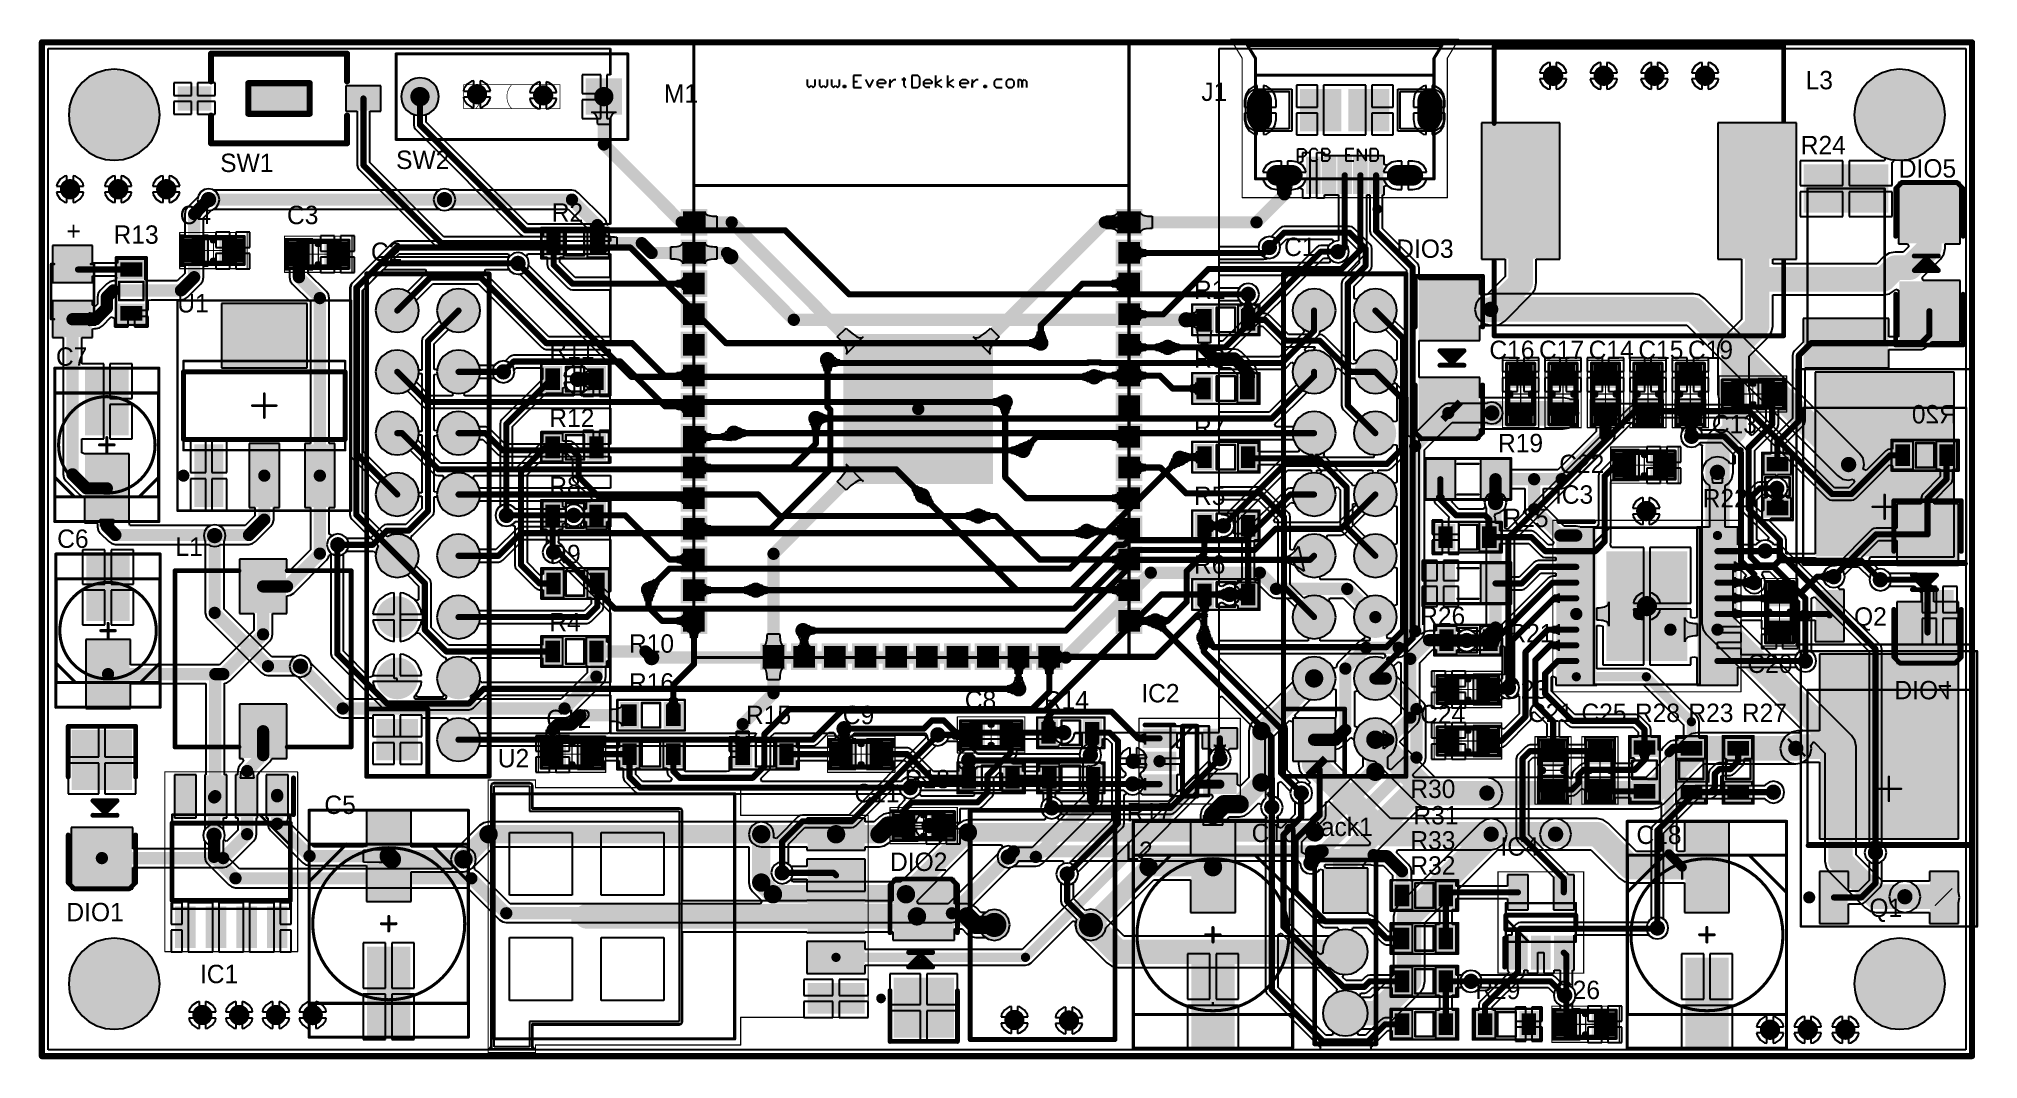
# Model space of a CAD drawing. Header units: millimetres. Extents: x 3.76 to 6.92, y 1.08 to 2.74.
import ezdxf

# ---------------------------------------------------------------- set-up
doc = ezdxf.new("R2010")
doc.units = ezdxf.units.MM
doc.header["$MEASUREMENT"] = 0
for name, color, linetype in [('BottomLayer', 5, 'Continuous'), ('BottomOverlay', 54, 'Continuous'), ('BottomPaste', 16, 'Continuous'), ('BottomSolder', 6, 'Continuous'), ('KeepOutLayer', 6, 'Continuous'), ('Mechanical1', 6, 'Continuous'), ('Mechanical13', 56, 'Continuous'), ('Mechanical15', 56, 'Continuous'), ('MultiLayer', 9, 'Continuous'), ('PadHoleLayer', 156, 'Continuous'), ('TopLayer', 1, 'Continuous'), ('TopOverlay', 2, 'Continuous'), ('TopPaste', 8, 'Continuous'), ('TopSolder', 216, 'Continuous'), ('ViaHoleLayer', 16, 'Continuous')]:
    doc.layers.add(name, color=color, linetype=linetype)

msp = doc.modelspace()

# ---------------------------------------------------------------- texts
at = {"layer": 'BottomOverlay', "text_generation_flag": 2}
msp.add_text('R20', height=0.03, dxfattribs=at).set_placement((6.888, 2.113))
msp.add_text('DIO4', height=0.03, rotation=180, dxfattribs=at).set_placement((6.786, 1.693))
at = {"layer": 'TopOverlay'}
for s, p in [('M1', (4.778, 2.636)), ('J1', (5.655, 2.639)), ('L3', (6.641, 2.658)), ('R24', (6.633, 2.552)), ('SW1', (4.054, 2.523)), ('SW2', (4.341, 2.528)), ('DIO5', (6.793, 2.514)), ('C4', (3.988, 2.438)), ('C3', (4.163, 2.438)), ('R2', (4.595, 2.442)), ('+', (3.803, 2.412)), ('R13', (3.88, 2.406)), ('C2', (4.3, 2.378)), ('C1', (5.79, 2.386)), ('DIO3', (5.973, 2.383)), ('R1', (5.643, 2.316)), ('U1', (3.984, 2.294)), ('R11', (4.591, 2.218)), ('C16', (6.125, 2.218)), ('C17', (6.206, 2.218)), ('C14', (6.287, 2.218)), ('C15', (6.368, 2.218)), ('C19', (6.449, 2.218)), ('C7', (3.786, 2.207)), ('R3', (5.643, 2.204)), ('R12', (4.591, 2.107)), ('R7', (5.643, 2.092)), ('C13', (6.488, 2.097)), ('R19', (6.139, 2.066)), ('C22', (6.239, 2.032)), ('R8', (4.591, 1.996)), ('R5', (5.643, 1.98)), ('IC3', (6.232, 1.982)), ('R22', (6.473, 1.976)), ('R25', (6.148, 1.944)), ('C6', (3.788, 1.91)), ('L1', (3.981, 1.897)), ('R9', (4.591, 1.885)), ('R6', (5.643, 1.868)), ('R4', (4.591, 1.774)), ('R26', (6.012, 1.784)), ('Q2', (6.72, 1.783)), ('R21', (6.156, 1.756)), ('R10', (4.721, 1.739)), ('C20', (6.546, 1.706)), ('R16', (4.721, 1.6755)), ('C8', (5.269, 1.647)), ('IC2', (5.557, 1.658)), ('C23', (6.147, 1.664)), ('C12', (4.586, 1.616)), ('R15', (4.912, 1.6225)), ('C9', (5.07, 1.6225)), ('R14', (5.398, 1.6465)), ('C24', (6.012, 1.624)), ('C21', (6.188, 1.626)), ('C25', (6.2752, 1.626)), ('R28', (6.3625, 1.626)), ('R23', (6.4497, 1.626)), ('R27', (6.537, 1.626)), ('U2', (4.507, 1.552)), ('C11', (5.089, 1.495)), ('R18', (5.171, 1.518)), ('R30', (5.996, 1.502)), ('C5', (4.224, 1.476)), ('R17', (5.533, 1.464)), ('R31', (6.001, 1.459)), ('C10', (5.737, 1.43)), ('jack1', (5.841, 1.44)), ('C18', (6.365, 1.427)), ('L2', (5.531, 1.401)), ('R33', (5.996, 1.418)), ('IC4', (6.143, 1.408)), ('DIO2', (5.147, 1.383)), ('R32', (5.996, 1.377)), ('DIO1', (3.803, 1.301)), ('Q1', (6.745, 1.308)), ('IC1', (4.021, 1.2)), ('R29', (6.102, 1.174)), ('C26', (6.232, 1.174))]:
    msp.add_text(s, height=0.03, dxfattribs=at).set_placement(p)

# ---------------------------------------------------------------- blocks, each defined once
blk = doc.blocks.new('JP3_D1T_1')
at = {"layer": 'BottomLayer', "const_width": 0.0315}
for points in [[(0.0843, 0, 1), (0.1157, 0, 1)], [(0.1843, 0, 1), (0.2157, 0, 1)]]:
    blk.add_lwpolyline(points, format="xyb", close=True, dxfattribs=at)
at = {"layer": 'BottomLayer'}
blk.add_solid([(-0.0315, -0.0315), (0.0315, -0.0315), (-0.0315, 0.0315), (0.0315, 0.0315)], dxfattribs=at)
at = {"layer": 'BottomSolder', "const_width": 0.0355}
for points in [[(0.0823, 0, 1), (0.1177, 0, 1)], [(0.1823, 0, 1), (0.2177, 0, 1)]]:
    blk.add_lwpolyline(points, format="xyb", close=True, dxfattribs=at)
at = {"layer": 'BottomSolder'}
blk.add_solid([(-0.0355, -0.0355), (0.0355, -0.0355), (-0.0355, 0.0355), (0.0355, 0.0355)], dxfattribs=at)
at = {"layer": 'MultiLayer', "const_width": 0.0315}
for points in [[(0.0843, 0, 1), (0.1157, 0, 1)], [(0.1843, 0, 1), (0.2157, 0, 1)]]:
    blk.add_lwpolyline(points, format="xyb", close=True, dxfattribs=at)
at = {"layer": 'MultiLayer'}
blk.add_solid([(-0.0315, -0.0315), (0.0315, -0.0315), (-0.0315, 0.0315), (0.0315, 0.0315)], dxfattribs=at)
at = {"layer": 'PadHoleLayer', "const_width": 0.0217}
for points in [[(-0.0108, 0, 1), (0.0108, 0, 1)], [(0.0892, 0, 1), (0.1108, 0, 1)], [(0.1892, 0, 1), (0.2108, 0, 1)]]:
    blk.add_lwpolyline(points, format="xyb", close=True, dxfattribs=at)
at = {"layer": 'TopLayer', "const_width": 0.0315}
for points in [[(0.0843, 0, 1), (0.1157, 0, 1)], [(0.1843, 0, 1), (0.2157, 0, 1)]]:
    blk.add_lwpolyline(points, format="xyb", close=True, dxfattribs=at)
at = {"layer": 'TopLayer'}
blk.add_solid([(-0.0315, -0.0315), (0.0315, -0.0315), (-0.0315, 0.0315), (0.0315, 0.0315)], dxfattribs=at)
at = {"layer": 'TopOverlay', "const_width": 0.00787}
for points in [[(-0.05, -0.05), (-0.05, 0.05)], [(0.25, 0.05), (-0.05, 0.05)], [(0.05, -0.05), (0.05, 0.05)], [(0.25, -0.05), (0.25, 0.05)], [(0.25, -0.05), (-0.05, -0.05)]]:
    blk.add_lwpolyline(points, dxfattribs=at)
at = {"layer": 'TopOverlay', "const_width": 0.00394}
for points in [[(-0.052, 0.05, 1), (-0.048, 0.05, 1)], [(-0.052, 0.05, 1), (-0.048, 0.05, 1)], [(0.048, 0.05, 1), (0.052, 0.05, 1)], [(0.248, 0.05, 1), (0.252, 0.05, 1)], [(0.248, 0.05, 1), (0.252, 0.05, 1)], [(-0.052, -0.05, 1), (-0.048, -0.05, 1)], [(-0.052, -0.05, 1), (-0.048, -0.05, 1)], [(0.048, -0.05, 1), (0.052, -0.05, 1)], [(0.248, -0.05, 1), (0.252, -0.05, 1)], [(0.248, -0.05, 1), (0.252, -0.05, 1)]]:
    blk.add_lwpolyline(points, format="xyb", close=True, dxfattribs=at)
at = {"layer": 'TopSolder', "const_width": 0.0355}
for points in [[(0.0823, 0, 1), (0.1177, 0, 1)], [(0.1823, 0, 1), (0.2177, 0, 1)]]:
    blk.add_lwpolyline(points, format="xyb", close=True, dxfattribs=at)
at = {"layer": 'TopSolder'}
blk.add_solid([(-0.0355, -0.0355), (0.0355, -0.0355), (-0.0355, 0.0355), (0.0355, 0.0355)], dxfattribs=at)
blk = doc.blocks.new('AMPHENOL_10118194_0001LF_2')
at = {"layer": 'BottomLayer'}
for points, const_width in [([(-0.0856, 0.1063), (-0.1112, 0.1063)], 0.0256), ([(0.1112, 0.1063), (0.0856, 0.1063)], 0.0256), ([(-0.1378, 0.0153), (-0.1378, -0.0153)], 0.0305), ([(0.1378, -0.0153), (0.1378, 0.0153)], 0.0305)]:
    blk.add_lwpolyline(points, dxfattribs=dict(at, const_width=const_width))
for points, const_width in [([(-0.1176, 0.1063, 1), (-0.1048, 0.1063, 1)], 0.0128), ([(-0.092, 0.1063, 1), (-0.0792, 0.1063, 1)], 0.0128), ([(0.0792, 0.1063, 1), (0.092, 0.1063, 1)], 0.0128), ([(0.1048, 0.1063, 1), (0.1176, 0.1063, 1)], 0.0128), ([(-0.1454, 0.0153, 1), (-0.1302, 0.0153, 1)], 0.0153), ([(0.1302, 0.0153, 1), (0.1454, 0.0153, 1)], 0.0153), ([(-0.1454, -0.0153, 1), (-0.1302, -0.0153, 1)], 0.0153), ([(0.1302, -0.0153, 1), (0.1454, -0.0153, 1)], 0.0153)]:
    blk.add_lwpolyline(points, format="xyb", close=True, dxfattribs=dict(at, const_width=const_width))
at = {"layer": 'BottomSolder'}
for points, const_width in [([(-0.0856, 0.1063), (-0.1112, 0.1063)], 0.0336), ([(0.1112, 0.1063), (0.0856, 0.1063)], 0.0336), ([(-0.1378, 0.0153), (-0.1378, -0.0153)], 0.0385), ([(0.1378, -0.0153), (0.1378, 0.0153)], 0.0385)]:
    blk.add_lwpolyline(points, dxfattribs=dict(at, const_width=const_width))
for points, const_width in [([(-0.1196, 0.1063, 1), (-0.1028, 0.1063, 1)], 0.0168), ([(-0.094, 0.1063, 1), (-0.0772, 0.1063, 1)], 0.0168), ([(0.0772, 0.1063, 1), (0.094, 0.1063, 1)], 0.0168), ([(0.1028, 0.1063, 1), (0.1196, 0.1063, 1)], 0.0168), ([(-0.1474, 0.0153, 1), (-0.1282, 0.0153, 1)], 0.0193), ([(0.1282, 0.0153, 1), (0.1474, 0.0153, 1)], 0.0193), ([(-0.1474, -0.0153, 1), (-0.1282, -0.0153, 1)], 0.0193), ([(0.1282, -0.0153, 1), (0.1474, -0.0153, 1)], 0.0193)]:
    blk.add_lwpolyline(points, format="xyb", close=True, dxfattribs=dict(at, const_width=const_width))
at = {"layer": 'Mechanical13'}
for p, q in [((-0.0511, 0.0827), (-0.0544, 0.0794)), ((-0.0544, 0.0794), (-0.0544, 0.0663)), ((-0.0544, 0.0663), (-0.0511, 0.063)), ((-0.0413, 0.0827), (-0.0511, 0.0827)), ((-0.0413, 0.063), (-0.0413, 0.0827)), ((-0.0216, 0.063), (-0.0347, 0.0827)), ((-0.0347, 0.0827), (-0.0347, 0.063)), ((-0.0216, 0.0827), (-0.0216, 0.063)), ((-0.0019, 0.0827), (-0.0151, 0.0827)), ((-0.0019, 0.0728), (-0.0085, 0.0728)), ((-0.0019, 0.063), (-0.0019, 0.0827)), ((0.0276, 0.0827), (0.0243, 0.0794)), ((0.0243, 0.0794), (0.0243, 0.0761)), ((0.0243, 0.0761), (0.0276, 0.0728)), ((0.0276, 0.0728), (0.0243, 0.0696)), ((0.0243, 0.0696), (0.0243, 0.0663)), ((0.0243, 0.0663), (0.0276, 0.063)), ((0.0374, 0.0827), (0.0276, 0.0827)), ((0.0276, 0.0728), (0.0374, 0.0728)), ((0.0374, 0.0728), (0.0276, 0.0728)), ((0.0374, 0.063), (0.0374, 0.0827)), ((0.0473, 0.0827), (0.044, 0.0794)), ((0.044, 0.0663), (0.0473, 0.063)), ((0.0538, 0.0827), (0.0473, 0.0827)), ((0.0571, 0.0794), (0.0538, 0.0827)), ((0.0538, 0.063), (0.0571, 0.0663)), ((0.0571, 0.0663), (0.0571, 0.0794)), ((0.0637, 0.0728), (0.0669, 0.0761)), ((0.0637, 0.0663), (0.0637, 0.0728)), ((0.0669, 0.063), (0.0637, 0.0663)), ((0.0669, 0.0761), (0.0768, 0.0761)), ((0.0768, 0.0827), (0.0768, 0.063)), ((-0.0511, 0.063), (-0.0413, 0.063)), ((-0.0151, 0.063), (-0.0019, 0.063)), ((0.0276, 0.063), (0.0374, 0.063)), ((0.0473, 0.063), (0.0538, 0.063)), ((0.0768, 0.063), (0.0669, 0.063))]:
    blk.add_line(p, q, dxfattribs=at)
for points, const_width in [([(-0.0492, 0.1614, 1), (-0.0571, 0.1614, 1)], 0.00787), ([(-0.0591, 0.1614, 1), (-0.0551, 0.1614, 1)], 0.00394), ([(-0.0512, 0.1614, 1), (-0.0472, 0.1614, 1)], 0.00394), ([(-0.1469, 0.1122, 1), (-0.1444, 0.1122, 1)], 0.0025), ([(-0.1469, 0.1122, 1), (-0.1444, 0.1122, 1)], 0.0025), ([(0.1444, 0.1122, 1), (0.1469, 0.1122, 1)], 0.0025), ([(0.1444, 0.1122, 1), (0.1469, 0.1122, 1)], 0.0025), ([(-0.1469, -0.0571, 1), (-0.1444, -0.0571, 1)], 0.0025), ([(-0.1469, -0.0571, 1), (-0.1444, -0.0571, 1)], 0.0025), ([(-0.1469, -0.0571, 1), (-0.1444, -0.0571, 1)], 0.0025), ([(0.1444, -0.0571, 1), (0.1469, -0.0571, 1)], 0.0025), ([(0.1444, -0.0571, 1), (0.1469, -0.0571, 1)], 0.0025), ([(0.1444, -0.0571, 1), (0.1469, -0.0571, 1)], 0.0025), ([(-0.1469, -0.0846, 1), (-0.1444, -0.0846, 1)], 0.0025), ([(-0.1469, -0.0846, 1), (-0.1444, -0.0846, 1)], 0.0025), ([(0.1444, -0.0846, 1), (0.1469, -0.0846, 1)], 0.0025), ([(0.1444, -0.0846, 1), (0.1469, -0.0846, 1)], 0.0025), ([(-0.1597, -0.1055, 1), (-0.1572, -0.1055, 1)], 0.0025), ([(-0.1597, -0.1055, 1), (-0.1572, -0.1055, 1)], 0.0025), ([(0.1572, -0.1055, 1), (0.1597, -0.1055, 1)], 0.0025), ([(0.1572, -0.1055, 1), (0.1597, -0.1055, 1)], 0.0025)]:
    blk.add_lwpolyline(points, format="xyb", close=True, dxfattribs=dict(at, const_width=const_width))
at = {"layer": 'Mechanical13', "const_width": 0.005}
for points in [[(0.1457, 0.1122), (-0.1457, 0.1122)], [(-0.1457, 0.1122), (-0.1457, -0.0571)], [(0.1457, 0.1122), (0.1457, -0.0571)], [(-0.1457, -0.0571), (-0.1457, -0.0846)], [(0.1457, -0.0571), (-0.1457, -0.0571)], [(0.1457, -0.0571), (0.1457, -0.0846)], [(-0.1457, -0.0846), (-0.1585, -0.1055)], [(0.1585, -0.1055), (0.1457, -0.0846)], [(0.1585, -0.1055), (-0.1585, -0.1055)]]:
    blk.add_lwpolyline(points, dxfattribs=at)
at = {"layer": 'Mechanical15', "const_width": 0.00197}
for points in [[(-0.1673, 0.1427), (-0.1673, -0.0846)], [(0.1673, 0.1427), (-0.1673, 0.1427)], [(0.1673, 0.1427), (0.1673, -0.0846)], [(-0.1673, -0.0846), (-0.186, -0.1154)], [(0.186, -0.1154), (0.1673, -0.0846)], [(0.186, -0.1154), (-0.186, -0.1154)]]:
    blk.add_lwpolyline(points, dxfattribs=at)
at = {"layer": 'Mechanical15', "const_width": 0.000984}
for points in [[(-0.1678, 0.1427, 1), (-0.1668, 0.1427, 1)], [(-0.1678, 0.1427, 1), (-0.1668, 0.1427, 1)], [(0.1668, 0.1427, 1), (0.1678, 0.1427, 1)], [(0.1668, 0.1427, 1), (0.1678, 0.1427, 1)], [(-0.1678, -0.0846, 1), (-0.1668, -0.0846, 1)], [(-0.1678, -0.0846, 1), (-0.1668, -0.0846, 1)], [(0.1668, -0.0846, 1), (0.1678, -0.0846, 1)], [(0.1668, -0.0846, 1), (0.1678, -0.0846, 1)], [(-0.1865, -0.1154, 1), (-0.1855, -0.1154, 1)], [(-0.1865, -0.1154, 1), (-0.1855, -0.1154, 1)], [(0.1855, -0.1154, 1), (0.1865, -0.1154, 1)], [(0.1855, -0.1154, 1), (0.1865, -0.1154, 1)]]:
    blk.add_lwpolyline(points, format="xyb", close=True, dxfattribs=at)
at = {"layer": 'MultiLayer'}
for points, const_width in [([(-0.0856, 0.1063), (-0.1112, 0.1063)], 0.0256), ([(0.1112, 0.1063), (0.0856, 0.1063)], 0.0256), ([(-0.1378, 0.0153), (-0.1378, -0.0153)], 0.0305), ([(0.1378, -0.0153), (0.1378, 0.0153)], 0.0305)]:
    blk.add_lwpolyline(points, dxfattribs=dict(at, const_width=const_width))
for points, const_width in [([(-0.1176, 0.1063, 1), (-0.1048, 0.1063, 1)], 0.0128), ([(-0.092, 0.1063, 1), (-0.0792, 0.1063, 1)], 0.0128), ([(0.0792, 0.1063, 1), (0.092, 0.1063, 1)], 0.0128), ([(0.1048, 0.1063, 1), (0.1176, 0.1063, 1)], 0.0128), ([(-0.1454, 0.0153, 1), (-0.1302, 0.0153, 1)], 0.0153), ([(0.1302, 0.0153, 1), (0.1454, 0.0153, 1)], 0.0153), ([(-0.1454, -0.0153, 1), (-0.1302, -0.0153, 1)], 0.0153), ([(0.1302, -0.0153, 1), (0.1454, -0.0153, 1)], 0.0153)]:
    blk.add_lwpolyline(points, format="xyb", close=True, dxfattribs=dict(at, const_width=const_width))
at = {"layer": 'PadHoleLayer'}
for points, const_width in [([(-0.0952, 0.0982), (-0.1016, 0.0982, -1), (-0.1016, 0.1144), (-0.0952, 0.1144, -1)], 0.00541), ([(0.1016, 0.0982), (0.0952, 0.0982, -1), (0.0952, 0.1144), (0.1016, 0.1144, -1)], 0.00541), ([(-0.1304, 0.0103), (-0.1304, -0.0103, -1), (-0.1452, -0.0103), (-0.1452, 0.0103, -1)], 0.00492), ([(0.1304, -0.0103), (0.1304, 0.0103, -1), (0.1452, 0.0103), (0.1452, -0.0103, -1)], 0.00492)]:
    blk.add_lwpolyline(points, format="xyb", close=True, dxfattribs=dict(at, const_width=const_width))
at = {"layer": 'TopLayer'}
for p, q in [((-0.1575, 0.0119), (-0.1574, 0.0129)), ((-0.1575, 0.0108), (-0.1575, 0.0119)), ((-0.1575, -0.0108), (-0.1575, 0.0108)), ((-0.1574, 0.0129), (-0.1572, 0.0139)), ((-0.1572, 0.0139), (-0.1571, 0.0149)), ((-0.1571, 0.0149), (-0.1568, 0.0159)), ((-0.1568, 0.0159), (-0.1565, 0.0169)), ((-0.1565, 0.0169), (-0.1562, 0.0179)), ((-0.1562, 0.0179), (-0.1558, 0.0188)), ((-0.1558, 0.0188), (-0.1553, 0.0198)), ((-0.1553, 0.0198), (-0.1548, 0.0207)), ((-0.1548, 0.0207), (-0.1543, 0.0215)), ((-0.1543, 0.0215), (-0.1537, 0.0224)), ((-0.1537, 0.0224), (-0.1531, 0.0232)), ((-0.1531, 0.0232), (-0.1524, 0.024)), ((-0.1524, 0.024), (-0.1517, 0.0247)), ((-0.1517, 0.0247), (-0.151, 0.0255)), ((-0.151, 0.0255), (-0.1502, 0.0261)), ((-0.1502, 0.0261), (-0.1494, 0.0268)), ((-0.1494, 0.0268), (-0.1485, 0.0273)), ((-0.1485, 0.0273), (-0.1476, 0.0279)), ((-0.1476, 0.0279), (-0.1467, 0.0284)), ((-0.1475, 0.0143), (-0.1476, 0.0138)), ((-0.1476, 0.0138), (-0.1476, 0.0133)), ((-0.1476, 0.0133), (-0.1476, 0.0128)), ((-0.1476, 0.0128), (-0.1476, -0.0128)), ((-0.1474, 0.0148), (-0.1475, 0.0143)), ((-0.1473, 0.0153), (-0.1474, 0.0148)), ((-0.1472, 0.0158), (-0.1473, 0.0153)), ((-0.147, 0.0163), (-0.1472, 0.0158)), ((-0.1468, 0.0168), (-0.147, 0.0163)), ((-0.1466, 0.0173), (-0.1468, 0.0168)), ((-0.1467, 0.0284), (-0.1458, 0.0288)), ((-0.1463, 0.0177), (-0.1466, 0.0173)), ((-0.146, 0.0182), (-0.1463, 0.0177)), ((-0.1458, 0.0186), (-0.146, 0.0182)), ((-0.1458, 0.0288), (-0.1448, 0.0292)), ((-0.1454, 0.019), (-0.1458, 0.0186)), ((-0.1451, 0.0194), (-0.1454, 0.019)), ((-0.1448, 0.0198), (-0.1451, 0.0194)), ((-0.1448, 0.0292), (-0.1439, 0.0295)), ((-0.1444, 0.0201), (-0.1448, 0.0198)), ((-0.144, 0.0204), (-0.1444, 0.0201)), ((-0.1436, 0.0208), (-0.144, 0.0204)), ((-0.1439, 0.0295), (-0.1429, 0.0298)), ((-0.1432, 0.021), (-0.1436, 0.0208)), ((-0.1427, 0.0213), (-0.1432, 0.021)), ((-0.1429, 0.0298), (-0.1419, 0.0301)), ((-0.1423, 0.0216), (-0.1427, 0.0213)), ((-0.1418, 0.0218), (-0.1423, 0.0216)), ((-0.1419, 0.0301), (-0.1409, 0.0303)), ((-0.1413, 0.022), (-0.1418, 0.0218)), ((-0.1408, 0.0222), (-0.1413, 0.022)), ((-0.1409, 0.0303), (-0.1399, 0.0304)), ((-0.1403, 0.0223), (-0.1408, 0.0222)), ((-0.1398, 0.0224), (-0.1403, 0.0223)), ((-0.1399, 0.0304), (-0.1388, 0.0305)), ((-0.1393, 0.0225), (-0.1398, 0.0224)), ((-0.1388, 0.0226), (-0.1393, 0.0225)), ((-0.1388, 0.0305), (-0.1378, 0.0305)), ((-0.1383, 0.0226), (-0.1388, 0.0226)), ((-0.1378, 0.0226), (-0.1383, 0.0226)), ((-0.1378, 0.0305), (-0.0907, 0.0305)), ((-0.1373, 0.0226), (-0.1378, 0.0226)), ((-0.1368, 0.0226), (-0.1373, 0.0226)), ((-0.1363, 0.0225), (-0.1368, 0.0226)), ((-0.1357, 0.0224), (-0.1363, 0.0225)), ((-0.1352, 0.0223), (-0.1357, 0.0224)), ((-0.1348, 0.0222), (-0.1352, 0.0223)), ((-0.1343, 0.022), (-0.1348, 0.0222)), ((-0.1338, 0.0218), (-0.1343, 0.022)), ((-0.1333, 0.0216), (-0.1338, 0.0218)), ((-0.1329, 0.0213), (-0.1333, 0.0216)), ((-0.1324, 0.021), (-0.1329, 0.0213)), ((-0.132, 0.0208), (-0.1324, 0.021)), ((-0.1316, 0.0204), (-0.132, 0.0208)), ((-0.1312, 0.0201), (-0.1316, 0.0204)), ((-0.1308, 0.0198), (-0.1312, 0.0201)), ((-0.1305, 0.0194), (-0.1308, 0.0198)), ((-0.1301, 0.019), (-0.1305, 0.0194)), ((-0.1298, 0.0186), (-0.1301, 0.019)), ((-0.1295, 0.0182), (-0.1298, 0.0186)), ((-0.1293, 0.0177), (-0.1295, 0.0182)), ((-0.129, 0.0173), (-0.1293, 0.0177)), ((-0.1288, 0.0168), (-0.129, 0.0173)), ((-0.1286, 0.0163), (-0.1288, 0.0168)), ((-0.1284, 0.0158), (-0.1286, 0.0163)), ((-0.1283, 0.0153), (-0.1284, 0.0158)), ((-0.1282, 0.0148), (-0.1283, 0.0153)), ((-0.1281, 0.0143), (-0.1282, 0.0148)), ((-0.128, 0.0138), (-0.1281, 0.0143)), ((-0.128, 0.0133), (-0.128, 0.0138)), ((-0.128, 0.0128), (-0.128, 0.0133)), ((-0.128, 0.0124), (-0.128, 0.0128)), ((-0.128, -0.0124), (-0.128, 0.0124)), ((-0.0907, 0.0305), (-0.0907, 0.0307)), ((-0.0907, 0.0307), (-0.0906, 0.0307)), ((-0.0906, 0.0307), (-0.0906, -0.0305)), ((0.0906, -0.0307), (0.0906, 0.0305)), ((0.0906, 0.0305), (0.1377, 0.0305)), ((0.1281, 0.0144), (0.128, 0.0139)), ((0.128, 0.0139), (0.128, 0.0134)), ((0.128, 0.0134), (0.128, 0.0128)), ((0.128, 0.0128), (0.128, 0.0124)), ((0.128, 0.0124), (0.128, -0.0124)), ((0.1282, 0.0149), (0.1281, 0.0144)), ((0.1283, 0.0154), (0.1282, 0.0149)), ((0.1284, 0.0159), (0.1283, 0.0154)), ((0.1286, 0.0164), (0.1284, 0.0159)), ((0.1288, 0.0168), (0.1286, 0.0164)), ((0.129, 0.0173), (0.1288, 0.0168)), ((0.1293, 0.0177), (0.129, 0.0173)), ((0.1295, 0.0182), (0.1293, 0.0177)), ((0.1298, 0.0186), (0.1295, 0.0182)), ((0.1301, 0.019), (0.1298, 0.0186)), ((0.1305, 0.0194), (0.1301, 0.019)), ((0.1308, 0.0198), (0.1305, 0.0194)), ((0.1312, 0.0201), (0.1308, 0.0198)), ((0.1316, 0.0205), (0.1312, 0.0201)), ((0.132, 0.0208), (0.1316, 0.0205)), ((0.1324, 0.0211), (0.132, 0.0208)), ((0.1328, 0.0213), (0.1324, 0.0211)), ((0.1333, 0.0216), (0.1328, 0.0213)), ((0.1338, 0.0218), (0.1333, 0.0216)), ((0.1342, 0.022), (0.1338, 0.0218)), ((0.1347, 0.0222), (0.1342, 0.022)), ((0.1352, 0.0223), (0.1347, 0.0222)), ((0.1357, 0.0224), (0.1352, 0.0223)), ((0.1362, 0.0225), (0.1357, 0.0224)), ((0.1367, 0.0226), (0.1362, 0.0225)), ((0.1372, 0.0226), (0.1367, 0.0226)), ((0.1377, 0.0226), (0.1372, 0.0226)), ((0.1377, 0.0305), (0.1377, 0.0226)), ((0.1379, 0.0305), (0.1389, 0.0305)), ((0.1379, 0.0226), (0.1379, 0.0305)), ((0.1384, 0.0226), (0.1379, 0.0226)), ((0.1389, 0.0226), (0.1384, 0.0226)), ((0.1389, 0.0305), (0.1399, 0.0304)), ((0.1394, 0.0225), (0.1389, 0.0226)), ((0.1399, 0.0224), (0.1394, 0.0225)), ((0.1399, 0.0304), (0.1409, 0.0303)), ((0.1404, 0.0223), (0.1399, 0.0224)), ((0.1409, 0.0222), (0.1404, 0.0223)), ((0.1409, 0.0303), (0.1419, 0.0301)), ((0.1414, 0.022), (0.1409, 0.0222)), ((0.1418, 0.0218), (0.1414, 0.022)), ((0.1423, 0.0216), (0.1418, 0.0218)), ((0.1419, 0.0301), (0.1429, 0.0298)), ((0.1427, 0.0213), (0.1423, 0.0216)), ((0.1432, 0.0211), (0.1427, 0.0213)), ((0.1429, 0.0298), (0.1439, 0.0296)), ((0.1436, 0.0208), (0.1432, 0.0211)), ((0.144, 0.0205), (0.1436, 0.0208)), ((0.1439, 0.0296), (0.1449, 0.0292)), ((0.1444, 0.0201), (0.144, 0.0205)), ((0.1448, 0.0198), (0.1444, 0.0201)), ((0.1451, 0.0194), (0.1448, 0.0198)), ((0.1449, 0.0292), (0.1458, 0.0288)), ((0.1455, 0.019), (0.1451, 0.0194)), ((0.1458, 0.0186), (0.1455, 0.019)), ((0.1458, 0.0288), (0.1468, 0.0284)), ((0.1461, 0.0182), (0.1458, 0.0186)), ((0.1463, 0.0177), (0.1461, 0.0182)), ((0.1466, 0.0173), (0.1463, 0.0177)), ((0.1468, 0.0168), (0.1466, 0.0173)), ((0.1468, 0.0284), (0.1477, 0.0279)), ((0.147, 0.0164), (0.1468, 0.0168)), ((0.1472, 0.0159), (0.147, 0.0164)), ((0.1473, 0.0154), (0.1472, 0.0159)), ((0.1474, 0.0149), (0.1473, 0.0154)), ((0.1475, 0.0144), (0.1474, 0.0149)), ((0.1476, 0.0139), (0.1475, 0.0144)), ((0.1476, 0.0134), (0.1476, 0.0139)), ((0.1476, 0.0128), (0.1476, 0.0134)), ((0.1476, -0.0128), (0.1476, 0.0128)), ((0.1477, 0.0279), (0.1485, 0.0273)), ((0.1485, 0.0273), (0.1494, 0.0268)), ((0.1494, 0.0268), (0.1502, 0.0261)), ((0.1502, 0.0261), (0.151, 0.0255)), ((0.151, 0.0255), (0.1517, 0.0248)), ((0.1517, 0.0248), (0.1524, 0.024)), ((0.1524, 0.024), (0.1531, 0.0232)), ((0.1531, 0.0232), (0.1537, 0.0224)), ((0.1537, 0.0224), (0.1543, 0.0216)), ((0.1543, 0.0216), (0.1548, 0.0207)), ((0.1548, 0.0207), (0.1553, 0.0198)), ((0.1553, 0.0198), (0.1558, 0.0189)), ((0.1558, 0.0189), (0.1562, 0.0179)), ((0.1562, 0.0179), (0.1565, 0.0169)), ((0.1565, 0.0169), (0.1568, 0.016)), ((0.1568, 0.016), (0.1571, 0.015)), ((0.1571, 0.015), (0.1572, 0.0139)), ((0.1572, 0.0139), (0.1574, 0.0129)), ((0.1574, 0.0129), (0.1575, 0.0119)), ((0.1575, 0.0119), (0.1575, 0.0108)), ((0.1575, 0.0108), (0.1575, -0.0108)), ((-0.1575, -0.0119), (-0.1575, -0.0108)), ((-0.1574, -0.0129), (-0.1575, -0.0119)), ((-0.1572, -0.0139), (-0.1574, -0.0129)), ((-0.1571, -0.015), (-0.1572, -0.0139)), ((-0.1568, -0.016), (-0.1571, -0.015)), ((-0.1565, -0.0169), (-0.1568, -0.016)), ((-0.1562, -0.0179), (-0.1565, -0.0169)), ((-0.1558, -0.0189), (-0.1562, -0.0179)), ((-0.1553, -0.0198), (-0.1558, -0.0189)), ((-0.1548, -0.0207), (-0.1553, -0.0198)), ((-0.1543, -0.0216), (-0.1548, -0.0207)), ((-0.1537, -0.0224), (-0.1543, -0.0216)), ((-0.1531, -0.0232), (-0.1537, -0.0224)), ((-0.1524, -0.024), (-0.1531, -0.0232)), ((-0.1517, -0.0248), (-0.1524, -0.024)), ((-0.151, -0.0255), (-0.1517, -0.0248)), ((-0.1502, -0.0261), (-0.151, -0.0255)), ((-0.1494, -0.0268), (-0.1502, -0.0261)), ((-0.1485, -0.0273), (-0.1494, -0.0268)), ((-0.1477, -0.0279), (-0.1485, -0.0273)), ((-0.1468, -0.0284), (-0.1477, -0.0279)), ((-0.1476, -0.0128), (-0.1476, -0.0134)), ((-0.1476, -0.0134), (-0.1476, -0.0139)), ((-0.1476, -0.0139), (-0.1475, -0.0144)), ((-0.1475, -0.0144), (-0.1474, -0.0149)), ((-0.1474, -0.0149), (-0.1473, -0.0154)), ((-0.1473, -0.0154), (-0.1472, -0.0159)), ((-0.1472, -0.0159), (-0.147, -0.0164)), ((-0.147, -0.0164), (-0.1468, -0.0168)), ((-0.1468, -0.0168), (-0.1466, -0.0173)), ((-0.1458, -0.0288), (-0.1468, -0.0284)), ((-0.1466, -0.0173), (-0.1463, -0.0177)), ((-0.1463, -0.0177), (-0.1461, -0.0182)), ((-0.1461, -0.0182), (-0.1458, -0.0186)), ((-0.1458, -0.0186), (-0.1455, -0.019)), ((-0.1449, -0.0292), (-0.1458, -0.0288)), ((-0.1455, -0.019), (-0.1451, -0.0194)), ((-0.1451, -0.0194), (-0.1448, -0.0198)), ((-0.1439, -0.0296), (-0.1449, -0.0292)), ((-0.1448, -0.0198), (-0.1444, -0.0201)), ((-0.1444, -0.0201), (-0.144, -0.0205)), ((-0.144, -0.0205), (-0.1436, -0.0208)), ((-0.1429, -0.0298), (-0.1439, -0.0296)), ((-0.1436, -0.0208), (-0.1432, -0.0211)), ((-0.1432, -0.0211), (-0.1427, -0.0213)), ((-0.1419, -0.0301), (-0.1429, -0.0298)), ((-0.1427, -0.0213), (-0.1423, -0.0216)), ((-0.1423, -0.0216), (-0.1418, -0.0218)), ((-0.1409, -0.0303), (-0.1419, -0.0301)), ((-0.1418, -0.0218), (-0.1414, -0.022)), ((-0.1414, -0.022), (-0.1409, -0.0222)), ((-0.1409, -0.0222), (-0.1404, -0.0223)), ((-0.1399, -0.0304), (-0.1409, -0.0303)), ((-0.1404, -0.0223), (-0.1399, -0.0224)), ((-0.1399, -0.0224), (-0.1394, -0.0225)), ((-0.1389, -0.0305), (-0.1399, -0.0304)), ((-0.1394, -0.0225), (-0.1389, -0.0226)), ((-0.1389, -0.0226), (-0.1384, -0.0226)), ((-0.1379, -0.0305), (-0.1389, -0.0305)), ((-0.1384, -0.0226), (-0.1379, -0.0226)), ((-0.1379, -0.0226), (-0.1379, -0.0305)), ((-0.1377, -0.0305), (-0.1377, -0.0226)), ((-0.1377, -0.0226), (-0.1372, -0.0226)), ((-0.0906, -0.0305), (-0.1377, -0.0305)), ((-0.1372, -0.0226), (-0.1367, -0.0226)), ((-0.1367, -0.0226), (-0.1362, -0.0225)), ((-0.1362, -0.0225), (-0.1357, -0.0224)), ((-0.1357, -0.0224), (-0.1352, -0.0223)), ((-0.1352, -0.0223), (-0.1347, -0.0222)), ((-0.1347, -0.0222), (-0.1342, -0.022)), ((-0.1342, -0.022), (-0.1338, -0.0218)), ((-0.1338, -0.0218), (-0.1333, -0.0216)), ((-0.1333, -0.0216), (-0.1328, -0.0213)), ((-0.1328, -0.0213), (-0.1324, -0.0211)), ((-0.1324, -0.0211), (-0.132, -0.0208)), ((-0.132, -0.0208), (-0.1316, -0.0205)), ((-0.1316, -0.0205), (-0.1312, -0.0201)), ((-0.1312, -0.0201), (-0.1308, -0.0198)), ((-0.1308, -0.0198), (-0.1305, -0.0194)), ((-0.1305, -0.0194), (-0.1301, -0.019)), ((-0.1301, -0.019), (-0.1298, -0.0186)), ((-0.1298, -0.0186), (-0.1295, -0.0182)), ((-0.1295, -0.0182), (-0.1293, -0.0177)), ((-0.1293, -0.0177), (-0.129, -0.0173)), ((-0.129, -0.0173), (-0.1288, -0.0168)), ((-0.1288, -0.0168), (-0.1286, -0.0164)), ((-0.1286, -0.0164), (-0.1284, -0.0159)), ((-0.1284, -0.0159), (-0.1283, -0.0154)), ((-0.1283, -0.0154), (-0.1282, -0.0149)), ((-0.1282, -0.0149), (-0.1281, -0.0144)), ((-0.1281, -0.0144), (-0.128, -0.0139)), ((-0.128, -0.0128), (-0.128, -0.0124)), ((-0.128, -0.0134), (-0.128, -0.0128)), ((-0.128, -0.0139), (-0.128, -0.0134)), ((0.0907, -0.0307), (0.0906, -0.0307)), ((0.1378, -0.0305), (0.0907, -0.0305)), ((0.0907, -0.0305), (0.0907, -0.0307)), ((0.128, -0.0124), (0.128, -0.0128)), ((0.128, -0.0128), (0.128, -0.0133)), ((0.128, -0.0133), (0.128, -0.0138)), ((0.128, -0.0138), (0.1281, -0.0143)), ((0.1281, -0.0143), (0.1282, -0.0148)), ((0.1282, -0.0148), (0.1283, -0.0153)), ((0.1283, -0.0153), (0.1284, -0.0158)), ((0.1284, -0.0158), (0.1286, -0.0163)), ((0.1286, -0.0163), (0.1288, -0.0168)), ((0.1288, -0.0168), (0.129, -0.0173)), ((0.129, -0.0173), (0.1293, -0.0177)), ((0.1293, -0.0177), (0.1295, -0.0182)), ((0.1295, -0.0182), (0.1298, -0.0186)), ((0.1298, -0.0186), (0.1301, -0.019)), ((0.1301, -0.019), (0.1305, -0.0194)), ((0.1305, -0.0194), (0.1308, -0.0198)), ((0.1308, -0.0198), (0.1312, -0.0201)), ((0.1312, -0.0201), (0.1316, -0.0204)), ((0.1316, -0.0204), (0.132, -0.0208)), ((0.132, -0.0208), (0.1324, -0.021)), ((0.1324, -0.021), (0.1329, -0.0213)), ((0.1329, -0.0213), (0.1333, -0.0216)), ((0.1333, -0.0216), (0.1338, -0.0218)), ((0.1338, -0.0218), (0.1343, -0.022)), ((0.1343, -0.022), (0.1348, -0.0222)), ((0.1348, -0.0222), (0.1352, -0.0223)), ((0.1352, -0.0223), (0.1357, -0.0224)), ((0.1357, -0.0224), (0.1363, -0.0225)), ((0.1363, -0.0225), (0.1368, -0.0226)), ((0.1368, -0.0226), (0.1373, -0.0226)), ((0.1373, -0.0226), (0.1378, -0.0226)), ((0.1378, -0.0226), (0.1383, -0.0226)), ((0.1388, -0.0305), (0.1378, -0.0305)), ((0.1383, -0.0226), (0.1388, -0.0226)), ((0.1388, -0.0226), (0.1393, -0.0225)), ((0.1399, -0.0304), (0.1388, -0.0305)), ((0.1393, -0.0225), (0.1398, -0.0224)), ((0.1398, -0.0224), (0.1403, -0.0223)), ((0.1409, -0.0303), (0.1399, -0.0304)), ((0.1403, -0.0223), (0.1408, -0.0222)), ((0.1408, -0.0222), (0.1413, -0.022)), ((0.1419, -0.0301), (0.1409, -0.0303)), ((0.1413, -0.022), (0.1418, -0.0218)), ((0.1418, -0.0218), (0.1423, -0.0216)), ((0.1429, -0.0298), (0.1419, -0.0301)), ((0.1423, -0.0216), (0.1427, -0.0213)), ((0.1427, -0.0213), (0.1432, -0.021)), ((0.1439, -0.0295), (0.1429, -0.0298)), ((0.1432, -0.021), (0.1436, -0.0208)), ((0.1436, -0.0208), (0.144, -0.0204)), ((0.1448, -0.0292), (0.1439, -0.0295)), ((0.144, -0.0204), (0.1444, -0.0201)), ((0.1444, -0.0201), (0.1448, -0.0198)), ((0.1448, -0.0198), (0.1451, -0.0194)), ((0.1458, -0.0288), (0.1448, -0.0292)), ((0.1451, -0.0194), (0.1454, -0.019)), ((0.1454, -0.019), (0.1458, -0.0186)), ((0.1458, -0.0186), (0.146, -0.0182)), ((0.1467, -0.0284), (0.1458, -0.0288)), ((0.146, -0.0182), (0.1463, -0.0177)), ((0.1463, -0.0177), (0.1466, -0.0173)), ((0.1466, -0.0173), (0.1468, -0.0168)), ((0.1476, -0.0279), (0.1467, -0.0284)), ((0.1468, -0.0168), (0.147, -0.0163)), ((0.147, -0.0163), (0.1472, -0.0158)), ((0.1472, -0.0158), (0.1473, -0.0153)), ((0.1473, -0.0153), (0.1474, -0.0148)), ((0.1474, -0.0148), (0.1475, -0.0143)), ((0.1475, -0.0143), (0.1476, -0.0138)), ((0.1476, -0.0133), (0.1476, -0.0128)), ((0.1476, -0.0138), (0.1476, -0.0133)), ((0.1485, -0.0273), (0.1476, -0.0279)), ((0.1494, -0.0268), (0.1485, -0.0273)), ((0.1502, -0.0261), (0.1494, -0.0268)), ((0.151, -0.0255), (0.1502, -0.0261)), ((0.1517, -0.0247), (0.151, -0.0255)), ((0.1524, -0.024), (0.1517, -0.0247)), ((0.1531, -0.0232), (0.1524, -0.024)), ((0.1537, -0.0224), (0.1531, -0.0232)), ((0.1543, -0.0215), (0.1537, -0.0224)), ((0.1548, -0.0207), (0.1543, -0.0215)), ((0.1553, -0.0198), (0.1548, -0.0207)), ((0.1558, -0.0188), (0.1553, -0.0198)), ((0.1562, -0.0179), (0.1558, -0.0188)), ((0.1565, -0.0169), (0.1562, -0.0179)), ((0.1568, -0.0159), (0.1565, -0.0169)), ((0.1571, -0.0149), (0.1568, -0.0159)), ((0.1572, -0.0139), (0.1571, -0.0149)), ((0.1574, -0.0129), (0.1572, -0.0139)), ((0.1575, -0.0119), (0.1574, -0.0129)), ((0.1575, -0.0108), (0.1575, -0.0119))]:
    blk.add_line(p, q, dxfattribs=at)
for points, const_width in [([(-0.0856, 0.1063), (-0.1112, 0.1063)], 0.0256), ([(0.1112, 0.1063), (0.0856, 0.1063)], 0.0256), ([(-0.1378, 0.0153), (-0.1378, -0.0153)], 0.0305), ([(0.1378, -0.0153), (0.1378, 0.0153)], 0.0305)]:
    blk.add_lwpolyline(points, dxfattribs=dict(at, const_width=const_width))
for points, const_width in [([(-0.1176, 0.1063, 1), (-0.1048, 0.1063, 1)], 0.0128), ([(-0.092, 0.1063, 1), (-0.0792, 0.1063, 1)], 0.0128), ([(0.0792, 0.1063, 1), (0.092, 0.1063, 1)], 0.0128), ([(0.1048, 0.1063, 1), (0.1176, 0.1063, 1)], 0.0128), ([(-0.1454, 0.0153, 1), (-0.1302, 0.0153, 1)], 0.0153), ([(0.1302, 0.0153, 1), (0.1454, 0.0153, 1)], 0.0153), ([(-0.1454, -0.0153, 1), (-0.1302, -0.0153, 1)], 0.0153), ([(0.1302, -0.0153, 1), (0.1454, -0.0153, 1)], 0.0153)]:
    blk.add_lwpolyline(points, format="xyb", close=True, dxfattribs=dict(at, const_width=const_width))
for points in [[(-0.0591, 0.0797), (-0.0433, 0.0797), (-0.0591, 0.1329), (-0.0433, 0.1329)], [(-0.0335, 0.0797), (-0.0177, 0.0797), (-0.0335, 0.1329), (-0.0177, 0.1329)], [(-0.0079, 0.0797), (0.0079, 0.0797), (-0.0079, 0.1329), (0.0079, 0.1329)], [(0.0177, 0.0797), (0.0335, 0.0797), (0.0177, 0.1329), (0.0335, 0.1329)], [(0.0433, 0.0797), (0.0591, 0.0797), (0.0433, 0.1329), (0.0591, 0.1329)], [(-0.0689, -0.0305), (-0.0098, -0.0305), (-0.0689, 0.0305), (-0.0098, 0.0305)], [(0.0098, -0.0305), (0.0689, -0.0305), (0.0098, 0.0305), (0.0689, 0.0305)]]:
    blk.add_solid(points, dxfattribs=at)
at = {"layer": 'TopOverlay'}
for points, const_width in [([(-0.0492, 0.1614, 1), (-0.0571, 0.1614, 1)], 0.00787), ([(-0.0591, 0.1614, 1), (-0.0551, 0.1614, 1)], 0.00394), ([(-0.0512, 0.1614, 1), (-0.0472, 0.1614, 1)], 0.00394), ([(-0.1469, 0.1122, 1), (-0.1444, 0.1122, 1)], 0.0025), ([(-0.1469, 0.1122, 1), (-0.1444, 0.1122, 1)], 0.0025), ([(-0.1398, 0.1122, 1), (-0.1373, 0.1122, 1)], 0.0025), ([(0.1373, 0.1122, 1), (0.1398, 0.1122, 1)], 0.0025), ([(0.1444, 0.1122, 1), (0.1469, 0.1122, 1)], 0.0025), ([(0.1444, 0.1122, 1), (0.1469, 0.1122, 1)], 0.0025), ([(-0.1469, 0.0431, 1), (-0.1444, 0.0431, 1)], 0.0025), ([(0.1444, 0.0431, 1), (0.1469, 0.0431, 1)], 0.0025), ([(-0.1469, -0.0465, 1), (-0.1444, -0.0465, 1)], 0.0025), ([(-0.1469, -0.0571, 1), (-0.1444, -0.0571, 1)], 0.0025), ([(-0.1469, -0.0571, 1), (-0.1444, -0.0571, 1)], 0.0025), ([(0.1444, -0.0465, 1), (0.1469, -0.0465, 1)], 0.0025), ([(0.1444, -0.0571, 1), (0.1469, -0.0571, 1)], 0.0025), ([(0.1444, -0.0571, 1), (0.1469, -0.0571, 1)], 0.0025)]:
    blk.add_lwpolyline(points, format="xyb", close=True, dxfattribs=dict(at, const_width=const_width))
at = {"layer": 'TopOverlay', "const_width": 0.005}
for points in [[(-0.1386, 0.1122), (-0.1457, 0.1122)], [(-0.1457, 0.1122), (-0.1457, 0.0431)], [(0.1457, 0.1122), (0.1386, 0.1122)], [(0.1457, 0.1122), (0.1457, 0.0431)], [(-0.1457, -0.0465), (-0.1457, -0.0571)], [(0.1457, -0.0571), (-0.1457, -0.0571)], [(0.1457, -0.0465), (0.1457, -0.0571)]]:
    blk.add_lwpolyline(points, dxfattribs=at)
at = {"layer": 'TopPaste'}
for p, q in [((-0.1575, 0.0119), (-0.1574, 0.0129)), ((-0.1575, 0.0108), (-0.1575, 0.0119)), ((-0.1575, -0.0108), (-0.1575, 0.0108)), ((-0.1574, 0.0129), (-0.1572, 0.0139)), ((-0.1572, 0.0139), (-0.1571, 0.0149)), ((-0.1571, 0.0149), (-0.1568, 0.0159)), ((-0.1568, 0.0159), (-0.1565, 0.0169)), ((-0.1565, 0.0169), (-0.1562, 0.0179)), ((-0.1562, 0.0179), (-0.1558, 0.0188)), ((-0.1558, 0.0188), (-0.1553, 0.0198)), ((-0.1553, 0.0198), (-0.1548, 0.0207)), ((-0.1548, 0.0207), (-0.1543, 0.0215)), ((-0.1543, 0.0215), (-0.1537, 0.0224)), ((-0.1537, 0.0224), (-0.1531, 0.0232)), ((-0.1531, 0.0232), (-0.1524, 0.024)), ((-0.1524, 0.024), (-0.1517, 0.0247)), ((-0.1517, 0.0247), (-0.151, 0.0255)), ((-0.151, 0.0255), (-0.1502, 0.0261)), ((-0.1502, 0.0261), (-0.1494, 0.0268)), ((-0.1494, 0.0268), (-0.1485, 0.0273)), ((-0.1485, 0.0273), (-0.1476, 0.0279)), ((-0.1476, 0.0279), (-0.1467, 0.0284)), ((-0.1475, 0.0143), (-0.1476, 0.0138)), ((-0.1476, 0.0138), (-0.1476, 0.0133)), ((-0.1476, 0.0133), (-0.1476, 0.0128)), ((-0.1476, 0.0128), (-0.1476, -0.0128)), ((-0.1474, 0.0148), (-0.1475, 0.0143)), ((-0.1473, 0.0153), (-0.1474, 0.0148)), ((-0.1472, 0.0158), (-0.1473, 0.0153)), ((-0.147, 0.0163), (-0.1472, 0.0158)), ((-0.1468, 0.0168), (-0.147, 0.0163)), ((-0.1466, 0.0173), (-0.1468, 0.0168)), ((-0.1467, 0.0284), (-0.1458, 0.0288)), ((-0.1463, 0.0177), (-0.1466, 0.0173)), ((-0.146, 0.0182), (-0.1463, 0.0177)), ((-0.1458, 0.0186), (-0.146, 0.0182)), ((-0.1458, 0.0288), (-0.1448, 0.0292)), ((-0.1454, 0.019), (-0.1458, 0.0186)), ((-0.1451, 0.0194), (-0.1454, 0.019)), ((-0.1448, 0.0198), (-0.1451, 0.0194)), ((-0.1448, 0.0292), (-0.1439, 0.0295)), ((-0.1444, 0.0201), (-0.1448, 0.0198)), ((-0.144, 0.0204), (-0.1444, 0.0201)), ((-0.1436, 0.0208), (-0.144, 0.0204)), ((-0.1439, 0.0295), (-0.1429, 0.0298)), ((-0.1432, 0.021), (-0.1436, 0.0208)), ((-0.1427, 0.0213), (-0.1432, 0.021)), ((-0.1429, 0.0298), (-0.1419, 0.0301)), ((-0.1423, 0.0216), (-0.1427, 0.0213)), ((-0.1418, 0.0218), (-0.1423, 0.0216)), ((-0.1419, 0.0301), (-0.1409, 0.0303)), ((-0.1413, 0.022), (-0.1418, 0.0218)), ((-0.1408, 0.0222), (-0.1413, 0.022)), ((-0.1409, 0.0303), (-0.1399, 0.0304)), ((-0.1403, 0.0223), (-0.1408, 0.0222)), ((-0.1398, 0.0224), (-0.1403, 0.0223)), ((-0.1399, 0.0304), (-0.1388, 0.0305)), ((-0.1393, 0.0225), (-0.1398, 0.0224)), ((-0.1388, 0.0226), (-0.1393, 0.0225)), ((-0.1388, 0.0305), (-0.1378, 0.0305)), ((-0.1383, 0.0226), (-0.1388, 0.0226)), ((-0.1378, 0.0226), (-0.1383, 0.0226)), ((-0.1378, 0.0305), (-0.1378, 0.0226)), ((-0.1378, 0.0226), (-0.1378, 0.0305)), ((-0.1378, 0.0305), (-0.0906, 0.0305)), ((-0.1373, 0.0226), (-0.1378, 0.0226)), ((-0.1368, 0.0226), (-0.1373, 0.0226)), ((-0.1363, 0.0225), (-0.1368, 0.0226)), ((-0.1357, 0.0224), (-0.1363, 0.0225)), ((-0.1352, 0.0223), (-0.1357, 0.0224)), ((-0.1348, 0.0222), (-0.1352, 0.0223)), ((-0.1343, 0.022), (-0.1348, 0.0222)), ((-0.1338, 0.0218), (-0.1343, 0.022)), ((-0.1333, 0.0216), (-0.1338, 0.0218)), ((-0.1329, 0.0213), (-0.1333, 0.0216)), ((-0.1324, 0.021), (-0.1329, 0.0213)), ((-0.132, 0.0208), (-0.1324, 0.021)), ((-0.1316, 0.0204), (-0.132, 0.0208)), ((-0.1312, 0.0201), (-0.1316, 0.0204)), ((-0.1308, 0.0198), (-0.1312, 0.0201)), ((-0.1305, 0.0194), (-0.1308, 0.0198)), ((-0.1301, 0.019), (-0.1305, 0.0194)), ((-0.1298, 0.0186), (-0.1301, 0.019)), ((-0.1295, 0.0182), (-0.1298, 0.0186)), ((-0.1293, 0.0177), (-0.1295, 0.0182)), ((-0.129, 0.0173), (-0.1293, 0.0177)), ((-0.1288, 0.0168), (-0.129, 0.0173)), ((-0.1286, 0.0163), (-0.1288, 0.0168)), ((-0.1284, 0.0158), (-0.1286, 0.0163)), ((-0.1283, 0.0153), (-0.1284, 0.0158)), ((-0.1282, 0.0148), (-0.1283, 0.0153)), ((-0.1281, 0.0143), (-0.1282, 0.0148)), ((-0.128, 0.0138), (-0.1281, 0.0143)), ((-0.128, 0.0133), (-0.128, 0.0138)), ((-0.128, 0.0128), (-0.128, 0.0133)), ((-0.128, -0.0128), (-0.128, 0.0128)), ((-0.0906, 0.0305), (-0.0906, -0.0305)), ((0.0906, -0.0305), (0.0906, 0.0305)), ((0.0906, 0.0305), (0.1378, 0.0305)), ((0.1281, 0.0143), (0.128, 0.0138)), ((0.128, 0.0138), (0.128, 0.0133)), ((0.128, 0.0133), (0.128, 0.0128)), ((0.128, 0.0128), (0.128, -0.0128)), ((0.1282, 0.0148), (0.1281, 0.0143)), ((0.1283, 0.0153), (0.1282, 0.0148)), ((0.1284, 0.0158), (0.1283, 0.0153)), ((0.1286, 0.0163), (0.1284, 0.0158)), ((0.1288, 0.0168), (0.1286, 0.0163)), ((0.129, 0.0173), (0.1288, 0.0168)), ((0.1293, 0.0177), (0.129, 0.0173)), ((0.1295, 0.0182), (0.1293, 0.0177)), ((0.1298, 0.0186), (0.1295, 0.0182)), ((0.1301, 0.019), (0.1298, 0.0186)), ((0.1305, 0.0194), (0.1301, 0.019)), ((0.1308, 0.0198), (0.1305, 0.0194)), ((0.1312, 0.0201), (0.1308, 0.0198)), ((0.1316, 0.0204), (0.1312, 0.0201)), ((0.132, 0.0208), (0.1316, 0.0204)), ((0.1324, 0.021), (0.132, 0.0208)), ((0.1329, 0.0213), (0.1324, 0.021)), ((0.1333, 0.0216), (0.1329, 0.0213)), ((0.1338, 0.0218), (0.1333, 0.0216)), ((0.1343, 0.022), (0.1338, 0.0218)), ((0.1348, 0.0222), (0.1343, 0.022)), ((0.1352, 0.0223), (0.1348, 0.0222)), ((0.1357, 0.0224), (0.1352, 0.0223)), ((0.1363, 0.0225), (0.1357, 0.0224)), ((0.1368, 0.0226), (0.1363, 0.0225)), ((0.1373, 0.0226), (0.1368, 0.0226)), ((0.1378, 0.0226), (0.1373, 0.0226)), ((0.1378, 0.0305), (0.1388, 0.0305)), ((0.1378, 0.0226), (0.1378, 0.0305)), ((0.1378, 0.0305), (0.1378, 0.0226)), ((0.1383, 0.0226), (0.1378, 0.0226)), ((0.1388, 0.0226), (0.1383, 0.0226)), ((0.1388, 0.0305), (0.1399, 0.0304)), ((0.1393, 0.0225), (0.1388, 0.0226)), ((0.1398, 0.0224), (0.1393, 0.0225)), ((0.1403, 0.0223), (0.1398, 0.0224)), ((0.1399, 0.0304), (0.1409, 0.0303)), ((0.1408, 0.0222), (0.1403, 0.0223)), ((0.1413, 0.022), (0.1408, 0.0222)), ((0.1409, 0.0303), (0.1419, 0.0301)), ((0.1418, 0.0218), (0.1413, 0.022)), ((0.1423, 0.0216), (0.1418, 0.0218)), ((0.1419, 0.0301), (0.1429, 0.0298)), ((0.1427, 0.0213), (0.1423, 0.0216)), ((0.1432, 0.021), (0.1427, 0.0213)), ((0.1429, 0.0298), (0.1439, 0.0295)), ((0.1436, 0.0208), (0.1432, 0.021)), ((0.144, 0.0204), (0.1436, 0.0208)), ((0.1439, 0.0295), (0.1448, 0.0292)), ((0.1444, 0.0201), (0.144, 0.0204)), ((0.1448, 0.0198), (0.1444, 0.0201)), ((0.1448, 0.0292), (0.1458, 0.0288)), ((0.1451, 0.0194), (0.1448, 0.0198)), ((0.1454, 0.019), (0.1451, 0.0194)), ((0.1458, 0.0186), (0.1454, 0.019)), ((0.1458, 0.0288), (0.1467, 0.0284)), ((0.146, 0.0182), (0.1458, 0.0186)), ((0.1463, 0.0177), (0.146, 0.0182)), ((0.1466, 0.0173), (0.1463, 0.0177)), ((0.1468, 0.0168), (0.1466, 0.0173)), ((0.1467, 0.0284), (0.1476, 0.0279)), ((0.147, 0.0163), (0.1468, 0.0168)), ((0.1472, 0.0158), (0.147, 0.0163)), ((0.1473, 0.0153), (0.1472, 0.0158)), ((0.1474, 0.0148), (0.1473, 0.0153)), ((0.1475, 0.0143), (0.1474, 0.0148)), ((0.1476, 0.0138), (0.1475, 0.0143)), ((0.1476, 0.0279), (0.1485, 0.0273)), ((0.1476, 0.0133), (0.1476, 0.0138)), ((0.1476, 0.0128), (0.1476, 0.0133)), ((0.1476, -0.0128), (0.1476, 0.0128)), ((0.1485, 0.0273), (0.1494, 0.0268)), ((0.1494, 0.0268), (0.1502, 0.0261)), ((0.1502, 0.0261), (0.151, 0.0255)), ((0.151, 0.0255), (0.1517, 0.0247)), ((0.1517, 0.0247), (0.1524, 0.024)), ((0.1524, 0.024), (0.1531, 0.0232)), ((0.1531, 0.0232), (0.1537, 0.0224)), ((0.1537, 0.0224), (0.1543, 0.0215)), ((0.1543, 0.0215), (0.1548, 0.0207)), ((0.1548, 0.0207), (0.1553, 0.0198)), ((0.1553, 0.0198), (0.1558, 0.0188)), ((0.1558, 0.0188), (0.1562, 0.0179)), ((0.1562, 0.0179), (0.1565, 0.0169)), ((0.1565, 0.0169), (0.1568, 0.0159)), ((0.1568, 0.0159), (0.1571, 0.0149)), ((0.1571, 0.0149), (0.1572, 0.0139)), ((0.1572, 0.0139), (0.1574, 0.0129)), ((0.1574, 0.0129), (0.1575, 0.0119)), ((0.1575, 0.0119), (0.1575, 0.0108)), ((0.1575, 0.0108), (0.1575, -0.0108)), ((-0.1575, -0.0119), (-0.1575, -0.0108)), ((-0.1574, -0.0129), (-0.1575, -0.0119)), ((-0.1572, -0.0139), (-0.1574, -0.0129)), ((-0.1571, -0.0149), (-0.1572, -0.0139)), ((-0.1568, -0.0159), (-0.1571, -0.0149)), ((-0.1565, -0.0169), (-0.1568, -0.0159)), ((-0.1562, -0.0179), (-0.1565, -0.0169)), ((-0.1558, -0.0188), (-0.1562, -0.0179)), ((-0.1553, -0.0198), (-0.1558, -0.0188)), ((-0.1548, -0.0207), (-0.1553, -0.0198)), ((-0.1543, -0.0215), (-0.1548, -0.0207)), ((-0.1537, -0.0224), (-0.1543, -0.0215)), ((-0.1531, -0.0232), (-0.1537, -0.0224)), ((-0.1524, -0.024), (-0.1531, -0.0232)), ((-0.1517, -0.0247), (-0.1524, -0.024)), ((-0.151, -0.0255), (-0.1517, -0.0247)), ((-0.1502, -0.0261), (-0.151, -0.0255)), ((-0.1494, -0.0268), (-0.1502, -0.0261)), ((-0.1485, -0.0273), (-0.1494, -0.0268)), ((-0.1476, -0.0279), (-0.1485, -0.0273)), ((-0.1476, -0.0128), (-0.1476, -0.0133)), ((-0.1476, -0.0133), (-0.1476, -0.0138)), ((-0.1476, -0.0138), (-0.1475, -0.0143)), ((-0.1467, -0.0284), (-0.1476, -0.0279)), ((-0.1475, -0.0143), (-0.1474, -0.0148)), ((-0.1474, -0.0148), (-0.1473, -0.0153)), ((-0.1473, -0.0153), (-0.1472, -0.0158)), ((-0.1472, -0.0158), (-0.147, -0.0163)), ((-0.147, -0.0163), (-0.1468, -0.0168)), ((-0.1468, -0.0168), (-0.1466, -0.0173)), ((-0.1458, -0.0288), (-0.1467, -0.0284)), ((-0.1466, -0.0173), (-0.1463, -0.0177)), ((-0.1463, -0.0177), (-0.146, -0.0182)), ((-0.146, -0.0182), (-0.1458, -0.0186)), ((-0.1458, -0.0186), (-0.1454, -0.019)), ((-0.1448, -0.0292), (-0.1458, -0.0288)), ((-0.1454, -0.019), (-0.1451, -0.0194)), ((-0.1451, -0.0194), (-0.1448, -0.0198)), ((-0.1448, -0.0198), (-0.1444, -0.0201)), ((-0.1439, -0.0295), (-0.1448, -0.0292)), ((-0.1444, -0.0201), (-0.144, -0.0204)), ((-0.144, -0.0204), (-0.1436, -0.0208)), ((-0.1429, -0.0298), (-0.1439, -0.0295)), ((-0.1436, -0.0208), (-0.1432, -0.021)), ((-0.1432, -0.021), (-0.1427, -0.0213)), ((-0.1419, -0.0301), (-0.1429, -0.0298)), ((-0.1427, -0.0213), (-0.1423, -0.0216)), ((-0.1423, -0.0216), (-0.1418, -0.0218)), ((-0.1409, -0.0303), (-0.1419, -0.0301)), ((-0.1418, -0.0218), (-0.1413, -0.022)), ((-0.1413, -0.022), (-0.1408, -0.0222)), ((-0.1399, -0.0304), (-0.1409, -0.0303)), ((-0.1408, -0.0222), (-0.1403, -0.0223)), ((-0.1403, -0.0223), (-0.1398, -0.0224)), ((-0.1388, -0.0305), (-0.1399, -0.0304)), ((-0.1398, -0.0224), (-0.1393, -0.0225)), ((-0.1393, -0.0225), (-0.1388, -0.0226)), ((-0.1388, -0.0226), (-0.1383, -0.0226)), ((-0.1378, -0.0305), (-0.1388, -0.0305)), ((-0.1383, -0.0226), (-0.1378, -0.0226)), ((-0.1378, -0.0226), (-0.1378, -0.0305)), ((-0.1378, -0.0305), (-0.1378, -0.0226)), ((-0.1378, -0.0226), (-0.1373, -0.0226)), ((-0.0906, -0.0305), (-0.1378, -0.0305)), ((-0.1373, -0.0226), (-0.1368, -0.0226)), ((-0.1368, -0.0226), (-0.1363, -0.0225)), ((-0.1363, -0.0225), (-0.1357, -0.0224)), ((-0.1357, -0.0224), (-0.1352, -0.0223)), ((-0.1352, -0.0223), (-0.1348, -0.0222)), ((-0.1348, -0.0222), (-0.1343, -0.022)), ((-0.1343, -0.022), (-0.1338, -0.0218)), ((-0.1338, -0.0218), (-0.1333, -0.0216)), ((-0.1333, -0.0216), (-0.1329, -0.0213)), ((-0.1329, -0.0213), (-0.1324, -0.021)), ((-0.1324, -0.021), (-0.132, -0.0208)), ((-0.132, -0.0208), (-0.1316, -0.0204)), ((-0.1316, -0.0204), (-0.1312, -0.0201)), ((-0.1312, -0.0201), (-0.1308, -0.0198)), ((-0.1308, -0.0198), (-0.1305, -0.0194)), ((-0.1305, -0.0194), (-0.1301, -0.019)), ((-0.1301, -0.019), (-0.1298, -0.0186)), ((-0.1298, -0.0186), (-0.1295, -0.0182)), ((-0.1295, -0.0182), (-0.1293, -0.0177)), ((-0.1293, -0.0177), (-0.129, -0.0173)), ((-0.129, -0.0173), (-0.1288, -0.0168)), ((-0.1288, -0.0168), (-0.1286, -0.0163)), ((-0.1286, -0.0163), (-0.1284, -0.0158)), ((-0.1284, -0.0158), (-0.1283, -0.0153)), ((-0.1283, -0.0153), (-0.1282, -0.0148)), ((-0.1282, -0.0148), (-0.1281, -0.0143)), ((-0.1281, -0.0143), (-0.128, -0.0138)), ((-0.128, -0.0133), (-0.128, -0.0128)), ((-0.128, -0.0138), (-0.128, -0.0133)), ((0.1378, -0.0305), (0.0906, -0.0305)), ((0.128, -0.0128), (0.128, -0.0133)), ((0.128, -0.0133), (0.128, -0.0138)), ((0.128, -0.0138), (0.1281, -0.0143)), ((0.1281, -0.0143), (0.1282, -0.0148)), ((0.1282, -0.0148), (0.1283, -0.0153)), ((0.1283, -0.0153), (0.1284, -0.0158)), ((0.1284, -0.0158), (0.1286, -0.0163)), ((0.1286, -0.0163), (0.1288, -0.0168)), ((0.1288, -0.0168), (0.129, -0.0173)), ((0.129, -0.0173), (0.1293, -0.0177)), ((0.1293, -0.0177), (0.1295, -0.0182)), ((0.1295, -0.0182), (0.1298, -0.0186)), ((0.1298, -0.0186), (0.1301, -0.019)), ((0.1301, -0.019), (0.1305, -0.0194)), ((0.1305, -0.0194), (0.1308, -0.0198)), ((0.1308, -0.0198), (0.1312, -0.0201)), ((0.1312, -0.0201), (0.1316, -0.0204)), ((0.1316, -0.0204), (0.132, -0.0208)), ((0.132, -0.0208), (0.1324, -0.021)), ((0.1324, -0.021), (0.1329, -0.0213)), ((0.1329, -0.0213), (0.1333, -0.0216)), ((0.1333, -0.0216), (0.1338, -0.0218)), ((0.1338, -0.0218), (0.1343, -0.022)), ((0.1343, -0.022), (0.1348, -0.0222)), ((0.1348, -0.0222), (0.1352, -0.0223)), ((0.1352, -0.0223), (0.1357, -0.0224)), ((0.1357, -0.0224), (0.1363, -0.0225)), ((0.1363, -0.0225), (0.1368, -0.0226)), ((0.1368, -0.0226), (0.1373, -0.0226)), ((0.1373, -0.0226), (0.1378, -0.0226)), ((0.1378, -0.0305), (0.1378, -0.0226)), ((0.1378, -0.0226), (0.1383, -0.0226)), ((0.1378, -0.0226), (0.1378, -0.0305)), ((0.1388, -0.0305), (0.1378, -0.0305)), ((0.1383, -0.0226), (0.1388, -0.0226)), ((0.1388, -0.0226), (0.1393, -0.0225)), ((0.1399, -0.0304), (0.1388, -0.0305)), ((0.1393, -0.0225), (0.1398, -0.0224)), ((0.1398, -0.0224), (0.1403, -0.0223)), ((0.1409, -0.0303), (0.1399, -0.0304)), ((0.1403, -0.0223), (0.1408, -0.0222)), ((0.1408, -0.0222), (0.1413, -0.022)), ((0.1419, -0.0301), (0.1409, -0.0303)), ((0.1413, -0.022), (0.1418, -0.0218)), ((0.1418, -0.0218), (0.1423, -0.0216)), ((0.1429, -0.0298), (0.1419, -0.0301)), ((0.1423, -0.0216), (0.1427, -0.0213)), ((0.1427, -0.0213), (0.1432, -0.021)), ((0.1439, -0.0295), (0.1429, -0.0298)), ((0.1432, -0.021), (0.1436, -0.0208)), ((0.1436, -0.0208), (0.144, -0.0204)), ((0.1448, -0.0292), (0.1439, -0.0295)), ((0.144, -0.0204), (0.1444, -0.0201)), ((0.1444, -0.0201), (0.1448, -0.0198)), ((0.1448, -0.0198), (0.1451, -0.0194)), ((0.1458, -0.0288), (0.1448, -0.0292)), ((0.1451, -0.0194), (0.1454, -0.019)), ((0.1454, -0.019), (0.1458, -0.0186)), ((0.1458, -0.0186), (0.146, -0.0182)), ((0.1467, -0.0284), (0.1458, -0.0288)), ((0.146, -0.0182), (0.1463, -0.0177)), ((0.1463, -0.0177), (0.1466, -0.0173)), ((0.1466, -0.0173), (0.1468, -0.0168)), ((0.1476, -0.0279), (0.1467, -0.0284)), ((0.1468, -0.0168), (0.147, -0.0163)), ((0.147, -0.0163), (0.1472, -0.0158)), ((0.1472, -0.0158), (0.1473, -0.0153)), ((0.1473, -0.0153), (0.1474, -0.0148)), ((0.1474, -0.0148), (0.1475, -0.0143)), ((0.1475, -0.0143), (0.1476, -0.0138)), ((0.1476, -0.0133), (0.1476, -0.0128)), ((0.1476, -0.0138), (0.1476, -0.0133)), ((0.1485, -0.0273), (0.1476, -0.0279)), ((0.1494, -0.0268), (0.1485, -0.0273)), ((0.1502, -0.0261), (0.1494, -0.0268)), ((0.151, -0.0255), (0.1502, -0.0261)), ((0.1517, -0.0247), (0.151, -0.0255)), ((0.1524, -0.024), (0.1517, -0.0247)), ((0.1531, -0.0232), (0.1524, -0.024)), ((0.1537, -0.0224), (0.1531, -0.0232)), ((0.1543, -0.0215), (0.1537, -0.0224)), ((0.1548, -0.0207), (0.1543, -0.0215)), ((0.1553, -0.0198), (0.1548, -0.0207)), ((0.1558, -0.0188), (0.1553, -0.0198)), ((0.1562, -0.0179), (0.1558, -0.0188)), ((0.1565, -0.0169), (0.1562, -0.0179)), ((0.1568, -0.0159), (0.1565, -0.0169)), ((0.1571, -0.0149), (0.1568, -0.0159)), ((0.1572, -0.0139), (0.1571, -0.0149)), ((0.1574, -0.0129), (0.1572, -0.0139)), ((0.1575, -0.0119), (0.1574, -0.0129)), ((0.1575, -0.0108), (0.1575, -0.0119))]:
    blk.add_line(p, q, dxfattribs=at)
at = {"layer": 'TopPaste', "const_width": 0.0000039}
for points in [[(-0.1378, 0.0303), (-0.1378, 0.0236)], [(0.1378, -0.0236), (0.1378, -0.0303)]]:
    blk.add_lwpolyline(points, dxfattribs=at)
at = {"layer": 'TopPaste', "const_width": 0.0000019}
for points in [[(-0.1378, 0.0303, 1), (-0.1378, 0.0303, 1)], [(-0.1378, 0.0236, 1), (-0.1378, 0.0236, 1)], [(0.1378, -0.0236, 1), (0.1378, -0.0236, 1)], [(0.1378, -0.0303, 1), (0.1378, -0.0303, 1)]]:
    blk.add_lwpolyline(points, format="xyb", close=True, dxfattribs=at)
at = {"layer": 'TopPaste'}
for points in [[(-0.0591, 0.0797), (-0.0433, 0.0797), (-0.0591, 0.1329), (-0.0433, 0.1329)], [(-0.0335, 0.0797), (-0.0177, 0.0797), (-0.0335, 0.1329), (-0.0177, 0.1329)], [(-0.0079, 0.0797), (0.0079, 0.0797), (-0.0079, 0.1329), (0.0079, 0.1329)], [(0.0177, 0.0797), (0.0335, 0.0797), (0.0177, 0.1329), (0.0335, 0.1329)], [(0.0433, 0.0797), (0.0591, 0.0797), (0.0433, 0.1329), (0.0591, 0.1329)], [(-0.0689, -0.0305), (-0.0098, -0.0305), (-0.0689, 0.0305), (-0.0098, 0.0305)], [(0.0098, -0.0305), (0.0689, -0.0305), (0.0098, 0.0305), (0.0689, 0.0305)]]:
    blk.add_solid(points, dxfattribs=at)
at = {"layer": 'TopSolder'}
for p, q in [((-0.1525, 0.0313), (-0.1516, 0.0318)), ((-0.1516, 0.0318), (-0.1507, 0.0323)), ((-0.1507, 0.0323), (-0.1497, 0.0327)), ((-0.1497, 0.0327), (-0.1488, 0.0331)), ((-0.1488, 0.0331), (-0.1478, 0.0335)), ((-0.1478, 0.0335), (-0.1468, 0.0338)), ((-0.1468, 0.0338), (-0.1458, 0.034)), ((-0.1458, 0.034), (-0.1448, 0.0342)), ((-0.1448, 0.0342), (-0.1438, 0.0343)), ((-0.1438, 0.0343), (-0.1428, 0.0344)), ((-0.1428, 0.0344), (-0.1417, 0.0344)), ((-0.1417, 0.0344), (-0.0866, 0.0344)), ((-0.0866, 0.0344), (-0.0866, -0.0344)), ((0.0866, -0.0344), (0.0866, 0.0344)), ((0.0866, 0.0344), (0.1417, 0.0344)), ((0.1417, 0.0344), (0.1428, 0.0344)), ((0.1428, 0.0344), (0.1438, 0.0343)), ((0.1438, 0.0343), (0.1448, 0.0342)), ((0.1448, 0.0342), (0.1458, 0.034)), ((0.1458, 0.034), (0.1468, 0.0338)), ((0.1468, 0.0338), (0.1478, 0.0335)), ((0.1478, 0.0335), (0.1488, 0.0331)), ((0.1488, 0.0331), (0.1497, 0.0327)), ((0.1497, 0.0327), (0.1507, 0.0323)), ((0.1507, 0.0323), (0.1516, 0.0318)), ((0.1516, 0.0318), (0.1525, 0.0313)), ((-0.1614, 0.0158), (-0.1613, 0.0168)), ((-0.1614, 0.0148), (-0.1614, 0.0158)), ((-0.1614, -0.0148), (-0.1614, 0.0148)), ((-0.1613, 0.0168), (-0.1612, 0.0178)), ((-0.1612, 0.0178), (-0.161, 0.0189)), ((-0.161, 0.0189), (-0.1607, 0.0199)), ((-0.1607, 0.0199), (-0.1605, 0.0208)), ((-0.1605, 0.0208), (-0.1601, 0.0218)), ((-0.1601, 0.0218), (-0.1597, 0.0228)), ((-0.1597, 0.0228), (-0.1593, 0.0237)), ((-0.1593, 0.0237), (-0.1588, 0.0246)), ((-0.1588, 0.0246), (-0.1582, 0.0255)), ((-0.1582, 0.0255), (-0.1577, 0.0263)), ((-0.1577, 0.0263), (-0.157, 0.0272)), ((-0.157, 0.0272), (-0.1564, 0.0279)), ((-0.1564, 0.0279), (-0.1557, 0.0287)), ((-0.1557, 0.0287), (-0.1549, 0.0294)), ((-0.1549, 0.0294), (-0.1541, 0.0301)), ((-0.1541, 0.0301), (-0.1533, 0.0307)), ((-0.1533, 0.0307), (-0.1525, 0.0313)), ((0.1525, 0.0313), (0.1533, 0.0307)), ((0.1533, 0.0307), (0.1541, 0.0301)), ((0.1541, 0.0301), (0.1549, 0.0294)), ((0.1549, 0.0294), (0.1557, 0.0287)), ((0.1557, 0.0287), (0.1564, 0.0279)), ((0.1564, 0.0279), (0.157, 0.0272)), ((0.157, 0.0272), (0.1577, 0.0263)), ((0.1577, 0.0263), (0.1582, 0.0255)), ((0.1582, 0.0255), (0.1588, 0.0246)), ((0.1588, 0.0246), (0.1593, 0.0237)), ((0.1593, 0.0237), (0.1597, 0.0228)), ((0.1597, 0.0228), (0.1601, 0.0218)), ((0.1601, 0.0218), (0.1605, 0.0208)), ((0.1605, 0.0208), (0.1607, 0.0199)), ((0.1607, 0.0199), (0.161, 0.0189)), ((0.161, 0.0189), (0.1612, 0.0178)), ((0.1612, 0.0178), (0.1613, 0.0168)), ((0.1613, 0.0168), (0.1614, 0.0158)), ((0.1614, 0.0158), (0.1614, 0.0148)), ((0.1614, 0.0148), (0.1614, -0.0148)), ((-0.1614, -0.0158), (-0.1614, -0.0148)), ((-0.1613, -0.0168), (-0.1614, -0.0158)), ((-0.1612, -0.0178), (-0.1613, -0.0168)), ((-0.161, -0.0189), (-0.1612, -0.0178)), ((-0.1607, -0.0199), (-0.161, -0.0189)), ((-0.1605, -0.0208), (-0.1607, -0.0199)), ((-0.1601, -0.0218), (-0.1605, -0.0208)), ((-0.1597, -0.0228), (-0.1601, -0.0218)), ((-0.1593, -0.0237), (-0.1597, -0.0228)), ((-0.1588, -0.0246), (-0.1593, -0.0237)), ((-0.1582, -0.0255), (-0.1588, -0.0246)), ((-0.1577, -0.0263), (-0.1582, -0.0255)), ((-0.157, -0.0272), (-0.1577, -0.0263)), ((-0.1564, -0.0279), (-0.157, -0.0272)), ((-0.1557, -0.0287), (-0.1564, -0.0279)), ((-0.1549, -0.0294), (-0.1557, -0.0287)), ((-0.1541, -0.0301), (-0.1549, -0.0294)), ((-0.1533, -0.0307), (-0.1541, -0.0301)), ((-0.1525, -0.0313), (-0.1533, -0.0307)), ((-0.1516, -0.0318), (-0.1525, -0.0313)), ((0.1525, -0.0313), (0.1516, -0.0318)), ((0.1533, -0.0307), (0.1525, -0.0313)), ((0.1541, -0.0301), (0.1533, -0.0307)), ((0.1549, -0.0294), (0.1541, -0.0301)), ((0.1557, -0.0287), (0.1549, -0.0294)), ((0.1564, -0.0279), (0.1557, -0.0287)), ((0.157, -0.0272), (0.1564, -0.0279)), ((0.1577, -0.0263), (0.157, -0.0272)), ((0.1582, -0.0255), (0.1577, -0.0263)), ((0.1588, -0.0246), (0.1582, -0.0255)), ((0.1593, -0.0237), (0.1588, -0.0246)), ((0.1597, -0.0228), (0.1593, -0.0237)), ((0.1601, -0.0218), (0.1597, -0.0228)), ((0.1605, -0.0208), (0.1601, -0.0218)), ((0.1607, -0.0199), (0.1605, -0.0208)), ((0.161, -0.0189), (0.1607, -0.0199)), ((0.1612, -0.0178), (0.161, -0.0189)), ((0.1613, -0.0168), (0.1612, -0.0178)), ((0.1614, -0.0158), (0.1613, -0.0168)), ((0.1614, -0.0148), (0.1614, -0.0158)), ((-0.1507, -0.0323), (-0.1516, -0.0318)), ((-0.1497, -0.0327), (-0.1507, -0.0323)), ((-0.1488, -0.0331), (-0.1497, -0.0327)), ((-0.1478, -0.0335), (-0.1488, -0.0331)), ((-0.1468, -0.0338), (-0.1478, -0.0335)), ((-0.1458, -0.034), (-0.1468, -0.0338)), ((-0.1448, -0.0342), (-0.1458, -0.034)), ((-0.1438, -0.0343), (-0.1448, -0.0342)), ((-0.1428, -0.0344), (-0.1438, -0.0343)), ((-0.1417, -0.0344), (-0.1428, -0.0344)), ((-0.0866, -0.0344), (-0.1417, -0.0344)), ((0.1417, -0.0344), (0.0866, -0.0344)), ((0.1428, -0.0344), (0.1417, -0.0344)), ((0.1438, -0.0343), (0.1428, -0.0344)), ((0.1448, -0.0342), (0.1438, -0.0343)), ((0.1458, -0.034), (0.1448, -0.0342)), ((0.1468, -0.0338), (0.1458, -0.034)), ((0.1478, -0.0335), (0.1468, -0.0338)), ((0.1488, -0.0331), (0.1478, -0.0335)), ((0.1497, -0.0327), (0.1488, -0.0331)), ((0.1507, -0.0323), (0.1497, -0.0327)), ((0.1516, -0.0318), (0.1507, -0.0323))]:
    blk.add_line(p, q, dxfattribs=at)
for points, const_width in [([(-0.0856, 0.1063), (-0.1112, 0.1063)], 0.0336), ([(0.1112, 0.1063), (0.0856, 0.1063)], 0.0336), ([(-0.1378, 0.0153), (-0.1378, -0.0153)], 0.0385), ([(0.1378, -0.0153), (0.1378, 0.0153)], 0.0385)]:
    blk.add_lwpolyline(points, dxfattribs=dict(at, const_width=const_width))
for points, const_width in [([(-0.1196, 0.1063, 1), (-0.1028, 0.1063, 1)], 0.0168), ([(-0.094, 0.1063, 1), (-0.0772, 0.1063, 1)], 0.0168), ([(0.0772, 0.1063, 1), (0.094, 0.1063, 1)], 0.0168), ([(0.1028, 0.1063, 1), (0.1196, 0.1063, 1)], 0.0168), ([(-0.1474, 0.0153, 1), (-0.1282, 0.0153, 1)], 0.0193), ([(0.1282, 0.0153, 1), (0.1474, 0.0153, 1)], 0.0193), ([(-0.1474, -0.0153, 1), (-0.1282, -0.0153, 1)], 0.0193), ([(0.1282, -0.0153, 1), (0.1474, -0.0153, 1)], 0.0193)]:
    blk.add_lwpolyline(points, format="xyb", close=True, dxfattribs=dict(at, const_width=const_width))
for points in [[(-0.0631, 0.0757), (-0.0393, 0.0757), (-0.0631, 0.1369), (-0.0393, 0.1369)], [(-0.0375, 0.0757), (-0.0137, 0.0757), (-0.0375, 0.1369), (-0.0137, 0.1369)], [(-0.0119, 0.0757), (0.0119, 0.0757), (-0.0119, 0.1369), (0.0119, 0.1369)], [(0.0137, 0.0757), (0.0375, 0.0757), (0.0137, 0.1369), (0.0375, 0.1369)], [(0.0393, 0.0757), (0.0631, 0.0757), (0.0393, 0.1369), (0.0631, 0.1369)], [(-0.0729, -0.0345), (-0.0058, -0.0345), (-0.0729, 0.0345), (-0.0058, 0.0345)], [(0.0058, -0.0345), (0.0729, -0.0345), (0.0058, 0.0345), (0.0729, 0.0345)]]:
    blk.add_solid(points, dxfattribs=at)
blk = doc.blocks.new('CONV_XL4015_3')
at = {"layer": 'Mechanical13', "const_width": 0.005}
for points in [[(-0.2415, 0.2), (-0.2415, -0.2)], [(0.151, 0.2), (-0.2415, 0.2)], [(0.151, 0.2), (0.151, -0.2)], [(0.151, -0.2), (-0.2415, -0.2)]]:
    blk.add_lwpolyline(points, dxfattribs=at)
at = {"layer": 'Mechanical13'}
for points, const_width in [([(-0.2428, 0.2, 1), (-0.2403, 0.2, 1)], 0.0025), ([(-0.2428, 0.2, 1), (-0.2403, 0.2, 1)], 0.0025), ([(0.1497, 0.2, 1), (0.1522, 0.2, 1)], 0.0025), ([(0.1497, 0.2, 1), (0.1522, 0.2, 1)], 0.0025), ([(-0.4764, 0.1339, 1), (-0.4843, 0.1339, 1)], 0.00787), ([(-0.4862, 0.1339, 1), (-0.4823, 0.1339, 1)], 0.00394), ([(-0.4783, 0.1339, 1), (-0.4744, 0.1339, 1)], 0.00394), ([(-0.2428, -0.2, 1), (-0.2403, -0.2, 1)], 0.0025), ([(-0.2428, -0.2, 1), (-0.2403, -0.2, 1)], 0.0025), ([(0.1497, -0.2, 1), (0.1522, -0.2, 1)], 0.0025), ([(0.1497, -0.2, 1), (0.1522, -0.2, 1)], 0.0025)]:
    blk.add_lwpolyline(points, format="xyb", close=True, dxfattribs=dict(at, const_width=const_width))
at = {"layer": 'Mechanical15', "const_width": 0.00197}
for points in [[(0.0835, 0.2224), (0.0835, 0.2098)], [(0.1608, 0.2224), (0.0835, 0.2224)], [(0.1608, 0.2224), (0.1608, -0.2224)], [(0.0835, 0.2098), (-0.2514, 0.2098)], [(-0.2514, 0.2098), (-0.2514, 0.1648)], [(-0.4593, 0.1648), (-0.4593, -0.1648)], [(-0.2514, 0.1648), (-0.4593, 0.1648)], [(-0.2514, -0.1648), (-0.4593, -0.1648)], [(-0.2514, -0.1648), (-0.2514, -0.2098)], [(0.0835, -0.2098), (-0.2514, -0.2098)], [(0.0835, -0.2098), (0.0835, -0.2224)], [(0.1608, -0.2224), (0.0835, -0.2224)]]:
    blk.add_lwpolyline(points, dxfattribs=at)
at = {"layer": 'Mechanical15', "const_width": 0.000984}
for points in [[(0.083, 0.2224, 1), (0.084, 0.2224, 1)], [(0.083, 0.2224, 1), (0.084, 0.2224, 1)], [(0.1603, 0.2224, 1), (0.1613, 0.2224, 1)], [(0.1603, 0.2224, 1), (0.1613, 0.2224, 1)], [(-0.2519, 0.2098, 1), (-0.2509, 0.2098, 1)], [(-0.2519, 0.2098, 1), (-0.2509, 0.2098, 1)], [(0.083, 0.2098, 1), (0.084, 0.2098, 1)], [(0.083, 0.2098, 1), (0.084, 0.2098, 1)], [(-0.4597, 0.1648, 1), (-0.4588, 0.1648, 1)], [(-0.4597, 0.1648, 1), (-0.4588, 0.1648, 1)], [(-0.2519, 0.1648, 1), (-0.2509, 0.1648, 1)], [(-0.2519, 0.1648, 1), (-0.2509, 0.1648, 1)], [(-0.4597, -0.1648, 1), (-0.4588, -0.1648, 1)], [(-0.4597, -0.1648, 1), (-0.4588, -0.1648, 1)], [(-0.2519, -0.1648, 1), (-0.2509, -0.1648, 1)], [(-0.2519, -0.1648, 1), (-0.2509, -0.1648, 1)], [(-0.2519, -0.2098, 1), (-0.2509, -0.2098, 1)], [(-0.2519, -0.2098, 1), (-0.2509, -0.2098, 1)], [(0.083, -0.2098, 1), (0.084, -0.2098, 1)], [(0.083, -0.2098, 1), (0.084, -0.2098, 1)], [(0.083, -0.2224, 1), (0.084, -0.2224, 1)], [(0.083, -0.2224, 1), (0.084, -0.2224, 1)], [(0.1603, -0.2224, 1), (0.1613, -0.2224, 1)], [(0.1603, -0.2224, 1), (0.1613, -0.2224, 1)]]:
    blk.add_lwpolyline(points, format="xyb", close=True, dxfattribs=at)
at = {"layer": 'TopLayer'}
for p, q in [((0.0931, 0.1713), (0.0931, 0.2126)), ((0.0931, 0.2126), (0.151, 0.2126)), ((0.151, 0.2126), (0.151, -0.2126)), ((-0.151, -0.1713), (-0.151, 0.1713)), ((-0.151, 0.1713), (0.0931, 0.1713)), ((0.0931, -0.1713), (-0.151, -0.1713)), ((0.0931, -0.2126), (0.0931, -0.1713)), ((0.151, -0.2126), (0.0931, -0.2126))]:
    blk.add_line(p, q, dxfattribs=at)
for points in [[(-0.4494, 0.1549), (-0.4494, 0.1128), (-0.3644, 0.1549), (-0.3644, 0.1128)], [(-0.4494, 0.088), (-0.4494, 0.0459), (-0.3644, 0.088), (-0.3644, 0.0459)], [(-0.4494, 0.0211), (-0.4494, -0.0211), (-0.3644, 0.0211), (-0.3644, -0.0211)], [(-0.025, -0.0125), (0.025, -0.0125), (-0.025, 0.0125), (0.025, 0.0125)], [(-0.4494, -0.0459), (-0.4494, -0.088), (-0.3644, -0.0459), (-0.3644, -0.088)], [(-0.4494, -0.1128), (-0.4494, -0.1549), (-0.3644, -0.1128), (-0.3644, -0.1549)]]:
    blk.add_solid(points, dxfattribs=at)
at = {"layer": 'TopOverlay', "const_width": 0.005}
for points in [[(-0.2415, 0.2), (-0.2415, -0.2)], [(0.0807, 0.2), (-0.2415, 0.2)], [(0.0807, -0.2), (-0.2415, -0.2)]]:
    blk.add_lwpolyline(points, dxfattribs=at)
at = {"layer": 'TopOverlay'}
for points, const_width in [([(-0.2428, 0.2, 1), (-0.2403, 0.2, 1)], 0.0025), ([(-0.2428, 0.2, 1), (-0.2403, 0.2, 1)], 0.0025), ([(0.0795, 0.2, 1), (0.082, 0.2, 1)], 0.0025), ([(-0.4764, 0.1339, 1), (-0.4843, 0.1339, 1)], 0.00787), ([(-0.4862, 0.1339, 1), (-0.4823, 0.1339, 1)], 0.00394), ([(-0.4783, 0.1339, 1), (-0.4744, 0.1339, 1)], 0.00394), ([(-0.2428, -0.2, 1), (-0.2403, -0.2, 1)], 0.0025), ([(-0.2428, -0.2, 1), (-0.2403, -0.2, 1)], 0.0025), ([(0.0795, -0.2, 1), (0.082, -0.2, 1)], 0.0025)]:
    blk.add_lwpolyline(points, format="xyb", close=True, dxfattribs=dict(at, const_width=const_width))
at = {"layer": 'TopPaste'}
for p, q in [((-0.126, 0.0346), (-0.126, 0.137)), ((-0.126, 0.137), (-0.0236, 0.137)), ((-0.0236, 0.137), (-0.0236, 0.0346)), ((0.0236, 0.0346), (0.0236, 0.137)), ((0.0236, 0.137), (0.126, 0.137)), ((0.126, 0.137), (0.126, 0.0346)), ((-0.0236, 0.0346), (-0.126, 0.0346)), ((0.126, 0.0346), (0.0236, 0.0346)), ((-0.126, -0.137), (-0.126, -0.0346)), ((-0.126, -0.0346), (-0.0236, -0.0346)), ((-0.0236, -0.0346), (-0.0236, -0.137)), ((0.0236, -0.137), (0.0236, -0.0346)), ((0.0236, -0.0346), (0.126, -0.0346)), ((0.126, -0.0346), (0.126, -0.137)), ((-0.0236, -0.137), (-0.126, -0.137)), ((0.126, -0.137), (0.0236, -0.137))]:
    blk.add_line(p, q, dxfattribs=at)
for points in [[(-0.4494, 0.1549), (-0.4494, 0.1128), (-0.3644, 0.1549), (-0.3644, 0.1128)], [(-0.4494, 0.088), (-0.4494, 0.0459), (-0.3644, 0.088), (-0.3644, 0.0459)], [(-0.4494, 0.0211), (-0.4494, -0.0211), (-0.3644, 0.0211), (-0.3644, -0.0211)], [(-0.4494, -0.0459), (-0.4494, -0.088), (-0.3644, -0.0459), (-0.3644, -0.088)], [(-0.4494, -0.1128), (-0.4494, -0.1549), (-0.3644, -0.1128), (-0.3644, -0.1549)]]:
    blk.add_solid(points, dxfattribs=at)
at = {"layer": 'TopSolder'}
for p, q in [((0.0892, 0.1752), (0.0892, 0.2165)), ((0.0892, 0.2165), (0.1549, 0.2165)), ((0.1549, 0.2165), (0.1549, -0.2165)), ((-0.1549, -0.1752), (-0.1549, 0.1752)), ((-0.1549, 0.1752), (0.0892, 0.1752)), ((0.0892, -0.1752), (-0.1549, -0.1752)), ((0.0892, -0.2165), (0.0892, -0.1752)), ((0.1549, -0.2165), (0.0892, -0.2165))]:
    blk.add_line(p, q, dxfattribs=at)
for points in [[(-0.4534, 0.1589), (-0.4534, 0.1088), (-0.3604, 0.1589), (-0.3604, 0.1088)], [(-0.4534, 0.092), (-0.4534, 0.0419), (-0.3604, 0.092), (-0.3604, 0.0419)], [(-0.4534, 0.0251), (-0.4534, -0.0251), (-0.3604, 0.0251), (-0.3604, -0.0251)], [(-0.4534, -0.0419), (-0.4534, -0.092), (-0.3604, -0.0419), (-0.3604, -0.092)], [(-0.4534, -0.1088), (-0.4534, -0.1589), (-0.3604, -0.1088), (-0.3604, -0.1589)]]:
    blk.add_solid(points, dxfattribs=at)
blk = doc.blocks.new('SOT95P280X145_5N_4')
at = {"layer": 'Mechanical13', "const_width": 0.00394}
for points in [[(-0.0315, 0.0571), (0.0315, 0.0571)], [(-0.0315, 0.0571), (-0.0315, -0.0571)], [(0.0059, 0.0571), (-0.0315, 0.0197)], [(0.0315, 0.0571), (0.0315, -0.0571)], [(-0.0315, -0.0571), (0.0315, -0.0571)]]:
    blk.add_lwpolyline(points, dxfattribs=at)
at = {"layer": 'Mechanical13', "const_width": 0.00197}
for points in [[(-0.0325, 0.0571, 1), (-0.0305, 0.0571, 1)], [(-0.0325, 0.0571, 1), (-0.0305, 0.0571, 1)], [(0.0049, 0.0571, 1), (0.0069, 0.0571, 1)], [(0.0305, 0.0571, 1), (0.0325, 0.0571, 1)], [(0.0305, 0.0571, 1), (0.0325, 0.0571, 1)], [(-0.0325, 0.0197, 1), (-0.0305, 0.0197, 1)], [(-0.0325, -0.0571, 1), (-0.0305, -0.0571, 1)], [(-0.0325, -0.0571, 1), (-0.0305, -0.0571, 1)], [(0.0305, -0.0571, 1), (0.0325, -0.0571, 1)], [(0.0305, -0.0571, 1), (0.0325, -0.0571, 1)]]:
    blk.add_lwpolyline(points, format="xyb", close=True, dxfattribs=at)
at = {"layer": 'Mechanical15', "const_width": 0.00197}
for points in [[(-0.0827, 0.0699), (0.0827, 0.0699)], [(-0.0827, 0.0699), (-0.0827, -0.0699)], [(0.0827, 0.0699), (0.0827, -0.0699)], [(-0.0827, -0.0699), (0.0827, -0.0699)]]:
    blk.add_lwpolyline(points, dxfattribs=at)
at = {"layer": 'Mechanical15', "const_width": 0.000984}
for points in [[(-0.0832, 0.0699, 1), (-0.0822, 0.0699, 1)], [(-0.0832, 0.0699, 1), (-0.0822, 0.0699, 1)], [(0.0822, 0.0699, 1), (0.0832, 0.0699, 1)], [(0.0822, 0.0699, 1), (0.0832, 0.0699, 1)], [(-0.0832, -0.0699, 1), (-0.0822, -0.0699, 1)], [(-0.0832, -0.0699, 1), (-0.0822, -0.0699, 1)], [(0.0822, -0.0699, 1), (0.0832, -0.0699, 1)], [(0.0822, -0.0699, 1), (0.0832, -0.0699, 1)]]:
    blk.add_lwpolyline(points, format="xyb", close=True, dxfattribs=at)
at = {"layer": 'TopLayer'}
for points in [[(-0.0728, 0.0256), (-0.0256, 0.0256), (-0.0728, 0.0492), (-0.0256, 0.0492)], [(0.0256, 0.0256), (0.0728, 0.0256), (0.0256, 0.0492), (0.0728, 0.0492)], [(-0.0728, -0.0118), (-0.0256, -0.0118), (-0.0728, 0.0118), (-0.0256, 0.0118)], [(-0.0728, -0.0492), (-0.0256, -0.0492), (-0.0728, -0.0256), (-0.0256, -0.0256)], [(0.0256, -0.0492), (0.0728, -0.0492), (0.0256, -0.0256), (0.0728, -0.0256)]]:
    blk.add_solid(points, dxfattribs=at)
at = {"layer": 'TopOverlay', "const_width": 0.00787}
for points in [[(-0.0728, 0.0591), (-0.0256, 0.0591)], [(-0.0118, 0.0571), (0.0118, 0.0571)], [(-0.0118, 0.0571), (-0.0118, -0.0571)], [(0.0118, 0.0571), (0.0118, -0.0571)], [(-0.0118, -0.0571), (0.0118, -0.0571)]]:
    blk.add_lwpolyline(points, dxfattribs=at)
at = {"layer": 'TopOverlay', "const_width": 0.00394}
for points in [[(-0.0748, 0.0591, 1), (-0.0709, 0.0591, 1)], [(-0.0276, 0.0591, 1), (-0.0236, 0.0591, 1)], [(-0.0138, 0.0571, 1), (-0.0098, 0.0571, 1)], [(-0.0138, 0.0571, 1), (-0.0098, 0.0571, 1)], [(0.0098, 0.0571, 1), (0.0138, 0.0571, 1)], [(0.0098, 0.0571, 1), (0.0138, 0.0571, 1)], [(-0.0138, -0.0571, 1), (-0.0098, -0.0571, 1)], [(-0.0138, -0.0571, 1), (-0.0098, -0.0571, 1)], [(0.0098, -0.0571, 1), (0.0138, -0.0571, 1)], [(0.0098, -0.0571, 1), (0.0138, -0.0571, 1)]]:
    blk.add_lwpolyline(points, format="xyb", close=True, dxfattribs=at)
at = {"layer": 'TopPaste'}
for points in [[(-0.0728, 0.0256), (-0.0256, 0.0256), (-0.0728, 0.0492), (-0.0256, 0.0492)], [(0.0256, 0.0256), (0.0728, 0.0256), (0.0256, 0.0492), (0.0728, 0.0492)], [(-0.0728, -0.0118), (-0.0256, -0.0118), (-0.0728, 0.0118), (-0.0256, 0.0118)], [(-0.0728, -0.0492), (-0.0256, -0.0492), (-0.0728, -0.0256), (-0.0256, -0.0256)], [(0.0256, -0.0492), (0.0728, -0.0492), (0.0256, -0.0256), (0.0728, -0.0256)]]:
    blk.add_solid(points, dxfattribs=at)
at = {"layer": 'TopSolder'}
for points in [[(-0.0768, 0.0216), (-0.0216, 0.0216), (-0.0768, 0.0532), (-0.0216, 0.0532)], [(0.0216, 0.0216), (0.0768, 0.0216), (0.0216, 0.0532), (0.0768, 0.0532)], [(-0.0768, -0.0158), (-0.0216, -0.0158), (-0.0768, 0.0158), (-0.0216, 0.0158)], [(-0.0768, -0.0532), (-0.0216, -0.0532), (-0.0768, -0.0216), (-0.0216, -0.0216)], [(0.0216, -0.0532), (0.0768, -0.0532), (0.0216, -0.0216), (0.0768, -0.0216)]]:
    blk.add_solid(points, dxfattribs=at)
blk = doc.blocks.new('SOT95P280X145_5N_5')
at = {"layer": 'Mechanical13', "const_width": 0.00394}
for points in [[(-0.0315, 0.0571), (0.0315, 0.0571)], [(-0.0315, -0.0571), (-0.0315, 0.0571)], [(-0.0315, 0.0197), (0.0059, 0.0571)], [(0.0315, -0.0571), (0.0315, 0.0571)], [(-0.0315, -0.0571), (0.0315, -0.0571)]]:
    blk.add_lwpolyline(points, dxfattribs=at)
at = {"layer": 'Mechanical13', "const_width": 0.00197}
for points in [[(-0.0325, 0.0571, 1), (-0.0305, 0.0571, 1)], [(-0.0325, 0.0571, 1), (-0.0305, 0.0571, 1)], [(0.0049, 0.0571, 1), (0.0069, 0.0571, 1)], [(0.0305, 0.0571, 1), (0.0325, 0.0571, 1)], [(0.0305, 0.0571, 1), (0.0325, 0.0571, 1)], [(-0.0325, 0.0197, 1), (-0.0305, 0.0197, 1)], [(-0.0325, -0.0571, 1), (-0.0305, -0.0571, 1)], [(-0.0325, -0.0571, 1), (-0.0305, -0.0571, 1)], [(0.0305, -0.0571, 1), (0.0325, -0.0571, 1)], [(0.0305, -0.0571, 1), (0.0325, -0.0571, 1)]]:
    blk.add_lwpolyline(points, format="xyb", close=True, dxfattribs=at)
at = {"layer": 'Mechanical15', "const_width": 0.00197}
for points in [[(-0.0827, 0.0699), (0.0827, 0.0699)], [(-0.0827, -0.0699), (-0.0827, 0.0699)], [(0.0827, -0.0699), (0.0827, 0.0699)], [(-0.0827, -0.0699), (0.0827, -0.0699)]]:
    blk.add_lwpolyline(points, dxfattribs=at)
at = {"layer": 'Mechanical15', "const_width": 0.000984}
for points in [[(-0.0832, 0.0699, 1), (-0.0822, 0.0699, 1)], [(-0.0832, 0.0699, 1), (-0.0822, 0.0699, 1)], [(0.0822, 0.0699, 1), (0.0832, 0.0699, 1)], [(0.0822, 0.0699, 1), (0.0832, 0.0699, 1)], [(-0.0832, -0.0699, 1), (-0.0822, -0.0699, 1)], [(-0.0832, -0.0699, 1), (-0.0822, -0.0699, 1)], [(0.0822, -0.0699, 1), (0.0832, -0.0699, 1)], [(0.0822, -0.0699, 1), (0.0832, -0.0699, 1)]]:
    blk.add_lwpolyline(points, format="xyb", close=True, dxfattribs=at)
at = {"layer": 'TopLayer'}
for points in [[(-0.0728, 0.0256), (-0.0256, 0.0256), (-0.0728, 0.0492), (-0.0256, 0.0492)], [(0.0256, 0.0256), (0.0728, 0.0256), (0.0256, 0.0492), (0.0728, 0.0492)], [(-0.0728, -0.0118), (-0.0256, -0.0118), (-0.0728, 0.0118), (-0.0256, 0.0118)], [(-0.0728, -0.0492), (-0.0256, -0.0492), (-0.0728, -0.0256), (-0.0256, -0.0256)], [(0.0256, -0.0492), (0.0728, -0.0492), (0.0256, -0.0256), (0.0728, -0.0256)]]:
    blk.add_solid(points, dxfattribs=at)
at = {"layer": 'TopOverlay', "const_width": 0.00787}
for points in [[(-0.0728, 0.0591), (-0.0256, 0.0591)], [(-0.0118, 0.0571), (0.0118, 0.0571)], [(-0.0118, -0.0571), (-0.0118, 0.0571)], [(0.0118, -0.0571), (0.0118, 0.0571)], [(-0.0118, -0.0571), (0.0118, -0.0571)]]:
    blk.add_lwpolyline(points, dxfattribs=at)
at = {"layer": 'TopOverlay', "const_width": 0.00394}
for points in [[(-0.0748, 0.0591, 1), (-0.0709, 0.0591, 1)], [(-0.0276, 0.0591, 1), (-0.0236, 0.0591, 1)], [(-0.0138, 0.0571, 1), (-0.0098, 0.0571, 1)], [(-0.0138, 0.0571, 1), (-0.0098, 0.0571, 1)], [(0.0098, 0.0571, 1), (0.0138, 0.0571, 1)], [(0.0098, 0.0571, 1), (0.0138, 0.0571, 1)], [(-0.0138, -0.0571, 1), (-0.0098, -0.0571, 1)], [(-0.0138, -0.0571, 1), (-0.0098, -0.0571, 1)], [(0.0098, -0.0571, 1), (0.0138, -0.0571, 1)], [(0.0098, -0.0571, 1), (0.0138, -0.0571, 1)]]:
    blk.add_lwpolyline(points, format="xyb", close=True, dxfattribs=at)
at = {"layer": 'TopPaste'}
for points in [[(-0.0728, 0.0256), (-0.0256, 0.0256), (-0.0728, 0.0492), (-0.0256, 0.0492)], [(0.0256, 0.0256), (0.0728, 0.0256), (0.0256, 0.0492), (0.0728, 0.0492)], [(-0.0728, -0.0118), (-0.0256, -0.0118), (-0.0728, 0.0118), (-0.0256, 0.0118)], [(-0.0728, -0.0492), (-0.0256, -0.0492), (-0.0728, -0.0256), (-0.0256, -0.0256)], [(0.0256, -0.0492), (0.0728, -0.0492), (0.0256, -0.0256), (0.0728, -0.0256)]]:
    blk.add_solid(points, dxfattribs=at)
at = {"layer": 'TopSolder'}
for points in [[(-0.0768, 0.0216), (-0.0216, 0.0216), (-0.0768, 0.0532), (-0.0216, 0.0532)], [(0.0216, 0.0216), (0.0768, 0.0216), (0.0216, 0.0532), (0.0768, 0.0532)], [(-0.0768, -0.0158), (-0.0216, -0.0158), (-0.0768, 0.0158), (-0.0216, 0.0158)], [(-0.0768, -0.0532), (-0.0216, -0.0532), (-0.0768, -0.0216), (-0.0216, -0.0216)], [(0.0216, -0.0532), (0.0768, -0.0532), (0.0216, -0.0216), (0.0768, -0.0216)]]:
    blk.add_solid(points, dxfattribs=at)
blk = doc.blocks.new('ESP32S_6')
at = {"layer": 'TopLayer'}
for points in [[(-0.0177, 0.6923), (0.0177, 0.6923), (-0.0177, 0.7277), (0.0177, 0.7277)], [(0.6923, 0.6923), (0.7277, 0.6923), (0.6923, 0.7277), (0.7277, 0.7277)], [(-0.0177, 0.6423), (0.0177, 0.6423), (-0.0177, 0.6777), (0.0177, 0.6777)], [(0.6923, 0.6423), (0.7277, 0.6423), (0.6923, 0.6777), (0.7277, 0.6777)], [(-0.0177, 0.5923), (0.0177, 0.5923), (-0.0177, 0.6277), (0.0177, 0.6277)], [(0.6923, 0.5923), (0.7277, 0.5923), (0.6923, 0.6277), (0.7277, 0.6277)], [(-0.0177, 0.5423), (0.0177, 0.5423), (-0.0177, 0.5777), (0.0177, 0.5777)], [(0.6923, 0.5423), (0.7277, 0.5423), (0.6923, 0.5777), (0.7277, 0.5777)], [(-0.0177, 0.4923), (0.0177, 0.4923), (-0.0177, 0.5277), (0.0177, 0.5277)], [(0.248, 0.2874), (0.4843, 0.2874), (0.248, 0.5236), (0.4843, 0.5236)], [(0.6923, 0.4923), (0.7277, 0.4923), (0.6923, 0.5277), (0.7277, 0.5277)], [(-0.0177, 0.4423), (0.0177, 0.4423), (-0.0177, 0.4777), (0.0177, 0.4777)], [(0.6923, 0.4423), (0.7277, 0.4423), (0.6923, 0.4777), (0.7277, 0.4777)], [(-0.0177, 0.3923), (0.0177, 0.3923), (-0.0177, 0.4277), (0.0177, 0.4277)], [(0.6923, 0.3923), (0.7277, 0.3923), (0.6923, 0.4277), (0.7277, 0.4277)], [(-0.0177, 0.3423), (0.0177, 0.3423), (-0.0177, 0.3777), (0.0177, 0.3777)], [(0.6923, 0.3423), (0.7277, 0.3423), (0.6923, 0.3777), (0.7277, 0.3777)], [(-0.0177, 0.2923), (0.0177, 0.2923), (-0.0177, 0.3277), (0.0177, 0.3277)], [(0.6923, 0.2923), (0.7277, 0.2923), (0.6923, 0.3277), (0.7277, 0.3277)], [(-0.0177, 0.2423), (0.0177, 0.2423), (-0.0177, 0.2777), (0.0177, 0.2777)], [(0.6923, 0.2423), (0.7277, 0.2423), (0.6923, 0.2777), (0.7277, 0.2777)], [(-0.0177, 0.1923), (0.0177, 0.1923), (-0.0177, 0.2277), (0.0177, 0.2277)], [(0.6923, 0.1923), (0.7277, 0.1923), (0.6923, 0.2277), (0.7277, 0.2277)], [(-0.0177, 0.1423), (0.0177, 0.1423), (-0.0177, 0.1777), (0.0177, 0.1777)], [(0.6923, 0.1423), (0.7277, 0.1423), (0.6923, 0.1777), (0.7277, 0.1777)], [(-0.0177, 0.0923), (0.0177, 0.0923), (-0.0177, 0.1277), (0.0177, 0.1277)], [(0.6923, 0.0923), (0.7277, 0.0923), (0.6923, 0.1277), (0.7277, 0.1277)], [(-0.0177, 0.0423), (0.0177, 0.0423), (-0.0177, 0.0777), (0.0177, 0.0777)], [(0.6923, 0.0423), (0.7277, 0.0423), (0.6923, 0.0777), (0.7277, 0.0777)], [(0.1122, -0.0164), (0.1476, -0.0164), (0.1122, 0.0191), (0.1476, 0.0191)], [(0.1622, -0.0164), (0.1976, -0.0164), (0.1622, 0.0191), (0.1976, 0.0191)], [(0.2122, -0.0164), (0.2476, -0.0164), (0.2122, 0.0191), (0.2476, 0.0191)], [(0.2622, -0.0164), (0.2976, -0.0164), (0.2622, 0.0191), (0.2976, 0.0191)], [(0.3122, -0.0164), (0.3476, -0.0164), (0.3122, 0.0191), (0.3476, 0.0191)], [(0.3622, -0.0164), (0.3976, -0.0164), (0.3622, 0.0191), (0.3976, 0.0191)], [(0.4122, -0.0164), (0.4476, -0.0164), (0.4122, 0.0191), (0.4476, 0.0191)], [(0.4622, -0.0164), (0.4976, -0.0164), (0.4622, 0.0191), (0.4976, 0.0191)], [(0.5122, -0.0164), (0.5476, -0.0164), (0.5122, 0.0191), (0.5476, 0.0191)], [(0.5622, -0.0164), (0.5976, -0.0164), (0.5622, 0.0191), (0.5976, 0.0191)]]:
    blk.add_solid(points, dxfattribs=at)
at = {"layer": 'TopOverlay'}
for p, q in [((0.2736, 0.9497), (0.2604, 0.9497)), ((0.2604, 0.9497), (0.2604, 0.93)), ((0.3555, 0.9497), (0.3555, 0.93)), ((0.3654, 0.9497), (0.3555, 0.9497)), ((0.3687, 0.9464), (0.3654, 0.9497)), ((0.3949, 0.93), (0.3949, 0.9497)), ((0.4146, 0.93), (0.4146, 0.9497)), ((0.185, 0.9431), (0.185, 0.9333)), ((0.185, 0.9333), (0.1883, 0.93)), ((0.1883, 0.93), (0.1916, 0.9333)), ((0.1916, 0.9333), (0.1948, 0.93)), ((0.1948, 0.93), (0.1981, 0.9333)), ((0.1981, 0.9333), (0.1981, 0.9431)), ((0.2047, 0.9431), (0.2047, 0.9333)), ((0.2047, 0.9333), (0.208, 0.93)), ((0.208, 0.93), (0.2112, 0.9333)), ((0.2112, 0.9333), (0.2145, 0.93)), ((0.2145, 0.93), (0.2178, 0.9333)), ((0.2178, 0.9333), (0.2178, 0.9431)), ((0.2244, 0.9431), (0.2244, 0.9333)), ((0.2244, 0.9333), (0.2276, 0.93)), ((0.2276, 0.93), (0.2309, 0.9333)), ((0.2309, 0.9333), (0.2342, 0.93)), ((0.2342, 0.93), (0.2375, 0.9333)), ((0.2375, 0.9333), (0.2375, 0.9431)), ((0.244, 0.93), (0.244, 0.9333)), ((0.244, 0.9333), (0.2473, 0.9333)), ((0.2473, 0.93), (0.244, 0.93)), ((0.2473, 0.9333), (0.2473, 0.93)), ((0.2604, 0.9398), (0.267, 0.9398)), ((0.2604, 0.93), (0.2736, 0.93)), ((0.2801, 0.9431), (0.2867, 0.93)), ((0.2867, 0.93), (0.2932, 0.9431)), ((0.2998, 0.9398), (0.3031, 0.9431)), ((0.2998, 0.9333), (0.2998, 0.9398)), ((0.3129, 0.9366), (0.2998, 0.9366)), ((0.3031, 0.93), (0.2998, 0.9333)), ((0.3031, 0.9431), (0.3096, 0.9431)), ((0.3096, 0.93), (0.3031, 0.93)), ((0.3096, 0.9431), (0.3129, 0.9398)), ((0.3129, 0.9398), (0.3129, 0.9366)), ((0.3195, 0.9431), (0.3195, 0.93)), ((0.3195, 0.9366), (0.3228, 0.9398)), ((0.3195, 0.93), (0.3195, 0.9366)), ((0.3228, 0.9398), (0.326, 0.9431)), ((0.326, 0.9431), (0.3293, 0.9431)), ((0.3424, 0.9431), (0.3391, 0.9431)), ((0.3391, 0.9431), (0.3457, 0.9431)), ((0.3424, 0.9464), (0.3424, 0.9431)), ((0.3457, 0.9431), (0.3424, 0.9431)), ((0.3424, 0.9431), (0.3424, 0.9333)), ((0.3424, 0.9333), (0.3457, 0.93)), ((0.3555, 0.93), (0.3654, 0.93)), ((0.3654, 0.93), (0.3687, 0.9333)), ((0.3687, 0.9333), (0.3687, 0.9464)), ((0.3752, 0.9398), (0.3785, 0.9431)), ((0.3752, 0.9333), (0.3752, 0.9398)), ((0.3883, 0.9366), (0.3752, 0.9366)), ((0.3785, 0.93), (0.3752, 0.9333)), ((0.3785, 0.9431), (0.3851, 0.9431)), ((0.3851, 0.93), (0.3785, 0.93)), ((0.3851, 0.9431), (0.3883, 0.9398)), ((0.3883, 0.9398), (0.3883, 0.9366)), ((0.3949, 0.9366), (0.4047, 0.9431)), ((0.3949, 0.9366), (0.4047, 0.93)), ((0.4146, 0.9366), (0.4244, 0.9431)), ((0.4146, 0.9366), (0.4244, 0.93)), ((0.4343, 0.9398), (0.4375, 0.9431)), ((0.4343, 0.9333), (0.4343, 0.9398)), ((0.4474, 0.9366), (0.4343, 0.9366)), ((0.4375, 0.93), (0.4343, 0.9333)), ((0.4375, 0.9431), (0.4441, 0.9431)), ((0.4441, 0.93), (0.4375, 0.93)), ((0.4441, 0.9431), (0.4474, 0.9398)), ((0.4474, 0.9398), (0.4474, 0.9366)), ((0.4539, 0.9431), (0.4539, 0.93)), ((0.4539, 0.9366), (0.4572, 0.9398)), ((0.4539, 0.93), (0.4539, 0.9366)), ((0.4572, 0.9398), (0.4605, 0.9431)), ((0.4605, 0.9431), (0.4638, 0.9431)), ((0.4736, 0.93), (0.4736, 0.9333)), ((0.4736, 0.9333), (0.4769, 0.9333)), ((0.4769, 0.93), (0.4736, 0.93)), ((0.4769, 0.9333), (0.4769, 0.93)), ((0.4933, 0.9431), (0.49, 0.9398)), ((0.49, 0.9398), (0.49, 0.9333)), ((0.49, 0.9333), (0.4933, 0.93)), ((0.5031, 0.9431), (0.4933, 0.9431)), ((0.4933, 0.93), (0.5031, 0.93)), ((0.513, 0.9431), (0.5097, 0.9398)), ((0.5097, 0.9398), (0.5097, 0.9333)), ((0.5097, 0.9333), (0.513, 0.93)), ((0.5195, 0.9431), (0.513, 0.9431)), ((0.513, 0.93), (0.5195, 0.93)), ((0.5228, 0.9398), (0.5195, 0.9431)), ((0.5195, 0.93), (0.5228, 0.9333)), ((0.5228, 0.9333), (0.5228, 0.9398)), ((0.5294, 0.93), (0.5294, 0.9431)), ((0.5294, 0.9431), (0.5327, 0.9431)), ((0.5327, 0.9431), (0.5359, 0.9398)), ((0.5359, 0.9398), (0.5392, 0.9431)), ((0.5359, 0.9398), (0.5359, 0.93)), ((0.5359, 0.93), (0.5359, 0.9398)), ((0.5392, 0.9431), (0.5425, 0.9398)), ((0.5425, 0.9398), (0.5425, 0.93))]:
    blk.add_line(p, q, dxfattribs=at)
at = {"layer": 'TopOverlay', "const_width": 0.005}
for points in [[(0, 1.005), (0.71, 1.005)], [(0, 0), (0, 1.005)], [(0.71, 0), (0.71, 1.005)], [(0, 0.77), (0.71, 0.77)], [(0, 0), (0.71, 0)]]:
    blk.add_lwpolyline(points, dxfattribs=at)
at = {"layer": 'TopOverlay', "const_width": 0.0025}
for points in [[(-0.0013, 1.005, 1), (0.0013, 1.005, 1)], [(-0.0013, 1.005, 1), (0.0013, 1.005, 1)], [(0.7087, 1.005, 1), (0.7113, 1.005, 1)], [(0.7087, 1.005, 1), (0.7113, 1.005, 1)], [(-0.0013, 0.77, 1), (0.0013, 0.77, 1)], [(0.7087, 0.77, 1), (0.7113, 0.77, 1)], [(-0.0013, 0, 1), (0.0013, 0, 1)], [(-0.0013, 0, 1), (0.0013, 0, 1)], [(0.7087, 0, 1), (0.7113, 0, 1)], [(0.7087, 0, 1), (0.7113, 0, 1)]]:
    blk.add_lwpolyline(points, format="xyb", close=True, dxfattribs=at)
at = {"layer": 'TopPaste'}
for points in [[(-0.0177, 0.6923), (0.0177, 0.6923), (-0.0177, 0.7277), (0.0177, 0.7277)], [(0.6923, 0.6923), (0.7277, 0.6923), (0.6923, 0.7277), (0.7277, 0.7277)], [(-0.0177, 0.6423), (0.0177, 0.6423), (-0.0177, 0.6777), (0.0177, 0.6777)], [(0.6923, 0.6423), (0.7277, 0.6423), (0.6923, 0.6777), (0.7277, 0.6777)], [(-0.0177, 0.5923), (0.0177, 0.5923), (-0.0177, 0.6277), (0.0177, 0.6277)], [(0.6923, 0.5923), (0.7277, 0.5923), (0.6923, 0.6277), (0.7277, 0.6277)], [(-0.0177, 0.5423), (0.0177, 0.5423), (-0.0177, 0.5777), (0.0177, 0.5777)], [(0.6923, 0.5423), (0.7277, 0.5423), (0.6923, 0.5777), (0.7277, 0.5777)], [(-0.0177, 0.4923), (0.0177, 0.4923), (-0.0177, 0.5277), (0.0177, 0.5277)], [(0.248, 0.2874), (0.4843, 0.2874), (0.248, 0.5236), (0.4843, 0.5236)], [(0.6923, 0.4923), (0.7277, 0.4923), (0.6923, 0.5277), (0.7277, 0.5277)], [(-0.0177, 0.4423), (0.0177, 0.4423), (-0.0177, 0.4777), (0.0177, 0.4777)], [(0.6923, 0.4423), (0.7277, 0.4423), (0.6923, 0.4777), (0.7277, 0.4777)], [(-0.0177, 0.3923), (0.0177, 0.3923), (-0.0177, 0.4277), (0.0177, 0.4277)], [(0.6923, 0.3923), (0.7277, 0.3923), (0.6923, 0.4277), (0.7277, 0.4277)], [(-0.0177, 0.3423), (0.0177, 0.3423), (-0.0177, 0.3777), (0.0177, 0.3777)], [(0.6923, 0.3423), (0.7277, 0.3423), (0.6923, 0.3777), (0.7277, 0.3777)], [(-0.0177, 0.2923), (0.0177, 0.2923), (-0.0177, 0.3277), (0.0177, 0.3277)], [(0.6923, 0.2923), (0.7277, 0.2923), (0.6923, 0.3277), (0.7277, 0.3277)], [(-0.0177, 0.2423), (0.0177, 0.2423), (-0.0177, 0.2777), (0.0177, 0.2777)], [(0.6923, 0.2423), (0.7277, 0.2423), (0.6923, 0.2777), (0.7277, 0.2777)], [(-0.0177, 0.1923), (0.0177, 0.1923), (-0.0177, 0.2277), (0.0177, 0.2277)], [(0.6923, 0.1923), (0.7277, 0.1923), (0.6923, 0.2277), (0.7277, 0.2277)], [(-0.0177, 0.1423), (0.0177, 0.1423), (-0.0177, 0.1777), (0.0177, 0.1777)], [(0.6923, 0.1423), (0.7277, 0.1423), (0.6923, 0.1777), (0.7277, 0.1777)], [(-0.0177, 0.0923), (0.0177, 0.0923), (-0.0177, 0.1277), (0.0177, 0.1277)], [(0.6923, 0.0923), (0.7277, 0.0923), (0.6923, 0.1277), (0.7277, 0.1277)], [(-0.0177, 0.0423), (0.0177, 0.0423), (-0.0177, 0.0777), (0.0177, 0.0777)], [(0.6923, 0.0423), (0.7277, 0.0423), (0.6923, 0.0777), (0.7277, 0.0777)], [(0.1122, -0.0164), (0.1476, -0.0164), (0.1122, 0.0191), (0.1476, 0.0191)], [(0.1622, -0.0164), (0.1976, -0.0164), (0.1622, 0.0191), (0.1976, 0.0191)], [(0.2122, -0.0164), (0.2476, -0.0164), (0.2122, 0.0191), (0.2476, 0.0191)], [(0.2622, -0.0164), (0.2976, -0.0164), (0.2622, 0.0191), (0.2976, 0.0191)], [(0.3122, -0.0164), (0.3476, -0.0164), (0.3122, 0.0191), (0.3476, 0.0191)], [(0.3622, -0.0164), (0.3976, -0.0164), (0.3622, 0.0191), (0.3976, 0.0191)], [(0.4122, -0.0164), (0.4476, -0.0164), (0.4122, 0.0191), (0.4476, 0.0191)], [(0.4622, -0.0164), (0.4976, -0.0164), (0.4622, 0.0191), (0.4976, 0.0191)], [(0.5122, -0.0164), (0.5476, -0.0164), (0.5122, 0.0191), (0.5476, 0.0191)], [(0.5622, -0.0164), (0.5976, -0.0164), (0.5622, 0.0191), (0.5976, 0.0191)]]:
    blk.add_solid(points, dxfattribs=at)
at = {"layer": 'TopSolder'}
for points in [[(-0.0217, 0.6883), (0.0217, 0.6883), (-0.0217, 0.7317), (0.0217, 0.7317)], [(0.6883, 0.6883), (0.7317, 0.6883), (0.6883, 0.7317), (0.7317, 0.7317)], [(-0.0217, 0.6383), (0.0217, 0.6383), (-0.0217, 0.6817), (0.0217, 0.6817)], [(0.6883, 0.6383), (0.7317, 0.6383), (0.6883, 0.6817), (0.7317, 0.6817)], [(-0.0217, 0.5883), (0.0217, 0.5883), (-0.0217, 0.6317), (0.0217, 0.6317)], [(0.6883, 0.5883), (0.7317, 0.5883), (0.6883, 0.6317), (0.7317, 0.6317)], [(-0.0217, 0.5383), (0.0217, 0.5383), (-0.0217, 0.5817), (0.0217, 0.5817)], [(0.6883, 0.5383), (0.7317, 0.5383), (0.6883, 0.5817), (0.7317, 0.5817)], [(-0.0217, 0.4883), (0.0217, 0.4883), (-0.0217, 0.5317), (0.0217, 0.5317)], [(0.244, 0.2834), (0.4883, 0.2834), (0.244, 0.5276), (0.4883, 0.5276)], [(0.6883, 0.4883), (0.7317, 0.4883), (0.6883, 0.5317), (0.7317, 0.5317)], [(-0.0217, 0.4383), (0.0217, 0.4383), (-0.0217, 0.4817), (0.0217, 0.4817)], [(0.6883, 0.4383), (0.7317, 0.4383), (0.6883, 0.4817), (0.7317, 0.4817)], [(-0.0217, 0.3883), (0.0217, 0.3883), (-0.0217, 0.4317), (0.0217, 0.4317)], [(0.6883, 0.3883), (0.7317, 0.3883), (0.6883, 0.4317), (0.7317, 0.4317)], [(-0.0217, 0.3383), (0.0217, 0.3383), (-0.0217, 0.3817), (0.0217, 0.3817)], [(0.6883, 0.3383), (0.7317, 0.3383), (0.6883, 0.3817), (0.7317, 0.3817)], [(-0.0217, 0.2883), (0.0217, 0.2883), (-0.0217, 0.3317), (0.0217, 0.3317)], [(0.6883, 0.2883), (0.7317, 0.2883), (0.6883, 0.3317), (0.7317, 0.3317)], [(-0.0217, 0.2383), (0.0217, 0.2383), (-0.0217, 0.2817), (0.0217, 0.2817)], [(0.6883, 0.2383), (0.7317, 0.2383), (0.6883, 0.2817), (0.7317, 0.2817)], [(-0.0217, 0.1883), (0.0217, 0.1883), (-0.0217, 0.2317), (0.0217, 0.2317)], [(0.6883, 0.1883), (0.7317, 0.1883), (0.6883, 0.2317), (0.7317, 0.2317)], [(-0.0217, 0.1383), (0.0217, 0.1383), (-0.0217, 0.1817), (0.0217, 0.1817)], [(0.6883, 0.1383), (0.7317, 0.1383), (0.6883, 0.1817), (0.7317, 0.1817)], [(-0.0217, 0.0883), (0.0217, 0.0883), (-0.0217, 0.1317), (0.0217, 0.1317)], [(0.6883, 0.0883), (0.7317, 0.0883), (0.6883, 0.1317), (0.7317, 0.1317)], [(-0.0217, 0.0383), (0.0217, 0.0383), (-0.0217, 0.0817), (0.0217, 0.0817)], [(0.6883, 0.0383), (0.7317, 0.0383), (0.6883, 0.0817), (0.7317, 0.0817)], [(0.1082, -0.0204), (0.1516, -0.0204), (0.1082, 0.0231), (0.1516, 0.0231)], [(0.1582, -0.0204), (0.2016, -0.0204), (0.1582, 0.0231), (0.2016, 0.0231)], [(0.2082, -0.0204), (0.2516, -0.0204), (0.2082, 0.0231), (0.2516, 0.0231)], [(0.2582, -0.0204), (0.3016, -0.0204), (0.2582, 0.0231), (0.3016, 0.0231)], [(0.3082, -0.0204), (0.3516, -0.0204), (0.3082, 0.0231), (0.3516, 0.0231)], [(0.3582, -0.0204), (0.4016, -0.0204), (0.3582, 0.0231), (0.4016, 0.0231)], [(0.4082, -0.0204), (0.4516, -0.0204), (0.4082, 0.0231), (0.4516, 0.0231)], [(0.4582, -0.0204), (0.5016, -0.0204), (0.4582, 0.0231), (0.5016, 0.0231)], [(0.5082, -0.0204), (0.5516, -0.0204), (0.5082, 0.0231), (0.5516, 0.0231)], [(0.5582, -0.0204), (0.6016, -0.0204), (0.5582, 0.0231), (0.6016, 0.0231)]]:
    blk.add_solid(points, dxfattribs=at)
blk = doc.blocks.new('SOT223_7')
at = {"layer": 'Mechanical13', "const_width": 0.00394}
for points in [[(-0.1319, 0.0728), (0.1319, 0.0728)], [(-0.1319, -0.0728), (-0.1319, 0.0728)], [(0.1319, -0.0728), (0.1319, 0.0728)], [(-0.1319, -0.0728), (0.1319, -0.0728)]]:
    blk.add_lwpolyline(points, dxfattribs=at)
at = {"layer": 'Mechanical13', "const_width": 0.00197}
for points in [[(-0.1329, 0.0728, 1), (-0.1309, 0.0728, 1)], [(-0.1329, 0.0728, 1), (-0.1309, 0.0728, 1)], [(0.1309, 0.0728, 1), (0.1329, 0.0728, 1)], [(0.1309, 0.0728, 1), (0.1329, 0.0728, 1)], [(-0.1329, -0.0728, 1), (-0.1309, -0.0728, 1)], [(-0.1329, -0.0728, 1), (-0.1309, -0.0728, 1)], [(0.1309, -0.0728, 1), (0.1329, -0.0728, 1)], [(0.1309, -0.0728, 1), (0.1329, -0.0728, 1)]]:
    blk.add_lwpolyline(points, format="xyb", close=True, dxfattribs=at)
at = {"layer": 'Mechanical15', "const_width": 0.00394}
for points in [[(-0.1417, 0.1713), (0.1417, 0.1713)], [(-0.1417, -0.1713), (-0.1417, 0.1713)], [(0.1417, -0.1713), (0.1417, 0.1713)], [(-0.0197, 0), (0.0197, 0)], [(0, -0.0197), (0, 0.0197)], [(-0.1417, -0.1713), (0.1417, -0.1713)]]:
    blk.add_lwpolyline(points, dxfattribs=at)
at = {"layer": 'Mechanical15', "const_width": 0.00197}
for points in [[(-0.1427, 0.1713, 1), (-0.1407, 0.1713, 1)], [(-0.1427, 0.1713, 1), (-0.1407, 0.1713, 1)], [(0.1407, 0.1713, 1), (0.1427, 0.1713, 1)], [(0.1407, 0.1713, 1), (0.1427, 0.1713, 1)], [(-0.0207, 0, 1), (-0.0187, 0, 1)], [(-0.001, 0.0197, 1), (0.001, 0.0197, 1)], [(0.0187, 0, 1), (0.0207, 0, 1)], [(-0.001, -0.0197, 1), (0.001, -0.0197, 1)], [(-0.1427, -0.1713, 1), (-0.1407, -0.1713, 1)], [(-0.1427, -0.1713, 1), (-0.1407, -0.1713, 1)], [(0.1407, -0.1713, 1), (0.1427, -0.1713, 1)], [(0.1407, -0.1713, 1), (0.1427, -0.1713, 1)]]:
    blk.add_lwpolyline(points, format="xyb", close=True, dxfattribs=at)
at = {"layer": 'TopLayer'}
for points in [[(0.065, 0.1614), (-0.065, 0.1614), (0.065, 0.0669), (-0.065, 0.0669)], [(-0.0709, -0.0669), (-0.1102, -0.0669), (-0.0709, -0.1614), (-0.1102, -0.1614)], [(0.0197, -0.0669), (-0.0197, -0.0669), (0.0197, -0.1614), (-0.0197, -0.1614)], [(0.1102, -0.0669), (0.0709, -0.0669), (0.1102, -0.1614), (0.0709, -0.1614)]]:
    blk.add_solid(points, dxfattribs=at)
at = {"layer": 'TopOverlay', "const_width": 0.00787}
for points in [[(-0.1319, 0.0551), (0.1319, 0.0551)], [(-0.1319, -0.0551), (-0.1319, 0.0551)], [(0.1319, -0.0551), (0.1319, 0.0551)], [(-0.1319, -0.0551), (0.1319, -0.0551)]]:
    blk.add_lwpolyline(points, dxfattribs=at)
at = {"layer": 'TopOverlay'}
for points, const_width in [([(-0.1339, 0.0551, 1), (-0.1299, 0.0551, 1)], 0.00394), ([(-0.1339, 0.0551, 1), (-0.1299, 0.0551, 1)], 0.00394), ([(0.1299, 0.0551, 1), (0.1339, 0.0551, 1)], 0.00394), ([(0.1299, 0.0551, 1), (0.1339, 0.0551, 1)], 0.00394), ([(-0.1339, -0.0551, 1), (-0.1299, -0.0551, 1)], 0.00394), ([(-0.1339, -0.0551, 1), (-0.1299, -0.0551, 1)], 0.00394), ([(0.1299, -0.0551, 1), (0.1339, -0.0551, 1)], 0.00394), ([(0.1299, -0.0551, 1), (0.1339, -0.0551, 1)], 0.00394), ([(-0.127, -0.1142, 1), (-0.1368, -0.1142, 1)], 0.00984), ([(-0.1393, -0.1142, 1), (-0.1344, -0.1142, 1)], 0.00492), ([(-0.1294, -0.1142, 1), (-0.1245, -0.1142, 1)], 0.00492)]:
    blk.add_lwpolyline(points, format="xyb", close=True, dxfattribs=dict(at, const_width=const_width))
at = {"layer": 'TopPaste'}
for points in [[(0.065, 0.1614), (-0.065, 0.1614), (0.065, 0.0669), (-0.065, 0.0669)], [(-0.0709, -0.0669), (-0.1102, -0.0669), (-0.0709, -0.1614), (-0.1102, -0.1614)], [(0.0197, -0.0669), (-0.0197, -0.0669), (0.0197, -0.1614), (-0.0197, -0.1614)], [(0.1102, -0.0669), (0.0709, -0.0669), (0.1102, -0.1614), (0.0709, -0.1614)]]:
    blk.add_solid(points, dxfattribs=at)
at = {"layer": 'TopSolder'}
for points in [[(0.069, 0.1654), (-0.069, 0.1654), (0.069, 0.0629), (-0.069, 0.0629)], [(-0.0669, -0.0629), (-0.1142, -0.0629), (-0.0669, -0.1654), (-0.1142, -0.1654)], [(0.0237, -0.0629), (-0.0237, -0.0629), (0.0237, -0.1654), (-0.0237, -0.1654)], [(0.1142, -0.0629), (0.0669, -0.0629), (0.1142, -0.1654), (0.0669, -0.1654)]]:
    blk.add_solid(points, dxfattribs=at)
blk = doc.blocks.new('SW_DIP1_1_8')
at = {"layer": 'BottomLayer', "const_width": 0.0256}
blk.add_lwpolyline([(-0.0128, 0.15, 1), (0.0128, 0.15, 1)], format="xyb", close=True, dxfattribs=at)
at = {"layer": 'BottomLayer'}
blk.add_solid([(-0.0256, -0.1756), (0.0256, -0.1756), (-0.0256, -0.1244), (0.0256, -0.1244)], dxfattribs=at)
at = {"layer": 'BottomSolder', "const_width": 0.0296}
blk.add_lwpolyline([(-0.0148, 0.15, 1), (0.0148, 0.15, 1)], format="xyb", close=True, dxfattribs=at)
at = {"layer": 'BottomSolder'}
blk.add_solid([(-0.0296, -0.1796), (0.0296, -0.1796), (-0.0296, -0.1204), (0.0296, -0.1204)], dxfattribs=at)
at = {"layer": 'MultiLayer', "const_width": 0.0256}
blk.add_lwpolyline([(-0.0128, 0.15, 1), (0.0128, 0.15, 1)], format="xyb", close=True, dxfattribs=at)
at = {"layer": 'MultiLayer'}
blk.add_solid([(-0.0256, -0.1756), (0.0256, -0.1756), (-0.0256, -0.1244), (0.0256, -0.1244)], dxfattribs=at)
at = {"layer": 'PadHoleLayer', "const_width": 0.0157}
for points in [[(-0.0079, 0.15, 1), (0.0079, 0.15, 1)], [(-0.0079, -0.15, 1), (0.0079, -0.15, 1)]]:
    blk.add_lwpolyline(points, format="xyb", close=True, dxfattribs=at)
at = {"layer": 'TopLayer', "const_width": 0.0256}
blk.add_lwpolyline([(-0.0128, 0.15, 1), (0.0128, 0.15, 1)], format="xyb", close=True, dxfattribs=at)
at = {"layer": 'TopLayer'}
blk.add_solid([(-0.0256, -0.1756), (0.0256, -0.1756), (-0.0256, -0.1244), (0.0256, -0.1244)], dxfattribs=at)
at = {"layer": 'TopOverlay'}
for points, const_width in [([(-0.0697, 0.189), (-0.0697, -0.189)], 0.005), ([(-0.0697, 0.189), (0.0697, 0.189)], 0.005), ([(-0.0697, 0.189), (-0.0697, -0.189)], 0.005), ([(-0.0697, 0.189), (0.0697, 0.189)], 0.005), ([(0.0697, 0.189), (0.0697, -0.189)], 0.005), ([(0.0697, 0.189), (0.0697, -0.189)], 0.005), ([(-0.0197, 0.0787), (0.0197, 0.0787)], 0.000984), ([(-0.0197, 0.0787), (-0.0197, -0.0787)], 0.000984), ([(0.0197, 0.0787), (0.0197, -0.0787)], 0.000984), ([(-0.0197, -0.0787), (0.0197, -0.0787)], 0.000984), ([(-0.0697, -0.189), (0.0697, -0.189)], 0.005), ([(-0.0697, -0.189), (0.0697, -0.189)], 0.005)]:
    blk.add_lwpolyline(points, dxfattribs=dict(at, const_width=const_width))
for points, const_width in [([(-0.0709, 0.189, 1), (-0.0684, 0.189, 1)], 0.0025), ([(-0.0709, 0.189, 1), (-0.0684, 0.189, 1)], 0.0025), ([(-0.0709, 0.189, 1), (-0.0684, 0.189, 1)], 0.0025), ([(-0.0709, 0.189, 1), (-0.0684, 0.189, 1)], 0.0025), ([(0.0684, 0.189, 1), (0.0709, 0.189, 1)], 0.0025), ([(0.0684, 0.189, 1), (0.0709, 0.189, 1)], 0.0025), ([(0.0684, 0.189, 1), (0.0709, 0.189, 1)], 0.0025), ([(0.0684, 0.189, 1), (0.0709, 0.189, 1)], 0.0025), ([(-0.0199, 0.0787, 1), (-0.0194, 0.0787, 1)], 0.000492), ([(-0.0199, 0.0787, 1), (-0.0194, 0.0787, 1)], 0.000492), ([(0.0194, 0.0787, 1), (0.0199, 0.0787, 1)], 0.000492), ([(0.0194, 0.0787, 1), (0.0199, 0.0787, 1)], 0.000492), ([(-0.0199, 0.0591, 1), (-0.0194, 0.0591, 1)], 0.000492), ([(0.0194, 0.0591, 1), (0.0199, 0.0591, 1)], 0.000492), ([(-0.0199, 0, 1), (-0.0194, 0, 1)], 0.000492), ([(0.0194, 0, 1), (0.0199, 0, 1)], 0.000492), ([(-0.0199, -0.0787, 1), (-0.0194, -0.0787, 1)], 0.000492), ([(-0.0199, -0.0787, 1), (-0.0194, -0.0787, 1)], 0.000492), ([(0.0194, -0.0787, 1), (0.0199, -0.0787, 1)], 0.000492), ([(0.0194, -0.0787, 1), (0.0199, -0.0787, 1)], 0.000492), ([(-0.0709, -0.189, 1), (-0.0684, -0.189, 1)], 0.0025), ([(-0.0709, -0.189, 1), (-0.0684, -0.189, 1)], 0.0025), ([(-0.0709, -0.189, 1), (-0.0684, -0.189, 1)], 0.0025), ([(-0.0709, -0.189, 1), (-0.0684, -0.189, 1)], 0.0025), ([(0.0684, -0.189, 1), (0.0709, -0.189, 1)], 0.0025), ([(0.0684, -0.189, 1), (0.0709, -0.189, 1)], 0.0025), ([(0.0684, -0.189, 1), (0.0709, -0.189, 1)], 0.0025), ([(0.0684, -0.189, 1), (0.0709, -0.189, 1)], 0.0025)]:
    blk.add_lwpolyline(points, format="xyb", close=True, dxfattribs=dict(at, const_width=const_width))
at = {"layer": 'TopOverlay', "const_width": 0.000984}
for points in [[(0.0197, 0.0591, -0.414214), (-0.0197, 0.0591)], [(-0.0197, 0, -0.414214), (0.0197, 0)]]:
    blk.add_lwpolyline(points, format="xyb", dxfattribs=at)
at = {"layer": 'TopSolder', "const_width": 0.0296}
blk.add_lwpolyline([(-0.0148, 0.15, 1), (0.0148, 0.15, 1)], format="xyb", close=True, dxfattribs=at)
at = {"layer": 'TopSolder'}
blk.add_solid([(-0.0296, -0.1796), (0.0296, -0.1796), (-0.0296, -0.1204), (0.0296, -0.1204)], dxfattribs=at)
blk = doc.blocks.new('SW1_SMD_9')
at = {"layer": 'TopLayer'}
for points in [[(-0.1614, -0.0157), (-0.1142, -0.0157), (-0.1614, 0.0157), (-0.1142, 0.0157)], [(0.1614, 0.0157), (0.1142, 0.0157), (0.1614, -0.0157), (0.1142, -0.0157)]]:
    blk.add_solid(points, dxfattribs=at)
at = {"layer": 'TopOverlay', "const_width": 0.01}
for points in [[(0.111, 0.073), (-0.111, 0.073)], [(-0.111, 0.073), (-0.111, 0.028)], [(0.111, 0.073), (0.111, 0.028)], [(-0.05, 0.025), (-0.05, -0.025)], [(0.05, 0.025), (-0.05, 0.025)], [(0.05, 0.025), (0.05, -0.025)], [(-0.111, -0.028), (-0.111, -0.073)], [(0.05, -0.025), (-0.05, -0.025)], [(0.111, -0.028), (0.111, -0.073)], [(0.111, -0.073), (-0.111, -0.073)]]:
    blk.add_lwpolyline(points, dxfattribs=at)
at = {"layer": 'TopOverlay', "const_width": 0.005}
for points in [[(-0.1135, 0.073, 1), (-0.1085, 0.073, 1)], [(-0.1135, 0.073, 1), (-0.1085, 0.073, 1)], [(0.1085, 0.073, 1), (0.1135, 0.073, 1)], [(0.1085, 0.073, 1), (0.1135, 0.073, 1)], [(-0.1135, 0.028, 1), (-0.1085, 0.028, 1)], [(0.1085, 0.028, 1), (0.1135, 0.028, 1)], [(-0.0525, 0.025, 1), (-0.0475, 0.025, 1)], [(-0.0525, 0.025, 1), (-0.0475, 0.025, 1)], [(0.0475, 0.025, 1), (0.0525, 0.025, 1)], [(0.0475, 0.025, 1), (0.0525, 0.025, 1)], [(-0.1135, -0.028, 1), (-0.1085, -0.028, 1)], [(-0.0525, -0.025, 1), (-0.0475, -0.025, 1)], [(-0.0525, -0.025, 1), (-0.0475, -0.025, 1)], [(0.0475, -0.025, 1), (0.0525, -0.025, 1)], [(0.0475, -0.025, 1), (0.0525, -0.025, 1)], [(0.1085, -0.028, 1), (0.1135, -0.028, 1)], [(-0.1135, -0.073, 1), (-0.1085, -0.073, 1)], [(-0.1135, -0.073, 1), (-0.1085, -0.073, 1)], [(0.1085, -0.073, 1), (0.1135, -0.073, 1)], [(0.1085, -0.073, 1), (0.1135, -0.073, 1)]]:
    blk.add_lwpolyline(points, format="xyb", close=True, dxfattribs=at)
at = {"layer": 'TopOverlay'}
blk.add_solid([(-0.05, -0.025), (0.05, -0.025), (-0.05, 0.025), (0.05, 0.025)], dxfattribs=at)
at = {"layer": 'TopPaste'}
for points in [[(-0.1614, -0.0157), (-0.1142, -0.0157), (-0.1614, 0.0157), (-0.1142, 0.0157)], [(0.1614, 0.0157), (0.1142, 0.0157), (0.1614, -0.0157), (0.1142, -0.0157)]]:
    blk.add_solid(points, dxfattribs=at)
at = {"layer": 'TopSolder'}
for points in [[(-0.1654, -0.0197), (-0.1102, -0.0197), (-0.1654, 0.0197), (-0.1102, 0.0197)], [(0.1654, 0.0197), (0.1102, 0.0197), (0.1654, -0.0197), (0.1102, -0.0197)]]:
    blk.add_solid(points, dxfattribs=at)
blk = doc.blocks.new('RES_SMD_0603_10')
at = {"layer": 'TopLayer'}
for points in [[(-0.0468, -0.0177), (-0.0232, -0.0177), (-0.0468, 0.0177), (-0.0232, 0.0177)], [(0.0247, -0.0177), (0.0483, -0.0177), (0.0247, 0.0177), (0.0483, 0.0177)]]:
    blk.add_solid(points, dxfattribs=at)
at = {"layer": 'TopOverlay', "const_width": 0.00394}
for points in [[(0.055, 0.025), (-0.055, 0.025)], [(-0.055, 0.025), (-0.055, -0.025)], [(0.015, 0.02), (-0.015, 0.02)], [(-0.015, 0.02), (-0.015, -0.02)], [(0.015, 0.02), (0.015, -0.02)], [(0.055, 0.025), (0.055, -0.025)], [(0.035, -0.025), (-0.055, -0.025)], [(0.015, -0.02), (-0.015, -0.02)], [(0.055, -0.025), (0.035, -0.025)]]:
    blk.add_lwpolyline(points, dxfattribs=at)
at = {"layer": 'TopOverlay', "const_width": 0.00197}
for points in [[(-0.056, 0.025, 1), (-0.054, 0.025, 1)], [(-0.056, 0.025, 1), (-0.054, 0.025, 1)], [(-0.016, 0.02, 1), (-0.014, 0.02, 1)], [(-0.016, 0.02, 1), (-0.014, 0.02, 1)], [(0.014, 0.02, 1), (0.016, 0.02, 1)], [(0.014, 0.02, 1), (0.016, 0.02, 1)], [(0.054, 0.025, 1), (0.056, 0.025, 1)], [(0.054, 0.025, 1), (0.056, 0.025, 1)], [(-0.056, -0.025, 1), (-0.054, -0.025, 1)], [(-0.056, -0.025, 1), (-0.054, -0.025, 1)], [(-0.016, -0.02, 1), (-0.014, -0.02, 1)], [(-0.016, -0.02, 1), (-0.014, -0.02, 1)], [(0.014, -0.02, 1), (0.016, -0.02, 1)], [(0.014, -0.02, 1), (0.016, -0.02, 1)], [(0.034, -0.025, 1), (0.036, -0.025, 1)], [(0.034, -0.025, 1), (0.036, -0.025, 1)], [(0.054, -0.025, 1), (0.056, -0.025, 1)], [(0.054, -0.025, 1), (0.056, -0.025, 1)]]:
    blk.add_lwpolyline(points, format="xyb", close=True, dxfattribs=at)
at = {"layer": 'TopPaste'}
for points in [[(-0.0468, -0.0177), (-0.0232, -0.0177), (-0.0468, 0.0177), (-0.0232, 0.0177)], [(0.0247, -0.0177), (0.0483, -0.0177), (0.0247, 0.0177), (0.0483, 0.0177)]]:
    blk.add_solid(points, dxfattribs=at)
at = {"layer": 'TopSolder'}
for points in [[(-0.0508, -0.0217), (-0.0192, -0.0217), (-0.0508, 0.0217), (-0.0192, 0.0217)], [(0.0207, -0.0217), (0.0523, -0.0217), (0.0207, 0.0217), (0.0523, 0.0217)]]:
    blk.add_solid(points, dxfattribs=at)
blk = doc.blocks.new('RES_SMD_0603_11')
at = {"layer": 'TopLayer'}
for points in [[(-0.0468, -0.0177), (-0.0232, -0.0177), (-0.0468, 0.0177), (-0.0232, 0.0177)], [(0.0247, -0.0177), (0.0483, -0.0177), (0.0247, 0.0177), (0.0483, 0.0177)]]:
    blk.add_solid(points, dxfattribs=at)
at = {"layer": 'TopOverlay', "const_width": 0.00394}
for points in [[(0.055, 0.025), (-0.055, 0.025)], [(-0.055, 0.025), (-0.055, -0.025)], [(0.015, 0.02), (-0.015, 0.02)], [(-0.015, 0.02), (-0.015, -0.02)], [(0.015, 0.02), (0.015, -0.02)], [(0.055, 0.025), (0.055, -0.025)], [(0.035, -0.025), (-0.055, -0.025)], [(0.015, -0.02), (-0.015, -0.02)], [(0.055, -0.025), (0.035, -0.025)]]:
    blk.add_lwpolyline(points, dxfattribs=at)
at = {"layer": 'TopOverlay', "const_width": 0.00197}
for points in [[(-0.056, 0.025, 1), (-0.054, 0.025, 1)], [(-0.056, 0.025, 1), (-0.054, 0.025, 1)], [(-0.016, 0.02, 1), (-0.014, 0.02, 1)], [(-0.016, 0.02, 1), (-0.014, 0.02, 1)], [(0.014, 0.02, 1), (0.016, 0.02, 1)], [(0.014, 0.02, 1), (0.016, 0.02, 1)], [(0.054, 0.025, 1), (0.056, 0.025, 1)], [(0.054, 0.025, 1), (0.056, 0.025, 1)], [(-0.056, -0.025, 1), (-0.054, -0.025, 1)], [(-0.056, -0.025, 1), (-0.054, -0.025, 1)], [(-0.016, -0.02, 1), (-0.014, -0.02, 1)], [(-0.016, -0.02, 1), (-0.014, -0.02, 1)], [(0.014, -0.02, 1), (0.016, -0.02, 1)], [(0.014, -0.02, 1), (0.016, -0.02, 1)], [(0.034, -0.025, 1), (0.036, -0.025, 1)], [(0.034, -0.025, 1), (0.036, -0.025, 1)], [(0.054, -0.025, 1), (0.056, -0.025, 1)], [(0.054, -0.025, 1), (0.056, -0.025, 1)]]:
    blk.add_lwpolyline(points, format="xyb", close=True, dxfattribs=at)
at = {"layer": 'TopPaste'}
for points in [[(-0.0468, -0.0177), (-0.0232, -0.0177), (-0.0468, 0.0177), (-0.0232, 0.0177)], [(0.0247, -0.0177), (0.0483, -0.0177), (0.0247, 0.0177), (0.0483, 0.0177)]]:
    blk.add_solid(points, dxfattribs=at)
at = {"layer": 'TopSolder'}
for points in [[(-0.0508, -0.0217), (-0.0192, -0.0217), (-0.0508, 0.0217), (-0.0192, 0.0217)], [(0.0207, -0.0217), (0.0523, -0.0217), (0.0207, 0.0217), (0.0523, 0.0217)]]:
    blk.add_solid(points, dxfattribs=at)
blk = doc.blocks.new('RES_SMD_0603_12')
at = {"layer": 'TopLayer'}
for points in [[(-0.0468, -0.0177), (-0.0232, -0.0177), (-0.0468, 0.0177), (-0.0232, 0.0177)], [(0.0247, -0.0177), (0.0483, -0.0177), (0.0247, 0.0177), (0.0483, 0.0177)]]:
    blk.add_solid(points, dxfattribs=at)
at = {"layer": 'TopOverlay', "const_width": 0.00394}
for points in [[(0.055, 0.025), (-0.055, 0.025)], [(-0.055, 0.025), (-0.055, -0.025)], [(0.015, 0.02), (-0.015, 0.02)], [(-0.015, 0.02), (-0.015, -0.02)], [(0.015, 0.02), (0.015, -0.02)], [(0.055, 0.025), (0.055, -0.025)], [(0.035, -0.025), (-0.055, -0.025)], [(0.015, -0.02), (-0.015, -0.02)], [(0.055, -0.025), (0.035, -0.025)]]:
    blk.add_lwpolyline(points, dxfattribs=at)
at = {"layer": 'TopOverlay', "const_width": 0.00197}
for points in [[(-0.056, 0.025, 1), (-0.054, 0.025, 1)], [(-0.056, 0.025, 1), (-0.054, 0.025, 1)], [(-0.016, 0.02, 1), (-0.014, 0.02, 1)], [(-0.016, 0.02, 1), (-0.014, 0.02, 1)], [(0.014, 0.02, 1), (0.016, 0.02, 1)], [(0.014, 0.02, 1), (0.016, 0.02, 1)], [(0.054, 0.025, 1), (0.056, 0.025, 1)], [(0.054, 0.025, 1), (0.056, 0.025, 1)], [(-0.056, -0.025, 1), (-0.054, -0.025, 1)], [(-0.056, -0.025, 1), (-0.054, -0.025, 1)], [(-0.016, -0.02, 1), (-0.014, -0.02, 1)], [(-0.016, -0.02, 1), (-0.014, -0.02, 1)], [(0.014, -0.02, 1), (0.016, -0.02, 1)], [(0.014, -0.02, 1), (0.016, -0.02, 1)], [(0.034, -0.025, 1), (0.036, -0.025, 1)], [(0.034, -0.025, 1), (0.036, -0.025, 1)], [(0.054, -0.025, 1), (0.056, -0.025, 1)], [(0.054, -0.025, 1), (0.056, -0.025, 1)]]:
    blk.add_lwpolyline(points, format="xyb", close=True, dxfattribs=at)
at = {"layer": 'TopPaste'}
for points in [[(-0.0468, -0.0177), (-0.0232, -0.0177), (-0.0468, 0.0177), (-0.0232, 0.0177)], [(0.0247, -0.0177), (0.0483, -0.0177), (0.0247, 0.0177), (0.0483, 0.0177)]]:
    blk.add_solid(points, dxfattribs=at)
at = {"layer": 'TopSolder'}
for points in [[(-0.0508, -0.0217), (-0.0192, -0.0217), (-0.0508, 0.0217), (-0.0192, 0.0217)], [(0.0207, -0.0217), (0.0523, -0.0217), (0.0207, 0.0217), (0.0523, 0.0217)]]:
    blk.add_solid(points, dxfattribs=at)
blk = doc.blocks.new('RES_SMD_0603_13')
at = {"layer": 'TopLayer'}
for points in [[(-0.0468, -0.0177), (-0.0232, -0.0177), (-0.0468, 0.0177), (-0.0232, 0.0177)], [(0.0247, -0.0177), (0.0483, -0.0177), (0.0247, 0.0177), (0.0483, 0.0177)]]:
    blk.add_solid(points, dxfattribs=at)
at = {"layer": 'TopOverlay', "const_width": 0.00394}
for points in [[(0.055, 0.025), (-0.055, 0.025)], [(-0.055, 0.025), (-0.055, -0.025)], [(0.015, 0.02), (-0.015, 0.02)], [(-0.015, 0.02), (-0.015, -0.02)], [(0.015, 0.02), (0.015, -0.02)], [(0.055, 0.025), (0.055, -0.025)], [(0.035, -0.025), (-0.055, -0.025)], [(0.015, -0.02), (-0.015, -0.02)], [(0.055, -0.025), (0.035, -0.025)]]:
    blk.add_lwpolyline(points, dxfattribs=at)
at = {"layer": 'TopOverlay', "const_width": 0.00197}
for points in [[(-0.056, 0.025, 1), (-0.054, 0.025, 1)], [(-0.056, 0.025, 1), (-0.054, 0.025, 1)], [(-0.016, 0.02, 1), (-0.014, 0.02, 1)], [(-0.016, 0.02, 1), (-0.014, 0.02, 1)], [(0.014, 0.02, 1), (0.016, 0.02, 1)], [(0.014, 0.02, 1), (0.016, 0.02, 1)], [(0.054, 0.025, 1), (0.056, 0.025, 1)], [(0.054, 0.025, 1), (0.056, 0.025, 1)], [(-0.056, -0.025, 1), (-0.054, -0.025, 1)], [(-0.056, -0.025, 1), (-0.054, -0.025, 1)], [(-0.016, -0.02, 1), (-0.014, -0.02, 1)], [(-0.016, -0.02, 1), (-0.014, -0.02, 1)], [(0.014, -0.02, 1), (0.016, -0.02, 1)], [(0.014, -0.02, 1), (0.016, -0.02, 1)], [(0.034, -0.025, 1), (0.036, -0.025, 1)], [(0.034, -0.025, 1), (0.036, -0.025, 1)], [(0.054, -0.025, 1), (0.056, -0.025, 1)], [(0.054, -0.025, 1), (0.056, -0.025, 1)]]:
    blk.add_lwpolyline(points, format="xyb", close=True, dxfattribs=at)
at = {"layer": 'TopPaste'}
for points in [[(-0.0468, -0.0177), (-0.0232, -0.0177), (-0.0468, 0.0177), (-0.0232, 0.0177)], [(0.0247, -0.0177), (0.0483, -0.0177), (0.0247, 0.0177), (0.0483, 0.0177)]]:
    blk.add_solid(points, dxfattribs=at)
at = {"layer": 'TopSolder'}
for points in [[(-0.0508, -0.0217), (-0.0192, -0.0217), (-0.0508, 0.0217), (-0.0192, 0.0217)], [(0.0207, -0.0217), (0.0523, -0.0217), (0.0207, 0.0217), (0.0523, 0.0217)]]:
    blk.add_solid(points, dxfattribs=at)
blk = doc.blocks.new('RES_SMD_0603_14')
at = {"layer": 'TopLayer'}
for points in [[(-0.0468, -0.0177), (-0.0232, -0.0177), (-0.0468, 0.0177), (-0.0232, 0.0177)], [(0.0247, -0.0177), (0.0483, -0.0177), (0.0247, 0.0177), (0.0483, 0.0177)]]:
    blk.add_solid(points, dxfattribs=at)
at = {"layer": 'TopOverlay', "const_width": 0.00394}
for points in [[(-0.055, 0.025), (0.055, 0.025)], [(-0.055, -0.025), (-0.055, 0.025)], [(-0.015, 0.02), (0.015, 0.02)], [(-0.015, -0.02), (-0.015, 0.02)], [(0.015, -0.02), (0.015, 0.02)], [(0.055, -0.025), (0.055, 0.025)], [(-0.055, -0.025), (0.035, -0.025)], [(-0.015, -0.02), (0.015, -0.02)], [(0.035, -0.025), (0.055, -0.025)]]:
    blk.add_lwpolyline(points, dxfattribs=at)
at = {"layer": 'TopOverlay', "const_width": 0.00197}
for points in [[(-0.056, 0.025, 1), (-0.054, 0.025, 1)], [(-0.056, 0.025, 1), (-0.054, 0.025, 1)], [(-0.016, 0.02, 1), (-0.014, 0.02, 1)], [(-0.016, 0.02, 1), (-0.014, 0.02, 1)], [(0.014, 0.02, 1), (0.016, 0.02, 1)], [(0.014, 0.02, 1), (0.016, 0.02, 1)], [(0.054, 0.025, 1), (0.056, 0.025, 1)], [(0.054, 0.025, 1), (0.056, 0.025, 1)], [(-0.056, -0.025, 1), (-0.054, -0.025, 1)], [(-0.056, -0.025, 1), (-0.054, -0.025, 1)], [(-0.016, -0.02, 1), (-0.014, -0.02, 1)], [(-0.016, -0.02, 1), (-0.014, -0.02, 1)], [(0.014, -0.02, 1), (0.016, -0.02, 1)], [(0.014, -0.02, 1), (0.016, -0.02, 1)], [(0.034, -0.025, 1), (0.036, -0.025, 1)], [(0.034, -0.025, 1), (0.036, -0.025, 1)], [(0.054, -0.025, 1), (0.056, -0.025, 1)], [(0.054, -0.025, 1), (0.056, -0.025, 1)]]:
    blk.add_lwpolyline(points, format="xyb", close=True, dxfattribs=at)
at = {"layer": 'TopPaste'}
for points in [[(-0.0468, -0.0177), (-0.0232, -0.0177), (-0.0468, 0.0177), (-0.0232, 0.0177)], [(0.0247, -0.0177), (0.0483, -0.0177), (0.0247, 0.0177), (0.0483, 0.0177)]]:
    blk.add_solid(points, dxfattribs=at)
at = {"layer": 'TopSolder'}
for points in [[(-0.0508, -0.0217), (-0.0192, -0.0217), (-0.0508, 0.0217), (-0.0192, 0.0217)], [(0.0207, -0.0217), (0.0523, -0.0217), (0.0207, 0.0217), (0.0523, 0.0217)]]:
    blk.add_solid(points, dxfattribs=at)
blk = doc.blocks.new('RES_SMD_0603_15')
at = {"layer": 'TopLayer'}
for points in [[(-0.0468, -0.0177), (-0.0232, -0.0177), (-0.0468, 0.0177), (-0.0232, 0.0177)], [(0.0247, -0.0177), (0.0483, -0.0177), (0.0247, 0.0177), (0.0483, 0.0177)]]:
    blk.add_solid(points, dxfattribs=at)
at = {"layer": 'TopOverlay', "const_width": 0.00394}
for points in [[(-0.055, 0.025), (0.055, 0.025)], [(-0.055, 0.025), (-0.055, -0.025)], [(-0.015, 0.02), (0.015, 0.02)], [(-0.015, 0.02), (-0.015, -0.02)], [(0.015, 0.02), (0.015, -0.02)], [(0.055, 0.025), (0.055, -0.025)], [(-0.055, -0.025), (0.035, -0.025)], [(-0.015, -0.02), (0.015, -0.02)], [(0.035, -0.025), (0.055, -0.025)]]:
    blk.add_lwpolyline(points, dxfattribs=at)
at = {"layer": 'TopOverlay', "const_width": 0.00197}
for points in [[(-0.056, 0.025, 1), (-0.054, 0.025, 1)], [(-0.056, 0.025, 1), (-0.054, 0.025, 1)], [(-0.016, 0.02, 1), (-0.014, 0.02, 1)], [(-0.016, 0.02, 1), (-0.014, 0.02, 1)], [(0.014, 0.02, 1), (0.016, 0.02, 1)], [(0.014, 0.02, 1), (0.016, 0.02, 1)], [(0.054, 0.025, 1), (0.056, 0.025, 1)], [(0.054, 0.025, 1), (0.056, 0.025, 1)], [(-0.056, -0.025, 1), (-0.054, -0.025, 1)], [(-0.056, -0.025, 1), (-0.054, -0.025, 1)], [(-0.016, -0.02, 1), (-0.014, -0.02, 1)], [(-0.016, -0.02, 1), (-0.014, -0.02, 1)], [(0.014, -0.02, 1), (0.016, -0.02, 1)], [(0.014, -0.02, 1), (0.016, -0.02, 1)], [(0.034, -0.025, 1), (0.036, -0.025, 1)], [(0.034, -0.025, 1), (0.036, -0.025, 1)], [(0.054, -0.025, 1), (0.056, -0.025, 1)], [(0.054, -0.025, 1), (0.056, -0.025, 1)]]:
    blk.add_lwpolyline(points, format="xyb", close=True, dxfattribs=at)
at = {"layer": 'TopPaste'}
for points in [[(-0.0468, -0.0177), (-0.0232, -0.0177), (-0.0468, 0.0177), (-0.0232, 0.0177)], [(0.0247, -0.0177), (0.0483, -0.0177), (0.0247, 0.0177), (0.0483, 0.0177)]]:
    blk.add_solid(points, dxfattribs=at)
at = {"layer": 'TopSolder'}
for points in [[(-0.0508, -0.0217), (-0.0192, -0.0217), (-0.0508, 0.0217), (-0.0192, 0.0217)], [(0.0207, -0.0217), (0.0523, -0.0217), (0.0207, 0.0217), (0.0523, 0.0217)]]:
    blk.add_solid(points, dxfattribs=at)
blk = doc.blocks.new('RES_SMD_0603_16')
at = {"layer": 'TopLayer'}
for points in [[(-0.0468, -0.0177), (-0.0232, -0.0177), (-0.0468, 0.0177), (-0.0232, 0.0177)], [(0.0247, -0.0177), (0.0483, -0.0177), (0.0247, 0.0177), (0.0483, 0.0177)]]:
    blk.add_solid(points, dxfattribs=at)
at = {"layer": 'TopOverlay', "const_width": 0.00394}
for points in [[(0.055, 0.025), (-0.055, 0.025)], [(-0.055, -0.025), (-0.055, 0.025)], [(0.015, 0.02), (-0.015, 0.02)], [(-0.015, -0.02), (-0.015, 0.02)], [(0.015, -0.02), (0.015, 0.02)], [(0.055, -0.025), (0.055, 0.025)], [(0.035, -0.025), (-0.055, -0.025)], [(0.015, -0.02), (-0.015, -0.02)], [(0.055, -0.025), (0.035, -0.025)]]:
    blk.add_lwpolyline(points, dxfattribs=at)
at = {"layer": 'TopOverlay', "const_width": 0.00197}
for points in [[(-0.056, 0.025, 1), (-0.054, 0.025, 1)], [(-0.056, 0.025, 1), (-0.054, 0.025, 1)], [(-0.016, 0.02, 1), (-0.014, 0.02, 1)], [(-0.016, 0.02, 1), (-0.014, 0.02, 1)], [(0.014, 0.02, 1), (0.016, 0.02, 1)], [(0.014, 0.02, 1), (0.016, 0.02, 1)], [(0.054, 0.025, 1), (0.056, 0.025, 1)], [(0.054, 0.025, 1), (0.056, 0.025, 1)], [(-0.056, -0.025, 1), (-0.054, -0.025, 1)], [(-0.056, -0.025, 1), (-0.054, -0.025, 1)], [(-0.016, -0.02, 1), (-0.014, -0.02, 1)], [(-0.016, -0.02, 1), (-0.014, -0.02, 1)], [(0.014, -0.02, 1), (0.016, -0.02, 1)], [(0.014, -0.02, 1), (0.016, -0.02, 1)], [(0.034, -0.025, 1), (0.036, -0.025, 1)], [(0.034, -0.025, 1), (0.036, -0.025, 1)], [(0.054, -0.025, 1), (0.056, -0.025, 1)], [(0.054, -0.025, 1), (0.056, -0.025, 1)]]:
    blk.add_lwpolyline(points, format="xyb", close=True, dxfattribs=at)
at = {"layer": 'TopPaste'}
for points in [[(-0.0468, -0.0177), (-0.0232, -0.0177), (-0.0468, 0.0177), (-0.0232, 0.0177)], [(0.0247, -0.0177), (0.0483, -0.0177), (0.0247, 0.0177), (0.0483, 0.0177)]]:
    blk.add_solid(points, dxfattribs=at)
at = {"layer": 'TopSolder'}
for points in [[(-0.0508, -0.0217), (-0.0192, -0.0217), (-0.0508, 0.0217), (-0.0192, 0.0217)], [(0.0207, -0.0217), (0.0523, -0.0217), (0.0207, 0.0217), (0.0523, 0.0217)]]:
    blk.add_solid(points, dxfattribs=at)
blk = doc.blocks.new('RES_SMD_0805_17')
at = {"layer": 'TopLayer'}
for points in [[(-0.0647, -0.0275), (-0.0253, -0.0275), (-0.0647, 0.0275), (-0.0253, 0.0275)], [(0.0253, -0.0275), (0.0647, -0.0275), (0.0253, 0.0275), (0.0647, 0.0275)]]:
    blk.add_solid(points, dxfattribs=at)
at = {"layer": 'TopOverlay'}
for points, const_width in [([(-0.07, 0.033), (-0.07, -0.034)], 0.005), ([(0.07, 0.033), (-0.07, 0.033)], 0.005), ([(0.07, 0.033), (0.07, -0.034)], 0.005), ([(0.017, 0.025), (-0.017, 0.025)], 0.004), ([(0.07, -0.034), (-0.07, -0.034)], 0.005), ([(0.017, -0.025), (-0.017, -0.025)], 0.004)]:
    blk.add_lwpolyline(points, dxfattribs=dict(at, const_width=const_width))
for points, const_width in [([(-0.0712, 0.033, 1), (-0.0688, 0.033, 1)], 0.0025), ([(-0.0712, 0.033, 1), (-0.0688, 0.033, 1)], 0.0025), ([(0.0688, 0.033, 1), (0.0712, 0.033, 1)], 0.0025), ([(0.0688, 0.033, 1), (0.0712, 0.033, 1)], 0.0025), ([(-0.018, 0.025, 1), (-0.016, 0.025, 1)], 0.002), ([(0.016, 0.025, 1), (0.018, 0.025, 1)], 0.002), ([(-0.0712, -0.034, 1), (-0.0688, -0.034, 1)], 0.0025), ([(-0.0712, -0.034, 1), (-0.0688, -0.034, 1)], 0.0025), ([(-0.018, -0.025, 1), (-0.016, -0.025, 1)], 0.002), ([(0.016, -0.025, 1), (0.018, -0.025, 1)], 0.002), ([(0.0688, -0.034, 1), (0.0712, -0.034, 1)], 0.0025), ([(0.0688, -0.034, 1), (0.0712, -0.034, 1)], 0.0025)]:
    blk.add_lwpolyline(points, format="xyb", close=True, dxfattribs=dict(at, const_width=const_width))
at = {"layer": 'TopPaste'}
for points in [[(-0.0647, -0.0275), (-0.0253, -0.0275), (-0.0647, 0.0275), (-0.0253, 0.0275)], [(0.0253, -0.0275), (0.0647, -0.0275), (0.0253, 0.0275), (0.0647, 0.0275)]]:
    blk.add_solid(points, dxfattribs=at)
at = {"layer": 'TopSolder'}
for points in [[(-0.0687, -0.0315), (-0.0213, -0.0315), (-0.0687, 0.0315), (-0.0213, 0.0315)], [(0.0213, -0.0315), (0.0687, -0.0315), (0.0213, 0.0315), (0.0687, 0.0315)]]:
    blk.add_solid(points, dxfattribs=at)
blk = doc.blocks.new('RES_SMD_0603_18')
at = {"layer": 'TopLayer'}
for points in [[(-0.0468, -0.0177), (-0.0232, -0.0177), (-0.0468, 0.0177), (-0.0232, 0.0177)], [(0.0247, -0.0177), (0.0483, -0.0177), (0.0247, 0.0177), (0.0483, 0.0177)]]:
    blk.add_solid(points, dxfattribs=at)
at = {"layer": 'TopOverlay', "const_width": 0.00394}
for points in [[(0.055, 0.025), (-0.055, 0.025)], [(-0.055, 0.025), (-0.055, -0.025)], [(0.015, 0.02), (-0.015, 0.02)], [(-0.015, 0.02), (-0.015, -0.02)], [(0.015, 0.02), (0.015, -0.02)], [(0.055, 0.025), (0.055, -0.025)], [(0.035, -0.025), (-0.055, -0.025)], [(0.015, -0.02), (-0.015, -0.02)], [(0.055, -0.025), (0.035, -0.025)]]:
    blk.add_lwpolyline(points, dxfattribs=at)
at = {"layer": 'TopOverlay', "const_width": 0.00197}
for points in [[(-0.056, 0.025, 1), (-0.054, 0.025, 1)], [(-0.056, 0.025, 1), (-0.054, 0.025, 1)], [(-0.016, 0.02, 1), (-0.014, 0.02, 1)], [(-0.016, 0.02, 1), (-0.014, 0.02, 1)], [(0.014, 0.02, 1), (0.016, 0.02, 1)], [(0.014, 0.02, 1), (0.016, 0.02, 1)], [(0.054, 0.025, 1), (0.056, 0.025, 1)], [(0.054, 0.025, 1), (0.056, 0.025, 1)], [(-0.056, -0.025, 1), (-0.054, -0.025, 1)], [(-0.056, -0.025, 1), (-0.054, -0.025, 1)], [(-0.016, -0.02, 1), (-0.014, -0.02, 1)], [(-0.016, -0.02, 1), (-0.014, -0.02, 1)], [(0.014, -0.02, 1), (0.016, -0.02, 1)], [(0.014, -0.02, 1), (0.016, -0.02, 1)], [(0.034, -0.025, 1), (0.036, -0.025, 1)], [(0.034, -0.025, 1), (0.036, -0.025, 1)], [(0.054, -0.025, 1), (0.056, -0.025, 1)], [(0.054, -0.025, 1), (0.056, -0.025, 1)]]:
    blk.add_lwpolyline(points, format="xyb", close=True, dxfattribs=at)
at = {"layer": 'TopPaste'}
for points in [[(-0.0468, -0.0177), (-0.0232, -0.0177), (-0.0468, 0.0177), (-0.0232, 0.0177)], [(0.0247, -0.0177), (0.0483, -0.0177), (0.0247, 0.0177), (0.0483, 0.0177)]]:
    blk.add_solid(points, dxfattribs=at)
at = {"layer": 'TopSolder'}
for points in [[(-0.0508, -0.0217), (-0.0192, -0.0217), (-0.0508, 0.0217), (-0.0192, 0.0217)], [(0.0207, -0.0217), (0.0523, -0.0217), (0.0207, 0.0217), (0.0523, 0.0217)]]:
    blk.add_solid(points, dxfattribs=at)
blk = doc.blocks.new('RES_SMD_2512_19')
at = {"layer": 'TopLayer'}
for points in [[(-0.0905, -0.06), (-0.0905, 0.07), (-0.1614, -0.06), (-0.1614, 0.07)], [(0.1614, -0.06), (0.1614, 0.07), (0.0906, -0.06), (0.0906, 0.07)]]:
    blk.add_solid(points, dxfattribs=at)
at = {"layer": 'TopOverlay', "const_width": 0.00394}
for points in [[(0.126, 0.068), (-0.126, 0.068)], [(-0.126, -0.058), (-0.126, 0.068)], [(0.126, -0.058), (0.126, 0.068)], [(0.126, -0.058), (-0.126, -0.058)]]:
    blk.add_lwpolyline(points, dxfattribs=at)
at = {"layer": 'TopOverlay', "const_width": 0.00197}
for points in [[(-0.127, 0.068, 1), (-0.125, 0.068, 1)], [(-0.127, 0.068, 1), (-0.125, 0.068, 1)], [(0.125, 0.068, 1), (0.127, 0.068, 1)], [(0.125, 0.068, 1), (0.127, 0.068, 1)], [(-0.127, -0.058, 1), (-0.125, -0.058, 1)], [(-0.127, -0.058, 1), (-0.125, -0.058, 1)], [(0.125, -0.058, 1), (0.127, -0.058, 1)], [(0.125, -0.058, 1), (0.127, -0.058, 1)]]:
    blk.add_lwpolyline(points, format="xyb", close=True, dxfattribs=at)
at = {"layer": 'TopPaste'}
for points in [[(-0.0905, -0.06), (-0.0905, 0.07), (-0.1614, -0.06), (-0.1614, 0.07)], [(0.1614, -0.06), (0.1614, 0.07), (0.0906, -0.06), (0.0906, 0.07)]]:
    blk.add_solid(points, dxfattribs=at)
at = {"layer": 'TopSolder'}
for points in [[(-0.0865, -0.064), (-0.0865, 0.074), (-0.1654, -0.064), (-0.1654, 0.074)], [(0.1654, -0.064), (0.1654, 0.074), (0.0866, -0.064), (0.0866, 0.074)]]:
    blk.add_solid(points, dxfattribs=at)
blk = doc.blocks.new('RES_SMD_0603_20')
at = {"layer": 'TopLayer'}
for points in [[(-0.0468, -0.0177), (-0.0232, -0.0177), (-0.0468, 0.0177), (-0.0232, 0.0177)], [(0.0247, -0.0177), (0.0483, -0.0177), (0.0247, 0.0177), (0.0483, 0.0177)]]:
    blk.add_solid(points, dxfattribs=at)
at = {"layer": 'TopOverlay', "const_width": 0.00394}
for points in [[(0.055, 0.025), (-0.055, 0.025)], [(-0.055, -0.025), (-0.055, 0.025)], [(0.015, 0.02), (-0.015, 0.02)], [(-0.015, -0.02), (-0.015, 0.02)], [(0.015, -0.02), (0.015, 0.02)], [(0.055, -0.025), (0.055, 0.025)], [(0.035, -0.025), (-0.055, -0.025)], [(0.015, -0.02), (-0.015, -0.02)], [(0.055, -0.025), (0.035, -0.025)]]:
    blk.add_lwpolyline(points, dxfattribs=at)
at = {"layer": 'TopOverlay', "const_width": 0.00197}
for points in [[(-0.056, 0.025, 1), (-0.054, 0.025, 1)], [(-0.056, 0.025, 1), (-0.054, 0.025, 1)], [(-0.016, 0.02, 1), (-0.014, 0.02, 1)], [(-0.016, 0.02, 1), (-0.014, 0.02, 1)], [(0.014, 0.02, 1), (0.016, 0.02, 1)], [(0.014, 0.02, 1), (0.016, 0.02, 1)], [(0.054, 0.025, 1), (0.056, 0.025, 1)], [(0.054, 0.025, 1), (0.056, 0.025, 1)], [(-0.056, -0.025, 1), (-0.054, -0.025, 1)], [(-0.056, -0.025, 1), (-0.054, -0.025, 1)], [(-0.016, -0.02, 1), (-0.014, -0.02, 1)], [(-0.016, -0.02, 1), (-0.014, -0.02, 1)], [(0.014, -0.02, 1), (0.016, -0.02, 1)], [(0.014, -0.02, 1), (0.016, -0.02, 1)], [(0.034, -0.025, 1), (0.036, -0.025, 1)], [(0.034, -0.025, 1), (0.036, -0.025, 1)], [(0.054, -0.025, 1), (0.056, -0.025, 1)], [(0.054, -0.025, 1), (0.056, -0.025, 1)]]:
    blk.add_lwpolyline(points, format="xyb", close=True, dxfattribs=at)
at = {"layer": 'TopPaste'}
for points in [[(-0.0468, -0.0177), (-0.0232, -0.0177), (-0.0468, 0.0177), (-0.0232, 0.0177)], [(0.0247, -0.0177), (0.0483, -0.0177), (0.0247, 0.0177), (0.0483, 0.0177)]]:
    blk.add_solid(points, dxfattribs=at)
at = {"layer": 'TopSolder'}
for points in [[(-0.0508, -0.0217), (-0.0192, -0.0217), (-0.0508, 0.0217), (-0.0192, 0.0217)], [(0.0207, -0.0217), (0.0523, -0.0217), (0.0207, 0.0217), (0.0523, 0.0217)]]:
    blk.add_solid(points, dxfattribs=at)
blk = doc.blocks.new('RES_SMD_0603_21')
at = {"layer": 'TopLayer'}
for points in [[(-0.0468, -0.0177), (-0.0232, -0.0177), (-0.0468, 0.0177), (-0.0232, 0.0177)], [(0.0247, -0.0177), (0.0483, -0.0177), (0.0247, 0.0177), (0.0483, 0.0177)]]:
    blk.add_solid(points, dxfattribs=at)
at = {"layer": 'TopOverlay', "const_width": 0.00394}
for points in [[(-0.055, 0.025), (0.055, 0.025)], [(-0.055, 0.025), (-0.055, -0.025)], [(-0.015, 0.02), (0.015, 0.02)], [(-0.015, 0.02), (-0.015, -0.02)], [(0.015, 0.02), (0.015, -0.02)], [(0.055, 0.025), (0.055, -0.025)], [(-0.055, -0.025), (0.035, -0.025)], [(-0.015, -0.02), (0.015, -0.02)], [(0.035, -0.025), (0.055, -0.025)]]:
    blk.add_lwpolyline(points, dxfattribs=at)
at = {"layer": 'TopOverlay', "const_width": 0.00197}
for points in [[(-0.056, 0.025, 1), (-0.054, 0.025, 1)], [(-0.056, 0.025, 1), (-0.054, 0.025, 1)], [(-0.016, 0.02, 1), (-0.014, 0.02, 1)], [(-0.016, 0.02, 1), (-0.014, 0.02, 1)], [(0.014, 0.02, 1), (0.016, 0.02, 1)], [(0.014, 0.02, 1), (0.016, 0.02, 1)], [(0.054, 0.025, 1), (0.056, 0.025, 1)], [(0.054, 0.025, 1), (0.056, 0.025, 1)], [(-0.056, -0.025, 1), (-0.054, -0.025, 1)], [(-0.056, -0.025, 1), (-0.054, -0.025, 1)], [(-0.016, -0.02, 1), (-0.014, -0.02, 1)], [(-0.016, -0.02, 1), (-0.014, -0.02, 1)], [(0.014, -0.02, 1), (0.016, -0.02, 1)], [(0.014, -0.02, 1), (0.016, -0.02, 1)], [(0.034, -0.025, 1), (0.036, -0.025, 1)], [(0.034, -0.025, 1), (0.036, -0.025, 1)], [(0.054, -0.025, 1), (0.056, -0.025, 1)], [(0.054, -0.025, 1), (0.056, -0.025, 1)]]:
    blk.add_lwpolyline(points, format="xyb", close=True, dxfattribs=at)
at = {"layer": 'TopPaste'}
for points in [[(-0.0468, -0.0177), (-0.0232, -0.0177), (-0.0468, 0.0177), (-0.0232, 0.0177)], [(0.0247, -0.0177), (0.0483, -0.0177), (0.0247, 0.0177), (0.0483, 0.0177)]]:
    blk.add_solid(points, dxfattribs=at)
at = {"layer": 'TopSolder'}
for points in [[(-0.0508, -0.0217), (-0.0192, -0.0217), (-0.0508, 0.0217), (-0.0192, 0.0217)], [(0.0207, -0.0217), (0.0523, -0.0217), (0.0207, 0.0217), (0.0523, 0.0217)]]:
    blk.add_solid(points, dxfattribs=at)
blk = doc.blocks.new('RES_SMD_0603_22')
at = {"layer": 'TopLayer'}
for points in [[(-0.0468, -0.0177), (-0.0232, -0.0177), (-0.0468, 0.0177), (-0.0232, 0.0177)], [(0.0247, -0.0177), (0.0483, -0.0177), (0.0247, 0.0177), (0.0483, 0.0177)]]:
    blk.add_solid(points, dxfattribs=at)
at = {"layer": 'TopOverlay', "const_width": 0.00394}
for points in [[(-0.055, 0.025), (0.055, 0.025)], [(-0.055, -0.025), (-0.055, 0.025)], [(-0.015, 0.02), (0.015, 0.02)], [(-0.015, -0.02), (-0.015, 0.02)], [(0.015, -0.02), (0.015, 0.02)], [(0.055, -0.025), (0.055, 0.025)], [(-0.055, -0.025), (0.035, -0.025)], [(-0.015, -0.02), (0.015, -0.02)], [(0.035, -0.025), (0.055, -0.025)]]:
    blk.add_lwpolyline(points, dxfattribs=at)
at = {"layer": 'TopOverlay', "const_width": 0.00197}
for points in [[(-0.056, 0.025, 1), (-0.054, 0.025, 1)], [(-0.056, 0.025, 1), (-0.054, 0.025, 1)], [(-0.016, 0.02, 1), (-0.014, 0.02, 1)], [(-0.016, 0.02, 1), (-0.014, 0.02, 1)], [(0.014, 0.02, 1), (0.016, 0.02, 1)], [(0.014, 0.02, 1), (0.016, 0.02, 1)], [(0.054, 0.025, 1), (0.056, 0.025, 1)], [(0.054, 0.025, 1), (0.056, 0.025, 1)], [(-0.056, -0.025, 1), (-0.054, -0.025, 1)], [(-0.056, -0.025, 1), (-0.054, -0.025, 1)], [(-0.016, -0.02, 1), (-0.014, -0.02, 1)], [(-0.016, -0.02, 1), (-0.014, -0.02, 1)], [(0.014, -0.02, 1), (0.016, -0.02, 1)], [(0.014, -0.02, 1), (0.016, -0.02, 1)], [(0.034, -0.025, 1), (0.036, -0.025, 1)], [(0.034, -0.025, 1), (0.036, -0.025, 1)], [(0.054, -0.025, 1), (0.056, -0.025, 1)], [(0.054, -0.025, 1), (0.056, -0.025, 1)]]:
    blk.add_lwpolyline(points, format="xyb", close=True, dxfattribs=at)
at = {"layer": 'TopPaste'}
for points in [[(-0.0468, -0.0177), (-0.0232, -0.0177), (-0.0468, 0.0177), (-0.0232, 0.0177)], [(0.0247, -0.0177), (0.0483, -0.0177), (0.0247, 0.0177), (0.0483, 0.0177)]]:
    blk.add_solid(points, dxfattribs=at)
at = {"layer": 'TopSolder'}
for points in [[(-0.0508, -0.0217), (-0.0192, -0.0217), (-0.0508, 0.0217), (-0.0192, 0.0217)], [(0.0207, -0.0217), (0.0523, -0.0217), (0.0207, 0.0217), (0.0523, 0.0217)]]:
    blk.add_solid(points, dxfattribs=at)
blk = doc.blocks.new('RES_SMD_0603_B_23')
at = {"layer": 'BottomLayer'}
for points in [[(-0.0468, -0.0177), (-0.0232, -0.0177), (-0.0468, 0.0177), (-0.0232, 0.0177)], [(0.0247, -0.0177), (0.0483, -0.0177), (0.0247, 0.0177), (0.0483, 0.0177)]]:
    blk.add_solid(points, dxfattribs=at)
at = {"layer": 'BottomOverlay', "const_width": 0.00394}
for points in [[(0.035, 0.025), (-0.055, 0.025)], [(-0.055, 0.025), (-0.055, -0.025)], [(0.015, 0.02), (-0.015, 0.02)], [(-0.015, 0.02), (-0.015, -0.02)], [(0.015, 0.02), (0.015, -0.02)], [(0.055, 0.025), (0.035, 0.025)], [(0.055, 0.025), (0.055, -0.025)], [(0.055, -0.025), (-0.055, -0.025)], [(0.015, -0.02), (-0.015, -0.02)]]:
    blk.add_lwpolyline(points, dxfattribs=at)
at = {"layer": 'BottomOverlay', "const_width": 0.00197}
for points in [[(-0.056, 0.025, 1), (-0.054, 0.025, 1)], [(-0.056, 0.025, 1), (-0.054, 0.025, 1)], [(-0.016, 0.02, 1), (-0.014, 0.02, 1)], [(-0.016, 0.02, 1), (-0.014, 0.02, 1)], [(0.014, 0.02, 1), (0.016, 0.02, 1)], [(0.014, 0.02, 1), (0.016, 0.02, 1)], [(0.034, 0.025, 1), (0.036, 0.025, 1)], [(0.034, 0.025, 1), (0.036, 0.025, 1)], [(0.054, 0.025, 1), (0.056, 0.025, 1)], [(0.054, 0.025, 1), (0.056, 0.025, 1)], [(-0.056, -0.025, 1), (-0.054, -0.025, 1)], [(-0.056, -0.025, 1), (-0.054, -0.025, 1)], [(-0.016, -0.02, 1), (-0.014, -0.02, 1)], [(-0.016, -0.02, 1), (-0.014, -0.02, 1)], [(0.014, -0.02, 1), (0.016, -0.02, 1)], [(0.014, -0.02, 1), (0.016, -0.02, 1)], [(0.054, -0.025, 1), (0.056, -0.025, 1)], [(0.054, -0.025, 1), (0.056, -0.025, 1)]]:
    blk.add_lwpolyline(points, format="xyb", close=True, dxfattribs=at)
at = {"layer": 'BottomPaste'}
for points in [[(-0.0468, -0.0177), (-0.0232, -0.0177), (-0.0468, 0.0177), (-0.0232, 0.0177)], [(0.0247, -0.0177), (0.0483, -0.0177), (0.0247, 0.0177), (0.0483, 0.0177)]]:
    blk.add_solid(points, dxfattribs=at)
at = {"layer": 'BottomSolder'}
for points in [[(-0.0508, -0.0217), (-0.0192, -0.0217), (-0.0508, 0.0217), (-0.0192, 0.0217)], [(0.0207, -0.0217), (0.0523, -0.0217), (0.0207, 0.0217), (0.0523, 0.0217)]]:
    blk.add_solid(points, dxfattribs=at)
blk = doc.blocks.new('RES_SMD_0805_24')
at = {"layer": 'TopLayer'}
for points in [[(-0.0647, -0.0275), (-0.0253, -0.0275), (-0.0647, 0.0275), (-0.0253, 0.0275)], [(0.0253, -0.0275), (0.0647, -0.0275), (0.0253, 0.0275), (0.0647, 0.0275)]]:
    blk.add_solid(points, dxfattribs=at)
at = {"layer": 'TopOverlay'}
for points, const_width in [([(-0.07, 0.033), (-0.07, -0.034)], 0.005), ([(0.07, 0.033), (-0.07, 0.033)], 0.005), ([(0.07, 0.033), (0.07, -0.034)], 0.005), ([(0.017, 0.025), (-0.017, 0.025)], 0.004), ([(0.07, -0.034), (-0.07, -0.034)], 0.005), ([(0.017, -0.025), (-0.017, -0.025)], 0.004)]:
    blk.add_lwpolyline(points, dxfattribs=dict(at, const_width=const_width))
for points, const_width in [([(-0.0712, 0.033, 1), (-0.0688, 0.033, 1)], 0.0025), ([(-0.0712, 0.033, 1), (-0.0688, 0.033, 1)], 0.0025), ([(0.0688, 0.033, 1), (0.0712, 0.033, 1)], 0.0025), ([(0.0688, 0.033, 1), (0.0712, 0.033, 1)], 0.0025), ([(-0.018, 0.025, 1), (-0.016, 0.025, 1)], 0.002), ([(0.016, 0.025, 1), (0.018, 0.025, 1)], 0.002), ([(-0.0712, -0.034, 1), (-0.0688, -0.034, 1)], 0.0025), ([(-0.0712, -0.034, 1), (-0.0688, -0.034, 1)], 0.0025), ([(-0.018, -0.025, 1), (-0.016, -0.025, 1)], 0.002), ([(0.016, -0.025, 1), (0.018, -0.025, 1)], 0.002), ([(0.0688, -0.034, 1), (0.0712, -0.034, 1)], 0.0025), ([(0.0688, -0.034, 1), (0.0712, -0.034, 1)], 0.0025)]:
    blk.add_lwpolyline(points, format="xyb", close=True, dxfattribs=dict(at, const_width=const_width))
at = {"layer": 'TopPaste'}
for points in [[(-0.0647, -0.0275), (-0.0253, -0.0275), (-0.0647, 0.0275), (-0.0253, 0.0275)], [(0.0253, -0.0275), (0.0647, -0.0275), (0.0253, 0.0275), (0.0647, 0.0275)]]:
    blk.add_solid(points, dxfattribs=at)
at = {"layer": 'TopSolder'}
for points in [[(-0.0687, -0.0315), (-0.0213, -0.0315), (-0.0687, 0.0315), (-0.0213, 0.0315)], [(0.0213, -0.0315), (0.0687, -0.0315), (0.0213, 0.0315), (0.0687, 0.0315)]]:
    blk.add_solid(points, dxfattribs=at)
blk = doc.blocks.new('RES_SMD_0603_25')
at = {"layer": 'TopLayer'}
for points in [[(-0.0468, -0.0177), (-0.0232, -0.0177), (-0.0468, 0.0177), (-0.0232, 0.0177)], [(0.0247, -0.0177), (0.0483, -0.0177), (0.0247, 0.0177), (0.0483, 0.0177)]]:
    blk.add_solid(points, dxfattribs=at)
at = {"layer": 'TopOverlay', "const_width": 0.00394}
for points in [[(-0.055, 0.025), (0.055, 0.025)], [(-0.055, -0.025), (-0.055, 0.025)], [(-0.015, 0.02), (0.015, 0.02)], [(-0.015, -0.02), (-0.015, 0.02)], [(0.015, -0.02), (0.015, 0.02)], [(0.055, -0.025), (0.055, 0.025)], [(-0.055, -0.025), (0.035, -0.025)], [(-0.015, -0.02), (0.015, -0.02)], [(0.035, -0.025), (0.055, -0.025)]]:
    blk.add_lwpolyline(points, dxfattribs=at)
at = {"layer": 'TopOverlay', "const_width": 0.00197}
for points in [[(-0.056, 0.025, 1), (-0.054, 0.025, 1)], [(-0.056, 0.025, 1), (-0.054, 0.025, 1)], [(-0.016, 0.02, 1), (-0.014, 0.02, 1)], [(-0.016, 0.02, 1), (-0.014, 0.02, 1)], [(0.014, 0.02, 1), (0.016, 0.02, 1)], [(0.014, 0.02, 1), (0.016, 0.02, 1)], [(0.054, 0.025, 1), (0.056, 0.025, 1)], [(0.054, 0.025, 1), (0.056, 0.025, 1)], [(-0.056, -0.025, 1), (-0.054, -0.025, 1)], [(-0.056, -0.025, 1), (-0.054, -0.025, 1)], [(-0.016, -0.02, 1), (-0.014, -0.02, 1)], [(-0.016, -0.02, 1), (-0.014, -0.02, 1)], [(0.014, -0.02, 1), (0.016, -0.02, 1)], [(0.014, -0.02, 1), (0.016, -0.02, 1)], [(0.034, -0.025, 1), (0.036, -0.025, 1)], [(0.034, -0.025, 1), (0.036, -0.025, 1)], [(0.054, -0.025, 1), (0.056, -0.025, 1)], [(0.054, -0.025, 1), (0.056, -0.025, 1)]]:
    blk.add_lwpolyline(points, format="xyb", close=True, dxfattribs=at)
at = {"layer": 'TopPaste'}
for points in [[(-0.0468, -0.0177), (-0.0232, -0.0177), (-0.0468, 0.0177), (-0.0232, 0.0177)], [(0.0247, -0.0177), (0.0483, -0.0177), (0.0247, 0.0177), (0.0483, 0.0177)]]:
    blk.add_solid(points, dxfattribs=at)
at = {"layer": 'TopSolder'}
for points in [[(-0.0508, -0.0217), (-0.0192, -0.0217), (-0.0508, 0.0217), (-0.0192, 0.0217)], [(0.0207, -0.0217), (0.0523, -0.0217), (0.0207, 0.0217), (0.0523, 0.0217)]]:
    blk.add_solid(points, dxfattribs=at)
blk = doc.blocks.new('RES_SMD_0603_26')
at = {"layer": 'TopLayer'}
for points in [[(-0.0468, -0.0177), (-0.0232, -0.0177), (-0.0468, 0.0177), (-0.0232, 0.0177)], [(0.0247, -0.0177), (0.0483, -0.0177), (0.0247, 0.0177), (0.0483, 0.0177)]]:
    blk.add_solid(points, dxfattribs=at)
at = {"layer": 'TopOverlay', "const_width": 0.00394}
for points in [[(0.055, 0.025), (-0.055, 0.025)], [(-0.055, 0.025), (-0.055, -0.025)], [(0.015, 0.02), (-0.015, 0.02)], [(-0.015, 0.02), (-0.015, -0.02)], [(0.015, 0.02), (0.015, -0.02)], [(0.055, 0.025), (0.055, -0.025)], [(0.035, -0.025), (-0.055, -0.025)], [(0.015, -0.02), (-0.015, -0.02)], [(0.055, -0.025), (0.035, -0.025)]]:
    blk.add_lwpolyline(points, dxfattribs=at)
at = {"layer": 'TopOverlay', "const_width": 0.00197}
for points in [[(-0.056, 0.025, 1), (-0.054, 0.025, 1)], [(-0.056, 0.025, 1), (-0.054, 0.025, 1)], [(-0.016, 0.02, 1), (-0.014, 0.02, 1)], [(-0.016, 0.02, 1), (-0.014, 0.02, 1)], [(0.014, 0.02, 1), (0.016, 0.02, 1)], [(0.014, 0.02, 1), (0.016, 0.02, 1)], [(0.054, 0.025, 1), (0.056, 0.025, 1)], [(0.054, 0.025, 1), (0.056, 0.025, 1)], [(-0.056, -0.025, 1), (-0.054, -0.025, 1)], [(-0.056, -0.025, 1), (-0.054, -0.025, 1)], [(-0.016, -0.02, 1), (-0.014, -0.02, 1)], [(-0.016, -0.02, 1), (-0.014, -0.02, 1)], [(0.014, -0.02, 1), (0.016, -0.02, 1)], [(0.014, -0.02, 1), (0.016, -0.02, 1)], [(0.034, -0.025, 1), (0.036, -0.025, 1)], [(0.034, -0.025, 1), (0.036, -0.025, 1)], [(0.054, -0.025, 1), (0.056, -0.025, 1)], [(0.054, -0.025, 1), (0.056, -0.025, 1)]]:
    blk.add_lwpolyline(points, format="xyb", close=True, dxfattribs=at)
at = {"layer": 'TopPaste'}
for points in [[(-0.0468, -0.0177), (-0.0232, -0.0177), (-0.0468, 0.0177), (-0.0232, 0.0177)], [(0.0247, -0.0177), (0.0483, -0.0177), (0.0247, 0.0177), (0.0483, 0.0177)]]:
    blk.add_solid(points, dxfattribs=at)
at = {"layer": 'TopSolder'}
for points in [[(-0.0508, -0.0217), (-0.0192, -0.0217), (-0.0508, 0.0217), (-0.0192, 0.0217)], [(0.0207, -0.0217), (0.0523, -0.0217), (0.0207, 0.0217), (0.0523, 0.0217)]]:
    blk.add_solid(points, dxfattribs=at)
blk = doc.blocks.new('RES_SMD_0603_27')
at = {"layer": 'TopLayer'}
for points in [[(-0.0468, -0.0177), (-0.0232, -0.0177), (-0.0468, 0.0177), (-0.0232, 0.0177)], [(0.0247, -0.0177), (0.0483, -0.0177), (0.0247, 0.0177), (0.0483, 0.0177)]]:
    blk.add_solid(points, dxfattribs=at)
at = {"layer": 'TopOverlay', "const_width": 0.00394}
for points in [[(0.055, 0.025), (-0.055, 0.025)], [(-0.055, 0.025), (-0.055, -0.025)], [(0.015, 0.02), (-0.015, 0.02)], [(-0.015, 0.02), (-0.015, -0.02)], [(0.015, 0.02), (0.015, -0.02)], [(0.055, 0.025), (0.055, -0.025)], [(0.035, -0.025), (-0.055, -0.025)], [(0.015, -0.02), (-0.015, -0.02)], [(0.055, -0.025), (0.035, -0.025)]]:
    blk.add_lwpolyline(points, dxfattribs=at)
at = {"layer": 'TopOverlay', "const_width": 0.00197}
for points in [[(-0.056, 0.025, 1), (-0.054, 0.025, 1)], [(-0.056, 0.025, 1), (-0.054, 0.025, 1)], [(-0.016, 0.02, 1), (-0.014, 0.02, 1)], [(-0.016, 0.02, 1), (-0.014, 0.02, 1)], [(0.014, 0.02, 1), (0.016, 0.02, 1)], [(0.014, 0.02, 1), (0.016, 0.02, 1)], [(0.054, 0.025, 1), (0.056, 0.025, 1)], [(0.054, 0.025, 1), (0.056, 0.025, 1)], [(-0.056, -0.025, 1), (-0.054, -0.025, 1)], [(-0.056, -0.025, 1), (-0.054, -0.025, 1)], [(-0.016, -0.02, 1), (-0.014, -0.02, 1)], [(-0.016, -0.02, 1), (-0.014, -0.02, 1)], [(0.014, -0.02, 1), (0.016, -0.02, 1)], [(0.014, -0.02, 1), (0.016, -0.02, 1)], [(0.034, -0.025, 1), (0.036, -0.025, 1)], [(0.034, -0.025, 1), (0.036, -0.025, 1)], [(0.054, -0.025, 1), (0.056, -0.025, 1)], [(0.054, -0.025, 1), (0.056, -0.025, 1)]]:
    blk.add_lwpolyline(points, format="xyb", close=True, dxfattribs=at)
at = {"layer": 'TopPaste'}
for points in [[(-0.0468, -0.0177), (-0.0232, -0.0177), (-0.0468, 0.0177), (-0.0232, 0.0177)], [(0.0247, -0.0177), (0.0483, -0.0177), (0.0247, 0.0177), (0.0483, 0.0177)]]:
    blk.add_solid(points, dxfattribs=at)
at = {"layer": 'TopSolder'}
for points in [[(-0.0508, -0.0217), (-0.0192, -0.0217), (-0.0508, 0.0217), (-0.0192, 0.0217)], [(0.0207, -0.0217), (0.0523, -0.0217), (0.0207, 0.0217), (0.0523, 0.0217)]]:
    blk.add_solid(points, dxfattribs=at)
blk = doc.blocks.new('RES_SMD_0603_28')
at = {"layer": 'TopLayer'}
for points in [[(-0.0468, -0.0177), (-0.0232, -0.0177), (-0.0468, 0.0177), (-0.0232, 0.0177)], [(0.0247, -0.0177), (0.0483, -0.0177), (0.0247, 0.0177), (0.0483, 0.0177)]]:
    blk.add_solid(points, dxfattribs=at)
at = {"layer": 'TopOverlay', "const_width": 0.00394}
for points in [[(-0.055, 0.025), (0.055, 0.025)], [(-0.055, -0.025), (-0.055, 0.025)], [(-0.015, 0.02), (0.015, 0.02)], [(-0.015, -0.02), (-0.015, 0.02)], [(0.015, -0.02), (0.015, 0.02)], [(0.055, -0.025), (0.055, 0.025)], [(-0.055, -0.025), (0.035, -0.025)], [(-0.015, -0.02), (0.015, -0.02)], [(0.035, -0.025), (0.055, -0.025)]]:
    blk.add_lwpolyline(points, dxfattribs=at)
at = {"layer": 'TopOverlay', "const_width": 0.00197}
for points in [[(-0.056, 0.025, 1), (-0.054, 0.025, 1)], [(-0.056, 0.025, 1), (-0.054, 0.025, 1)], [(-0.016, 0.02, 1), (-0.014, 0.02, 1)], [(-0.016, 0.02, 1), (-0.014, 0.02, 1)], [(0.014, 0.02, 1), (0.016, 0.02, 1)], [(0.014, 0.02, 1), (0.016, 0.02, 1)], [(0.054, 0.025, 1), (0.056, 0.025, 1)], [(0.054, 0.025, 1), (0.056, 0.025, 1)], [(-0.056, -0.025, 1), (-0.054, -0.025, 1)], [(-0.056, -0.025, 1), (-0.054, -0.025, 1)], [(-0.016, -0.02, 1), (-0.014, -0.02, 1)], [(-0.016, -0.02, 1), (-0.014, -0.02, 1)], [(0.014, -0.02, 1), (0.016, -0.02, 1)], [(0.014, -0.02, 1), (0.016, -0.02, 1)], [(0.034, -0.025, 1), (0.036, -0.025, 1)], [(0.034, -0.025, 1), (0.036, -0.025, 1)], [(0.054, -0.025, 1), (0.056, -0.025, 1)], [(0.054, -0.025, 1), (0.056, -0.025, 1)]]:
    blk.add_lwpolyline(points, format="xyb", close=True, dxfattribs=at)
at = {"layer": 'TopPaste'}
for points in [[(-0.0468, -0.0177), (-0.0232, -0.0177), (-0.0468, 0.0177), (-0.0232, 0.0177)], [(0.0247, -0.0177), (0.0483, -0.0177), (0.0247, 0.0177), (0.0483, 0.0177)]]:
    blk.add_solid(points, dxfattribs=at)
at = {"layer": 'TopSolder'}
for points in [[(-0.0508, -0.0217), (-0.0192, -0.0217), (-0.0508, 0.0217), (-0.0192, 0.0217)], [(0.0207, -0.0217), (0.0523, -0.0217), (0.0207, 0.0217), (0.0523, 0.0217)]]:
    blk.add_solid(points, dxfattribs=at)
blk = doc.blocks.new('RES_SMD_0603_29')
at = {"layer": 'TopLayer'}
for points in [[(-0.0468, -0.0177), (-0.0232, -0.0177), (-0.0468, 0.0177), (-0.0232, 0.0177)], [(0.0247, -0.0177), (0.0483, -0.0177), (0.0247, 0.0177), (0.0483, 0.0177)]]:
    blk.add_solid(points, dxfattribs=at)
at = {"layer": 'TopOverlay', "const_width": 0.00394}
for points in [[(0.055, 0.025), (-0.055, 0.025)], [(-0.055, 0.025), (-0.055, -0.025)], [(0.015, 0.02), (-0.015, 0.02)], [(-0.015, 0.02), (-0.015, -0.02)], [(0.015, 0.02), (0.015, -0.02)], [(0.055, 0.025), (0.055, -0.025)], [(0.035, -0.025), (-0.055, -0.025)], [(0.015, -0.02), (-0.015, -0.02)], [(0.055, -0.025), (0.035, -0.025)]]:
    blk.add_lwpolyline(points, dxfattribs=at)
at = {"layer": 'TopOverlay', "const_width": 0.00197}
for points in [[(-0.056, 0.025, 1), (-0.054, 0.025, 1)], [(-0.056, 0.025, 1), (-0.054, 0.025, 1)], [(-0.016, 0.02, 1), (-0.014, 0.02, 1)], [(-0.016, 0.02, 1), (-0.014, 0.02, 1)], [(0.014, 0.02, 1), (0.016, 0.02, 1)], [(0.014, 0.02, 1), (0.016, 0.02, 1)], [(0.054, 0.025, 1), (0.056, 0.025, 1)], [(0.054, 0.025, 1), (0.056, 0.025, 1)], [(-0.056, -0.025, 1), (-0.054, -0.025, 1)], [(-0.056, -0.025, 1), (-0.054, -0.025, 1)], [(-0.016, -0.02, 1), (-0.014, -0.02, 1)], [(-0.016, -0.02, 1), (-0.014, -0.02, 1)], [(0.014, -0.02, 1), (0.016, -0.02, 1)], [(0.014, -0.02, 1), (0.016, -0.02, 1)], [(0.034, -0.025, 1), (0.036, -0.025, 1)], [(0.034, -0.025, 1), (0.036, -0.025, 1)], [(0.054, -0.025, 1), (0.056, -0.025, 1)], [(0.054, -0.025, 1), (0.056, -0.025, 1)]]:
    blk.add_lwpolyline(points, format="xyb", close=True, dxfattribs=at)
at = {"layer": 'TopPaste'}
for points in [[(-0.0468, -0.0177), (-0.0232, -0.0177), (-0.0468, 0.0177), (-0.0232, 0.0177)], [(0.0247, -0.0177), (0.0483, -0.0177), (0.0247, 0.0177), (0.0483, 0.0177)]]:
    blk.add_solid(points, dxfattribs=at)
at = {"layer": 'TopSolder'}
for points in [[(-0.0508, -0.0217), (-0.0192, -0.0217), (-0.0508, 0.0217), (-0.0192, 0.0217)], [(0.0207, -0.0217), (0.0523, -0.0217), (0.0207, 0.0217), (0.0523, 0.0217)]]:
    blk.add_solid(points, dxfattribs=at)
blk = doc.blocks.new('RES_SMD_0603_30')
at = {"layer": 'TopLayer'}
for points in [[(-0.0468, -0.0177), (-0.0232, -0.0177), (-0.0468, 0.0177), (-0.0232, 0.0177)], [(0.0247, -0.0177), (0.0483, -0.0177), (0.0247, 0.0177), (0.0483, 0.0177)]]:
    blk.add_solid(points, dxfattribs=at)
at = {"layer": 'TopOverlay', "const_width": 0.00394}
for points in [[(0.055, 0.025), (-0.055, 0.025)], [(-0.055, -0.025), (-0.055, 0.025)], [(0.015, 0.02), (-0.015, 0.02)], [(-0.015, -0.02), (-0.015, 0.02)], [(0.015, -0.02), (0.015, 0.02)], [(0.055, -0.025), (0.055, 0.025)], [(0.035, -0.025), (-0.055, -0.025)], [(0.015, -0.02), (-0.015, -0.02)], [(0.055, -0.025), (0.035, -0.025)]]:
    blk.add_lwpolyline(points, dxfattribs=at)
at = {"layer": 'TopOverlay', "const_width": 0.00197}
for points in [[(-0.056, 0.025, 1), (-0.054, 0.025, 1)], [(-0.056, 0.025, 1), (-0.054, 0.025, 1)], [(-0.016, 0.02, 1), (-0.014, 0.02, 1)], [(-0.016, 0.02, 1), (-0.014, 0.02, 1)], [(0.014, 0.02, 1), (0.016, 0.02, 1)], [(0.014, 0.02, 1), (0.016, 0.02, 1)], [(0.054, 0.025, 1), (0.056, 0.025, 1)], [(0.054, 0.025, 1), (0.056, 0.025, 1)], [(-0.056, -0.025, 1), (-0.054, -0.025, 1)], [(-0.056, -0.025, 1), (-0.054, -0.025, 1)], [(-0.016, -0.02, 1), (-0.014, -0.02, 1)], [(-0.016, -0.02, 1), (-0.014, -0.02, 1)], [(0.014, -0.02, 1), (0.016, -0.02, 1)], [(0.014, -0.02, 1), (0.016, -0.02, 1)], [(0.034, -0.025, 1), (0.036, -0.025, 1)], [(0.034, -0.025, 1), (0.036, -0.025, 1)], [(0.054, -0.025, 1), (0.056, -0.025, 1)], [(0.054, -0.025, 1), (0.056, -0.025, 1)]]:
    blk.add_lwpolyline(points, format="xyb", close=True, dxfattribs=at)
at = {"layer": 'TopPaste'}
for points in [[(-0.0468, -0.0177), (-0.0232, -0.0177), (-0.0468, 0.0177), (-0.0232, 0.0177)], [(0.0247, -0.0177), (0.0483, -0.0177), (0.0247, 0.0177), (0.0483, 0.0177)]]:
    blk.add_solid(points, dxfattribs=at)
at = {"layer": 'TopSolder'}
for points in [[(-0.0508, -0.0217), (-0.0192, -0.0217), (-0.0508, 0.0217), (-0.0192, 0.0217)], [(0.0207, -0.0217), (0.0523, -0.0217), (0.0207, 0.0217), (0.0523, 0.0217)]]:
    blk.add_solid(points, dxfattribs=at)
blk = doc.blocks.new('RES_SMD_0603_31')
at = {"layer": 'TopLayer'}
for points in [[(-0.0468, -0.0177), (-0.0232, -0.0177), (-0.0468, 0.0177), (-0.0232, 0.0177)], [(0.0247, -0.0177), (0.0483, -0.0177), (0.0247, 0.0177), (0.0483, 0.0177)]]:
    blk.add_solid(points, dxfattribs=at)
at = {"layer": 'TopOverlay', "const_width": 0.00394}
for points in [[(0.055, 0.025), (-0.055, 0.025)], [(-0.055, 0.025), (-0.055, -0.025)], [(0.015, 0.02), (-0.015, 0.02)], [(-0.015, 0.02), (-0.015, -0.02)], [(0.015, 0.02), (0.015, -0.02)], [(0.055, 0.025), (0.055, -0.025)], [(0.035, -0.025), (-0.055, -0.025)], [(0.015, -0.02), (-0.015, -0.02)], [(0.055, -0.025), (0.035, -0.025)]]:
    blk.add_lwpolyline(points, dxfattribs=at)
at = {"layer": 'TopOverlay', "const_width": 0.00197}
for points in [[(-0.056, 0.025, 1), (-0.054, 0.025, 1)], [(-0.056, 0.025, 1), (-0.054, 0.025, 1)], [(-0.016, 0.02, 1), (-0.014, 0.02, 1)], [(-0.016, 0.02, 1), (-0.014, 0.02, 1)], [(0.014, 0.02, 1), (0.016, 0.02, 1)], [(0.014, 0.02, 1), (0.016, 0.02, 1)], [(0.054, 0.025, 1), (0.056, 0.025, 1)], [(0.054, 0.025, 1), (0.056, 0.025, 1)], [(-0.056, -0.025, 1), (-0.054, -0.025, 1)], [(-0.056, -0.025, 1), (-0.054, -0.025, 1)], [(-0.016, -0.02, 1), (-0.014, -0.02, 1)], [(-0.016, -0.02, 1), (-0.014, -0.02, 1)], [(0.014, -0.02, 1), (0.016, -0.02, 1)], [(0.014, -0.02, 1), (0.016, -0.02, 1)], [(0.034, -0.025, 1), (0.036, -0.025, 1)], [(0.034, -0.025, 1), (0.036, -0.025, 1)], [(0.054, -0.025, 1), (0.056, -0.025, 1)], [(0.054, -0.025, 1), (0.056, -0.025, 1)]]:
    blk.add_lwpolyline(points, format="xyb", close=True, dxfattribs=at)
at = {"layer": 'TopPaste'}
for points in [[(-0.0468, -0.0177), (-0.0232, -0.0177), (-0.0468, 0.0177), (-0.0232, 0.0177)], [(0.0247, -0.0177), (0.0483, -0.0177), (0.0247, 0.0177), (0.0483, 0.0177)]]:
    blk.add_solid(points, dxfattribs=at)
at = {"layer": 'TopSolder'}
for points in [[(-0.0508, -0.0217), (-0.0192, -0.0217), (-0.0508, 0.0217), (-0.0192, 0.0217)], [(0.0207, -0.0217), (0.0523, -0.0217), (0.0207, 0.0217), (0.0523, 0.0217)]]:
    blk.add_solid(points, dxfattribs=at)
blk = doc.blocks.new('RES_SMD_0603_32')
at = {"layer": 'TopLayer'}
for points in [[(-0.0468, -0.0177), (-0.0232, -0.0177), (-0.0468, 0.0177), (-0.0232, 0.0177)], [(0.0247, -0.0177), (0.0483, -0.0177), (0.0247, 0.0177), (0.0483, 0.0177)]]:
    blk.add_solid(points, dxfattribs=at)
at = {"layer": 'TopOverlay', "const_width": 0.00394}
for points in [[(0.055, 0.025), (-0.055, 0.025)], [(-0.055, 0.025), (-0.055, -0.025)], [(0.015, 0.02), (-0.015, 0.02)], [(-0.015, 0.02), (-0.015, -0.02)], [(0.015, 0.02), (0.015, -0.02)], [(0.055, 0.025), (0.055, -0.025)], [(0.035, -0.025), (-0.055, -0.025)], [(0.015, -0.02), (-0.015, -0.02)], [(0.055, -0.025), (0.035, -0.025)]]:
    blk.add_lwpolyline(points, dxfattribs=at)
at = {"layer": 'TopOverlay', "const_width": 0.00197}
for points in [[(-0.056, 0.025, 1), (-0.054, 0.025, 1)], [(-0.056, 0.025, 1), (-0.054, 0.025, 1)], [(-0.016, 0.02, 1), (-0.014, 0.02, 1)], [(-0.016, 0.02, 1), (-0.014, 0.02, 1)], [(0.014, 0.02, 1), (0.016, 0.02, 1)], [(0.014, 0.02, 1), (0.016, 0.02, 1)], [(0.054, 0.025, 1), (0.056, 0.025, 1)], [(0.054, 0.025, 1), (0.056, 0.025, 1)], [(-0.056, -0.025, 1), (-0.054, -0.025, 1)], [(-0.056, -0.025, 1), (-0.054, -0.025, 1)], [(-0.016, -0.02, 1), (-0.014, -0.02, 1)], [(-0.016, -0.02, 1), (-0.014, -0.02, 1)], [(0.014, -0.02, 1), (0.016, -0.02, 1)], [(0.014, -0.02, 1), (0.016, -0.02, 1)], [(0.034, -0.025, 1), (0.036, -0.025, 1)], [(0.034, -0.025, 1), (0.036, -0.025, 1)], [(0.054, -0.025, 1), (0.056, -0.025, 1)], [(0.054, -0.025, 1), (0.056, -0.025, 1)]]:
    blk.add_lwpolyline(points, format="xyb", close=True, dxfattribs=at)
at = {"layer": 'TopPaste'}
for points in [[(-0.0468, -0.0177), (-0.0232, -0.0177), (-0.0468, 0.0177), (-0.0232, 0.0177)], [(0.0247, -0.0177), (0.0483, -0.0177), (0.0247, 0.0177), (0.0483, 0.0177)]]:
    blk.add_solid(points, dxfattribs=at)
at = {"layer": 'TopSolder'}
for points in [[(-0.0508, -0.0217), (-0.0192, -0.0217), (-0.0508, 0.0217), (-0.0192, 0.0217)], [(0.0207, -0.0217), (0.0523, -0.0217), (0.0207, 0.0217), (0.0523, 0.0217)]]:
    blk.add_solid(points, dxfattribs=at)
blk = doc.blocks.new('RES_SMD_0603_33')
at = {"layer": 'TopLayer'}
for points in [[(-0.0468, -0.0177), (-0.0232, -0.0177), (-0.0468, 0.0177), (-0.0232, 0.0177)], [(0.0247, -0.0177), (0.0483, -0.0177), (0.0247, 0.0177), (0.0483, 0.0177)]]:
    blk.add_solid(points, dxfattribs=at)
at = {"layer": 'TopOverlay', "const_width": 0.00394}
for points in [[(-0.055, 0.025), (0.055, 0.025)], [(-0.055, -0.025), (-0.055, 0.025)], [(-0.015, 0.02), (0.015, 0.02)], [(-0.015, -0.02), (-0.015, 0.02)], [(0.015, -0.02), (0.015, 0.02)], [(0.055, -0.025), (0.055, 0.025)], [(-0.055, -0.025), (0.035, -0.025)], [(-0.015, -0.02), (0.015, -0.02)], [(0.035, -0.025), (0.055, -0.025)]]:
    blk.add_lwpolyline(points, dxfattribs=at)
at = {"layer": 'TopOverlay', "const_width": 0.00197}
for points in [[(-0.056, 0.025, 1), (-0.054, 0.025, 1)], [(-0.056, 0.025, 1), (-0.054, 0.025, 1)], [(-0.016, 0.02, 1), (-0.014, 0.02, 1)], [(-0.016, 0.02, 1), (-0.014, 0.02, 1)], [(0.014, 0.02, 1), (0.016, 0.02, 1)], [(0.014, 0.02, 1), (0.016, 0.02, 1)], [(0.054, 0.025, 1), (0.056, 0.025, 1)], [(0.054, 0.025, 1), (0.056, 0.025, 1)], [(-0.056, -0.025, 1), (-0.054, -0.025, 1)], [(-0.056, -0.025, 1), (-0.054, -0.025, 1)], [(-0.016, -0.02, 1), (-0.014, -0.02, 1)], [(-0.016, -0.02, 1), (-0.014, -0.02, 1)], [(0.014, -0.02, 1), (0.016, -0.02, 1)], [(0.014, -0.02, 1), (0.016, -0.02, 1)], [(0.034, -0.025, 1), (0.036, -0.025, 1)], [(0.034, -0.025, 1), (0.036, -0.025, 1)], [(0.054, -0.025, 1), (0.056, -0.025, 1)], [(0.054, -0.025, 1), (0.056, -0.025, 1)]]:
    blk.add_lwpolyline(points, format="xyb", close=True, dxfattribs=at)
at = {"layer": 'TopPaste'}
for points in [[(-0.0468, -0.0177), (-0.0232, -0.0177), (-0.0468, 0.0177), (-0.0232, 0.0177)], [(0.0247, -0.0177), (0.0483, -0.0177), (0.0247, 0.0177), (0.0483, 0.0177)]]:
    blk.add_solid(points, dxfattribs=at)
at = {"layer": 'TopSolder'}
for points in [[(-0.0508, -0.0217), (-0.0192, -0.0217), (-0.0508, 0.0217), (-0.0192, 0.0217)], [(0.0207, -0.0217), (0.0523, -0.0217), (0.0207, 0.0217), (0.0523, 0.0217)]]:
    blk.add_solid(points, dxfattribs=at)
blk = doc.blocks.new('RES_SMD_0603_34')
at = {"layer": 'TopLayer'}
for points in [[(-0.0468, -0.0177), (-0.0232, -0.0177), (-0.0468, 0.0177), (-0.0232, 0.0177)], [(0.0247, -0.0177), (0.0483, -0.0177), (0.0247, 0.0177), (0.0483, 0.0177)]]:
    blk.add_solid(points, dxfattribs=at)
at = {"layer": 'TopOverlay', "const_width": 0.00394}
for points in [[(-0.055, 0.025), (0.055, 0.025)], [(-0.055, -0.025), (-0.055, 0.025)], [(-0.015, 0.02), (0.015, 0.02)], [(-0.015, -0.02), (-0.015, 0.02)], [(0.015, -0.02), (0.015, 0.02)], [(0.055, -0.025), (0.055, 0.025)], [(-0.055, -0.025), (0.035, -0.025)], [(-0.015, -0.02), (0.015, -0.02)], [(0.035, -0.025), (0.055, -0.025)]]:
    blk.add_lwpolyline(points, dxfattribs=at)
at = {"layer": 'TopOverlay', "const_width": 0.00197}
for points in [[(-0.056, 0.025, 1), (-0.054, 0.025, 1)], [(-0.056, 0.025, 1), (-0.054, 0.025, 1)], [(-0.016, 0.02, 1), (-0.014, 0.02, 1)], [(-0.016, 0.02, 1), (-0.014, 0.02, 1)], [(0.014, 0.02, 1), (0.016, 0.02, 1)], [(0.014, 0.02, 1), (0.016, 0.02, 1)], [(0.054, 0.025, 1), (0.056, 0.025, 1)], [(0.054, 0.025, 1), (0.056, 0.025, 1)], [(-0.056, -0.025, 1), (-0.054, -0.025, 1)], [(-0.056, -0.025, 1), (-0.054, -0.025, 1)], [(-0.016, -0.02, 1), (-0.014, -0.02, 1)], [(-0.016, -0.02, 1), (-0.014, -0.02, 1)], [(0.014, -0.02, 1), (0.016, -0.02, 1)], [(0.014, -0.02, 1), (0.016, -0.02, 1)], [(0.034, -0.025, 1), (0.036, -0.025, 1)], [(0.034, -0.025, 1), (0.036, -0.025, 1)], [(0.054, -0.025, 1), (0.056, -0.025, 1)], [(0.054, -0.025, 1), (0.056, -0.025, 1)]]:
    blk.add_lwpolyline(points, format="xyb", close=True, dxfattribs=at)
at = {"layer": 'TopPaste'}
for points in [[(-0.0468, -0.0177), (-0.0232, -0.0177), (-0.0468, 0.0177), (-0.0232, 0.0177)], [(0.0247, -0.0177), (0.0483, -0.0177), (0.0247, 0.0177), (0.0483, 0.0177)]]:
    blk.add_solid(points, dxfattribs=at)
at = {"layer": 'TopSolder'}
for points in [[(-0.0508, -0.0217), (-0.0192, -0.0217), (-0.0508, 0.0217), (-0.0192, 0.0217)], [(0.0207, -0.0217), (0.0523, -0.0217), (0.0207, 0.0217), (0.0523, 0.0217)]]:
    blk.add_solid(points, dxfattribs=at)
blk = doc.blocks.new('RES_SMD_0603_35')
at = {"layer": 'TopLayer'}
for points in [[(-0.0468, -0.0177), (-0.0232, -0.0177), (-0.0468, 0.0177), (-0.0232, 0.0177)], [(0.0247, -0.0177), (0.0483, -0.0177), (0.0247, 0.0177), (0.0483, 0.0177)]]:
    blk.add_solid(points, dxfattribs=at)
at = {"layer": 'TopOverlay', "const_width": 0.00394}
for points in [[(0.055, 0.025), (-0.055, 0.025)], [(-0.055, 0.025), (-0.055, -0.025)], [(0.015, 0.02), (-0.015, 0.02)], [(-0.015, 0.02), (-0.015, -0.02)], [(0.015, 0.02), (0.015, -0.02)], [(0.055, 0.025), (0.055, -0.025)], [(0.035, -0.025), (-0.055, -0.025)], [(0.015, -0.02), (-0.015, -0.02)], [(0.055, -0.025), (0.035, -0.025)]]:
    blk.add_lwpolyline(points, dxfattribs=at)
at = {"layer": 'TopOverlay', "const_width": 0.00197}
for points in [[(-0.056, 0.025, 1), (-0.054, 0.025, 1)], [(-0.056, 0.025, 1), (-0.054, 0.025, 1)], [(-0.016, 0.02, 1), (-0.014, 0.02, 1)], [(-0.016, 0.02, 1), (-0.014, 0.02, 1)], [(0.014, 0.02, 1), (0.016, 0.02, 1)], [(0.014, 0.02, 1), (0.016, 0.02, 1)], [(0.054, 0.025, 1), (0.056, 0.025, 1)], [(0.054, 0.025, 1), (0.056, 0.025, 1)], [(-0.056, -0.025, 1), (-0.054, -0.025, 1)], [(-0.056, -0.025, 1), (-0.054, -0.025, 1)], [(-0.016, -0.02, 1), (-0.014, -0.02, 1)], [(-0.016, -0.02, 1), (-0.014, -0.02, 1)], [(0.014, -0.02, 1), (0.016, -0.02, 1)], [(0.014, -0.02, 1), (0.016, -0.02, 1)], [(0.034, -0.025, 1), (0.036, -0.025, 1)], [(0.034, -0.025, 1), (0.036, -0.025, 1)], [(0.054, -0.025, 1), (0.056, -0.025, 1)], [(0.054, -0.025, 1), (0.056, -0.025, 1)]]:
    blk.add_lwpolyline(points, format="xyb", close=True, dxfattribs=at)
at = {"layer": 'TopPaste'}
for points in [[(-0.0468, -0.0177), (-0.0232, -0.0177), (-0.0468, 0.0177), (-0.0232, 0.0177)], [(0.0247, -0.0177), (0.0483, -0.0177), (0.0247, 0.0177), (0.0483, 0.0177)]]:
    blk.add_solid(points, dxfattribs=at)
at = {"layer": 'TopSolder'}
for points in [[(-0.0508, -0.0217), (-0.0192, -0.0217), (-0.0508, 0.0217), (-0.0192, 0.0217)], [(0.0207, -0.0217), (0.0523, -0.0217), (0.0207, 0.0217), (0.0523, 0.0217)]]:
    blk.add_solid(points, dxfattribs=at)
blk = doc.blocks.new('RES_SMD_0603_36')
at = {"layer": 'TopLayer'}
for points in [[(-0.0468, -0.0177), (-0.0232, -0.0177), (-0.0468, 0.0177), (-0.0232, 0.0177)], [(0.0247, -0.0177), (0.0483, -0.0177), (0.0247, 0.0177), (0.0483, 0.0177)]]:
    blk.add_solid(points, dxfattribs=at)
at = {"layer": 'TopOverlay', "const_width": 0.00394}
for points in [[(-0.055, 0.025), (0.055, 0.025)], [(-0.055, -0.025), (-0.055, 0.025)], [(-0.015, 0.02), (0.015, 0.02)], [(-0.015, -0.02), (-0.015, 0.02)], [(0.015, -0.02), (0.015, 0.02)], [(0.055, -0.025), (0.055, 0.025)], [(-0.055, -0.025), (0.035, -0.025)], [(-0.015, -0.02), (0.015, -0.02)], [(0.035, -0.025), (0.055, -0.025)]]:
    blk.add_lwpolyline(points, dxfattribs=at)
at = {"layer": 'TopOverlay', "const_width": 0.00197}
for points in [[(-0.056, 0.025, 1), (-0.054, 0.025, 1)], [(-0.056, 0.025, 1), (-0.054, 0.025, 1)], [(-0.016, 0.02, 1), (-0.014, 0.02, 1)], [(-0.016, 0.02, 1), (-0.014, 0.02, 1)], [(0.014, 0.02, 1), (0.016, 0.02, 1)], [(0.014, 0.02, 1), (0.016, 0.02, 1)], [(0.054, 0.025, 1), (0.056, 0.025, 1)], [(0.054, 0.025, 1), (0.056, 0.025, 1)], [(-0.056, -0.025, 1), (-0.054, -0.025, 1)], [(-0.056, -0.025, 1), (-0.054, -0.025, 1)], [(-0.016, -0.02, 1), (-0.014, -0.02, 1)], [(-0.016, -0.02, 1), (-0.014, -0.02, 1)], [(0.014, -0.02, 1), (0.016, -0.02, 1)], [(0.014, -0.02, 1), (0.016, -0.02, 1)], [(0.034, -0.025, 1), (0.036, -0.025, 1)], [(0.034, -0.025, 1), (0.036, -0.025, 1)], [(0.054, -0.025, 1), (0.056, -0.025, 1)], [(0.054, -0.025, 1), (0.056, -0.025, 1)]]:
    blk.add_lwpolyline(points, format="xyb", close=True, dxfattribs=at)
at = {"layer": 'TopPaste'}
for points in [[(-0.0468, -0.0177), (-0.0232, -0.0177), (-0.0468, 0.0177), (-0.0232, 0.0177)], [(0.0247, -0.0177), (0.0483, -0.0177), (0.0247, 0.0177), (0.0483, 0.0177)]]:
    blk.add_solid(points, dxfattribs=at)
at = {"layer": 'TopSolder'}
for points in [[(-0.0508, -0.0217), (-0.0192, -0.0217), (-0.0508, 0.0217), (-0.0192, 0.0217)], [(0.0207, -0.0217), (0.0523, -0.0217), (0.0207, 0.0217), (0.0523, 0.0217)]]:
    blk.add_solid(points, dxfattribs=at)
blk = doc.blocks.new('RES_SMD_0603_37')
at = {"layer": 'TopLayer'}
for points in [[(-0.0468, -0.0177), (-0.0232, -0.0177), (-0.0468, 0.0177), (-0.0232, 0.0177)], [(0.0247, -0.0177), (0.0483, -0.0177), (0.0247, 0.0177), (0.0483, 0.0177)]]:
    blk.add_solid(points, dxfattribs=at)
at = {"layer": 'TopOverlay', "const_width": 0.00394}
for points in [[(-0.055, 0.025), (0.055, 0.025)], [(-0.055, -0.025), (-0.055, 0.025)], [(-0.015, 0.02), (0.015, 0.02)], [(-0.015, -0.02), (-0.015, 0.02)], [(0.015, -0.02), (0.015, 0.02)], [(0.055, -0.025), (0.055, 0.025)], [(-0.055, -0.025), (0.035, -0.025)], [(-0.015, -0.02), (0.015, -0.02)], [(0.035, -0.025), (0.055, -0.025)]]:
    blk.add_lwpolyline(points, dxfattribs=at)
at = {"layer": 'TopOverlay', "const_width": 0.00197}
for points in [[(-0.056, 0.025, 1), (-0.054, 0.025, 1)], [(-0.056, 0.025, 1), (-0.054, 0.025, 1)], [(-0.016, 0.02, 1), (-0.014, 0.02, 1)], [(-0.016, 0.02, 1), (-0.014, 0.02, 1)], [(0.014, 0.02, 1), (0.016, 0.02, 1)], [(0.014, 0.02, 1), (0.016, 0.02, 1)], [(0.054, 0.025, 1), (0.056, 0.025, 1)], [(0.054, 0.025, 1), (0.056, 0.025, 1)], [(-0.056, -0.025, 1), (-0.054, -0.025, 1)], [(-0.056, -0.025, 1), (-0.054, -0.025, 1)], [(-0.016, -0.02, 1), (-0.014, -0.02, 1)], [(-0.016, -0.02, 1), (-0.014, -0.02, 1)], [(0.014, -0.02, 1), (0.016, -0.02, 1)], [(0.014, -0.02, 1), (0.016, -0.02, 1)], [(0.034, -0.025, 1), (0.036, -0.025, 1)], [(0.034, -0.025, 1), (0.036, -0.025, 1)], [(0.054, -0.025, 1), (0.056, -0.025, 1)], [(0.054, -0.025, 1), (0.056, -0.025, 1)]]:
    blk.add_lwpolyline(points, format="xyb", close=True, dxfattribs=at)
at = {"layer": 'TopPaste'}
for points in [[(-0.0468, -0.0177), (-0.0232, -0.0177), (-0.0468, 0.0177), (-0.0232, 0.0177)], [(0.0247, -0.0177), (0.0483, -0.0177), (0.0247, 0.0177), (0.0483, 0.0177)]]:
    blk.add_solid(points, dxfattribs=at)
at = {"layer": 'TopSolder'}
for points in [[(-0.0508, -0.0217), (-0.0192, -0.0217), (-0.0508, 0.0217), (-0.0192, 0.0217)], [(0.0207, -0.0217), (0.0523, -0.0217), (0.0207, 0.0217), (0.0523, 0.0217)]]:
    blk.add_solid(points, dxfattribs=at)
blk = doc.blocks.new('RES_SMD_0603_38')
at = {"layer": 'TopLayer'}
for points in [[(-0.0468, -0.0177), (-0.0232, -0.0177), (-0.0468, 0.0177), (-0.0232, 0.0177)], [(0.0247, -0.0177), (0.0483, -0.0177), (0.0247, 0.0177), (0.0483, 0.0177)]]:
    blk.add_solid(points, dxfattribs=at)
at = {"layer": 'TopOverlay', "const_width": 0.00394}
for points in [[(-0.055, 0.025), (0.055, 0.025)], [(-0.055, -0.025), (-0.055, 0.025)], [(-0.015, 0.02), (0.015, 0.02)], [(-0.015, -0.02), (-0.015, 0.02)], [(0.015, -0.02), (0.015, 0.02)], [(0.055, -0.025), (0.055, 0.025)], [(-0.055, -0.025), (0.035, -0.025)], [(-0.015, -0.02), (0.015, -0.02)], [(0.035, -0.025), (0.055, -0.025)]]:
    blk.add_lwpolyline(points, dxfattribs=at)
at = {"layer": 'TopOverlay', "const_width": 0.00197}
for points in [[(-0.056, 0.025, 1), (-0.054, 0.025, 1)], [(-0.056, 0.025, 1), (-0.054, 0.025, 1)], [(-0.016, 0.02, 1), (-0.014, 0.02, 1)], [(-0.016, 0.02, 1), (-0.014, 0.02, 1)], [(0.014, 0.02, 1), (0.016, 0.02, 1)], [(0.014, 0.02, 1), (0.016, 0.02, 1)], [(0.054, 0.025, 1), (0.056, 0.025, 1)], [(0.054, 0.025, 1), (0.056, 0.025, 1)], [(-0.056, -0.025, 1), (-0.054, -0.025, 1)], [(-0.056, -0.025, 1), (-0.054, -0.025, 1)], [(-0.016, -0.02, 1), (-0.014, -0.02, 1)], [(-0.016, -0.02, 1), (-0.014, -0.02, 1)], [(0.014, -0.02, 1), (0.016, -0.02, 1)], [(0.014, -0.02, 1), (0.016, -0.02, 1)], [(0.034, -0.025, 1), (0.036, -0.025, 1)], [(0.034, -0.025, 1), (0.036, -0.025, 1)], [(0.054, -0.025, 1), (0.056, -0.025, 1)], [(0.054, -0.025, 1), (0.056, -0.025, 1)]]:
    blk.add_lwpolyline(points, format="xyb", close=True, dxfattribs=at)
at = {"layer": 'TopPaste'}
for points in [[(-0.0468, -0.0177), (-0.0232, -0.0177), (-0.0468, 0.0177), (-0.0232, 0.0177)], [(0.0247, -0.0177), (0.0483, -0.0177), (0.0247, 0.0177), (0.0483, 0.0177)]]:
    blk.add_solid(points, dxfattribs=at)
at = {"layer": 'TopSolder'}
for points in [[(-0.0508, -0.0217), (-0.0192, -0.0217), (-0.0508, 0.0217), (-0.0192, 0.0217)], [(0.0207, -0.0217), (0.0523, -0.0217), (0.0207, 0.0217), (0.0523, 0.0217)]]:
    blk.add_solid(points, dxfattribs=at)
blk = doc.blocks.new('RES_SMD_0603_39')
at = {"layer": 'TopLayer'}
for points in [[(-0.0468, -0.0177), (-0.0232, -0.0177), (-0.0468, 0.0177), (-0.0232, 0.0177)], [(0.0247, -0.0177), (0.0483, -0.0177), (0.0247, 0.0177), (0.0483, 0.0177)]]:
    blk.add_solid(points, dxfattribs=at)
at = {"layer": 'TopOverlay', "const_width": 0.00394}
for points in [[(0.055, 0.025), (-0.055, 0.025)], [(-0.055, 0.025), (-0.055, -0.025)], [(0.015, 0.02), (-0.015, 0.02)], [(-0.015, 0.02), (-0.015, -0.02)], [(0.015, 0.02), (0.015, -0.02)], [(0.055, 0.025), (0.055, -0.025)], [(0.035, -0.025), (-0.055, -0.025)], [(0.015, -0.02), (-0.015, -0.02)], [(0.055, -0.025), (0.035, -0.025)]]:
    blk.add_lwpolyline(points, dxfattribs=at)
at = {"layer": 'TopOverlay', "const_width": 0.00197}
for points in [[(-0.056, 0.025, 1), (-0.054, 0.025, 1)], [(-0.056, 0.025, 1), (-0.054, 0.025, 1)], [(-0.016, 0.02, 1), (-0.014, 0.02, 1)], [(-0.016, 0.02, 1), (-0.014, 0.02, 1)], [(0.014, 0.02, 1), (0.016, 0.02, 1)], [(0.014, 0.02, 1), (0.016, 0.02, 1)], [(0.054, 0.025, 1), (0.056, 0.025, 1)], [(0.054, 0.025, 1), (0.056, 0.025, 1)], [(-0.056, -0.025, 1), (-0.054, -0.025, 1)], [(-0.056, -0.025, 1), (-0.054, -0.025, 1)], [(-0.016, -0.02, 1), (-0.014, -0.02, 1)], [(-0.016, -0.02, 1), (-0.014, -0.02, 1)], [(0.014, -0.02, 1), (0.016, -0.02, 1)], [(0.014, -0.02, 1), (0.016, -0.02, 1)], [(0.034, -0.025, 1), (0.036, -0.025, 1)], [(0.034, -0.025, 1), (0.036, -0.025, 1)], [(0.054, -0.025, 1), (0.056, -0.025, 1)], [(0.054, -0.025, 1), (0.056, -0.025, 1)]]:
    blk.add_lwpolyline(points, format="xyb", close=True, dxfattribs=at)
at = {"layer": 'TopPaste'}
for points in [[(-0.0468, -0.0177), (-0.0232, -0.0177), (-0.0468, 0.0177), (-0.0232, 0.0177)], [(0.0247, -0.0177), (0.0483, -0.0177), (0.0247, 0.0177), (0.0483, 0.0177)]]:
    blk.add_solid(points, dxfattribs=at)
at = {"layer": 'TopSolder'}
for points in [[(-0.0508, -0.0217), (-0.0192, -0.0217), (-0.0508, 0.0217), (-0.0192, 0.0217)], [(0.0207, -0.0217), (0.0523, -0.0217), (0.0207, 0.0217), (0.0523, 0.0217)]]:
    blk.add_solid(points, dxfattribs=at)
blk = doc.blocks.new('RES_SMD_0603_40')
at = {"layer": 'TopLayer'}
for points in [[(-0.0468, -0.0177), (-0.0232, -0.0177), (-0.0468, 0.0177), (-0.0232, 0.0177)], [(0.0247, -0.0177), (0.0483, -0.0177), (0.0247, 0.0177), (0.0483, 0.0177)]]:
    blk.add_solid(points, dxfattribs=at)
at = {"layer": 'TopOverlay', "const_width": 0.00394}
for points in [[(0.055, 0.025), (-0.055, 0.025)], [(-0.055, 0.025), (-0.055, -0.025)], [(0.015, 0.02), (-0.015, 0.02)], [(-0.015, 0.02), (-0.015, -0.02)], [(0.015, 0.02), (0.015, -0.02)], [(0.055, 0.025), (0.055, -0.025)], [(0.035, -0.025), (-0.055, -0.025)], [(0.015, -0.02), (-0.015, -0.02)], [(0.055, -0.025), (0.035, -0.025)]]:
    blk.add_lwpolyline(points, dxfattribs=at)
at = {"layer": 'TopOverlay', "const_width": 0.00197}
for points in [[(-0.056, 0.025, 1), (-0.054, 0.025, 1)], [(-0.056, 0.025, 1), (-0.054, 0.025, 1)], [(-0.016, 0.02, 1), (-0.014, 0.02, 1)], [(-0.016, 0.02, 1), (-0.014, 0.02, 1)], [(0.014, 0.02, 1), (0.016, 0.02, 1)], [(0.014, 0.02, 1), (0.016, 0.02, 1)], [(0.054, 0.025, 1), (0.056, 0.025, 1)], [(0.054, 0.025, 1), (0.056, 0.025, 1)], [(-0.056, -0.025, 1), (-0.054, -0.025, 1)], [(-0.056, -0.025, 1), (-0.054, -0.025, 1)], [(-0.016, -0.02, 1), (-0.014, -0.02, 1)], [(-0.016, -0.02, 1), (-0.014, -0.02, 1)], [(0.014, -0.02, 1), (0.016, -0.02, 1)], [(0.014, -0.02, 1), (0.016, -0.02, 1)], [(0.034, -0.025, 1), (0.036, -0.025, 1)], [(0.034, -0.025, 1), (0.036, -0.025, 1)], [(0.054, -0.025, 1), (0.056, -0.025, 1)], [(0.054, -0.025, 1), (0.056, -0.025, 1)]]:
    blk.add_lwpolyline(points, format="xyb", close=True, dxfattribs=at)
at = {"layer": 'TopPaste'}
for points in [[(-0.0468, -0.0177), (-0.0232, -0.0177), (-0.0468, 0.0177), (-0.0232, 0.0177)], [(0.0247, -0.0177), (0.0483, -0.0177), (0.0247, 0.0177), (0.0483, 0.0177)]]:
    blk.add_solid(points, dxfattribs=at)
at = {"layer": 'TopSolder'}
for points in [[(-0.0508, -0.0217), (-0.0192, -0.0217), (-0.0508, 0.0217), (-0.0192, 0.0217)], [(0.0207, -0.0217), (0.0523, -0.0217), (0.0207, 0.0217), (0.0523, 0.0217)]]:
    blk.add_solid(points, dxfattribs=at)
blk = doc.blocks.new('RES_SMD_0603_41')
at = {"layer": 'TopLayer'}
for points in [[(-0.0468, -0.0177), (-0.0232, -0.0177), (-0.0468, 0.0177), (-0.0232, 0.0177)], [(0.0247, -0.0177), (0.0483, -0.0177), (0.0247, 0.0177), (0.0483, 0.0177)]]:
    blk.add_solid(points, dxfattribs=at)
at = {"layer": 'TopOverlay', "const_width": 0.00394}
for points in [[(-0.055, 0.025), (0.055, 0.025)], [(-0.055, -0.025), (-0.055, 0.025)], [(-0.015, 0.02), (0.015, 0.02)], [(-0.015, -0.02), (-0.015, 0.02)], [(0.015, -0.02), (0.015, 0.02)], [(0.055, -0.025), (0.055, 0.025)], [(-0.055, -0.025), (0.035, -0.025)], [(-0.015, -0.02), (0.015, -0.02)], [(0.035, -0.025), (0.055, -0.025)]]:
    blk.add_lwpolyline(points, dxfattribs=at)
at = {"layer": 'TopOverlay', "const_width": 0.00197}
for points in [[(-0.056, 0.025, 1), (-0.054, 0.025, 1)], [(-0.056, 0.025, 1), (-0.054, 0.025, 1)], [(-0.016, 0.02, 1), (-0.014, 0.02, 1)], [(-0.016, 0.02, 1), (-0.014, 0.02, 1)], [(0.014, 0.02, 1), (0.016, 0.02, 1)], [(0.014, 0.02, 1), (0.016, 0.02, 1)], [(0.054, 0.025, 1), (0.056, 0.025, 1)], [(0.054, 0.025, 1), (0.056, 0.025, 1)], [(-0.056, -0.025, 1), (-0.054, -0.025, 1)], [(-0.056, -0.025, 1), (-0.054, -0.025, 1)], [(-0.016, -0.02, 1), (-0.014, -0.02, 1)], [(-0.016, -0.02, 1), (-0.014, -0.02, 1)], [(0.014, -0.02, 1), (0.016, -0.02, 1)], [(0.014, -0.02, 1), (0.016, -0.02, 1)], [(0.034, -0.025, 1), (0.036, -0.025, 1)], [(0.034, -0.025, 1), (0.036, -0.025, 1)], [(0.054, -0.025, 1), (0.056, -0.025, 1)], [(0.054, -0.025, 1), (0.056, -0.025, 1)]]:
    blk.add_lwpolyline(points, format="xyb", close=True, dxfattribs=at)
at = {"layer": 'TopPaste'}
for points in [[(-0.0468, -0.0177), (-0.0232, -0.0177), (-0.0468, 0.0177), (-0.0232, 0.0177)], [(0.0247, -0.0177), (0.0483, -0.0177), (0.0247, 0.0177), (0.0483, 0.0177)]]:
    blk.add_solid(points, dxfattribs=at)
at = {"layer": 'TopSolder'}
for points in [[(-0.0508, -0.0217), (-0.0192, -0.0217), (-0.0508, 0.0217), (-0.0192, 0.0217)], [(0.0207, -0.0217), (0.0523, -0.0217), (0.0207, 0.0217), (0.0523, 0.0217)]]:
    blk.add_solid(points, dxfattribs=at)
blk = doc.blocks.new('RES_SMD_0603_42')
at = {"layer": 'TopLayer'}
for points in [[(-0.0468, -0.0177), (-0.0232, -0.0177), (-0.0468, 0.0177), (-0.0232, 0.0177)], [(0.0247, -0.0177), (0.0483, -0.0177), (0.0247, 0.0177), (0.0483, 0.0177)]]:
    blk.add_solid(points, dxfattribs=at)
at = {"layer": 'TopOverlay', "const_width": 0.00394}
for points in [[(-0.055, 0.025), (0.055, 0.025)], [(-0.055, -0.025), (-0.055, 0.025)], [(-0.015, 0.02), (0.015, 0.02)], [(-0.015, -0.02), (-0.015, 0.02)], [(0.015, -0.02), (0.015, 0.02)], [(0.055, -0.025), (0.055, 0.025)], [(-0.055, -0.025), (0.035, -0.025)], [(-0.015, -0.02), (0.015, -0.02)], [(0.035, -0.025), (0.055, -0.025)]]:
    blk.add_lwpolyline(points, dxfattribs=at)
at = {"layer": 'TopOverlay', "const_width": 0.00197}
for points in [[(-0.056, 0.025, 1), (-0.054, 0.025, 1)], [(-0.056, 0.025, 1), (-0.054, 0.025, 1)], [(-0.016, 0.02, 1), (-0.014, 0.02, 1)], [(-0.016, 0.02, 1), (-0.014, 0.02, 1)], [(0.014, 0.02, 1), (0.016, 0.02, 1)], [(0.014, 0.02, 1), (0.016, 0.02, 1)], [(0.054, 0.025, 1), (0.056, 0.025, 1)], [(0.054, 0.025, 1), (0.056, 0.025, 1)], [(-0.056, -0.025, 1), (-0.054, -0.025, 1)], [(-0.056, -0.025, 1), (-0.054, -0.025, 1)], [(-0.016, -0.02, 1), (-0.014, -0.02, 1)], [(-0.016, -0.02, 1), (-0.014, -0.02, 1)], [(0.014, -0.02, 1), (0.016, -0.02, 1)], [(0.014, -0.02, 1), (0.016, -0.02, 1)], [(0.034, -0.025, 1), (0.036, -0.025, 1)], [(0.034, -0.025, 1), (0.036, -0.025, 1)], [(0.054, -0.025, 1), (0.056, -0.025, 1)], [(0.054, -0.025, 1), (0.056, -0.025, 1)]]:
    blk.add_lwpolyline(points, format="xyb", close=True, dxfattribs=at)
at = {"layer": 'TopPaste'}
for points in [[(-0.0468, -0.0177), (-0.0232, -0.0177), (-0.0468, 0.0177), (-0.0232, 0.0177)], [(0.0247, -0.0177), (0.0483, -0.0177), (0.0247, 0.0177), (0.0483, 0.0177)]]:
    blk.add_solid(points, dxfattribs=at)
at = {"layer": 'TopSolder'}
for points in [[(-0.0508, -0.0217), (-0.0192, -0.0217), (-0.0508, 0.0217), (-0.0192, 0.0217)], [(0.0207, -0.0217), (0.0523, -0.0217), (0.0207, 0.0217), (0.0523, 0.0217)]]:
    blk.add_solid(points, dxfattribs=at)
blk = doc.blocks.new('TO_252AA_N_43')
at = {"layer": 'Mechanical13', "const_width": 0.00394}
for points in [[(-0.0886, 0.1329), (0.1614, 0.1329)], [(-0.0886, 0.1329), (-0.0886, -0.1329)], [(0.1614, 0.1329), (0.1614, -0.1329)], [(-0.0886, -0.1329), (0.1614, -0.1329)]]:
    blk.add_lwpolyline(points, dxfattribs=at)
at = {"layer": 'Mechanical13', "const_width": 0.00197}
for points in [[(-0.0896, 0.1329, 1), (-0.0876, 0.1329, 1)], [(-0.0896, 0.1329, 1), (-0.0876, 0.1329, 1)], [(0.1604, 0.1329, 1), (0.1624, 0.1329, 1)], [(0.1604, 0.1329, 1), (0.1624, 0.1329, 1)], [(-0.0896, -0.1329, 1), (-0.0876, -0.1329, 1)], [(-0.0896, -0.1329, 1), (-0.0876, -0.1329, 1)], [(0.1604, -0.1329, 1), (0.1624, -0.1329, 1)], [(0.1604, -0.1329, 1), (0.1624, -0.1329, 1)]]:
    blk.add_lwpolyline(points, format="xyb", close=True, dxfattribs=at)
at = {"layer": 'Mechanical15', "const_width": 0.00394}
for points in [[(-0.2244, 0.1437), (0.2244, 0.1437)], [(-0.2244, 0.1437), (-0.2244, -0.1437)], [(0.2244, 0.1437), (0.2244, -0.1437)], [(-0.0197, 0), (0.0197, 0)], [(0, 0.0197), (0, -0.0197)], [(-0.2244, -0.1437), (0.2244, -0.1437)]]:
    blk.add_lwpolyline(points, dxfattribs=at)
at = {"layer": 'Mechanical15', "const_width": 0.00197}
for points in [[(-0.2254, 0.1437, 1), (-0.2234, 0.1437, 1)], [(-0.2254, 0.1437, 1), (-0.2234, 0.1437, 1)], [(0.2234, 0.1437, 1), (0.2254, 0.1437, 1)], [(0.2234, 0.1437, 1), (0.2254, 0.1437, 1)], [(-0.0207, 0, 1), (-0.0187, 0, 1)], [(-0.001, 0.0197, 1), (0.001, 0.0197, 1)], [(0.0187, 0, 1), (0.0207, 0, 1)], [(-0.001, -0.0197, 1), (0.001, -0.0197, 1)], [(-0.2254, -0.1437, 1), (-0.2234, -0.1437, 1)], [(-0.2254, -0.1437, 1), (-0.2234, -0.1437, 1)], [(0.2234, -0.1437, 1), (0.2254, -0.1437, 1)], [(0.2234, -0.1437, 1), (0.2254, -0.1437, 1)]]:
    blk.add_lwpolyline(points, format="xyb", close=True, dxfattribs=at)
at = {"layer": 'TopLayer'}
for points in [[(-0.1398, 0.0711), (-0.1398, 0.1085), (-0.2146, 0.0711), (-0.2146, 0.1085)], [(0.2146, -0.1083), (0.2146, 0.1083), (-0.0768, -0.1083), (-0.0768, 0.1083)], [(-0.1398, -0.1085), (-0.1398, -0.0711), (-0.2146, -0.1085), (-0.2146, -0.0711)]]:
    blk.add_solid(points, dxfattribs=at)
at = {"layer": 'TopOverlay'}
for points, const_width in [([(-0.1722, 0.1301, 1), (-0.1821, 0.1301, 1)], 0.00984), ([(-0.1845, 0.1301, 1), (-0.1796, 0.1301, 1)], 0.00492), ([(-0.1747, 0.1301, 1), (-0.1698, 0.1301, 1)], 0.00492), ([(-0.0945, 0.1319, 1), (-0.0906, 0.1319, 1)], 0.00394), ([(-0.0945, -0.1319, 1), (-0.0906, -0.1319, 1)], 0.00394)]:
    blk.add_lwpolyline(points, format="xyb", close=True, dxfattribs=dict(at, const_width=const_width))
at = {"layer": 'TopOverlay', "const_width": 0.00787}
blk.add_lwpolyline([(-0.0925, 0.1319), (-0.0925, -0.1319)], dxfattribs=at)
at = {"layer": 'TopPaste'}
for points in [[(-0.1398, 0.0711), (-0.1398, 0.1085), (-0.2146, 0.0711), (-0.2146, 0.1085)], [(0.2146, -0.1083), (0.2146, 0.1083), (-0.0768, -0.1083), (-0.0768, 0.1083)], [(-0.1398, -0.1085), (-0.1398, -0.0711), (-0.2146, -0.1085), (-0.2146, -0.0711)]]:
    blk.add_solid(points, dxfattribs=at)
at = {"layer": 'TopSolder'}
for points in [[(-0.1358, 0.0671), (-0.1358, 0.1125), (-0.2186, 0.0671), (-0.2186, 0.1125)], [(0.2186, -0.1123), (0.2186, 0.1123), (-0.0808, -0.1123), (-0.0808, 0.1123)], [(-0.1358, -0.1125), (-0.1358, -0.0671), (-0.2186, -0.1125), (-0.2186, -0.0671)]]:
    blk.add_solid(points, dxfattribs=at)
blk = doc.blocks.new('TO_252AA_N_44')
at = {"layer": 'Mechanical13', "const_width": 0.00394}
for points in [[(-0.0886, 0.1329), (0.1614, 0.1329)], [(-0.0886, 0.1329), (-0.0886, -0.1329)], [(0.1614, 0.1329), (0.1614, -0.1329)], [(-0.0886, -0.1329), (0.1614, -0.1329)]]:
    blk.add_lwpolyline(points, dxfattribs=at)
at = {"layer": 'Mechanical13', "const_width": 0.00197}
for points in [[(-0.0896, 0.1329, 1), (-0.0876, 0.1329, 1)], [(-0.0896, 0.1329, 1), (-0.0876, 0.1329, 1)], [(0.1604, 0.1329, 1), (0.1624, 0.1329, 1)], [(0.1604, 0.1329, 1), (0.1624, 0.1329, 1)], [(-0.0896, -0.1329, 1), (-0.0876, -0.1329, 1)], [(-0.0896, -0.1329, 1), (-0.0876, -0.1329, 1)], [(0.1604, -0.1329, 1), (0.1624, -0.1329, 1)], [(0.1604, -0.1329, 1), (0.1624, -0.1329, 1)]]:
    blk.add_lwpolyline(points, format="xyb", close=True, dxfattribs=at)
at = {"layer": 'Mechanical15', "const_width": 0.00394}
for points in [[(-0.2244, 0.1437), (0.2244, 0.1437)], [(-0.2244, 0.1437), (-0.2244, -0.1437)], [(0.2244, 0.1437), (0.2244, -0.1437)], [(-0.0197, 0), (0.0197, 0)], [(0, 0.0197), (0, -0.0197)], [(-0.2244, -0.1437), (0.2244, -0.1437)]]:
    blk.add_lwpolyline(points, dxfattribs=at)
at = {"layer": 'Mechanical15', "const_width": 0.00197}
for points in [[(-0.2254, 0.1437, 1), (-0.2234, 0.1437, 1)], [(-0.2254, 0.1437, 1), (-0.2234, 0.1437, 1)], [(0.2234, 0.1437, 1), (0.2254, 0.1437, 1)], [(0.2234, 0.1437, 1), (0.2254, 0.1437, 1)], [(-0.0207, 0, 1), (-0.0187, 0, 1)], [(-0.001, 0.0197, 1), (0.001, 0.0197, 1)], [(0.0187, 0, 1), (0.0207, 0, 1)], [(-0.001, -0.0197, 1), (0.001, -0.0197, 1)], [(-0.2254, -0.1437, 1), (-0.2234, -0.1437, 1)], [(-0.2254, -0.1437, 1), (-0.2234, -0.1437, 1)], [(0.2234, -0.1437, 1), (0.2254, -0.1437, 1)], [(0.2234, -0.1437, 1), (0.2254, -0.1437, 1)]]:
    blk.add_lwpolyline(points, format="xyb", close=True, dxfattribs=at)
at = {"layer": 'TopLayer'}
for points in [[(-0.1398, 0.0711), (-0.1398, 0.1085), (-0.2146, 0.0711), (-0.2146, 0.1085)], [(0.2146, -0.1083), (0.2146, 0.1083), (-0.0768, -0.1083), (-0.0768, 0.1083)], [(-0.1398, -0.1085), (-0.1398, -0.0711), (-0.2146, -0.1085), (-0.2146, -0.0711)]]:
    blk.add_solid(points, dxfattribs=at)
at = {"layer": 'TopOverlay'}
for points, const_width in [([(-0.1722, 0.1301, 1), (-0.1821, 0.1301, 1)], 0.00984), ([(-0.1845, 0.1301, 1), (-0.1796, 0.1301, 1)], 0.00492), ([(-0.1747, 0.1301, 1), (-0.1698, 0.1301, 1)], 0.00492), ([(-0.0945, 0.1319, 1), (-0.0906, 0.1319, 1)], 0.00394), ([(-0.0945, -0.1319, 1), (-0.0906, -0.1319, 1)], 0.00394)]:
    blk.add_lwpolyline(points, format="xyb", close=True, dxfattribs=dict(at, const_width=const_width))
at = {"layer": 'TopOverlay', "const_width": 0.00787}
blk.add_lwpolyline([(-0.0925, 0.1319), (-0.0925, -0.1319)], dxfattribs=at)
at = {"layer": 'TopPaste'}
for points in [[(-0.1398, 0.0711), (-0.1398, 0.1085), (-0.2146, 0.0711), (-0.2146, 0.1085)], [(0.2146, -0.1083), (0.2146, 0.1083), (-0.0768, -0.1083), (-0.0768, 0.1083)], [(-0.1398, -0.1085), (-0.1398, -0.0711), (-0.2146, -0.1085), (-0.2146, -0.0711)]]:
    blk.add_solid(points, dxfattribs=at)
at = {"layer": 'TopSolder'}
for points in [[(-0.1358, 0.0671), (-0.1358, 0.1125), (-0.2186, 0.0671), (-0.2186, 0.1125)], [(0.2186, -0.1123), (0.2186, 0.1123), (-0.0808, -0.1123), (-0.0808, 0.1123)], [(-0.1358, -0.1125), (-0.1358, -0.0671), (-0.2186, -0.1125), (-0.2186, -0.0671)]]:
    blk.add_solid(points, dxfattribs=at)
blk = doc.blocks.new('LED_0805_B____45')
at = {"layer": 'TopLayer'}
for points in [[(-0.025, -0.0275), (0.025, -0.0275), (-0.025, 0.0275), (0.025, 0.0275)], [(0.065, -0.0275), (0.115, -0.0275), (0.065, 0.0275), (0.115, 0.0275)]]:
    blk.add_solid(points, dxfattribs=at)
at = {"layer": 'TopOverlay', "const_width": 0.004}
for points in [[(0, 0.035), (0.09, 0.035)], [(0, 0.035), (0, 0.03)], [(0.09, 0.035), (0.09, 0.03)], [(0, -0.03), (0, -0.035)], [(0.09, -0.03), (0.09, -0.035)], [(0, -0.035), (0.09, -0.035)]]:
    blk.add_lwpolyline(points, dxfattribs=at)
at = {"layer": 'TopOverlay', "const_width": 0.002}
for points in [[(-0.001, 0.035, 1), (0.001, 0.035, 1)], [(-0.001, 0.035, 1), (0.001, 0.035, 1)], [(-0.001, 0.03, 1), (0.001, 0.03, 1)], [(0.089, 0.035, 1), (0.091, 0.035, 1)], [(0.089, 0.035, 1), (0.091, 0.035, 1)], [(0.089, 0.03, 1), (0.091, 0.03, 1)], [(-0.001, -0.03, 1), (0.001, -0.03, 1)], [(0.089, -0.03, 1), (0.091, -0.03, 1)], [(-0.001, -0.035, 1), (0.001, -0.035, 1)], [(-0.001, -0.035, 1), (0.001, -0.035, 1)], [(0.089, -0.035, 1), (0.091, -0.035, 1)], [(0.089, -0.035, 1), (0.091, -0.035, 1)]]:
    blk.add_lwpolyline(points, format="xyb", close=True, dxfattribs=at)
at = {"layer": 'TopPaste'}
for points in [[(-0.025, -0.0275), (0.025, -0.0275), (-0.025, 0.0275), (0.025, 0.0275)], [(0.065, -0.0275), (0.115, -0.0275), (0.065, 0.0275), (0.115, 0.0275)]]:
    blk.add_solid(points, dxfattribs=at)
at = {"layer": 'TopSolder'}
for points in [[(-0.029, -0.0315), (0.029, -0.0315), (-0.029, 0.0315), (0.029, 0.0315)], [(0.061, -0.0315), (0.119, -0.0315), (0.061, 0.0315), (0.119, 0.0315)]]:
    blk.add_solid(points, dxfattribs=at)
blk = doc.blocks.new('L_SMD_M_12_10_46')
at = {"layer": 'TopLayer'}
for points in [[(-0.1063, 0.1339), (0.1063, 0.1339), (-0.1063, 0.252), (0.1063, 0.252)], [(-0.1063, -0.252), (0.1063, -0.252), (-0.1063, -0.1339), (0.1063, -0.1339)]]:
    blk.add_solid(points, dxfattribs=at)
at = {"layer": 'TopOverlay', "const_width": 0.00787}
for points in [[(-0.2362, -0.2362), (-0.2362, 0.2362)], [(-0.1142, 0.2362), (-0.2362, 0.2362)], [(0.2362, 0.2362), (0.1142, 0.2362)], [(0.2362, -0.2362), (0.2362, 0.2362)], [(-0.1102, -0.2362), (-0.2362, -0.2362)], [(0.2362, -0.2362), (0.1142, -0.2362)]]:
    blk.add_lwpolyline(points, dxfattribs=at)
at = {"layer": 'TopOverlay', "const_width": 0.00394}
for points in [[(-0.2382, 0.2362, 1), (-0.2343, 0.2362, 1)], [(-0.2382, 0.2362, 1), (-0.2343, 0.2362, 1)], [(-0.1161, 0.2362, 1), (-0.1122, 0.2362, 1)], [(0.1122, 0.2362, 1), (0.1161, 0.2362, 1)], [(0.2343, 0.2362, 1), (0.2382, 0.2362, 1)], [(0.2343, 0.2362, 1), (0.2382, 0.2362, 1)], [(-0.2382, -0.2362, 1), (-0.2343, -0.2362, 1)], [(-0.2382, -0.2362, 1), (-0.2343, -0.2362, 1)], [(-0.1122, -0.2362, 1), (-0.1083, -0.2362, 1)], [(0.1122, -0.2362, 1), (0.1161, -0.2362, 1)], [(0.2343, -0.2362, 1), (0.2382, -0.2362, 1)], [(0.2343, -0.2362, 1), (0.2382, -0.2362, 1)]]:
    blk.add_lwpolyline(points, format="xyb", close=True, dxfattribs=at)
at = {"layer": 'TopPaste'}
for points in [[(-0.1063, 0.1339), (0.1063, 0.1339), (-0.1063, 0.252), (0.1063, 0.252)], [(-0.1063, -0.252), (0.1063, -0.252), (-0.1063, -0.1339), (0.1063, -0.1339)]]:
    blk.add_solid(points, dxfattribs=at)
at = {"layer": 'TopSolder'}
for points in [[(-0.1103, 0.1299), (0.1103, 0.1299), (-0.1103, 0.256), (0.1103, 0.256)], [(-0.1103, -0.256), (0.1103, -0.256), (-0.1103, -0.1299), (0.1103, -0.1299)]]:
    blk.add_solid(points, dxfattribs=at)
blk = doc.blocks.new('L_DIP_M_9_5_6_47')
at = {"layer": 'BottomLayer', "const_width": 0.0197}
for points in [[(-0.0886, 0, 1), (-0.0689, 0, 1)], [(0.0689, 0, 1), (0.0886, 0, 1)]]:
    blk.add_lwpolyline(points, format="xyb", close=True, dxfattribs=at)
at = {"layer": 'BottomSolder', "const_width": 0.0237}
for points in [[(-0.0906, 0, 1), (-0.0669, 0, 1)], [(0.0669, 0, 1), (0.0906, 0, 1)]]:
    blk.add_lwpolyline(points, format="xyb", close=True, dxfattribs=at)
at = {"layer": 'MultiLayer', "const_width": 0.0197}
for points in [[(-0.0886, 0, 1), (-0.0689, 0, 1)], [(0.0689, 0, 1), (0.0886, 0, 1)]]:
    blk.add_lwpolyline(points, format="xyb", close=True, dxfattribs=at)
at = {"layer": 'PadHoleLayer', "const_width": 0.0108}
for points in [[(-0.0842, 0, 1), (-0.0733, 0, 1)], [(0.0733, 0, 1), (0.0842, 0, 1)]]:
    blk.add_lwpolyline(points, format="xyb", close=True, dxfattribs=at)
at = {"layer": 'TopLayer', "const_width": 0.0197}
for points in [[(-0.0886, 0, 1), (-0.0689, 0, 1)], [(0.0689, 0, 1), (0.0886, 0, 1)]]:
    blk.add_lwpolyline(points, format="xyb", close=True, dxfattribs=at)
at = {"layer": 'TopOverlay', "const_width": 0.00787}
for points in [[(-0.1181, -0.187), (-0.1181, 0.187)], [(-0.1181, 0.187), (0.1181, 0.187)], [(0.1181, -0.187), (0.1181, 0.187)], [(-0.1181, -0.187), (0.1181, -0.187)]]:
    blk.add_lwpolyline(points, dxfattribs=at)
at = {"layer": 'TopOverlay', "const_width": 0.00394}
for points in [[(-0.1201, 0.187, 1), (-0.1161, 0.187, 1)], [(-0.1201, 0.187, 1), (-0.1161, 0.187, 1)], [(0.1161, 0.187, 1), (0.1201, 0.187, 1)], [(0.1161, 0.187, 1), (0.1201, 0.187, 1)], [(-0.1201, -0.187, 1), (-0.1161, -0.187, 1)], [(-0.1201, -0.187, 1), (-0.1161, -0.187, 1)], [(0.1161, -0.187, 1), (0.1201, -0.187, 1)], [(0.1161, -0.187, 1), (0.1201, -0.187, 1)]]:
    blk.add_lwpolyline(points, format="xyb", close=True, dxfattribs=at)
at = {"layer": 'TopSolder', "const_width": 0.0237}
for points in [[(-0.0906, 0, 1), (-0.0669, 0, 1)], [(0.0669, 0, 1), (0.0906, 0, 1)]]:
    blk.add_lwpolyline(points, format="xyb", close=True, dxfattribs=at)
blk = doc.blocks.new('L_SMD_M_7_3_4_5_48')
at = {"layer": 'TopLayer'}
for points in [[(-0.0335, 0.0787), (0.0335, 0.0787), (-0.0335, 0.1575), (0.0335, 0.1575)], [(-0.0335, -0.1575), (0.0335, -0.1575), (-0.0335, -0.0787), (0.0335, -0.0787)]]:
    blk.add_solid(points, dxfattribs=at)
at = {"layer": 'TopOverlay', "const_width": 0.00787}
for points in [[(-0.1437, -0.1437), (-0.1437, 0.1437)], [(-0.1437, 0.1437), (-0.0394, 0.1437)], [(0.0394, 0.1437), (0.1437, 0.1437)], [(0.1437, -0.1437), (0.1437, 0.1437)], [(-0.1437, -0.1437), (-0.0394, -0.1437)], [(0.0394, -0.1437), (0.1437, -0.1437)]]:
    blk.add_lwpolyline(points, dxfattribs=at)
at = {"layer": 'TopOverlay', "const_width": 0.00394}
for points in [[(-0.1457, 0.1437, 1), (-0.1417, 0.1437, 1)], [(-0.1457, 0.1437, 1), (-0.1417, 0.1437, 1)], [(-0.0413, 0.1437, 1), (-0.0374, 0.1437, 1)], [(0.0374, 0.1437, 1), (0.0413, 0.1437, 1)], [(0.1417, 0.1437, 1), (0.1457, 0.1437, 1)], [(0.1417, 0.1437, 1), (0.1457, 0.1437, 1)], [(-0.1457, -0.1437, 1), (-0.1417, -0.1437, 1)], [(-0.1457, -0.1437, 1), (-0.1417, -0.1437, 1)], [(-0.0413, -0.1437, 1), (-0.0374, -0.1437, 1)], [(0.0374, -0.1437, 1), (0.0413, -0.1437, 1)], [(0.1417, -0.1437, 1), (0.1457, -0.1437, 1)], [(0.1417, -0.1437, 1), (0.1457, -0.1437, 1)]]:
    blk.add_lwpolyline(points, format="xyb", close=True, dxfattribs=at)
at = {"layer": 'TopPaste'}
for points in [[(-0.0335, 0.0787), (0.0335, 0.0787), (-0.0335, 0.1575), (0.0335, 0.1575)], [(-0.0335, -0.1575), (0.0335, -0.1575), (-0.0335, -0.0787), (0.0335, -0.0787)]]:
    blk.add_solid(points, dxfattribs=at)
at = {"layer": 'TopSolder'}
for points in [[(-0.0375, 0.0747), (0.0375, 0.0747), (-0.0375, 0.1615), (0.0375, 0.1615)], [(-0.0375, -0.1615), (0.0375, -0.1615), (-0.0375, -0.0747), (0.0375, -0.0747)]]:
    blk.add_solid(points, dxfattribs=at)
blk = doc.blocks.new('SOP65P640X110_21N_49')
at = {"layer": 'Mechanical13', "const_width": 0.00394}
for points in [[(-0.0866, 0.1024), (-0.061, 0.128)], [(-0.0866, -0.128), (-0.0866, 0.128)], [(-0.0866, 0.128), (0.0866, 0.128)], [(0.0866, -0.128), (0.0866, 0.128)], [(-0.0866, -0.128), (0.0866, -0.128)]]:
    blk.add_lwpolyline(points, dxfattribs=at)
at = {"layer": 'Mechanical13', "const_width": 0.00197}
for points in [[(-0.0876, 0.128, 1), (-0.0856, 0.128, 1)], [(-0.0876, 0.128, 1), (-0.0856, 0.128, 1)], [(-0.062, 0.128, 1), (-0.06, 0.128, 1)], [(0.0856, 0.128, 1), (0.0876, 0.128, 1)], [(0.0856, 0.128, 1), (0.0876, 0.128, 1)], [(-0.0876, 0.1024, 1), (-0.0856, 0.1024, 1)], [(-0.0876, -0.128, 1), (-0.0856, -0.128, 1)], [(-0.0876, -0.128, 1), (-0.0856, -0.128, 1)], [(0.0856, -0.128, 1), (0.0876, -0.128, 1)], [(0.0856, -0.128, 1), (0.0876, -0.128, 1)]]:
    blk.add_lwpolyline(points, format="xyb", close=True, dxfattribs=at)
at = {"layer": 'Mechanical15', "const_width": 0.00197}
for points in [[(-0.1535, -0.1398), (-0.1535, 0.1398)], [(-0.1535, 0.1398), (0.1535, 0.1398)], [(0.1535, -0.1398), (0.1535, 0.1398)], [(-0.1535, -0.1398), (0.1535, -0.1398)]]:
    blk.add_lwpolyline(points, dxfattribs=at)
at = {"layer": 'Mechanical15', "const_width": 0.000984}
for points in [[(-0.154, 0.1398, 1), (-0.1531, 0.1398, 1)], [(-0.154, 0.1398, 1), (-0.1531, 0.1398, 1)], [(0.1531, 0.1398, 1), (0.154, 0.1398, 1)], [(0.1531, 0.1398, 1), (0.154, 0.1398, 1)], [(-0.154, -0.1398, 1), (-0.1531, -0.1398, 1)], [(-0.154, -0.1398, 1), (-0.1531, -0.1398, 1)], [(0.1531, -0.1398, 1), (0.154, -0.1398, 1)], [(0.1531, -0.1398, 1), (0.154, -0.1398, 1)]]:
    blk.add_lwpolyline(points, format="xyb", close=True, dxfattribs=at)
at = {"layer": 'TopLayer'}
for points in [[(-0.1437, 0.1063), (-0.0866, 0.1063), (-0.1437, 0.124), (-0.0866, 0.124)], [(-0.1437, 0.0807), (-0.0866, 0.0807), (-0.1437, 0.0984), (-0.0866, 0.0984)], [(0.0866, 0.1063), (0.1437, 0.1063), (0.0866, 0.124), (0.1437, 0.124)], [(0.0866, 0.0807), (0.1437, 0.0807), (0.0866, 0.0984), (0.1437, 0.0984)], [(-0.1437, 0.0551), (-0.0866, 0.0551), (-0.1437, 0.0728), (-0.0866, 0.0728)], [(0.062, -0.0856), (0.062, 0.0856), (-0.062, -0.0856), (-0.062, 0.0856)], [(0.0866, 0.0551), (0.1437, 0.0551), (0.0866, 0.0728), (0.1437, 0.0728)], [(-0.1437, 0.0295), (-0.0866, 0.0295), (-0.1437, 0.0472), (-0.0866, 0.0472)], [(0.0866, 0.0295), (0.1437, 0.0295), (0.0866, 0.0472), (0.1437, 0.0472)], [(-0.1437, 0.0039), (-0.0866, 0.0039), (-0.1437, 0.0217), (-0.0866, 0.0217)], [(0.0866, 0.0039), (0.1437, 0.0039), (0.0866, 0.0217), (0.1437, 0.0217)], [(-0.1437, -0.0217), (-0.0866, -0.0217), (-0.1437, -0.0039), (-0.0866, -0.0039)], [(-0.1437, -0.0472), (-0.0866, -0.0472), (-0.1437, -0.0295), (-0.0866, -0.0295)], [(0.0866, -0.0217), (0.1437, -0.0217), (0.0866, -0.0039), (0.1437, -0.0039)], [(0.0866, -0.0472), (0.1437, -0.0472), (0.0866, -0.0295), (0.1437, -0.0295)], [(-0.1437, -0.0728), (-0.0866, -0.0728), (-0.1437, -0.0551), (-0.0866, -0.0551)], [(0.0866, -0.0728), (0.1437, -0.0728), (0.0866, -0.0551), (0.1437, -0.0551)], [(-0.1437, -0.0984), (-0.0866, -0.0984), (-0.1437, -0.0807), (-0.0866, -0.0807)], [(0.0866, -0.0984), (0.1437, -0.0984), (0.0866, -0.0807), (0.1437, -0.0807)], [(-0.1437, -0.124), (-0.0866, -0.124), (-0.1437, -0.1063), (-0.0866, -0.1063)], [(0.0866, -0.124), (0.1437, -0.124), (0.0866, -0.1063), (0.1437, -0.1063)]]:
    blk.add_solid(points, dxfattribs=at)
at = {"layer": 'TopOverlay', "const_width": 0.00787}
blk.add_lwpolyline([(-0.1437, 0.1378), (-0.0866, 0.1378)], dxfattribs=at)
at = {"layer": 'TopOverlay', "const_width": 0.00394}
for points in [[(-0.1457, 0.1378, 1), (-0.1417, 0.1378, 1)], [(-0.0886, 0.1378, 1), (-0.0846, 0.1378, 1)]]:
    blk.add_lwpolyline(points, format="xyb", close=True, dxfattribs=at)
at = {"layer": 'TopPaste'}
for points in [[(-0.1437, 0.1063), (-0.0866, 0.1063), (-0.1437, 0.124), (-0.0866, 0.124)], [(-0.1437, 0.0807), (-0.0866, 0.0807), (-0.1437, 0.0984), (-0.0866, 0.0984)], [(0.0866, 0.1063), (0.1437, 0.1063), (0.0866, 0.124), (0.1437, 0.124)], [(0.0866, 0.0807), (0.1437, 0.0807), (0.0866, 0.0984), (0.1437, 0.0984)], [(-0.1437, 0.0551), (-0.0866, 0.0551), (-0.1437, 0.0728), (-0.0866, 0.0728)], [(0.062, -0.0856), (0.062, 0.0856), (-0.062, -0.0856), (-0.062, 0.0856)], [(0.0866, 0.0551), (0.1437, 0.0551), (0.0866, 0.0728), (0.1437, 0.0728)], [(-0.1437, 0.0295), (-0.0866, 0.0295), (-0.1437, 0.0472), (-0.0866, 0.0472)], [(0.0866, 0.0295), (0.1437, 0.0295), (0.0866, 0.0472), (0.1437, 0.0472)], [(-0.1437, 0.0039), (-0.0866, 0.0039), (-0.1437, 0.0217), (-0.0866, 0.0217)], [(0.0866, 0.0039), (0.1437, 0.0039), (0.0866, 0.0217), (0.1437, 0.0217)], [(-0.1437, -0.0217), (-0.0866, -0.0217), (-0.1437, -0.0039), (-0.0866, -0.0039)], [(-0.1437, -0.0472), (-0.0866, -0.0472), (-0.1437, -0.0295), (-0.0866, -0.0295)], [(0.0866, -0.0217), (0.1437, -0.0217), (0.0866, -0.0039), (0.1437, -0.0039)], [(0.0866, -0.0472), (0.1437, -0.0472), (0.0866, -0.0295), (0.1437, -0.0295)], [(-0.1437, -0.0728), (-0.0866, -0.0728), (-0.1437, -0.0551), (-0.0866, -0.0551)], [(0.0866, -0.0728), (0.1437, -0.0728), (0.0866, -0.0551), (0.1437, -0.0551)], [(-0.1437, -0.0984), (-0.0866, -0.0984), (-0.1437, -0.0807), (-0.0866, -0.0807)], [(0.0866, -0.0984), (0.1437, -0.0984), (0.0866, -0.0807), (0.1437, -0.0807)], [(-0.1437, -0.124), (-0.0866, -0.124), (-0.1437, -0.1063), (-0.0866, -0.1063)], [(0.0866, -0.124), (0.1437, -0.124), (0.0866, -0.1063), (0.1437, -0.1063)]]:
    blk.add_solid(points, dxfattribs=at)
at = {"layer": 'TopSolder'}
for points in [[(-0.1477, 0.1023), (-0.0826, 0.1023), (-0.1477, 0.128), (-0.0826, 0.128)], [(0.0826, 0.1023), (0.1477, 0.1023), (0.0826, 0.128), (0.1477, 0.128)], [(-0.1477, 0.0767), (-0.0826, 0.0767), (-0.1477, 0.1024), (-0.0826, 0.1024)], [(0.0826, 0.0767), (0.1477, 0.0767), (0.0826, 0.1024), (0.1477, 0.1024)], [(-0.1477, 0.0511), (-0.0826, 0.0511), (-0.1477, 0.0768), (-0.0826, 0.0768)], [(0.066, -0.0896), (0.066, 0.0896), (-0.066, -0.0896), (-0.066, 0.0896)], [(0.0826, 0.0511), (0.1477, 0.0511), (0.0826, 0.0768), (0.1477, 0.0768)], [(-0.1477, 0.0255), (-0.0826, 0.0255), (-0.1477, 0.0512), (-0.0826, 0.0512)], [(0.0826, 0.0255), (0.1477, 0.0255), (0.0826, 0.0512), (0.1477, 0.0512)], [(-0.1477, -0.0001), (-0.0826, -0.0001), (-0.1477, 0.0257), (-0.0826, 0.0257)], [(-0.1477, -0.0257), (-0.0826, -0.0257), (-0.1477, 0.0001), (-0.0826, 0.0001)], [(0.0826, -0.0001), (0.1477, -0.0001), (0.0826, 0.0257), (0.1477, 0.0257)], [(0.0826, -0.0257), (0.1477, -0.0257), (0.0826, 0.0001), (0.1477, 0.0001)], [(-0.1477, -0.0512), (-0.0826, -0.0512), (-0.1477, -0.0255), (-0.0826, -0.0255)], [(0.0826, -0.0512), (0.1477, -0.0512), (0.0826, -0.0255), (0.1477, -0.0255)], [(-0.1477, -0.0768), (-0.0826, -0.0768), (-0.1477, -0.0511), (-0.0826, -0.0511)], [(0.0826, -0.0768), (0.1477, -0.0768), (0.0826, -0.0511), (0.1477, -0.0511)], [(-0.1477, -0.1024), (-0.0826, -0.1024), (-0.1477, -0.0767), (-0.0826, -0.0767)], [(0.0826, -0.1024), (0.1477, -0.1024), (0.0826, -0.0767), (0.1477, -0.0767)], [(-0.1477, -0.128), (-0.0826, -0.128), (-0.1477, -0.1023), (-0.0826, -0.1023)], [(0.0826, -0.128), (0.1477, -0.128), (0.0826, -0.1023), (0.1477, -0.1023)]]:
    blk.add_solid(points, dxfattribs=at)
blk = doc.blocks.new('SOIC127P600X175_8N_50')
at = {"layer": 'Mechanical13', "const_width": 0.00394}
for points in [[(-0.0768, 0.0465), (-0.0268, 0.0965)], [(-0.0768, -0.0965), (-0.0768, 0.0965)], [(0.0768, 0.0965), (-0.0768, 0.0965)], [(0.0768, -0.0965), (0.0768, 0.0965)], [(0.0768, -0.0965), (-0.0768, -0.0965)]]:
    blk.add_lwpolyline(points, dxfattribs=at)
at = {"layer": 'Mechanical13', "const_width": 0.00197}
for points in [[(-0.0778, 0.0965, 1), (-0.0758, 0.0965, 1)], [(-0.0778, 0.0965, 1), (-0.0758, 0.0965, 1)], [(-0.0278, 0.0965, 1), (-0.0258, 0.0965, 1)], [(0.0758, 0.0965, 1), (0.0778, 0.0965, 1)], [(0.0758, 0.0965, 1), (0.0778, 0.0965, 1)], [(-0.0778, 0.0465, 1), (-0.0758, 0.0465, 1)], [(-0.0778, -0.0965, 1), (-0.0758, -0.0965, 1)], [(-0.0778, -0.0965, 1), (-0.0758, -0.0965, 1)], [(0.0758, -0.0965, 1), (0.0778, -0.0965, 1)], [(0.0758, -0.0965, 1), (0.0778, -0.0965, 1)]]:
    blk.add_lwpolyline(points, format="xyb", close=True, dxfattribs=at)
at = {"layer": 'Mechanical15', "const_width": 0.00197}
for points in [[(-0.1467, -0.1083), (-0.1467, 0.1083)], [(0.1467, 0.1083), (-0.1467, 0.1083)], [(0.1467, -0.1083), (0.1467, 0.1083)], [(0.1467, -0.1083), (-0.1467, -0.1083)]]:
    blk.add_lwpolyline(points, dxfattribs=at)
at = {"layer": 'Mechanical15', "const_width": 0.000984}
for points in [[(-0.1471, 0.1083, 1), (-0.1462, 0.1083, 1)], [(-0.1471, 0.1083, 1), (-0.1462, 0.1083, 1)], [(0.1462, 0.1083, 1), (0.1471, 0.1083, 1)], [(0.1462, 0.1083, 1), (0.1471, 0.1083, 1)], [(-0.1471, -0.1083, 1), (-0.1462, -0.1083, 1)], [(-0.1471, -0.1083, 1), (-0.1462, -0.1083, 1)], [(0.1462, -0.1083, 1), (0.1471, -0.1083, 1)], [(0.1462, -0.1083, 1), (0.1471, -0.1083, 1)]]:
    blk.add_lwpolyline(points, format="xyb", close=True, dxfattribs=at)
at = {"layer": 'TopLayer'}
for points in [[(-0.1368, 0.0622), (-0.0768, 0.0622), (-0.1368, 0.0878), (-0.0768, 0.0878)], [(0.0768, 0.0622), (0.1368, 0.0622), (0.0768, 0.0878), (0.1368, 0.0878)], [(-0.1368, 0.0122), (-0.0768, 0.0122), (-0.1368, 0.0378), (-0.0768, 0.0378)], [(0.0768, 0.0122), (0.1368, 0.0122), (0.0768, 0.0378), (0.1368, 0.0378)], [(-0.1368, -0.0378), (-0.0768, -0.0378), (-0.1368, -0.0122), (-0.0768, -0.0122)], [(0.0768, -0.0378), (0.1368, -0.0378), (0.0768, -0.0122), (0.1368, -0.0122)], [(-0.1368, -0.0878), (-0.0768, -0.0878), (-0.1368, -0.0622), (-0.0768, -0.0622)], [(0.0768, -0.0878), (0.1368, -0.0878), (0.0768, -0.0622), (0.1368, -0.0622)]]:
    blk.add_solid(points, dxfattribs=at)
at = {"layer": 'TopOverlay', "const_width": 0.00787}
for points in [[(-0.0768, 0.1016), (-0.1368, 0.1016)], [(-0.063, -0.0965), (-0.063, 0.0965)], [(0.063, 0.0965), (-0.063, 0.0965)], [(0.063, -0.0965), (0.063, 0.0965)], [(0.063, -0.0965), (-0.063, -0.0965)]]:
    blk.add_lwpolyline(points, dxfattribs=at)
at = {"layer": 'TopOverlay', "const_width": 0.00394}
for points in [[(-0.1388, 0.1016, 1), (-0.1348, 0.1016, 1)], [(-0.0787, 0.1016, 1), (-0.0748, 0.1016, 1)], [(-0.065, 0.0965, 1), (-0.061, 0.0965, 1)], [(-0.065, 0.0965, 1), (-0.061, 0.0965, 1)], [(0.061, 0.0965, 1), (0.065, 0.0965, 1)], [(0.061, 0.0965, 1), (0.065, 0.0965, 1)], [(-0.065, -0.0965, 1), (-0.061, -0.0965, 1)], [(-0.065, -0.0965, 1), (-0.061, -0.0965, 1)], [(0.061, -0.0965, 1), (0.065, -0.0965, 1)], [(0.061, -0.0965, 1), (0.065, -0.0965, 1)]]:
    blk.add_lwpolyline(points, format="xyb", close=True, dxfattribs=at)
at = {"layer": 'TopPaste'}
for points in [[(-0.1368, 0.0622), (-0.0768, 0.0622), (-0.1368, 0.0878), (-0.0768, 0.0878)], [(0.0768, 0.0622), (0.1368, 0.0622), (0.0768, 0.0878), (0.1368, 0.0878)], [(-0.1368, 0.0122), (-0.0768, 0.0122), (-0.1368, 0.0378), (-0.0768, 0.0378)], [(0.0768, 0.0122), (0.1368, 0.0122), (0.0768, 0.0378), (0.1368, 0.0378)], [(-0.1368, -0.0378), (-0.0768, -0.0378), (-0.1368, -0.0122), (-0.0768, -0.0122)], [(0.0768, -0.0378), (0.1368, -0.0378), (0.0768, -0.0122), (0.1368, -0.0122)], [(-0.1368, -0.0878), (-0.0768, -0.0878), (-0.1368, -0.0622), (-0.0768, -0.0622)], [(0.0768, -0.0878), (0.1368, -0.0878), (0.0768, -0.0622), (0.1368, -0.0622)]]:
    blk.add_solid(points, dxfattribs=at)
at = {"layer": 'TopSolder'}
for points in [[(-0.1408, 0.0582), (-0.0728, 0.0582), (-0.1408, 0.0918), (-0.0728, 0.0918)], [(0.0728, 0.0582), (0.1408, 0.0582), (0.0728, 0.0918), (0.1408, 0.0918)], [(-0.1408, 0.0082), (-0.0728, 0.0082), (-0.1408, 0.0418), (-0.0728, 0.0418)], [(0.0728, 0.0082), (0.1408, 0.0082), (0.0728, 0.0418), (0.1408, 0.0418)], [(-0.1408, -0.0418), (-0.0728, -0.0418), (-0.1408, -0.0082), (-0.0728, -0.0082)], [(0.0728, -0.0418), (0.1408, -0.0418), (0.0728, -0.0082), (0.1408, -0.0082)], [(-0.1408, -0.0918), (-0.0728, -0.0918), (-0.1408, -0.0582), (-0.0728, -0.0582)], [(0.0728, -0.0918), (0.1408, -0.0918), (0.0728, -0.0582), (0.1408, -0.0582)]]:
    blk.add_solid(points, dxfattribs=at)
blk = doc.blocks.new('DIO_SMD_106_51')
at = {"layer": 'Mechanical1', "const_width": 0.00394}
for points in [[(0.0129, 0), (-0.0029, 0)], [(0.005, -0.0079), (0.005, 0.0079)]]:
    blk.add_lwpolyline(points, dxfattribs=at)
at = {"layer": 'Mechanical1', "const_width": 0.00197}
for points in [[(-0.0039, 0, 1), (-0.0019, 0, 1)], [(0.004, 0.0079, 1), (0.006, 0.0079, 1)], [(0.0119, 0, 1), (0.0139, 0, 1)], [(0.004, -0.0079, 1), (0.006, -0.0079, 1)]]:
    blk.add_lwpolyline(points, format="xyb", close=True, dxfattribs=at)
at = {"layer": 'TopLayer'}
for points in [[(-0.035, 0.0453), (-0.125, 0.0453), (-0.035, -0.0453), (-0.125, -0.0453)], [(0.125, 0.0453), (0.035, 0.0453), (0.125, -0.0453), (0.035, -0.0453)]]:
    blk.add_solid(points, dxfattribs=at)
at = {"layer": 'TopOverlay', "const_width": 0.00787}
for points in [[(-0.13, 0.045), (-0.12, 0.055)], [(-0.13, -0.045), (-0.13, 0.045)], [(-0.0422, 0.055), (-0.12, 0.055)], [(0.135, 0.055), (0.0522, 0.055)], [(0.135, -0.055), (0.135, 0.055)], [(-0.0101, -0.0247), (-0.0101, 0.0147)], [(-0.0062, -0.005), (0.0135, 0.0147)], [(0.0037, -0.0109), (0.0037, 0.0009)], [(0.0096, -0.0168), (0.0096, 0.0068)], [(0.0135, -0.0247), (0.0135, 0.0147)], [(0.0135, -0.0247), (-0.0062, -0.005)], [(-0.12, -0.055), (-0.13, -0.045)], [(-0.0422, -0.055), (-0.12, -0.055)], [(0.135, -0.055), (0.0522, -0.055)]]:
    blk.add_lwpolyline(points, dxfattribs=at)
at = {"layer": 'TopOverlay', "const_width": 0.00394}
for points in [[(-0.132, 0.045, 1), (-0.128, 0.045, 1)], [(-0.132, 0.045, 1), (-0.128, 0.045, 1)], [(-0.122, 0.055, 1), (-0.118, 0.055, 1)], [(-0.122, 0.055, 1), (-0.118, 0.055, 1)], [(-0.0442, 0.055, 1), (-0.0403, 0.055, 1)], [(0.0503, 0.055, 1), (0.0542, 0.055, 1)], [(0.133, 0.055, 1), (0.137, 0.055, 1)], [(0.133, 0.055, 1), (0.137, 0.055, 1)], [(-0.0121, 0.0147, 1), (-0.0081, 0.0147, 1)], [(0.0017, 0.0009, 1), (0.0056, 0.0009, 1)], [(0.0076, 0.0068, 1), (0.0115, 0.0068, 1)], [(0.0115, 0.0147, 1), (0.0155, 0.0147, 1)], [(0.0115, 0.0147, 1), (0.0155, 0.0147, 1)], [(-0.0121, -0.0247, 1), (-0.0081, -0.0247, 1)], [(-0.0081, -0.005, 1), (-0.0042, -0.005, 1)], [(-0.0081, -0.005, 1), (-0.0042, -0.005, 1)], [(0.0017, -0.0109, 1), (0.0056, -0.0109, 1)], [(0.0076, -0.0168, 1), (0.0115, -0.0168, 1)], [(0.0115, -0.0247, 1), (0.0155, -0.0247, 1)], [(0.0115, -0.0247, 1), (0.0155, -0.0247, 1)], [(-0.132, -0.045, 1), (-0.128, -0.045, 1)], [(-0.132, -0.045, 1), (-0.128, -0.045, 1)], [(-0.122, -0.055, 1), (-0.118, -0.055, 1)], [(-0.122, -0.055, 1), (-0.118, -0.055, 1)], [(-0.0442, -0.055, 1), (-0.0403, -0.055, 1)], [(0.0503, -0.055, 1), (0.0542, -0.055, 1)], [(0.133, -0.055, 1), (0.137, -0.055, 1)], [(0.133, -0.055, 1), (0.137, -0.055, 1)]]:
    blk.add_lwpolyline(points, format="xyb", close=True, dxfattribs=at)
at = {"layer": 'TopPaste'}
for points in [[(-0.035, 0.0453), (-0.125, 0.0453), (-0.035, -0.0453), (-0.125, -0.0453)], [(0.125, 0.0453), (0.035, 0.0453), (0.125, -0.0453), (0.035, -0.0453)]]:
    blk.add_solid(points, dxfattribs=at)
at = {"layer": 'TopSolder'}
for points in [[(-0.031, 0.0493), (-0.129, 0.0493), (-0.031, -0.0493), (-0.129, -0.0493)], [(0.129, 0.0493), (0.031, 0.0493), (0.129, -0.0493), (0.031, -0.0493)]]:
    blk.add_solid(points, dxfattribs=at)
blk = doc.blocks.new('DIO_SMD_106_B_52')
at = {"layer": 'BottomLayer'}
for points in [[(-0.035, 0.0453), (-0.125, 0.0453), (-0.035, -0.0453), (-0.125, -0.0453)], [(0.125, 0.0453), (0.035, 0.0453), (0.125, -0.0453), (0.035, -0.0453)]]:
    blk.add_solid(points, dxfattribs=at)
at = {"layer": 'BottomOverlay', "const_width": 0.00787}
for points in [[(-0.12, 0.055), (-0.13, 0.045)], [(-0.13, 0.045), (-0.13, -0.045)], [(-0.12, 0.055), (-0.0422, 0.055)], [(0.0522, 0.055), (0.135, 0.055)], [(0.135, 0.055), (0.135, -0.055)], [(-0.0101, 0.0247), (-0.0101, -0.0147)], [(0.0135, 0.0247), (-0.0062, 0.005)], [(-0.0062, 0.005), (0.0135, -0.0147)], [(0.0037, 0.0109), (0.0037, -0.0009)], [(0.0096, 0.0168), (0.0096, -0.0068)], [(0.0135, 0.0247), (0.0135, -0.0147)], [(-0.13, -0.045), (-0.12, -0.055)], [(-0.12, -0.055), (-0.0422, -0.055)], [(0.0522, -0.055), (0.135, -0.055)]]:
    blk.add_lwpolyline(points, dxfattribs=at)
at = {"layer": 'BottomOverlay', "const_width": 0.00394}
for points in [[(-0.132, 0.045, 1), (-0.128, 0.045, 1)], [(-0.132, 0.045, 1), (-0.128, 0.045, 1)], [(-0.122, 0.055, 1), (-0.118, 0.055, 1)], [(-0.122, 0.055, 1), (-0.118, 0.055, 1)], [(-0.0442, 0.055, 1), (-0.0403, 0.055, 1)], [(0.0503, 0.055, 1), (0.0542, 0.055, 1)], [(0.133, 0.055, 1), (0.137, 0.055, 1)], [(0.133, 0.055, 1), (0.137, 0.055, 1)], [(-0.0121, 0.0247, 1), (-0.0081, 0.0247, 1)], [(-0.0081, 0.005, 1), (-0.0042, 0.005, 1)], [(-0.0081, 0.005, 1), (-0.0042, 0.005, 1)], [(0.0017, 0.0109, 1), (0.0056, 0.0109, 1)], [(0.0017, -0.0009, 1), (0.0056, -0.0009, 1)], [(0.0076, 0.0168, 1), (0.0115, 0.0168, 1)], [(0.0115, 0.0247, 1), (0.0155, 0.0247, 1)], [(0.0115, 0.0247, 1), (0.0155, 0.0247, 1)], [(-0.0121, -0.0147, 1), (-0.0081, -0.0147, 1)], [(0.0076, -0.0068, 1), (0.0115, -0.0068, 1)], [(0.0115, -0.0147, 1), (0.0155, -0.0147, 1)], [(0.0115, -0.0147, 1), (0.0155, -0.0147, 1)], [(-0.132, -0.045, 1), (-0.128, -0.045, 1)], [(-0.132, -0.045, 1), (-0.128, -0.045, 1)], [(-0.122, -0.055, 1), (-0.118, -0.055, 1)], [(-0.122, -0.055, 1), (-0.118, -0.055, 1)], [(-0.0442, -0.055, 1), (-0.0403, -0.055, 1)], [(0.0503, -0.055, 1), (0.0542, -0.055, 1)], [(0.133, -0.055, 1), (0.137, -0.055, 1)], [(0.133, -0.055, 1), (0.137, -0.055, 1)]]:
    blk.add_lwpolyline(points, format="xyb", close=True, dxfattribs=at)
at = {"layer": 'BottomPaste'}
for points in [[(-0.035, 0.0453), (-0.125, 0.0453), (-0.035, -0.0453), (-0.125, -0.0453)], [(0.125, 0.0453), (0.035, 0.0453), (0.125, -0.0453), (0.035, -0.0453)]]:
    blk.add_solid(points, dxfattribs=at)
at = {"layer": 'BottomSolder'}
for points in [[(-0.031, 0.0493), (-0.129, 0.0493), (-0.031, -0.0493), (-0.129, -0.0493)], [(0.129, 0.0493), (0.031, 0.0493), (0.129, -0.0493), (0.031, -0.0493)]]:
    blk.add_solid(points, dxfattribs=at)
at = {"layer": 'Mechanical1', "const_width": 0.00394}
for points in [[(-0.0029, 0), (0.0129, 0)], [(0.005, 0.0079), (0.005, -0.0079)]]:
    blk.add_lwpolyline(points, dxfattribs=at)
at = {"layer": 'Mechanical1', "const_width": 0.00197}
for points in [[(-0.0039, 0, 1), (-0.0019, 0, 1)], [(0.004, 0.0079, 1), (0.006, 0.0079, 1)], [(0.0119, 0, 1), (0.0139, 0, 1)], [(0.004, -0.0079, 1), (0.006, -0.0079, 1)]]:
    blk.add_lwpolyline(points, format="xyb", close=True, dxfattribs=at)
blk = doc.blocks.new('DIO_SMD_106_53')
at = {"layer": 'Mechanical1', "const_width": 0.00394}
for points in [[(-0.0029, 0), (0.0129, 0)], [(0.005, 0.0079), (0.005, -0.0079)]]:
    blk.add_lwpolyline(points, dxfattribs=at)
at = {"layer": 'Mechanical1', "const_width": 0.00197}
for points in [[(-0.0039, 0, 1), (-0.0019, 0, 1)], [(0.004, 0.0079, 1), (0.006, 0.0079, 1)], [(0.0119, 0, 1), (0.0139, 0, 1)], [(0.004, -0.0079, 1), (0.006, -0.0079, 1)]]:
    blk.add_lwpolyline(points, format="xyb", close=True, dxfattribs=at)
at = {"layer": 'TopLayer'}
for points in [[(-0.035, 0.0453), (-0.125, 0.0453), (-0.035, -0.0453), (-0.125, -0.0453)], [(0.125, 0.0453), (0.035, 0.0453), (0.125, -0.0453), (0.035, -0.0453)]]:
    blk.add_solid(points, dxfattribs=at)
at = {"layer": 'TopOverlay', "const_width": 0.00787}
for points in [[(-0.12, 0.055), (-0.13, 0.045)], [(-0.13, 0.045), (-0.13, -0.045)], [(-0.12, 0.055), (-0.0422, 0.055)], [(0.0522, 0.055), (0.135, 0.055)], [(0.135, 0.055), (0.135, -0.055)], [(-0.0101, 0.0147), (-0.0101, -0.0247)], [(0.0135, 0.0147), (-0.0062, -0.005)], [(0.0037, 0.0009), (0.0037, -0.0109)], [(0.0096, 0.0068), (0.0096, -0.0168)], [(0.0135, 0.0147), (0.0135, -0.0247)], [(-0.0062, -0.005), (0.0135, -0.0247)], [(-0.13, -0.045), (-0.12, -0.055)], [(-0.12, -0.055), (-0.0422, -0.055)], [(0.0522, -0.055), (0.135, -0.055)]]:
    blk.add_lwpolyline(points, dxfattribs=at)
at = {"layer": 'TopOverlay', "const_width": 0.00394}
for points in [[(-0.132, 0.045, 1), (-0.128, 0.045, 1)], [(-0.132, 0.045, 1), (-0.128, 0.045, 1)], [(-0.122, 0.055, 1), (-0.118, 0.055, 1)], [(-0.122, 0.055, 1), (-0.118, 0.055, 1)], [(-0.0442, 0.055, 1), (-0.0403, 0.055, 1)], [(0.0503, 0.055, 1), (0.0542, 0.055, 1)], [(0.133, 0.055, 1), (0.137, 0.055, 1)], [(0.133, 0.055, 1), (0.137, 0.055, 1)], [(-0.0121, 0.0147, 1), (-0.0081, 0.0147, 1)], [(0.0017, 0.0009, 1), (0.0056, 0.0009, 1)], [(0.0076, 0.0068, 1), (0.0115, 0.0068, 1)], [(0.0115, 0.0147, 1), (0.0155, 0.0147, 1)], [(0.0115, 0.0147, 1), (0.0155, 0.0147, 1)], [(-0.0121, -0.0247, 1), (-0.0081, -0.0247, 1)], [(-0.0081, -0.005, 1), (-0.0042, -0.005, 1)], [(-0.0081, -0.005, 1), (-0.0042, -0.005, 1)], [(0.0017, -0.0109, 1), (0.0056, -0.0109, 1)], [(0.0076, -0.0168, 1), (0.0115, -0.0168, 1)], [(0.0115, -0.0247, 1), (0.0155, -0.0247, 1)], [(0.0115, -0.0247, 1), (0.0155, -0.0247, 1)], [(-0.132, -0.045, 1), (-0.128, -0.045, 1)], [(-0.132, -0.045, 1), (-0.128, -0.045, 1)], [(-0.122, -0.055, 1), (-0.118, -0.055, 1)], [(-0.122, -0.055, 1), (-0.118, -0.055, 1)], [(-0.0442, -0.055, 1), (-0.0403, -0.055, 1)], [(0.0503, -0.055, 1), (0.0542, -0.055, 1)], [(0.133, -0.055, 1), (0.137, -0.055, 1)], [(0.133, -0.055, 1), (0.137, -0.055, 1)]]:
    blk.add_lwpolyline(points, format="xyb", close=True, dxfattribs=at)
at = {"layer": 'TopPaste'}
for points in [[(-0.035, 0.0453), (-0.125, 0.0453), (-0.035, -0.0453), (-0.125, -0.0453)], [(0.125, 0.0453), (0.035, 0.0453), (0.125, -0.0453), (0.035, -0.0453)]]:
    blk.add_solid(points, dxfattribs=at)
at = {"layer": 'TopSolder'}
for points in [[(-0.031, 0.0493), (-0.129, 0.0493), (-0.031, -0.0493), (-0.129, -0.0493)], [(0.129, 0.0493), (0.031, 0.0493), (0.129, -0.0493), (0.031, -0.0493)]]:
    blk.add_solid(points, dxfattribs=at)
blk = doc.blocks.new('DIO_SMD_106_54')
at = {"layer": 'Mechanical1', "const_width": 0.00394}
for points in [[(0.0129, 0), (-0.0029, 0)], [(0.005, -0.0079), (0.005, 0.0079)]]:
    blk.add_lwpolyline(points, dxfattribs=at)
at = {"layer": 'Mechanical1', "const_width": 0.00197}
for points in [[(-0.0039, 0, 1), (-0.0019, 0, 1)], [(0.004, 0.0079, 1), (0.006, 0.0079, 1)], [(0.0119, 0, 1), (0.0139, 0, 1)], [(0.004, -0.0079, 1), (0.006, -0.0079, 1)]]:
    blk.add_lwpolyline(points, format="xyb", close=True, dxfattribs=at)
at = {"layer": 'TopLayer'}
for points in [[(-0.035, 0.0453), (-0.125, 0.0453), (-0.035, -0.0453), (-0.125, -0.0453)], [(0.125, 0.0453), (0.035, 0.0453), (0.125, -0.0453), (0.035, -0.0453)]]:
    blk.add_solid(points, dxfattribs=at)
at = {"layer": 'TopOverlay', "const_width": 0.00787}
for points in [[(-0.13, 0.045), (-0.12, 0.055)], [(-0.13, -0.045), (-0.13, 0.045)], [(-0.0422, 0.055), (-0.12, 0.055)], [(0.135, 0.055), (0.0522, 0.055)], [(0.135, -0.055), (0.135, 0.055)], [(-0.0101, -0.0247), (-0.0101, 0.0147)], [(-0.0062, -0.005), (0.0135, 0.0147)], [(0.0037, -0.0109), (0.0037, 0.0009)], [(0.0096, -0.0168), (0.0096, 0.0068)], [(0.0135, -0.0247), (0.0135, 0.0147)], [(0.0135, -0.0247), (-0.0062, -0.005)], [(-0.12, -0.055), (-0.13, -0.045)], [(-0.0422, -0.055), (-0.12, -0.055)], [(0.135, -0.055), (0.0522, -0.055)]]:
    blk.add_lwpolyline(points, dxfattribs=at)
at = {"layer": 'TopOverlay', "const_width": 0.00394}
for points in [[(-0.132, 0.045, 1), (-0.128, 0.045, 1)], [(-0.132, 0.045, 1), (-0.128, 0.045, 1)], [(-0.122, 0.055, 1), (-0.118, 0.055, 1)], [(-0.122, 0.055, 1), (-0.118, 0.055, 1)], [(-0.0442, 0.055, 1), (-0.0403, 0.055, 1)], [(0.0503, 0.055, 1), (0.0542, 0.055, 1)], [(0.133, 0.055, 1), (0.137, 0.055, 1)], [(0.133, 0.055, 1), (0.137, 0.055, 1)], [(-0.0121, 0.0147, 1), (-0.0081, 0.0147, 1)], [(0.0017, 0.0009, 1), (0.0056, 0.0009, 1)], [(0.0076, 0.0068, 1), (0.0115, 0.0068, 1)], [(0.0115, 0.0147, 1), (0.0155, 0.0147, 1)], [(0.0115, 0.0147, 1), (0.0155, 0.0147, 1)], [(-0.0121, -0.0247, 1), (-0.0081, -0.0247, 1)], [(-0.0081, -0.005, 1), (-0.0042, -0.005, 1)], [(-0.0081, -0.005, 1), (-0.0042, -0.005, 1)], [(0.0017, -0.0109, 1), (0.0056, -0.0109, 1)], [(0.0076, -0.0168, 1), (0.0115, -0.0168, 1)], [(0.0115, -0.0247, 1), (0.0155, -0.0247, 1)], [(0.0115, -0.0247, 1), (0.0155, -0.0247, 1)], [(-0.132, -0.045, 1), (-0.128, -0.045, 1)], [(-0.132, -0.045, 1), (-0.128, -0.045, 1)], [(-0.122, -0.055, 1), (-0.118, -0.055, 1)], [(-0.122, -0.055, 1), (-0.118, -0.055, 1)], [(-0.0442, -0.055, 1), (-0.0403, -0.055, 1)], [(0.0503, -0.055, 1), (0.0542, -0.055, 1)], [(0.133, -0.055, 1), (0.137, -0.055, 1)], [(0.133, -0.055, 1), (0.137, -0.055, 1)]]:
    blk.add_lwpolyline(points, format="xyb", close=True, dxfattribs=at)
at = {"layer": 'TopPaste'}
for points in [[(-0.035, 0.0453), (-0.125, 0.0453), (-0.035, -0.0453), (-0.125, -0.0453)], [(0.125, 0.0453), (0.035, 0.0453), (0.125, -0.0453), (0.035, -0.0453)]]:
    blk.add_solid(points, dxfattribs=at)
at = {"layer": 'TopSolder'}
for points in [[(-0.031, 0.0493), (-0.129, 0.0493), (-0.031, -0.0493), (-0.129, -0.0493)], [(0.129, 0.0493), (0.031, 0.0493), (0.129, -0.0493), (0.031, -0.0493)]]:
    blk.add_solid(points, dxfattribs=at)
blk = doc.blocks.new('DIO_SMD_106_55')
at = {"layer": 'Mechanical1', "const_width": 0.00394}
for points in [[(-0.0029, 0), (0.0129, 0)], [(0.005, 0.0079), (0.005, -0.0079)]]:
    blk.add_lwpolyline(points, dxfattribs=at)
at = {"layer": 'Mechanical1', "const_width": 0.00197}
for points in [[(-0.0039, 0, 1), (-0.0019, 0, 1)], [(0.004, 0.0079, 1), (0.006, 0.0079, 1)], [(0.0119, 0, 1), (0.0139, 0, 1)], [(0.004, -0.0079, 1), (0.006, -0.0079, 1)]]:
    blk.add_lwpolyline(points, format="xyb", close=True, dxfattribs=at)
at = {"layer": 'TopLayer'}
for points in [[(-0.035, 0.0453), (-0.125, 0.0453), (-0.035, -0.0453), (-0.125, -0.0453)], [(0.125, 0.0453), (0.035, 0.0453), (0.125, -0.0453), (0.035, -0.0453)]]:
    blk.add_solid(points, dxfattribs=at)
at = {"layer": 'TopOverlay', "const_width": 0.00787}
for points in [[(-0.12, 0.055), (-0.13, 0.045)], [(-0.13, 0.045), (-0.13, -0.045)], [(-0.12, 0.055), (-0.0422, 0.055)], [(0.0522, 0.055), (0.135, 0.055)], [(0.135, 0.055), (0.135, -0.055)], [(-0.0101, 0.0147), (-0.0101, -0.0247)], [(0.0135, 0.0147), (-0.0062, -0.005)], [(0.0037, 0.0009), (0.0037, -0.0109)], [(0.0096, 0.0068), (0.0096, -0.0168)], [(0.0135, 0.0147), (0.0135, -0.0247)], [(-0.0062, -0.005), (0.0135, -0.0247)], [(-0.13, -0.045), (-0.12, -0.055)], [(-0.12, -0.055), (-0.0422, -0.055)], [(0.0522, -0.055), (0.135, -0.055)]]:
    blk.add_lwpolyline(points, dxfattribs=at)
at = {"layer": 'TopOverlay', "const_width": 0.00394}
for points in [[(-0.132, 0.045, 1), (-0.128, 0.045, 1)], [(-0.132, 0.045, 1), (-0.128, 0.045, 1)], [(-0.122, 0.055, 1), (-0.118, 0.055, 1)], [(-0.122, 0.055, 1), (-0.118, 0.055, 1)], [(-0.0442, 0.055, 1), (-0.0403, 0.055, 1)], [(0.0503, 0.055, 1), (0.0542, 0.055, 1)], [(0.133, 0.055, 1), (0.137, 0.055, 1)], [(0.133, 0.055, 1), (0.137, 0.055, 1)], [(-0.0121, 0.0147, 1), (-0.0081, 0.0147, 1)], [(0.0017, 0.0009, 1), (0.0056, 0.0009, 1)], [(0.0076, 0.0068, 1), (0.0115, 0.0068, 1)], [(0.0115, 0.0147, 1), (0.0155, 0.0147, 1)], [(0.0115, 0.0147, 1), (0.0155, 0.0147, 1)], [(-0.0121, -0.0247, 1), (-0.0081, -0.0247, 1)], [(-0.0081, -0.005, 1), (-0.0042, -0.005, 1)], [(-0.0081, -0.005, 1), (-0.0042, -0.005, 1)], [(0.0017, -0.0109, 1), (0.0056, -0.0109, 1)], [(0.0076, -0.0168, 1), (0.0115, -0.0168, 1)], [(0.0115, -0.0247, 1), (0.0155, -0.0247, 1)], [(0.0115, -0.0247, 1), (0.0155, -0.0247, 1)], [(-0.132, -0.045, 1), (-0.128, -0.045, 1)], [(-0.132, -0.045, 1), (-0.128, -0.045, 1)], [(-0.122, -0.055, 1), (-0.118, -0.055, 1)], [(-0.122, -0.055, 1), (-0.118, -0.055, 1)], [(-0.0442, -0.055, 1), (-0.0403, -0.055, 1)], [(0.0503, -0.055, 1), (0.0542, -0.055, 1)], [(0.133, -0.055, 1), (0.137, -0.055, 1)], [(0.133, -0.055, 1), (0.137, -0.055, 1)]]:
    blk.add_lwpolyline(points, format="xyb", close=True, dxfattribs=at)
at = {"layer": 'TopPaste'}
for points in [[(-0.035, 0.0453), (-0.125, 0.0453), (-0.035, -0.0453), (-0.125, -0.0453)], [(0.125, 0.0453), (0.035, 0.0453), (0.125, -0.0453), (0.035, -0.0453)]]:
    blk.add_solid(points, dxfattribs=at)
at = {"layer": 'TopSolder'}
for points in [[(-0.031, 0.0493), (-0.129, 0.0493), (-0.031, -0.0493), (-0.129, -0.0493)], [(0.129, 0.0493), (0.031, 0.0493), (0.129, -0.0493), (0.031, -0.0493)]]:
    blk.add_solid(points, dxfattribs=at)
blk = doc.blocks.new('CN_SMD_0603_56')
at = {"layer": 'Mechanical13', "const_width": 0.00394}
for points in [[(-0.0344, -0.0187), (-0.0344, 0.0187)], [(-0.0344, 0.0187), (0.0344, 0.0187)], [(0.0344, -0.0187), (0.0344, 0.0187)], [(-0.0344, -0.0187), (0.0344, -0.0187)]]:
    blk.add_lwpolyline(points, dxfattribs=at)
at = {"layer": 'Mechanical13', "const_width": 0.00197}
for points in [[(-0.0354, 0.0187, 1), (-0.0335, 0.0187, 1)], [(-0.0354, 0.0187, 1), (-0.0335, 0.0187, 1)], [(0.0335, 0.0187, 1), (0.0354, 0.0187, 1)], [(0.0335, 0.0187, 1), (0.0354, 0.0187, 1)], [(-0.0354, -0.0187, 1), (-0.0335, -0.0187, 1)], [(-0.0354, -0.0187, 1), (-0.0335, -0.0187, 1)], [(0.0335, -0.0187, 1), (0.0354, -0.0187, 1)], [(0.0335, -0.0187, 1), (0.0354, -0.0187, 1)]]:
    blk.add_lwpolyline(points, format="xyb", close=True, dxfattribs=at)
at = {"layer": 'Mechanical15', "const_width": 0.00197}
for points in [[(-0.055, -0.0295), (-0.055, 0.0295)], [(-0.055, 0.0295), (0.055, 0.0295)], [(-0.0187, 0), (0.0187, 0)], [(0, -0.0187), (0, 0.0187)], [(0.055, -0.0295), (0.055, 0.0295)], [(-0.055, -0.0295), (0.055, -0.0295)]]:
    blk.add_lwpolyline(points, dxfattribs=at)
at = {"layer": 'Mechanical15', "const_width": 0.000984}
for points in [[(-0.0555, 0.0295, 1), (-0.0545, 0.0295, 1)], [(-0.0555, 0.0295, 1), (-0.0545, 0.0295, 1)], [(-0.0192, 0, 1), (-0.0182, 0, 1)], [(-0.0005, 0.0187, 1), (0.0005, 0.0187, 1)], [(0.0182, 0, 1), (0.0192, 0, 1)], [(0.0545, 0.0295, 1), (0.0555, 0.0295, 1)], [(0.0545, 0.0295, 1), (0.0555, 0.0295, 1)], [(-0.0555, -0.0295, 1), (-0.0545, -0.0295, 1)], [(-0.0555, -0.0295, 1), (-0.0545, -0.0295, 1)], [(-0.0005, -0.0187, 1), (0.0005, -0.0187, 1)], [(0.0545, -0.0295, 1), (0.0555, -0.0295, 1)], [(0.0545, -0.0295, 1), (0.0555, -0.0295, 1)]]:
    blk.add_lwpolyline(points, format="xyb", close=True, dxfattribs=at)
at = {"layer": 'TopLayer'}
for points in [[(-0.0138, -0.0197), (-0.0138, 0.0197), (-0.0492, -0.0197), (-0.0492, 0.0197)], [(0.0492, -0.0197), (0.0492, 0.0197), (0.0138, -0.0197), (0.0138, 0.0197)]]:
    blk.add_solid(points, dxfattribs=at)
at = {"layer": 'TopOverlay'}
for points, const_width in [([(-0.05, -0.023), (-0.05, 0.023)], 0.005), ([(-0.05, 0.023), (0.05, 0.023)], 0.005), ([(-0.002, 0.0157), (0.002, 0.0157)], 0.00787), ([(0.05, -0.023), (0.05, 0.023)], 0.005), ([(-0.05, -0.023), (0.05, -0.023)], 0.005), ([(-0.002, -0.0157), (0.002, -0.0157)], 0.00787)]:
    blk.add_lwpolyline(points, dxfattribs=dict(at, const_width=const_width))
for points, const_width in [([(-0.0512, 0.023, 1), (-0.0487, 0.023, 1)], 0.0025), ([(-0.0512, 0.023, 1), (-0.0487, 0.023, 1)], 0.0025), ([(-0.0039, 0.0157, 1), (0, 0.0157, 1)], 0.00394), ([(0, 0.0157, 1), (0.0039, 0.0157, 1)], 0.00394), ([(0.0488, 0.023, 1), (0.0513, 0.023, 1)], 0.0025), ([(0.0488, 0.023, 1), (0.0513, 0.023, 1)], 0.0025), ([(-0.0512, -0.023, 1), (-0.0487, -0.023, 1)], 0.0025), ([(-0.0512, -0.023, 1), (-0.0487, -0.023, 1)], 0.0025), ([(-0.0039, -0.0157, 1), (0, -0.0157, 1)], 0.00394), ([(0, -0.0157, 1), (0.0039, -0.0157, 1)], 0.00394), ([(0.0488, -0.023, 1), (0.0513, -0.023, 1)], 0.0025), ([(0.0488, -0.023, 1), (0.0513, -0.023, 1)], 0.0025)]:
    blk.add_lwpolyline(points, format="xyb", close=True, dxfattribs=dict(at, const_width=const_width))
at = {"layer": 'TopPaste'}
for points in [[(-0.0138, -0.0197), (-0.0138, 0.0197), (-0.0492, -0.0197), (-0.0492, 0.0197)], [(0.0492, -0.0197), (0.0492, 0.0197), (0.0138, -0.0197), (0.0138, 0.0197)]]:
    blk.add_solid(points, dxfattribs=at)
at = {"layer": 'TopSolder'}
for points in [[(-0.0098, -0.0237), (-0.0098, 0.0237), (-0.0532, -0.0237), (-0.0532, 0.0237)], [(0.0532, -0.0237), (0.0532, 0.0237), (0.0098, -0.0237), (0.0098, 0.0237)]]:
    blk.add_solid(points, dxfattribs=at)
blk = doc.blocks.new('CN_SMD_0603_57')
at = {"layer": 'Mechanical13', "const_width": 0.00394}
for points in [[(-0.0344, -0.0187), (-0.0344, 0.0187)], [(0.0344, 0.0187), (-0.0344, 0.0187)], [(0.0344, -0.0187), (0.0344, 0.0187)], [(0.0344, -0.0187), (-0.0344, -0.0187)]]:
    blk.add_lwpolyline(points, dxfattribs=at)
at = {"layer": 'Mechanical13', "const_width": 0.00197}
for points in [[(-0.0354, 0.0187, 1), (-0.0335, 0.0187, 1)], [(-0.0354, 0.0187, 1), (-0.0335, 0.0187, 1)], [(0.0335, 0.0187, 1), (0.0354, 0.0187, 1)], [(0.0335, 0.0187, 1), (0.0354, 0.0187, 1)], [(-0.0354, -0.0187, 1), (-0.0335, -0.0187, 1)], [(-0.0354, -0.0187, 1), (-0.0335, -0.0187, 1)], [(0.0335, -0.0187, 1), (0.0354, -0.0187, 1)], [(0.0335, -0.0187, 1), (0.0354, -0.0187, 1)]]:
    blk.add_lwpolyline(points, format="xyb", close=True, dxfattribs=at)
at = {"layer": 'Mechanical15', "const_width": 0.00197}
for points in [[(-0.055, -0.0295), (-0.055, 0.0295)], [(0.055, 0.0295), (-0.055, 0.0295)], [(0.0187, 0), (-0.0187, 0)], [(0, -0.0187), (0, 0.0187)], [(0.055, -0.0295), (0.055, 0.0295)], [(0.055, -0.0295), (-0.055, -0.0295)]]:
    blk.add_lwpolyline(points, dxfattribs=at)
at = {"layer": 'Mechanical15', "const_width": 0.000984}
for points in [[(-0.0555, 0.0295, 1), (-0.0545, 0.0295, 1)], [(-0.0555, 0.0295, 1), (-0.0545, 0.0295, 1)], [(-0.0192, 0, 1), (-0.0182, 0, 1)], [(-0.0005, 0.0187, 1), (0.0005, 0.0187, 1)], [(0.0182, 0, 1), (0.0192, 0, 1)], [(0.0545, 0.0295, 1), (0.0555, 0.0295, 1)], [(0.0545, 0.0295, 1), (0.0555, 0.0295, 1)], [(-0.0555, -0.0295, 1), (-0.0545, -0.0295, 1)], [(-0.0555, -0.0295, 1), (-0.0545, -0.0295, 1)], [(-0.0005, -0.0187, 1), (0.0005, -0.0187, 1)], [(0.0545, -0.0295, 1), (0.0555, -0.0295, 1)], [(0.0545, -0.0295, 1), (0.0555, -0.0295, 1)]]:
    blk.add_lwpolyline(points, format="xyb", close=True, dxfattribs=at)
at = {"layer": 'TopLayer'}
for points in [[(-0.0138, -0.0197), (-0.0138, 0.0197), (-0.0492, -0.0197), (-0.0492, 0.0197)], [(0.0492, -0.0197), (0.0492, 0.0197), (0.0138, -0.0197), (0.0138, 0.0197)]]:
    blk.add_solid(points, dxfattribs=at)
at = {"layer": 'TopOverlay'}
for points, const_width in [([(-0.05, -0.023), (-0.05, 0.023)], 0.005), ([(0.05, 0.023), (-0.05, 0.023)], 0.005), ([(0.002, 0.0157), (-0.002, 0.0157)], 0.00787), ([(0.05, -0.023), (0.05, 0.023)], 0.005), ([(0.05, -0.023), (-0.05, -0.023)], 0.005), ([(0.002, -0.0157), (-0.002, -0.0157)], 0.00787)]:
    blk.add_lwpolyline(points, dxfattribs=dict(at, const_width=const_width))
for points, const_width in [([(-0.0512, 0.023, 1), (-0.0487, 0.023, 1)], 0.0025), ([(-0.0512, 0.023, 1), (-0.0487, 0.023, 1)], 0.0025), ([(-0.0039, 0.0157, 1), (0, 0.0157, 1)], 0.00394), ([(0, 0.0157, 1), (0.0039, 0.0157, 1)], 0.00394), ([(0.0488, 0.023, 1), (0.0513, 0.023, 1)], 0.0025), ([(0.0488, 0.023, 1), (0.0513, 0.023, 1)], 0.0025), ([(-0.0512, -0.023, 1), (-0.0487, -0.023, 1)], 0.0025), ([(-0.0512, -0.023, 1), (-0.0487, -0.023, 1)], 0.0025), ([(-0.0039, -0.0157, 1), (0, -0.0157, 1)], 0.00394), ([(0, -0.0157, 1), (0.0039, -0.0157, 1)], 0.00394), ([(0.0488, -0.023, 1), (0.0513, -0.023, 1)], 0.0025), ([(0.0488, -0.023, 1), (0.0513, -0.023, 1)], 0.0025)]:
    blk.add_lwpolyline(points, format="xyb", close=True, dxfattribs=dict(at, const_width=const_width))
at = {"layer": 'TopPaste'}
for points in [[(-0.0138, -0.0197), (-0.0138, 0.0197), (-0.0492, -0.0197), (-0.0492, 0.0197)], [(0.0492, -0.0197), (0.0492, 0.0197), (0.0138, -0.0197), (0.0138, 0.0197)]]:
    blk.add_solid(points, dxfattribs=at)
at = {"layer": 'TopSolder'}
for points in [[(-0.0098, -0.0237), (-0.0098, 0.0237), (-0.0532, -0.0237), (-0.0532, 0.0237)], [(0.0532, -0.0237), (0.0532, 0.0237), (0.0098, -0.0237), (0.0098, 0.0237)]]:
    blk.add_solid(points, dxfattribs=at)
blk = doc.blocks.new('CN_SMD_0603_58')
at = {"layer": 'Mechanical13', "const_width": 0.00394}
for points in [[(-0.0344, 0.0187), (-0.0344, -0.0187)], [(0.0344, 0.0187), (-0.0344, 0.0187)], [(0.0344, 0.0187), (0.0344, -0.0187)], [(0.0344, -0.0187), (-0.0344, -0.0187)]]:
    blk.add_lwpolyline(points, dxfattribs=at)
at = {"layer": 'Mechanical13', "const_width": 0.00197}
for points in [[(-0.0354, 0.0187, 1), (-0.0335, 0.0187, 1)], [(-0.0354, 0.0187, 1), (-0.0335, 0.0187, 1)], [(0.0335, 0.0187, 1), (0.0354, 0.0187, 1)], [(0.0335, 0.0187, 1), (0.0354, 0.0187, 1)], [(-0.0354, -0.0187, 1), (-0.0335, -0.0187, 1)], [(-0.0354, -0.0187, 1), (-0.0335, -0.0187, 1)], [(0.0335, -0.0187, 1), (0.0354, -0.0187, 1)], [(0.0335, -0.0187, 1), (0.0354, -0.0187, 1)]]:
    blk.add_lwpolyline(points, format="xyb", close=True, dxfattribs=at)
at = {"layer": 'Mechanical15', "const_width": 0.00197}
for points in [[(-0.055, 0.0295), (-0.055, -0.0295)], [(0.055, 0.0295), (-0.055, 0.0295)], [(0.0187, 0), (-0.0187, 0)], [(0, 0.0187), (0, -0.0187)], [(0.055, 0.0295), (0.055, -0.0295)], [(0.055, -0.0295), (-0.055, -0.0295)]]:
    blk.add_lwpolyline(points, dxfattribs=at)
at = {"layer": 'Mechanical15', "const_width": 0.000984}
for points in [[(-0.0555, 0.0295, 1), (-0.0545, 0.0295, 1)], [(-0.0555, 0.0295, 1), (-0.0545, 0.0295, 1)], [(-0.0192, 0, 1), (-0.0182, 0, 1)], [(-0.0005, 0.0187, 1), (0.0005, 0.0187, 1)], [(0.0182, 0, 1), (0.0192, 0, 1)], [(0.0545, 0.0295, 1), (0.0555, 0.0295, 1)], [(0.0545, 0.0295, 1), (0.0555, 0.0295, 1)], [(-0.0555, -0.0295, 1), (-0.0545, -0.0295, 1)], [(-0.0555, -0.0295, 1), (-0.0545, -0.0295, 1)], [(-0.0005, -0.0187, 1), (0.0005, -0.0187, 1)], [(0.0545, -0.0295, 1), (0.0555, -0.0295, 1)], [(0.0545, -0.0295, 1), (0.0555, -0.0295, 1)]]:
    blk.add_lwpolyline(points, format="xyb", close=True, dxfattribs=at)
at = {"layer": 'TopLayer'}
for points in [[(-0.0138, -0.0197), (-0.0138, 0.0197), (-0.0492, -0.0197), (-0.0492, 0.0197)], [(0.0492, -0.0197), (0.0492, 0.0197), (0.0138, -0.0197), (0.0138, 0.0197)]]:
    blk.add_solid(points, dxfattribs=at)
at = {"layer": 'TopOverlay'}
for points, const_width in [([(-0.05, 0.023), (-0.05, -0.023)], 0.005), ([(0.05, 0.023), (-0.05, 0.023)], 0.005), ([(0.002, 0.0157), (-0.002, 0.0157)], 0.00787), ([(0.05, 0.023), (0.05, -0.023)], 0.005), ([(0.05, -0.023), (-0.05, -0.023)], 0.005), ([(0.002, -0.0157), (-0.002, -0.0157)], 0.00787)]:
    blk.add_lwpolyline(points, dxfattribs=dict(at, const_width=const_width))
for points, const_width in [([(-0.0512, 0.023, 1), (-0.0487, 0.023, 1)], 0.0025), ([(-0.0512, 0.023, 1), (-0.0487, 0.023, 1)], 0.0025), ([(-0.0039, 0.0157, 1), (0, 0.0157, 1)], 0.00394), ([(0, 0.0157, 1), (0.0039, 0.0157, 1)], 0.00394), ([(0.0488, 0.023, 1), (0.0513, 0.023, 1)], 0.0025), ([(0.0488, 0.023, 1), (0.0513, 0.023, 1)], 0.0025), ([(-0.0512, -0.023, 1), (-0.0487, -0.023, 1)], 0.0025), ([(-0.0512, -0.023, 1), (-0.0487, -0.023, 1)], 0.0025), ([(-0.0039, -0.0157, 1), (0, -0.0157, 1)], 0.00394), ([(0, -0.0157, 1), (0.0039, -0.0157, 1)], 0.00394), ([(0.0488, -0.023, 1), (0.0513, -0.023, 1)], 0.0025), ([(0.0488, -0.023, 1), (0.0513, -0.023, 1)], 0.0025)]:
    blk.add_lwpolyline(points, format="xyb", close=True, dxfattribs=dict(at, const_width=const_width))
at = {"layer": 'TopPaste'}
for points in [[(-0.0138, -0.0197), (-0.0138, 0.0197), (-0.0492, -0.0197), (-0.0492, 0.0197)], [(0.0492, -0.0197), (0.0492, 0.0197), (0.0138, -0.0197), (0.0138, 0.0197)]]:
    blk.add_solid(points, dxfattribs=at)
at = {"layer": 'TopSolder'}
for points in [[(-0.0098, -0.0237), (-0.0098, 0.0237), (-0.0532, -0.0237), (-0.0532, 0.0237)], [(0.0532, -0.0237), (0.0532, 0.0237), (0.0098, -0.0237), (0.0098, 0.0237)]]:
    blk.add_solid(points, dxfattribs=at)
blk = doc.blocks.new('CN_SMD_0603_59')
at = {"layer": 'Mechanical13', "const_width": 0.00394}
for points in [[(-0.0344, 0.0187), (-0.0344, -0.0187)], [(0.0344, 0.0187), (-0.0344, 0.0187)], [(0.0344, 0.0187), (0.0344, -0.0187)], [(0.0344, -0.0187), (-0.0344, -0.0187)]]:
    blk.add_lwpolyline(points, dxfattribs=at)
at = {"layer": 'Mechanical13', "const_width": 0.00197}
for points in [[(-0.0354, 0.0187, 1), (-0.0335, 0.0187, 1)], [(-0.0354, 0.0187, 1), (-0.0335, 0.0187, 1)], [(0.0335, 0.0187, 1), (0.0354, 0.0187, 1)], [(0.0335, 0.0187, 1), (0.0354, 0.0187, 1)], [(-0.0354, -0.0187, 1), (-0.0335, -0.0187, 1)], [(-0.0354, -0.0187, 1), (-0.0335, -0.0187, 1)], [(0.0335, -0.0187, 1), (0.0354, -0.0187, 1)], [(0.0335, -0.0187, 1), (0.0354, -0.0187, 1)]]:
    blk.add_lwpolyline(points, format="xyb", close=True, dxfattribs=at)
at = {"layer": 'Mechanical15', "const_width": 0.00197}
for points in [[(-0.055, 0.0295), (-0.055, -0.0295)], [(0.055, 0.0295), (-0.055, 0.0295)], [(0.0187, 0), (-0.0187, 0)], [(0, 0.0187), (0, -0.0187)], [(0.055, 0.0295), (0.055, -0.0295)], [(0.055, -0.0295), (-0.055, -0.0295)]]:
    blk.add_lwpolyline(points, dxfattribs=at)
at = {"layer": 'Mechanical15', "const_width": 0.000984}
for points in [[(-0.0555, 0.0295, 1), (-0.0545, 0.0295, 1)], [(-0.0555, 0.0295, 1), (-0.0545, 0.0295, 1)], [(-0.0192, 0, 1), (-0.0182, 0, 1)], [(-0.0005, 0.0187, 1), (0.0005, 0.0187, 1)], [(0.0182, 0, 1), (0.0192, 0, 1)], [(0.0545, 0.0295, 1), (0.0555, 0.0295, 1)], [(0.0545, 0.0295, 1), (0.0555, 0.0295, 1)], [(-0.0555, -0.0295, 1), (-0.0545, -0.0295, 1)], [(-0.0555, -0.0295, 1), (-0.0545, -0.0295, 1)], [(-0.0005, -0.0187, 1), (0.0005, -0.0187, 1)], [(0.0545, -0.0295, 1), (0.0555, -0.0295, 1)], [(0.0545, -0.0295, 1), (0.0555, -0.0295, 1)]]:
    blk.add_lwpolyline(points, format="xyb", close=True, dxfattribs=at)
at = {"layer": 'TopLayer'}
for points in [[(-0.0138, -0.0197), (-0.0138, 0.0197), (-0.0492, -0.0197), (-0.0492, 0.0197)], [(0.0492, -0.0197), (0.0492, 0.0197), (0.0138, -0.0197), (0.0138, 0.0197)]]:
    blk.add_solid(points, dxfattribs=at)
at = {"layer": 'TopOverlay'}
for points, const_width in [([(-0.05, 0.023), (-0.05, -0.023)], 0.005), ([(0.05, 0.023), (-0.05, 0.023)], 0.005), ([(0.002, 0.0157), (-0.002, 0.0157)], 0.00787), ([(0.05, 0.023), (0.05, -0.023)], 0.005), ([(0.05, -0.023), (-0.05, -0.023)], 0.005), ([(0.002, -0.0157), (-0.002, -0.0157)], 0.00787)]:
    blk.add_lwpolyline(points, dxfattribs=dict(at, const_width=const_width))
for points, const_width in [([(-0.0512, 0.023, 1), (-0.0487, 0.023, 1)], 0.0025), ([(-0.0512, 0.023, 1), (-0.0487, 0.023, 1)], 0.0025), ([(-0.0039, 0.0157, 1), (0, 0.0157, 1)], 0.00394), ([(0, 0.0157, 1), (0.0039, 0.0157, 1)], 0.00394), ([(0.0488, 0.023, 1), (0.0513, 0.023, 1)], 0.0025), ([(0.0488, 0.023, 1), (0.0513, 0.023, 1)], 0.0025), ([(-0.0512, -0.023, 1), (-0.0487, -0.023, 1)], 0.0025), ([(-0.0512, -0.023, 1), (-0.0487, -0.023, 1)], 0.0025), ([(-0.0039, -0.0157, 1), (0, -0.0157, 1)], 0.00394), ([(0, -0.0157, 1), (0.0039, -0.0157, 1)], 0.00394), ([(0.0488, -0.023, 1), (0.0513, -0.023, 1)], 0.0025), ([(0.0488, -0.023, 1), (0.0513, -0.023, 1)], 0.0025)]:
    blk.add_lwpolyline(points, format="xyb", close=True, dxfattribs=dict(at, const_width=const_width))
at = {"layer": 'TopPaste'}
for points in [[(-0.0138, -0.0197), (-0.0138, 0.0197), (-0.0492, -0.0197), (-0.0492, 0.0197)], [(0.0492, -0.0197), (0.0492, 0.0197), (0.0138, -0.0197), (0.0138, 0.0197)]]:
    blk.add_solid(points, dxfattribs=at)
at = {"layer": 'TopSolder'}
for points in [[(-0.0098, -0.0237), (-0.0098, 0.0237), (-0.0532, -0.0237), (-0.0532, 0.0237)], [(0.0532, -0.0237), (0.0532, 0.0237), (0.0098, -0.0237), (0.0098, 0.0237)]]:
    blk.add_solid(points, dxfattribs=at)
blk = doc.blocks.new('CN_SMD_0603_60')
at = {"layer": 'Mechanical13', "const_width": 0.00394}
for points in [[(-0.0344, -0.0187), (-0.0344, 0.0187)], [(-0.0344, 0.0187), (0.0344, 0.0187)], [(0.0344, -0.0187), (0.0344, 0.0187)], [(-0.0344, -0.0187), (0.0344, -0.0187)]]:
    blk.add_lwpolyline(points, dxfattribs=at)
at = {"layer": 'Mechanical13', "const_width": 0.00197}
for points in [[(-0.0354, 0.0187, 1), (-0.0335, 0.0187, 1)], [(-0.0354, 0.0187, 1), (-0.0335, 0.0187, 1)], [(0.0335, 0.0187, 1), (0.0354, 0.0187, 1)], [(0.0335, 0.0187, 1), (0.0354, 0.0187, 1)], [(-0.0354, -0.0187, 1), (-0.0335, -0.0187, 1)], [(-0.0354, -0.0187, 1), (-0.0335, -0.0187, 1)], [(0.0335, -0.0187, 1), (0.0354, -0.0187, 1)], [(0.0335, -0.0187, 1), (0.0354, -0.0187, 1)]]:
    blk.add_lwpolyline(points, format="xyb", close=True, dxfattribs=at)
at = {"layer": 'Mechanical15', "const_width": 0.00197}
for points in [[(-0.055, -0.0295), (-0.055, 0.0295)], [(-0.055, 0.0295), (0.055, 0.0295)], [(-0.0187, 0), (0.0187, 0)], [(0, -0.0187), (0, 0.0187)], [(0.055, -0.0295), (0.055, 0.0295)], [(-0.055, -0.0295), (0.055, -0.0295)]]:
    blk.add_lwpolyline(points, dxfattribs=at)
at = {"layer": 'Mechanical15', "const_width": 0.000984}
for points in [[(-0.0555, 0.0295, 1), (-0.0545, 0.0295, 1)], [(-0.0555, 0.0295, 1), (-0.0545, 0.0295, 1)], [(-0.0192, 0, 1), (-0.0182, 0, 1)], [(-0.0005, 0.0187, 1), (0.0005, 0.0187, 1)], [(0.0182, 0, 1), (0.0192, 0, 1)], [(0.0545, 0.0295, 1), (0.0555, 0.0295, 1)], [(0.0545, 0.0295, 1), (0.0555, 0.0295, 1)], [(-0.0555, -0.0295, 1), (-0.0545, -0.0295, 1)], [(-0.0555, -0.0295, 1), (-0.0545, -0.0295, 1)], [(-0.0005, -0.0187, 1), (0.0005, -0.0187, 1)], [(0.0545, -0.0295, 1), (0.0555, -0.0295, 1)], [(0.0545, -0.0295, 1), (0.0555, -0.0295, 1)]]:
    blk.add_lwpolyline(points, format="xyb", close=True, dxfattribs=at)
at = {"layer": 'TopLayer'}
for points in [[(-0.0138, -0.0197), (-0.0138, 0.0197), (-0.0492, -0.0197), (-0.0492, 0.0197)], [(0.0492, -0.0197), (0.0492, 0.0197), (0.0138, -0.0197), (0.0138, 0.0197)]]:
    blk.add_solid(points, dxfattribs=at)
at = {"layer": 'TopOverlay'}
for points, const_width in [([(-0.05, -0.023), (-0.05, 0.023)], 0.005), ([(-0.05, 0.023), (0.05, 0.023)], 0.005), ([(-0.002, 0.0157), (0.002, 0.0157)], 0.00787), ([(0.05, -0.023), (0.05, 0.023)], 0.005), ([(-0.05, -0.023), (0.05, -0.023)], 0.005), ([(-0.002, -0.0157), (0.002, -0.0157)], 0.00787)]:
    blk.add_lwpolyline(points, dxfattribs=dict(at, const_width=const_width))
for points, const_width in [([(-0.0512, 0.023, 1), (-0.0487, 0.023, 1)], 0.0025), ([(-0.0512, 0.023, 1), (-0.0487, 0.023, 1)], 0.0025), ([(-0.0039, 0.0157, 1), (0, 0.0157, 1)], 0.00394), ([(0, 0.0157, 1), (0.0039, 0.0157, 1)], 0.00394), ([(0.0488, 0.023, 1), (0.0513, 0.023, 1)], 0.0025), ([(0.0488, 0.023, 1), (0.0513, 0.023, 1)], 0.0025), ([(-0.0512, -0.023, 1), (-0.0487, -0.023, 1)], 0.0025), ([(-0.0512, -0.023, 1), (-0.0487, -0.023, 1)], 0.0025), ([(-0.0039, -0.0157, 1), (0, -0.0157, 1)], 0.00394), ([(0, -0.0157, 1), (0.0039, -0.0157, 1)], 0.00394), ([(0.0488, -0.023, 1), (0.0513, -0.023, 1)], 0.0025), ([(0.0488, -0.023, 1), (0.0513, -0.023, 1)], 0.0025)]:
    blk.add_lwpolyline(points, format="xyb", close=True, dxfattribs=dict(at, const_width=const_width))
at = {"layer": 'TopPaste'}
for points in [[(-0.0138, -0.0197), (-0.0138, 0.0197), (-0.0492, -0.0197), (-0.0492, 0.0197)], [(0.0492, -0.0197), (0.0492, 0.0197), (0.0138, -0.0197), (0.0138, 0.0197)]]:
    blk.add_solid(points, dxfattribs=at)
at = {"layer": 'TopSolder'}
for points in [[(-0.0098, -0.0237), (-0.0098, 0.0237), (-0.0532, -0.0237), (-0.0532, 0.0237)], [(0.0532, -0.0237), (0.0532, 0.0237), (0.0098, -0.0237), (0.0098, 0.0237)]]:
    blk.add_solid(points, dxfattribs=at)
blk = doc.blocks.new('CN_SMD_0603_61')
at = {"layer": 'Mechanical13', "const_width": 0.00394}
for points in [[(-0.0344, -0.0187), (-0.0344, 0.0187)], [(0.0344, 0.0187), (-0.0344, 0.0187)], [(0.0344, -0.0187), (0.0344, 0.0187)], [(0.0344, -0.0187), (-0.0344, -0.0187)]]:
    blk.add_lwpolyline(points, dxfattribs=at)
at = {"layer": 'Mechanical13', "const_width": 0.00197}
for points in [[(-0.0354, 0.0187, 1), (-0.0335, 0.0187, 1)], [(-0.0354, 0.0187, 1), (-0.0335, 0.0187, 1)], [(0.0335, 0.0187, 1), (0.0354, 0.0187, 1)], [(0.0335, 0.0187, 1), (0.0354, 0.0187, 1)], [(-0.0354, -0.0187, 1), (-0.0335, -0.0187, 1)], [(-0.0354, -0.0187, 1), (-0.0335, -0.0187, 1)], [(0.0335, -0.0187, 1), (0.0354, -0.0187, 1)], [(0.0335, -0.0187, 1), (0.0354, -0.0187, 1)]]:
    blk.add_lwpolyline(points, format="xyb", close=True, dxfattribs=at)
at = {"layer": 'Mechanical15', "const_width": 0.00197}
for points in [[(-0.055, -0.0295), (-0.055, 0.0295)], [(0.055, 0.0295), (-0.055, 0.0295)], [(0.0187, 0), (-0.0187, 0)], [(0, -0.0187), (0, 0.0187)], [(0.055, -0.0295), (0.055, 0.0295)], [(0.055, -0.0295), (-0.055, -0.0295)]]:
    blk.add_lwpolyline(points, dxfattribs=at)
at = {"layer": 'Mechanical15', "const_width": 0.000984}
for points in [[(-0.0555, 0.0295, 1), (-0.0545, 0.0295, 1)], [(-0.0555, 0.0295, 1), (-0.0545, 0.0295, 1)], [(-0.0192, 0, 1), (-0.0182, 0, 1)], [(-0.0005, 0.0187, 1), (0.0005, 0.0187, 1)], [(0.0182, 0, 1), (0.0192, 0, 1)], [(0.0545, 0.0295, 1), (0.0555, 0.0295, 1)], [(0.0545, 0.0295, 1), (0.0555, 0.0295, 1)], [(-0.0555, -0.0295, 1), (-0.0545, -0.0295, 1)], [(-0.0555, -0.0295, 1), (-0.0545, -0.0295, 1)], [(-0.0005, -0.0187, 1), (0.0005, -0.0187, 1)], [(0.0545, -0.0295, 1), (0.0555, -0.0295, 1)], [(0.0545, -0.0295, 1), (0.0555, -0.0295, 1)]]:
    blk.add_lwpolyline(points, format="xyb", close=True, dxfattribs=at)
at = {"layer": 'TopLayer'}
for points in [[(-0.0138, -0.0197), (-0.0138, 0.0197), (-0.0492, -0.0197), (-0.0492, 0.0197)], [(0.0492, -0.0197), (0.0492, 0.0197), (0.0138, -0.0197), (0.0138, 0.0197)]]:
    blk.add_solid(points, dxfattribs=at)
at = {"layer": 'TopOverlay'}
for points, const_width in [([(-0.05, -0.023), (-0.05, 0.023)], 0.005), ([(0.05, 0.023), (-0.05, 0.023)], 0.005), ([(0.002, 0.0157), (-0.002, 0.0157)], 0.00787), ([(0.05, -0.023), (0.05, 0.023)], 0.005), ([(0.05, -0.023), (-0.05, -0.023)], 0.005), ([(0.002, -0.0157), (-0.002, -0.0157)], 0.00787)]:
    blk.add_lwpolyline(points, dxfattribs=dict(at, const_width=const_width))
for points, const_width in [([(-0.0512, 0.023, 1), (-0.0487, 0.023, 1)], 0.0025), ([(-0.0512, 0.023, 1), (-0.0487, 0.023, 1)], 0.0025), ([(-0.0039, 0.0157, 1), (0, 0.0157, 1)], 0.00394), ([(0, 0.0157, 1), (0.0039, 0.0157, 1)], 0.00394), ([(0.0488, 0.023, 1), (0.0513, 0.023, 1)], 0.0025), ([(0.0488, 0.023, 1), (0.0513, 0.023, 1)], 0.0025), ([(-0.0512, -0.023, 1), (-0.0487, -0.023, 1)], 0.0025), ([(-0.0512, -0.023, 1), (-0.0487, -0.023, 1)], 0.0025), ([(-0.0039, -0.0157, 1), (0, -0.0157, 1)], 0.00394), ([(0, -0.0157, 1), (0.0039, -0.0157, 1)], 0.00394), ([(0.0488, -0.023, 1), (0.0513, -0.023, 1)], 0.0025), ([(0.0488, -0.023, 1), (0.0513, -0.023, 1)], 0.0025)]:
    blk.add_lwpolyline(points, format="xyb", close=True, dxfattribs=dict(at, const_width=const_width))
at = {"layer": 'TopPaste'}
for points in [[(-0.0138, -0.0197), (-0.0138, 0.0197), (-0.0492, -0.0197), (-0.0492, 0.0197)], [(0.0492, -0.0197), (0.0492, 0.0197), (0.0138, -0.0197), (0.0138, 0.0197)]]:
    blk.add_solid(points, dxfattribs=at)
at = {"layer": 'TopSolder'}
for points in [[(-0.0098, -0.0237), (-0.0098, 0.0237), (-0.0532, -0.0237), (-0.0532, 0.0237)], [(0.0532, -0.0237), (0.0532, 0.0237), (0.0098, -0.0237), (0.0098, 0.0237)]]:
    blk.add_solid(points, dxfattribs=at)
blk = doc.blocks.new('CN_SMD_0603_62')
at = {"layer": 'Mechanical13', "const_width": 0.00394}
for points in [[(-0.0344, 0.0187), (-0.0344, -0.0187)], [(-0.0344, 0.0187), (0.0344, 0.0187)], [(0.0344, 0.0187), (0.0344, -0.0187)], [(-0.0344, -0.0187), (0.0344, -0.0187)]]:
    blk.add_lwpolyline(points, dxfattribs=at)
at = {"layer": 'Mechanical13', "const_width": 0.00197}
for points in [[(-0.0354, 0.0187, 1), (-0.0335, 0.0187, 1)], [(-0.0354, 0.0187, 1), (-0.0335, 0.0187, 1)], [(0.0335, 0.0187, 1), (0.0354, 0.0187, 1)], [(0.0335, 0.0187, 1), (0.0354, 0.0187, 1)], [(-0.0354, -0.0187, 1), (-0.0335, -0.0187, 1)], [(-0.0354, -0.0187, 1), (-0.0335, -0.0187, 1)], [(0.0335, -0.0187, 1), (0.0354, -0.0187, 1)], [(0.0335, -0.0187, 1), (0.0354, -0.0187, 1)]]:
    blk.add_lwpolyline(points, format="xyb", close=True, dxfattribs=at)
at = {"layer": 'Mechanical15', "const_width": 0.00197}
for points in [[(-0.055, 0.0295), (-0.055, -0.0295)], [(-0.055, 0.0295), (0.055, 0.0295)], [(-0.0187, 0), (0.0187, 0)], [(0, 0.0187), (0, -0.0187)], [(0.055, 0.0295), (0.055, -0.0295)], [(-0.055, -0.0295), (0.055, -0.0295)]]:
    blk.add_lwpolyline(points, dxfattribs=at)
at = {"layer": 'Mechanical15', "const_width": 0.000984}
for points in [[(-0.0555, 0.0295, 1), (-0.0545, 0.0295, 1)], [(-0.0555, 0.0295, 1), (-0.0545, 0.0295, 1)], [(-0.0192, 0, 1), (-0.0182, 0, 1)], [(-0.0005, 0.0187, 1), (0.0005, 0.0187, 1)], [(0.0182, 0, 1), (0.0192, 0, 1)], [(0.0545, 0.0295, 1), (0.0555, 0.0295, 1)], [(0.0545, 0.0295, 1), (0.0555, 0.0295, 1)], [(-0.0555, -0.0295, 1), (-0.0545, -0.0295, 1)], [(-0.0555, -0.0295, 1), (-0.0545, -0.0295, 1)], [(-0.0005, -0.0187, 1), (0.0005, -0.0187, 1)], [(0.0545, -0.0295, 1), (0.0555, -0.0295, 1)], [(0.0545, -0.0295, 1), (0.0555, -0.0295, 1)]]:
    blk.add_lwpolyline(points, format="xyb", close=True, dxfattribs=at)
at = {"layer": 'TopLayer'}
for points in [[(-0.0138, -0.0197), (-0.0138, 0.0197), (-0.0492, -0.0197), (-0.0492, 0.0197)], [(0.0492, -0.0197), (0.0492, 0.0197), (0.0138, -0.0197), (0.0138, 0.0197)]]:
    blk.add_solid(points, dxfattribs=at)
at = {"layer": 'TopOverlay'}
for points, const_width in [([(-0.05, 0.023), (-0.05, -0.023)], 0.005), ([(-0.05, 0.023), (0.05, 0.023)], 0.005), ([(-0.002, 0.0157), (0.002, 0.0157)], 0.00787), ([(0.05, 0.023), (0.05, -0.023)], 0.005), ([(-0.05, -0.023), (0.05, -0.023)], 0.005), ([(-0.002, -0.0157), (0.002, -0.0157)], 0.00787)]:
    blk.add_lwpolyline(points, dxfattribs=dict(at, const_width=const_width))
for points, const_width in [([(-0.0512, 0.023, 1), (-0.0487, 0.023, 1)], 0.0025), ([(-0.0512, 0.023, 1), (-0.0487, 0.023, 1)], 0.0025), ([(-0.0039, 0.0157, 1), (0, 0.0157, 1)], 0.00394), ([(0, 0.0157, 1), (0.0039, 0.0157, 1)], 0.00394), ([(0.0488, 0.023, 1), (0.0513, 0.023, 1)], 0.0025), ([(0.0488, 0.023, 1), (0.0513, 0.023, 1)], 0.0025), ([(-0.0512, -0.023, 1), (-0.0487, -0.023, 1)], 0.0025), ([(-0.0512, -0.023, 1), (-0.0487, -0.023, 1)], 0.0025), ([(-0.0039, -0.0157, 1), (0, -0.0157, 1)], 0.00394), ([(0, -0.0157, 1), (0.0039, -0.0157, 1)], 0.00394), ([(0.0488, -0.023, 1), (0.0513, -0.023, 1)], 0.0025), ([(0.0488, -0.023, 1), (0.0513, -0.023, 1)], 0.0025)]:
    blk.add_lwpolyline(points, format="xyb", close=True, dxfattribs=dict(at, const_width=const_width))
at = {"layer": 'TopPaste'}
for points in [[(-0.0138, -0.0197), (-0.0138, 0.0197), (-0.0492, -0.0197), (-0.0492, 0.0197)], [(0.0492, -0.0197), (0.0492, 0.0197), (0.0138, -0.0197), (0.0138, 0.0197)]]:
    blk.add_solid(points, dxfattribs=at)
at = {"layer": 'TopSolder'}
for points in [[(-0.0098, -0.0237), (-0.0098, 0.0237), (-0.0532, -0.0237), (-0.0532, 0.0237)], [(0.0532, -0.0237), (0.0532, 0.0237), (0.0098, -0.0237), (0.0098, 0.0237)]]:
    blk.add_solid(points, dxfattribs=at)
blk = doc.blocks.new('CN_SMD_0603_63')
at = {"layer": 'Mechanical13', "const_width": 0.00394}
for points in [[(-0.0344, -0.0187), (-0.0344, 0.0187)], [(0.0344, 0.0187), (-0.0344, 0.0187)], [(0.0344, -0.0187), (0.0344, 0.0187)], [(0.0344, -0.0187), (-0.0344, -0.0187)]]:
    blk.add_lwpolyline(points, dxfattribs=at)
at = {"layer": 'Mechanical13', "const_width": 0.00197}
for points in [[(-0.0354, 0.0187, 1), (-0.0335, 0.0187, 1)], [(-0.0354, 0.0187, 1), (-0.0335, 0.0187, 1)], [(0.0335, 0.0187, 1), (0.0354, 0.0187, 1)], [(0.0335, 0.0187, 1), (0.0354, 0.0187, 1)], [(-0.0354, -0.0187, 1), (-0.0335, -0.0187, 1)], [(-0.0354, -0.0187, 1), (-0.0335, -0.0187, 1)], [(0.0335, -0.0187, 1), (0.0354, -0.0187, 1)], [(0.0335, -0.0187, 1), (0.0354, -0.0187, 1)]]:
    blk.add_lwpolyline(points, format="xyb", close=True, dxfattribs=at)
at = {"layer": 'Mechanical15', "const_width": 0.00197}
for points in [[(-0.055, -0.0295), (-0.055, 0.0295)], [(0.055, 0.0295), (-0.055, 0.0295)], [(0.0187, 0), (-0.0187, 0)], [(0, -0.0187), (0, 0.0187)], [(0.055, -0.0295), (0.055, 0.0295)], [(0.055, -0.0295), (-0.055, -0.0295)]]:
    blk.add_lwpolyline(points, dxfattribs=at)
at = {"layer": 'Mechanical15', "const_width": 0.000984}
for points in [[(-0.0555, 0.0295, 1), (-0.0545, 0.0295, 1)], [(-0.0555, 0.0295, 1), (-0.0545, 0.0295, 1)], [(-0.0192, 0, 1), (-0.0182, 0, 1)], [(-0.0005, 0.0187, 1), (0.0005, 0.0187, 1)], [(0.0182, 0, 1), (0.0192, 0, 1)], [(0.0545, 0.0295, 1), (0.0555, 0.0295, 1)], [(0.0545, 0.0295, 1), (0.0555, 0.0295, 1)], [(-0.0555, -0.0295, 1), (-0.0545, -0.0295, 1)], [(-0.0555, -0.0295, 1), (-0.0545, -0.0295, 1)], [(-0.0005, -0.0187, 1), (0.0005, -0.0187, 1)], [(0.0545, -0.0295, 1), (0.0555, -0.0295, 1)], [(0.0545, -0.0295, 1), (0.0555, -0.0295, 1)]]:
    blk.add_lwpolyline(points, format="xyb", close=True, dxfattribs=at)
at = {"layer": 'TopLayer'}
for points in [[(-0.0138, -0.0197), (-0.0138, 0.0197), (-0.0492, -0.0197), (-0.0492, 0.0197)], [(0.0492, -0.0197), (0.0492, 0.0197), (0.0138, -0.0197), (0.0138, 0.0197)]]:
    blk.add_solid(points, dxfattribs=at)
at = {"layer": 'TopOverlay'}
for points, const_width in [([(-0.05, -0.023), (-0.05, 0.023)], 0.005), ([(0.05, 0.023), (-0.05, 0.023)], 0.005), ([(0.002, 0.0157), (-0.002, 0.0157)], 0.00787), ([(0.05, -0.023), (0.05, 0.023)], 0.005), ([(0.05, -0.023), (-0.05, -0.023)], 0.005), ([(0.002, -0.0157), (-0.002, -0.0157)], 0.00787)]:
    blk.add_lwpolyline(points, dxfattribs=dict(at, const_width=const_width))
for points, const_width in [([(-0.0512, 0.023, 1), (-0.0487, 0.023, 1)], 0.0025), ([(-0.0512, 0.023, 1), (-0.0487, 0.023, 1)], 0.0025), ([(-0.0039, 0.0157, 1), (0, 0.0157, 1)], 0.00394), ([(0, 0.0157, 1), (0.0039, 0.0157, 1)], 0.00394), ([(0.0488, 0.023, 1), (0.0513, 0.023, 1)], 0.0025), ([(0.0488, 0.023, 1), (0.0513, 0.023, 1)], 0.0025), ([(-0.0512, -0.023, 1), (-0.0487, -0.023, 1)], 0.0025), ([(-0.0512, -0.023, 1), (-0.0487, -0.023, 1)], 0.0025), ([(-0.0039, -0.0157, 1), (0, -0.0157, 1)], 0.00394), ([(0, -0.0157, 1), (0.0039, -0.0157, 1)], 0.00394), ([(0.0488, -0.023, 1), (0.0513, -0.023, 1)], 0.0025), ([(0.0488, -0.023, 1), (0.0513, -0.023, 1)], 0.0025)]:
    blk.add_lwpolyline(points, format="xyb", close=True, dxfattribs=dict(at, const_width=const_width))
at = {"layer": 'TopPaste'}
for points in [[(-0.0138, -0.0197), (-0.0138, 0.0197), (-0.0492, -0.0197), (-0.0492, 0.0197)], [(0.0492, -0.0197), (0.0492, 0.0197), (0.0138, -0.0197), (0.0138, 0.0197)]]:
    blk.add_solid(points, dxfattribs=at)
at = {"layer": 'TopSolder'}
for points in [[(-0.0098, -0.0237), (-0.0098, 0.0237), (-0.0532, -0.0237), (-0.0532, 0.0237)], [(0.0532, -0.0237), (0.0532, 0.0237), (0.0098, -0.0237), (0.0098, 0.0237)]]:
    blk.add_solid(points, dxfattribs=at)
blk = doc.blocks.new('CAP_ALU_SMD_6_3_7_7_2_2_64')
at = {"layer": 'Mechanical13', "const_width": 0.005}
for points in [[(-0.1299, -0.1299), (-0.1299, 0.1299)], [(0.1299, 0.1299), (-0.1299, 0.1299)], [(0.1299, -0.1299), (0.1299, 0.1299)], [(0.1299, -0.1299), (-0.1299, -0.1299)]]:
    blk.add_lwpolyline(points, dxfattribs=at)
at = {"layer": 'Mechanical13'}
for points, const_width in [([(-0.1312, 0.1299, 1), (-0.1287, 0.1299, 1)], 0.0025), ([(-0.1312, 0.1299, 1), (-0.1287, 0.1299, 1)], 0.0025), ([(0.1287, 0.1299, 1), (0.1312, 0.1299, 1)], 0.0025), ([(0.1287, 0.1299, 1), (0.1312, 0.1299, 1)], 0.0025), ([(0.124, 0, 1), (-0.124, 0, 1)], 0.005), ([(-0.1253, 0, 1), (-0.1228, 0, 1)], 0.0025), ([(0.1228, 0, 1), (0.1253, 0, 1)], 0.0025), ([(-0.1312, -0.1299, 1), (-0.1287, -0.1299, 1)], 0.0025), ([(-0.1312, -0.1299, 1), (-0.1287, -0.1299, 1)], 0.0025), ([(0.1287, -0.1299, 1), (0.1312, -0.1299, 1)], 0.0025), ([(0.1287, -0.1299, 1), (0.1312, -0.1299, 1)], 0.0025)]:
    blk.add_lwpolyline(points, format="xyb", close=True, dxfattribs=dict(at, const_width=const_width))
at = {"layer": 'Mechanical15', "const_width": 0.005}
for points in [[(-0.185, -0.13), (-0.185, 0.13)], [(0.185, 0.13), (-0.185, 0.13)], [(0.185, -0.13), (0.185, 0.13)], [(0.0118, 0), (-0.0118, 0)], [(0, -0.0118), (0, 0.0118)], [(0.185, -0.13), (-0.185, -0.13)]]:
    blk.add_lwpolyline(points, dxfattribs=at)
at = {"layer": 'Mechanical15', "const_width": 0.0025}
for points in [[(-0.1862, 0.13, 1), (-0.1837, 0.13, 1)], [(-0.1862, 0.13, 1), (-0.1837, 0.13, 1)], [(0.1837, 0.13, 1), (0.1862, 0.13, 1)], [(0.1837, 0.13, 1), (0.1862, 0.13, 1)], [(-0.0131, 0, 1), (-0.0106, 0, 1)], [(-0.0013, 0.0118, 1), (0.0013, 0.0118, 1)], [(0.0106, 0, 1), (0.0131, 0, 1)], [(-0.0013, -0.0118, 1), (0.0013, -0.0118, 1)], [(-0.1862, -0.13, 1), (-0.1837, -0.13, 1)], [(-0.1862, -0.13, 1), (-0.1837, -0.13, 1)], [(0.1837, -0.13, 1), (0.1862, -0.13, 1)], [(0.1837, -0.13, 1), (0.1862, -0.13, 1)]]:
    blk.add_lwpolyline(points, format="xyb", close=True, dxfattribs=at)
at = {"layer": 'TopLayer'}
for points in [[(-0.1791, -0.0315), (-0.0413, -0.0315), (-0.1791, 0.0315), (-0.0413, 0.0315)], [(0.0413, -0.0315), (0.1791, -0.0315), (0.0413, 0.0315), (0.1791, 0.0315)]]:
    blk.add_solid(points, dxfattribs=at)
at = {"layer": 'TopOverlay', "const_width": 0.005}
for points in [[(-0.1299, 0.0689), (-0.0689, 0.1299)], [(0.1299, 0.1299), (-0.0689, 0.1299)], [(0.1299, 0.0394), (0.1299, 0.1299)], [(-0.1299, 0.0394), (-0.1299, 0.0689)], [(-0.1299, -0.0689), (-0.1299, -0.0394)], [(0.1299, -0.1299), (0.1299, -0.0394)], [(-0.0689, -0.1299), (-0.1299, -0.0689)], [(0.1299, -0.1299), (-0.0689, -0.1299)]]:
    blk.add_lwpolyline(points, dxfattribs=at)
at = {"layer": 'TopOverlay', "const_width": 0.0025}
for points in [[(-0.0701, 0.1299, 1), (-0.0676, 0.1299, 1)], [(-0.0701, 0.1299, 1), (-0.0676, 0.1299, 1)], [(0.1287, 0.1299, 1), (0.1312, 0.1299, 1)], [(0.1287, 0.1299, 1), (0.1312, 0.1299, 1)], [(-0.1312, 0.0689, 1), (-0.1287, 0.0689, 1)], [(-0.1312, 0.0689, 1), (-0.1287, 0.0689, 1)], [(-0.1312, 0.0394, 1), (-0.1287, 0.0394, 1)], [(0.1287, 0.0394, 1), (0.1312, 0.0394, 1)], [(-0.1312, -0.0394, 1), (-0.1287, -0.0394, 1)], [(0.1287, -0.0394, 1), (0.1312, -0.0394, 1)], [(-0.1312, -0.0689, 1), (-0.1287, -0.0689, 1)], [(-0.1312, -0.0689, 1), (-0.1287, -0.0689, 1)], [(-0.0701, -0.1299, 1), (-0.0676, -0.1299, 1)], [(-0.0701, -0.1299, 1), (-0.0676, -0.1299, 1)], [(0.1287, -0.1299, 1), (0.1312, -0.1299, 1)], [(0.1287, -0.1299, 1), (0.1312, -0.1299, 1)]]:
    blk.add_lwpolyline(points, format="xyb", close=True, dxfattribs=at)
at = {"layer": 'TopPaste'}
for points in [[(-0.1791, -0.0315), (-0.0413, -0.0315), (-0.1791, 0.0315), (-0.0413, 0.0315)], [(0.0413, -0.0315), (0.1791, -0.0315), (0.0413, 0.0315), (0.1791, 0.0315)]]:
    blk.add_solid(points, dxfattribs=at)
at = {"layer": 'TopSolder'}
for points in [[(-0.1831, -0.0355), (-0.0373, -0.0355), (-0.1831, 0.0355), (-0.0373, 0.0355)], [(0.0373, -0.0355), (0.1831, -0.0355), (0.0373, 0.0355), (0.1831, 0.0355)]]:
    blk.add_solid(points, dxfattribs=at)
blk = doc.blocks.new('CN_SMD_0603_65')
at = {"layer": 'Mechanical13', "const_width": 0.00394}
for points in [[(-0.0344, 0.0187), (-0.0344, -0.0187)], [(-0.0344, 0.0187), (0.0344, 0.0187)], [(0.0344, 0.0187), (0.0344, -0.0187)], [(-0.0344, -0.0187), (0.0344, -0.0187)]]:
    blk.add_lwpolyline(points, dxfattribs=at)
at = {"layer": 'Mechanical13', "const_width": 0.00197}
for points in [[(-0.0354, 0.0187, 1), (-0.0335, 0.0187, 1)], [(-0.0354, 0.0187, 1), (-0.0335, 0.0187, 1)], [(0.0335, 0.0187, 1), (0.0354, 0.0187, 1)], [(0.0335, 0.0187, 1), (0.0354, 0.0187, 1)], [(-0.0354, -0.0187, 1), (-0.0335, -0.0187, 1)], [(-0.0354, -0.0187, 1), (-0.0335, -0.0187, 1)], [(0.0335, -0.0187, 1), (0.0354, -0.0187, 1)], [(0.0335, -0.0187, 1), (0.0354, -0.0187, 1)]]:
    blk.add_lwpolyline(points, format="xyb", close=True, dxfattribs=at)
at = {"layer": 'Mechanical15', "const_width": 0.00197}
for points in [[(-0.055, 0.0295), (-0.055, -0.0295)], [(-0.055, 0.0295), (0.055, 0.0295)], [(-0.0187, 0), (0.0187, 0)], [(0, 0.0187), (0, -0.0187)], [(0.055, 0.0295), (0.055, -0.0295)], [(-0.055, -0.0295), (0.055, -0.0295)]]:
    blk.add_lwpolyline(points, dxfattribs=at)
at = {"layer": 'Mechanical15', "const_width": 0.000984}
for points in [[(-0.0555, 0.0295, 1), (-0.0545, 0.0295, 1)], [(-0.0555, 0.0295, 1), (-0.0545, 0.0295, 1)], [(-0.0192, 0, 1), (-0.0182, 0, 1)], [(-0.0005, 0.0187, 1), (0.0005, 0.0187, 1)], [(0.0182, 0, 1), (0.0192, 0, 1)], [(0.0545, 0.0295, 1), (0.0555, 0.0295, 1)], [(0.0545, 0.0295, 1), (0.0555, 0.0295, 1)], [(-0.0555, -0.0295, 1), (-0.0545, -0.0295, 1)], [(-0.0555, -0.0295, 1), (-0.0545, -0.0295, 1)], [(-0.0005, -0.0187, 1), (0.0005, -0.0187, 1)], [(0.0545, -0.0295, 1), (0.0555, -0.0295, 1)], [(0.0545, -0.0295, 1), (0.0555, -0.0295, 1)]]:
    blk.add_lwpolyline(points, format="xyb", close=True, dxfattribs=at)
at = {"layer": 'TopLayer'}
for points in [[(-0.0138, -0.0197), (-0.0138, 0.0197), (-0.0492, -0.0197), (-0.0492, 0.0197)], [(0.0492, -0.0197), (0.0492, 0.0197), (0.0138, -0.0197), (0.0138, 0.0197)]]:
    blk.add_solid(points, dxfattribs=at)
at = {"layer": 'TopOverlay'}
for points, const_width in [([(-0.05, 0.023), (-0.05, -0.023)], 0.005), ([(-0.05, 0.023), (0.05, 0.023)], 0.005), ([(-0.002, 0.0157), (0.002, 0.0157)], 0.00787), ([(0.05, 0.023), (0.05, -0.023)], 0.005), ([(-0.05, -0.023), (0.05, -0.023)], 0.005), ([(-0.002, -0.0157), (0.002, -0.0157)], 0.00787)]:
    blk.add_lwpolyline(points, dxfattribs=dict(at, const_width=const_width))
for points, const_width in [([(-0.0512, 0.023, 1), (-0.0487, 0.023, 1)], 0.0025), ([(-0.0512, 0.023, 1), (-0.0487, 0.023, 1)], 0.0025), ([(-0.0039, 0.0157, 1), (0, 0.0157, 1)], 0.00394), ([(0, 0.0157, 1), (0.0039, 0.0157, 1)], 0.00394), ([(0.0488, 0.023, 1), (0.0513, 0.023, 1)], 0.0025), ([(0.0488, 0.023, 1), (0.0513, 0.023, 1)], 0.0025), ([(-0.0512, -0.023, 1), (-0.0487, -0.023, 1)], 0.0025), ([(-0.0512, -0.023, 1), (-0.0487, -0.023, 1)], 0.0025), ([(-0.0039, -0.0157, 1), (0, -0.0157, 1)], 0.00394), ([(0, -0.0157, 1), (0.0039, -0.0157, 1)], 0.00394), ([(0.0488, -0.023, 1), (0.0513, -0.023, 1)], 0.0025), ([(0.0488, -0.023, 1), (0.0513, -0.023, 1)], 0.0025)]:
    blk.add_lwpolyline(points, format="xyb", close=True, dxfattribs=dict(at, const_width=const_width))
at = {"layer": 'TopPaste'}
for points in [[(-0.0138, -0.0197), (-0.0138, 0.0197), (-0.0492, -0.0197), (-0.0492, 0.0197)], [(0.0492, -0.0197), (0.0492, 0.0197), (0.0138, -0.0197), (0.0138, 0.0197)]]:
    blk.add_solid(points, dxfattribs=at)
at = {"layer": 'TopSolder'}
for points in [[(-0.0098, -0.0237), (-0.0098, 0.0237), (-0.0532, -0.0237), (-0.0532, 0.0237)], [(0.0532, -0.0237), (0.0532, 0.0237), (0.0098, -0.0237), (0.0098, 0.0237)]]:
    blk.add_solid(points, dxfattribs=at)
blk = doc.blocks.new('CN_SMD_0603_66')
at = {"layer": 'Mechanical13', "const_width": 0.00394}
for points in [[(-0.0344, 0.0187), (-0.0344, -0.0187)], [(-0.0344, 0.0187), (0.0344, 0.0187)], [(0.0344, 0.0187), (0.0344, -0.0187)], [(-0.0344, -0.0187), (0.0344, -0.0187)]]:
    blk.add_lwpolyline(points, dxfattribs=at)
at = {"layer": 'Mechanical13', "const_width": 0.00197}
for points in [[(-0.0354, 0.0187, 1), (-0.0335, 0.0187, 1)], [(-0.0354, 0.0187, 1), (-0.0335, 0.0187, 1)], [(0.0335, 0.0187, 1), (0.0354, 0.0187, 1)], [(0.0335, 0.0187, 1), (0.0354, 0.0187, 1)], [(-0.0354, -0.0187, 1), (-0.0335, -0.0187, 1)], [(-0.0354, -0.0187, 1), (-0.0335, -0.0187, 1)], [(0.0335, -0.0187, 1), (0.0354, -0.0187, 1)], [(0.0335, -0.0187, 1), (0.0354, -0.0187, 1)]]:
    blk.add_lwpolyline(points, format="xyb", close=True, dxfattribs=at)
at = {"layer": 'Mechanical15', "const_width": 0.00197}
for points in [[(-0.055, 0.0295), (-0.055, -0.0295)], [(-0.055, 0.0295), (0.055, 0.0295)], [(-0.0187, 0), (0.0187, 0)], [(0, 0.0187), (0, -0.0187)], [(0.055, 0.0295), (0.055, -0.0295)], [(-0.055, -0.0295), (0.055, -0.0295)]]:
    blk.add_lwpolyline(points, dxfattribs=at)
at = {"layer": 'Mechanical15', "const_width": 0.000984}
for points in [[(-0.0555, 0.0295, 1), (-0.0545, 0.0295, 1)], [(-0.0555, 0.0295, 1), (-0.0545, 0.0295, 1)], [(-0.0192, 0, 1), (-0.0182, 0, 1)], [(-0.0005, 0.0187, 1), (0.0005, 0.0187, 1)], [(0.0182, 0, 1), (0.0192, 0, 1)], [(0.0545, 0.0295, 1), (0.0555, 0.0295, 1)], [(0.0545, 0.0295, 1), (0.0555, 0.0295, 1)], [(-0.0555, -0.0295, 1), (-0.0545, -0.0295, 1)], [(-0.0555, -0.0295, 1), (-0.0545, -0.0295, 1)], [(-0.0005, -0.0187, 1), (0.0005, -0.0187, 1)], [(0.0545, -0.0295, 1), (0.0555, -0.0295, 1)], [(0.0545, -0.0295, 1), (0.0555, -0.0295, 1)]]:
    blk.add_lwpolyline(points, format="xyb", close=True, dxfattribs=at)
at = {"layer": 'TopLayer'}
for points in [[(-0.0138, -0.0197), (-0.0138, 0.0197), (-0.0492, -0.0197), (-0.0492, 0.0197)], [(0.0492, -0.0197), (0.0492, 0.0197), (0.0138, -0.0197), (0.0138, 0.0197)]]:
    blk.add_solid(points, dxfattribs=at)
at = {"layer": 'TopOverlay'}
for points, const_width in [([(-0.05, 0.023), (-0.05, -0.023)], 0.005), ([(-0.05, 0.023), (0.05, 0.023)], 0.005), ([(-0.002, 0.0157), (0.002, 0.0157)], 0.00787), ([(0.05, 0.023), (0.05, -0.023)], 0.005), ([(-0.05, -0.023), (0.05, -0.023)], 0.005), ([(-0.002, -0.0157), (0.002, -0.0157)], 0.00787)]:
    blk.add_lwpolyline(points, dxfattribs=dict(at, const_width=const_width))
for points, const_width in [([(-0.0512, 0.023, 1), (-0.0487, 0.023, 1)], 0.0025), ([(-0.0512, 0.023, 1), (-0.0487, 0.023, 1)], 0.0025), ([(-0.0039, 0.0157, 1), (0, 0.0157, 1)], 0.00394), ([(0, 0.0157, 1), (0.0039, 0.0157, 1)], 0.00394), ([(0.0488, 0.023, 1), (0.0513, 0.023, 1)], 0.0025), ([(0.0488, 0.023, 1), (0.0513, 0.023, 1)], 0.0025), ([(-0.0512, -0.023, 1), (-0.0487, -0.023, 1)], 0.0025), ([(-0.0512, -0.023, 1), (-0.0487, -0.023, 1)], 0.0025), ([(-0.0039, -0.0157, 1), (0, -0.0157, 1)], 0.00394), ([(0, -0.0157, 1), (0.0039, -0.0157, 1)], 0.00394), ([(0.0488, -0.023, 1), (0.0513, -0.023, 1)], 0.0025), ([(0.0488, -0.023, 1), (0.0513, -0.023, 1)], 0.0025)]:
    blk.add_lwpolyline(points, format="xyb", close=True, dxfattribs=dict(at, const_width=const_width))
at = {"layer": 'TopPaste'}
for points in [[(-0.0138, -0.0197), (-0.0138, 0.0197), (-0.0492, -0.0197), (-0.0492, 0.0197)], [(0.0492, -0.0197), (0.0492, 0.0197), (0.0138, -0.0197), (0.0138, 0.0197)]]:
    blk.add_solid(points, dxfattribs=at)
at = {"layer": 'TopSolder'}
for points in [[(-0.0098, -0.0237), (-0.0098, 0.0237), (-0.0532, -0.0237), (-0.0532, 0.0237)], [(0.0532, -0.0237), (0.0532, 0.0237), (0.0098, -0.0237), (0.0098, 0.0237)]]:
    blk.add_solid(points, dxfattribs=at)
blk = doc.blocks.new('CN_SMD_0603_67')
at = {"layer": 'Mechanical13', "const_width": 0.00394}
for points in [[(-0.0344, 0.0187), (-0.0344, -0.0187)], [(-0.0344, 0.0187), (0.0344, 0.0187)], [(0.0344, 0.0187), (0.0344, -0.0187)], [(-0.0344, -0.0187), (0.0344, -0.0187)]]:
    blk.add_lwpolyline(points, dxfattribs=at)
at = {"layer": 'Mechanical13', "const_width": 0.00197}
for points in [[(-0.0354, 0.0187, 1), (-0.0335, 0.0187, 1)], [(-0.0354, 0.0187, 1), (-0.0335, 0.0187, 1)], [(0.0335, 0.0187, 1), (0.0354, 0.0187, 1)], [(0.0335, 0.0187, 1), (0.0354, 0.0187, 1)], [(-0.0354, -0.0187, 1), (-0.0335, -0.0187, 1)], [(-0.0354, -0.0187, 1), (-0.0335, -0.0187, 1)], [(0.0335, -0.0187, 1), (0.0354, -0.0187, 1)], [(0.0335, -0.0187, 1), (0.0354, -0.0187, 1)]]:
    blk.add_lwpolyline(points, format="xyb", close=True, dxfattribs=at)
at = {"layer": 'Mechanical15', "const_width": 0.00197}
for points in [[(-0.055, 0.0295), (-0.055, -0.0295)], [(-0.055, 0.0295), (0.055, 0.0295)], [(-0.0187, 0), (0.0187, 0)], [(0, 0.0187), (0, -0.0187)], [(0.055, 0.0295), (0.055, -0.0295)], [(-0.055, -0.0295), (0.055, -0.0295)]]:
    blk.add_lwpolyline(points, dxfattribs=at)
at = {"layer": 'Mechanical15', "const_width": 0.000984}
for points in [[(-0.0555, 0.0295, 1), (-0.0545, 0.0295, 1)], [(-0.0555, 0.0295, 1), (-0.0545, 0.0295, 1)], [(-0.0192, 0, 1), (-0.0182, 0, 1)], [(-0.0005, 0.0187, 1), (0.0005, 0.0187, 1)], [(0.0182, 0, 1), (0.0192, 0, 1)], [(0.0545, 0.0295, 1), (0.0555, 0.0295, 1)], [(0.0545, 0.0295, 1), (0.0555, 0.0295, 1)], [(-0.0555, -0.0295, 1), (-0.0545, -0.0295, 1)], [(-0.0555, -0.0295, 1), (-0.0545, -0.0295, 1)], [(-0.0005, -0.0187, 1), (0.0005, -0.0187, 1)], [(0.0545, -0.0295, 1), (0.0555, -0.0295, 1)], [(0.0545, -0.0295, 1), (0.0555, -0.0295, 1)]]:
    blk.add_lwpolyline(points, format="xyb", close=True, dxfattribs=at)
at = {"layer": 'TopLayer'}
for points in [[(-0.0138, -0.0197), (-0.0138, 0.0197), (-0.0492, -0.0197), (-0.0492, 0.0197)], [(0.0492, -0.0197), (0.0492, 0.0197), (0.0138, -0.0197), (0.0138, 0.0197)]]:
    blk.add_solid(points, dxfattribs=at)
at = {"layer": 'TopOverlay'}
for points, const_width in [([(-0.05, 0.023), (-0.05, -0.023)], 0.005), ([(-0.05, 0.023), (0.05, 0.023)], 0.005), ([(-0.002, 0.0157), (0.002, 0.0157)], 0.00787), ([(0.05, 0.023), (0.05, -0.023)], 0.005), ([(-0.05, -0.023), (0.05, -0.023)], 0.005), ([(-0.002, -0.0157), (0.002, -0.0157)], 0.00787)]:
    blk.add_lwpolyline(points, dxfattribs=dict(at, const_width=const_width))
for points, const_width in [([(-0.0512, 0.023, 1), (-0.0487, 0.023, 1)], 0.0025), ([(-0.0512, 0.023, 1), (-0.0487, 0.023, 1)], 0.0025), ([(-0.0039, 0.0157, 1), (0, 0.0157, 1)], 0.00394), ([(0, 0.0157, 1), (0.0039, 0.0157, 1)], 0.00394), ([(0.0488, 0.023, 1), (0.0513, 0.023, 1)], 0.0025), ([(0.0488, 0.023, 1), (0.0513, 0.023, 1)], 0.0025), ([(-0.0512, -0.023, 1), (-0.0487, -0.023, 1)], 0.0025), ([(-0.0512, -0.023, 1), (-0.0487, -0.023, 1)], 0.0025), ([(-0.0039, -0.0157, 1), (0, -0.0157, 1)], 0.00394), ([(0, -0.0157, 1), (0.0039, -0.0157, 1)], 0.00394), ([(0.0488, -0.023, 1), (0.0513, -0.023, 1)], 0.0025), ([(0.0488, -0.023, 1), (0.0513, -0.023, 1)], 0.0025)]:
    blk.add_lwpolyline(points, format="xyb", close=True, dxfattribs=dict(at, const_width=const_width))
at = {"layer": 'TopPaste'}
for points in [[(-0.0138, -0.0197), (-0.0138, 0.0197), (-0.0492, -0.0197), (-0.0492, 0.0197)], [(0.0492, -0.0197), (0.0492, 0.0197), (0.0138, -0.0197), (0.0138, 0.0197)]]:
    blk.add_solid(points, dxfattribs=at)
at = {"layer": 'TopSolder'}
for points in [[(-0.0098, -0.0237), (-0.0098, 0.0237), (-0.0532, -0.0237), (-0.0532, 0.0237)], [(0.0532, -0.0237), (0.0532, 0.0237), (0.0098, -0.0237), (0.0098, 0.0237)]]:
    blk.add_solid(points, dxfattribs=at)
blk = doc.blocks.new('CN_SMD_0603_68')
at = {"layer": 'Mechanical13', "const_width": 0.00394}
for points in [[(-0.0344, 0.0187), (-0.0344, -0.0187)], [(-0.0344, 0.0187), (0.0344, 0.0187)], [(0.0344, 0.0187), (0.0344, -0.0187)], [(-0.0344, -0.0187), (0.0344, -0.0187)]]:
    blk.add_lwpolyline(points, dxfattribs=at)
at = {"layer": 'Mechanical13', "const_width": 0.00197}
for points in [[(-0.0354, 0.0187, 1), (-0.0335, 0.0187, 1)], [(-0.0354, 0.0187, 1), (-0.0335, 0.0187, 1)], [(0.0335, 0.0187, 1), (0.0354, 0.0187, 1)], [(0.0335, 0.0187, 1), (0.0354, 0.0187, 1)], [(-0.0354, -0.0187, 1), (-0.0335, -0.0187, 1)], [(-0.0354, -0.0187, 1), (-0.0335, -0.0187, 1)], [(0.0335, -0.0187, 1), (0.0354, -0.0187, 1)], [(0.0335, -0.0187, 1), (0.0354, -0.0187, 1)]]:
    blk.add_lwpolyline(points, format="xyb", close=True, dxfattribs=at)
at = {"layer": 'Mechanical15', "const_width": 0.00197}
for points in [[(-0.055, 0.0295), (-0.055, -0.0295)], [(-0.055, 0.0295), (0.055, 0.0295)], [(-0.0187, 0), (0.0187, 0)], [(0, 0.0187), (0, -0.0187)], [(0.055, 0.0295), (0.055, -0.0295)], [(-0.055, -0.0295), (0.055, -0.0295)]]:
    blk.add_lwpolyline(points, dxfattribs=at)
at = {"layer": 'Mechanical15', "const_width": 0.000984}
for points in [[(-0.0555, 0.0295, 1), (-0.0545, 0.0295, 1)], [(-0.0555, 0.0295, 1), (-0.0545, 0.0295, 1)], [(-0.0192, 0, 1), (-0.0182, 0, 1)], [(-0.0005, 0.0187, 1), (0.0005, 0.0187, 1)], [(0.0182, 0, 1), (0.0192, 0, 1)], [(0.0545, 0.0295, 1), (0.0555, 0.0295, 1)], [(0.0545, 0.0295, 1), (0.0555, 0.0295, 1)], [(-0.0555, -0.0295, 1), (-0.0545, -0.0295, 1)], [(-0.0555, -0.0295, 1), (-0.0545, -0.0295, 1)], [(-0.0005, -0.0187, 1), (0.0005, -0.0187, 1)], [(0.0545, -0.0295, 1), (0.0555, -0.0295, 1)], [(0.0545, -0.0295, 1), (0.0555, -0.0295, 1)]]:
    blk.add_lwpolyline(points, format="xyb", close=True, dxfattribs=at)
at = {"layer": 'TopLayer'}
for points in [[(-0.0138, -0.0197), (-0.0138, 0.0197), (-0.0492, -0.0197), (-0.0492, 0.0197)], [(0.0492, -0.0197), (0.0492, 0.0197), (0.0138, -0.0197), (0.0138, 0.0197)]]:
    blk.add_solid(points, dxfattribs=at)
at = {"layer": 'TopOverlay'}
for points, const_width in [([(-0.05, 0.023), (-0.05, -0.023)], 0.005), ([(-0.05, 0.023), (0.05, 0.023)], 0.005), ([(-0.002, 0.0157), (0.002, 0.0157)], 0.00787), ([(0.05, 0.023), (0.05, -0.023)], 0.005), ([(-0.05, -0.023), (0.05, -0.023)], 0.005), ([(-0.002, -0.0157), (0.002, -0.0157)], 0.00787)]:
    blk.add_lwpolyline(points, dxfattribs=dict(at, const_width=const_width))
for points, const_width in [([(-0.0512, 0.023, 1), (-0.0487, 0.023, 1)], 0.0025), ([(-0.0512, 0.023, 1), (-0.0487, 0.023, 1)], 0.0025), ([(-0.0039, 0.0157, 1), (0, 0.0157, 1)], 0.00394), ([(0, 0.0157, 1), (0.0039, 0.0157, 1)], 0.00394), ([(0.0488, 0.023, 1), (0.0513, 0.023, 1)], 0.0025), ([(0.0488, 0.023, 1), (0.0513, 0.023, 1)], 0.0025), ([(-0.0512, -0.023, 1), (-0.0487, -0.023, 1)], 0.0025), ([(-0.0512, -0.023, 1), (-0.0487, -0.023, 1)], 0.0025), ([(-0.0039, -0.0157, 1), (0, -0.0157, 1)], 0.00394), ([(0, -0.0157, 1), (0.0039, -0.0157, 1)], 0.00394), ([(0.0488, -0.023, 1), (0.0513, -0.023, 1)], 0.0025), ([(0.0488, -0.023, 1), (0.0513, -0.023, 1)], 0.0025)]:
    blk.add_lwpolyline(points, format="xyb", close=True, dxfattribs=dict(at, const_width=const_width))
at = {"layer": 'TopPaste'}
for points in [[(-0.0138, -0.0197), (-0.0138, 0.0197), (-0.0492, -0.0197), (-0.0492, 0.0197)], [(0.0492, -0.0197), (0.0492, 0.0197), (0.0138, -0.0197), (0.0138, 0.0197)]]:
    blk.add_solid(points, dxfattribs=at)
at = {"layer": 'TopSolder'}
for points in [[(-0.0098, -0.0237), (-0.0098, 0.0237), (-0.0532, -0.0237), (-0.0532, 0.0237)], [(0.0532, -0.0237), (0.0532, 0.0237), (0.0098, -0.0237), (0.0098, 0.0237)]]:
    blk.add_solid(points, dxfattribs=at)
blk = doc.blocks.new('CN_SMD_0603_69')
at = {"layer": 'Mechanical13', "const_width": 0.00394}
for points in [[(-0.0344, -0.0187), (-0.0344, 0.0187)], [(-0.0344, 0.0187), (0.0344, 0.0187)], [(0.0344, -0.0187), (0.0344, 0.0187)], [(-0.0344, -0.0187), (0.0344, -0.0187)]]:
    blk.add_lwpolyline(points, dxfattribs=at)
at = {"layer": 'Mechanical13', "const_width": 0.00197}
for points in [[(-0.0354, 0.0187, 1), (-0.0335, 0.0187, 1)], [(-0.0354, 0.0187, 1), (-0.0335, 0.0187, 1)], [(0.0335, 0.0187, 1), (0.0354, 0.0187, 1)], [(0.0335, 0.0187, 1), (0.0354, 0.0187, 1)], [(-0.0354, -0.0187, 1), (-0.0335, -0.0187, 1)], [(-0.0354, -0.0187, 1), (-0.0335, -0.0187, 1)], [(0.0335, -0.0187, 1), (0.0354, -0.0187, 1)], [(0.0335, -0.0187, 1), (0.0354, -0.0187, 1)]]:
    blk.add_lwpolyline(points, format="xyb", close=True, dxfattribs=at)
at = {"layer": 'Mechanical15', "const_width": 0.00197}
for points in [[(-0.055, -0.0295), (-0.055, 0.0295)], [(-0.055, 0.0295), (0.055, 0.0295)], [(-0.0187, 0), (0.0187, 0)], [(0, -0.0187), (0, 0.0187)], [(0.055, -0.0295), (0.055, 0.0295)], [(-0.055, -0.0295), (0.055, -0.0295)]]:
    blk.add_lwpolyline(points, dxfattribs=at)
at = {"layer": 'Mechanical15', "const_width": 0.000984}
for points in [[(-0.0555, 0.0295, 1), (-0.0545, 0.0295, 1)], [(-0.0555, 0.0295, 1), (-0.0545, 0.0295, 1)], [(-0.0192, 0, 1), (-0.0182, 0, 1)], [(-0.0005, 0.0187, 1), (0.0005, 0.0187, 1)], [(0.0182, 0, 1), (0.0192, 0, 1)], [(0.0545, 0.0295, 1), (0.0555, 0.0295, 1)], [(0.0545, 0.0295, 1), (0.0555, 0.0295, 1)], [(-0.0555, -0.0295, 1), (-0.0545, -0.0295, 1)], [(-0.0555, -0.0295, 1), (-0.0545, -0.0295, 1)], [(-0.0005, -0.0187, 1), (0.0005, -0.0187, 1)], [(0.0545, -0.0295, 1), (0.0555, -0.0295, 1)], [(0.0545, -0.0295, 1), (0.0555, -0.0295, 1)]]:
    blk.add_lwpolyline(points, format="xyb", close=True, dxfattribs=at)
at = {"layer": 'TopLayer'}
for points in [[(-0.0138, -0.0197), (-0.0138, 0.0197), (-0.0492, -0.0197), (-0.0492, 0.0197)], [(0.0492, -0.0197), (0.0492, 0.0197), (0.0138, -0.0197), (0.0138, 0.0197)]]:
    blk.add_solid(points, dxfattribs=at)
at = {"layer": 'TopOverlay'}
for points, const_width in [([(-0.05, -0.023), (-0.05, 0.023)], 0.005), ([(-0.05, 0.023), (0.05, 0.023)], 0.005), ([(-0.002, 0.0157), (0.002, 0.0157)], 0.00787), ([(0.05, -0.023), (0.05, 0.023)], 0.005), ([(-0.05, -0.023), (0.05, -0.023)], 0.005), ([(-0.002, -0.0157), (0.002, -0.0157)], 0.00787)]:
    blk.add_lwpolyline(points, dxfattribs=dict(at, const_width=const_width))
for points, const_width in [([(-0.0512, 0.023, 1), (-0.0487, 0.023, 1)], 0.0025), ([(-0.0512, 0.023, 1), (-0.0487, 0.023, 1)], 0.0025), ([(-0.0039, 0.0157, 1), (0, 0.0157, 1)], 0.00394), ([(0, 0.0157, 1), (0.0039, 0.0157, 1)], 0.00394), ([(0.0488, 0.023, 1), (0.0513, 0.023, 1)], 0.0025), ([(0.0488, 0.023, 1), (0.0513, 0.023, 1)], 0.0025), ([(-0.0512, -0.023, 1), (-0.0487, -0.023, 1)], 0.0025), ([(-0.0512, -0.023, 1), (-0.0487, -0.023, 1)], 0.0025), ([(-0.0039, -0.0157, 1), (0, -0.0157, 1)], 0.00394), ([(0, -0.0157, 1), (0.0039, -0.0157, 1)], 0.00394), ([(0.0488, -0.023, 1), (0.0513, -0.023, 1)], 0.0025), ([(0.0488, -0.023, 1), (0.0513, -0.023, 1)], 0.0025)]:
    blk.add_lwpolyline(points, format="xyb", close=True, dxfattribs=dict(at, const_width=const_width))
at = {"layer": 'TopPaste'}
for points in [[(-0.0138, -0.0197), (-0.0138, 0.0197), (-0.0492, -0.0197), (-0.0492, 0.0197)], [(0.0492, -0.0197), (0.0492, 0.0197), (0.0138, -0.0197), (0.0138, 0.0197)]]:
    blk.add_solid(points, dxfattribs=at)
at = {"layer": 'TopSolder'}
for points in [[(-0.0098, -0.0237), (-0.0098, 0.0237), (-0.0532, -0.0237), (-0.0532, 0.0237)], [(0.0532, -0.0237), (0.0532, 0.0237), (0.0098, -0.0237), (0.0098, 0.0237)]]:
    blk.add_solid(points, dxfattribs=at)
blk = doc.blocks.new('CN_SMD_0603_70')
at = {"layer": 'Mechanical13', "const_width": 0.00394}
for points in [[(-0.0344, 0.0187), (-0.0344, -0.0187)], [(0.0344, 0.0187), (-0.0344, 0.0187)], [(0.0344, 0.0187), (0.0344, -0.0187)], [(0.0344, -0.0187), (-0.0344, -0.0187)]]:
    blk.add_lwpolyline(points, dxfattribs=at)
at = {"layer": 'Mechanical13', "const_width": 0.00197}
for points in [[(-0.0354, 0.0187, 1), (-0.0335, 0.0187, 1)], [(-0.0354, 0.0187, 1), (-0.0335, 0.0187, 1)], [(0.0335, 0.0187, 1), (0.0354, 0.0187, 1)], [(0.0335, 0.0187, 1), (0.0354, 0.0187, 1)], [(-0.0354, -0.0187, 1), (-0.0335, -0.0187, 1)], [(-0.0354, -0.0187, 1), (-0.0335, -0.0187, 1)], [(0.0335, -0.0187, 1), (0.0354, -0.0187, 1)], [(0.0335, -0.0187, 1), (0.0354, -0.0187, 1)]]:
    blk.add_lwpolyline(points, format="xyb", close=True, dxfattribs=at)
at = {"layer": 'Mechanical15', "const_width": 0.00197}
for points in [[(-0.055, 0.0295), (-0.055, -0.0295)], [(0.055, 0.0295), (-0.055, 0.0295)], [(0.0187, 0), (-0.0187, 0)], [(0, 0.0187), (0, -0.0187)], [(0.055, 0.0295), (0.055, -0.0295)], [(0.055, -0.0295), (-0.055, -0.0295)]]:
    blk.add_lwpolyline(points, dxfattribs=at)
at = {"layer": 'Mechanical15', "const_width": 0.000984}
for points in [[(-0.0555, 0.0295, 1), (-0.0545, 0.0295, 1)], [(-0.0555, 0.0295, 1), (-0.0545, 0.0295, 1)], [(-0.0192, 0, 1), (-0.0182, 0, 1)], [(-0.0005, 0.0187, 1), (0.0005, 0.0187, 1)], [(0.0182, 0, 1), (0.0192, 0, 1)], [(0.0545, 0.0295, 1), (0.0555, 0.0295, 1)], [(0.0545, 0.0295, 1), (0.0555, 0.0295, 1)], [(-0.0555, -0.0295, 1), (-0.0545, -0.0295, 1)], [(-0.0555, -0.0295, 1), (-0.0545, -0.0295, 1)], [(-0.0005, -0.0187, 1), (0.0005, -0.0187, 1)], [(0.0545, -0.0295, 1), (0.0555, -0.0295, 1)], [(0.0545, -0.0295, 1), (0.0555, -0.0295, 1)]]:
    blk.add_lwpolyline(points, format="xyb", close=True, dxfattribs=at)
at = {"layer": 'TopLayer'}
for points in [[(-0.0138, -0.0197), (-0.0138, 0.0197), (-0.0492, -0.0197), (-0.0492, 0.0197)], [(0.0492, -0.0197), (0.0492, 0.0197), (0.0138, -0.0197), (0.0138, 0.0197)]]:
    blk.add_solid(points, dxfattribs=at)
at = {"layer": 'TopOverlay'}
for points, const_width in [([(-0.05, 0.023), (-0.05, -0.023)], 0.005), ([(0.05, 0.023), (-0.05, 0.023)], 0.005), ([(0.002, 0.0157), (-0.002, 0.0157)], 0.00787), ([(0.05, 0.023), (0.05, -0.023)], 0.005), ([(0.05, -0.023), (-0.05, -0.023)], 0.005), ([(0.002, -0.0157), (-0.002, -0.0157)], 0.00787)]:
    blk.add_lwpolyline(points, dxfattribs=dict(at, const_width=const_width))
for points, const_width in [([(-0.0512, 0.023, 1), (-0.0487, 0.023, 1)], 0.0025), ([(-0.0512, 0.023, 1), (-0.0487, 0.023, 1)], 0.0025), ([(-0.0039, 0.0157, 1), (0, 0.0157, 1)], 0.00394), ([(0, 0.0157, 1), (0.0039, 0.0157, 1)], 0.00394), ([(0.0488, 0.023, 1), (0.0513, 0.023, 1)], 0.0025), ([(0.0488, 0.023, 1), (0.0513, 0.023, 1)], 0.0025), ([(-0.0512, -0.023, 1), (-0.0487, -0.023, 1)], 0.0025), ([(-0.0512, -0.023, 1), (-0.0487, -0.023, 1)], 0.0025), ([(-0.0039, -0.0157, 1), (0, -0.0157, 1)], 0.00394), ([(0, -0.0157, 1), (0.0039, -0.0157, 1)], 0.00394), ([(0.0488, -0.023, 1), (0.0513, -0.023, 1)], 0.0025), ([(0.0488, -0.023, 1), (0.0513, -0.023, 1)], 0.0025)]:
    blk.add_lwpolyline(points, format="xyb", close=True, dxfattribs=dict(at, const_width=const_width))
at = {"layer": 'TopPaste'}
for points in [[(-0.0138, -0.0197), (-0.0138, 0.0197), (-0.0492, -0.0197), (-0.0492, 0.0197)], [(0.0492, -0.0197), (0.0492, 0.0197), (0.0138, -0.0197), (0.0138, 0.0197)]]:
    blk.add_solid(points, dxfattribs=at)
at = {"layer": 'TopSolder'}
for points in [[(-0.0098, -0.0237), (-0.0098, 0.0237), (-0.0532, -0.0237), (-0.0532, 0.0237)], [(0.0532, -0.0237), (0.0532, 0.0237), (0.0098, -0.0237), (0.0098, 0.0237)]]:
    blk.add_solid(points, dxfattribs=at)
blk = doc.blocks.new('CN_SMD_0603_71')
at = {"layer": 'Mechanical13', "const_width": 0.00394}
for points in [[(-0.0344, -0.0187), (-0.0344, 0.0187)], [(-0.0344, 0.0187), (0.0344, 0.0187)], [(0.0344, -0.0187), (0.0344, 0.0187)], [(-0.0344, -0.0187), (0.0344, -0.0187)]]:
    blk.add_lwpolyline(points, dxfattribs=at)
at = {"layer": 'Mechanical13', "const_width": 0.00197}
for points in [[(-0.0354, 0.0187, 1), (-0.0335, 0.0187, 1)], [(-0.0354, 0.0187, 1), (-0.0335, 0.0187, 1)], [(0.0335, 0.0187, 1), (0.0354, 0.0187, 1)], [(0.0335, 0.0187, 1), (0.0354, 0.0187, 1)], [(-0.0354, -0.0187, 1), (-0.0335, -0.0187, 1)], [(-0.0354, -0.0187, 1), (-0.0335, -0.0187, 1)], [(0.0335, -0.0187, 1), (0.0354, -0.0187, 1)], [(0.0335, -0.0187, 1), (0.0354, -0.0187, 1)]]:
    blk.add_lwpolyline(points, format="xyb", close=True, dxfattribs=at)
at = {"layer": 'Mechanical15', "const_width": 0.00197}
for points in [[(-0.055, -0.0295), (-0.055, 0.0295)], [(-0.055, 0.0295), (0.055, 0.0295)], [(-0.0187, 0), (0.0187, 0)], [(0, -0.0187), (0, 0.0187)], [(0.055, -0.0295), (0.055, 0.0295)], [(-0.055, -0.0295), (0.055, -0.0295)]]:
    blk.add_lwpolyline(points, dxfattribs=at)
at = {"layer": 'Mechanical15', "const_width": 0.000984}
for points in [[(-0.0555, 0.0295, 1), (-0.0545, 0.0295, 1)], [(-0.0555, 0.0295, 1), (-0.0545, 0.0295, 1)], [(-0.0192, 0, 1), (-0.0182, 0, 1)], [(-0.0005, 0.0187, 1), (0.0005, 0.0187, 1)], [(0.0182, 0, 1), (0.0192, 0, 1)], [(0.0545, 0.0295, 1), (0.0555, 0.0295, 1)], [(0.0545, 0.0295, 1), (0.0555, 0.0295, 1)], [(-0.0555, -0.0295, 1), (-0.0545, -0.0295, 1)], [(-0.0555, -0.0295, 1), (-0.0545, -0.0295, 1)], [(-0.0005, -0.0187, 1), (0.0005, -0.0187, 1)], [(0.0545, -0.0295, 1), (0.0555, -0.0295, 1)], [(0.0545, -0.0295, 1), (0.0555, -0.0295, 1)]]:
    blk.add_lwpolyline(points, format="xyb", close=True, dxfattribs=at)
at = {"layer": 'TopLayer'}
for points in [[(-0.0138, -0.0197), (-0.0138, 0.0197), (-0.0492, -0.0197), (-0.0492, 0.0197)], [(0.0492, -0.0197), (0.0492, 0.0197), (0.0138, -0.0197), (0.0138, 0.0197)]]:
    blk.add_solid(points, dxfattribs=at)
at = {"layer": 'TopOverlay'}
for points, const_width in [([(-0.05, -0.023), (-0.05, 0.023)], 0.005), ([(-0.05, 0.023), (0.05, 0.023)], 0.005), ([(-0.002, 0.0157), (0.002, 0.0157)], 0.00787), ([(0.05, -0.023), (0.05, 0.023)], 0.005), ([(-0.05, -0.023), (0.05, -0.023)], 0.005), ([(-0.002, -0.0157), (0.002, -0.0157)], 0.00787)]:
    blk.add_lwpolyline(points, dxfattribs=dict(at, const_width=const_width))
for points, const_width in [([(-0.0512, 0.023, 1), (-0.0487, 0.023, 1)], 0.0025), ([(-0.0512, 0.023, 1), (-0.0487, 0.023, 1)], 0.0025), ([(-0.0039, 0.0157, 1), (0, 0.0157, 1)], 0.00394), ([(0, 0.0157, 1), (0.0039, 0.0157, 1)], 0.00394), ([(0.0488, 0.023, 1), (0.0513, 0.023, 1)], 0.0025), ([(0.0488, 0.023, 1), (0.0513, 0.023, 1)], 0.0025), ([(-0.0512, -0.023, 1), (-0.0487, -0.023, 1)], 0.0025), ([(-0.0512, -0.023, 1), (-0.0487, -0.023, 1)], 0.0025), ([(-0.0039, -0.0157, 1), (0, -0.0157, 1)], 0.00394), ([(0, -0.0157, 1), (0.0039, -0.0157, 1)], 0.00394), ([(0.0488, -0.023, 1), (0.0513, -0.023, 1)], 0.0025), ([(0.0488, -0.023, 1), (0.0513, -0.023, 1)], 0.0025)]:
    blk.add_lwpolyline(points, format="xyb", close=True, dxfattribs=dict(at, const_width=const_width))
at = {"layer": 'TopPaste'}
for points in [[(-0.0138, -0.0197), (-0.0138, 0.0197), (-0.0492, -0.0197), (-0.0492, 0.0197)], [(0.0492, -0.0197), (0.0492, 0.0197), (0.0138, -0.0197), (0.0138, 0.0197)]]:
    blk.add_solid(points, dxfattribs=at)
at = {"layer": 'TopSolder'}
for points in [[(-0.0098, -0.0237), (-0.0098, 0.0237), (-0.0532, -0.0237), (-0.0532, 0.0237)], [(0.0532, -0.0237), (0.0532, 0.0237), (0.0098, -0.0237), (0.0098, 0.0237)]]:
    blk.add_solid(points, dxfattribs=at)
blk = doc.blocks.new('CAP_ALU_SMD_6_3_7_7_2_2_72')
at = {"layer": 'Mechanical13', "const_width": 0.005}
for points in [[(-0.1299, -0.1299), (-0.1299, 0.1299)], [(0.1299, 0.1299), (-0.1299, 0.1299)], [(0.1299, -0.1299), (0.1299, 0.1299)], [(0.1299, -0.1299), (-0.1299, -0.1299)]]:
    blk.add_lwpolyline(points, dxfattribs=at)
at = {"layer": 'Mechanical13'}
for points, const_width in [([(-0.1312, 0.1299, 1), (-0.1287, 0.1299, 1)], 0.0025), ([(-0.1312, 0.1299, 1), (-0.1287, 0.1299, 1)], 0.0025), ([(0.1287, 0.1299, 1), (0.1312, 0.1299, 1)], 0.0025), ([(0.1287, 0.1299, 1), (0.1312, 0.1299, 1)], 0.0025), ([(0.124, 0, 1), (-0.124, 0, 1)], 0.005), ([(-0.1253, 0, 1), (-0.1228, 0, 1)], 0.0025), ([(0.1228, 0, 1), (0.1253, 0, 1)], 0.0025), ([(-0.1312, -0.1299, 1), (-0.1287, -0.1299, 1)], 0.0025), ([(-0.1312, -0.1299, 1), (-0.1287, -0.1299, 1)], 0.0025), ([(0.1287, -0.1299, 1), (0.1312, -0.1299, 1)], 0.0025), ([(0.1287, -0.1299, 1), (0.1312, -0.1299, 1)], 0.0025)]:
    blk.add_lwpolyline(points, format="xyb", close=True, dxfattribs=dict(at, const_width=const_width))
at = {"layer": 'Mechanical15', "const_width": 0.005}
for points in [[(-0.185, -0.13), (-0.185, 0.13)], [(0.185, 0.13), (-0.185, 0.13)], [(0.185, -0.13), (0.185, 0.13)], [(0.0118, 0), (-0.0118, 0)], [(0, -0.0118), (0, 0.0118)], [(0.185, -0.13), (-0.185, -0.13)]]:
    blk.add_lwpolyline(points, dxfattribs=at)
at = {"layer": 'Mechanical15', "const_width": 0.0025}
for points in [[(-0.1862, 0.13, 1), (-0.1837, 0.13, 1)], [(-0.1862, 0.13, 1), (-0.1837, 0.13, 1)], [(0.1837, 0.13, 1), (0.1862, 0.13, 1)], [(0.1837, 0.13, 1), (0.1862, 0.13, 1)], [(-0.0131, 0, 1), (-0.0106, 0, 1)], [(-0.0013, 0.0118, 1), (0.0013, 0.0118, 1)], [(0.0106, 0, 1), (0.0131, 0, 1)], [(-0.0013, -0.0118, 1), (0.0013, -0.0118, 1)], [(-0.1862, -0.13, 1), (-0.1837, -0.13, 1)], [(-0.1862, -0.13, 1), (-0.1837, -0.13, 1)], [(0.1837, -0.13, 1), (0.1862, -0.13, 1)], [(0.1837, -0.13, 1), (0.1862, -0.13, 1)]]:
    blk.add_lwpolyline(points, format="xyb", close=True, dxfattribs=at)
at = {"layer": 'TopLayer'}
for points in [[(-0.1791, -0.0315), (-0.0413, -0.0315), (-0.1791, 0.0315), (-0.0413, 0.0315)], [(0.0413, -0.0315), (0.1791, -0.0315), (0.0413, 0.0315), (0.1791, 0.0315)]]:
    blk.add_solid(points, dxfattribs=at)
at = {"layer": 'TopOverlay', "const_width": 0.005}
for points in [[(-0.1299, 0.0689), (-0.0689, 0.1299)], [(0.1299, 0.1299), (-0.0689, 0.1299)], [(0.1299, 0.0394), (0.1299, 0.1299)], [(-0.1299, 0.0394), (-0.1299, 0.0689)], [(-0.1299, -0.0689), (-0.1299, -0.0394)], [(0.1299, -0.1299), (0.1299, -0.0394)], [(-0.0689, -0.1299), (-0.1299, -0.0689)], [(0.1299, -0.1299), (-0.0689, -0.1299)]]:
    blk.add_lwpolyline(points, dxfattribs=at)
at = {"layer": 'TopOverlay', "const_width": 0.0025}
for points in [[(-0.0701, 0.1299, 1), (-0.0676, 0.1299, 1)], [(-0.0701, 0.1299, 1), (-0.0676, 0.1299, 1)], [(0.1287, 0.1299, 1), (0.1312, 0.1299, 1)], [(0.1287, 0.1299, 1), (0.1312, 0.1299, 1)], [(-0.1312, 0.0689, 1), (-0.1287, 0.0689, 1)], [(-0.1312, 0.0689, 1), (-0.1287, 0.0689, 1)], [(-0.1312, 0.0394, 1), (-0.1287, 0.0394, 1)], [(0.1287, 0.0394, 1), (0.1312, 0.0394, 1)], [(-0.1312, -0.0394, 1), (-0.1287, -0.0394, 1)], [(0.1287, -0.0394, 1), (0.1312, -0.0394, 1)], [(-0.1312, -0.0689, 1), (-0.1287, -0.0689, 1)], [(-0.1312, -0.0689, 1), (-0.1287, -0.0689, 1)], [(-0.0701, -0.1299, 1), (-0.0676, -0.1299, 1)], [(-0.0701, -0.1299, 1), (-0.0676, -0.1299, 1)], [(0.1287, -0.1299, 1), (0.1312, -0.1299, 1)], [(0.1287, -0.1299, 1), (0.1312, -0.1299, 1)]]:
    blk.add_lwpolyline(points, format="xyb", close=True, dxfattribs=at)
at = {"layer": 'TopPaste'}
for points in [[(-0.1791, -0.0315), (-0.0413, -0.0315), (-0.1791, 0.0315), (-0.0413, 0.0315)], [(0.0413, -0.0315), (0.1791, -0.0315), (0.0413, 0.0315), (0.1791, 0.0315)]]:
    blk.add_solid(points, dxfattribs=at)
at = {"layer": 'TopSolder'}
for points in [[(-0.1831, -0.0355), (-0.0373, -0.0355), (-0.1831, 0.0355), (-0.0373, 0.0355)], [(0.0373, -0.0355), (0.1831, -0.0355), (0.0373, 0.0355), (0.1831, 0.0355)]]:
    blk.add_solid(points, dxfattribs=at)
blk = doc.blocks.new('CN_SMD_0603_73')
at = {"layer": 'Mechanical13', "const_width": 0.00394}
for points in [[(-0.0344, 0.0187), (-0.0344, -0.0187)], [(0.0344, 0.0187), (-0.0344, 0.0187)], [(0.0344, 0.0187), (0.0344, -0.0187)], [(0.0344, -0.0187), (-0.0344, -0.0187)]]:
    blk.add_lwpolyline(points, dxfattribs=at)
at = {"layer": 'Mechanical13', "const_width": 0.00197}
for points in [[(-0.0354, 0.0187, 1), (-0.0335, 0.0187, 1)], [(-0.0354, 0.0187, 1), (-0.0335, 0.0187, 1)], [(0.0335, 0.0187, 1), (0.0354, 0.0187, 1)], [(0.0335, 0.0187, 1), (0.0354, 0.0187, 1)], [(-0.0354, -0.0187, 1), (-0.0335, -0.0187, 1)], [(-0.0354, -0.0187, 1), (-0.0335, -0.0187, 1)], [(0.0335, -0.0187, 1), (0.0354, -0.0187, 1)], [(0.0335, -0.0187, 1), (0.0354, -0.0187, 1)]]:
    blk.add_lwpolyline(points, format="xyb", close=True, dxfattribs=at)
at = {"layer": 'Mechanical15', "const_width": 0.00197}
for points in [[(-0.055, 0.0295), (-0.055, -0.0295)], [(0.055, 0.0295), (-0.055, 0.0295)], [(0.0187, 0), (-0.0187, 0)], [(0, 0.0187), (0, -0.0187)], [(0.055, 0.0295), (0.055, -0.0295)], [(0.055, -0.0295), (-0.055, -0.0295)]]:
    blk.add_lwpolyline(points, dxfattribs=at)
at = {"layer": 'Mechanical15', "const_width": 0.000984}
for points in [[(-0.0555, 0.0295, 1), (-0.0545, 0.0295, 1)], [(-0.0555, 0.0295, 1), (-0.0545, 0.0295, 1)], [(-0.0192, 0, 1), (-0.0182, 0, 1)], [(-0.0005, 0.0187, 1), (0.0005, 0.0187, 1)], [(0.0182, 0, 1), (0.0192, 0, 1)], [(0.0545, 0.0295, 1), (0.0555, 0.0295, 1)], [(0.0545, 0.0295, 1), (0.0555, 0.0295, 1)], [(-0.0555, -0.0295, 1), (-0.0545, -0.0295, 1)], [(-0.0555, -0.0295, 1), (-0.0545, -0.0295, 1)], [(-0.0005, -0.0187, 1), (0.0005, -0.0187, 1)], [(0.0545, -0.0295, 1), (0.0555, -0.0295, 1)], [(0.0545, -0.0295, 1), (0.0555, -0.0295, 1)]]:
    blk.add_lwpolyline(points, format="xyb", close=True, dxfattribs=at)
at = {"layer": 'TopLayer'}
for points in [[(-0.0138, -0.0197), (-0.0138, 0.0197), (-0.0492, -0.0197), (-0.0492, 0.0197)], [(0.0492, -0.0197), (0.0492, 0.0197), (0.0138, -0.0197), (0.0138, 0.0197)]]:
    blk.add_solid(points, dxfattribs=at)
at = {"layer": 'TopOverlay'}
for points, const_width in [([(-0.05, 0.023), (-0.05, -0.023)], 0.005), ([(0.05, 0.023), (-0.05, 0.023)], 0.005), ([(0.002, 0.0157), (-0.002, 0.0157)], 0.00787), ([(0.05, 0.023), (0.05, -0.023)], 0.005), ([(0.05, -0.023), (-0.05, -0.023)], 0.005), ([(0.002, -0.0157), (-0.002, -0.0157)], 0.00787)]:
    blk.add_lwpolyline(points, dxfattribs=dict(at, const_width=const_width))
for points, const_width in [([(-0.0512, 0.023, 1), (-0.0487, 0.023, 1)], 0.0025), ([(-0.0512, 0.023, 1), (-0.0487, 0.023, 1)], 0.0025), ([(-0.0039, 0.0157, 1), (0, 0.0157, 1)], 0.00394), ([(0, 0.0157, 1), (0.0039, 0.0157, 1)], 0.00394), ([(0.0488, 0.023, 1), (0.0513, 0.023, 1)], 0.0025), ([(0.0488, 0.023, 1), (0.0513, 0.023, 1)], 0.0025), ([(-0.0512, -0.023, 1), (-0.0487, -0.023, 1)], 0.0025), ([(-0.0512, -0.023, 1), (-0.0487, -0.023, 1)], 0.0025), ([(-0.0039, -0.0157, 1), (0, -0.0157, 1)], 0.00394), ([(0, -0.0157, 1), (0.0039, -0.0157, 1)], 0.00394), ([(0.0488, -0.023, 1), (0.0513, -0.023, 1)], 0.0025), ([(0.0488, -0.023, 1), (0.0513, -0.023, 1)], 0.0025)]:
    blk.add_lwpolyline(points, format="xyb", close=True, dxfattribs=dict(at, const_width=const_width))
at = {"layer": 'TopPaste'}
for points in [[(-0.0138, -0.0197), (-0.0138, 0.0197), (-0.0492, -0.0197), (-0.0492, 0.0197)], [(0.0492, -0.0197), (0.0492, 0.0197), (0.0138, -0.0197), (0.0138, 0.0197)]]:
    blk.add_solid(points, dxfattribs=at)
at = {"layer": 'TopSolder'}
for points in [[(-0.0098, -0.0237), (-0.0098, 0.0237), (-0.0532, -0.0237), (-0.0532, 0.0237)], [(0.0532, -0.0237), (0.0532, 0.0237), (0.0098, -0.0237), (0.0098, 0.0237)]]:
    blk.add_solid(points, dxfattribs=at)
blk = doc.blocks.new('CN_SMD_0603_74')
at = {"layer": 'Mechanical13', "const_width": 0.00394}
for points in [[(-0.0344, 0.0187), (-0.0344, -0.0187)], [(0.0344, 0.0187), (-0.0344, 0.0187)], [(0.0344, 0.0187), (0.0344, -0.0187)], [(0.0344, -0.0187), (-0.0344, -0.0187)]]:
    blk.add_lwpolyline(points, dxfattribs=at)
at = {"layer": 'Mechanical13', "const_width": 0.00197}
for points in [[(-0.0354, 0.0187, 1), (-0.0335, 0.0187, 1)], [(-0.0354, 0.0187, 1), (-0.0335, 0.0187, 1)], [(0.0335, 0.0187, 1), (0.0354, 0.0187, 1)], [(0.0335, 0.0187, 1), (0.0354, 0.0187, 1)], [(-0.0354, -0.0187, 1), (-0.0335, -0.0187, 1)], [(-0.0354, -0.0187, 1), (-0.0335, -0.0187, 1)], [(0.0335, -0.0187, 1), (0.0354, -0.0187, 1)], [(0.0335, -0.0187, 1), (0.0354, -0.0187, 1)]]:
    blk.add_lwpolyline(points, format="xyb", close=True, dxfattribs=at)
at = {"layer": 'Mechanical15', "const_width": 0.00197}
for points in [[(-0.055, 0.0295), (-0.055, -0.0295)], [(0.055, 0.0295), (-0.055, 0.0295)], [(0.0187, 0), (-0.0187, 0)], [(0, 0.0187), (0, -0.0187)], [(0.055, 0.0295), (0.055, -0.0295)], [(0.055, -0.0295), (-0.055, -0.0295)]]:
    blk.add_lwpolyline(points, dxfattribs=at)
at = {"layer": 'Mechanical15', "const_width": 0.000984}
for points in [[(-0.0555, 0.0295, 1), (-0.0545, 0.0295, 1)], [(-0.0555, 0.0295, 1), (-0.0545, 0.0295, 1)], [(-0.0192, 0, 1), (-0.0182, 0, 1)], [(-0.0005, 0.0187, 1), (0.0005, 0.0187, 1)], [(0.0182, 0, 1), (0.0192, 0, 1)], [(0.0545, 0.0295, 1), (0.0555, 0.0295, 1)], [(0.0545, 0.0295, 1), (0.0555, 0.0295, 1)], [(-0.0555, -0.0295, 1), (-0.0545, -0.0295, 1)], [(-0.0555, -0.0295, 1), (-0.0545, -0.0295, 1)], [(-0.0005, -0.0187, 1), (0.0005, -0.0187, 1)], [(0.0545, -0.0295, 1), (0.0555, -0.0295, 1)], [(0.0545, -0.0295, 1), (0.0555, -0.0295, 1)]]:
    blk.add_lwpolyline(points, format="xyb", close=True, dxfattribs=at)
at = {"layer": 'TopLayer'}
for points in [[(-0.0138, -0.0197), (-0.0138, 0.0197), (-0.0492, -0.0197), (-0.0492, 0.0197)], [(0.0492, -0.0197), (0.0492, 0.0197), (0.0138, -0.0197), (0.0138, 0.0197)]]:
    blk.add_solid(points, dxfattribs=at)
at = {"layer": 'TopOverlay'}
for points, const_width in [([(-0.05, 0.023), (-0.05, -0.023)], 0.005), ([(0.05, 0.023), (-0.05, 0.023)], 0.005), ([(0.002, 0.0157), (-0.002, 0.0157)], 0.00787), ([(0.05, 0.023), (0.05, -0.023)], 0.005), ([(0.05, -0.023), (-0.05, -0.023)], 0.005), ([(0.002, -0.0157), (-0.002, -0.0157)], 0.00787)]:
    blk.add_lwpolyline(points, dxfattribs=dict(at, const_width=const_width))
for points, const_width in [([(-0.0512, 0.023, 1), (-0.0487, 0.023, 1)], 0.0025), ([(-0.0512, 0.023, 1), (-0.0487, 0.023, 1)], 0.0025), ([(-0.0039, 0.0157, 1), (0, 0.0157, 1)], 0.00394), ([(0, 0.0157, 1), (0.0039, 0.0157, 1)], 0.00394), ([(0.0488, 0.023, 1), (0.0513, 0.023, 1)], 0.0025), ([(0.0488, 0.023, 1), (0.0513, 0.023, 1)], 0.0025), ([(-0.0512, -0.023, 1), (-0.0487, -0.023, 1)], 0.0025), ([(-0.0512, -0.023, 1), (-0.0487, -0.023, 1)], 0.0025), ([(-0.0039, -0.0157, 1), (0, -0.0157, 1)], 0.00394), ([(0, -0.0157, 1), (0.0039, -0.0157, 1)], 0.00394), ([(0.0488, -0.023, 1), (0.0513, -0.023, 1)], 0.0025), ([(0.0488, -0.023, 1), (0.0513, -0.023, 1)], 0.0025)]:
    blk.add_lwpolyline(points, format="xyb", close=True, dxfattribs=dict(at, const_width=const_width))
at = {"layer": 'TopPaste'}
for points in [[(-0.0138, -0.0197), (-0.0138, 0.0197), (-0.0492, -0.0197), (-0.0492, 0.0197)], [(0.0492, -0.0197), (0.0492, 0.0197), (0.0138, -0.0197), (0.0138, 0.0197)]]:
    blk.add_solid(points, dxfattribs=at)
at = {"layer": 'TopSolder'}
for points in [[(-0.0098, -0.0237), (-0.0098, 0.0237), (-0.0532, -0.0237), (-0.0532, 0.0237)], [(0.0532, -0.0237), (0.0532, 0.0237), (0.0098, -0.0237), (0.0098, 0.0237)]]:
    blk.add_solid(points, dxfattribs=at)
blk = doc.blocks.new('CAP_ALU_SMD_4_5_5_1_4_75')
at = {"layer": 'Mechanical13', "const_width": 0.005}
for points in [[(-0.0846, 0.0846), (0.0846, 0.0846)], [(-0.0846, 0.0846), (-0.0846, -0.0846)], [(0.0846, 0.0846), (0.0846, -0.0846)], [(-0.0846, -0.0846), (0.0846, -0.0846)]]:
    blk.add_lwpolyline(points, dxfattribs=at)
at = {"layer": 'Mechanical13'}
for points, const_width in [([(-0.0859, 0.0846, 1), (-0.0834, 0.0846, 1)], 0.0025), ([(-0.0859, 0.0846, 1), (-0.0834, 0.0846, 1)], 0.0025), ([(0.0787, 0, 1), (-0.0787, 0, 1)], 0.005), ([(0.0834, 0.0846, 1), (0.0859, 0.0846, 1)], 0.0025), ([(0.0834, 0.0846, 1), (0.0859, 0.0846, 1)], 0.0025), ([(-0.08, 0, 1), (-0.0775, 0, 1)], 0.0025), ([(0.0775, 0, 1), (0.08, 0, 1)], 0.0025), ([(-0.0859, -0.0846, 1), (-0.0834, -0.0846, 1)], 0.0025), ([(-0.0859, -0.0846, 1), (-0.0834, -0.0846, 1)], 0.0025), ([(0.0834, -0.0846, 1), (0.0859, -0.0846, 1)], 0.0025), ([(0.0834, -0.0846, 1), (0.0859, -0.0846, 1)], 0.0025)]:
    blk.add_lwpolyline(points, format="xyb", close=True, dxfattribs=dict(at, const_width=const_width))
at = {"layer": 'Mechanical15', "const_width": 0.005}
for points in [[(-0.125, 0.085), (0.125, 0.085)], [(-0.125, 0.085), (-0.125, -0.085)], [(0.125, 0.085), (0.125, -0.085)], [(-0.0118, 0), (0.0118, 0)], [(0, 0.0118), (0, -0.0118)], [(-0.125, -0.085), (0.125, -0.085)]]:
    blk.add_lwpolyline(points, dxfattribs=at)
at = {"layer": 'Mechanical15', "const_width": 0.0025}
for points in [[(-0.1263, 0.085, 1), (-0.1237, 0.085, 1)], [(-0.1263, 0.085, 1), (-0.1237, 0.085, 1)], [(0.1237, 0.085, 1), (0.1263, 0.085, 1)], [(0.1237, 0.085, 1), (0.1263, 0.085, 1)], [(-0.0131, 0, 1), (-0.0106, 0, 1)], [(-0.0013, 0.0118, 1), (0.0013, 0.0118, 1)], [(0.0106, 0, 1), (0.0131, 0, 1)], [(-0.0013, -0.0118, 1), (0.0013, -0.0118, 1)], [(-0.1263, -0.085, 1), (-0.1237, -0.085, 1)], [(-0.1263, -0.085, 1), (-0.1237, -0.085, 1)], [(0.1237, -0.085, 1), (0.1263, -0.085, 1)], [(0.1237, -0.085, 1), (0.1263, -0.085, 1)]]:
    blk.add_lwpolyline(points, format="xyb", close=True, dxfattribs=at)
at = {"layer": 'TopLayer'}
for points in [[(-0.122, -0.0315), (-0.0197, -0.0315), (-0.122, 0.0315), (-0.0197, 0.0315)], [(0.0197, -0.0315), (0.122, -0.0315), (0.0197, 0.0315), (0.122, 0.0315)]]:
    blk.add_solid(points, dxfattribs=at)
at = {"layer": 'TopOverlay', "const_width": 0.005}
for points in [[(-0.0531, 0.0846), (-0.0846, 0.0531)], [(-0.0531, 0.0846), (0.0846, 0.0846)], [(0.0846, 0.0846), (0.0846, 0.0394)], [(-0.0846, 0.0531), (-0.0846, 0.0394)], [(-0.0846, -0.0394), (-0.0846, -0.0531)], [(-0.0846, -0.0531), (-0.0531, -0.0846)], [(0.0846, -0.0394), (0.0846, -0.0846)], [(-0.0531, -0.0846), (0.0846, -0.0846)]]:
    blk.add_lwpolyline(points, dxfattribs=at)
at = {"layer": 'TopOverlay', "const_width": 0.0025}
for points in [[(-0.0544, 0.0846, 1), (-0.0519, 0.0846, 1)], [(-0.0544, 0.0846, 1), (-0.0519, 0.0846, 1)], [(0.0834, 0.0846, 1), (0.0859, 0.0846, 1)], [(0.0834, 0.0846, 1), (0.0859, 0.0846, 1)], [(-0.0859, 0.0531, 1), (-0.0834, 0.0531, 1)], [(-0.0859, 0.0531, 1), (-0.0834, 0.0531, 1)], [(-0.0859, 0.0394, 1), (-0.0834, 0.0394, 1)], [(0.0834, 0.0394, 1), (0.0859, 0.0394, 1)], [(-0.0859, -0.0394, 1), (-0.0834, -0.0394, 1)], [(-0.0859, -0.0531, 1), (-0.0834, -0.0531, 1)], [(-0.0859, -0.0531, 1), (-0.0834, -0.0531, 1)], [(0.0834, -0.0394, 1), (0.0859, -0.0394, 1)], [(-0.0544, -0.0846, 1), (-0.0519, -0.0846, 1)], [(-0.0544, -0.0846, 1), (-0.0519, -0.0846, 1)], [(0.0834, -0.0846, 1), (0.0859, -0.0846, 1)], [(0.0834, -0.0846, 1), (0.0859, -0.0846, 1)]]:
    blk.add_lwpolyline(points, format="xyb", close=True, dxfattribs=at)
at = {"layer": 'TopPaste'}
for points in [[(-0.122, -0.0315), (-0.0197, -0.0315), (-0.122, 0.0315), (-0.0197, 0.0315)], [(0.0197, -0.0315), (0.122, -0.0315), (0.0197, 0.0315), (0.122, 0.0315)]]:
    blk.add_solid(points, dxfattribs=at)
at = {"layer": 'TopSolder'}
for points in [[(-0.126, -0.0355), (-0.0157, -0.0355), (-0.126, 0.0355), (-0.0157, 0.0355)], [(0.0157, -0.0355), (0.126, -0.0355), (0.0157, 0.0355), (0.126, 0.0355)]]:
    blk.add_solid(points, dxfattribs=at)
blk = doc.blocks.new('CAP_ALU_SMD_4_5_5_1_4_76')
at = {"layer": 'Mechanical13', "const_width": 0.005}
for points in [[(-0.0846, 0.0846), (0.0846, 0.0846)], [(-0.0846, 0.0846), (-0.0846, -0.0846)], [(0.0846, 0.0846), (0.0846, -0.0846)], [(-0.0846, -0.0846), (0.0846, -0.0846)]]:
    blk.add_lwpolyline(points, dxfattribs=at)
at = {"layer": 'Mechanical13'}
for points, const_width in [([(-0.0859, 0.0846, 1), (-0.0834, 0.0846, 1)], 0.0025), ([(-0.0859, 0.0846, 1), (-0.0834, 0.0846, 1)], 0.0025), ([(0.0787, 0, 1), (-0.0787, 0, 1)], 0.005), ([(0.0834, 0.0846, 1), (0.0859, 0.0846, 1)], 0.0025), ([(0.0834, 0.0846, 1), (0.0859, 0.0846, 1)], 0.0025), ([(-0.08, 0, 1), (-0.0775, 0, 1)], 0.0025), ([(0.0775, 0, 1), (0.08, 0, 1)], 0.0025), ([(-0.0859, -0.0846, 1), (-0.0834, -0.0846, 1)], 0.0025), ([(-0.0859, -0.0846, 1), (-0.0834, -0.0846, 1)], 0.0025), ([(0.0834, -0.0846, 1), (0.0859, -0.0846, 1)], 0.0025), ([(0.0834, -0.0846, 1), (0.0859, -0.0846, 1)], 0.0025)]:
    blk.add_lwpolyline(points, format="xyb", close=True, dxfattribs=dict(at, const_width=const_width))
at = {"layer": 'Mechanical15', "const_width": 0.005}
for points in [[(-0.125, 0.085), (0.125, 0.085)], [(-0.125, 0.085), (-0.125, -0.085)], [(0.125, 0.085), (0.125, -0.085)], [(-0.0118, 0), (0.0118, 0)], [(0, 0.0118), (0, -0.0118)], [(-0.125, -0.085), (0.125, -0.085)]]:
    blk.add_lwpolyline(points, dxfattribs=at)
at = {"layer": 'Mechanical15', "const_width": 0.0025}
for points in [[(-0.1263, 0.085, 1), (-0.1237, 0.085, 1)], [(-0.1263, 0.085, 1), (-0.1237, 0.085, 1)], [(0.1237, 0.085, 1), (0.1263, 0.085, 1)], [(0.1237, 0.085, 1), (0.1263, 0.085, 1)], [(-0.0131, 0, 1), (-0.0106, 0, 1)], [(-0.0013, 0.0118, 1), (0.0013, 0.0118, 1)], [(0.0106, 0, 1), (0.0131, 0, 1)], [(-0.0013, -0.0118, 1), (0.0013, -0.0118, 1)], [(-0.1263, -0.085, 1), (-0.1237, -0.085, 1)], [(-0.1263, -0.085, 1), (-0.1237, -0.085, 1)], [(0.1237, -0.085, 1), (0.1263, -0.085, 1)], [(0.1237, -0.085, 1), (0.1263, -0.085, 1)]]:
    blk.add_lwpolyline(points, format="xyb", close=True, dxfattribs=at)
at = {"layer": 'TopLayer'}
for points in [[(-0.122, -0.0315), (-0.0197, -0.0315), (-0.122, 0.0315), (-0.0197, 0.0315)], [(0.0197, -0.0315), (0.122, -0.0315), (0.0197, 0.0315), (0.122, 0.0315)]]:
    blk.add_solid(points, dxfattribs=at)
at = {"layer": 'TopOverlay', "const_width": 0.005}
for points in [[(-0.0531, 0.0846), (-0.0846, 0.0531)], [(-0.0531, 0.0846), (0.0846, 0.0846)], [(0.0846, 0.0846), (0.0846, 0.0394)], [(-0.0846, 0.0531), (-0.0846, 0.0394)], [(-0.0846, -0.0394), (-0.0846, -0.0531)], [(-0.0846, -0.0531), (-0.0531, -0.0846)], [(0.0846, -0.0394), (0.0846, -0.0846)], [(-0.0531, -0.0846), (0.0846, -0.0846)]]:
    blk.add_lwpolyline(points, dxfattribs=at)
at = {"layer": 'TopOverlay', "const_width": 0.0025}
for points in [[(-0.0544, 0.0846, 1), (-0.0519, 0.0846, 1)], [(-0.0544, 0.0846, 1), (-0.0519, 0.0846, 1)], [(0.0834, 0.0846, 1), (0.0859, 0.0846, 1)], [(0.0834, 0.0846, 1), (0.0859, 0.0846, 1)], [(-0.0859, 0.0531, 1), (-0.0834, 0.0531, 1)], [(-0.0859, 0.0531, 1), (-0.0834, 0.0531, 1)], [(-0.0859, 0.0394, 1), (-0.0834, 0.0394, 1)], [(0.0834, 0.0394, 1), (0.0859, 0.0394, 1)], [(-0.0859, -0.0394, 1), (-0.0834, -0.0394, 1)], [(-0.0859, -0.0531, 1), (-0.0834, -0.0531, 1)], [(-0.0859, -0.0531, 1), (-0.0834, -0.0531, 1)], [(0.0834, -0.0394, 1), (0.0859, -0.0394, 1)], [(-0.0544, -0.0846, 1), (-0.0519, -0.0846, 1)], [(-0.0544, -0.0846, 1), (-0.0519, -0.0846, 1)], [(0.0834, -0.0846, 1), (0.0859, -0.0846, 1)], [(0.0834, -0.0846, 1), (0.0859, -0.0846, 1)]]:
    blk.add_lwpolyline(points, format="xyb", close=True, dxfattribs=at)
at = {"layer": 'TopPaste'}
for points in [[(-0.122, -0.0315), (-0.0197, -0.0315), (-0.122, 0.0315), (-0.0197, 0.0315)], [(0.0197, -0.0315), (0.122, -0.0315), (0.0197, 0.0315), (0.122, 0.0315)]]:
    blk.add_solid(points, dxfattribs=at)
at = {"layer": 'TopSolder'}
for points in [[(-0.126, -0.0355), (-0.0157, -0.0355), (-0.126, 0.0355), (-0.0157, 0.0355)], [(0.0157, -0.0355), (0.126, -0.0355), (0.0157, 0.0355), (0.126, 0.0355)]]:
    blk.add_solid(points, dxfattribs=at)
blk = doc.blocks.new('CAP_ALU_SMD_6_3_7_7_2_2_77')
at = {"layer": 'Mechanical13', "const_width": 0.005}
for points in [[(-0.1299, -0.1299), (-0.1299, 0.1299)], [(0.1299, 0.1299), (-0.1299, 0.1299)], [(0.1299, -0.1299), (0.1299, 0.1299)], [(0.1299, -0.1299), (-0.1299, -0.1299)]]:
    blk.add_lwpolyline(points, dxfattribs=at)
at = {"layer": 'Mechanical13'}
for points, const_width in [([(-0.1312, 0.1299, 1), (-0.1287, 0.1299, 1)], 0.0025), ([(-0.1312, 0.1299, 1), (-0.1287, 0.1299, 1)], 0.0025), ([(0.1287, 0.1299, 1), (0.1312, 0.1299, 1)], 0.0025), ([(0.1287, 0.1299, 1), (0.1312, 0.1299, 1)], 0.0025), ([(0.124, 0, 1), (-0.124, 0, 1)], 0.005), ([(-0.1253, 0, 1), (-0.1228, 0, 1)], 0.0025), ([(0.1228, 0, 1), (0.1253, 0, 1)], 0.0025), ([(-0.1312, -0.1299, 1), (-0.1287, -0.1299, 1)], 0.0025), ([(-0.1312, -0.1299, 1), (-0.1287, -0.1299, 1)], 0.0025), ([(0.1287, -0.1299, 1), (0.1312, -0.1299, 1)], 0.0025), ([(0.1287, -0.1299, 1), (0.1312, -0.1299, 1)], 0.0025)]:
    blk.add_lwpolyline(points, format="xyb", close=True, dxfattribs=dict(at, const_width=const_width))
at = {"layer": 'Mechanical15', "const_width": 0.005}
for points in [[(-0.185, -0.13), (-0.185, 0.13)], [(0.185, 0.13), (-0.185, 0.13)], [(0.185, -0.13), (0.185, 0.13)], [(0.0118, 0), (-0.0118, 0)], [(0, -0.0118), (0, 0.0118)], [(0.185, -0.13), (-0.185, -0.13)]]:
    blk.add_lwpolyline(points, dxfattribs=at)
at = {"layer": 'Mechanical15', "const_width": 0.0025}
for points in [[(-0.1862, 0.13, 1), (-0.1837, 0.13, 1)], [(-0.1862, 0.13, 1), (-0.1837, 0.13, 1)], [(0.1837, 0.13, 1), (0.1862, 0.13, 1)], [(0.1837, 0.13, 1), (0.1862, 0.13, 1)], [(-0.0131, 0, 1), (-0.0106, 0, 1)], [(-0.0013, 0.0118, 1), (0.0013, 0.0118, 1)], [(0.0106, 0, 1), (0.0131, 0, 1)], [(-0.0013, -0.0118, 1), (0.0013, -0.0118, 1)], [(-0.1862, -0.13, 1), (-0.1837, -0.13, 1)], [(-0.1862, -0.13, 1), (-0.1837, -0.13, 1)], [(0.1837, -0.13, 1), (0.1862, -0.13, 1)], [(0.1837, -0.13, 1), (0.1862, -0.13, 1)]]:
    blk.add_lwpolyline(points, format="xyb", close=True, dxfattribs=at)
at = {"layer": 'TopLayer'}
for points in [[(-0.1791, -0.0315), (-0.0413, -0.0315), (-0.1791, 0.0315), (-0.0413, 0.0315)], [(0.0413, -0.0315), (0.1791, -0.0315), (0.0413, 0.0315), (0.1791, 0.0315)]]:
    blk.add_solid(points, dxfattribs=at)
at = {"layer": 'TopOverlay', "const_width": 0.005}
for points in [[(-0.1299, 0.0689), (-0.0689, 0.1299)], [(0.1299, 0.1299), (-0.0689, 0.1299)], [(0.1299, 0.0394), (0.1299, 0.1299)], [(-0.1299, 0.0394), (-0.1299, 0.0689)], [(-0.1299, -0.0689), (-0.1299, -0.0394)], [(0.1299, -0.1299), (0.1299, -0.0394)], [(-0.0689, -0.1299), (-0.1299, -0.0689)], [(0.1299, -0.1299), (-0.0689, -0.1299)]]:
    blk.add_lwpolyline(points, dxfattribs=at)
at = {"layer": 'TopOverlay', "const_width": 0.0025}
for points in [[(-0.0701, 0.1299, 1), (-0.0676, 0.1299, 1)], [(-0.0701, 0.1299, 1), (-0.0676, 0.1299, 1)], [(0.1287, 0.1299, 1), (0.1312, 0.1299, 1)], [(0.1287, 0.1299, 1), (0.1312, 0.1299, 1)], [(-0.1312, 0.0689, 1), (-0.1287, 0.0689, 1)], [(-0.1312, 0.0689, 1), (-0.1287, 0.0689, 1)], [(-0.1312, 0.0394, 1), (-0.1287, 0.0394, 1)], [(0.1287, 0.0394, 1), (0.1312, 0.0394, 1)], [(-0.1312, -0.0394, 1), (-0.1287, -0.0394, 1)], [(0.1287, -0.0394, 1), (0.1312, -0.0394, 1)], [(-0.1312, -0.0689, 1), (-0.1287, -0.0689, 1)], [(-0.1312, -0.0689, 1), (-0.1287, -0.0689, 1)], [(-0.0701, -0.1299, 1), (-0.0676, -0.1299, 1)], [(-0.0701, -0.1299, 1), (-0.0676, -0.1299, 1)], [(0.1287, -0.1299, 1), (0.1312, -0.1299, 1)], [(0.1287, -0.1299, 1), (0.1312, -0.1299, 1)]]:
    blk.add_lwpolyline(points, format="xyb", close=True, dxfattribs=at)
at = {"layer": 'TopPaste'}
for points in [[(-0.1791, -0.0315), (-0.0413, -0.0315), (-0.1791, 0.0315), (-0.0413, 0.0315)], [(0.0413, -0.0315), (0.1791, -0.0315), (0.0413, 0.0315), (0.1791, 0.0315)]]:
    blk.add_solid(points, dxfattribs=at)
at = {"layer": 'TopSolder'}
for points in [[(-0.1831, -0.0355), (-0.0373, -0.0355), (-0.1831, 0.0355), (-0.0373, 0.0355)], [(0.0373, -0.0355), (0.1831, -0.0355), (0.0373, 0.0355), (0.1831, 0.0355)]]:
    blk.add_solid(points, dxfattribs=at)
blk = doc.blocks.new('CN_SMD_0603_78')
at = {"layer": 'Mechanical13', "const_width": 0.00394}
for points in [[(-0.0344, -0.0187), (-0.0344, 0.0187)], [(-0.0344, 0.0187), (0.0344, 0.0187)], [(0.0344, -0.0187), (0.0344, 0.0187)], [(-0.0344, -0.0187), (0.0344, -0.0187)]]:
    blk.add_lwpolyline(points, dxfattribs=at)
at = {"layer": 'Mechanical13', "const_width": 0.00197}
for points in [[(-0.0354, 0.0187, 1), (-0.0335, 0.0187, 1)], [(-0.0354, 0.0187, 1), (-0.0335, 0.0187, 1)], [(0.0335, 0.0187, 1), (0.0354, 0.0187, 1)], [(0.0335, 0.0187, 1), (0.0354, 0.0187, 1)], [(-0.0354, -0.0187, 1), (-0.0335, -0.0187, 1)], [(-0.0354, -0.0187, 1), (-0.0335, -0.0187, 1)], [(0.0335, -0.0187, 1), (0.0354, -0.0187, 1)], [(0.0335, -0.0187, 1), (0.0354, -0.0187, 1)]]:
    blk.add_lwpolyline(points, format="xyb", close=True, dxfattribs=at)
at = {"layer": 'Mechanical15', "const_width": 0.00197}
for points in [[(-0.055, -0.0295), (-0.055, 0.0295)], [(-0.055, 0.0295), (0.055, 0.0295)], [(-0.0187, 0), (0.0187, 0)], [(0, -0.0187), (0, 0.0187)], [(0.055, -0.0295), (0.055, 0.0295)], [(-0.055, -0.0295), (0.055, -0.0295)]]:
    blk.add_lwpolyline(points, dxfattribs=at)
at = {"layer": 'Mechanical15', "const_width": 0.000984}
for points in [[(-0.0555, 0.0295, 1), (-0.0545, 0.0295, 1)], [(-0.0555, 0.0295, 1), (-0.0545, 0.0295, 1)], [(-0.0192, 0, 1), (-0.0182, 0, 1)], [(-0.0005, 0.0187, 1), (0.0005, 0.0187, 1)], [(0.0182, 0, 1), (0.0192, 0, 1)], [(0.0545, 0.0295, 1), (0.0555, 0.0295, 1)], [(0.0545, 0.0295, 1), (0.0555, 0.0295, 1)], [(-0.0555, -0.0295, 1), (-0.0545, -0.0295, 1)], [(-0.0555, -0.0295, 1), (-0.0545, -0.0295, 1)], [(-0.0005, -0.0187, 1), (0.0005, -0.0187, 1)], [(0.0545, -0.0295, 1), (0.0555, -0.0295, 1)], [(0.0545, -0.0295, 1), (0.0555, -0.0295, 1)]]:
    blk.add_lwpolyline(points, format="xyb", close=True, dxfattribs=at)
at = {"layer": 'TopLayer'}
for points in [[(-0.0138, -0.0197), (-0.0138, 0.0197), (-0.0492, -0.0197), (-0.0492, 0.0197)], [(0.0492, -0.0197), (0.0492, 0.0197), (0.0138, -0.0197), (0.0138, 0.0197)]]:
    blk.add_solid(points, dxfattribs=at)
at = {"layer": 'TopOverlay'}
for points, const_width in [([(-0.05, -0.023), (-0.05, 0.023)], 0.005), ([(-0.05, 0.023), (0.05, 0.023)], 0.005), ([(-0.002, 0.0157), (0.002, 0.0157)], 0.00787), ([(0.05, -0.023), (0.05, 0.023)], 0.005), ([(-0.05, -0.023), (0.05, -0.023)], 0.005), ([(-0.002, -0.0157), (0.002, -0.0157)], 0.00787)]:
    blk.add_lwpolyline(points, dxfattribs=dict(at, const_width=const_width))
for points, const_width in [([(-0.0512, 0.023, 1), (-0.0487, 0.023, 1)], 0.0025), ([(-0.0512, 0.023, 1), (-0.0487, 0.023, 1)], 0.0025), ([(-0.0039, 0.0157, 1), (0, 0.0157, 1)], 0.00394), ([(0, 0.0157, 1), (0.0039, 0.0157, 1)], 0.00394), ([(0.0488, 0.023, 1), (0.0513, 0.023, 1)], 0.0025), ([(0.0488, 0.023, 1), (0.0513, 0.023, 1)], 0.0025), ([(-0.0512, -0.023, 1), (-0.0487, -0.023, 1)], 0.0025), ([(-0.0512, -0.023, 1), (-0.0487, -0.023, 1)], 0.0025), ([(-0.0039, -0.0157, 1), (0, -0.0157, 1)], 0.00394), ([(0, -0.0157, 1), (0.0039, -0.0157, 1)], 0.00394), ([(0.0488, -0.023, 1), (0.0513, -0.023, 1)], 0.0025), ([(0.0488, -0.023, 1), (0.0513, -0.023, 1)], 0.0025)]:
    blk.add_lwpolyline(points, format="xyb", close=True, dxfattribs=dict(at, const_width=const_width))
at = {"layer": 'TopPaste'}
for points in [[(-0.0138, -0.0197), (-0.0138, 0.0197), (-0.0492, -0.0197), (-0.0492, 0.0197)], [(0.0492, -0.0197), (0.0492, 0.0197), (0.0138, -0.0197), (0.0138, 0.0197)]]:
    blk.add_solid(points, dxfattribs=at)
at = {"layer": 'TopSolder'}
for points in [[(-0.0098, -0.0237), (-0.0098, 0.0237), (-0.0532, -0.0237), (-0.0532, 0.0237)], [(0.0532, -0.0237), (0.0532, 0.0237), (0.0098, -0.0237), (0.0098, 0.0237)]]:
    blk.add_solid(points, dxfattribs=at)
blk = doc.blocks.new('CN_SMD_0603_79')
at = {"layer": 'Mechanical13', "const_width": 0.00394}
for points in [[(-0.0344, -0.0187), (-0.0344, 0.0187)], [(-0.0344, 0.0187), (0.0344, 0.0187)], [(0.0344, -0.0187), (0.0344, 0.0187)], [(-0.0344, -0.0187), (0.0344, -0.0187)]]:
    blk.add_lwpolyline(points, dxfattribs=at)
at = {"layer": 'Mechanical13', "const_width": 0.00197}
for points in [[(-0.0354, 0.0187, 1), (-0.0335, 0.0187, 1)], [(-0.0354, 0.0187, 1), (-0.0335, 0.0187, 1)], [(0.0335, 0.0187, 1), (0.0354, 0.0187, 1)], [(0.0335, 0.0187, 1), (0.0354, 0.0187, 1)], [(-0.0354, -0.0187, 1), (-0.0335, -0.0187, 1)], [(-0.0354, -0.0187, 1), (-0.0335, -0.0187, 1)], [(0.0335, -0.0187, 1), (0.0354, -0.0187, 1)], [(0.0335, -0.0187, 1), (0.0354, -0.0187, 1)]]:
    blk.add_lwpolyline(points, format="xyb", close=True, dxfattribs=at)
at = {"layer": 'Mechanical15', "const_width": 0.00197}
for points in [[(-0.055, -0.0295), (-0.055, 0.0295)], [(-0.055, 0.0295), (0.055, 0.0295)], [(-0.0187, 0), (0.0187, 0)], [(0, -0.0187), (0, 0.0187)], [(0.055, -0.0295), (0.055, 0.0295)], [(-0.055, -0.0295), (0.055, -0.0295)]]:
    blk.add_lwpolyline(points, dxfattribs=at)
at = {"layer": 'Mechanical15', "const_width": 0.000984}
for points in [[(-0.0555, 0.0295, 1), (-0.0545, 0.0295, 1)], [(-0.0555, 0.0295, 1), (-0.0545, 0.0295, 1)], [(-0.0192, 0, 1), (-0.0182, 0, 1)], [(-0.0005, 0.0187, 1), (0.0005, 0.0187, 1)], [(0.0182, 0, 1), (0.0192, 0, 1)], [(0.0545, 0.0295, 1), (0.0555, 0.0295, 1)], [(0.0545, 0.0295, 1), (0.0555, 0.0295, 1)], [(-0.0555, -0.0295, 1), (-0.0545, -0.0295, 1)], [(-0.0555, -0.0295, 1), (-0.0545, -0.0295, 1)], [(-0.0005, -0.0187, 1), (0.0005, -0.0187, 1)], [(0.0545, -0.0295, 1), (0.0555, -0.0295, 1)], [(0.0545, -0.0295, 1), (0.0555, -0.0295, 1)]]:
    blk.add_lwpolyline(points, format="xyb", close=True, dxfattribs=at)
at = {"layer": 'TopLayer'}
for points in [[(-0.0138, -0.0197), (-0.0138, 0.0197), (-0.0492, -0.0197), (-0.0492, 0.0197)], [(0.0492, -0.0197), (0.0492, 0.0197), (0.0138, -0.0197), (0.0138, 0.0197)]]:
    blk.add_solid(points, dxfattribs=at)
at = {"layer": 'TopOverlay'}
for points, const_width in [([(-0.05, -0.023), (-0.05, 0.023)], 0.005), ([(-0.05, 0.023), (0.05, 0.023)], 0.005), ([(-0.002, 0.0157), (0.002, 0.0157)], 0.00787), ([(0.05, -0.023), (0.05, 0.023)], 0.005), ([(-0.05, -0.023), (0.05, -0.023)], 0.005), ([(-0.002, -0.0157), (0.002, -0.0157)], 0.00787)]:
    blk.add_lwpolyline(points, dxfattribs=dict(at, const_width=const_width))
for points, const_width in [([(-0.0512, 0.023, 1), (-0.0487, 0.023, 1)], 0.0025), ([(-0.0512, 0.023, 1), (-0.0487, 0.023, 1)], 0.0025), ([(-0.0039, 0.0157, 1), (0, 0.0157, 1)], 0.00394), ([(0, 0.0157, 1), (0.0039, 0.0157, 1)], 0.00394), ([(0.0488, 0.023, 1), (0.0513, 0.023, 1)], 0.0025), ([(0.0488, 0.023, 1), (0.0513, 0.023, 1)], 0.0025), ([(-0.0512, -0.023, 1), (-0.0487, -0.023, 1)], 0.0025), ([(-0.0512, -0.023, 1), (-0.0487, -0.023, 1)], 0.0025), ([(-0.0039, -0.0157, 1), (0, -0.0157, 1)], 0.00394), ([(0, -0.0157, 1), (0.0039, -0.0157, 1)], 0.00394), ([(0.0488, -0.023, 1), (0.0513, -0.023, 1)], 0.0025), ([(0.0488, -0.023, 1), (0.0513, -0.023, 1)], 0.0025)]:
    blk.add_lwpolyline(points, format="xyb", close=True, dxfattribs=dict(at, const_width=const_width))
at = {"layer": 'TopPaste'}
for points in [[(-0.0138, -0.0197), (-0.0138, 0.0197), (-0.0492, -0.0197), (-0.0492, 0.0197)], [(0.0492, -0.0197), (0.0492, 0.0197), (0.0138, -0.0197), (0.0138, 0.0197)]]:
    blk.add_solid(points, dxfattribs=at)
at = {"layer": 'TopSolder'}
for points in [[(-0.0098, -0.0237), (-0.0098, 0.0237), (-0.0532, -0.0237), (-0.0532, 0.0237)], [(0.0532, -0.0237), (0.0532, 0.0237), (0.0098, -0.0237), (0.0098, 0.0237)]]:
    blk.add_solid(points, dxfattribs=at)
blk = doc.blocks.new('JP8_C2T_80')
at = {"layer": 'BottomLayer', "const_width": 0.0299}
for points in [[(-0.265, 0.05, 1), (-0.235, 0.05, 1)], [(-0.165, 0.05, 1), (-0.135, 0.05, 1)], [(-0.065, 0.05, 1), (-0.035, 0.05, 1)], [(0.035, 0.05, 1), (0.065, 0.05, 1)], [(0.135, 0.05, 1), (0.165, 0.05, 1)], [(0.235, 0.05, 1), (0.265, 0.05, 1)], [(0.335, 0.05, 1), (0.365, 0.05, 1)], [(-0.365, -0.05, 1), (-0.335, -0.05, 1)], [(-0.265, -0.05, 1), (-0.235, -0.05, 1)], [(-0.165, -0.05, 1), (-0.135, -0.05, 1)], [(-0.065, -0.05, 1), (-0.035, -0.05, 1)], [(0.035, -0.05, 1), (0.065, -0.05, 1)], [(0.135, -0.05, 1), (0.165, -0.05, 1)], [(0.235, -0.05, 1), (0.265, -0.05, 1)], [(0.335, -0.05, 1), (0.365, -0.05, 1)]]:
    blk.add_lwpolyline(points, format="xyb", close=True, dxfattribs=at)
at = {"layer": 'BottomLayer'}
blk.add_solid([(-0.3799, 0.0201), (-0.3201, 0.0201), (-0.3799, 0.0799), (-0.3201, 0.0799)], dxfattribs=at)
at = {"layer": 'BottomSolder', "const_width": 0.0339}
for points in [[(-0.267, 0.05, 1), (-0.233, 0.05, 1)], [(-0.167, 0.05, 1), (-0.133, 0.05, 1)], [(-0.067, 0.05, 1), (-0.033, 0.05, 1)], [(0.033, 0.05, 1), (0.067, 0.05, 1)], [(0.133, 0.05, 1), (0.167, 0.05, 1)], [(0.233, 0.05, 1), (0.267, 0.05, 1)], [(0.333, 0.05, 1), (0.367, 0.05, 1)], [(-0.367, -0.05, 1), (-0.333, -0.05, 1)], [(-0.267, -0.05, 1), (-0.233, -0.05, 1)], [(-0.167, -0.05, 1), (-0.133, -0.05, 1)], [(-0.067, -0.05, 1), (-0.033, -0.05, 1)], [(0.033, -0.05, 1), (0.067, -0.05, 1)], [(0.133, -0.05, 1), (0.167, -0.05, 1)], [(0.233, -0.05, 1), (0.267, -0.05, 1)], [(0.333, -0.05, 1), (0.367, -0.05, 1)]]:
    blk.add_lwpolyline(points, format="xyb", close=True, dxfattribs=at)
at = {"layer": 'BottomSolder'}
blk.add_solid([(-0.3839, 0.0161), (-0.3161, 0.0161), (-0.3839, 0.0839), (-0.3161, 0.0839)], dxfattribs=at)
at = {"layer": 'MultiLayer', "const_width": 0.0299}
for points in [[(-0.265, 0.05, 1), (-0.235, 0.05, 1)], [(-0.165, 0.05, 1), (-0.135, 0.05, 1)], [(-0.065, 0.05, 1), (-0.035, 0.05, 1)], [(0.035, 0.05, 1), (0.065, 0.05, 1)], [(0.135, 0.05, 1), (0.165, 0.05, 1)], [(0.235, 0.05, 1), (0.265, 0.05, 1)], [(0.335, 0.05, 1), (0.365, 0.05, 1)], [(-0.365, -0.05, 1), (-0.335, -0.05, 1)], [(-0.265, -0.05, 1), (-0.235, -0.05, 1)], [(-0.165, -0.05, 1), (-0.135, -0.05, 1)], [(-0.065, -0.05, 1), (-0.035, -0.05, 1)], [(0.035, -0.05, 1), (0.065, -0.05, 1)], [(0.135, -0.05, 1), (0.165, -0.05, 1)], [(0.235, -0.05, 1), (0.265, -0.05, 1)], [(0.335, -0.05, 1), (0.365, -0.05, 1)]]:
    blk.add_lwpolyline(points, format="xyb", close=True, dxfattribs=at)
at = {"layer": 'MultiLayer'}
blk.add_solid([(-0.3799, 0.0201), (-0.3201, 0.0201), (-0.3799, 0.0799), (-0.3201, 0.0799)], dxfattribs=at)
at = {"layer": 'PadHoleLayer', "const_width": 0.0201}
for points in [[(-0.36, 0.05, 1), (-0.34, 0.05, 1)], [(-0.26, 0.05, 1), (-0.24, 0.05, 1)], [(-0.16, 0.05, 1), (-0.14, 0.05, 1)], [(-0.06, 0.05, 1), (-0.04, 0.05, 1)], [(0.04, 0.05, 1), (0.06, 0.05, 1)], [(0.14, 0.05, 1), (0.16, 0.05, 1)], [(0.24, 0.05, 1), (0.26, 0.05, 1)], [(0.34, 0.05, 1), (0.36, 0.05, 1)], [(-0.36, -0.05, 1), (-0.34, -0.05, 1)], [(-0.26, -0.05, 1), (-0.24, -0.05, 1)], [(-0.16, -0.05, 1), (-0.14, -0.05, 1)], [(-0.06, -0.05, 1), (-0.04, -0.05, 1)], [(0.04, -0.05, 1), (0.06, -0.05, 1)], [(0.14, -0.05, 1), (0.16, -0.05, 1)], [(0.24, -0.05, 1), (0.26, -0.05, 1)], [(0.34, -0.05, 1), (0.36, -0.05, 1)]]:
    blk.add_lwpolyline(points, format="xyb", close=True, dxfattribs=at)
at = {"layer": 'TopLayer', "const_width": 0.0299}
for points in [[(-0.265, 0.05, 1), (-0.235, 0.05, 1)], [(-0.165, 0.05, 1), (-0.135, 0.05, 1)], [(-0.065, 0.05, 1), (-0.035, 0.05, 1)], [(0.035, 0.05, 1), (0.065, 0.05, 1)], [(0.135, 0.05, 1), (0.165, 0.05, 1)], [(0.235, 0.05, 1), (0.265, 0.05, 1)], [(0.335, 0.05, 1), (0.365, 0.05, 1)], [(-0.365, -0.05, 1), (-0.335, -0.05, 1)], [(-0.265, -0.05, 1), (-0.235, -0.05, 1)], [(-0.165, -0.05, 1), (-0.135, -0.05, 1)], [(-0.065, -0.05, 1), (-0.035, -0.05, 1)], [(0.035, -0.05, 1), (0.065, -0.05, 1)], [(0.135, -0.05, 1), (0.165, -0.05, 1)], [(0.235, -0.05, 1), (0.265, -0.05, 1)], [(0.335, -0.05, 1), (0.365, -0.05, 1)]]:
    blk.add_lwpolyline(points, format="xyb", close=True, dxfattribs=at)
at = {"layer": 'TopLayer'}
blk.add_solid([(-0.3799, 0.0201), (-0.3201, 0.0201), (-0.3799, 0.0799), (-0.3201, 0.0799)], dxfattribs=at)
at = {"layer": 'TopOverlay', "const_width": 0.00787}
for points in [[(-0.4098, 0.1), (-0.4098, -0.1)], [(-0.4098, 0.1), (0.4098, 0.1)], [(-0.3, 0.1), (-0.3, 0)], [(0.4098, 0.1), (0.4098, -0.1)], [(-0.4098, 0), (-0.3, 0)], [(-0.4098, -0.1), (0.4098, -0.1)]]:
    blk.add_lwpolyline(points, dxfattribs=at)
at = {"layer": 'TopOverlay', "const_width": 0.00394}
for points in [[(-0.4118, 0.1, 1), (-0.4079, 0.1, 1)], [(-0.4118, 0.1, 1), (-0.4079, 0.1, 1)], [(-0.302, 0.1, 1), (-0.298, 0.1, 1)], [(0.4079, 0.1, 1), (0.4118, 0.1, 1)], [(0.4079, 0.1, 1), (0.4118, 0.1, 1)], [(-0.4118, 0, 1), (-0.4079, 0, 1)], [(-0.302, 0, 1), (-0.298, 0, 1)], [(-0.302, 0, 1), (-0.298, 0, 1)], [(-0.4118, -0.1, 1), (-0.4079, -0.1, 1)], [(-0.4118, -0.1, 1), (-0.4079, -0.1, 1)], [(0.4079, -0.1, 1), (0.4118, -0.1, 1)], [(0.4079, -0.1, 1), (0.4118, -0.1, 1)]]:
    blk.add_lwpolyline(points, format="xyb", close=True, dxfattribs=at)
at = {"layer": 'TopSolder', "const_width": 0.0339}
for points in [[(-0.267, 0.05, 1), (-0.233, 0.05, 1)], [(-0.167, 0.05, 1), (-0.133, 0.05, 1)], [(-0.067, 0.05, 1), (-0.033, 0.05, 1)], [(0.033, 0.05, 1), (0.067, 0.05, 1)], [(0.133, 0.05, 1), (0.167, 0.05, 1)], [(0.233, 0.05, 1), (0.267, 0.05, 1)], [(0.333, 0.05, 1), (0.367, 0.05, 1)], [(-0.367, -0.05, 1), (-0.333, -0.05, 1)], [(-0.267, -0.05, 1), (-0.233, -0.05, 1)], [(-0.167, -0.05, 1), (-0.133, -0.05, 1)], [(-0.067, -0.05, 1), (-0.033, -0.05, 1)], [(0.033, -0.05, 1), (0.067, -0.05, 1)], [(0.133, -0.05, 1), (0.167, -0.05, 1)], [(0.233, -0.05, 1), (0.267, -0.05, 1)], [(0.333, -0.05, 1), (0.367, -0.05, 1)]]:
    blk.add_lwpolyline(points, format="xyb", close=True, dxfattribs=at)
at = {"layer": 'TopSolder'}
blk.add_solid([(-0.3839, 0.0161), (-0.3161, 0.0161), (-0.3839, 0.0839), (-0.3161, 0.0839)], dxfattribs=at)
blk = doc.blocks.new('JP8_C2T_81')
at = {"layer": 'BottomLayer', "const_width": 0.0299}
for points in [[(-0.265, 0.05, 1), (-0.235, 0.05, 1)], [(-0.165, 0.05, 1), (-0.135, 0.05, 1)], [(-0.065, 0.05, 1), (-0.035, 0.05, 1)], [(0.035, 0.05, 1), (0.065, 0.05, 1)], [(0.135, 0.05, 1), (0.165, 0.05, 1)], [(0.235, 0.05, 1), (0.265, 0.05, 1)], [(0.335, 0.05, 1), (0.365, 0.05, 1)], [(-0.365, -0.05, 1), (-0.335, -0.05, 1)], [(-0.265, -0.05, 1), (-0.235, -0.05, 1)], [(-0.165, -0.05, 1), (-0.135, -0.05, 1)], [(-0.065, -0.05, 1), (-0.035, -0.05, 1)], [(0.035, -0.05, 1), (0.065, -0.05, 1)], [(0.135, -0.05, 1), (0.165, -0.05, 1)], [(0.235, -0.05, 1), (0.265, -0.05, 1)], [(0.335, -0.05, 1), (0.365, -0.05, 1)]]:
    blk.add_lwpolyline(points, format="xyb", close=True, dxfattribs=at)
at = {"layer": 'BottomLayer'}
blk.add_solid([(-0.3799, 0.0201), (-0.3201, 0.0201), (-0.3799, 0.0799), (-0.3201, 0.0799)], dxfattribs=at)
at = {"layer": 'BottomSolder', "const_width": 0.0339}
for points in [[(-0.267, 0.05, 1), (-0.233, 0.05, 1)], [(-0.167, 0.05, 1), (-0.133, 0.05, 1)], [(-0.067, 0.05, 1), (-0.033, 0.05, 1)], [(0.033, 0.05, 1), (0.067, 0.05, 1)], [(0.133, 0.05, 1), (0.167, 0.05, 1)], [(0.233, 0.05, 1), (0.267, 0.05, 1)], [(0.333, 0.05, 1), (0.367, 0.05, 1)], [(-0.367, -0.05, 1), (-0.333, -0.05, 1)], [(-0.267, -0.05, 1), (-0.233, -0.05, 1)], [(-0.167, -0.05, 1), (-0.133, -0.05, 1)], [(-0.067, -0.05, 1), (-0.033, -0.05, 1)], [(0.033, -0.05, 1), (0.067, -0.05, 1)], [(0.133, -0.05, 1), (0.167, -0.05, 1)], [(0.233, -0.05, 1), (0.267, -0.05, 1)], [(0.333, -0.05, 1), (0.367, -0.05, 1)]]:
    blk.add_lwpolyline(points, format="xyb", close=True, dxfattribs=at)
at = {"layer": 'BottomSolder'}
blk.add_solid([(-0.3839, 0.0161), (-0.3161, 0.0161), (-0.3839, 0.0839), (-0.3161, 0.0839)], dxfattribs=at)
at = {"layer": 'MultiLayer', "const_width": 0.0299}
for points in [[(-0.265, 0.05, 1), (-0.235, 0.05, 1)], [(-0.165, 0.05, 1), (-0.135, 0.05, 1)], [(-0.065, 0.05, 1), (-0.035, 0.05, 1)], [(0.035, 0.05, 1), (0.065, 0.05, 1)], [(0.135, 0.05, 1), (0.165, 0.05, 1)], [(0.235, 0.05, 1), (0.265, 0.05, 1)], [(0.335, 0.05, 1), (0.365, 0.05, 1)], [(-0.365, -0.05, 1), (-0.335, -0.05, 1)], [(-0.265, -0.05, 1), (-0.235, -0.05, 1)], [(-0.165, -0.05, 1), (-0.135, -0.05, 1)], [(-0.065, -0.05, 1), (-0.035, -0.05, 1)], [(0.035, -0.05, 1), (0.065, -0.05, 1)], [(0.135, -0.05, 1), (0.165, -0.05, 1)], [(0.235, -0.05, 1), (0.265, -0.05, 1)], [(0.335, -0.05, 1), (0.365, -0.05, 1)]]:
    blk.add_lwpolyline(points, format="xyb", close=True, dxfattribs=at)
at = {"layer": 'MultiLayer'}
blk.add_solid([(-0.3799, 0.0201), (-0.3201, 0.0201), (-0.3799, 0.0799), (-0.3201, 0.0799)], dxfattribs=at)
at = {"layer": 'PadHoleLayer', "const_width": 0.0201}
for points in [[(-0.36, 0.05, 1), (-0.34, 0.05, 1)], [(-0.26, 0.05, 1), (-0.24, 0.05, 1)], [(-0.16, 0.05, 1), (-0.14, 0.05, 1)], [(-0.06, 0.05, 1), (-0.04, 0.05, 1)], [(0.04, 0.05, 1), (0.06, 0.05, 1)], [(0.14, 0.05, 1), (0.16, 0.05, 1)], [(0.24, 0.05, 1), (0.26, 0.05, 1)], [(0.34, 0.05, 1), (0.36, 0.05, 1)], [(-0.36, -0.05, 1), (-0.34, -0.05, 1)], [(-0.26, -0.05, 1), (-0.24, -0.05, 1)], [(-0.16, -0.05, 1), (-0.14, -0.05, 1)], [(-0.06, -0.05, 1), (-0.04, -0.05, 1)], [(0.04, -0.05, 1), (0.06, -0.05, 1)], [(0.14, -0.05, 1), (0.16, -0.05, 1)], [(0.24, -0.05, 1), (0.26, -0.05, 1)], [(0.34, -0.05, 1), (0.36, -0.05, 1)]]:
    blk.add_lwpolyline(points, format="xyb", close=True, dxfattribs=at)
at = {"layer": 'TopLayer', "const_width": 0.0299}
for points in [[(-0.265, 0.05, 1), (-0.235, 0.05, 1)], [(-0.165, 0.05, 1), (-0.135, 0.05, 1)], [(-0.065, 0.05, 1), (-0.035, 0.05, 1)], [(0.035, 0.05, 1), (0.065, 0.05, 1)], [(0.135, 0.05, 1), (0.165, 0.05, 1)], [(0.235, 0.05, 1), (0.265, 0.05, 1)], [(0.335, 0.05, 1), (0.365, 0.05, 1)], [(-0.365, -0.05, 1), (-0.335, -0.05, 1)], [(-0.265, -0.05, 1), (-0.235, -0.05, 1)], [(-0.165, -0.05, 1), (-0.135, -0.05, 1)], [(-0.065, -0.05, 1), (-0.035, -0.05, 1)], [(0.035, -0.05, 1), (0.065, -0.05, 1)], [(0.135, -0.05, 1), (0.165, -0.05, 1)], [(0.235, -0.05, 1), (0.265, -0.05, 1)], [(0.335, -0.05, 1), (0.365, -0.05, 1)]]:
    blk.add_lwpolyline(points, format="xyb", close=True, dxfattribs=at)
at = {"layer": 'TopLayer'}
blk.add_solid([(-0.3799, 0.0201), (-0.3201, 0.0201), (-0.3799, 0.0799), (-0.3201, 0.0799)], dxfattribs=at)
at = {"layer": 'TopOverlay', "const_width": 0.00787}
for points in [[(-0.4098, 0.1), (-0.4098, -0.1)], [(-0.4098, 0.1), (0.4098, 0.1)], [(-0.3, 0.1), (-0.3, 0)], [(0.4098, 0.1), (0.4098, -0.1)], [(-0.4098, 0), (-0.3, 0)], [(-0.4098, -0.1), (0.4098, -0.1)]]:
    blk.add_lwpolyline(points, dxfattribs=at)
at = {"layer": 'TopOverlay', "const_width": 0.00394}
for points in [[(-0.4118, 0.1, 1), (-0.4079, 0.1, 1)], [(-0.4118, 0.1, 1), (-0.4079, 0.1, 1)], [(-0.302, 0.1, 1), (-0.298, 0.1, 1)], [(0.4079, 0.1, 1), (0.4118, 0.1, 1)], [(0.4079, 0.1, 1), (0.4118, 0.1, 1)], [(-0.4118, 0, 1), (-0.4079, 0, 1)], [(-0.302, 0, 1), (-0.298, 0, 1)], [(-0.302, 0, 1), (-0.298, 0, 1)], [(-0.4118, -0.1, 1), (-0.4079, -0.1, 1)], [(-0.4118, -0.1, 1), (-0.4079, -0.1, 1)], [(0.4079, -0.1, 1), (0.4118, -0.1, 1)], [(0.4079, -0.1, 1), (0.4118, -0.1, 1)]]:
    blk.add_lwpolyline(points, format="xyb", close=True, dxfattribs=at)
at = {"layer": 'TopSolder', "const_width": 0.0339}
for points in [[(-0.267, 0.05, 1), (-0.233, 0.05, 1)], [(-0.167, 0.05, 1), (-0.133, 0.05, 1)], [(-0.067, 0.05, 1), (-0.033, 0.05, 1)], [(0.033, 0.05, 1), (0.067, 0.05, 1)], [(0.133, 0.05, 1), (0.167, 0.05, 1)], [(0.233, 0.05, 1), (0.267, 0.05, 1)], [(0.333, 0.05, 1), (0.367, 0.05, 1)], [(-0.367, -0.05, 1), (-0.333, -0.05, 1)], [(-0.267, -0.05, 1), (-0.233, -0.05, 1)], [(-0.167, -0.05, 1), (-0.133, -0.05, 1)], [(-0.067, -0.05, 1), (-0.033, -0.05, 1)], [(0.033, -0.05, 1), (0.067, -0.05, 1)], [(0.133, -0.05, 1), (0.167, -0.05, 1)], [(0.233, -0.05, 1), (0.267, -0.05, 1)], [(0.333, -0.05, 1), (0.367, -0.05, 1)]]:
    blk.add_lwpolyline(points, format="xyb", close=True, dxfattribs=at)
at = {"layer": 'TopSolder'}
blk.add_solid([(-0.3839, 0.0161), (-0.3161, 0.0161), (-0.3839, 0.0839), (-0.3161, 0.0839)], dxfattribs=at)

# ---------------------------------------------------------------- linework, layer by layer
at = {"layer": 'BottomLayer'}
for p, q in [((3.7732, 1.0912), (3.7732, 2.7243)), ((3.7732, 2.7243), (4.691, 2.7243)), ((4.691, 2.7243), (4.691, 2.6816)), ((5.684, 2.3337), (5.684, 2.7243)), ((5.684, 2.7243), (6.9024, 2.7243)), ((6.9024, 2.7243), (6.9024, 1.0912)), ((3.8811, 2.6907), (3.8666, 2.6893)), ((3.8956, 2.6893), (3.8811, 2.6907)), ((6.2128, 2.6962), (6.2078, 2.6888)), ((6.2202, 2.7012), (6.2128, 2.6962)), ((6.224, 2.7019), (6.2202, 2.7012)), ((6.224, 2.685), (6.224, 2.7019)), ((6.2378, 2.7012), (6.234, 2.7019)), ((6.234, 2.7019), (6.234, 2.685)), ((6.2452, 2.6962), (6.2378, 2.7012)), ((6.2502, 2.6888), (6.2452, 2.6962)), ((6.2954, 2.6962), (6.2905, 2.6888)), ((6.3029, 2.7012), (6.2954, 2.6962)), ((6.3067, 2.7019), (6.3029, 2.7012)), ((6.3067, 2.685), (6.3067, 2.7019)), ((6.3204, 2.7012), (6.3167, 2.7019)), ((6.3167, 2.7019), (6.3167, 2.685)), ((6.3279, 2.6962), (6.3204, 2.7012)), ((6.3329, 2.6888), (6.3279, 2.6962)), ((6.3781, 2.6962), (6.3731, 2.6888)), ((6.3856, 2.7012), (6.3781, 2.6962)), ((6.3893, 2.7019), (6.3856, 2.7012)), ((6.3893, 2.685), (6.3893, 2.7019)), ((6.4031, 2.7012), (6.3993, 2.7019)), ((6.3993, 2.7019), (6.3993, 2.685)), ((6.4106, 2.6962), (6.4031, 2.7012)), ((6.4155, 2.6888), (6.4106, 2.6962)), ((6.4608, 2.6962), (6.4558, 2.6888)), ((6.4682, 2.7012), (6.4608, 2.6962)), ((6.472, 2.7019), (6.4682, 2.7012)), ((6.472, 2.685), (6.472, 2.7019)), ((6.4858, 2.7012), (6.482, 2.7019)), ((6.482, 2.7019), (6.482, 2.685)), ((6.4932, 2.6962), (6.4858, 2.7012)), ((6.4982, 2.6888), (6.4932, 2.6962)), ((6.7945, 2.6907), (6.78, 2.6893)), ((6.809, 2.6893), (6.7945, 2.6907)), ((3.8286, 2.6689), (3.8194, 2.6577)), ((3.8399, 2.6782), (3.8286, 2.6689)), ((3.8527, 2.685), (3.8399, 2.6782)), ((3.8666, 2.6893), (3.8527, 2.685)), ((3.9095, 2.685), (3.8956, 2.6893)), ((3.9224, 2.6782), (3.9095, 2.685)), ((3.9336, 2.6689), (3.9224, 2.6782)), ((3.9429, 2.6577), (3.9336, 2.6689)), ((4.3533, 2.6614), (4.3502, 2.654)), ((4.3582, 2.6678), (4.3533, 2.6614)), ((4.3646, 2.6727), (4.3582, 2.6678)), ((4.372, 2.6758), (4.3646, 2.6727)), ((4.38, 2.6769), (4.372, 2.6758)), ((4.388, 2.6758), (4.38, 2.6769)), ((4.3954, 2.6727), (4.388, 2.6758)), ((4.4018, 2.6678), (4.3954, 2.6727)), ((4.4067, 2.6614), (4.4018, 2.6678)), ((4.4098, 2.654), (4.4067, 2.6614)), ((4.4518, 2.6588), (4.4511, 2.655)), ((4.4568, 2.6662), (4.4518, 2.6588)), ((4.4642, 2.6712), (4.4568, 2.6662)), ((4.468, 2.6719), (4.4642, 2.6712)), ((4.468, 2.655), (4.468, 2.6719)), ((4.4818, 2.6712), (4.478, 2.6719)), ((4.478, 2.6719), (4.478, 2.655)), ((4.4892, 2.6662), (4.4818, 2.6712)), ((4.4942, 2.6588), (4.4892, 2.6662)), ((4.4949, 2.655), (4.4942, 2.6588)), ((4.5648, 2.6642), (4.5598, 2.6568)), ((4.5722, 2.6692), (4.5648, 2.6642)), ((4.576, 2.6699), (4.5722, 2.6692)), ((4.576, 2.653), (4.576, 2.6699)), ((4.5898, 2.6692), (4.586, 2.6699)), ((4.586, 2.6699), (4.586, 2.653)), ((4.5972, 2.6642), (4.5898, 2.6692)), ((4.6022, 2.6568), (4.5972, 2.6642)), ((4.675, 2.6816), (4.6444, 2.6816)), ((4.6444, 2.6816), (4.6444, 2.651)), ((4.675, 2.651), (4.675, 2.6816)), ((4.691, 2.6816), (4.685, 2.6816)), ((4.685, 2.6816), (4.685, 2.646)), ((5.7414, 2.663), (5.733, 2.6575)), ((5.7462, 2.664), (5.7414, 2.663)), ((5.7462, 2.629), (5.7462, 2.664)), ((5.7611, 2.663), (5.7562, 2.664)), ((5.7562, 2.664), (5.7562, 2.629)), ((5.7694, 2.6575), (5.7611, 2.663)), ((6.0169, 2.663), (6.0086, 2.6575)), ((6.0218, 2.664), (6.0169, 2.663)), ((6.0218, 2.629), (6.0218, 2.664)), ((6.0366, 2.663), (6.0318, 2.664)), ((6.0318, 2.664), (6.0318, 2.629)), ((6.045, 2.6575), (6.0366, 2.663)), ((6.2078, 2.6888), (6.2071, 2.685)), ((6.2071, 2.685), (6.224, 2.685)), ((6.224, 2.675), (6.2071, 2.675)), ((6.2071, 2.675), (6.2078, 2.6712)), ((6.2078, 2.6712), (6.2128, 2.6638)), ((6.2128, 2.6638), (6.2202, 2.6588)), ((6.2202, 2.6588), (6.224, 2.6581)), ((6.224, 2.6581), (6.224, 2.675)), ((6.234, 2.685), (6.2509, 2.685)), ((6.2509, 2.675), (6.234, 2.675)), ((6.234, 2.675), (6.234, 2.6581)), ((6.234, 2.6581), (6.2378, 2.6588)), ((6.2378, 2.6588), (6.2452, 2.6638)), ((6.2452, 2.6638), (6.2502, 2.6712)), ((6.2509, 2.685), (6.2502, 2.6888)), ((6.2502, 2.6712), (6.2509, 2.675)), ((6.2905, 2.6888), (6.2897, 2.685)), ((6.2897, 2.685), (6.3067, 2.685)), ((6.3067, 2.675), (6.2897, 2.675)), ((6.2897, 2.675), (6.2905, 2.6712)), ((6.2905, 2.6712), (6.2954, 2.6638)), ((6.2954, 2.6638), (6.3029, 2.6588)), ((6.3029, 2.6588), (6.3067, 2.6581)), ((6.3067, 2.6581), (6.3067, 2.675)), ((6.3167, 2.685), (6.3336, 2.685)), ((6.3336, 2.675), (6.3167, 2.675)), ((6.3167, 2.675), (6.3167, 2.6581)), ((6.3167, 2.6581), (6.3204, 2.6588)), ((6.3204, 2.6588), (6.3279, 2.6638)), ((6.3279, 2.6638), (6.3329, 2.6712)), ((6.3336, 2.685), (6.3329, 2.6888)), ((6.3329, 2.6712), (6.3336, 2.675)), ((6.3731, 2.6888), (6.3724, 2.685)), ((6.3724, 2.685), (6.3893, 2.685)), ((6.3893, 2.675), (6.3724, 2.675)), ((6.3724, 2.675), (6.3731, 2.6712)), ((6.3731, 2.6712), (6.3781, 2.6638)), ((6.3781, 2.6638), (6.3856, 2.6588)), ((6.3856, 2.6588), (6.3893, 2.6581)), ((6.3893, 2.6581), (6.3893, 2.675)), ((6.3993, 2.685), (6.4163, 2.685)), ((6.4163, 2.675), (6.3993, 2.675)), ((6.3993, 2.675), (6.3993, 2.6581)), ((6.3993, 2.6581), (6.4031, 2.6588)), ((6.4031, 2.6588), (6.4106, 2.6638)), ((6.4106, 2.6638), (6.4155, 2.6712)), ((6.4163, 2.685), (6.4155, 2.6888)), ((6.4155, 2.6712), (6.4163, 2.675)), ((6.4558, 2.6888), (6.4551, 2.685)), ((6.4551, 2.685), (6.472, 2.685)), ((6.472, 2.675), (6.4551, 2.675)), ((6.4551, 2.675), (6.4558, 2.6712)), ((6.4558, 2.6712), (6.4608, 2.6638)), ((6.4608, 2.6638), (6.4682, 2.6588)), ((6.4682, 2.6588), (6.472, 2.6581)), ((6.472, 2.6581), (6.472, 2.675)), ((6.482, 2.685), (6.4989, 2.685)), ((6.4989, 2.675), (6.482, 2.675)), ((6.482, 2.675), (6.482, 2.6581)), ((6.482, 2.6581), (6.4858, 2.6588)), ((6.4858, 2.6588), (6.4932, 2.6638)), ((6.4932, 2.6638), (6.4982, 2.6712)), ((6.4989, 2.685), (6.4982, 2.6888)), ((6.4982, 2.6712), (6.4989, 2.675)), ((6.742, 2.6689), (6.7328, 2.6577)), ((6.7532, 2.6782), (6.742, 2.6689)), ((6.7661, 2.685), (6.7532, 2.6782)), ((6.78, 2.6893), (6.7661, 2.685)), ((6.8229, 2.685), (6.809, 2.6893)), ((6.8358, 2.6782), (6.8229, 2.685)), ((6.847, 2.6689), (6.8358, 2.6782)), ((6.8562, 2.6577), (6.847, 2.6689)), ((3.8083, 2.6309), (3.8069, 2.6164)), ((3.8125, 2.6448), (3.8083, 2.6309)), ((3.8194, 2.6577), (3.8125, 2.6448)), ((3.9497, 2.6448), (3.9429, 2.6577)), ((3.9539, 2.6309), (3.9497, 2.6448)), ((3.9554, 2.6164), (3.9539, 2.6309)), ((4.3502, 2.654), (4.3491, 2.646)), ((4.3491, 2.646), (4.3502, 2.638)), ((4.3502, 2.638), (4.3533, 2.6306)), ((4.3533, 2.6306), (4.3582, 2.6242)), ((4.4018, 2.6242), (4.4067, 2.6306)), ((4.4067, 2.6306), (4.4098, 2.638)), ((4.4109, 2.646), (4.4098, 2.654)), ((4.4098, 2.638), (4.4109, 2.646)), ((4.4511, 2.655), (4.468, 2.655)), ((4.468, 2.645), (4.4511, 2.645)), ((4.4511, 2.645), (4.4518, 2.6412)), ((4.4518, 2.6412), (4.4568, 2.6338)), ((4.4568, 2.6338), (4.4642, 2.6288)), ((4.4642, 2.6288), (4.468, 2.6281)), ((4.468, 2.6281), (4.468, 2.645)), ((4.478, 2.655), (4.4949, 2.655)), ((4.4949, 2.645), (4.478, 2.645)), ((4.478, 2.645), (4.478, 2.6281)), ((4.478, 2.6281), (4.4818, 2.6288)), ((4.4818, 2.6288), (4.4892, 2.6338)), ((4.4892, 2.6338), (4.4942, 2.6412)), ((4.4942, 2.6412), (4.4949, 2.645)), ((4.5598, 2.6568), (4.5591, 2.653)), ((4.5591, 2.653), (4.576, 2.653)), ((4.576, 2.643), (4.5591, 2.643)), ((4.5591, 2.643), (4.5598, 2.6392)), ((4.5598, 2.6392), (4.5648, 2.6318)), ((4.5648, 2.6318), (4.5722, 2.6268)), ((4.5722, 2.6268), (4.576, 2.6261)), ((4.576, 2.6261), (4.576, 2.643)), ((4.586, 2.653), (4.6029, 2.653)), ((4.6029, 2.643), (4.586, 2.643)), ((4.586, 2.643), (4.586, 2.6261)), ((4.586, 2.6261), (4.5898, 2.6268)), ((4.5898, 2.6268), (4.5972, 2.6318)), ((4.5972, 2.6318), (4.6022, 2.6392)), ((4.6029, 2.653), (4.6022, 2.6568)), ((4.6022, 2.6392), (4.6029, 2.643)), ((4.6444, 2.651), (4.675, 2.651)), ((4.675, 2.641), (4.6444, 2.641)), ((4.6444, 2.641), (4.6444, 2.6104)), ((4.675, 2.6104), (4.675, 2.641)), ((4.685, 2.646), (4.685, 2.6104)), ((5.7274, 2.6491), (5.7255, 2.6393)), ((5.7255, 2.6393), (5.7255, 2.629)), ((5.7255, 2.629), (5.7462, 2.629)), ((5.733, 2.6575), (5.7274, 2.6491)), ((5.7562, 2.629), (5.777, 2.629)), ((5.775, 2.6491), (5.7694, 2.6575)), ((5.777, 2.6393), (5.775, 2.6491)), ((5.777, 2.629), (5.777, 2.6393)), ((6.003, 2.6491), (6.001, 2.6393)), ((6.001, 2.6393), (6.001, 2.629)), ((6.001, 2.629), (6.0218, 2.629)), ((6.0086, 2.6575), (6.003, 2.6491)), ((6.0318, 2.629), (6.0525, 2.629)), ((6.0506, 2.6491), (6.045, 2.6575)), ((6.0525, 2.6393), (6.0506, 2.6491)), ((6.0525, 2.629), (6.0525, 2.6393)), ((6.7217, 2.6309), (6.7202, 2.6164)), ((6.7259, 2.6448), (6.7217, 2.6309)), ((6.7328, 2.6577), (6.7259, 2.6448)), ((6.8631, 2.6448), (6.8562, 2.6577)), ((6.8673, 2.6309), (6.8631, 2.6448)), ((6.8688, 2.6164), (6.8673, 2.6309)), ((3.8069, 2.6164), (3.8083, 2.6019)), ((3.8083, 2.6019), (3.8125, 2.588)), ((3.9497, 2.588), (3.9539, 2.6019)), ((3.9539, 2.6019), (3.9554, 2.6164)), ((4.3582, 2.6242), (4.3646, 2.6193)), ((4.3646, 2.6193), (4.3698, 2.6171)), ((4.3698, 2.6171), (4.3698, 2.6)), ((4.3698, 2.6), (4.3706, 2.5961)), ((4.3706, 2.5961), (4.3728, 2.5928)), ((4.3902, 2.6171), (4.3954, 2.6193)), ((4.3902, 2.6042), (4.3902, 2.6171)), ((4.5562, 2.4382), (4.3902, 2.6042)), ((4.3954, 2.6193), (4.4018, 2.6242)), ((4.6444, 2.6104), (4.675, 2.6104)), ((4.685, 2.6104), (4.691, 2.6104)), ((4.691, 2.6104), (4.691, 2.4382)), ((5.7462, 2.619), (5.7255, 2.619)), ((5.7255, 2.619), (5.7255, 2.6087)), ((5.7255, 2.6087), (5.7274, 2.5989)), ((5.7274, 2.5989), (5.733, 2.5905)), ((5.7462, 2.584), (5.7462, 2.619)), ((5.777, 2.619), (5.7562, 2.619)), ((5.7562, 2.619), (5.7562, 2.584)), ((5.7694, 2.5905), (5.775, 2.5989)), ((5.775, 2.5989), (5.777, 2.6087)), ((5.777, 2.6087), (5.777, 2.619)), ((6.0218, 2.619), (6.001, 2.619)), ((6.001, 2.619), (6.001, 2.6087)), ((6.001, 2.6087), (6.003, 2.5989)), ((6.003, 2.5989), (6.0086, 2.5905)), ((6.0218, 2.584), (6.0218, 2.619)), ((6.0525, 2.619), (6.0318, 2.619)), ((6.0318, 2.619), (6.0318, 2.584)), ((6.045, 2.5905), (6.0506, 2.5989)), ((6.0506, 2.5989), (6.0525, 2.6087)), ((6.0525, 2.6087), (6.0525, 2.619)), ((6.7202, 2.6164), (6.7217, 2.6019)), ((6.7217, 2.6019), (6.7259, 2.588)), ((6.8631, 2.588), (6.8673, 2.6019)), ((6.8673, 2.6019), (6.8688, 2.6164)), ((3.8125, 2.588), (3.8194, 2.5752)), ((3.8194, 2.5752), (3.8286, 2.5639)), ((3.8286, 2.5639), (3.8399, 2.5547)), ((3.9224, 2.5547), (3.9336, 2.5639)), ((3.9336, 2.5639), (3.9429, 2.5752)), ((3.9429, 2.5752), (3.9497, 2.588)), ((4.3728, 2.5928), (4.5448, 2.4208)), ((5.733, 2.5905), (5.7414, 2.585)), ((5.7414, 2.585), (5.7462, 2.584)), ((5.7562, 2.584), (5.7611, 2.585)), ((5.7611, 2.585), (5.7694, 2.5905)), ((6.0086, 2.5905), (6.0169, 2.585)), ((6.0169, 2.585), (6.0218, 2.584)), ((6.0318, 2.584), (6.0366, 2.585)), ((6.0366, 2.585), (6.045, 2.5905)), ((6.7259, 2.588), (6.7328, 2.5752)), ((6.7328, 2.5752), (6.742, 2.5639)), ((6.742, 2.5639), (6.7532, 2.5547)), ((6.8358, 2.5547), (6.847, 2.5639)), ((6.847, 2.5639), (6.8562, 2.5752)), ((6.8562, 2.5752), (6.8631, 2.588)), ((3.8399, 2.5547), (3.8527, 2.5478)), ((3.8527, 2.5478), (3.8666, 2.5436)), ((3.8666, 2.5436), (3.8811, 2.5422)), ((3.8811, 2.5422), (3.8956, 2.5436)), ((3.8956, 2.5436), (3.9095, 2.5478)), ((3.9095, 2.5478), (3.9224, 2.5547)), ((5.7613, 2.5341), (5.7563, 2.5266)), ((5.7689, 2.5392), (5.7613, 2.5341)), ((5.7778, 2.5409), (5.7689, 2.5392)), ((5.7856, 2.5409), (5.7778, 2.5409)), ((5.7856, 2.5227), (5.7856, 2.5409)), ((5.8034, 2.5409), (5.7956, 2.5409)), ((5.7956, 2.5409), (5.7956, 2.5227)), ((5.8123, 2.5392), (5.8034, 2.5409)), ((5.8198, 2.5341), (5.8123, 2.5392)), ((5.8248, 2.5266), (5.8198, 2.5341)), ((5.9582, 2.5341), (5.9532, 2.5266)), ((5.9657, 2.5392), (5.9582, 2.5341)), ((5.9746, 2.5409), (5.9657, 2.5392)), ((5.9824, 2.5409), (5.9746, 2.5409)), ((5.9824, 2.5227), (5.9824, 2.5409)), ((6.0002, 2.5409), (5.9924, 2.5409)), ((5.9924, 2.5409), (5.9924, 2.5227)), ((6.0091, 2.5392), (6.0002, 2.5409)), ((6.0167, 2.5341), (6.0091, 2.5392)), ((6.0217, 2.5266), (6.0167, 2.5341)), ((6.7532, 2.5547), (6.7661, 2.5478)), ((6.7661, 2.5478), (6.78, 2.5436)), ((6.78, 2.5436), (6.7945, 2.5422)), ((6.7945, 2.5422), (6.809, 2.5436)), ((6.809, 2.5436), (6.8229, 2.5478)), ((6.8229, 2.5478), (6.8358, 2.5547)), ((3.7878, 2.5038), (3.7871, 2.5)), ((3.7928, 2.5112), (3.7878, 2.5038)), ((3.8002, 2.5162), (3.7928, 2.5112)), ((3.804, 2.5169), (3.8002, 2.5162)), ((3.804, 2.5), (3.804, 2.5169)), ((3.8178, 2.5162), (3.814, 2.5169)), ((3.814, 2.5169), (3.814, 2.5)), ((3.8252, 2.5112), (3.8178, 2.5162)), ((3.8302, 2.5038), (3.8252, 2.5112)), ((3.8309, 2.5), (3.8302, 2.5038)), ((3.8663, 2.5038), (3.8656, 2.5)), ((3.8713, 2.5112), (3.8663, 2.5038)), ((3.8787, 2.5162), (3.8713, 2.5112)), ((3.8825, 2.5169), (3.8787, 2.5162)), ((3.8825, 2.5), (3.8825, 2.5169)), ((3.8963, 2.5162), (3.8925, 2.5169)), ((3.8925, 2.5169), (3.8925, 2.5)), ((3.9037, 2.5112), (3.8963, 2.5162)), ((3.9087, 2.5038), (3.9037, 2.5112)), ((3.9094, 2.5), (3.9087, 2.5038)), ((3.9448, 2.5038), (3.9441, 2.5)), ((3.9498, 2.5112), (3.9448, 2.5038)), ((3.9572, 2.5162), (3.9498, 2.5112)), ((3.961, 2.5169), (3.9572, 2.5162)), ((3.961, 2.5), (3.961, 2.5169)), ((3.9748, 2.5162), (3.971, 2.5169)), ((3.971, 2.5169), (3.971, 2.5)), ((3.9822, 2.5112), (3.9748, 2.5162)), ((3.9872, 2.5038), (3.9822, 2.5112)), ((3.9879, 2.5), (3.9872, 2.5038)), ((5.7563, 2.5266), (5.7555, 2.5227)), ((5.7555, 2.5227), (5.7856, 2.5227)), ((5.7856, 2.5127), (5.7555, 2.5127)), ((5.7555, 2.5127), (5.7563, 2.5088)), ((5.7563, 2.5088), (5.7613, 2.5013)), ((5.7613, 2.5013), (5.7689, 2.4962)), ((5.7856, 2.4945), (5.7856, 2.5127)), ((5.7956, 2.5227), (5.8256, 2.5227)), ((5.8256, 2.5127), (5.7956, 2.5127)), ((5.7956, 2.5127), (5.7956, 2.4945)), ((5.8123, 2.4962), (5.8198, 2.5013)), ((5.8198, 2.5013), (5.8248, 2.5088)), ((5.8256, 2.5227), (5.8248, 2.5266)), ((5.8248, 2.5088), (5.8256, 2.5127)), ((5.9532, 2.5266), (5.9524, 2.5227)), ((5.9524, 2.5227), (5.9824, 2.5227)), ((5.9824, 2.5127), (5.9524, 2.5127)), ((5.9524, 2.5127), (5.9532, 2.5088)), ((5.9532, 2.5088), (5.9582, 2.5013)), ((5.9582, 2.5013), (5.9657, 2.4962)), ((5.9824, 2.4945), (5.9824, 2.5127)), ((5.9924, 2.5227), (6.0225, 2.5227)), ((6.0225, 2.5127), (5.9924, 2.5127)), ((5.9924, 2.5127), (5.9924, 2.4945)), ((6.0091, 2.4962), (6.0167, 2.5013)), ((6.0167, 2.5013), (6.0217, 2.5088)), ((6.0225, 2.5227), (6.0217, 2.5266)), ((6.0217, 2.5088), (6.0225, 2.5127)), ((3.7871, 2.5), (3.804, 2.5)), ((3.804, 2.49), (3.7871, 2.49)), ((3.7871, 2.49), (3.7878, 2.4862)), ((3.7878, 2.4862), (3.7928, 2.4788)), ((3.7928, 2.4788), (3.8002, 2.4738)), ((3.8002, 2.4738), (3.804, 2.4731)), ((3.804, 2.4731), (3.804, 2.49)), ((3.814, 2.5), (3.8309, 2.5)), ((3.8309, 2.49), (3.814, 2.49)), ((3.814, 2.49), (3.814, 2.4731)), ((3.814, 2.4731), (3.8178, 2.4738)), ((3.8178, 2.4738), (3.8252, 2.4788)), ((3.8252, 2.4788), (3.8302, 2.4862)), ((3.8302, 2.4862), (3.8309, 2.49)), ((3.8656, 2.5), (3.8825, 2.5)), ((3.8825, 2.49), (3.8656, 2.49)), ((3.8656, 2.49), (3.8663, 2.4862)), ((3.8663, 2.4862), (3.8713, 2.4788)), ((3.8713, 2.4788), (3.8787, 2.4738)), ((3.8787, 2.4738), (3.8825, 2.4731)), ((3.8825, 2.4731), (3.8825, 2.49)), ((3.8925, 2.5), (3.9094, 2.5)), ((3.9094, 2.49), (3.8925, 2.49)), ((3.8925, 2.49), (3.8925, 2.4731)), ((3.8925, 2.4731), (3.8963, 2.4738)), ((3.8963, 2.4738), (3.9037, 2.4788)), ((3.9037, 2.4788), (3.9087, 2.4862)), ((3.9087, 2.4862), (3.9094, 2.49)), ((3.9441, 2.5), (3.961, 2.5)), ((3.961, 2.49), (3.9441, 2.49)), ((3.9441, 2.49), (3.9448, 2.4862)), ((3.9448, 2.4862), (3.9498, 2.4788)), ((3.9498, 2.4788), (3.9572, 2.4738)), ((3.9572, 2.4738), (3.961, 2.4731)), ((3.961, 2.4731), (3.961, 2.49)), ((3.971, 2.5), (3.9879, 2.5)), ((3.9879, 2.49), (3.971, 2.49)), ((3.971, 2.49), (3.971, 2.4731)), ((3.971, 2.4731), (3.9748, 2.4738)), ((3.9748, 2.4738), (3.9822, 2.4788)), ((3.9822, 2.4788), (3.9872, 2.4862)), ((3.9872, 2.4862), (3.9879, 2.49)), ((4.0185, 2.4848), (4.0172, 2.478)), ((4.0172, 2.478), (4.0185, 2.4712)), ((4.0224, 2.4906), (4.0185, 2.4848)), ((4.0185, 2.4712), (4.0224, 2.4654)), ((4.0282, 2.4945), (4.0224, 2.4906)), ((4.035, 2.4958), (4.0282, 2.4945)), ((4.0418, 2.4945), (4.035, 2.4958)), ((4.0436, 2.4933), (4.0418, 2.4945)), ((4.4114, 2.4933), (4.0436, 2.4933)), ((4.4132, 2.4945), (4.4114, 2.4933)), ((4.42, 2.4958), (4.4132, 2.4945)), ((4.4268, 2.4945), (4.42, 2.4958)), ((4.4326, 2.4906), (4.4268, 2.4945)), ((4.4365, 2.4848), (4.4326, 2.4906)), ((4.4326, 2.4654), (4.4365, 2.4712)), ((4.4378, 2.478), (4.4365, 2.4848)), ((4.4365, 2.4712), (4.4378, 2.478)), ((5.7689, 2.4962), (5.7778, 2.4945)), ((5.7778, 2.4945), (5.7856, 2.4945)), ((5.7956, 2.4945), (5.8034, 2.4945)), ((5.8034, 2.4945), (5.8123, 2.4962)), ((5.9657, 2.4962), (5.9746, 2.4945)), ((5.9746, 2.4945), (5.9824, 2.4945)), ((5.9924, 2.4945), (6.0002, 2.4945)), ((6.0002, 2.4945), (6.0091, 2.4962)), ((4.0224, 2.4654), (4.0282, 2.4615)), ((4.0282, 2.4615), (4.035, 2.4602)), ((4.035, 2.4602), (4.0418, 2.4615)), ((4.0418, 2.4615), (4.0436, 2.4627)), ((4.0436, 2.4627), (4.4114, 2.4627)), ((4.4114, 2.4627), (4.4132, 2.4615)), ((4.4132, 2.4615), (4.42, 2.4602)), ((4.42, 2.4602), (4.4268, 2.4615)), ((4.4268, 2.4615), (4.4326, 2.4654)), ((4.691, 2.4382), (4.5562, 2.4382)), ((4.3348, 2.4072), (4.2688, 2.3412)), ((4.3381, 2.4094), (4.3348, 2.4072)), ((4.342, 2.4102), (4.3381, 2.4094)), ((4.691, 2.4102), (4.342, 2.4102)), ((4.5448, 2.4208), (4.5481, 2.4186)), ((4.5481, 2.4186), (4.552, 2.4178)), ((4.552, 2.4178), (4.691, 2.4178)), ((4.691, 2.4178), (4.691, 2.4102)), ((5.7495, 2.4068), (5.7482, 2.4)), ((5.7534, 2.4126), (5.7495, 2.4068)), ((5.7592, 2.4165), (5.7534, 2.4126)), ((5.766, 2.4178), (5.7592, 2.4165)), ((5.7689, 2.4173), (5.766, 2.4178)), ((5.7828, 2.4312), (5.7689, 2.4173)), ((5.7861, 2.4334), (5.7828, 2.4312)), ((5.7833, 2.4029), (5.7942, 2.4138)), ((5.79, 2.4342), (5.7861, 2.4334)), ((5.897, 2.4342), (5.79, 2.4342)), ((5.7942, 2.4138), (5.8692, 2.4138)), ((5.8654, 2.4056), (5.8638, 2.4032)), ((5.8702, 2.4088), (5.8654, 2.4056)), ((5.8692, 2.4138), (5.8702, 2.4088)), ((5.8858, 2.4088), (5.8868, 2.4138)), ((5.8906, 2.4056), (5.8858, 2.4088)), ((5.8868, 2.4138), (5.8928, 2.4138)), ((5.8945, 2.3998), (5.8906, 2.4056)), ((5.8928, 2.4138), (5.9128, 2.3938)), ((5.9009, 2.4334), (5.897, 2.4342)), ((5.9042, 2.4312), (5.9009, 2.4334)), ((5.9302, 2.4052), (5.9042, 2.4312)), ((5.9324, 2.4019), (5.9302, 2.4052)), ((4.2862, 2.3298), (4.3462, 2.3898)), ((4.3462, 2.3898), (4.5238, 2.3898)), ((4.5235, 2.3808), (4.5222, 2.374)), ((4.5222, 2.374), (4.5235, 2.3672)), ((4.5262, 2.3848), (4.5235, 2.3808)), ((4.5238, 2.3898), (4.5262, 2.3848)), ((4.5538, 2.3848), (4.5562, 2.3898)), ((4.5565, 2.3808), (4.5538, 2.3848)), ((4.5562, 2.3898), (4.691, 2.3898)), ((4.5578, 2.374), (4.5565, 2.3808)), ((4.5573, 2.3711), (4.5578, 2.374)), ((4.691, 2.3898), (4.691, 2.244)), ((5.8428, 2.4002), (5.6898, 2.2472)), ((5.7012, 2.2298), (5.8542, 2.3828)), ((5.7482, 2.4), (5.7495, 2.3932)), ((5.7495, 2.3932), (5.7534, 2.3874)), ((5.7534, 2.3874), (5.7592, 2.3835)), ((5.7592, 2.3835), (5.766, 2.3822)), ((5.766, 2.3822), (5.7728, 2.3835)), ((5.7728, 2.3835), (5.7786, 2.3874)), ((5.7786, 2.3874), (5.7825, 2.3932)), ((5.7825, 2.3932), (5.7838, 2.4)), ((5.7838, 2.4), (5.7833, 2.4029)), ((5.8461, 2.4024), (5.8428, 2.4002)), ((5.85, 2.4032), (5.8461, 2.4024)), ((5.8638, 2.4032), (5.85, 2.4032)), ((5.8542, 2.3828), (5.8638, 2.3828)), ((5.8638, 2.3828), (5.8654, 2.3804)), ((5.8654, 2.3804), (5.8712, 2.3765)), ((5.8712, 2.3765), (5.878, 2.3752)), ((5.878, 2.3752), (5.8848, 2.3765)), ((5.8848, 2.3765), (5.8906, 2.3804)), ((5.9128, 2.3742), (5.8868, 2.3482)), ((5.8906, 2.3804), (5.8945, 2.3862)), ((5.8958, 2.393), (5.8945, 2.3998)), ((5.8945, 2.3862), (5.8958, 2.393)), ((5.9128, 2.3938), (5.9128, 2.3742)), ((5.9332, 2.398), (5.9324, 2.4019)), ((5.9332, 2.37), (5.9332, 2.398)), ((4.5235, 2.3672), (4.5274, 2.3614)), ((4.5274, 2.3614), (4.5332, 2.3575)), ((4.5332, 2.3575), (4.54, 2.3562)), ((4.54, 2.3562), (4.5429, 2.3567)), ((4.5429, 2.3567), (4.691, 2.2086)), ((4.6864, 2.242), (4.5573, 2.3711)), ((5.8846, 2.3449), (5.8838, 2.341)), ((5.8868, 2.3482), (5.8846, 2.3449)), ((5.9042, 2.3368), (5.9302, 2.3628)), ((5.9302, 2.3628), (5.9324, 2.3661)), ((5.9324, 2.3661), (5.9332, 2.37)), ((4.2666, 2.3379), (4.2658, 2.334)), ((4.2658, 2.334), (4.2658, 1.9641)), ((4.2688, 2.3412), (4.2666, 2.3379)), ((4.2862, 1.9683), (4.2862, 2.3298)), ((4.3124, 2.3148), (4.3089, 2.3063)), ((4.318, 2.322), (4.3124, 2.3148)), ((4.3253, 2.3276), (4.318, 2.322)), ((4.3338, 2.3312), (4.3253, 2.3276)), ((4.3429, 2.3324), (4.3338, 2.3312)), ((4.352, 2.3312), (4.3429, 2.3324)), ((4.3605, 2.3276), (4.352, 2.3312)), ((4.3678, 2.322), (4.3605, 2.3276)), ((4.3734, 2.3148), (4.3678, 2.322)), ((4.3769, 2.3063), (4.3734, 2.3148)), ((4.4124, 2.3148), (4.4089, 2.3063)), ((4.418, 2.322), (4.4124, 2.3148)), ((4.4253, 2.3276), (4.418, 2.322)), ((4.4338, 2.3312), (4.4253, 2.3276)), ((4.4429, 2.3324), (4.4338, 2.3312)), ((4.452, 2.3312), (4.4429, 2.3324)), ((4.4605, 2.3276), (4.452, 2.3312)), ((4.4678, 2.322), (4.4605, 2.3276)), ((4.4734, 2.3148), (4.4678, 2.322)), ((4.4769, 2.3063), (4.4734, 2.3148)), ((5.7173, 2.3337), (5.684, 2.3337)), ((5.684, 2.2472), (5.684, 2.3133)), ((5.684, 2.3133), (5.7173, 2.3133)), ((5.7189, 2.3361), (5.7173, 2.3337)), ((5.7173, 2.3133), (5.7189, 2.3109)), ((5.7247, 2.34), (5.7189, 2.3361)), ((5.7189, 2.3109), (5.7247, 2.307)), ((5.7315, 2.3414), (5.7247, 2.34)), ((5.7383, 2.34), (5.7315, 2.3414)), ((5.7441, 2.3361), (5.7383, 2.34)), ((5.7383, 2.307), (5.7441, 2.3109)), ((5.748, 2.3303), (5.7441, 2.3361)), ((5.7441, 2.3109), (5.748, 2.3167)), ((5.7493, 2.3235), (5.748, 2.3303)), ((5.748, 2.3167), (5.7493, 2.3235)), ((5.8085, 2.3148), (5.805, 2.3063)), ((5.8141, 2.322), (5.8085, 2.3148)), ((5.8214, 2.3276), (5.8141, 2.322)), ((5.8299, 2.3312), (5.8214, 2.3276)), ((5.839, 2.3324), (5.8299, 2.3312)), ((5.8481, 2.3312), (5.839, 2.3324)), ((5.8566, 2.3276), (5.8481, 2.3312)), ((5.8639, 2.322), (5.8566, 2.3276)), ((5.8695, 2.3148), (5.8639, 2.322)), ((5.873, 2.3063), (5.8695, 2.3148)), ((5.8838, 2.341), (5.8838, 2.1421)), ((5.9042, 2.317), (5.9042, 2.3368)), ((5.9053, 2.3164), (5.9042, 2.317)), ((5.9092, 2.3157), (5.9053, 2.3164)), ((5.9141, 2.322), (5.9092, 2.3157)), ((5.9214, 2.3276), (5.9141, 2.322)), ((5.9299, 2.3312), (5.9214, 2.3276)), ((5.939, 2.3324), (5.9299, 2.3312)), ((5.9481, 2.3312), (5.939, 2.3324)), ((5.9566, 2.3276), (5.9481, 2.3312)), ((5.9639, 2.322), (5.9566, 2.3276)), ((5.9695, 2.3148), (5.9639, 2.322)), ((5.973, 2.3063), (5.9695, 2.3148)), ((6.109, 2.317), (6.1035, 2.3088)), ((6.1172, 2.3225), (6.109, 2.317)), ((6.127, 2.3245), (6.1172, 2.3225)), ((6.458, 2.3245), (6.127, 2.3245)), ((6.4678, 2.3225), (6.458, 2.3245)), ((6.476, 2.317), (6.4678, 2.3225)), ((6.7291, 2.0639), (6.476, 2.317)), ((4.3089, 2.3063), (4.3077, 2.2971)), ((4.3077, 2.2971), (4.3089, 2.288)), ((4.3089, 2.288), (4.3124, 2.2795)), ((4.3124, 2.2795), (4.318, 2.2722)), ((4.3678, 2.2722), (4.3734, 2.2795)), ((4.3734, 2.2795), (4.3769, 2.288)), ((4.3781, 2.2971), (4.3769, 2.3063)), ((4.3769, 2.288), (4.3781, 2.2971)), ((4.4089, 2.3063), (4.4077, 2.2971)), ((4.4077, 2.2971), (4.4089, 2.288)), ((4.4089, 2.288), (4.4124, 2.2795)), ((4.4124, 2.2795), (4.418, 2.2722)), ((4.4678, 2.2722), (4.4734, 2.2795)), ((4.4734, 2.2795), (4.4769, 2.288)), ((4.4781, 2.2971), (4.4769, 2.3063)), ((4.4769, 2.288), (4.4781, 2.2971)), ((5.7247, 2.307), (5.7315, 2.3057)), ((5.7315, 2.3057), (5.7383, 2.307)), ((5.805, 2.3063), (5.8038, 2.2971)), ((5.8038, 2.2971), (5.805, 2.288)), ((5.805, 2.288), (5.8085, 2.2795)), ((5.8085, 2.2795), (5.8141, 2.2722)), ((5.8639, 2.2722), (5.8695, 2.2795)), ((5.8695, 2.2795), (5.873, 2.288)), ((5.8742, 2.2971), (5.873, 2.3063)), ((5.873, 2.288), (5.8742, 2.2971)), ((5.9053, 2.2779), (5.9092, 2.2786)), ((5.9092, 2.2786), (5.9141, 2.2722)), ((5.9639, 2.2722), (5.9695, 2.2795)), ((5.9695, 2.2795), (5.973, 2.288)), ((5.9742, 2.2971), (5.973, 2.3063)), ((5.973, 2.288), (5.9742, 2.2971)), ((6.1035, 2.3088), (6.1015, 2.299)), ((6.1015, 2.299), (6.1035, 2.2892)), ((6.1035, 2.2892), (6.109, 2.281)), ((6.109, 2.281), (6.1172, 2.2755)), ((4.318, 2.2722), (4.3253, 2.2666)), ((4.3253, 2.2666), (4.3338, 2.2631)), ((4.3338, 2.2631), (4.3429, 2.2619)), ((4.3429, 2.2619), (4.352, 2.2631)), ((4.352, 2.2631), (4.3605, 2.2666)), ((4.3605, 2.2666), (4.3678, 2.2722)), ((4.418, 2.2722), (4.4253, 2.2666)), ((4.4253, 2.2666), (4.4338, 2.2631)), ((4.4338, 2.2631), (4.4429, 2.2619)), ((4.4429, 2.2619), (4.452, 2.2631)), ((4.452, 2.2631), (4.4605, 2.2666)), ((4.4605, 2.2666), (4.4678, 2.2722)), ((5.374, 2.239), (5.374, 2.249)), ((5.374, 2.249), (5.3753, 2.249)), ((5.3753, 2.249), (5.3765, 2.2492)), ((5.3765, 2.2492), (5.3776, 2.2493)), ((5.3776, 2.2493), (5.3787, 2.2496)), ((5.3787, 2.2496), (5.3797, 2.2499)), ((5.3797, 2.2499), (5.3807, 2.2504)), ((5.3807, 2.2504), (5.3816, 2.2508)), ((5.3816, 2.2508), (5.3825, 2.2514)), ((5.3825, 2.2514), (5.3833, 2.252)), ((5.3833, 2.252), (5.3841, 2.2527)), ((5.3841, 2.2527), (5.3841, 2.2353)), ((5.6898, 2.2472), (5.684, 2.2472)), ((5.8223, 2.2618), (5.7823, 2.2217)), ((5.8141, 2.2722), (5.8207, 2.2672)), ((5.8207, 2.2672), (5.822, 2.2637)), ((5.822, 2.2637), (5.8223, 2.2618)), ((5.8233, 2.2338), (5.8462, 2.2568)), ((5.8462, 2.2568), (5.8484, 2.2601)), ((5.8484, 2.2601), (5.8491, 2.2635)), ((5.8491, 2.2635), (5.8566, 2.2666)), ((5.8566, 2.2666), (5.8639, 2.2722)), ((5.9042, 2.2773), (5.9053, 2.2779)), ((5.9042, 2.217), (5.9042, 2.2773)), ((5.9141, 2.2722), (5.9214, 2.2666)), ((5.9214, 2.2666), (5.9299, 2.2631)), ((5.9299, 2.2631), (5.939, 2.2619)), ((5.939, 2.2619), (5.9481, 2.2631)), ((5.9481, 2.2631), (5.9566, 2.2666)), ((5.9566, 2.2666), (5.9639, 2.2722)), ((6.1172, 2.2755), (6.127, 2.2735)), ((6.127, 2.2735), (6.4474, 2.2735)), ((6.4474, 2.2735), (6.6931, 2.0279)), ((4.318, 2.222), (4.3124, 2.2148)), ((4.3253, 2.2276), (4.318, 2.222)), ((4.3338, 2.2312), (4.3253, 2.2276)), ((4.3429, 2.2324), (4.3338, 2.2312)), ((4.352, 2.2312), (4.3429, 2.2324)), ((4.3605, 2.2276), (4.352, 2.2312)), ((4.3678, 2.222), (4.3605, 2.2276)), ((4.3734, 2.2148), (4.3678, 2.222)), ((4.418, 2.222), (4.4124, 2.2148)), ((4.4253, 2.2276), (4.418, 2.222)), ((4.4338, 2.2312), (4.4253, 2.2276)), ((4.4429, 2.2324), (4.4338, 2.2312)), ((4.452, 2.2312), (4.4429, 2.2324)), ((4.4605, 2.2276), (4.452, 2.2312)), ((4.4678, 2.222), (4.4605, 2.2276)), ((4.4734, 2.2148), (4.4678, 2.222)), ((4.691, 2.244), (4.6864, 2.242)), ((5.0494, 2.2053), (5.0569, 2.2209)), ((5.0569, 2.2209), (5.0572, 2.2201)), ((5.0572, 2.2201), (5.0577, 2.2193)), ((5.0577, 2.2193), (5.0582, 2.2187)), ((5.0582, 2.2187), (5.0589, 2.2181)), ((5.0589, 2.2181), (5.0596, 2.2176)), ((5.065, 2.2165), (5.0593, 2.2065)), ((5.0596, 2.2176), (5.0605, 2.2172)), ((5.0605, 2.2172), (5.0615, 2.2169)), ((5.0615, 2.2169), (5.0625, 2.2167)), ((5.0625, 2.2167), (5.0637, 2.2165)), ((5.0637, 2.2165), (5.065, 2.2165)), ((5.3753, 2.239), (5.374, 2.239)), ((5.3765, 2.2388), (5.3753, 2.239)), ((5.3776, 2.2387), (5.3765, 2.2388)), ((5.3787, 2.2384), (5.3776, 2.2387)), ((5.3797, 2.2381), (5.3787, 2.2384)), ((5.3807, 2.2376), (5.3797, 2.2381)), ((5.3816, 2.2372), (5.3807, 2.2376)), ((5.3825, 2.2366), (5.3816, 2.2372)), ((5.3833, 2.236), (5.3825, 2.2366)), ((5.3841, 2.2353), (5.3833, 2.236)), ((5.6089, 2.2283), (5.6089, 2.2458)), ((5.6089, 2.2458), (5.6097, 2.245)), ((5.6097, 2.229), (5.6089, 2.2283)), ((5.6097, 2.245), (5.6105, 2.2444)), ((5.6105, 2.2296), (5.6097, 2.229)), ((5.6105, 2.2444), (5.6114, 2.2438)), ((5.6114, 2.2302), (5.6105, 2.2296)), ((5.6114, 2.2438), (5.6123, 2.2433)), ((5.6123, 2.2306), (5.6114, 2.2302)), ((5.6123, 2.2433), (5.6133, 2.2429)), ((5.6133, 2.2311), (5.6123, 2.2306)), ((5.6133, 2.2429), (5.6143, 2.2426)), ((5.6143, 2.2314), (5.6133, 2.2311)), ((5.6143, 2.2426), (5.6154, 2.2423)), ((5.6154, 2.2317), (5.6143, 2.2314)), ((5.6154, 2.2423), (5.6165, 2.2422)), ((5.6165, 2.2319), (5.6154, 2.2317)), ((5.6165, 2.2422), (5.6177, 2.242)), ((5.6177, 2.232), (5.6165, 2.2319)), ((5.6177, 2.242), (5.619, 2.242)), ((5.619, 2.232), (5.6177, 2.232)), ((5.619, 2.242), (5.619, 2.232)), ((5.684, 2.2217), (5.684, 2.2268)), ((5.684, 2.2268), (5.694, 2.2268)), ((5.7823, 2.2217), (5.684, 2.2217)), ((5.694, 2.2268), (5.6979, 2.2276)), ((5.6979, 2.2276), (5.7012, 2.2298)), ((5.8261, 2.2296), (5.8233, 2.2338)), ((5.8299, 2.2312), (5.8261, 2.2296)), ((5.839, 2.2324), (5.8299, 2.2312)), ((5.8481, 2.2312), (5.839, 2.2324)), ((5.8566, 2.2276), (5.8481, 2.2312)), ((5.8639, 2.222), (5.8566, 2.2276)), ((5.8695, 2.2148), (5.8639, 2.222)), ((5.9053, 2.2164), (5.9042, 2.217)), ((5.9092, 2.2157), (5.9053, 2.2164)), ((5.9141, 2.222), (5.9092, 2.2157)), ((5.9214, 2.2276), (5.9141, 2.222)), ((5.9299, 2.2312), (5.9214, 2.2276)), ((5.939, 2.2324), (5.9299, 2.2312)), ((5.9481, 2.2312), (5.939, 2.2324)), ((5.9566, 2.2276), (5.9481, 2.2312)), ((5.9639, 2.222), (5.9566, 2.2276)), ((5.9695, 2.2148), (5.9639, 2.222)), ((4.3089, 2.2063), (4.3077, 2.1971)), ((4.3077, 2.1971), (4.3089, 2.188)), ((4.3124, 2.2148), (4.3089, 2.2063)), ((4.3089, 2.188), (4.3124, 2.1795)), ((4.3769, 2.2063), (4.3734, 2.2148)), ((4.3739, 2.1806), (4.3769, 2.188)), ((4.3781, 2.1971), (4.3769, 2.2063)), ((4.3769, 2.188), (4.3781, 2.1971)), ((4.4089, 2.2063), (4.4077, 2.1971)), ((4.4077, 2.1971), (4.4089, 2.188)), ((4.4124, 2.2148), (4.4089, 2.2063)), ((4.4089, 2.188), (4.4124, 2.1795)), ((4.4765, 2.2073), (4.4734, 2.2148)), ((4.4734, 2.1795), (4.4765, 2.1869)), ((4.5019, 2.2073), (4.4765, 2.2073)), ((4.4765, 2.1869), (4.5019, 2.1869)), ((4.5035, 2.2098), (4.5019, 2.2073)), ((4.5019, 2.1869), (4.5035, 2.1845)), ((4.5093, 2.2136), (4.5035, 2.2098)), ((4.5035, 2.1845), (4.5093, 2.1807)), ((4.5161, 2.215), (4.5093, 2.2136)), ((4.523, 2.2136), (4.5161, 2.215)), ((4.5288, 2.2098), (4.523, 2.2136)), ((4.523, 2.1807), (4.5288, 2.1845)), ((4.5326, 2.204), (4.5288, 2.2098)), ((4.5288, 2.1845), (4.5326, 2.1903)), ((4.534, 2.1971), (4.5326, 2.204)), ((4.5326, 2.1903), (4.534, 2.1971)), ((4.6158, 2.1938), (4.6151, 2.19)), ((4.6151, 2.19), (4.632, 2.19)), ((4.6208, 2.2012), (4.6158, 2.1938)), ((4.6282, 2.2062), (4.6208, 2.2012)), ((4.632, 2.2069), (4.6282, 2.2062)), ((4.632, 2.19), (4.632, 2.2069)), ((4.6458, 2.2062), (4.642, 2.2069)), ((4.642, 2.2069), (4.642, 2.19)), ((4.642, 2.19), (4.6589, 2.19)), ((4.6532, 2.2012), (4.6458, 2.2062)), ((4.6582, 2.1938), (4.6532, 2.2012)), ((4.6589, 2.19), (4.6582, 2.1938)), ((4.691, 2.2086), (4.691, 2.1582)), ((5.0501, 2.2055), (5.0494, 2.2053)), ((5.0508, 2.2057), (5.0501, 2.2055)), ((5.0525, 2.2061), (5.0508, 2.2057)), ((5.0535, 2.2062), (5.0525, 2.2061)), ((5.058, 2.2065), (5.0535, 2.2062)), ((5.0593, 2.2065), (5.058, 2.2065)), ((5.461, 2.184), (5.461, 2.194)), ((5.461, 2.194), (5.4623, 2.194)), ((5.4623, 2.184), (5.461, 2.184)), ((5.4623, 2.194), (5.4635, 2.1942)), ((5.4635, 2.1839), (5.4623, 2.184)), ((5.4635, 2.1942), (5.4646, 2.1943)), ((5.4646, 2.1837), (5.4635, 2.1839)), ((5.4646, 2.1943), (5.4657, 2.1946)), ((5.4657, 2.1834), (5.4646, 2.1837)), ((5.4657, 2.1946), (5.4667, 2.1949)), ((5.4667, 2.1949), (5.4677, 2.1953)), ((5.4677, 2.1953), (5.4686, 2.1958)), ((5.4686, 2.1958), (5.4695, 2.1964)), ((5.4695, 2.1964), (5.4703, 2.197)), ((5.4703, 2.197), (5.4711, 2.1978)), ((5.4711, 2.1978), (5.4711, 2.1803)), ((5.684, 2.1312), (5.684, 2.2013)), ((5.684, 2.2013), (5.7865, 2.2013)), ((5.7865, 2.2013), (5.7904, 2.2021)), ((5.7904, 2.2021), (5.7937, 2.2043)), ((5.7937, 2.2043), (5.8023, 2.2129)), ((5.8023, 2.2129), (5.8065, 2.21)), ((5.805, 2.2063), (5.8038, 2.1971)), ((5.8038, 2.1971), (5.805, 2.188)), ((5.8065, 2.21), (5.805, 2.2063)), ((5.805, 2.188), (5.8085, 2.1795)), ((5.873, 2.2063), (5.8695, 2.2148)), ((5.8695, 2.1795), (5.873, 2.188)), ((5.8742, 2.1971), (5.873, 2.2063)), ((5.873, 2.188), (5.8742, 2.1971)), ((5.973, 2.2063), (5.9695, 2.2148)), ((5.9699, 2.1806), (5.973, 2.188)), ((5.9742, 2.1971), (5.973, 2.2063)), ((5.973, 2.188), (5.9742, 2.1971)), ((4.3124, 2.1795), (4.318, 2.1722)), ((4.318, 2.1722), (4.3253, 2.1666)), ((4.3253, 2.1666), (4.3338, 2.1631)), ((4.3338, 2.1631), (4.3429, 2.1619)), ((4.3429, 2.1619), (4.352, 2.1631)), ((4.352, 2.1631), (4.3595, 2.1662)), ((4.3595, 2.1662), (4.3849, 2.1408)), ((4.3963, 2.1582), (4.3739, 2.1806)), ((4.4331, 2.1582), (4.3963, 2.1582)), ((4.4124, 2.1795), (4.418, 2.1722)), ((4.418, 2.1722), (4.4253, 2.1666)), ((4.4253, 2.1666), (4.4338, 2.1631)), ((4.4338, 2.1631), (4.4331, 2.1582)), ((4.452, 2.1631), (4.4605, 2.1666)), ((4.4527, 2.1582), (4.452, 2.1631)), ((4.6308, 2.1582), (4.4527, 2.1582)), ((4.4605, 2.1666), (4.4678, 2.1722)), ((4.4678, 2.1722), (4.4734, 2.1795)), ((4.5093, 2.1807), (4.5161, 2.1793)), ((4.5161, 2.1793), (4.523, 2.1807)), ((4.6589, 2.18), (4.6151, 2.18)), ((4.6151, 2.18), (4.6158, 2.1762)), ((4.6158, 2.1762), (4.6208, 2.1688)), ((4.6208, 2.1688), (4.6282, 2.1638)), ((4.6282, 2.1638), (4.6313, 2.1632)), ((4.6313, 2.1632), (4.6308, 2.1582)), ((4.6427, 2.1632), (4.6458, 2.1638)), ((4.6432, 2.1582), (4.6427, 2.1632)), ((4.691, 2.1582), (4.6432, 2.1582)), ((4.6458, 2.1638), (4.6532, 2.1688)), ((4.6532, 2.1688), (4.6582, 2.1762)), ((4.6582, 2.1762), (4.6589, 2.18)), ((5.316, 2.143), (5.316, 2.153)), ((5.316, 2.153), (5.3173, 2.153)), ((5.3173, 2.153), (5.3185, 2.1532)), ((5.3185, 2.1532), (5.3196, 2.1533)), ((5.3196, 2.1533), (5.3207, 2.1536)), ((5.3207, 2.1536), (5.3217, 2.1539)), ((5.3217, 2.1539), (5.3227, 2.1543)), ((5.3227, 2.1543), (5.3236, 2.1548)), ((5.3236, 2.1548), (5.3245, 2.1554)), ((5.3245, 2.1554), (5.3253, 2.156)), ((5.3253, 2.156), (5.3261, 2.1568)), ((5.3261, 2.1568), (5.3261, 2.1393)), ((5.4667, 2.1831), (5.4657, 2.1834)), ((5.4677, 2.1827), (5.4667, 2.1831)), ((5.4686, 2.1822), (5.4677, 2.1827)), ((5.4695, 2.1816), (5.4686, 2.1822)), ((5.4703, 2.181), (5.4695, 2.1816)), ((5.4711, 2.1803), (5.4703, 2.181)), ((5.8109, 2.1763), (5.7658, 2.1312)), ((5.7772, 2.1138), (5.8275, 2.1641)), ((5.8085, 2.1795), (5.8109, 2.1763)), ((5.8275, 2.1641), (5.8299, 2.1631)), ((5.8299, 2.1631), (5.839, 2.1619)), ((5.839, 2.1619), (5.8481, 2.1631)), ((5.8481, 2.1631), (5.8566, 2.1666)), ((5.8566, 2.1666), (5.8639, 2.1722)), ((5.8639, 2.1722), (5.8695, 2.1795)), ((5.9892, 2.1613), (5.9699, 2.1806)), ((5.9914, 2.158), (5.9892, 2.1613)), ((5.9922, 2.1541), (5.9914, 2.158)), ((5.9922, 2.0929), (5.9922, 2.1541)), ((4.318, 2.122), (4.3124, 2.1148)), ((4.3253, 2.1276), (4.318, 2.122)), ((4.3338, 2.1312), (4.3253, 2.1276)), ((4.3429, 2.1324), (4.3338, 2.1312)), ((4.352, 2.1312), (4.3429, 2.1324)), ((4.3605, 2.1276), (4.352, 2.1312)), ((4.3678, 2.122), (4.3605, 2.1276)), ((4.3734, 2.1148), (4.3678, 2.122)), ((4.3849, 2.1408), (4.3882, 2.1386)), ((4.3882, 2.1386), (4.3921, 2.1378)), ((4.3921, 2.1378), (4.691, 2.1378)), ((4.418, 2.122), (4.4124, 2.1148)), ((4.4253, 2.1276), (4.418, 2.122)), ((4.4338, 2.1312), (4.4253, 2.1276)), ((4.4429, 2.1324), (4.4338, 2.1312)), ((4.452, 2.1312), (4.4429, 2.1324)), ((4.4605, 2.1276), (4.452, 2.1312)), ((4.4678, 2.122), (4.4605, 2.1276)), ((4.4734, 2.1148), (4.4678, 2.122)), ((4.691, 2.1378), (4.691, 2.0792)), ((5.0349, 2.1122), (5.0349, 2.1298)), ((5.0349, 2.1298), (5.0357, 2.129)), ((5.0357, 2.129), (5.0365, 2.1284)), ((5.0365, 2.1284), (5.0374, 2.1278)), ((5.0374, 2.1278), (5.0383, 2.1273)), ((5.0383, 2.1273), (5.0393, 2.1269)), ((5.0393, 2.1269), (5.0403, 2.1266)), ((5.0403, 2.1266), (5.0414, 2.1263)), ((5.0414, 2.1263), (5.0425, 2.1261)), ((5.0425, 2.1261), (5.0437, 2.126)), ((5.0437, 2.126), (5.045, 2.126)), ((5.045, 2.126), (5.045, 2.116)), ((5.3173, 2.143), (5.316, 2.143)), ((5.3185, 2.1429), (5.3173, 2.143)), ((5.3196, 2.1427), (5.3185, 2.1429)), ((5.3207, 2.1424), (5.3196, 2.1427)), ((5.3217, 2.1421), (5.3207, 2.1424)), ((5.3227, 2.1416), (5.3217, 2.1421)), ((5.3236, 2.1412), (5.3227, 2.1416)), ((5.3245, 2.1406), (5.3236, 2.1412)), ((5.3253, 2.14), (5.3245, 2.1406)), ((5.3261, 2.1393), (5.3253, 2.14)), ((5.7658, 2.1312), (5.684, 2.1312)), ((5.8141, 2.122), (5.8085, 2.1148)), ((5.8214, 2.1276), (5.8141, 2.122)), ((5.8299, 2.1312), (5.8214, 2.1276)), ((5.839, 2.1324), (5.8299, 2.1312)), ((5.8481, 2.1312), (5.839, 2.1324)), ((5.8566, 2.1276), (5.8481, 2.1312)), ((5.8639, 2.122), (5.8566, 2.1276)), ((5.8695, 2.1148), (5.8639, 2.122)), ((5.8838, 2.1421), (5.8846, 2.1382)), ((5.8846, 2.1382), (5.8868, 2.1349)), ((5.8868, 2.1349), (5.908, 2.1137)), ((6.0472, 2.1408), (5.9972, 2.0908)), ((6.0521, 2.1441), (6.0472, 2.1408)), ((6.058, 2.1453), (6.0521, 2.1441)), ((6.1204, 2.1453), (6.058, 2.1453)), ((6.1222, 2.1465), (6.1204, 2.1453)), ((6.129, 2.1478), (6.1222, 2.1465)), ((6.1358, 2.1465), (6.129, 2.1478)), ((6.1416, 2.1426), (6.1358, 2.1465)), ((6.1455, 2.1368), (6.1416, 2.1426)), ((6.1416, 2.1174), (6.1455, 2.1232)), ((6.1468, 2.13), (6.1455, 2.1368)), ((6.1455, 2.1232), (6.1468, 2.13)), ((6.3548, 2.1402), (6.1549, 1.9403)), ((6.1662, 1.9228), (6.3662, 2.1228)), ((6.3581, 2.1424), (6.3548, 2.1402)), ((6.362, 2.1432), (6.3581, 2.1424)), ((6.549, 2.1432), (6.362, 2.1432)), ((6.3662, 2.1228), (6.5448, 2.1228)), ((6.5448, 2.1228), (6.6768, 1.9908)), ((6.5529, 2.1424), (6.549, 2.1432)), ((6.5562, 2.1402), (6.5529, 2.1424)), ((6.6882, 2.0082), (6.5562, 2.1402)), ((4.3089, 2.1063), (4.3077, 2.0971)), ((4.3077, 2.0971), (4.3089, 2.088)), ((4.3124, 2.1148), (4.3089, 2.1063)), ((4.3769, 2.1063), (4.3734, 2.1148)), ((4.3781, 2.0971), (4.3769, 2.1063)), ((4.3769, 2.088), (4.3781, 2.0971)), ((4.4089, 2.1063), (4.4077, 2.0971)), ((4.4077, 2.0971), (4.4089, 2.088)), ((4.4124, 2.1148), (4.4089, 2.1063)), ((4.4765, 2.1073), (4.4734, 2.1148)), ((4.4869, 2.1073), (4.4765, 2.1073)), ((4.4908, 2.1066), (4.4869, 2.1073)), ((4.4941, 2.1044), (4.4908, 2.1066)), ((4.5192, 2.0792), (4.4941, 2.1044)), ((4.9011, 2.0884), (4.9011, 2.1059)), ((4.9011, 2.1059), (4.9018, 2.1052)), ((4.9018, 2.0891), (4.9011, 2.0884)), ((4.9018, 2.1052), (4.9026, 2.1045)), ((4.9026, 2.0897), (4.9018, 2.0891)), ((4.9026, 2.1045), (4.9035, 2.104)), ((4.9035, 2.0903), (4.9026, 2.0897)), ((4.9035, 2.104), (4.9044, 2.1035)), ((4.9044, 2.0908), (4.9035, 2.0903)), ((4.9044, 2.1035), (4.9054, 2.1031)), ((4.9054, 2.0912), (4.9044, 2.0908)), ((4.9054, 2.1031), (4.9064, 2.1027)), ((4.9064, 2.0915), (4.9054, 2.0912)), ((4.9064, 2.1027), (4.9075, 2.1025)), ((4.9075, 2.0918), (4.9064, 2.0915)), ((4.9075, 2.1025), (4.9087, 2.1023)), ((4.9087, 2.092), (4.9075, 2.0918)), ((4.9087, 2.1023), (4.9099, 2.1022)), ((4.9099, 2.0921), (4.9087, 2.092)), ((4.9099, 2.1022), (4.9111, 2.1021)), ((4.9111, 2.0921), (4.9099, 2.0921)), ((4.9111, 2.1021), (4.9111, 2.0921)), ((5.0357, 2.113), (5.0349, 2.1122)), ((5.0365, 2.1136), (5.0357, 2.113)), ((5.0374, 2.1142), (5.0365, 2.1136)), ((5.0383, 2.1147), (5.0374, 2.1142)), ((5.0393, 2.1151), (5.0383, 2.1147)), ((5.0403, 2.1154), (5.0393, 2.1151)), ((5.0414, 2.1157), (5.0403, 2.1154)), ((5.0425, 2.1159), (5.0414, 2.1157)), ((5.0437, 2.116), (5.0425, 2.1159)), ((5.045, 2.116), (5.0437, 2.116)), ((5.775, 2.1123), (5.7772, 2.1138)), ((5.7763, 2.1073), (5.775, 2.1123)), ((5.8054, 2.1073), (5.7763, 2.1073)), ((5.8085, 2.1148), (5.8054, 2.1073)), ((5.873, 2.1063), (5.8695, 2.1148)), ((5.8742, 2.0971), (5.873, 2.1063)), ((5.873, 2.088), (5.8742, 2.0971)), ((5.905, 2.1063), (5.9038, 2.0971)), ((5.9038, 2.0971), (5.905, 2.088)), ((5.908, 2.1137), (5.905, 2.1063)), ((5.9972, 2.0908), (5.9922, 2.0929)), ((6.0193, 2.0697), (6.0643, 2.1147)), ((6.0643, 2.1147), (6.1204, 2.1147)), ((6.1204, 2.1147), (6.1222, 2.1135)), ((6.1222, 2.1135), (6.129, 2.1122)), ((6.129, 2.1122), (6.1358, 2.1135)), ((6.1358, 2.1135), (6.1416, 2.1174)), ((6.4385, 2.0988), (6.4372, 2.092)), ((6.4372, 2.092), (6.4385, 2.0852)), ((6.4424, 2.1046), (6.4385, 2.0988)), ((6.4482, 2.1085), (6.4424, 2.1046)), ((6.455, 2.1098), (6.4482, 2.1085)), ((6.4618, 2.1085), (6.455, 2.1098)), ((6.4676, 2.1046), (6.4618, 2.1085)), ((6.4692, 2.1022), (6.4676, 2.1046)), ((6.508, 2.1022), (6.4692, 2.1022)), ((6.5119, 2.1014), (6.508, 2.1022)), ((6.5152, 2.0992), (6.5119, 2.1014)), ((6.5427, 2.0717), (6.5152, 2.0992)), ((4.3089, 2.088), (4.3124, 2.0795)), ((4.3124, 2.0795), (4.318, 2.0722)), ((4.318, 2.0722), (4.3253, 2.0666)), ((4.3253, 2.0666), (4.3338, 2.0631)), ((4.3338, 2.0631), (4.3429, 2.0619)), ((4.3429, 2.0619), (4.352, 2.0631)), ((4.352, 2.0631), (4.3605, 2.0666)), ((4.3605, 2.0666), (4.3642, 2.0694)), ((4.3642, 2.0694), (4.4027, 2.0309)), ((4.3762, 2.0862), (4.3769, 2.088)), ((4.4142, 2.0483), (4.3762, 2.0862)), ((4.4089, 2.088), (4.4124, 2.0795)), ((4.4124, 2.0795), (4.418, 2.0722)), ((4.418, 2.0722), (4.4253, 2.0666)), ((4.4253, 2.0666), (4.4338, 2.0631)), ((4.4338, 2.0631), (4.4429, 2.0619)), ((4.4429, 2.0619), (4.452, 2.0631)), ((4.452, 2.0631), (4.4605, 2.0666)), ((4.4605, 2.0666), (4.4678, 2.0722)), ((4.4678, 2.0722), (4.4734, 2.0795)), ((4.4734, 2.0795), (4.4765, 2.0869)), ((4.4765, 2.0869), (4.4826, 2.0869)), ((4.4826, 2.0869), (4.5078, 2.0618)), ((4.5078, 2.0618), (4.5111, 2.0596)), ((4.5111, 2.0596), (4.515, 2.0588)), ((4.515, 2.0588), (4.691, 2.0588)), ((4.691, 2.0792), (4.5192, 2.0792)), ((4.691, 2.0588), (4.691, 2.0483)), ((5.345, 2.064), (5.345, 2.074)), ((5.345, 2.074), (5.3463, 2.074)), ((5.3463, 2.064), (5.345, 2.064)), ((5.3463, 2.074), (5.3475, 2.0741)), ((5.3475, 2.0638), (5.3463, 2.064)), ((5.3475, 2.0741), (5.3486, 2.0743)), ((5.3486, 2.0637), (5.3475, 2.0638)), ((5.3486, 2.0743), (5.3497, 2.0746)), ((5.3497, 2.0634), (5.3486, 2.0637)), ((5.3497, 2.0746), (5.3507, 2.0749)), ((5.3507, 2.0631), (5.3497, 2.0634)), ((5.3507, 2.0749), (5.3517, 2.0753)), ((5.3517, 2.0627), (5.3507, 2.0631)), ((5.3517, 2.0753), (5.3526, 2.0758)), ((5.3526, 2.0622), (5.3517, 2.0627)), ((5.3526, 2.0758), (5.3535, 2.0764)), ((5.3535, 2.0616), (5.3526, 2.0622)), ((5.3535, 2.0764), (5.3543, 2.077)), ((5.3543, 2.061), (5.3535, 2.0616)), ((5.3543, 2.077), (5.3551, 2.0777)), ((5.3551, 2.0602), (5.3543, 2.061)), ((5.3551, 2.0777), (5.3551, 2.0602)), ((5.684, 1.9675), (5.684, 2.0869)), ((5.684, 2.0869), (5.8054, 2.0869)), ((5.792, 2.0572), (5.7881, 2.0564)), ((5.8366, 2.0572), (5.792, 2.0572)), ((5.8054, 2.0869), (5.8085, 2.0795)), ((5.8085, 2.0795), (5.8141, 2.0722)), ((5.8141, 2.0722), (5.8214, 2.0666)), ((5.8214, 2.0666), (5.8299, 2.0631)), ((5.8299, 2.0631), (5.8369, 2.0622)), ((5.8369, 2.0622), (5.8366, 2.0572)), ((5.8411, 2.0622), (5.8481, 2.0631)), ((5.8414, 2.0572), (5.8411, 2.0622)), ((5.9366, 2.0572), (5.8414, 2.0572)), ((5.8481, 2.0631), (5.8566, 2.0666)), ((5.8566, 2.0666), (5.8639, 2.0722)), ((5.8639, 2.0722), (5.8695, 2.0795)), ((5.8695, 2.0795), (5.873, 2.088)), ((5.905, 2.088), (5.9085, 2.0795)), ((5.9085, 2.0795), (5.9141, 2.0722)), ((5.9141, 2.0722), (5.9214, 2.0666)), ((5.9214, 2.0666), (5.9299, 2.0631)), ((5.9299, 2.0631), (5.9369, 2.0622)), ((5.9369, 2.0622), (5.9366, 2.0572)), ((5.9652, 2.0398), (5.9841, 2.0587)), ((5.9841, 2.0587), (5.9887, 2.0568)), ((6.0193, 1.774), (6.0193, 2.0697)), ((6.4385, 2.0852), (6.4424, 2.0794)), ((6.4424, 2.0794), (6.4482, 2.0755)), ((6.4482, 2.0755), (6.455, 2.0742)), ((6.455, 2.0742), (6.4618, 2.0755)), ((6.4618, 2.0755), (6.4676, 2.0794)), ((6.4676, 2.0794), (6.4692, 2.0818)), ((6.4692, 2.0818), (6.5038, 2.0818)), ((6.4972, 2.0586), (6.4874, 2.0567)), ((6.5069, 2.0567), (6.4972, 2.0586)), ((6.5038, 2.0818), (6.5253, 2.0603)), ((6.5253, 2.0603), (6.5253, 2.0474)), ((6.5449, 2.0684), (6.5427, 2.0717)), ((6.5457, 2.0645), (6.5449, 2.0684)), ((6.5457, 2.0076), (6.5457, 2.0645)), ((6.7347, 2.0557), (6.7291, 2.0639)), ((6.7718, 2.0682), (6.7398, 2.0362)), ((6.7751, 2.0704), (6.7718, 2.0682)), ((6.779, 2.0712), (6.7751, 2.0704)), ((6.7827, 2.0712), (6.779, 2.0712)), ((6.8163, 2.0837), (6.7827, 2.0837)), ((6.7827, 2.0837), (6.7827, 2.0712)), ((6.8163, 2.0383), (6.8163, 2.0837)), ((6.8878, 2.0837), (6.8542, 2.0837)), ((6.8542, 2.0837), (6.8542, 2.0383)), ((6.8878, 2.0383), (6.8878, 2.0837)), ((4.3253, 2.0276), (4.318, 2.022)), ((4.3338, 2.0312), (4.3253, 2.0276)), ((4.3429, 2.0324), (4.3338, 2.0312)), ((4.352, 2.0312), (4.3429, 2.0324)), ((4.3605, 2.0276), (4.352, 2.0312)), ((4.3678, 2.022), (4.3605, 2.0276)), ((4.4027, 2.0309), (4.406, 2.0286)), ((4.406, 2.0286), (4.4099, 2.0279)), ((4.4099, 2.0279), (4.4174, 2.0279)), ((4.691, 2.0483), (4.4142, 2.0483)), ((4.4174, 2.0279), (4.4191, 2.0229)), ((4.4668, 2.0229), (4.4685, 2.0279)), ((4.4685, 2.0279), (4.691, 2.0279)), ((4.691, 2.0279), (4.691, 2.0073)), ((5.6031, 2.0461), (5.6039, 2.047)), ((5.6101, 2.0391), (5.6031, 2.0461)), ((5.6039, 2.047), (5.6047, 2.048)), ((5.6047, 2.048), (5.6053, 2.0489)), ((5.6053, 2.0489), (5.6059, 2.0498)), ((5.6059, 2.0498), (5.6064, 2.0508)), ((5.6064, 2.0508), (5.6068, 2.0518)), ((5.6068, 2.0518), (5.6071, 2.0528)), ((5.6071, 2.0528), (5.6073, 2.0538)), ((5.6073, 2.0538), (5.6075, 2.0548)), ((5.6075, 2.0548), (5.6075, 2.0559)), ((5.6075, 2.0559), (5.6199, 2.0435)), ((5.611, 2.0399), (5.6101, 2.0391)), ((5.612, 2.0407), (5.611, 2.0399)), ((5.6129, 2.0413), (5.612, 2.0407)), ((5.6138, 2.0419), (5.6129, 2.0413)), ((5.6148, 2.0424), (5.6138, 2.0419)), ((5.6158, 2.0428), (5.6148, 2.0424)), ((5.6168, 2.0431), (5.6158, 2.0428)), ((5.6178, 2.0433), (5.6168, 2.0431)), ((5.6188, 2.0435), (5.6178, 2.0433)), ((5.6199, 2.0435), (5.6188, 2.0435)), ((5.7848, 2.0542), (5.6939, 1.9633)), ((5.7083, 1.9489), (5.7962, 2.0368)), ((5.7881, 2.0564), (5.7848, 2.0542)), ((5.7962, 2.0368), (5.8344, 2.0368)), ((5.8214, 2.0276), (5.8141, 2.022)), ((5.8299, 2.0312), (5.8214, 2.0276)), ((5.8347, 2.0318), (5.8299, 2.0312)), ((5.8344, 2.0368), (5.8347, 2.0318)), ((5.8432, 2.0318), (5.8436, 2.0368)), ((5.8481, 2.0312), (5.8432, 2.0318)), ((5.8436, 2.0368), (5.9344, 2.0368)), ((5.8566, 2.0276), (5.8481, 2.0312)), ((5.8639, 2.022), (5.8566, 2.0276)), ((5.9214, 2.0276), (5.9141, 2.022)), ((5.9299, 2.0312), (5.9214, 2.0276)), ((5.9347, 2.0318), (5.9299, 2.0312)), ((5.9344, 2.0368), (5.9347, 2.0318)), ((5.9432, 2.0318), (5.9436, 2.0368)), ((5.9481, 2.0312), (5.9432, 2.0318)), ((5.9436, 2.0368), (5.958, 2.0368)), ((5.9566, 2.0276), (5.9481, 2.0312)), ((5.9639, 2.022), (5.9566, 2.0276)), ((5.958, 2.0368), (5.9619, 2.0376)), ((5.9619, 2.0376), (5.9652, 2.0398)), ((5.9887, 2.0568), (5.9887, 1.7803)), ((6.4736, 2.0429), (6.4717, 2.0332)), ((6.4717, 2.0332), (6.4717, 1.7868)), ((6.4791, 2.0512), (6.4736, 2.0429)), ((6.4874, 2.0567), (6.4791, 2.0512)), ((6.5152, 2.0512), (6.5069, 2.0567)), ((6.5176, 2.0475), (6.5152, 2.0512)), ((6.5243, 2.0465), (6.5176, 2.0475)), ((6.5253, 2.0474), (6.5243, 2.0465)), ((6.6931, 2.0279), (6.7013, 2.0223)), ((6.7232, 1.9908), (6.7781, 2.0457)), ((6.7366, 2.0459), (6.7347, 2.0557)), ((6.7351, 2.0386), (6.7366, 2.0459)), ((6.7398, 2.0362), (6.7351, 2.0386)), ((6.7781, 2.0457), (6.7827, 2.0437)), ((6.7827, 2.0437), (6.7827, 2.0383)), ((6.7827, 2.0383), (6.8163, 2.0383)), ((6.8608, 2.0262), (6.8328, 1.9982)), ((6.8542, 2.0383), (6.8608, 2.0383)), ((6.8608, 2.0383), (6.8608, 2.0262)), ((6.8812, 2.022), (6.8812, 2.0383)), ((6.8812, 2.0383), (6.8878, 2.0383)), ((4.3089, 2.0063), (4.3077, 1.9971)), ((4.3077, 1.9971), (4.3089, 1.988)), ((4.3124, 2.0148), (4.3089, 2.0063)), ((4.318, 2.022), (4.3124, 2.0148)), ((4.3734, 2.0148), (4.3678, 2.022)), ((4.3769, 2.0063), (4.3734, 2.0148)), ((4.3781, 1.9971), (4.3769, 2.0063)), ((4.3769, 1.988), (4.3781, 1.9971)), ((4.4089, 2.0063), (4.4077, 1.9971)), ((4.4077, 1.9971), (4.4089, 1.988)), ((4.4124, 2.0148), (4.4089, 2.0063)), ((4.418, 2.022), (4.4124, 2.0148)), ((4.4191, 2.0229), (4.418, 2.022)), ((4.4678, 2.022), (4.4668, 2.0229)), ((4.4734, 2.0148), (4.4678, 2.022)), ((4.4765, 2.0073), (4.4734, 2.0148)), ((4.691, 2.0073), (4.4765, 2.0073)), ((5.1831, 2.0049), (5.1901, 2.0119)), ((5.1839, 2.004), (5.1831, 2.0049)), ((5.1847, 2.003), (5.1839, 2.004)), ((5.1853, 2.0021), (5.1847, 2.003)), ((5.1859, 2.0012), (5.1853, 2.0021)), ((5.1864, 2.0002), (5.1859, 2.0012)), ((5.1868, 1.9992), (5.1864, 2.0002)), ((5.1871, 1.9982), (5.1868, 1.9992)), ((5.1873, 1.9972), (5.1871, 1.9982)), ((5.1875, 1.9962), (5.1873, 1.9972)), ((5.1999, 2.0075), (5.1875, 1.9951)), ((5.1875, 1.9951), (5.1875, 1.9962)), ((5.1901, 2.0119), (5.191, 2.0111)), ((5.191, 2.0111), (5.192, 2.0103)), ((5.192, 2.0103), (5.1929, 2.0097)), ((5.1929, 2.0097), (5.1938, 2.0091)), ((5.1938, 2.0091), (5.1948, 2.0086)), ((5.1948, 2.0086), (5.1958, 2.0082)), ((5.1958, 2.0082), (5.1968, 2.0079)), ((5.1968, 2.0079), (5.1978, 2.0077)), ((5.1978, 2.0077), (5.1988, 2.0075)), ((5.1988, 2.0075), (5.1999, 2.0075)), ((5.7929, 2.0044), (5.7213, 1.9327)), ((5.7962, 2.0066), (5.7929, 2.0044)), ((5.8001, 2.0073), (5.7962, 2.0066)), ((5.8054, 2.0073), (5.8001, 2.0073)), ((5.8085, 2.0148), (5.8054, 2.0073)), ((5.8141, 2.022), (5.8085, 2.0148)), ((5.8695, 2.0148), (5.8639, 2.022)), ((5.873, 2.0063), (5.8695, 2.0148)), ((5.8742, 1.9971), (5.873, 2.0063)), ((5.873, 1.988), (5.8742, 1.9971)), ((5.905, 2.0063), (5.9038, 1.9971)), ((5.9038, 1.9971), (5.905, 1.988)), ((5.9085, 2.0148), (5.905, 2.0063)), ((5.9141, 2.022), (5.9085, 2.0148)), ((5.9695, 2.0148), (5.9639, 2.022)), ((5.973, 2.0063), (5.9695, 2.0148)), ((5.9742, 1.9971), (5.973, 2.0063)), ((5.973, 1.988), (5.9742, 1.9971)), ((6.1224, 1.9966), (6.1185, 1.9908)), ((6.1282, 2.0005), (6.1224, 1.9966)), ((6.135, 2.0018), (6.1282, 2.0005)), ((6.1418, 2.0005), (6.135, 2.0018)), ((6.1476, 1.9966), (6.1418, 2.0005)), ((6.1515, 1.9908), (6.1476, 1.9966)), ((6.5503, 2.0057), (6.5457, 2.0076)), ((6.5588, 2.0142), (6.5503, 2.0057)), ((6.5621, 2.0164), (6.5588, 2.0142)), ((6.5617, 1.9883), (6.5702, 1.9968)), ((6.566, 2.0172), (6.5621, 2.0164)), ((6.5798, 2.0172), (6.566, 2.0172)), ((6.5702, 1.9968), (6.5798, 1.9968)), ((6.5814, 2.0196), (6.5798, 2.0172)), ((6.5798, 1.9968), (6.5814, 1.9944)), ((6.5872, 2.0235), (6.5814, 2.0196)), ((6.5814, 1.9944), (6.5872, 1.9905)), ((6.594, 2.0248), (6.5872, 2.0235)), ((6.6008, 2.0235), (6.594, 2.0248)), ((6.6066, 2.0196), (6.6008, 2.0235)), ((6.6008, 1.9905), (6.6066, 1.9944)), ((6.6105, 2.0138), (6.6066, 2.0196)), ((6.6066, 1.9944), (6.6105, 2.0002)), ((6.6118, 2.007), (6.6105, 2.0138)), ((6.6105, 2.0002), (6.6118, 2.007)), ((6.7118, 2.0082), (6.6882, 2.0082)), ((6.7013, 2.0223), (6.7111, 2.0204)), ((6.7111, 2.0204), (6.7184, 2.0219)), ((6.7208, 2.0172), (6.7118, 2.0082)), ((6.7184, 2.0219), (6.7208, 2.0172)), ((6.8306, 1.9949), (6.8298, 1.991)), ((6.8328, 1.9982), (6.8306, 1.9949)), ((6.8504, 1.987), (6.8782, 2.0148)), ((6.8782, 2.0148), (6.8804, 2.0181)), ((6.8804, 2.0181), (6.8812, 2.022)), ((4.2658, 1.9641), (4.2666, 1.9602)), ((4.3264, 1.9281), (4.2862, 1.9683)), ((4.3089, 1.988), (4.3124, 1.9795)), ((4.3124, 1.9795), (4.318, 1.9722)), ((4.318, 1.9722), (4.3253, 1.9666)), ((4.3253, 1.9666), (4.3338, 1.9631)), ((4.3338, 1.9631), (4.3429, 1.9619)), ((4.3429, 1.9619), (4.352, 1.9631)), ((4.352, 1.9631), (4.3605, 1.9666)), ((4.3605, 1.9666), (4.3678, 1.9722)), ((4.3678, 1.9722), (4.3734, 1.9795)), ((4.3734, 1.9795), (4.3769, 1.988)), ((4.4089, 1.988), (4.4124, 1.9795)), ((4.4124, 1.9795), (4.418, 1.9722)), ((4.418, 1.9722), (4.4253, 1.9666)), ((4.4253, 1.9666), (4.4338, 1.9631)), ((4.4338, 1.9631), (4.4429, 1.9619)), ((4.4429, 1.9619), (4.452, 1.9631)), ((4.452, 1.9631), (4.4605, 1.9666)), ((4.4605, 1.9666), (4.4678, 1.9722)), ((4.4678, 1.9722), (4.4734, 1.9795)), ((4.4734, 1.9795), (4.4765, 1.9869)), ((4.4765, 1.9869), (4.691, 1.9869)), ((4.5045, 1.9698), (4.5032, 1.963)), ((4.5032, 1.963), (4.5045, 1.9562)), ((4.5084, 1.9756), (4.5045, 1.9698)), ((4.5142, 1.9795), (4.5084, 1.9756)), ((4.521, 1.9808), (4.5142, 1.9795)), ((4.5278, 1.9795), (4.521, 1.9808)), ((4.5336, 1.9756), (4.5278, 1.9795)), ((4.5352, 1.9732), (4.5336, 1.9756)), ((4.6168, 1.9732), (4.5352, 1.9732)), ((4.6184, 1.9756), (4.6168, 1.9732)), ((4.6242, 1.9795), (4.6184, 1.9756)), ((4.631, 1.9808), (4.6242, 1.9795)), ((4.6378, 1.9795), (4.631, 1.9808)), ((4.6436, 1.9756), (4.6378, 1.9795)), ((4.6475, 1.9698), (4.6436, 1.9756)), ((4.6488, 1.963), (4.6475, 1.9698)), ((4.6475, 1.9562), (4.6488, 1.963)), ((4.691, 1.9869), (4.691, 1.9442)), ((5.272, 1.957), (5.272, 1.967)), ((5.272, 1.967), (5.2733, 1.967)), ((5.2733, 1.967), (5.2745, 1.9671)), ((5.2745, 1.9671), (5.2756, 1.9673)), ((5.2756, 1.9673), (5.2767, 1.9676)), ((5.2767, 1.9676), (5.2777, 1.9679)), ((5.2777, 1.9679), (5.2787, 1.9684)), ((5.2787, 1.9684), (5.2796, 1.9688)), ((5.2796, 1.9688), (5.2805, 1.9694)), ((5.2805, 1.9694), (5.2813, 1.97)), ((5.2813, 1.97), (5.2821, 1.9708)), ((5.2821, 1.9708), (5.2821, 1.9532)), ((5.689, 1.9634), (5.684, 1.9675)), ((5.691, 1.9638), (5.689, 1.9634)), ((5.6939, 1.9633), (5.691, 1.9638)), ((5.7731, 1.9557), (5.8013, 1.9839)), ((5.8013, 1.9839), (5.8072, 1.9827)), ((5.8072, 1.9827), (5.8085, 1.9795)), ((5.8085, 1.9795), (5.8141, 1.9722)), ((5.8141, 1.9722), (5.8214, 1.9666)), ((5.8214, 1.9666), (5.8299, 1.9631)), ((5.8299, 1.9631), (5.839, 1.9619)), ((5.839, 1.9619), (5.8481, 1.9631)), ((5.8481, 1.9631), (5.8566, 1.9666)), ((5.8566, 1.9666), (5.8639, 1.9722)), ((5.8639, 1.9722), (5.8695, 1.9795)), ((5.8695, 1.9795), (5.873, 1.988)), ((5.908, 1.9806), (5.8786, 1.9512)), ((5.8901, 1.9338), (5.9225, 1.9662)), ((5.905, 1.988), (5.908, 1.9806)), ((5.9225, 1.9662), (5.9299, 1.9631)), ((5.9299, 1.9631), (5.939, 1.9619)), ((5.939, 1.9619), (5.9481, 1.9631)), ((5.9481, 1.9631), (5.9566, 1.9666)), ((5.9566, 1.9666), (5.9639, 1.9722)), ((5.9639, 1.9722), (5.9695, 1.9795)), ((5.9695, 1.9795), (5.973, 1.988)), ((6.1185, 1.9908), (6.1172, 1.984)), ((6.1172, 1.984), (6.1185, 1.9772)), ((6.1185, 1.9772), (6.1197, 1.9754)), ((6.1197, 1.9754), (6.1197, 1.7863)), ((6.1503, 1.9754), (6.1515, 1.9772)), ((6.1503, 1.9422), (6.1503, 1.9754)), ((6.1528, 1.984), (6.1515, 1.9908)), ((6.1515, 1.9772), (6.1528, 1.984)), ((6.3598, 1.9788), (6.3591, 1.975)), ((6.3591, 1.975), (6.376, 1.975)), ((6.376, 1.965), (6.3591, 1.965)), ((6.3591, 1.965), (6.3598, 1.9612)), ((6.3648, 1.9862), (6.3598, 1.9788)), ((6.3722, 1.9912), (6.3648, 1.9862)), ((6.376, 1.9919), (6.3722, 1.9912)), ((6.376, 1.975), (6.376, 1.9919)), ((6.376, 1.9481), (6.376, 1.965)), ((6.3898, 1.9912), (6.386, 1.9919)), ((6.386, 1.9919), (6.386, 1.975)), ((6.386, 1.975), (6.4029, 1.975)), ((6.4029, 1.965), (6.386, 1.965)), ((6.386, 1.965), (6.386, 1.9481)), ((6.3972, 1.9862), (6.3898, 1.9912)), ((6.4022, 1.9788), (6.3972, 1.9862)), ((6.4029, 1.975), (6.4022, 1.9788)), ((6.4022, 1.9612), (6.4029, 1.965)), ((6.5617, 1.9232), (6.5617, 1.9883)), ((6.5872, 1.9905), (6.594, 1.9892)), ((6.594, 1.9892), (6.6008, 1.9905)), ((6.6768, 1.9908), (6.6801, 1.9886)), ((6.6801, 1.9886), (6.684, 1.9878)), ((6.684, 1.9878), (6.716, 1.9878)), ((6.716, 1.9878), (6.7199, 1.9886)), ((6.7199, 1.9886), (6.7232, 1.9908)), ((6.8298, 1.982), (6.7897, 1.982)), ((6.7897, 1.982), (6.7897, 1.9422)), ((6.8298, 1.991), (6.8298, 1.982)), ((6.8507, 1.982), (6.8504, 1.987)), ((6.8903, 1.982), (6.8507, 1.982)), ((6.8903, 1.882), (6.8903, 1.982)), ((4.0285, 1.9368), (4.0272, 1.93)), ((4.0324, 1.9426), (4.0285, 1.9368)), ((4.0382, 1.9465), (4.0324, 1.9426)), ((4.045, 1.9478), (4.0382, 1.9465)), ((4.0518, 1.9465), (4.045, 1.9478)), ((4.0576, 1.9426), (4.0518, 1.9465)), ((4.0615, 1.9368), (4.0576, 1.9426)), ((4.0628, 1.93), (4.0615, 1.9368)), ((4.2392, 1.9315), (4.2334, 1.9276)), ((4.246, 1.9328), (4.2392, 1.9315)), ((4.2528, 1.9315), (4.246, 1.9328)), ((4.2586, 1.9276), (4.2528, 1.9315)), ((4.2666, 1.9602), (4.2688, 1.9569)), ((4.2688, 1.9569), (4.312, 1.9137)), ((4.3338, 1.9312), (4.3264, 1.9281)), ((4.3429, 1.9324), (4.3338, 1.9312)), ((4.352, 1.9312), (4.3429, 1.9324)), ((4.3605, 1.9276), (4.352, 1.9312)), ((4.4338, 1.9312), (4.4253, 1.9276)), ((4.4429, 1.9324), (4.4338, 1.9312)), ((4.452, 1.9312), (4.4429, 1.9324)), ((4.4605, 1.9276), (4.452, 1.9312)), ((4.5378, 1.9412), (4.5039, 1.9073)), ((4.5045, 1.9562), (4.5084, 1.9504)), ((4.5084, 1.9504), (4.5142, 1.9465)), ((4.5142, 1.9465), (4.521, 1.9452)), ((4.521, 1.9452), (4.5278, 1.9465)), ((4.5278, 1.9465), (4.5336, 1.9504)), ((4.5336, 1.9504), (4.5352, 1.9528)), ((4.5352, 1.9528), (4.6168, 1.9528)), ((4.5411, 1.9434), (4.5378, 1.9412)), ((4.545, 1.9442), (4.5411, 1.9434)), ((4.6186, 1.9442), (4.545, 1.9442)), ((4.6168, 1.9528), (4.6184, 1.9504)), ((4.6184, 1.9504), (4.6202, 1.9492)), ((4.6202, 1.9492), (4.6186, 1.9442)), ((4.6418, 1.9492), (4.6436, 1.9504)), ((4.6434, 1.9442), (4.6418, 1.9492)), ((4.691, 1.9442), (4.6434, 1.9442)), ((4.6436, 1.9504), (4.6475, 1.9562)), ((5.2733, 1.957), (5.272, 1.957)), ((5.2745, 1.9568), (5.2733, 1.957)), ((5.2756, 1.9567), (5.2745, 1.9568)), ((5.2767, 1.9564), (5.2756, 1.9567)), ((5.2777, 1.9561), (5.2767, 1.9564)), ((5.2787, 1.9557), (5.2777, 1.9561)), ((5.2796, 1.9552), (5.2787, 1.9557)), ((5.2805, 1.9546), (5.2796, 1.9552)), ((5.2813, 1.954), (5.2805, 1.9546)), ((5.2821, 1.9532), (5.2813, 1.954)), ((5.4509, 1.929), (5.4482, 1.939)), ((5.4482, 1.939), (5.4494, 1.939)), ((5.4494, 1.939), (5.4506, 1.9392)), ((5.4506, 1.9392), (5.4517, 1.9394)), ((5.4517, 1.9394), (5.4527, 1.9397)), ((5.4527, 1.9397), (5.4537, 1.9401)), ((5.4537, 1.9401), (5.4546, 1.9406)), ((5.4546, 1.9406), (5.4553, 1.9411)), ((5.4553, 1.9411), (5.456, 1.9418)), ((5.456, 1.9418), (5.4567, 1.9425)), ((5.4567, 1.9425), (5.4572, 1.9434)), ((5.4572, 1.9434), (5.4614, 1.9264)), ((5.7065, 1.9377), (5.7075, 1.9392)), ((5.7092, 1.9327), (5.7065, 1.9377)), ((5.7075, 1.9392), (5.7088, 1.946)), ((5.7088, 1.946), (5.7083, 1.9489)), ((5.7213, 1.9327), (5.7092, 1.9327)), ((5.7756, 1.9511), (5.7731, 1.9557)), ((5.776, 1.9512), (5.7756, 1.9511)), ((5.8786, 1.9512), (5.776, 1.9512)), ((5.859, 1.9258), (5.8607, 1.9308)), ((5.8607, 1.9308), (5.8828, 1.9308)), ((5.8828, 1.9308), (5.8867, 1.9316)), ((5.8867, 1.9316), (5.8901, 1.9338)), ((5.9299, 1.9312), (5.9214, 1.9276)), ((5.939, 1.9324), (5.9299, 1.9312)), ((5.9481, 1.9312), (5.939, 1.9324)), ((5.9566, 1.9276), (5.9481, 1.9312)), ((6.1549, 1.9403), (6.1503, 1.9422)), ((6.3598, 1.9612), (6.3648, 1.9538)), ((6.3648, 1.9538), (6.3722, 1.9488)), ((6.3722, 1.9488), (6.376, 1.9481)), ((6.386, 1.9481), (6.3898, 1.9488)), ((6.3898, 1.9488), (6.3972, 1.9538)), ((6.3972, 1.9538), (6.4022, 1.9612)), ((6.7488, 1.9392), (6.6899, 1.8803)), ((6.7521, 1.9414), (6.7488, 1.9392)), ((6.756, 1.9422), (6.7521, 1.9414)), ((6.7897, 1.9422), (6.756, 1.9422)), ((4.0272, 1.93), (4.0285, 1.9232)), ((4.0285, 1.9232), (4.0297, 1.9214)), ((4.0297, 1.9214), (4.0297, 1.804)), ((4.0603, 1.9214), (4.0615, 1.9232)), ((4.0603, 1.8103), (4.0603, 1.9214)), ((4.0615, 1.9232), (4.0628, 1.93)), ((4.2295, 1.9218), (4.2282, 1.915)), ((4.2282, 1.915), (4.2295, 1.9082)), ((4.2334, 1.9276), (4.2295, 1.9218)), ((4.2295, 1.9082), (4.2334, 1.9024)), ((4.2334, 1.9024), (4.2348, 1.9014)), ((4.2348, 1.9014), (4.2348, 1.7372)), ((4.2552, 1.9001), (4.2586, 1.9024)), ((4.2552, 1.7414), (4.2552, 1.9001)), ((4.2625, 1.9218), (4.2586, 1.9276)), ((4.2586, 1.9024), (4.2625, 1.9082)), ((4.2638, 1.915), (4.2625, 1.9218)), ((4.2625, 1.9082), (4.2638, 1.915)), ((4.3089, 1.9063), (4.3077, 1.8971)), ((4.312, 1.9137), (4.3089, 1.9063)), ((4.3678, 1.922), (4.3605, 1.9276)), ((4.3734, 1.9148), (4.3678, 1.922)), ((4.3769, 1.9063), (4.3734, 1.9148)), ((4.3781, 1.8971), (4.3769, 1.9063)), ((4.4089, 1.9063), (4.4077, 1.8971)), ((4.4124, 1.9148), (4.4089, 1.9063)), ((4.418, 1.922), (4.4124, 1.9148)), ((4.4253, 1.9276), (4.418, 1.922)), ((4.4678, 1.922), (4.4605, 1.9276)), ((4.4734, 1.9148), (4.4678, 1.922)), ((4.4765, 1.9073), (4.4734, 1.9148)), ((4.5039, 1.9073), (4.4765, 1.9073)), ((4.5154, 1.8899), (4.5492, 1.9238)), ((4.5492, 1.9238), (4.5892, 1.9238)), ((4.5815, 1.9098), (4.5802, 1.903)), ((4.5802, 1.903), (4.5815, 1.8962)), ((4.5854, 1.9156), (4.5815, 1.9098)), ((4.5902, 1.9188), (4.5854, 1.9156)), ((4.5892, 1.9238), (4.5902, 1.9188)), ((4.6058, 1.9188), (4.6068, 1.9238)), ((4.6106, 1.9156), (4.6058, 1.9188)), ((4.6068, 1.9238), (4.691, 1.9238)), ((4.6145, 1.9098), (4.6106, 1.9156)), ((4.6147, 1.9087), (4.6145, 1.9098)), ((4.6864, 1.837), (4.6147, 1.9087)), ((4.691, 1.9238), (4.691, 1.839)), ((5.4521, 1.929), (5.4509, 1.929)), ((5.4545, 1.9288), (5.4521, 1.929)), ((5.4556, 1.9286), (5.4545, 1.9288)), ((5.4567, 1.9283), (5.4556, 1.9286)), ((5.4577, 1.9281), (5.4567, 1.9283)), ((5.4587, 1.9277), (5.4577, 1.9281)), ((5.4596, 1.9273), (5.4587, 1.9277)), ((5.4606, 1.9269), (5.4596, 1.9273)), ((5.4614, 1.9264), (5.4606, 1.9269)), ((5.8003, 1.8983), (5.8026, 1.8998)), ((5.8026, 1.8998), (5.8048, 1.9017)), ((5.8048, 1.9017), (5.807, 1.904)), ((5.807, 1.904), (5.8092, 1.9066)), ((5.8092, 1.9066), (5.8114, 1.9095)), ((5.8114, 1.9095), (5.8135, 1.9128)), ((5.8135, 1.9128), (5.8228, 1.872)), ((5.8639, 1.922), (5.859, 1.9258)), ((5.8695, 1.9148), (5.8639, 1.922)), ((5.873, 1.9063), (5.8695, 1.9148)), ((5.8742, 1.8971), (5.873, 1.9063)), ((5.905, 1.9063), (5.9038, 1.8971)), ((5.9085, 1.9148), (5.905, 1.9063)), ((5.9141, 1.922), (5.9085, 1.9148)), ((5.9214, 1.9276), (5.9141, 1.922)), ((5.9639, 1.922), (5.9566, 1.9276)), ((5.9695, 1.9148), (5.9639, 1.922)), ((5.973, 1.9063), (5.9695, 1.9148)), ((5.9742, 1.8971), (5.973, 1.9063)), ((6.1662, 1.6962), (6.1662, 1.9228)), ((6.5667, 1.9205), (6.5617, 1.9232)), ((6.5682, 1.9215), (6.5667, 1.9205)), ((6.575, 1.9228), (6.5682, 1.9215)), ((6.5818, 1.9215), (6.575, 1.9228)), ((6.5876, 1.9176), (6.5818, 1.9215)), ((6.5892, 1.9152), (6.5876, 1.9176)), ((6.595, 1.9152), (6.5892, 1.9152)), ((6.5989, 1.9144), (6.595, 1.9152)), ((6.6022, 1.9122), (6.5989, 1.9144)), ((6.7622, 1.7522), (6.6022, 1.9122)), ((6.7043, 1.8659), (6.7602, 1.9218)), ((6.7602, 1.9218), (6.7897, 1.9218)), ((6.7897, 1.9218), (6.7897, 1.882)), ((4.3077, 1.8971), (4.3089, 1.888)), ((4.3089, 1.888), (4.3124, 1.8795)), ((4.3124, 1.8795), (4.318, 1.8722)), ((4.318, 1.8722), (4.3253, 1.8666)), ((4.3605, 1.8666), (4.3678, 1.8722)), ((4.3678, 1.8722), (4.3734, 1.8795)), ((4.3734, 1.8795), (4.3769, 1.888)), ((4.3769, 1.888), (4.3781, 1.8971)), ((4.4077, 1.8971), (4.4089, 1.888)), ((4.4089, 1.888), (4.4124, 1.8795)), ((4.4124, 1.8795), (4.418, 1.8722)), ((4.418, 1.8722), (4.4253, 1.8666)), ((4.4605, 1.8666), (4.4678, 1.8722)), ((4.4678, 1.8722), (4.4734, 1.8795)), ((4.4734, 1.8795), (4.4765, 1.8869)), ((4.4765, 1.8869), (4.5081, 1.8869)), ((4.5081, 1.8869), (4.512, 1.8877)), ((4.512, 1.8877), (4.5154, 1.8899)), ((4.5815, 1.8962), (4.5854, 1.8904)), ((4.5854, 1.8904), (4.5912, 1.8865)), ((4.5912, 1.8865), (4.598, 1.8852)), ((4.598, 1.8852), (4.6048, 1.8865)), ((4.6048, 1.8865), (4.6068, 1.8878)), ((4.6068, 1.8878), (4.6908, 1.8038)), ((5.7912, 1.8955), (5.7935, 1.8957)), ((5.7935, 1.8855), (5.7912, 1.8955)), ((5.7935, 1.8957), (5.7958, 1.8962)), ((5.7953, 1.8854), (5.7935, 1.8855)), ((5.7973, 1.885), (5.7953, 1.8854)), ((5.7958, 1.8962), (5.7981, 1.8971)), ((5.7996, 1.8843), (5.7973, 1.885)), ((5.7981, 1.8971), (5.8003, 1.8983)), ((5.8021, 1.8833), (5.7996, 1.8843)), ((5.805, 1.8821), (5.8021, 1.8833)), ((5.8187, 1.8745), (5.805, 1.8821)), ((5.8228, 1.872), (5.8187, 1.8745)), ((5.8566, 1.8666), (5.8639, 1.8722)), ((5.8639, 1.8722), (5.8695, 1.8795)), ((5.8695, 1.8795), (5.873, 1.888)), ((5.873, 1.888), (5.8742, 1.8971)), ((5.9038, 1.8971), (5.905, 1.888)), ((5.905, 1.888), (5.9085, 1.8795)), ((5.9085, 1.8795), (5.9141, 1.8722)), ((5.9141, 1.8722), (5.9214, 1.8666)), ((5.9566, 1.8666), (5.9639, 1.8722)), ((5.9639, 1.8722), (5.9695, 1.8795)), ((5.9695, 1.8795), (5.973, 1.888)), ((5.973, 1.888), (5.9742, 1.8971)), ((6.5226, 1.8809), (6.5276, 1.8824)), ((6.5226, 1.7974), (6.5226, 1.8809)), ((6.5276, 1.8824), (6.5283, 1.8814)), ((6.5283, 1.8814), (6.5443, 1.8654)), ((6.57, 1.866), (6.571, 1.8707)), ((6.571, 1.8707), (6.5718, 1.8713)), ((6.5718, 1.8713), (6.5823, 1.8713)), ((6.5823, 1.8713), (6.6304, 1.8232)), ((6.6705, 1.8698), (6.6692, 1.863)), ((6.6744, 1.8756), (6.6705, 1.8698)), ((6.6802, 1.8795), (6.6744, 1.8756)), ((6.687, 1.8808), (6.6802, 1.8795)), ((6.6899, 1.8803), (6.687, 1.8808)), ((6.7504, 1.8706), (6.7465, 1.8648)), ((6.7562, 1.8745), (6.7504, 1.8706)), ((6.763, 1.8758), (6.7562, 1.8745)), ((6.7698, 1.8745), (6.763, 1.8758)), ((6.7756, 1.8706), (6.7698, 1.8745)), ((6.7772, 1.8682), (6.7756, 1.8706)), ((6.823, 1.8682), (6.7772, 1.8682)), ((6.7897, 1.882), (6.8903, 1.882)), ((6.8269, 1.8674), (6.823, 1.8682)), ((6.8302, 1.8652), (6.8269, 1.8674)), ((4.3325, 1.836), (4.3228, 1.832)), ((4.3253, 1.8666), (4.3338, 1.8631)), ((4.3379, 1.8367), (4.3325, 1.836)), ((4.3338, 1.8631), (4.3429, 1.8619)), ((4.3379, 1.8021), (4.3379, 1.8367)), ((4.3429, 1.8619), (4.352, 1.8631)), ((4.3533, 1.836), (4.3479, 1.8367)), ((4.3479, 1.8367), (4.3479, 1.8021)), ((4.352, 1.8631), (4.3605, 1.8666)), ((4.3631, 1.832), (4.3533, 1.836)), ((4.4253, 1.8666), (4.4338, 1.8631)), ((4.4338, 1.8631), (4.4429, 1.8619)), ((4.4429, 1.8619), (4.452, 1.8631)), ((4.452, 1.8631), (4.4605, 1.8666)), ((4.691, 1.839), (4.6864, 1.837)), ((4.7655, 1.8421), (4.7531, 1.8545)), ((4.7531, 1.8545), (4.7542, 1.8545)), ((4.7542, 1.8545), (4.7552, 1.8547)), ((4.7552, 1.8547), (4.7562, 1.8549)), ((4.7562, 1.8549), (4.7572, 1.8552)), ((4.7572, 1.8552), (4.7582, 1.8556)), ((4.7582, 1.8556), (4.7592, 1.8561)), ((4.7592, 1.8561), (4.7601, 1.8567)), ((4.7601, 1.8567), (4.761, 1.8573)), ((4.761, 1.8573), (4.762, 1.8581)), ((4.762, 1.8581), (4.7629, 1.8589)), ((4.7629, 1.8589), (4.7699, 1.8519)), ((4.7657, 1.8442), (4.7655, 1.8432)), ((4.7655, 1.8432), (4.7655, 1.8421)), ((4.7659, 1.8452), (4.7657, 1.8442)), ((4.7662, 1.8462), (4.7659, 1.8452)), ((4.7666, 1.8472), (4.7662, 1.8462)), ((4.7671, 1.8482), (4.7666, 1.8472)), ((4.7677, 1.8491), (4.7671, 1.8482)), ((4.7683, 1.85), (4.7677, 1.8491)), ((4.7691, 1.851), (4.7683, 1.85)), ((4.7699, 1.8519), (4.7691, 1.851)), ((4.9369, 1.8322), (4.9369, 1.8498)), ((4.9369, 1.8498), (4.9377, 1.849)), ((4.9377, 1.849), (4.9385, 1.8484)), ((4.9385, 1.8484), (4.9394, 1.8478)), ((4.9394, 1.8478), (4.9403, 1.8474)), ((4.9403, 1.8474), (4.9413, 1.8469)), ((4.9413, 1.8469), (4.9423, 1.8466)), ((4.9423, 1.8466), (4.9434, 1.8463)), ((4.9434, 1.8357), (4.9423, 1.8354)), ((4.9434, 1.8463), (4.9445, 1.8461)), ((4.9445, 1.8358), (4.9434, 1.8357)), ((4.9445, 1.8461), (4.9457, 1.846)), ((4.9457, 1.836), (4.9445, 1.8358)), ((4.9457, 1.846), (4.947, 1.846)), ((4.947, 1.836), (4.9457, 1.836)), ((4.947, 1.846), (4.947, 1.836)), ((5.682, 1.829), (5.682, 1.839)), ((5.682, 1.839), (5.6833, 1.839)), ((5.6833, 1.839), (5.6845, 1.8392)), ((5.6845, 1.8392), (5.6856, 1.8393)), ((5.6856, 1.8393), (5.6867, 1.8396)), ((5.6867, 1.8396), (5.6877, 1.8399)), ((5.6877, 1.8399), (5.6887, 1.8404)), ((5.6887, 1.8404), (5.6896, 1.8408)), ((5.6896, 1.8408), (5.6905, 1.8414)), ((5.6905, 1.8414), (5.6913, 1.842)), ((5.6913, 1.842), (5.6921, 1.8428)), ((5.6921, 1.8428), (5.6921, 1.8253)), ((5.7098, 1.8492), (5.7113, 1.8542)), ((5.7136, 1.8466), (5.7098, 1.8492)), ((5.7113, 1.8542), (5.7442, 1.8542)), ((5.7175, 1.8408), (5.7136, 1.8466)), ((5.7188, 1.834), (5.7175, 1.8408)), ((5.7442, 1.8542), (5.7661, 1.8322)), ((5.8481, 1.8631), (5.8566, 1.8666)), ((5.8491, 1.8584), (5.8481, 1.8631)), ((5.8931, 1.8584), (5.8491, 1.8584)), ((5.8989, 1.8572), (5.8931, 1.8584)), ((5.9039, 1.8539), (5.8989, 1.8572)), ((5.9276, 1.8302), (5.9039, 1.8539)), ((5.9214, 1.8666), (5.9299, 1.8631)), ((5.9299, 1.8631), (5.939, 1.8619)), ((5.939, 1.8619), (5.9481, 1.8631)), ((5.9481, 1.8631), (5.9566, 1.8666)), ((6.3732, 1.8362), (6.3658, 1.8312)), ((6.377, 1.8369), (6.3732, 1.8362)), ((6.377, 1.82), (6.377, 1.8369)), ((6.3908, 1.8362), (6.387, 1.8369)), ((6.387, 1.8369), (6.387, 1.82)), ((6.3982, 1.8312), (6.3908, 1.8362)), ((6.5409, 1.8602), (6.5395, 1.8534)), ((6.5395, 1.8534), (6.5409, 1.8466)), ((6.5443, 1.8654), (6.5409, 1.8602)), ((6.5409, 1.8466), (6.5448, 1.8408)), ((6.5448, 1.8408), (6.5506, 1.8369)), ((6.5506, 1.8369), (6.5574, 1.8355)), ((6.5574, 1.8355), (6.5642, 1.8369)), ((6.5642, 1.8369), (6.57, 1.8408)), ((6.5739, 1.8602), (6.57, 1.866)), ((6.57, 1.8408), (6.5739, 1.8466)), ((6.5752, 1.8534), (6.5739, 1.8602)), ((6.5739, 1.8466), (6.5752, 1.8534)), ((6.6692, 1.863), (6.6705, 1.8562)), ((6.6705, 1.8562), (6.6744, 1.8504)), ((6.6744, 1.8504), (6.6802, 1.8465)), ((6.6802, 1.8465), (6.687, 1.8452)), ((6.687, 1.8452), (6.6938, 1.8465)), ((6.6938, 1.8465), (6.6996, 1.8504)), ((6.6996, 1.8504), (6.7035, 1.8562)), ((6.7035, 1.8562), (6.7048, 1.863)), ((6.7048, 1.863), (6.7043, 1.8659)), ((6.7465, 1.8648), (6.7452, 1.858)), ((6.7452, 1.858), (6.7465, 1.8512)), ((6.7465, 1.8512), (6.7504, 1.8454)), ((6.7504, 1.8454), (6.7562, 1.8415)), ((6.7562, 1.8415), (6.763, 1.8402)), ((6.763, 1.8402), (6.7698, 1.8415)), ((6.7698, 1.8415), (6.7756, 1.8454)), ((6.7756, 1.8454), (6.7772, 1.8478)), ((6.7772, 1.8478), (6.8188, 1.8478)), ((6.8188, 1.8478), (6.8298, 1.8368)), ((6.8298, 1.8368), (6.8298, 1.822)), ((6.8472, 1.8482), (6.8302, 1.8652)), ((6.8494, 1.8449), (6.8472, 1.8482)), ((6.8502, 1.841), (6.8494, 1.8449)), ((6.8502, 1.822), (6.8502, 1.841)), ((4.0297, 1.804), (4.0309, 1.7981)), ((4.1383, 1.7323), (4.0603, 1.8103)), ((4.304, 1.8076), (4.3033, 1.8021)), ((4.3081, 1.8173), (4.304, 1.8076)), ((4.3144, 1.8256), (4.3081, 1.8173)), ((4.3228, 1.832), (4.3144, 1.8256)), ((4.3714, 1.8256), (4.3631, 1.832)), ((4.3778, 1.8173), (4.3714, 1.8256)), ((4.3818, 1.8076), (4.3778, 1.8173)), ((4.3825, 1.8021), (4.3818, 1.8076)), ((4.4089, 1.8063), (4.4077, 1.7971)), ((4.4124, 1.8148), (4.4089, 1.8063)), ((4.418, 1.822), (4.4124, 1.8148)), ((4.4253, 1.8276), (4.418, 1.822)), ((4.4338, 1.8312), (4.4253, 1.8276)), ((4.4429, 1.8324), (4.4338, 1.8312)), ((4.452, 1.8312), (4.4429, 1.8324)), ((4.4605, 1.8276), (4.452, 1.8312)), ((4.4678, 1.822), (4.4605, 1.8276)), ((4.4734, 1.8148), (4.4678, 1.822)), ((4.4769, 1.8063), (4.4734, 1.8148)), ((4.4781, 1.7971), (4.4769, 1.8063)), ((4.9377, 1.833), (4.9369, 1.8322)), ((4.9385, 1.8336), (4.9377, 1.833)), ((4.9394, 1.8342), (4.9385, 1.8336)), ((4.9403, 1.8346), (4.9394, 1.8342)), ((4.9413, 1.8351), (4.9403, 1.8346)), ((4.9423, 1.8354), (4.9413, 1.8351)), ((5.6833, 1.829), (5.682, 1.829)), ((5.6845, 1.8289), (5.6833, 1.829)), ((5.684, 1.8184), (5.6841, 1.8186)), ((5.684, 1.8183), (5.684, 1.8184)), ((5.684, 1.7304), (5.684, 1.8183)), ((5.6841, 1.8186), (5.6845, 1.819)), ((5.6856, 1.8287), (5.6845, 1.8289)), ((5.6845, 1.819), (5.6847, 1.8193)), ((5.6847, 1.8193), (5.6849, 1.8195)), ((5.6849, 1.8195), (5.6875, 1.8207)), ((5.6867, 1.8284), (5.6856, 1.8287)), ((5.6877, 1.8281), (5.6867, 1.8284)), ((5.6875, 1.8207), (5.689, 1.821)), ((5.6887, 1.8277), (5.6877, 1.8281)), ((5.6896, 1.8272), (5.6887, 1.8277)), ((5.689, 1.821), (5.6942, 1.8175)), ((5.6905, 1.8266), (5.6896, 1.8272)), ((5.6913, 1.826), (5.6905, 1.8266)), ((5.6921, 1.8253), (5.6913, 1.826)), ((5.6942, 1.8175), (5.701, 1.8162)), ((5.701, 1.8162), (5.7078, 1.8175)), ((5.7078, 1.8175), (5.7136, 1.8214)), ((5.7136, 1.8214), (5.7175, 1.8272)), ((5.7175, 1.8272), (5.7188, 1.834)), ((5.7661, 1.8322), (5.7711, 1.8289)), ((5.7711, 1.8289), (5.7769, 1.8278)), ((5.7769, 1.8278), (5.8133, 1.8278)), ((5.805, 1.8063), (5.8038, 1.7971)), ((5.8085, 1.8148), (5.805, 1.8063)), ((5.8141, 1.822), (5.8085, 1.8148)), ((5.8133, 1.8278), (5.815, 1.8228)), ((5.815, 1.8228), (5.8141, 1.822)), ((5.863, 1.8228), (5.8646, 1.8278)), ((5.8639, 1.822), (5.863, 1.8228)), ((5.8695, 1.8148), (5.8639, 1.822)), ((5.8646, 1.8278), (5.8867, 1.8278)), ((5.873, 1.8063), (5.8695, 1.8148)), ((5.8742, 1.7971), (5.873, 1.8063)), ((5.8867, 1.8278), (5.9059, 1.8086)), ((5.905, 1.8063), (5.9038, 1.7971)), ((5.9059, 1.8086), (5.905, 1.8063)), ((5.9299, 1.8312), (5.9276, 1.8302)), ((5.939, 1.8324), (5.9299, 1.8312)), ((5.9481, 1.8312), (5.939, 1.8324)), ((5.9566, 1.8276), (5.9481, 1.8312)), ((5.9639, 1.822), (5.9566, 1.8276)), ((5.9695, 1.8148), (5.9639, 1.822)), ((5.973, 1.8063), (5.9695, 1.8148)), ((5.9742, 1.7971), (5.973, 1.8063)), ((6.3608, 1.8238), (6.3601, 1.82)), ((6.3601, 1.82), (6.377, 1.82)), ((6.377, 1.81), (6.3601, 1.81)), ((6.3601, 1.81), (6.3608, 1.8062)), ((6.3658, 1.8312), (6.3608, 1.8238)), ((6.3608, 1.8062), (6.3658, 1.7988)), ((6.377, 1.7931), (6.377, 1.81)), ((6.387, 1.82), (6.4039, 1.82)), ((6.4039, 1.81), (6.387, 1.81)), ((6.387, 1.81), (6.387, 1.7931)), ((6.4032, 1.8238), (6.3982, 1.8312)), ((6.3982, 1.7988), (6.4032, 1.8062)), ((6.4039, 1.82), (6.4032, 1.8238)), ((6.4032, 1.8062), (6.4039, 1.81)), ((6.6304, 1.8232), (6.6304, 1.7397)), ((6.6507, 1.8278), (6.6553, 1.8303)), ((6.6508, 1.8274), (6.6507, 1.8278)), ((6.6508, 1.7397), (6.6508, 1.8274)), ((6.6553, 1.8303), (6.7448, 1.7408)), ((6.8298, 1.822), (6.7897, 1.822)), ((6.7897, 1.822), (6.7897, 1.722)), ((6.8903, 1.822), (6.8502, 1.822)), ((6.8903, 1.722), (6.8903, 1.822)), ((4.0309, 1.7981), (4.0342, 1.7932)), ((4.0342, 1.7932), (4.1212, 1.7062)), ((4.3033, 1.8021), (4.3379, 1.8021)), ((4.3379, 1.7921), (4.3033, 1.7921)), ((4.3033, 1.7921), (4.304, 1.7867)), ((4.304, 1.7867), (4.3081, 1.777)), ((4.3081, 1.777), (4.3144, 1.7687)), ((4.3379, 1.7575), (4.3379, 1.7921)), ((4.3479, 1.8021), (4.3825, 1.8021)), ((4.3825, 1.7921), (4.3479, 1.7921)), ((4.3479, 1.7921), (4.3479, 1.7575)), ((4.3714, 1.7687), (4.3778, 1.777)), ((4.3778, 1.777), (4.3818, 1.7867)), ((4.3818, 1.7867), (4.3825, 1.7921)), ((4.4077, 1.7971), (4.4089, 1.788)), ((4.4089, 1.788), (4.4124, 1.7795)), ((4.4124, 1.7795), (4.418, 1.7722)), ((4.418, 1.7722), (4.4253, 1.7666)), ((4.4605, 1.7666), (4.4678, 1.7722)), ((4.4678, 1.7722), (4.4734, 1.7795)), ((4.4734, 1.7795), (4.4769, 1.788)), ((4.4769, 1.788), (4.4781, 1.7971)), ((4.6908, 1.8038), (4.691, 1.8037)), ((4.691, 1.8037), (4.691, 1.6903)), ((5.0139, 1.7663), (5.0139, 1.7837)), ((5.0139, 1.7837), (5.0147, 1.783)), ((5.0147, 1.783), (5.0155, 1.7824)), ((5.0155, 1.7824), (5.0164, 1.7818)), ((5.0164, 1.7818), (5.0173, 1.7813)), ((5.0173, 1.7813), (5.0183, 1.7809)), ((5.0183, 1.7809), (5.0193, 1.7806)), ((5.0193, 1.7806), (5.0204, 1.7803)), ((5.0204, 1.7803), (5.0215, 1.7801)), ((5.0215, 1.7801), (5.0227, 1.78)), ((5.0227, 1.78), (5.024, 1.78)), ((5.024, 1.78), (5.024, 1.77)), ((5.5801, 1.7785), (5.5925, 1.7909)), ((5.5812, 1.7785), (5.5801, 1.7785)), ((5.5822, 1.7783), (5.5812, 1.7785)), ((5.5832, 1.7781), (5.5822, 1.7783)), ((5.5842, 1.7778), (5.5832, 1.7781)), ((5.5852, 1.7774), (5.5842, 1.7778)), ((5.5862, 1.7769), (5.5852, 1.7774)), ((5.5871, 1.7763), (5.5862, 1.7769)), ((5.588, 1.7757), (5.5871, 1.7763)), ((5.589, 1.7749), (5.588, 1.7757)), ((5.5899, 1.7741), (5.589, 1.7749)), ((5.5969, 1.7811), (5.5899, 1.7741)), ((5.5925, 1.7909), (5.5925, 1.7898)), ((5.5925, 1.7898), (5.5927, 1.7888)), ((5.5927, 1.7888), (5.5929, 1.7878)), ((5.5929, 1.7878), (5.5932, 1.7868)), ((5.5932, 1.7868), (5.5936, 1.7858)), ((5.5936, 1.7858), (5.5941, 1.7848)), ((5.5941, 1.7848), (5.5947, 1.7839)), ((5.5947, 1.7839), (5.5953, 1.783)), ((5.5953, 1.783), (5.5961, 1.782)), ((5.5961, 1.782), (5.5969, 1.7811)), ((5.8038, 1.7971), (5.805, 1.788)), ((5.805, 1.788), (5.8085, 1.7795)), ((5.8085, 1.7795), (5.8141, 1.7722)), ((5.8141, 1.7722), (5.8214, 1.7666)), ((5.8566, 1.7666), (5.8639, 1.7722)), ((5.8639, 1.7722), (5.8695, 1.7795)), ((5.8695, 1.7795), (5.873, 1.788)), ((5.873, 1.788), (5.8742, 1.7971)), ((5.9038, 1.7971), (5.905, 1.788)), ((5.905, 1.788), (5.9085, 1.7795)), ((5.9085, 1.7795), (5.9141, 1.7722)), ((5.9141, 1.7722), (5.9211, 1.7668)), ((5.9575, 1.7673), (5.9639, 1.7722)), ((5.9639, 1.7722), (5.9695, 1.7795)), ((5.9695, 1.7795), (5.973, 1.788)), ((5.9887, 1.7803), (5.9707, 1.7623)), ((5.973, 1.788), (5.9742, 1.7971)), ((6.0181, 1.7681), (6.0193, 1.774)), ((6.0812, 1.7755), (6.0754, 1.7716)), ((6.088, 1.7768), (6.0812, 1.7755)), ((6.0948, 1.7755), (6.088, 1.7768)), ((6.0966, 1.7743), (6.0948, 1.7755)), ((6.1077, 1.7743), (6.0966, 1.7743)), ((6.1197, 1.7863), (6.1077, 1.7743)), ((6.3658, 1.7988), (6.3732, 1.7938)), ((6.3732, 1.7938), (6.377, 1.7931)), ((6.387, 1.7931), (6.3908, 1.7938)), ((6.3908, 1.7938), (6.3982, 1.7988)), ((6.4717, 1.7868), (6.4736, 1.7771)), ((6.4736, 1.7771), (6.4791, 1.7688)), ((6.716, 1.604), (6.5226, 1.7974)), ((4.2978, 1.6988), (4.2552, 1.7414)), ((4.3144, 1.7687), (4.3228, 1.7623)), ((4.3228, 1.7623), (4.3325, 1.7582)), ((4.3325, 1.7582), (4.3379, 1.7575)), ((4.3479, 1.7575), (4.3533, 1.7582)), ((4.3533, 1.7582), (4.3631, 1.7623)), ((4.3631, 1.7623), (4.3714, 1.7687)), ((4.4253, 1.7666), (4.4338, 1.7631)), ((4.4338, 1.7631), (4.4429, 1.7619)), ((4.4429, 1.7619), (4.452, 1.7631)), ((4.452, 1.7631), (4.4605, 1.7666)), ((5.0147, 1.767), (5.0139, 1.7663)), ((5.0155, 1.7676), (5.0147, 1.767)), ((5.0164, 1.7682), (5.0155, 1.7676)), ((5.0173, 1.7687), (5.0164, 1.7682)), ((5.0183, 1.7691), (5.0173, 1.7687)), ((5.0193, 1.7694), (5.0183, 1.7691)), ((5.0204, 1.7697), (5.0193, 1.7694)), ((5.0215, 1.7698), (5.0204, 1.7697)), ((5.0227, 1.77), (5.0215, 1.7698)), ((5.024, 1.77), (5.0227, 1.77)), ((5.651, 1.7543), (5.6502, 1.7551)), ((5.6502, 1.7551), (5.6677, 1.7551)), ((5.6516, 1.7535), (5.651, 1.7543)), ((5.6522, 1.7526), (5.6516, 1.7535)), ((5.6527, 1.7517), (5.6522, 1.7526)), ((5.6531, 1.7507), (5.6527, 1.7517)), ((5.6534, 1.7497), (5.6531, 1.7507)), ((5.6537, 1.7486), (5.6534, 1.7497)), ((5.6539, 1.7475), (5.6537, 1.7486)), ((5.654, 1.7463), (5.6539, 1.7475)), ((5.654, 1.745), (5.654, 1.7463)), ((5.664, 1.745), (5.654, 1.745)), ((5.6642, 1.7475), (5.664, 1.7463)), ((5.664, 1.7463), (5.664, 1.745)), ((5.6643, 1.7486), (5.6642, 1.7475)), ((5.6646, 1.7497), (5.6643, 1.7486)), ((5.6649, 1.7507), (5.6646, 1.7497)), ((5.6654, 1.7517), (5.6649, 1.7507)), ((5.6658, 1.7526), (5.6654, 1.7517)), ((5.6664, 1.7535), (5.6658, 1.7526)), ((5.667, 1.7543), (5.6664, 1.7535)), ((5.6677, 1.7551), (5.667, 1.7543)), ((5.8214, 1.7666), (5.8299, 1.7631)), ((5.8299, 1.7631), (5.839, 1.7619)), ((5.839, 1.7619), (5.8481, 1.7631)), ((5.8481, 1.7631), (5.8566, 1.7666)), ((5.9131, 1.7578), (5.8792, 1.7239)), ((5.918, 1.7611), (5.9131, 1.7578)), ((5.9205, 1.7616), (5.918, 1.7611)), ((5.9212, 1.7657), (5.9205, 1.7616)), ((5.9211, 1.7668), (5.9212, 1.7657)), ((5.958, 1.7639), (5.9575, 1.7673)), ((5.9588, 1.7623), (5.958, 1.7639)), ((5.9707, 1.7623), (5.9588, 1.7623)), ((5.9878, 1.7362), (6.0148, 1.7632)), ((6.0148, 1.7632), (6.0181, 1.7681)), ((6.0715, 1.7658), (6.0702, 1.759)), ((6.0702, 1.759), (6.0715, 1.7522)), ((6.0754, 1.7716), (6.0715, 1.7658)), ((6.0715, 1.7522), (6.0754, 1.7464)), ((6.0754, 1.7464), (6.0812, 1.7425)), ((6.0812, 1.7425), (6.088, 1.7412)), ((6.088, 1.7412), (6.0948, 1.7425)), ((6.0948, 1.7425), (6.0966, 1.7437)), ((6.0966, 1.7437), (6.114, 1.7437)), ((6.114, 1.7437), (6.1199, 1.7449)), ((6.1199, 1.7449), (6.1248, 1.7482)), ((6.1248, 1.7482), (6.1412, 1.7646)), ((6.1412, 1.7646), (6.1458, 1.7626)), ((6.1458, 1.7626), (6.1458, 1.6962)), ((6.4791, 1.7688), (6.6354, 1.6125)), ((6.7448, 1.7408), (6.7448, 1.4272)), ((6.7644, 1.7489), (6.7622, 1.7522)), ((6.7652, 1.745), (6.7644, 1.7489)), ((6.7652, 1.4272), (6.7652, 1.745)), ((4.1764, 1.7323), (4.1383, 1.7323)), ((4.1782, 1.7335), (4.1764, 1.7323)), ((4.185, 1.7348), (4.1782, 1.7335)), ((4.1918, 1.7335), (4.185, 1.7348)), ((4.1976, 1.7296), (4.1918, 1.7335)), ((4.2015, 1.7238), (4.1976, 1.7296)), ((4.1976, 1.7044), (4.2015, 1.7102)), ((4.2028, 1.717), (4.2015, 1.7238)), ((4.2015, 1.7102), (4.2028, 1.717)), ((4.2348, 1.7372), (4.2356, 1.7333)), ((4.2356, 1.7333), (4.2378, 1.73)), ((4.2378, 1.73), (4.3188, 1.649)), ((4.3081, 1.7173), (4.304, 1.7076)), ((4.3144, 1.7256), (4.3081, 1.7173)), ((4.3228, 1.732), (4.3144, 1.7256)), ((4.3325, 1.736), (4.3228, 1.732)), ((4.3379, 1.7367), (4.3325, 1.736)), ((4.3379, 1.6971), (4.3379, 1.7367)), ((4.3533, 1.736), (4.3479, 1.7367)), ((4.3479, 1.7367), (4.3479, 1.7021)), ((4.3631, 1.732), (4.3533, 1.736)), ((4.3714, 1.7256), (4.3631, 1.732)), ((4.3778, 1.7173), (4.3714, 1.7256)), ((4.3818, 1.7076), (4.3778, 1.7173)), ((4.4124, 1.7148), (4.4089, 1.7063)), ((4.418, 1.722), (4.4124, 1.7148)), ((4.4253, 1.7276), (4.418, 1.722)), ((4.4338, 1.7312), (4.4253, 1.7276)), ((4.4429, 1.7324), (4.4338, 1.7312)), ((4.452, 1.7312), (4.4429, 1.7324)), ((4.4605, 1.7276), (4.452, 1.7312)), ((4.4678, 1.722), (4.4605, 1.7276)), ((4.4734, 1.7148), (4.4678, 1.722)), ((4.4769, 1.7063), (4.4734, 1.7148)), ((5.7922, 1.6222), (5.684, 1.7304)), ((5.8085, 1.7148), (5.805, 1.7063)), ((5.8141, 1.722), (5.8085, 1.7148)), ((5.8214, 1.7276), (5.8141, 1.722)), ((5.8299, 1.7312), (5.8214, 1.7276)), ((5.839, 1.7324), (5.8299, 1.7312)), ((5.8481, 1.7312), (5.839, 1.7324)), ((5.8566, 1.7276), (5.8481, 1.7312)), ((5.8639, 1.722), (5.8566, 1.7276)), ((5.8695, 1.7148), (5.8639, 1.722)), ((5.8698, 1.7139), (5.8695, 1.7148)), ((5.875, 1.7145), (5.8698, 1.7139)), ((5.8759, 1.719), (5.875, 1.7145)), ((5.8792, 1.7239), (5.8759, 1.719)), ((5.9578, 1.7267), (5.9593, 1.7317)), ((5.9639, 1.722), (5.9578, 1.7267)), ((5.9593, 1.7317), (5.977, 1.7317)), ((5.9695, 1.7148), (5.9639, 1.722)), ((5.973, 1.7063), (5.9695, 1.7148)), ((5.977, 1.7317), (5.9829, 1.7329)), ((5.9829, 1.7329), (5.9878, 1.7362)), ((6.6241, 1.7323), (6.6227, 1.7254)), ((6.6227, 1.7254), (6.6241, 1.7186)), ((6.628, 1.738), (6.6241, 1.7323)), ((6.6241, 1.7186), (6.628, 1.7128)), ((6.6304, 1.7397), (6.628, 1.738)), ((6.628, 1.7128), (6.6337, 1.7089)), ((6.6337, 1.7089), (6.6406, 1.7076)), ((6.6406, 1.7076), (6.6474, 1.7089)), ((6.6474, 1.7089), (6.6532, 1.7128)), ((6.6532, 1.738), (6.6508, 1.7397)), ((6.6571, 1.7323), (6.6532, 1.738)), ((6.6532, 1.7128), (6.6571, 1.7186)), ((6.6584, 1.7254), (6.6571, 1.7323)), ((6.6571, 1.7186), (6.6584, 1.7254)), ((6.7897, 1.722), (6.8903, 1.722)), ((4.1212, 1.7062), (4.1261, 1.7029)), ((4.1261, 1.7029), (4.132, 1.7017)), ((4.132, 1.7017), (4.1764, 1.7017)), ((4.1764, 1.7017), (4.1782, 1.7005)), ((4.1782, 1.7005), (4.185, 1.6992)), ((4.185, 1.6992), (4.1918, 1.7005)), ((4.1918, 1.7005), (4.1976, 1.7044)), ((4.3031, 1.7006), (4.2978, 1.6988)), ((4.304, 1.7076), (4.3031, 1.7006)), ((4.3429, 1.6971), (4.3379, 1.6971)), ((4.3429, 1.6921), (4.3429, 1.6971)), ((4.3825, 1.6921), (4.3429, 1.6921)), ((4.3479, 1.7021), (4.3825, 1.7021)), ((4.3778, 1.677), (4.3818, 1.6867)), ((4.3825, 1.7021), (4.3818, 1.7076)), ((4.3818, 1.6867), (4.3825, 1.6921)), ((4.4089, 1.7063), (4.4077, 1.6971)), ((4.4077, 1.6971), (4.4089, 1.688)), ((4.4089, 1.688), (4.4124, 1.6795)), ((4.4124, 1.6795), (4.418, 1.6722)), ((4.4781, 1.6971), (4.4769, 1.7063)), ((4.4777, 1.6938), (4.4781, 1.6971)), ((4.4779, 1.6935), (4.4777, 1.6938)), ((4.4822, 1.69), (4.4779, 1.6935)), ((4.4837, 1.6903), (4.4822, 1.69)), ((4.691, 1.6903), (4.4837, 1.6903)), ((5.338, 1.6751), (5.338, 1.6851)), ((5.338, 1.6851), (5.3392, 1.6851)), ((5.3392, 1.6851), (5.3404, 1.6852)), ((5.3404, 1.6852), (5.3415, 1.6854)), ((5.3415, 1.6854), (5.3426, 1.6857)), ((5.3426, 1.6857), (5.3436, 1.686)), ((5.3436, 1.686), (5.3446, 1.6864)), ((5.3446, 1.6864), (5.3455, 1.6869)), ((5.3455, 1.6869), (5.3464, 1.6875)), ((5.3464, 1.6875), (5.3472, 1.6881)), ((5.3472, 1.6881), (5.348, 1.6888)), ((5.348, 1.6888), (5.348, 1.6713)), ((5.805, 1.7063), (5.8038, 1.6971)), ((5.8038, 1.6971), (5.805, 1.688)), ((5.805, 1.688), (5.8085, 1.6795)), ((5.8085, 1.6795), (5.8141, 1.6722)), ((5.8639, 1.6722), (5.8695, 1.6795)), ((5.8695, 1.6795), (5.8697, 1.6801)), ((5.8697, 1.6801), (5.8747, 1.6791)), ((5.8747, 1.6791), (5.8747, 1.6367)), ((5.9737, 1.7009), (5.973, 1.7063)), ((6.0168, 1.6578), (5.9737, 1.7009)), ((6.1395, 1.6888), (6.1382, 1.682)), ((6.1382, 1.682), (6.1395, 1.6752)), ((6.1434, 1.6946), (6.1395, 1.6888)), ((6.1458, 1.6962), (6.1434, 1.6946)), ((6.1686, 1.6946), (6.1662, 1.6962)), ((6.1725, 1.6888), (6.1686, 1.6946)), ((6.1738, 1.682), (6.1725, 1.6888)), ((6.1725, 1.6752), (6.1738, 1.682)), ((4.3188, 1.649), (4.3221, 1.6468)), ((4.3221, 1.6468), (4.326, 1.646)), ((4.326, 1.646), (4.4599, 1.646)), ((4.3735, 1.6714), (4.3778, 1.677)), ((4.376, 1.6664), (4.3735, 1.6714)), ((4.4174, 1.6664), (4.376, 1.6664)), ((4.4191, 1.6714), (4.4174, 1.6664)), ((4.418, 1.6722), (4.4191, 1.6714)), ((4.4599, 1.646), (4.4638, 1.6468)), ((4.4638, 1.6468), (4.4671, 1.649)), ((4.4671, 1.649), (4.488, 1.6699)), ((4.488, 1.6699), (4.691, 1.6699)), ((4.691, 1.6699), (4.691, 1.609)), ((5.3392, 1.675), (5.338, 1.6751)), ((5.3404, 1.6749), (5.3392, 1.675)), ((5.3415, 1.6747), (5.3404, 1.6749)), ((5.3426, 1.6745), (5.3415, 1.6747)), ((5.3436, 1.6741), (5.3426, 1.6745)), ((5.3446, 1.6737), (5.3436, 1.6741)), ((5.3455, 1.6732), (5.3446, 1.6737)), ((5.3464, 1.6727), (5.3455, 1.6732)), ((5.3472, 1.672), (5.3464, 1.6727)), ((5.348, 1.6713), (5.3472, 1.672)), ((5.684, 1.666), (5.6886, 1.668)), ((5.684, 1.609), (5.684, 1.666)), ((5.6886, 1.668), (5.7588, 1.5978)), ((5.8141, 1.6722), (5.8214, 1.6666)), ((5.8214, 1.6666), (5.8299, 1.6631)), ((5.8299, 1.6631), (5.839, 1.6619)), ((5.839, 1.6619), (5.8481, 1.6631)), ((5.8481, 1.6631), (5.8566, 1.6666)), ((5.8566, 1.6666), (5.8639, 1.6722)), ((5.9053, 1.6755), (5.9103, 1.6772)), ((5.9053, 1.6188), (5.9053, 1.6755)), ((5.9103, 1.6772), (5.9141, 1.6722)), ((5.9141, 1.6722), (5.9214, 1.6666)), ((5.9214, 1.6666), (5.9299, 1.6631)), ((5.9299, 1.6631), (5.939, 1.6619)), ((5.939, 1.6619), (5.9481, 1.6631)), ((5.9481, 1.6631), (5.9566, 1.6666)), ((5.9566, 1.6666), (5.9612, 1.6702)), ((5.9612, 1.6702), (5.9907, 1.6407)), ((6.0201, 1.6529), (6.0168, 1.6578)), ((6.0213, 1.647), (6.0201, 1.6529)), ((6.0213, 1.568), (6.0213, 1.647)), ((6.1395, 1.6752), (6.1434, 1.6694)), ((6.1434, 1.6694), (6.1492, 1.6655)), ((6.1492, 1.6655), (6.156, 1.6642)), ((6.156, 1.6642), (6.1628, 1.6655)), ((6.1628, 1.6655), (6.1686, 1.6694)), ((6.1686, 1.6694), (6.1725, 1.6752)), ((4.3379, 1.6371), (4.303, 1.6371)), ((4.303, 1.6371), (4.303, 1.6021)), ((4.3379, 1.6021), (4.3379, 1.6371)), ((4.3828, 1.6371), (4.3479, 1.6371)), ((4.3479, 1.6371), (4.3479, 1.6021)), ((4.3828, 1.6021), (4.3828, 1.6371)), ((4.4124, 1.6148), (4.4089, 1.6063)), ((4.418, 1.622), (4.4124, 1.6148)), ((4.4253, 1.6276), (4.418, 1.622)), ((4.4338, 1.6312), (4.4253, 1.6276)), ((4.4429, 1.6324), (4.4338, 1.6312)), ((4.452, 1.6312), (4.4429, 1.6324)), ((4.4605, 1.6276), (4.452, 1.6312)), ((4.4678, 1.622), (4.4605, 1.6276)), ((4.4734, 1.6148), (4.4678, 1.622)), ((4.4765, 1.6073), (4.4734, 1.6148)), ((5.7944, 1.6189), (5.7922, 1.6222)), ((5.7952, 1.615), (5.7944, 1.6189)), ((5.7952, 1.5472), (5.7952, 1.615)), ((5.8739, 1.6321), (5.8041, 1.6321)), ((5.8041, 1.6321), (5.8041, 1.5622)), ((5.8747, 1.6367), (5.8739, 1.6321)), ((5.9103, 1.6171), (5.9053, 1.6188)), ((5.9141, 1.622), (5.9103, 1.6171)), ((5.9214, 1.6276), (5.9141, 1.622)), ((5.9299, 1.6312), (5.9214, 1.6276)), ((5.939, 1.6324), (5.9299, 1.6312)), ((5.9481, 1.6312), (5.939, 1.6324)), ((5.9566, 1.6276), (5.9481, 1.6312)), ((5.9639, 1.622), (5.9566, 1.6276)), ((5.9695, 1.6148), (5.9639, 1.622)), ((5.973, 1.6063), (5.9695, 1.6148)), ((5.9907, 1.6407), (5.9907, 1.5743)), ((4.303, 1.6021), (4.3379, 1.6021)), ((4.3379, 1.5921), (4.303, 1.5921)), ((4.303, 1.5921), (4.303, 1.5572)), ((4.3379, 1.5572), (4.3379, 1.5921)), ((4.3479, 1.6021), (4.3828, 1.6021)), ((4.3828, 1.5921), (4.3479, 1.5921)), ((4.3479, 1.5921), (4.3479, 1.5572)), ((4.3828, 1.5572), (4.3828, 1.5921)), ((4.4089, 1.6063), (4.4077, 1.5971)), ((4.4077, 1.5971), (4.4089, 1.588)), ((4.4089, 1.588), (4.4124, 1.5795)), ((4.4734, 1.5795), (4.4765, 1.5869)), ((4.6867, 1.6073), (4.4765, 1.6073)), ((4.4765, 1.5869), (5.0209, 1.5869)), ((4.691, 1.609), (4.6867, 1.6073)), ((5.0209, 1.5869), (5.0248, 1.5877)), ((5.0248, 1.5877), (5.0281, 1.5899)), ((5.0281, 1.5899), (5.0472, 1.609)), ((5.0472, 1.609), (5.0554, 1.609)), ((5.0554, 1.609), (5.0555, 1.6082)), ((5.0555, 1.6082), (5.0594, 1.6024)), ((5.0594, 1.6024), (5.0652, 1.5985)), ((5.0652, 1.5985), (5.072, 1.5972)), ((5.072, 1.5972), (5.0788, 1.5985)), ((5.0788, 1.5985), (5.0846, 1.6024)), ((5.2062, 1.6006), (5.0798, 1.4742)), ((5.0846, 1.6024), (5.0862, 1.6048)), ((5.0862, 1.6048), (5.2018, 1.6048)), ((5.1755, 1.541), (5.2221, 1.5877)), ((5.2018, 1.6048), (5.2025, 1.6049)), ((5.2025, 1.6049), (5.2038, 1.605)), ((5.2038, 1.605), (5.2062, 1.6006)), ((5.2221, 1.5877), (5.225, 1.5872)), ((5.225, 1.5872), (5.2318, 1.5885)), ((5.2318, 1.5885), (5.2376, 1.5924)), ((5.2376, 1.5924), (5.2415, 1.5982)), ((5.2415, 1.5982), (5.2418, 1.5999)), ((5.2418, 1.5999), (5.2473, 1.6016)), ((5.2473, 1.6016), (5.2475, 1.6013)), ((5.2475, 1.6013), (5.2508, 1.5991)), ((5.2508, 1.5991), (5.2547, 1.5983)), ((5.2547, 1.5983), (5.4163, 1.5983)), ((5.4163, 1.5983), (5.4179, 1.5959)), ((5.4179, 1.5959), (5.4237, 1.5921)), ((5.4237, 1.5921), (5.4305, 1.5907)), ((5.4305, 1.5907), (5.4374, 1.5921)), ((5.4374, 1.5921), (5.4432, 1.5959)), ((5.4432, 1.5959), (5.447, 1.6017)), ((5.447, 1.6017), (5.4484, 1.6085)), ((5.4484, 1.6085), (5.4488, 1.609)), ((5.4488, 1.609), (5.684, 1.609)), ((5.4614, 1.5846), (5.4575, 1.5788)), ((5.4672, 1.5885), (5.4614, 1.5846)), ((5.474, 1.5898), (5.4672, 1.5885)), ((5.4808, 1.5885), (5.474, 1.5898)), ((5.4866, 1.5846), (5.4808, 1.5885)), ((5.4905, 1.5788), (5.4866, 1.5846)), ((5.5352, 1.5832), (5.5278, 1.5782)), ((5.539, 1.5839), (5.5352, 1.5832)), ((5.539, 1.567), (5.539, 1.5839)), ((5.5528, 1.5832), (5.549, 1.5839)), ((5.549, 1.5839), (5.549, 1.567)), ((5.5602, 1.5782), (5.5528, 1.5832)), ((5.6784, 1.5827), (5.6726, 1.5788)), ((5.6852, 1.5841), (5.6784, 1.5827)), ((5.692, 1.5827), (5.6852, 1.5841)), ((5.6978, 1.5788), (5.692, 1.5827)), ((5.7588, 1.5978), (5.7588, 1.5354)), ((5.8741, 1.5818), (5.88, 1.583)), ((5.88, 1.583), (5.885, 1.5863)), ((5.885, 1.5863), (5.8992, 1.6005)), ((5.8992, 1.6005), (5.9039, 1.5982)), ((5.9039, 1.5982), (5.9038, 1.5971)), ((5.9038, 1.5971), (5.905, 1.588)), ((5.905, 1.588), (5.9085, 1.5795)), ((5.9695, 1.5795), (5.973, 1.588)), ((5.9742, 1.5971), (5.973, 1.6063)), ((5.973, 1.588), (5.9742, 1.5971)), ((6.446, 1.601), (6.3804, 1.5355)), ((6.4542, 1.6065), (6.446, 1.601)), ((6.464, 1.6085), (6.4542, 1.6065)), ((6.625, 1.6085), (6.464, 1.6085)), ((6.6296, 1.6076), (6.625, 1.6085)), ((6.6353, 1.6115), (6.6296, 1.6076)), ((6.6354, 1.6125), (6.6353, 1.6115)), ((6.6485, 1.5732), (6.6505, 1.583)), ((6.6496, 1.5876), (6.6535, 1.5933)), ((6.6505, 1.583), (6.6496, 1.5876)), ((6.6535, 1.5933), (6.6545, 1.5934)), ((6.6545, 1.5934), (6.6725, 1.5754)), ((6.7215, 1.5958), (6.716, 1.604)), ((6.7235, 1.586), (6.7215, 1.5958)), ((6.7235, 1.4096), (6.7235, 1.586)), ((4.303, 1.5572), (4.3379, 1.5572)), ((4.3479, 1.5572), (4.3828, 1.5572)), ((4.4124, 1.5795), (4.418, 1.5722)), ((4.418, 1.5722), (4.4253, 1.5666)), ((4.4253, 1.5666), (4.4338, 1.5631)), ((4.4338, 1.5631), (4.4429, 1.5619)), ((4.4429, 1.5619), (4.452, 1.5631)), ((4.452, 1.5631), (4.4605, 1.5666)), ((4.4605, 1.5666), (4.4678, 1.5722)), ((4.4678, 1.5722), (4.4734, 1.5795)), ((5.259, 1.5703), (5.2577, 1.5635)), ((5.2577, 1.5635), (5.259, 1.5567)), ((5.2629, 1.5761), (5.259, 1.5703)), ((5.259, 1.5567), (5.2629, 1.5509)), ((5.2687, 1.58), (5.2629, 1.5761)), ((5.2629, 1.5509), (5.2687, 1.547)), ((5.2755, 1.5813), (5.2687, 1.58)), ((5.2823, 1.58), (5.2755, 1.5813)), ((5.2881, 1.5761), (5.2823, 1.58)), ((5.2823, 1.547), (5.2881, 1.5509)), ((5.2897, 1.5737), (5.2881, 1.5761)), ((5.2881, 1.5509), (5.2897, 1.5533)), ((5.4565, 1.5737), (5.2897, 1.5737)), ((5.2897, 1.5533), (5.4655, 1.5533)), ((5.4575, 1.5788), (5.4565, 1.5737)), ((5.4655, 1.5533), (5.4694, 1.5541)), ((5.4694, 1.5541), (5.4705, 1.5548)), ((5.4705, 1.5548), (5.474, 1.5542)), ((5.474, 1.5542), (5.4808, 1.5555)), ((5.4808, 1.5555), (5.4866, 1.5594)), ((5.4866, 1.5594), (5.4905, 1.5652)), ((5.4918, 1.572), (5.4905, 1.5788)), ((5.4905, 1.5652), (5.4918, 1.572)), ((5.5228, 1.5708), (5.5221, 1.567)), ((5.5221, 1.567), (5.539, 1.567)), ((5.5659, 1.557), (5.5221, 1.557)), ((5.5221, 1.557), (5.5228, 1.5532)), ((5.5278, 1.5782), (5.5228, 1.5708)), ((5.5228, 1.5532), (5.5278, 1.5458)), ((5.549, 1.567), (5.5659, 1.567)), ((5.5652, 1.5708), (5.5602, 1.5782)), ((5.5602, 1.5458), (5.5652, 1.5532)), ((5.5659, 1.567), (5.5652, 1.5708)), ((5.5652, 1.5532), (5.5659, 1.557)), ((5.6679, 1.5634), (5.6008, 1.4962)), ((5.6687, 1.573), (5.6674, 1.5662)), ((5.6674, 1.5662), (5.6679, 1.5634)), ((5.6726, 1.5788), (5.6687, 1.573)), ((5.692, 1.5497), (5.6978, 1.5536)), ((5.7017, 1.573), (5.6978, 1.5788)), ((5.6978, 1.5536), (5.7017, 1.5594)), ((5.7031, 1.5662), (5.7017, 1.573)), ((5.7017, 1.5594), (5.7031, 1.5662)), ((5.8041, 1.5622), (5.8739, 1.5622)), ((5.9186, 1.5533), (5.8317, 1.4664)), ((5.8739, 1.5622), (5.8739, 1.5818)), ((5.8739, 1.5818), (5.8741, 1.5818)), ((5.9085, 1.5795), (5.9141, 1.5722)), ((5.9141, 1.5722), (5.9186, 1.5688)), ((5.9186, 1.5688), (5.9186, 1.5533)), ((5.9594, 1.5688), (5.9639, 1.5722)), ((5.9594, 1.5501), (5.9594, 1.5688)), ((5.9639, 1.5722), (5.9695, 1.5795)), ((5.9907, 1.5743), (5.9644, 1.548)), ((6.0001, 1.5405), (6.0168, 1.5572)), ((6.0168, 1.5572), (6.0201, 1.5621)), ((6.0201, 1.5621), (6.0213, 1.568)), ((6.409, 1.492), (6.4746, 1.5575)), ((6.4746, 1.5575), (6.625, 1.5575)), ((6.625, 1.5575), (6.6348, 1.5595)), ((6.6348, 1.5595), (6.643, 1.565)), ((6.643, 1.565), (6.6485, 1.5732)), ((6.6725, 1.5754), (6.6725, 1.399)), ((5.0912, 1.4568), (5.158, 1.5235)), ((5.158, 1.5235), (5.1626, 1.5211)), ((5.1626, 1.5211), (5.1622, 1.519)), ((5.1779, 1.5364), (5.1755, 1.541)), ((5.18, 1.5368), (5.1779, 1.5364)), ((5.1868, 1.5355), (5.18, 1.5368)), ((5.1873, 1.5352), (5.1868, 1.5355)), ((5.5288, 1.5352), (5.1873, 1.5352)), ((5.2687, 1.547), (5.2755, 1.5456)), ((5.2755, 1.5456), (5.2823, 1.547)), ((5.5278, 1.5458), (5.5314, 1.5433)), ((5.5304, 1.5376), (5.5288, 1.5352)), ((5.5314, 1.5383), (5.5304, 1.5376)), ((5.5314, 1.5433), (5.5314, 1.5383)), ((5.5556, 1.5376), (5.5563, 1.5432)), ((5.5595, 1.5318), (5.5556, 1.5376)), ((5.5563, 1.5432), (5.5602, 1.5458)), ((5.5608, 1.525), (5.5595, 1.5318)), ((5.5595, 1.5182), (5.5608, 1.525)), ((5.6122, 1.4788), (5.6824, 1.5489)), ((5.6824, 1.5489), (5.6852, 1.5484)), ((5.6852, 1.5484), (5.692, 1.5497)), ((5.7588, 1.5354), (5.7596, 1.5315)), ((5.7596, 1.5315), (5.7598, 1.5311)), ((5.7598, 1.5311), (5.7598, 1.5012)), ((5.7802, 1.5269), (5.7848, 1.5288)), ((5.7802, 1.5012), (5.7802, 1.5269)), ((5.7848, 1.5288), (5.8007, 1.5129)), ((5.8151, 1.5273), (5.7952, 1.5472)), ((5.818, 1.5278), (5.8151, 1.5273)), ((5.8248, 1.5265), (5.818, 1.5278)), ((5.8306, 1.5226), (5.8248, 1.5265)), ((5.8345, 1.5168), (5.8306, 1.5226)), ((5.9644, 1.548), (5.9594, 1.5501)), ((6.0022, 1.5355), (6.0001, 1.5405)), ((6.3804, 1.5355), (6.0022, 1.5355)), ((6.4576, 1.5209), (6.4543, 1.5187)), ((6.4615, 1.5217), (6.4576, 1.5209)), ((6.5743, 1.5217), (6.4615, 1.5217)), ((6.5759, 1.5241), (6.5743, 1.5217)), ((6.5817, 1.528), (6.5759, 1.5241)), ((6.5885, 1.5294), (6.5817, 1.528)), ((6.5953, 1.528), (6.5885, 1.5294)), ((6.6011, 1.5241), (6.5953, 1.528)), ((6.605, 1.5183), (6.6011, 1.5241)), ((5.1622, 1.519), (5.1635, 1.5122)), ((5.1635, 1.5122), (5.1674, 1.5064)), ((5.1674, 1.5064), (5.1732, 1.5025)), ((5.1732, 1.5025), (5.18, 1.5012)), ((5.18, 1.5012), (5.1868, 1.5025)), ((5.1868, 1.5025), (5.1926, 1.5064)), ((5.1926, 1.5064), (5.1965, 1.5122)), ((5.1965, 1.5122), (5.197, 1.5148)), ((5.197, 1.5148), (5.5288, 1.5148)), ((5.3945, 1.4928), (5.3932, 1.486)), ((5.3984, 1.4986), (5.3945, 1.4928)), ((5.4042, 1.5025), (5.3984, 1.4986)), ((5.411, 1.5038), (5.4042, 1.5025)), ((5.4178, 1.5025), (5.411, 1.5038)), ((5.4236, 1.4986), (5.4178, 1.5025)), ((5.4252, 1.4962), (5.4236, 1.4986)), ((5.6008, 1.4962), (5.4252, 1.4962)), ((5.5288, 1.5148), (5.5304, 1.5124)), ((5.5304, 1.5124), (5.5362, 1.5085)), ((5.5362, 1.5085), (5.543, 1.5072)), ((5.543, 1.5072), (5.5498, 1.5085)), ((5.5498, 1.5085), (5.5556, 1.5124)), ((5.5556, 1.5124), (5.5595, 1.5182)), ((5.7535, 1.4938), (5.7522, 1.487)), ((5.7574, 1.4996), (5.7535, 1.4938)), ((5.7598, 1.5012), (5.7574, 1.4996)), ((5.7826, 1.4996), (5.7802, 1.5012)), ((5.7865, 1.4938), (5.7826, 1.4996)), ((5.7878, 1.487), (5.7865, 1.4938)), ((5.8007, 1.5129), (5.8002, 1.51)), ((5.8002, 1.51), (5.8015, 1.5032)), ((5.8015, 1.5032), (5.8054, 1.4974)), ((5.8054, 1.4974), (5.8112, 1.4935)), ((5.8112, 1.4935), (5.818, 1.4922)), ((5.818, 1.4922), (5.8248, 1.4935)), ((5.8248, 1.4935), (5.8306, 1.4974)), ((5.8306, 1.4974), (5.8345, 1.5032)), ((5.8358, 1.51), (5.8345, 1.5168)), ((5.8345, 1.5032), (5.8358, 1.51)), ((6.4543, 1.5187), (6.3918, 1.4562)), ((6.4008, 1.4865), (6.409, 1.492)), ((6.4092, 1.4448), (6.4657, 1.5013)), ((6.4657, 1.5013), (6.5743, 1.5013)), ((6.5743, 1.5013), (6.5759, 1.4989)), ((6.5759, 1.4989), (6.5817, 1.495)), ((6.5817, 1.495), (6.5885, 1.4937)), ((6.5885, 1.4937), (6.5953, 1.495)), ((6.5953, 1.495), (6.6011, 1.4989)), ((6.6011, 1.4989), (6.605, 1.5047)), ((6.6063, 1.5115), (6.605, 1.5183)), ((6.605, 1.5047), (6.6063, 1.5115)), ((4.0372, 1.4575), (4.0314, 1.4536)), ((4.044, 1.4588), (4.0372, 1.4575)), ((4.0508, 1.4575), (4.044, 1.4588)), ((4.0566, 1.4536), (4.0508, 1.4575)), ((4.4774, 1.4573), (4.4366, 1.4164)), ((4.4841, 1.4617), (4.4774, 1.4573)), ((4.4919, 1.4633), (4.4841, 1.4617)), ((4.9369, 1.4633), (4.4919, 1.4633)), ((4.4919, 1.4633), (4.4919, 1.4633)), ((4.9447, 1.4617), (4.9369, 1.4633)), ((4.9513, 1.4573), (4.9447, 1.4617)), ((4.9557, 1.4507), (4.9513, 1.4573)), ((4.9968, 1.4712), (4.9638, 1.4382)), ((5.0001, 1.4734), (4.9968, 1.4712)), ((5.004, 1.4742), (5.0001, 1.4734)), ((5.0798, 1.4742), (5.004, 1.4742)), ((5.0879, 1.4546), (5.0912, 1.4568)), ((5.2596, 1.4604), (5.1646, 1.3654)), ((5.1896, 1.4658), (5.1888, 1.462)), ((5.1888, 1.462), (5.2058, 1.462)), ((5.1946, 1.4732), (5.1896, 1.4658)), ((5.202, 1.4782), (5.1946, 1.4732)), ((5.2058, 1.4789), (5.202, 1.4782)), ((5.2058, 1.462), (5.2058, 1.4789)), ((5.2196, 1.4782), (5.2158, 1.4789)), ((5.2158, 1.4789), (5.2158, 1.462)), ((5.2158, 1.462), (5.2327, 1.462)), ((5.227, 1.4732), (5.2196, 1.4782)), ((5.232, 1.4658), (5.227, 1.4732)), ((5.2327, 1.462), (5.232, 1.4658)), ((5.2662, 1.4648), (5.2596, 1.4604)), ((5.274, 1.4664), (5.2662, 1.4648)), ((5.3998, 1.4664), (5.274, 1.4664)), ((5.3932, 1.486), (5.3945, 1.4792)), ((5.3945, 1.4792), (5.3984, 1.4734)), ((5.3984, 1.4734), (5.4014, 1.4714)), ((5.4014, 1.4714), (5.3998, 1.4664)), ((5.4206, 1.4714), (5.4236, 1.4734)), ((5.4222, 1.4664), (5.4206, 1.4714)), ((5.7603, 1.4664), (5.4222, 1.4664)), ((5.4236, 1.4734), (5.4252, 1.4758)), ((5.4252, 1.4758), (5.605, 1.4758)), ((5.605, 1.4758), (5.6089, 1.4766)), ((5.6089, 1.4766), (5.6122, 1.4788)), ((5.7522, 1.487), (5.7535, 1.4802)), ((5.7535, 1.4802), (5.7574, 1.4744)), ((5.7574, 1.4744), (5.7619, 1.4714)), ((5.7619, 1.4714), (5.7603, 1.4664)), ((5.7781, 1.4714), (5.7826, 1.4744)), ((5.7797, 1.4664), (5.7781, 1.4714)), ((5.8317, 1.4664), (5.7797, 1.4664)), ((5.7826, 1.4744), (5.7865, 1.4802)), ((5.7865, 1.4802), (5.7878, 1.487)), ((5.9185, 1.3925), (6.0106, 1.4845)), ((6.11, 1.461), (5.976, 1.327)), ((6.0106, 1.4845), (6.391, 1.4845)), ((6.1182, 1.4665), (6.11, 1.461)), ((6.128, 1.4685), (6.1182, 1.4665)), ((6.233, 1.4685), (6.128, 1.4685)), ((6.2428, 1.4665), (6.233, 1.4685)), ((6.251, 1.461), (6.2428, 1.4665)), ((6.2565, 1.4528), (6.251, 1.461)), ((6.3918, 1.4562), (6.3896, 1.4529)), ((6.391, 1.4845), (6.4008, 1.4865)), ((4.0275, 1.4478), (4.0262, 1.441)), ((4.0262, 1.441), (4.0275, 1.4342)), ((4.0314, 1.4536), (4.0275, 1.4478)), ((4.0275, 1.4342), (4.0287, 1.4324)), ((4.0287, 1.4324), (4.0287, 1.406)), ((4.0605, 1.4478), (4.0566, 1.4536)), ((4.0593, 1.4324), (4.0605, 1.4342)), ((4.0593, 1.4123), (4.0593, 1.4324)), ((4.0618, 1.441), (4.0605, 1.4478)), ((4.0605, 1.4342), (4.0618, 1.441)), ((4.9573, 1.4429), (4.9557, 1.4507)), ((4.9573, 1.4368), (4.9573, 1.4429)), ((4.9623, 1.4359), (4.9573, 1.4368)), ((4.9638, 1.4382), (4.9623, 1.4359)), ((4.9812, 1.4268), (5.0082, 1.4538)), ((4.9812, 1.3942), (4.9812, 1.4268)), ((5.0082, 1.4538), (5.084, 1.4538)), ((5.084, 1.4538), (5.0879, 1.4546)), ((5.2058, 1.452), (5.1888, 1.452)), ((5.1888, 1.452), (5.1896, 1.4482)), ((5.1896, 1.4482), (5.1946, 1.4408)), ((5.1911, 1.3343), (5.2824, 1.4256)), ((5.1946, 1.4408), (5.202, 1.4358)), ((5.202, 1.4358), (5.2058, 1.4351)), ((5.2058, 1.4351), (5.2058, 1.452)), ((5.2327, 1.452), (5.2158, 1.452)), ((5.2158, 1.452), (5.2158, 1.4351)), ((5.2158, 1.4351), (5.2196, 1.4358)), ((5.2196, 1.4358), (5.227, 1.4408)), ((5.227, 1.4408), (5.232, 1.4482)), ((5.232, 1.4482), (5.2327, 1.452)), ((5.2824, 1.4256), (5.3288, 1.4256)), ((5.3288, 1.4256), (5.3304, 1.4206)), ((6.2428, 1.4195), (6.251, 1.425)), ((6.251, 1.425), (6.2565, 1.4332)), ((6.2585, 1.443), (6.2565, 1.4528)), ((6.2565, 1.4332), (6.2585, 1.443)), ((6.3896, 1.4529), (6.3888, 1.449)), ((6.3888, 1.449), (6.3888, 1.3042)), ((6.4092, 1.3042), (6.4092, 1.4448)), ((6.7424, 1.4256), (6.7385, 1.4198)), ((6.7448, 1.4272), (6.7424, 1.4256)), ((6.7676, 1.4256), (6.7652, 1.4272)), ((6.7715, 1.4198), (6.7676, 1.4256)), ((4.0287, 1.406), (4.0299, 1.4001)), ((4.0299, 1.4001), (4.0332, 1.3952)), ((4.0332, 1.3952), (4.0682, 1.3602)), ((4.0853, 1.3863), (4.0593, 1.4123)), ((4.4322, 1.4098), (4.4306, 1.402)), ((4.4306, 1.402), (4.4322, 1.3942)), ((4.4366, 1.4164), (4.4322, 1.4098)), ((4.4322, 1.3942), (4.4341, 1.3913)), ((4.4683, 1.3905), (4.5003, 1.4225)), ((4.5003, 1.4225), (4.9165, 1.4225)), ((4.9165, 1.4225), (4.9165, 1.3641)), ((4.9836, 1.3926), (4.9812, 1.3942)), ((4.9875, 1.3868), (4.9836, 1.3926)), ((5.3231, 1.4107), (5.2417, 1.3293)), ((5.3235, 1.4128), (5.3231, 1.4107)), ((5.3274, 1.4186), (5.3235, 1.4128)), ((5.3304, 1.4206), (5.3274, 1.4186)), ((5.3468, 1.3895), (5.3526, 1.3934)), ((5.3526, 1.3934), (5.3565, 1.3992)), ((5.3565, 1.3992), (5.3566, 1.3997)), ((5.3566, 1.3997), (5.4298, 1.3997)), ((5.4292, 1.3945), (5.4234, 1.3906)), ((5.4303, 1.3947), (5.4292, 1.3945)), ((5.4298, 1.3997), (5.4303, 1.3947)), ((5.4417, 1.3947), (5.4422, 1.3997)), ((5.4428, 1.3945), (5.4417, 1.3947)), ((5.4422, 1.3997), (5.8131, 1.3997)), ((5.4486, 1.3906), (5.4428, 1.3945)), ((5.8131, 1.3997), (5.8162, 1.396)), ((5.8162, 1.396), (5.8175, 1.3892)), ((5.9206, 1.3875), (5.9185, 1.3925)), ((6.0195, 1.2984), (6.1386, 1.4175)), ((6.1386, 1.4175), (6.233, 1.4175)), ((6.233, 1.4175), (6.2428, 1.4195)), ((6.6725, 1.399), (6.6745, 1.3892)), ((6.7666, 1.3665), (6.7235, 1.4096)), ((6.7385, 1.4198), (6.7372, 1.413)), ((6.7372, 1.413), (6.7385, 1.4062)), ((6.7385, 1.4062), (6.7424, 1.4004)), ((6.7424, 1.4004), (6.7482, 1.3965)), ((6.7482, 1.3965), (6.755, 1.3952)), ((6.755, 1.3952), (6.7618, 1.3965)), ((6.7618, 1.3965), (6.7676, 1.4004)), ((6.7676, 1.4004), (6.7715, 1.4062)), ((6.7728, 1.413), (6.7715, 1.4198)), ((6.7715, 1.4062), (6.7728, 1.413)), ((4.4314, 1.3863), (4.0853, 1.3863)), ((4.4341, 1.3913), (4.4314, 1.3863)), ((4.4697, 1.3852), (4.4683, 1.3905)), ((4.4699, 1.385), (4.4697, 1.3852)), ((4.4747, 1.3818), (4.4699, 1.385)), ((4.5272, 1.3293), (4.4747, 1.3818)), ((4.9165, 1.3641), (4.918, 1.3563)), ((4.9856, 1.3704), (4.9875, 1.3732)), ((4.9883, 1.3654), (4.9856, 1.3704)), ((4.9888, 1.38), (4.9875, 1.3868)), ((4.9875, 1.3732), (4.9888, 1.38)), ((5.1646, 1.3654), (4.9883, 1.3654)), ((5.2588, 1.3032), (5.3447, 1.3891)), ((5.3447, 1.3891), (5.3468, 1.3895)), ((5.4195, 1.3848), (5.4182, 1.378)), ((5.4182, 1.378), (5.4195, 1.3712)), ((5.4234, 1.3906), (5.4195, 1.3848)), ((5.4195, 1.3712), (5.4234, 1.3654)), ((5.4234, 1.3654), (5.4258, 1.3638)), ((5.4258, 1.3638), (5.4258, 1.3337)), ((5.4462, 1.3638), (5.4486, 1.3654)), ((5.4462, 1.338), (5.4462, 1.3638)), ((5.4525, 1.3848), (5.4486, 1.3906)), ((5.4486, 1.3654), (5.4525, 1.3712)), ((5.4538, 1.378), (5.4525, 1.3848)), ((5.4525, 1.3712), (5.4538, 1.378)), ((5.8175, 1.3892), (5.8214, 1.3834)), ((5.8214, 1.3834), (5.8272, 1.3795)), ((5.8272, 1.3795), (5.834, 1.3782)), ((5.834, 1.3782), (5.8408, 1.3795)), ((5.8408, 1.3795), (5.8466, 1.3834)), ((5.8466, 1.3834), (5.8485, 1.3862)), ((5.8485, 1.3862), (5.8535, 1.3847)), ((5.8535, 1.3847), (5.8535, 1.3145)), ((5.9265, 1.3875), (5.9206, 1.3875)), ((5.9265, 1.3145), (5.9265, 1.3875)), ((6.6745, 1.3892), (6.68, 1.381)), ((6.68, 1.381), (6.738, 1.323)), ((6.803, 1.3665), (6.7666, 1.3665)), ((6.8128, 1.3645), (6.803, 1.3665)), ((6.821, 1.359), (6.8128, 1.3645)), ((4.0682, 1.3602), (4.0731, 1.3569)), ((4.0731, 1.3569), (4.079, 1.3557)), ((4.079, 1.3557), (4.4575, 1.3557)), ((4.4575, 1.3557), (4.51, 1.3032)), ((4.9358, 1.3293), (4.5272, 1.3293)), ((4.918, 1.3563), (4.9224, 1.3497)), ((4.9224, 1.3497), (4.9379, 1.3343)), ((4.9379, 1.3343), (4.9358, 1.3293)), ((5.1932, 1.3293), (5.1911, 1.3343)), ((5.2417, 1.3293), (5.1932, 1.3293)), ((5.4258, 1.3337), (5.4266, 1.3298)), ((5.4266, 1.3298), (5.4288, 1.3265)), ((5.4655, 1.3187), (5.4462, 1.338)), ((6.8265, 1.3508), (6.821, 1.359)), ((6.821, 1.323), (6.8265, 1.3312)), ((6.8285, 1.341), (6.8265, 1.3508)), ((6.8265, 1.3312), (6.8285, 1.341)), ((4.51, 1.3032), (4.515, 1.2999)), ((4.515, 1.2999), (4.5208, 1.2987)), ((4.5208, 1.2987), (5.248, 1.2987)), ((5.248, 1.2987), (5.2539, 1.2999)), ((5.2539, 1.2999), (5.2588, 1.3032)), ((5.294, 1.3046), (5.2921, 1.295)), ((5.2995, 1.3128), (5.294, 1.3046)), ((5.3076, 1.3183), (5.2995, 1.3128)), ((5.3173, 1.3202), (5.3076, 1.3183)), ((5.3269, 1.3183), (5.3173, 1.3202)), ((5.3351, 1.3128), (5.3269, 1.3183)), ((5.3405, 1.3046), (5.3351, 1.3128)), ((5.3424, 1.295), (5.3405, 1.3046)), ((5.4288, 1.3265), (5.4511, 1.3042)), ((5.4511, 1.3042), (5.4493, 1.295)), ((5.4747, 1.3205), (5.4655, 1.3187)), ((5.4845, 1.3185), (5.4747, 1.3205)), ((5.4928, 1.313), (5.4845, 1.3185)), ((5.5293, 1.2765), (5.4928, 1.313)), ((5.8535, 1.3145), (5.9265, 1.3145)), ((5.9705, 1.3188), (5.9685, 1.309)), ((5.9685, 1.309), (5.9685, 1.2136)), ((5.976, 1.327), (5.9705, 1.3188)), ((6.0195, 1.203), (6.0195, 1.2984)), ((6.3864, 1.3026), (6.3825, 1.2968)), ((6.3888, 1.3042), (6.3864, 1.3026)), ((6.4116, 1.3026), (6.4092, 1.3042)), ((6.4155, 1.2968), (6.4116, 1.3026)), ((6.738, 1.323), (6.7462, 1.3175)), ((6.7462, 1.3175), (6.756, 1.3155)), ((6.756, 1.3155), (6.803, 1.3155)), ((6.803, 1.3155), (6.8128, 1.3175)), ((6.8128, 1.3175), (6.821, 1.323)), ((3.8527, 1.2677), (3.8399, 1.2609)), ((3.8666, 1.2719), (3.8527, 1.2677)), ((3.8811, 1.2734), (3.8666, 1.2719)), ((3.8956, 1.2719), (3.8811, 1.2734)), ((3.9095, 1.2677), (3.8956, 1.2719)), ((3.9224, 1.2609), (3.9095, 1.2677)), ((5.2921, 1.295), (5.294, 1.2854)), ((5.294, 1.2854), (5.2995, 1.2772)), ((5.2995, 1.2772), (5.3076, 1.2717)), ((5.3076, 1.2717), (5.3173, 1.2698)), ((5.3173, 1.2698), (5.3269, 1.2717)), ((5.3269, 1.2717), (5.3351, 1.2772)), ((5.3351, 1.2772), (5.3405, 1.2854)), ((5.3405, 1.2854), (5.3424, 1.295)), ((5.4493, 1.295), (5.4512, 1.2852)), ((5.4512, 1.2852), (5.4567, 1.277)), ((5.4567, 1.277), (5.5007, 1.233)), ((5.8636, 1.2765), (5.5293, 1.2765)), ((5.864, 1.277), (5.8636, 1.2765)), ((5.8716, 1.2829), (5.864, 1.277)), ((5.8805, 1.2866), (5.8716, 1.2829)), ((5.89, 1.2878), (5.8805, 1.2866)), ((5.8995, 1.2866), (5.89, 1.2878)), ((5.9084, 1.2829), (5.8995, 1.2866)), ((5.916, 1.277), (5.9084, 1.2829)), ((5.9219, 1.2694), (5.916, 1.277)), ((5.9256, 1.2605), (5.9219, 1.2694)), ((6.3825, 1.2968), (6.3812, 1.29)), ((6.3812, 1.29), (6.3825, 1.2832)), ((6.3825, 1.2832), (6.3864, 1.2774)), ((6.3864, 1.2774), (6.3922, 1.2735)), ((6.3922, 1.2735), (6.399, 1.2722)), ((6.399, 1.2722), (6.4058, 1.2735)), ((6.4058, 1.2735), (6.4116, 1.2774)), ((6.4116, 1.2774), (6.4155, 1.2832)), ((6.4168, 1.29), (6.4155, 1.2968)), ((6.4155, 1.2832), (6.4168, 1.29)), ((6.7661, 1.2677), (6.7532, 1.2609)), ((6.78, 1.2719), (6.7661, 1.2677)), ((6.7945, 1.2734), (6.78, 1.2719)), ((6.809, 1.2719), (6.7945, 1.2734)), ((6.8229, 1.2677), (6.809, 1.2719)), ((6.8358, 1.2609), (6.8229, 1.2677)), ((3.8194, 1.2404), (3.8125, 1.2275)), ((3.8286, 1.2516), (3.8194, 1.2404)), ((3.8399, 1.2609), (3.8286, 1.2516)), ((3.9336, 1.2516), (3.9224, 1.2609)), ((3.9429, 1.2404), (3.9336, 1.2516)), ((3.9497, 1.2275), (3.9429, 1.2404)), ((5.9219, 1.2326), (5.9256, 1.2415)), ((5.9268, 1.251), (5.9256, 1.2605)), ((5.9256, 1.2415), (5.9268, 1.251)), ((6.7328, 1.2404), (6.7259, 1.2275)), ((6.742, 1.2516), (6.7328, 1.2404)), ((6.7532, 1.2609), (6.742, 1.2516)), ((6.847, 1.2516), (6.8358, 1.2609)), ((6.8562, 1.2404), (6.847, 1.2516)), ((6.8631, 1.2275), (6.8562, 1.2404)), ((3.8083, 1.2136), (3.8069, 1.1991)), ((3.8125, 1.2275), (3.8083, 1.2136)), ((3.9539, 1.2136), (3.9497, 1.2275)), ((3.9554, 1.1991), (3.9539, 1.2136)), ((5.5007, 1.233), (5.509, 1.2275)), ((5.509, 1.2275), (5.5187, 1.2255)), ((5.5187, 1.2255), (5.8636, 1.2255)), ((5.8636, 1.2255), (5.864, 1.225)), ((5.864, 1.225), (5.8716, 1.2191)), ((5.8716, 1.2191), (5.8805, 1.2154)), ((5.8805, 1.2154), (5.89, 1.2142)), ((5.89, 1.2142), (5.8995, 1.2154)), ((5.8995, 1.2154), (5.9084, 1.2191)), ((5.9084, 1.2191), (5.916, 1.225)), ((5.916, 1.225), (5.9219, 1.2326)), ((5.9685, 1.2136), (5.9314, 1.1765)), ((6.0175, 1.1932), (6.0195, 1.203)), ((6.0785, 1.2098), (6.0772, 1.203)), ((6.0772, 1.203), (6.0785, 1.1962)), ((6.0824, 1.2156), (6.0785, 1.2098)), ((6.0882, 1.2195), (6.0824, 1.2156)), ((6.095, 1.2208), (6.0882, 1.2195)), ((6.1018, 1.2195), (6.095, 1.2208)), ((6.1076, 1.2156), (6.1018, 1.2195)), ((6.1092, 1.2132), (6.1076, 1.2156)), ((6.225, 1.2132), (6.1092, 1.2132)), ((6.2289, 1.2124), (6.225, 1.2132)), ((6.2322, 1.2102), (6.2289, 1.2124)), ((6.2451, 1.1973), (6.2322, 1.2102)), ((6.7217, 1.2136), (6.7202, 1.1991)), ((6.7259, 1.2275), (6.7217, 1.2136)), ((6.8673, 1.2136), (6.8631, 1.2275)), ((6.8688, 1.1991), (6.8673, 1.2136)), ((3.8069, 1.1991), (3.8083, 1.1846)), ((3.8083, 1.1846), (3.8125, 1.1707)), ((3.9497, 1.1707), (3.9539, 1.1846)), ((3.9539, 1.1846), (3.9554, 1.1991)), ((5.864, 1.177), (5.8581, 1.1694)), ((5.8716, 1.1829), (5.864, 1.177)), ((5.8805, 1.1866), (5.8716, 1.1829)), ((5.89, 1.1878), (5.8805, 1.1866)), ((5.8995, 1.1866), (5.89, 1.1878)), ((5.9084, 1.1829), (5.8995, 1.1866)), ((5.916, 1.177), (5.9084, 1.1829)), ((5.9164, 1.1765), (5.916, 1.177)), ((5.9314, 1.1765), (5.9164, 1.1765)), ((5.96, 1.133), (6.012, 1.185)), ((6.012, 1.185), (6.0175, 1.1932)), ((6.0785, 1.1962), (6.0824, 1.1904)), ((6.0824, 1.1904), (6.0882, 1.1865)), ((6.0882, 1.1865), (6.095, 1.1852)), ((6.095, 1.1852), (6.1018, 1.1865)), ((6.1018, 1.1865), (6.1076, 1.1904)), ((6.1076, 1.1904), (6.1092, 1.1928)), ((6.1092, 1.1928), (6.2208, 1.1928)), ((6.2208, 1.1928), (6.2307, 1.1829)), ((6.2307, 1.1829), (6.2302, 1.18)), ((6.2302, 1.18), (6.2315, 1.1732)), ((6.2315, 1.1732), (6.2354, 1.1674)), ((6.248, 1.1978), (6.2451, 1.1973)), ((6.2548, 1.1965), (6.248, 1.1978)), ((6.2606, 1.1926), (6.2548, 1.1965)), ((6.2645, 1.1868), (6.2606, 1.1926)), ((6.2606, 1.1674), (6.2645, 1.1732)), ((6.2658, 1.18), (6.2645, 1.1868)), ((6.2645, 1.1732), (6.2658, 1.18)), ((6.7202, 1.1991), (6.7217, 1.1846)), ((6.7217, 1.1846), (6.7259, 1.1707)), ((6.8631, 1.1707), (6.8673, 1.1846)), ((6.8673, 1.1846), (6.8688, 1.1991)), ((3.8125, 1.1707), (3.8194, 1.1579)), ((3.8194, 1.1579), (3.8286, 1.1466)), ((3.8286, 1.1466), (3.8399, 1.1374)), ((3.9224, 1.1374), (3.9336, 1.1466)), ((3.9336, 1.1466), (3.9429, 1.1579)), ((3.9429, 1.1579), (3.9497, 1.1707)), ((4.0038, 1.1568), (4.0031, 1.153)), ((4.0031, 1.153), (4.02, 1.153)), ((4.02, 1.143), (4.0031, 1.143)), ((4.0031, 1.143), (4.0038, 1.1392)), ((4.0088, 1.1642), (4.0038, 1.1568)), ((4.0162, 1.1692), (4.0088, 1.1642)), ((4.02, 1.1699), (4.0162, 1.1692)), ((4.02, 1.153), (4.02, 1.1699)), ((4.02, 1.1261), (4.02, 1.143)), ((4.0338, 1.1692), (4.03, 1.1699)), ((4.03, 1.1699), (4.03, 1.153)), ((4.03, 1.153), (4.0469, 1.153)), ((4.0469, 1.143), (4.03, 1.143)), ((4.03, 1.143), (4.03, 1.1261)), ((4.0412, 1.1642), (4.0338, 1.1692)), ((4.0462, 1.1568), (4.0412, 1.1642)), ((4.0469, 1.153), (4.0462, 1.1568)), ((4.0462, 1.1392), (4.0469, 1.143)), ((4.0638, 1.1568), (4.0631, 1.153)), ((4.0631, 1.153), (4.08, 1.153)), ((4.08, 1.143), (4.0631, 1.143)), ((4.0631, 1.143), (4.0638, 1.1392)), ((4.0688, 1.1642), (4.0638, 1.1568)), ((4.0762, 1.1692), (4.0688, 1.1642)), ((4.08, 1.1699), (4.0762, 1.1692)), ((4.08, 1.153), (4.08, 1.1699)), ((4.08, 1.1261), (4.08, 1.143)), ((4.0938, 1.1692), (4.09, 1.1699)), ((4.09, 1.1699), (4.09, 1.153)), ((4.09, 1.153), (4.1069, 1.153)), ((4.1069, 1.143), (4.09, 1.143)), ((4.09, 1.143), (4.09, 1.1261)), ((4.1012, 1.1642), (4.0938, 1.1692)), ((4.1062, 1.1568), (4.1012, 1.1642)), ((4.1069, 1.153), (4.1062, 1.1568)), ((4.1062, 1.1392), (4.1069, 1.143)), ((4.1238, 1.1568), (4.1231, 1.153)), ((4.1231, 1.153), (4.14, 1.153)), ((4.14, 1.143), (4.1231, 1.143)), ((4.1231, 1.143), (4.1238, 1.1392)), ((4.1288, 1.1642), (4.1238, 1.1568)), ((4.1362, 1.1692), (4.1288, 1.1642)), ((4.14, 1.1699), (4.1362, 1.1692)), ((4.14, 1.153), (4.14, 1.1699)), ((4.14, 1.1261), (4.14, 1.143)), ((4.1538, 1.1692), (4.15, 1.1699)), ((4.15, 1.1699), (4.15, 1.153)), ((4.15, 1.153), (4.1669, 1.153)), ((4.1669, 1.143), (4.15, 1.143)), ((4.15, 1.143), (4.15, 1.1261)), ((4.1612, 1.1642), (4.1538, 1.1692)), ((4.1662, 1.1568), (4.1612, 1.1642)), ((4.1669, 1.153), (4.1662, 1.1568)), ((4.1662, 1.1392), (4.1669, 1.143)), ((4.1838, 1.1568), (4.1831, 1.153)), ((4.1831, 1.153), (4.2, 1.153)), ((4.2, 1.143), (4.1831, 1.143)), ((4.1831, 1.143), (4.1838, 1.1392)), ((4.1888, 1.1642), (4.1838, 1.1568)), ((4.1962, 1.1692), (4.1888, 1.1642)), ((4.2, 1.1699), (4.1962, 1.1692)), ((4.2, 1.153), (4.2, 1.1699)), ((4.2, 1.1261), (4.2, 1.143)), ((4.2138, 1.1692), (4.21, 1.1699)), ((4.21, 1.1699), (4.21, 1.153)), ((4.21, 1.153), (4.2269, 1.153)), ((4.2269, 1.143), (4.21, 1.143)), ((4.21, 1.143), (4.21, 1.1261)), ((4.2212, 1.1642), (4.2138, 1.1692)), ((4.2262, 1.1568), (4.2212, 1.1642)), ((4.2269, 1.153), (4.2262, 1.1568)), ((4.2262, 1.1392), (4.2269, 1.143)), ((5.3288, 1.1488), (5.3281, 1.145)), ((5.3281, 1.145), (5.345, 1.145)), ((5.3338, 1.1562), (5.3288, 1.1488)), ((5.3412, 1.1612), (5.3338, 1.1562)), ((5.345, 1.1619), (5.3412, 1.1612)), ((5.345, 1.145), (5.345, 1.1619)), ((5.3588, 1.1612), (5.355, 1.1619)), ((5.355, 1.1619), (5.355, 1.145)), ((5.355, 1.145), (5.3719, 1.145)), ((5.3662, 1.1562), (5.3588, 1.1612)), ((5.3712, 1.1488), (5.3662, 1.1562)), ((5.3719, 1.145), (5.3712, 1.1488)), ((5.4178, 1.1478), (5.4171, 1.144)), ((5.4171, 1.144), (5.434, 1.144)), ((5.4228, 1.1552), (5.4178, 1.1478)), ((5.4302, 1.1602), (5.4228, 1.1552)), ((5.434, 1.1609), (5.4302, 1.1602)), ((5.434, 1.144), (5.434, 1.1609)), ((5.4478, 1.1602), (5.444, 1.1609)), ((5.444, 1.1609), (5.444, 1.144)), ((5.444, 1.144), (5.4609, 1.144)), ((5.4552, 1.1552), (5.4478, 1.1602)), ((5.4602, 1.1478), (5.4552, 1.1552)), ((5.4609, 1.144), (5.4602, 1.1478)), ((5.8544, 1.1605), (5.8532, 1.151)), ((5.8532, 1.151), (5.8544, 1.1415)), ((5.8581, 1.1694), (5.8544, 1.1605)), ((5.8544, 1.1415), (5.8581, 1.1326)), ((6.2354, 1.1674), (6.2412, 1.1635)), ((6.2412, 1.1635), (6.248, 1.1622)), ((6.248, 1.1622), (6.2548, 1.1635)), ((6.2548, 1.1635), (6.2606, 1.1674)), ((6.5668, 1.1402), (6.5618, 1.1328)), ((6.5742, 1.1452), (6.5668, 1.1402)), ((6.578, 1.1459), (6.5742, 1.1452)), ((6.578, 1.129), (6.578, 1.1459)), ((6.5918, 1.1452), (6.588, 1.1459)), ((6.588, 1.1459), (6.588, 1.129)), ((6.5992, 1.1402), (6.5918, 1.1452)), ((6.6042, 1.1328), (6.5992, 1.1402)), ((6.6283, 1.1402), (6.6233, 1.1328)), ((6.6357, 1.1452), (6.6283, 1.1402)), ((6.6395, 1.1459), (6.6357, 1.1452)), ((6.6395, 1.129), (6.6395, 1.1459)), ((6.6533, 1.1452), (6.6495, 1.1459)), ((6.6495, 1.1459), (6.6495, 1.129)), ((6.6607, 1.1402), (6.6533, 1.1452)), ((6.6657, 1.1328), (6.6607, 1.1402)), ((6.6898, 1.1402), (6.6848, 1.1328)), ((6.6972, 1.1452), (6.6898, 1.1402)), ((6.701, 1.1459), (6.6972, 1.1452)), ((6.701, 1.129), (6.701, 1.1459)), ((6.7148, 1.1452), (6.711, 1.1459)), ((6.711, 1.1459), (6.711, 1.129)), ((6.7222, 1.1402), (6.7148, 1.1452)), ((6.7272, 1.1328), (6.7222, 1.1402)), ((6.7259, 1.1707), (6.7328, 1.1579)), ((6.7328, 1.1579), (6.742, 1.1466)), ((6.742, 1.1466), (6.7532, 1.1374)), ((6.8358, 1.1374), (6.847, 1.1466)), ((6.847, 1.1466), (6.8562, 1.1579)), ((6.8562, 1.1579), (6.8631, 1.1707)), ((3.8399, 1.1374), (3.8527, 1.1305)), ((3.8527, 1.1305), (3.8666, 1.1263)), ((3.8666, 1.1263), (3.8811, 1.1249)), ((3.8811, 1.1249), (3.8956, 1.1263)), ((3.8956, 1.1263), (3.9095, 1.1305)), ((3.9095, 1.1305), (3.9224, 1.1374)), ((4.0038, 1.1392), (4.0088, 1.1318)), ((4.0088, 1.1318), (4.0162, 1.1268)), ((4.0162, 1.1268), (4.02, 1.1261)), ((4.03, 1.1261), (4.0338, 1.1268)), ((4.0338, 1.1268), (4.0412, 1.1318)), ((4.0412, 1.1318), (4.0462, 1.1392)), ((4.0638, 1.1392), (4.0688, 1.1318)), ((4.0688, 1.1318), (4.0762, 1.1268)), ((4.0762, 1.1268), (4.08, 1.1261)), ((4.09, 1.1261), (4.0938, 1.1268)), ((4.0938, 1.1268), (4.1012, 1.1318)), ((4.1012, 1.1318), (4.1062, 1.1392)), ((4.1238, 1.1392), (4.1288, 1.1318)), ((4.1288, 1.1318), (4.1362, 1.1268)), ((4.1362, 1.1268), (4.14, 1.1261)), ((4.15, 1.1261), (4.1538, 1.1268)), ((4.1538, 1.1268), (4.1612, 1.1318)), ((4.1612, 1.1318), (4.1662, 1.1392)), ((4.1838, 1.1392), (4.1888, 1.1318)), ((4.1888, 1.1318), (4.1962, 1.1268)), ((4.1962, 1.1268), (4.2, 1.1261)), ((4.21, 1.1261), (4.2138, 1.1268)), ((4.2138, 1.1268), (4.2212, 1.1318)), ((4.2212, 1.1318), (4.2262, 1.1392)), ((5.345, 1.135), (5.3281, 1.135)), ((5.3281, 1.135), (5.3288, 1.1312)), ((5.3288, 1.1312), (5.3338, 1.1238)), ((5.3338, 1.1238), (5.3412, 1.1188)), ((5.3412, 1.1188), (5.345, 1.1181)), ((5.345, 1.1181), (5.345, 1.135)), ((5.3719, 1.135), (5.355, 1.135)), ((5.355, 1.135), (5.355, 1.1181)), ((5.355, 1.1181), (5.3588, 1.1188)), ((5.3588, 1.1188), (5.3662, 1.1238)), ((5.3662, 1.1238), (5.3712, 1.1312)), ((5.3712, 1.1312), (5.3719, 1.135)), ((5.434, 1.134), (5.4171, 1.134)), ((5.4171, 1.134), (5.4178, 1.1302)), ((5.4178, 1.1302), (5.4228, 1.1228)), ((5.4228, 1.1228), (5.4302, 1.1178)), ((5.4302, 1.1178), (5.434, 1.1171)), ((5.434, 1.1171), (5.434, 1.134)), ((5.4609, 1.134), (5.444, 1.134)), ((5.444, 1.134), (5.444, 1.1171)), ((5.444, 1.1171), (5.4478, 1.1178)), ((5.4478, 1.1178), (5.4552, 1.1228)), ((5.4552, 1.1228), (5.4602, 1.1302)), ((5.4602, 1.1302), (5.4609, 1.134)), ((5.8581, 1.1326), (5.864, 1.125)), ((5.864, 1.125), (5.8716, 1.1191)), ((5.8716, 1.1191), (5.8805, 1.1154)), ((5.8805, 1.1154), (5.89, 1.1142)), ((5.89, 1.1142), (5.8995, 1.1154)), ((5.8995, 1.1154), (5.9084, 1.1191)), ((5.9084, 1.1191), (5.916, 1.125)), ((5.916, 1.125), (5.9164, 1.1255)), ((5.9164, 1.1255), (5.942, 1.1255)), ((5.942, 1.1255), (5.9518, 1.1275)), ((5.9518, 1.1275), (5.96, 1.133)), ((6.5618, 1.1328), (6.5611, 1.129)), ((6.5611, 1.129), (6.578, 1.129)), ((6.578, 1.119), (6.5611, 1.119)), ((6.5611, 1.119), (6.5618, 1.1152)), ((6.5618, 1.1152), (6.5668, 1.1078)), ((6.5668, 1.1078), (6.5742, 1.1028)), ((6.578, 1.1021), (6.578, 1.119)), ((6.588, 1.129), (6.6049, 1.129)), ((6.6049, 1.119), (6.588, 1.119)), ((6.588, 1.119), (6.588, 1.1021)), ((6.5918, 1.1028), (6.5992, 1.1078)), ((6.5992, 1.1078), (6.6042, 1.1152)), ((6.6049, 1.129), (6.6042, 1.1328)), ((6.6042, 1.1152), (6.6049, 1.119)), ((6.6233, 1.1328), (6.6226, 1.129)), ((6.6226, 1.129), (6.6395, 1.129)), ((6.6395, 1.119), (6.6226, 1.119)), ((6.6226, 1.119), (6.6233, 1.1152)), ((6.6233, 1.1152), (6.6283, 1.1078)), ((6.6283, 1.1078), (6.6357, 1.1028)), ((6.6395, 1.1021), (6.6395, 1.119)), ((6.6495, 1.129), (6.6664, 1.129)), ((6.6664, 1.119), (6.6495, 1.119)), ((6.6495, 1.119), (6.6495, 1.1021)), ((6.6533, 1.1028), (6.6607, 1.1078)), ((6.6607, 1.1078), (6.6657, 1.1152)), ((6.6664, 1.129), (6.6657, 1.1328)), ((6.6657, 1.1152), (6.6664, 1.119)), ((6.6848, 1.1328), (6.6841, 1.129)), ((6.6841, 1.129), (6.701, 1.129)), ((6.701, 1.119), (6.6841, 1.119)), ((6.6841, 1.119), (6.6848, 1.1152)), ((6.6848, 1.1152), (6.6898, 1.1078)), ((6.6898, 1.1078), (6.6972, 1.1028)), ((6.701, 1.1021), (6.701, 1.119)), ((6.711, 1.129), (6.7279, 1.129)), ((6.7279, 1.119), (6.711, 1.119)), ((6.711, 1.119), (6.711, 1.1021)), ((6.7148, 1.1028), (6.7222, 1.1078)), ((6.7222, 1.1078), (6.7272, 1.1152)), ((6.7279, 1.129), (6.7272, 1.1328)), ((6.7272, 1.1152), (6.7279, 1.119)), ((6.7532, 1.1374), (6.7661, 1.1305)), ((6.7661, 1.1305), (6.78, 1.1263)), ((6.78, 1.1263), (6.7945, 1.1249)), ((6.7945, 1.1249), (6.809, 1.1263)), ((6.809, 1.1263), (6.8229, 1.1305)), ((6.8229, 1.1305), (6.8358, 1.1374)), ((6.9024, 1.0912), (3.7732, 1.0912)), ((6.5742, 1.1028), (6.578, 1.1021)), ((6.588, 1.1021), (6.5918, 1.1028)), ((6.6357, 1.1028), (6.6395, 1.1021)), ((6.6495, 1.1021), (6.6533, 1.1028)), ((6.6972, 1.1028), (6.701, 1.1021)), ((6.711, 1.1021), (6.7148, 1.1028))]:
    msp.add_line(p, q, dxfattribs=at)
for points, const_width in [([(6.2227, 2.68, 1), (6.2352, 2.68, 1)], 0.0125), ([(6.3054, 2.68, 1), (6.3179, 2.68, 1)], 0.0125), ([(6.3881, 2.68, 1), (6.4006, 2.68, 1)], 0.0125), ([(6.4707, 2.68, 1), (6.4832, 2.68, 1)], 0.0125), ([(3.8467, 2.6164, 1), (3.9156, 2.6164, 1)], 0.0689), ([(4.4668, 2.65, 1), (4.4793, 2.65, 1)], 0.0125), ([(4.5747, 2.648, 1), (4.5873, 2.648, 1)], 0.0125), ([(6.76, 2.6164, 1), (6.8289, 2.6164, 1)], 0.0689), ([(4.3775, 2.646, 1), (4.3825, 2.646, 1)], 0.005), ([(4.3775, 2.6, 1), (4.3825, 2.6, 1)], 0.005), ([(4.3775, 2.6, 1), (4.3825, 2.6, 1)], 0.005), ([(3.8028, 2.495, 1), (3.8152, 2.495, 1)], 0.0125), ([(3.8813, 2.495, 1), (3.8937, 2.495, 1)], 0.0125), ([(3.9598, 2.495, 1), (3.9722, 2.495, 1)], 0.0125), ([(4.0287, 2.478, 1), (4.0412, 2.478, 1)], 0.0125), ([(4.03, 2.478, 1), (4.04, 2.478, 1)], 0.01), ([(4.4138, 2.478, 1), (4.4262, 2.478, 1)], 0.0125), ([(4.415, 2.478, 1), (4.425, 2.478, 1)], 0.01), ([(4.5495, 2.428, 1), (4.5545, 2.428, 1)], 0.005), ([(4.5495, 2.428, 1), (4.5545, 2.428, 1)], 0.005), ([(4.9735, 2.428, 1), (4.9785, 2.428, 1)], 0.005), ([(4.9735, 2.428, 1), (4.9785, 2.428, 1)], 0.005), ([(5.7598, 2.4, 1), (5.7722, 2.4, 1)], 0.0125), ([(5.7875, 2.424, 1), (5.7925, 2.424, 1)], 0.005), ([(5.7875, 2.424, 1), (5.7925, 2.424, 1)], 0.005), ([(5.8717, 2.393, 1), (5.8842, 2.393, 1)], 0.0125), ([(5.8945, 2.424, 1), (5.8995, 2.424, 1)], 0.005), ([(5.8945, 2.424, 1), (5.8995, 2.424, 1)], 0.005), ([(4.3395, 2.4, 1), (4.3445, 2.4, 1)], 0.005), ([(4.3395, 2.4, 1), (4.3445, 2.4, 1)], 0.005), ([(4.5338, 2.374, 1), (4.5462, 2.374, 1)], 0.0125), ([(4.5375, 2.374, 1), (4.5425, 2.374, 1)], 0.005), ([(4.7205, 2.4, 1), (4.7255, 2.4, 1)], 0.005), ([(4.7205, 2.4, 1), (4.7255, 2.4, 1)], 0.005), ([(4.8807, 2.385, 1), (4.8933, 2.385, 1)], 0.0125), ([(4.882, 2.385, 1), (4.892, 2.385, 1)], 0.01), ([(5.7635, 2.4, 1), (5.7685, 2.4, 1)], 0.005), ([(5.8475, 2.393, 1), (5.8525, 2.393, 1)], 0.005), ([(5.8475, 2.393, 1), (5.8525, 2.393, 1)], 0.005), ([(5.8755, 2.393, 1), (5.8805, 2.393, 1)], 0.005), ([(5.9205, 2.398, 1), (5.9255, 2.398, 1)], 0.005), ([(5.9205, 2.398, 1), (5.9255, 2.398, 1)], 0.005), ([(5.9205, 2.37, 1), (5.9255, 2.37, 1)], 0.005), ([(5.9205, 2.37, 1), (5.9255, 2.37, 1)], 0.005), ([(5.8915, 2.341, 1), (5.8965, 2.341, 1)], 0.005), ([(5.8915, 2.341, 1), (5.8965, 2.341, 1)], 0.005), ([(4.2735, 2.334, 1), (4.2785, 2.334, 1)], 0.005), ([(4.2735, 2.334, 1), (4.2785, 2.334, 1)], 0.005), ([(5.078, 2.3235, 1), (5.083, 2.3235, 1)], 0.005), ([(5.078, 2.3235, 1), (5.083, 2.3235, 1)], 0.005), ([(5.7252, 2.3235, 1), (5.7377, 2.3235, 1)], 0.0125), ([(5.729, 2.3235, 1), (5.734, 2.3235, 1)], 0.005), ([(6.117, 2.299, 1), (6.137, 2.299, 1)], 0.02), ([(6.1208, 2.299, 1), (6.1333, 2.299, 1)], 0.0125), ([(6.448, 2.299, 1), (6.468, 2.299, 1)], 0.02), ([(6.448, 2.299, 1), (6.468, 2.299, 1)], 0.02), ([(4.985, 2.282, 1), (4.995, 2.282, 1)], 0.01), ([(4.985, 2.282, 1), (4.995, 2.282, 1)], 0.01), ([(5.6238, 2.282, 1), (5.6363, 2.282, 1)], 0.0125), ([(5.625, 2.282, 1), (5.635, 2.282, 1)], 0.01), ([(5.8365, 2.2971, 1), (5.8415, 2.2971, 1)], 0.005), ([(4.8765, 2.244, 1), (4.8815, 2.244, 1)], 0.005), ([(4.8765, 2.244, 1), (4.8815, 2.244, 1)], 0.005), ([(5.3868, 2.244, 1), (5.3993, 2.244, 1)], 0.0125), ([(5.3905, 2.244, 1), (5.3955, 2.244, 1)], 0.005), ([(5.5938, 2.237, 1), (5.6063, 2.237, 1)], 0.0125), ([(5.8365, 2.264, 1), (5.8415, 2.264, 1)], 0.005), ([(5.8365, 2.264, 1), (5.8415, 2.264, 1)], 0.005), ([(5.0388, 2.217, 1), (5.0512, 2.217, 1)], 0.0125), ([(5.0425, 2.217, 1), (5.0475, 2.217, 1)], 0.005), ([(5.048, 2.2115, 1), (5.053, 2.2115, 1)], 0.005), ([(5.048, 2.2115, 1), (5.053, 2.2115, 1)], 0.005), ([(5.4668, 2.2115, 1), (5.4718, 2.2115, 1)], 0.005), ([(5.4668, 2.2115, 1), (5.4718, 2.2115, 1)], 0.005), ([(5.4678, 2.2125, 1), (5.4728, 2.2125, 1)], 0.005), ([(5.4678, 2.2125, 1), (5.4728, 2.2125, 1)], 0.005), ([(5.4872, 2.2125, 1), (5.4922, 2.2125, 1)], 0.005), ([(5.4872, 2.2125, 1), (5.4922, 2.2125, 1)], 0.005), ([(5.4882, 2.2115, 1), (5.4932, 2.2115, 1)], 0.005), ([(5.4882, 2.2115, 1), (5.4932, 2.2115, 1)], 0.005), ([(5.5975, 2.237, 1), (5.6025, 2.237, 1)], 0.005), ([(5.6915, 2.237, 1), (5.6965, 2.237, 1)], 0.005), ([(5.6915, 2.237, 1), (5.6965, 2.237, 1)], 0.005), ([(5.784, 2.2115, 1), (5.789, 2.2115, 1)], 0.005), ([(5.784, 2.2115, 1), (5.789, 2.2115, 1)], 0.005), ([(4.3404, 2.1971, 1), (4.3454, 2.1971, 1)], 0.005), ([(4.4404, 2.1971, 1), (4.4454, 2.1971, 1)], 0.005), ([(4.5099, 2.1971, 1), (4.5224, 2.1971, 1)], 0.0125), ([(4.5136, 2.1971, 1), (4.5186, 2.1971, 1)], 0.005), ([(4.6307, 2.185, 1), (4.6433, 2.185, 1)], 0.0125), ([(4.7225, 2.189, 1), (4.7275, 2.189, 1)], 0.005), ([(4.7225, 2.189, 1), (4.7275, 2.189, 1)], 0.005), ([(5.4737, 2.189, 1), (5.4863, 2.189, 1)], 0.0125), ([(5.4775, 2.189, 1), (5.4825, 2.189, 1)], 0.005), ([(5.8365, 2.1971, 1), (5.8415, 2.1971, 1)], 0.005), ([(5.8365, 2.19, 1), (5.8415, 2.19, 1)], 0.005), ([(5.8365, 2.19, 1), (5.8415, 2.19, 1)], 0.005), ([(5.9365, 2.1971, 1), (5.9415, 2.1971, 1)], 0.005), ([(4.3896, 2.148, 1), (4.3946, 2.148, 1)], 0.005), ([(4.3896, 2.148, 1), (4.3946, 2.148, 1)], 0.005), ([(5.3288, 2.148, 1), (5.3412, 2.148, 1)], 0.0125), ([(5.3325, 2.148, 1), (5.3375, 2.148, 1)], 0.005), ([(5.9795, 2.1541, 1), (5.9845, 2.1541, 1)], 0.005), ([(5.9795, 2.1541, 1), (5.9845, 2.1541, 1)], 0.005), ([(5.0198, 2.121, 1), (5.0323, 2.121, 1)], 0.0125), ([(5.0235, 2.121, 1), (5.0285, 2.121, 1)], 0.005), ([(5.7675, 2.121, 1), (5.7725, 2.121, 1)], 0.005), ([(5.7675, 2.121, 1), (5.7725, 2.121, 1)], 0.005), ([(5.8915, 2.1421, 1), (5.8965, 2.1421, 1)], 0.005), ([(5.8915, 2.1421, 1), (5.8965, 2.1421, 1)], 0.005), ([(6.053, 2.13, 1), (6.063, 2.13, 1)], 0.01), ([(6.053, 2.13, 1), (6.063, 2.13, 1)], 0.01), ([(6.1227, 2.13, 1), (6.1353, 2.13, 1)], 0.0125), ([(6.124, 2.13, 1), (6.134, 2.13, 1)], 0.01), ([(6.3595, 2.133, 1), (6.3645, 2.133, 1)], 0.005), ([(6.3595, 2.133, 1), (6.3645, 2.133, 1)], 0.005), ([(6.5465, 2.133, 1), (6.5515, 2.133, 1)], 0.005), ([(6.5465, 2.133, 1), (6.5515, 2.133, 1)], 0.005), ([(4.3404, 2.0971, 1), (4.3454, 2.0971, 1)], 0.005), ([(4.3484, 2.0971, 1), (4.3534, 2.0971, 1)], 0.005), ([(4.3484, 2.0971, 1), (4.3534, 2.0971, 1)], 0.005), ([(4.4404, 2.0971, 1), (4.4454, 2.0971, 1)], 0.005), ([(4.4844, 2.0971, 1), (4.4894, 2.0971, 1)], 0.005), ([(4.4844, 2.0971, 1), (4.4894, 2.0971, 1)], 0.005), ([(4.8859, 2.0971, 1), (4.8984, 2.0971, 1)], 0.0125), ([(4.8896, 2.0971, 1), (4.8946, 2.0971, 1)], 0.005), ([(5.8365, 2.0971, 1), (5.8415, 2.0971, 1)], 0.005), ([(5.9365, 2.0971, 1), (5.9415, 2.0971, 1)], 0.005), ([(6.4488, 2.092, 1), (6.4612, 2.092, 1)], 0.0125), ([(6.4525, 2.092, 1), (6.4575, 2.092, 1)], 0.005), ([(6.5055, 2.092, 1), (6.5105, 2.092, 1)], 0.005), ([(6.5055, 2.092, 1), (6.5105, 2.092, 1)], 0.005), ([(4.5125, 2.069, 1), (4.5175, 2.069, 1)], 0.005), ([(4.5125, 2.069, 1), (4.5175, 2.069, 1)], 0.005), ([(5.3578, 2.069, 1), (5.3703, 2.069, 1)], 0.0125), ([(5.3615, 2.069, 1), (5.3665, 2.069, 1)], 0.005), ([(5.6137, 2.056, 1), (5.6262, 2.056, 1)], 0.0125), ([(5.6175, 2.056, 1), (5.6225, 2.056, 1)], 0.005), ([(5.9795, 2.071, 1), (5.9845, 2.071, 1)], 0.005), ([(5.9795, 2.071, 1), (5.9845, 2.071, 1)], 0.005), ([(5.999, 2.076, 1), (6.009, 2.076, 1)], 0.01), ([(5.999, 2.076, 1), (6.009, 2.076, 1)], 0.01), ([(6.533, 2.0645, 1), (6.538, 2.0645, 1)], 0.005), ([(6.533, 2.0645, 1), (6.538, 2.0645, 1)], 0.005), ([(6.7011, 2.0459, 1), (6.7211, 2.0459, 1)], 0.02), ([(6.7049, 2.0459, 1), (6.7174, 2.0459, 1)], 0.0125), ([(6.7765, 2.061, 1), (6.7815, 2.061, 1)], 0.005), ([(6.7765, 2.061, 1), (6.7815, 2.061, 1)], 0.005), ([(6.797, 2.061, 1), (6.802, 2.061, 1)], 0.005), ([(6.8685, 2.061, 1), (6.8735, 2.061, 1)], 0.005), ([(4.4074, 2.0381, 1), (4.4124, 2.0381, 1)], 0.005), ([(4.4074, 2.0381, 1), (4.4124, 2.0381, 1)], 0.005), ([(5.1544, 2.0381, 1), (5.1594, 2.0381, 1)], 0.005), ([(5.1544, 2.0381, 1), (5.1594, 2.0381, 1)], 0.005), ([(5.7895, 2.047, 1), (5.7945, 2.047, 1)], 0.005), ([(5.7895, 2.047, 1), (5.7945, 2.047, 1)], 0.005), ([(5.9555, 2.047, 1), (5.9605, 2.047, 1)], 0.005), ([(5.9555, 2.047, 1), (5.9605, 2.047, 1)], 0.005), ([(6.4872, 2.0332, 1), (6.5072, 2.0332, 1)], 0.02), ([(6.4909, 2.0332, 1), (6.5034, 2.0332, 1)], 0.0125), ([(6.8685, 2.022, 1), (6.8735, 2.022, 1)], 0.005), ([(6.8685, 2.022, 1), (6.8735, 2.022, 1)], 0.005), ([(4.4404, 1.9971, 1), (4.4454, 1.9971, 1)], 0.005), ([(4.9294, 1.9971, 1), (4.9344, 1.9971, 1)], 0.005), ([(4.9294, 1.9971, 1), (4.9344, 1.9971, 1)], 0.005), ([(5.1937, 1.995, 1), (5.2062, 1.995, 1)], 0.0125), ([(5.1975, 1.995, 1), (5.2025, 1.995, 1)], 0.005), ([(5.7976, 1.9971, 1), (5.8026, 1.9971, 1)], 0.005), ([(5.7976, 1.9971, 1), (5.8026, 1.9971, 1)], 0.005), ([(5.8365, 1.9971, 1), (5.8415, 1.9971, 1)], 0.005), ([(5.9365, 1.9971, 1), (5.9415, 1.9971, 1)], 0.005), ([(6.1288, 1.984, 1), (6.1413, 1.984, 1)], 0.0125), ([(6.13, 1.984, 1), (6.14, 1.984, 1)], 0.01), ([(6.13, 1.984, 1), (6.14, 1.984, 1)], 0.01), ([(6.13, 1.984, 1), (6.14, 1.984, 1)], 0.01), ([(6.549, 1.9925, 1), (6.554, 1.9925, 1)], 0.005), ([(6.549, 1.9925, 1), (6.554, 1.9925, 1)], 0.005), ([(6.5635, 2.007, 1), (6.5685, 2.007, 1)], 0.005), ([(6.5635, 2.007, 1), (6.5685, 2.007, 1)], 0.005), ([(6.5877, 2.007, 1), (6.6002, 2.007, 1)], 0.0125), ([(6.5915, 2.007, 1), (6.5965, 2.007, 1)], 0.005), ([(6.6815, 1.998, 1), (6.6865, 1.998, 1)], 0.005), ([(6.6815, 1.998, 1), (6.6865, 1.998, 1)], 0.005), ([(6.7135, 1.998, 1), (6.7185, 1.998, 1)], 0.005), ([(6.7135, 1.998, 1), (6.7185, 1.998, 1)], 0.005), ([(6.8375, 1.991, 1), (6.8425, 1.991, 1)], 0.005), ([(6.8375, 1.991, 1), (6.8425, 1.991, 1)], 0.005), ([(4.2735, 1.9641, 1), (4.2785, 1.9641, 1)], 0.005), ([(4.2735, 1.9641, 1), (4.2785, 1.9641, 1)], 0.005), ([(4.5148, 1.963, 1), (4.5273, 1.963, 1)], 0.0125), ([(4.5185, 1.963, 1), (4.5235, 1.963, 1)], 0.005), ([(4.6247, 1.963, 1), (4.6372, 1.963, 1)], 0.0125), ([(4.6285, 1.963, 1), (4.6335, 1.963, 1)], 0.005), ([(4.9645, 1.962, 1), (4.9695, 1.962, 1)], 0.005), ([(4.9645, 1.962, 1), (4.9695, 1.962, 1)], 0.005), ([(5.2847, 1.962, 1), (5.2973, 1.962, 1)], 0.0125), ([(5.2885, 1.962, 1), (5.2935, 1.962, 1)], 0.005), ([(6.3747, 1.97, 1), (6.3872, 1.97, 1)], 0.0125), ([(4.0388, 1.93, 1), (4.0512, 1.93, 1)], 0.0125), ([(4.04, 1.93, 1), (4.05, 1.93, 1)], 0.01), ([(4.5425, 1.934, 1), (4.5475, 1.934, 1)], 0.005), ([(4.5425, 1.934, 1), (4.5475, 1.934, 1)], 0.005), ([(5.4618, 1.937, 1), (5.4742, 1.937, 1)], 0.0125), ([(5.4625, 1.934, 1), (5.4675, 1.934, 1)], 0.005), ([(5.4625, 1.934, 1), (5.4675, 1.934, 1)], 0.005), ([(5.4655, 1.937, 1), (5.4705, 1.937, 1)], 0.005), ([(5.489, 1.9275, 1), (5.494, 1.9275, 1)], 0.005), ([(5.489, 1.9275, 1), (5.494, 1.9275, 1)], 0.005), ([(5.489, 1.9273, 1), (5.494, 1.9273, 1)], 0.005), ([(5.489, 1.9273, 1), (5.494, 1.9273, 1)], 0.005), ([(5.6848, 1.946, 1), (5.6973, 1.946, 1)], 0.0125), ([(5.6885, 1.946, 1), (5.6935, 1.946, 1)], 0.005), ([(5.7735, 1.941, 1), (5.7785, 1.941, 1)], 0.005), ([(5.7735, 1.941, 1), (5.7785, 1.941, 1)], 0.005), ([(5.8803, 1.941, 1), (5.8853, 1.941, 1)], 0.005), ([(5.8803, 1.941, 1), (5.8853, 1.941, 1)], 0.005), ([(6.1535, 1.927, 1), (6.1585, 1.927, 1)], 0.005), ([(6.1535, 1.927, 1), (6.1585, 1.927, 1)], 0.005), ([(6.7535, 1.932, 1), (6.7585, 1.932, 1)], 0.005), ([(6.7535, 1.932, 1), (6.7585, 1.932, 1)], 0.005), ([(6.8375, 1.932, 1), (6.8425, 1.932, 1)], 0.005), ([(6.8375, 1.932, 1), (6.8425, 1.932, 1)], 0.005), ([(4.2397, 1.915, 1), (4.2523, 1.915, 1)], 0.0125), ([(4.2425, 1.914, 1), (4.2475, 1.914, 1)], 0.005), ([(4.2425, 1.914, 1), (4.2475, 1.914, 1)], 0.005), ([(4.2435, 1.915, 1), (4.2485, 1.915, 1)], 0.005), ([(4.3404, 1.8971, 1), (4.3454, 1.8971, 1)], 0.005), ([(4.4404, 1.8971, 1), (4.4454, 1.8971, 1)], 0.005), ([(4.5056, 1.8971, 1), (4.5106, 1.8971, 1)], 0.005), ([(4.5056, 1.8971, 1), (4.5106, 1.8971, 1)], 0.005), ([(4.5918, 1.903, 1), (4.6043, 1.903, 1)], 0.0125), ([(4.5955, 1.903, 1), (4.6005, 1.903, 1)], 0.005), ([(4.6035, 1.903, 1), (4.6085, 1.903, 1)], 0.005), ([(4.6035, 1.903, 1), (4.6085, 1.903, 1)], 0.005), ([(5.5145, 1.915, 1), (5.5195, 1.915, 1)], 0.005), ([(5.5145, 1.915, 1), (5.5195, 1.915, 1)], 0.005), ([(5.5262, 1.915, 1), (5.5312, 1.915, 1)], 0.005), ([(5.5262, 1.915, 1), (5.5312, 1.915, 1)], 0.005), ([(5.5337, 1.9225, 1), (5.5387, 1.9225, 1)], 0.005), ([(5.5337, 1.9225, 1), (5.5387, 1.9225, 1)], 0.005), ([(5.5404, 1.9065, 1), (5.5454, 1.9065, 1)], 0.005), ([(5.5404, 1.9065, 1), (5.5454, 1.9065, 1)], 0.005), ([(5.723, 1.9225, 1), (5.728, 1.9225, 1)], 0.005), ([(5.723, 1.9225, 1), (5.728, 1.9225, 1)], 0.005), ([(5.739, 1.9065, 1), (5.744, 1.9065, 1)], 0.005), ([(5.739, 1.9065, 1), (5.744, 1.9065, 1)], 0.005), ([(5.8365, 1.8971, 1), (5.8415, 1.8971, 1)], 0.005), ([(6.549, 1.8953, 1), (6.554, 1.8953, 1)], 0.005), ([(6.549, 1.8953, 1), (6.554, 1.8953, 1)], 0.005), ([(6.5687, 1.905, 1), (6.5812, 1.905, 1)], 0.0125), ([(6.5725, 1.905, 1), (6.5775, 1.905, 1)], 0.005), ([(6.5925, 1.905, 1), (6.5975, 1.905, 1)], 0.005), ([(6.5925, 1.905, 1), (6.5975, 1.905, 1)], 0.005), ([(4.7845, 1.876, 1), (4.7895, 1.876, 1)], 0.005), ([(4.7845, 1.876, 1), (4.7895, 1.876, 1)], 0.005), ([(5.4377, 1.876, 1), (5.4427, 1.876, 1)], 0.005), ([(5.4377, 1.876, 1), (5.4427, 1.876, 1)], 0.005), ([(5.547, 1.8905, 1), (5.552, 1.8905, 1)], 0.005), ([(5.547, 1.8905, 1), (5.552, 1.8905, 1)], 0.005), ([(5.5675, 1.8695, 1), (5.5775, 1.8695, 1)], 0.01), ([(5.5675, 1.8695, 1), (5.5775, 1.8695, 1)], 0.01), ([(5.7455, 1.8695, 1), (5.7555, 1.8695, 1)], 0.01), ([(5.7455, 1.8695, 1), (5.7555, 1.8695, 1)], 0.01), ([(5.8298, 1.8905, 1), (5.8348, 1.8905, 1)], 0.005), ([(5.8298, 1.8905, 1), (5.8348, 1.8905, 1)], 0.005), ([(6.533, 1.8886, 1), (6.538, 1.8886, 1)], 0.005), ([(6.533, 1.8886, 1), (6.538, 1.8886, 1)], 0.005), ([(6.5549, 1.8668, 1), (6.5599, 1.8668, 1)], 0.005), ([(6.5549, 1.8668, 1), (6.5599, 1.8668, 1)], 0.005), ([(6.5628, 1.8815, 1), (6.5678, 1.8815, 1)], 0.005), ([(6.5628, 1.8815, 1), (6.5678, 1.8815, 1)], 0.005), ([(6.584, 1.8815, 1), (6.589, 1.8815, 1)], 0.005), ([(6.584, 1.8815, 1), (6.589, 1.8815, 1)], 0.005), ([(6.6807, 1.863, 1), (6.6932, 1.863, 1)], 0.0125), ([(6.6845, 1.863, 1), (6.6895, 1.863, 1)], 0.005), ([(6.7568, 1.858, 1), (6.7693, 1.858, 1)], 0.0125), ([(4.7467, 1.842, 1), (4.7592, 1.842, 1)], 0.0125), ([(4.7505, 1.842, 1), (4.7555, 1.842, 1)], 0.005), ([(4.9218, 1.841, 1), (4.9342, 1.841, 1)], 0.0125), ([(4.9255, 1.841, 1), (4.9305, 1.841, 1)], 0.005), ([(5.4405, 1.841, 1), (5.4455, 1.841, 1)], 0.005), ([(5.4405, 1.841, 1), (5.4455, 1.841, 1)], 0.005), ([(5.5873, 1.834, 1), (5.5923, 1.834, 1)], 0.005), ([(5.5873, 1.834, 1), (5.5923, 1.834, 1)], 0.005), ([(5.6948, 1.834, 1), (5.7073, 1.834, 1)], 0.0125), ([(5.6985, 1.834, 1), (5.7035, 1.834, 1)], 0.005), ([(5.7719, 1.8431, 1), (5.7819, 1.8431, 1)], 0.01), ([(5.7719, 1.8431, 1), (5.7819, 1.8431, 1)], 0.01), ([(5.8881, 1.8431, 1), (5.8981, 1.8431, 1)], 0.01), ([(5.8881, 1.8431, 1), (5.8981, 1.8431, 1)], 0.01), ([(6.5511, 1.8534, 1), (6.5636, 1.8534, 1)], 0.0125), ([(6.5549, 1.8534, 1), (6.5599, 1.8534, 1)], 0.005), ([(6.7605, 1.858, 1), (6.7655, 1.858, 1)], 0.005), ([(6.8205, 1.858, 1), (6.8255, 1.858, 1)], 0.005), ([(6.8205, 1.858, 1), (6.8255, 1.858, 1)], 0.005), ([(6.8375, 1.841, 1), (6.8425, 1.841, 1)], 0.005), ([(6.8375, 1.841, 1), (6.8425, 1.841, 1)], 0.005), ([(4.04, 1.804, 1), (4.05, 1.804, 1)], 0.01), ([(4.04, 1.804, 1), (4.05, 1.804, 1)], 0.01), ([(4.6955, 1.811, 1), (4.7005, 1.811, 1)], 0.005), ([(4.6955, 1.811, 1), (4.7005, 1.811, 1)], 0.005), ([(5.4449, 1.811, 1), (5.4499, 1.811, 1)], 0.005), ([(5.4449, 1.811, 1), (5.4499, 1.811, 1)], 0.005), ([(5.934, 1.7971, 1), (5.944, 1.7971, 1)], 0.01), ([(6.3758, 1.815, 1), (6.3883, 1.815, 1)], 0.0125), ([(6.4872, 1.7868, 1), (6.5072, 1.7868, 1)], 0.02), ([(6.4872, 1.7868, 1), (6.5072, 1.7868, 1)], 0.02), ([(6.6381, 1.8274, 1), (6.6431, 1.8274, 1)], 0.005), ([(6.6381, 1.8274, 1), (6.6431, 1.8274, 1)], 0.005), ([(4.9988, 1.775, 1), (5.0113, 1.775, 1)], 0.0125), ([(5.0025, 1.775, 1), (5.0075, 1.775, 1)], 0.005), ([(5.4315, 1.775, 1), (5.4365, 1.775, 1)], 0.005), ([(5.4315, 1.775, 1), (5.4365, 1.775, 1)], 0.005), ([(5.5738, 1.791, 1), (5.5862, 1.791, 1)], 0.0125), ([(5.5775, 1.791, 1), (5.5825, 1.791, 1)], 0.005), ([(5.6528, 1.764, 1), (5.6653, 1.764, 1)], 0.0125), ([(5.999, 1.774, 1), (6.009, 1.774, 1)], 0.01), ([(5.999, 1.774, 1), (6.009, 1.774, 1)], 0.01), ([(6.13, 1.78, 1), (6.14, 1.78, 1)], 0.01), ([(6.13, 1.78, 1), (6.14, 1.78, 1)], 0.01), ([(6.8375, 1.772, 1), (6.8425, 1.772, 1)], 0.005), ([(4.2425, 1.7372, 1), (4.2475, 1.7372, 1)], 0.005), ([(4.2425, 1.7372, 1), (4.2475, 1.7372, 1)], 0.005), ([(4.7518, 1.731, 1), (4.7642, 1.731, 1)], 0.0125), ([(4.753, 1.731, 1), (4.763, 1.731, 1)], 0.01), ([(5.429, 1.731, 1), (5.439, 1.731, 1)], 0.01), ([(5.429, 1.731, 1), (5.439, 1.731, 1)], 0.01), ([(5.6565, 1.764, 1), (5.6615, 1.764, 1)], 0.005), ([(5.6565, 1.741, 1), (5.6615, 1.741, 1)], 0.005), ([(5.6565, 1.741, 1), (5.6615, 1.741, 1)], 0.005), ([(5.9189, 1.747, 1), (5.9289, 1.747, 1)], 0.01), ([(5.9189, 1.747, 1), (5.9289, 1.747, 1)], 0.01), ([(5.972, 1.747, 1), (5.982, 1.747, 1)], 0.01), ([(5.972, 1.747, 1), (5.982, 1.747, 1)], 0.01), ([(6.0818, 1.759, 1), (6.0942, 1.759, 1)], 0.0125), ([(6.083, 1.759, 1), (6.093, 1.759, 1)], 0.01), ([(6.109, 1.759, 1), (6.119, 1.759, 1)], 0.01), ([(6.109, 1.759, 1), (6.119, 1.759, 1)], 0.01), ([(6.7525, 1.745, 1), (6.7575, 1.745, 1)], 0.005), ([(6.7525, 1.745, 1), (6.7575, 1.745, 1)], 0.005), ([(4.127, 1.717, 1), (4.137, 1.717, 1)], 0.01), ([(4.127, 1.717, 1), (4.137, 1.717, 1)], 0.01), ([(4.1787, 1.717, 1), (4.1913, 1.717, 1)], 0.0125), ([(4.18, 1.717, 1), (4.19, 1.717, 1)], 0.01), ([(5.885, 1.7131, 1), (5.895, 1.7131, 1)], 0.01), ([(5.885, 1.7131, 1), (5.895, 1.7131, 1)], 0.01), ([(6.6343, 1.7254, 1), (6.6468, 1.7254, 1)], 0.0125), ([(6.6381, 1.7254, 1), (6.6431, 1.7254, 1)], 0.005), ([(4.4812, 1.6801, 1), (4.4862, 1.6801, 1)], 0.005), ([(4.4812, 1.6801, 1), (4.4862, 1.6801, 1)], 0.005), ([(5.3507, 1.6801, 1), (5.3632, 1.6801, 1)], 0.0125), ([(5.3544, 1.6801, 1), (5.3594, 1.6801, 1)], 0.005), ([(5.934, 1.6971, 1), (5.944, 1.6971, 1)], 0.01), ([(5.9509, 1.6971, 1), (5.9609, 1.6971, 1)], 0.01), ([(5.9509, 1.6971, 1), (5.9609, 1.6971, 1)], 0.01), ([(6.1498, 1.682, 1), (6.1623, 1.682, 1)], 0.0125), ([(6.1535, 1.682, 1), (6.1585, 1.682, 1)], 0.005), ([(4.3235, 1.6562, 1), (4.3285, 1.6562, 1)], 0.005), ([(4.3235, 1.6562, 1), (4.3285, 1.6562, 1)], 0.005), ([(4.4574, 1.6562, 1), (4.4624, 1.6562, 1)], 0.005), ([(4.4574, 1.6562, 1), (4.4624, 1.6562, 1)], 0.005), ([(5.0658, 1.6445, 1), (5.0708, 1.6445, 1)], 0.005), ([(5.0658, 1.6445, 1), (5.0708, 1.6445, 1)], 0.005), ([(5.3978, 1.6445, 1), (5.4028, 1.6445, 1)], 0.005), ([(5.3978, 1.6445, 1), (5.4028, 1.6445, 1)], 0.005), ([(6.001, 1.647, 1), (6.011, 1.647, 1)], 0.01), ([(6.001, 1.647, 1), (6.011, 1.647, 1)], 0.01), ([(5.0658, 1.615, 1), (5.0782, 1.615, 1)], 0.0125), ([(5.0695, 1.615, 1), (5.0745, 1.615, 1)], 0.005), ([(5.1993, 1.615, 1), (5.2043, 1.615, 1)], 0.005), ([(5.1993, 1.615, 1), (5.2043, 1.615, 1)], 0.005), ([(5.2128, 1.6285, 1), (5.2178, 1.6285, 1)], 0.005), ([(5.2128, 1.6285, 1), (5.2178, 1.6285, 1)], 0.005), ([(5.2188, 1.605, 1), (5.2313, 1.605, 1)], 0.0125), ([(5.2322, 1.6285, 1), (5.2372, 1.6285, 1)], 0.005), ([(5.2322, 1.6285, 1), (5.2372, 1.6285, 1)], 0.005), ([(5.4243, 1.6085, 1), (5.4368, 1.6085, 1)], 0.0125), ([(5.7825, 1.615, 1), (5.7875, 1.615, 1)], 0.005), ([(5.7825, 1.615, 1), (5.7875, 1.615, 1)], 0.005), ([(5.885, 1.613, 1), (5.895, 1.613, 1)], 0.01), ([(5.885, 1.613, 1), (5.895, 1.613, 1)], 0.01), ([(4.4404, 1.5971, 1), (4.4454, 1.5971, 1)], 0.005), ([(5.0184, 1.5971, 1), (5.0234, 1.5971, 1)], 0.005), ([(5.0184, 1.5971, 1), (5.0234, 1.5971, 1)], 0.005), ([(5.2225, 1.605, 1), (5.2275, 1.605, 1)], 0.005), ([(5.2522, 1.6085, 1), (5.2572, 1.6085, 1)], 0.005), ([(5.2522, 1.6085, 1), (5.2572, 1.6085, 1)], 0.005), ([(5.428, 1.6085, 1), (5.433, 1.6085, 1)], 0.005), ([(5.4677, 1.572, 1), (5.4802, 1.572, 1)], 0.0125), ([(5.7665, 1.602, 1), (5.7715, 1.602, 1)], 0.005), ([(5.7665, 1.602, 1), (5.7715, 1.602, 1)], 0.005), ([(5.834, 1.5971, 1), (5.844, 1.5971, 1)], 0.01), ([(5.8691, 1.5971, 1), (5.8791, 1.5971, 1)], 0.01), ([(5.8691, 1.5971, 1), (5.8791, 1.5971, 1)], 0.01), ([(5.9315, 1.5971, 1), (5.9465, 1.5971, 1)], 0.015), ([(6.454, 1.583, 1), (6.474, 1.583, 1)], 0.02), ([(6.454, 1.583, 1), (6.474, 1.583, 1)], 0.02), ([(6.615, 1.583, 1), (6.635, 1.583, 1)], 0.02), ([(6.6188, 1.583, 1), (6.6312, 1.583, 1)], 0.0125), ([(6.688, 1.586, 1), (6.708, 1.586, 1)], 0.02), ([(6.688, 1.586, 1), (6.708, 1.586, 1)], 0.02), ([(5.2693, 1.5635, 1), (5.2818, 1.5635, 1)], 0.0125), ([(5.273, 1.5635, 1), (5.278, 1.5635, 1)], 0.005), ([(5.463, 1.5635, 1), (5.468, 1.5635, 1)], 0.005), ([(5.463, 1.5635, 1), (5.468, 1.5635, 1)], 0.005), ([(5.4715, 1.572, 1), (5.4765, 1.572, 1)], 0.005), ([(5.5377, 1.562, 1), (5.5503, 1.562, 1)], 0.0125), ([(5.679, 1.5662, 1), (5.6915, 1.5662, 1)], 0.0125), ([(5.6827, 1.5662, 1), (5.6877, 1.5662, 1)], 0.005), ([(5.9315, 1.5448, 1), (5.9465, 1.5448, 1)], 0.015), ([(5.9315, 1.5448, 1), (5.9465, 1.5448, 1)], 0.015), ([(6.001, 1.568, 1), (6.011, 1.568, 1)], 0.01), ([(6.001, 1.568, 1), (6.011, 1.568, 1)], 0.01), ([(5.1738, 1.519, 1), (5.1863, 1.519, 1)], 0.0125), ([(5.1775, 1.519, 1), (5.1825, 1.519, 1)], 0.005), ([(5.1835, 1.525, 1), (5.1885, 1.525, 1)], 0.005), ([(5.1835, 1.525, 1), (5.1885, 1.525, 1)], 0.005), ([(5.5367, 1.525, 1), (5.5492, 1.525, 1)], 0.0125), ([(5.5405, 1.525, 1), (5.5455, 1.525, 1)], 0.005), ([(5.7665, 1.5354, 1), (5.7715, 1.5354, 1)], 0.005), ([(5.7665, 1.5354, 1), (5.7715, 1.5354, 1)], 0.005), ([(5.7675, 1.5344, 1), (5.7725, 1.5344, 1)], 0.005), ([(5.7675, 1.5344, 1), (5.7725, 1.5344, 1)], 0.005), ([(5.7825, 1.543, 1), (5.7875, 1.543, 1)], 0.005), ([(5.7825, 1.543, 1), (5.7875, 1.543, 1)], 0.005), ([(5.8117, 1.51, 1), (5.8243, 1.51, 1)], 0.0125), ([(5.99, 1.51, 1), (6.01, 1.51, 1)], 0.02), ([(5.99, 1.51, 1), (6.01, 1.51, 1)], 0.02), ([(6.111, 1.51, 1), (6.131, 1.51, 1)], 0.02), ([(6.111, 1.51, 1), (6.131, 1.51, 1)], 0.02), ([(6.1147, 1.51, 1), (6.1273, 1.51, 1)], 0.0125), ([(6.381, 1.51, 1), (6.401, 1.51, 1)], 0.02), ([(6.381, 1.51, 1), (6.401, 1.51, 1)], 0.02), ([(6.5822, 1.5115, 1), (6.5947, 1.5115, 1)], 0.0125), ([(5.4047, 1.486, 1), (5.4173, 1.486, 1)], 0.0125), ([(5.4085, 1.486, 1), (5.4135, 1.486, 1)], 0.005), ([(5.6025, 1.486, 1), (5.6075, 1.486, 1)], 0.005), ([(5.6025, 1.486, 1), (5.6075, 1.486, 1)], 0.005), ([(5.7637, 1.487, 1), (5.7763, 1.487, 1)], 0.0125), ([(5.7675, 1.487, 1), (5.7725, 1.487, 1)], 0.005), ([(5.8155, 1.51, 1), (5.8205, 1.51, 1)], 0.005), ([(6.459, 1.5115, 1), (6.464, 1.5115, 1)], 0.005), ([(6.459, 1.5115, 1), (6.464, 1.5115, 1)], 0.005), ([(6.586, 1.5115, 1), (6.591, 1.5115, 1)], 0.005), ([(4.4844, 1.4429, 1), (4.4994, 1.4429, 1)], 0.015), ([(4.4844, 1.4429, 1), (4.4994, 1.4429, 1)], 0.015), ([(4.9294, 1.4429, 1), (4.9444, 1.4429, 1)], 0.015), ([(4.9294, 1.4429, 1), (4.9444, 1.4429, 1)], 0.015), ([(5.0015, 1.464, 1), (5.0065, 1.464, 1)], 0.005), ([(5.0015, 1.464, 1), (5.0065, 1.464, 1)], 0.005), ([(5.0815, 1.464, 1), (5.0865, 1.464, 1)], 0.005), ([(5.0815, 1.464, 1), (5.0865, 1.464, 1)], 0.005), ([(5.2045, 1.457, 1), (5.217, 1.457, 1)], 0.0125), ([(5.2665, 1.446, 1), (5.2815, 1.446, 1)], 0.015), ([(5.2665, 1.446, 1), (5.2815, 1.446, 1)], 0.015), ([(5.8327, 1.446, 1), (5.8477, 1.446, 1)], 0.015), ([(5.8327, 1.446, 1), (5.8477, 1.446, 1)], 0.015), ([(6.118, 1.443, 1), (6.138, 1.443, 1)], 0.02), ([(6.118, 1.443, 1), (6.138, 1.443, 1)], 0.02), ([(6.223, 1.443, 1), (6.243, 1.443, 1)], 0.02), ([(4.0377, 1.441, 1), (4.0503, 1.441, 1)], 0.0125), ([(4.039, 1.441, 1), (4.049, 1.441, 1)], 0.01), ([(4.9306, 1.4429, 1), (4.9431, 1.4429, 1)], 0.0125), ([(4.9685, 1.431, 1), (4.9735, 1.431, 1)], 0.005), ([(4.9685, 1.431, 1), (4.9735, 1.431, 1)], 0.005), ([(5.344, 1.415, 1), (5.354, 1.415, 1)], 0.01), ([(5.344, 1.415, 1), (5.354, 1.415, 1)], 0.01), ([(5.829, 1.415, 1), (5.839, 1.415, 1)], 0.01), ([(5.829, 1.415, 1), (5.839, 1.415, 1)], 0.01), ([(5.829, 1.415, 1), (5.839, 1.415, 1)], 0.01), ([(5.848, 1.415, 1), (5.858, 1.415, 1)], 0.01), ([(5.848, 1.415, 1), (5.858, 1.415, 1)], 0.01), ([(6.1217, 1.443, 1), (6.1342, 1.443, 1)], 0.0125), ([(6.2268, 1.443, 1), (6.2393, 1.443, 1)], 0.0125), ([(6.3965, 1.449, 1), (6.4015, 1.449, 1)], 0.005), ([(6.3965, 1.449, 1), (6.4015, 1.449, 1)], 0.005), ([(6.7488, 1.413, 1), (6.7613, 1.413, 1)], 0.0125), ([(4.039, 1.406, 1), (4.049, 1.406, 1)], 0.01), ([(4.039, 1.406, 1), (4.049, 1.406, 1)], 0.01), ([(4.4435, 1.402, 1), (4.4585, 1.402, 1)], 0.015), ([(4.4447, 1.402, 1), (4.4573, 1.402, 1)], 0.0125), ([(4.9648, 1.38, 1), (4.9772, 1.38, 1)], 0.0125), ([(5.3338, 1.406, 1), (5.3463, 1.406, 1)], 0.0125), ([(5.335, 1.406, 1), (5.345, 1.406, 1)], 0.01), ([(5.335, 1.406, 1), (5.345, 1.406, 1)], 0.01), ([(5.8277, 1.396, 1), (5.8403, 1.396, 1)], 0.0125), ([(5.829, 1.396, 1), (5.839, 1.396, 1)], 0.01), ([(5.88, 1.4, 1), (5.9, 1.4, 1)], 0.02), ([(5.88, 1.4, 1), (5.9, 1.4, 1)], 0.02), ([(6.688, 1.399, 1), (6.708, 1.399, 1)], 0.02), ([(6.688, 1.399, 1), (6.708, 1.399, 1)], 0.02), ([(6.7525, 1.413, 1), (6.7575, 1.413, 1)], 0.005), ([(4.074, 1.371, 1), (4.084, 1.371, 1)], 0.01), ([(4.074, 1.371, 1), (4.084, 1.371, 1)], 0.01), ([(4.4588, 1.371, 1), (4.4688, 1.371, 1)], 0.01), ([(4.4588, 1.371, 1), (4.4688, 1.371, 1)], 0.01), ([(4.9294, 1.3641, 1), (4.9444, 1.3641, 1)], 0.015), ([(4.9294, 1.3641, 1), (4.9444, 1.3641, 1)], 0.015), ([(4.9685, 1.38, 1), (4.9735, 1.38, 1)], 0.005), ([(5.4298, 1.378, 1), (5.4422, 1.378, 1)], 0.0125), ([(5.4335, 1.378, 1), (5.4385, 1.378, 1)], 0.005), ([(5.88, 1.351, 1), (5.9, 1.351, 1)], 0.02), ([(6.746, 1.341, 1), (6.766, 1.341, 1)], 0.02), ([(6.746, 1.341, 1), (6.766, 1.341, 1)], 0.02), ([(6.793, 1.341, 1), (6.813, 1.341, 1)], 0.02), ([(4.9485, 1.345, 1), (4.9635, 1.345, 1)], 0.015), ([(4.9485, 1.345, 1), (4.9635, 1.345, 1)], 0.015), ([(5.1655, 1.345, 1), (5.1805, 1.345, 1)], 0.015), ([(5.1655, 1.345, 1), (5.1805, 1.345, 1)], 0.015), ([(5.4335, 1.3337, 1), (5.4385, 1.3337, 1)], 0.005), ([(5.4335, 1.3337, 1), (5.4385, 1.3337, 1)], 0.005), ([(6.7968, 1.341, 1), (6.8092, 1.341, 1)], 0.0125), ([(4.5158, 1.314, 1), (4.5258, 1.314, 1)], 0.01), ([(4.5158, 1.314, 1), (4.5258, 1.314, 1)], 0.01), ([(5.243, 1.314, 1), (5.253, 1.314, 1)], 0.01), ([(5.243, 1.314, 1), (5.253, 1.314, 1)], 0.01), ([(5.4647, 1.295, 1), (5.4847, 1.295, 1)], 0.02), ([(5.4722, 1.295, 1), (5.4772, 1.295, 1)], 0.005), ([(5.984, 1.309, 1), (6.004, 1.309, 1)], 0.02), ([(5.984, 1.309, 1), (6.004, 1.309, 1)], 0.02), ([(6.3928, 1.29, 1), (6.4052, 1.29, 1)], 0.0125), ([(3.8467, 1.1991, 1), (3.9156, 1.1991, 1)], 0.0689), ([(5.5087, 1.251, 1), (5.5287, 1.251, 1)], 0.02), ([(5.5087, 1.251, 1), (5.5287, 1.251, 1)], 0.02), ([(5.88, 1.251, 1), (5.9, 1.251, 1)], 0.02), ([(6.3965, 1.29, 1), (6.4015, 1.29, 1)], 0.005), ([(6.76, 1.1991, 1), (6.8289, 1.1991, 1)], 0.0689), ([(5.984, 1.203, 1), (6.004, 1.203, 1)], 0.02), ([(5.984, 1.203, 1), (6.004, 1.203, 1)], 0.02), ([(6.0888, 1.203, 1), (6.1013, 1.203, 1)], 0.0125), ([(6.0925, 1.203, 1), (6.0975, 1.203, 1)], 0.005), ([(6.2225, 1.203, 1), (6.2275, 1.203, 1)], 0.005), ([(6.2225, 1.203, 1), (6.2275, 1.203, 1)], 0.005), ([(5.88, 1.151, 1), (5.9, 1.151, 1)], 0.02), ([(5.932, 1.151, 1), (5.952, 1.151, 1)], 0.02), ([(5.932, 1.151, 1), (5.952, 1.151, 1)], 0.02), ([(6.2417, 1.18, 1), (6.2542, 1.18, 1)], 0.0125), ([(6.2455, 1.18, 1), (6.2505, 1.18, 1)], 0.005), ([(4.0187, 1.148, 1), (4.0312, 1.148, 1)], 0.0125), ([(4.0788, 1.148, 1), (4.0912, 1.148, 1)], 0.0125), ([(4.1387, 1.148, 1), (4.1513, 1.148, 1)], 0.0125), ([(4.1988, 1.148, 1), (4.2112, 1.148, 1)], 0.0125), ([(5.3438, 1.14, 1), (5.3563, 1.14, 1)], 0.0125), ([(5.4328, 1.139, 1), (5.4452, 1.139, 1)], 0.0125), ([(6.5767, 1.124, 1), (6.5892, 1.124, 1)], 0.0125), ([(6.6383, 1.124, 1), (6.6508, 1.124, 1)], 0.0125), ([(6.6997, 1.124, 1), (6.7123, 1.124, 1)], 0.0125)]:
    msp.add_lwpolyline(points, format="xyb", close=True, dxfattribs=dict(at, const_width=const_width))
for points, const_width in [([(4.38, 2.6), (4.38, 2.646)], 0.01), ([(4.38, 2.6), (4.552, 2.428)], 0.01), ([(4.035, 2.478), (4.42, 2.478)], 0.02), ([(4.552, 2.428), (4.976, 2.428)], 0.01), ([(4.976, 2.428), (5.0805, 2.3235)], 0.01), ([(5.766, 2.4), (5.79, 2.424)], 0.01), ([(5.79, 2.424), (5.897, 2.424)], 0.01), ([(5.897, 2.424), (5.923, 2.398)], 0.01), ([(4.276, 2.334), (4.342, 2.4)], 0.01), ([(4.342, 2.4), (4.723, 2.4)], 0.01), ([(4.54, 2.374), (4.725, 2.189)], 0.01), ([(4.723, 2.4), (4.879, 2.244)], 0.01), ([(4.887, 2.385), (4.99, 2.282)], 0.02), ([(5.694, 2.237), (5.85, 2.393)], 0.01), ([(5.85, 2.393), (5.878, 2.393)], 0.01), ([(5.894, 2.341), (5.923, 2.37)], 0.01), ([(5.923, 2.37), (5.923, 2.398)], 0.01), ([(5.894, 2.1421), (5.894, 2.341)], 0.01), ([(4.276, 1.9641), (4.276, 2.334)], 0.01), ([(5.0805, 2.3235), (5.7315, 2.3235)], 0.01), ([(6.127, 2.299), (6.458, 2.299)], 0.04), ([(6.458, 2.299), (6.7111, 2.0459)], 0.04), ([(4.99, 2.282), (5.63, 2.282)], 0.02), ([(5.839, 2.264), (5.839, 2.2971)], 0.01), ([(4.879, 2.244), (5.393, 2.244)], 0.01), ([(5.7865, 2.2115), (5.839, 2.264)], 0.01), ([(5.045, 2.217), (5.0505, 2.2115)], 0.01), ([(5.0505, 2.2115), (5.4693, 2.2115)], 0.01), ([(5.4693, 2.2115), (5.4703, 2.2125)], 0.01), ([(5.4703, 2.2125), (5.4897, 2.2125)], 0.01), ([(5.4897, 2.2125), (5.4907, 2.2115)], 0.01), ([(5.4907, 2.2115), (5.7865, 2.2115)], 0.01), ([(5.6, 2.237), (5.694, 2.237)], 0.01), ([(4.3429, 2.1971), (4.3921, 2.148)], 0.01), ([(4.4429, 2.1971), (4.5161, 2.1971)], 0.01), ([(4.725, 2.189), (5.48, 2.189)], 0.01), ([(5.77, 2.121), (5.839, 2.19)], 0.01), ([(5.839, 2.19), (5.839, 2.1971)], 0.01), ([(5.939, 2.1971), (5.982, 2.1541)], 0.01), ([(4.3921, 2.148), (5.335, 2.148)], 0.01), ([(5.982, 2.071), (5.982, 2.1541)], 0.01), ([(5.026, 2.121), (5.77, 2.121)], 0.01), ([(5.894, 2.1421), (5.939, 2.0971)], 0.01), ([(6.004, 2.076), (6.058, 2.13)], 0.02), ([(6.058, 2.13), (6.129, 2.13)], 0.02), ([(6.156, 1.927), (6.362, 2.133)], 0.01), ([(6.362, 2.133), (6.549, 2.133)], 0.01), ([(6.549, 2.133), (6.684, 1.998)], 0.01), ([(4.3429, 2.0971), (4.3509, 2.0971)], 0.01), ([(4.3509, 2.0971), (4.4099, 2.0381)], 0.01), ([(4.4429, 2.0971), (4.4869, 2.0971)], 0.01), ([(4.4869, 2.0971), (4.515, 2.069)], 0.01), ([(4.8921, 2.0971), (5.839, 2.0971)], 0.01), ([(6.455, 2.092), (6.508, 2.092)], 0.01), ([(6.508, 2.092), (6.5355, 2.0645)], 0.01), ([(4.515, 2.069), (5.364, 2.069)], 0.01), ([(5.4915, 1.9275), (5.62, 2.056)], 0.01), ([(5.958, 2.047), (5.982, 2.071)], 0.01), ([(6.004, 1.774), (6.004, 2.076)], 0.02), ([(6.5355, 1.8886), (6.5355, 2.0645)], 0.01), ([(6.716, 1.998), (6.779, 2.061)], 0.01), ([(6.779, 2.061), (6.7995, 2.061)], 0.01), ([(6.871, 2.022), (6.871, 2.061)], 0.01), ([(4.4099, 2.0381), (5.1569, 2.0381)], 0.01), ([(5.1569, 2.0381), (5.2, 1.995)], 0.01), ([(5.691, 1.946), (5.792, 2.047)], 0.01), ([(5.792, 2.047), (5.958, 2.047)], 0.01), ([(6.4972, 1.7868), (6.4972, 2.0332)], 0.04), ([(6.84, 1.991), (6.871, 2.022)], 0.01), ([(4.4429, 1.9971), (4.9319, 1.9971)], 0.01), ([(4.9319, 1.9971), (4.967, 1.962)], 0.01), ([(5.7255, 1.9225), (5.8001, 1.9971)], 0.01), ([(5.8001, 1.9971), (5.839, 1.9971)], 0.01), ([(5.8828, 1.941), (5.939, 1.9971)], 0.01), ([(6.135, 1.78), (6.135, 1.984)], 0.02), ([(6.135, 1.984), (6.135, 1.984)], 0.02), ([(6.5515, 1.9925), (6.566, 2.007)], 0.01), ([(6.5515, 1.8953), (6.5515, 1.9925)], 0.01), ([(6.566, 2.007), (6.594, 2.007)], 0.01), ([(6.684, 1.998), (6.716, 1.998)], 0.01), ([(6.84, 1.932), (6.84, 1.991)], 0.01), ([(4.276, 1.9641), (4.3429, 1.8971)], 0.01), ([(4.521, 1.963), (4.631, 1.963)], 0.01), ([(4.967, 1.962), (5.291, 1.962)], 0.01), ([(4.045, 1.804), (4.045, 1.93)], 0.02), ([(4.5081, 1.8971), (4.545, 1.934)], 0.01), ([(4.545, 1.934), (5.465, 1.934)], 0.01), ([(5.4402, 1.876), (5.4915, 1.9273)], 0.01), ([(5.465, 1.934), (5.468, 1.937)], 0.01), ([(5.4915, 1.9273), (5.4915, 1.9275)], 0.01), ([(5.7415, 1.9065), (5.776, 1.941)], 0.01), ([(5.776, 1.941), (5.8828, 1.941)], 0.01), ([(6.156, 1.682), (6.156, 1.927)], 0.01), ([(6.687, 1.863), (6.756, 1.932)], 0.01), ([(6.756, 1.932), (6.84, 1.932)], 0.01), ([(4.245, 1.914), (4.246, 1.915)], 0.01), ([(4.245, 1.7372), (4.245, 1.914)], 0.01), ([(4.4429, 1.8971), (4.5081, 1.8971)], 0.01), ([(4.598, 1.903), (4.606, 1.903)], 0.01), ([(4.606, 1.903), (4.698, 1.811)], 0.01), ([(5.443, 1.841), (5.517, 1.915)], 0.01), ([(5.4474, 1.811), (5.5429, 1.9065)], 0.01), ([(5.517, 1.915), (5.5287, 1.915)], 0.01), ([(5.5287, 1.915), (5.5362, 1.9225)], 0.01), ([(5.5362, 1.9225), (5.7255, 1.9225)], 0.01), ([(5.5429, 1.9065), (5.7415, 1.9065)], 0.01), ([(5.8323, 1.8905), (5.839, 1.8971)], 0.01), ([(6.5515, 1.8953), (6.5653, 1.8815)], 0.01), ([(6.575, 1.905), (6.595, 1.905)], 0.01), ([(6.595, 1.905), (6.755, 1.745)], 0.01), ([(4.753, 1.842), (4.787, 1.876)], 0.01), ([(4.787, 1.876), (5.4402, 1.876)], 0.01), ([(5.434, 1.731), (5.5725, 1.8695)], 0.02), ([(5.434, 1.775), (5.5495, 1.8905)], 0.01), ([(5.5495, 1.8905), (5.8323, 1.8905)], 0.01), ([(5.5725, 1.8695), (5.7505, 1.8695)], 0.02), ([(5.7505, 1.8695), (5.7769, 1.8431)], 0.02), ([(6.5355, 1.8886), (6.5574, 1.8668)], 0.01), ([(6.5574, 1.8534), (6.5574, 1.8668)], 0.01), ([(6.5653, 1.8815), (6.5865, 1.8815)], 0.01), ([(6.5865, 1.8815), (6.6406, 1.8274)], 0.01), ([(4.928, 1.841), (5.443, 1.841)], 0.01), ([(5.4003, 1.6445), (5.5898, 1.834)], 0.01), ([(5.5898, 1.834), (5.701, 1.834)], 0.01), ([(5.7769, 1.8431), (5.8931, 1.8431)], 0.02), ([(5.8931, 1.8431), (5.939, 1.7971)], 0.02), ([(6.763, 1.858), (6.823, 1.858)], 0.01), ([(6.823, 1.858), (6.84, 1.841)], 0.01), ([(6.84, 1.772), (6.84, 1.841)], 0.01), ([(4.045, 1.804), (4.132, 1.717)], 0.02), ([(4.698, 1.811), (5.4474, 1.811)], 0.01), ([(6.4972, 1.7868), (6.698, 1.586)], 0.04), ([(6.6406, 1.7254), (6.6406, 1.8274)], 0.01), ([(5.005, 1.775), (5.434, 1.775)], 0.01), ([(5.58, 1.791), (5.769, 1.602)], 0.01), ([(5.977, 1.747), (6.004, 1.774)], 0.02), ([(6.114, 1.759), (6.135, 1.78)], 0.02), ([(4.245, 1.7372), (4.326, 1.6562)], 0.01), ([(4.758, 1.731), (5.434, 1.731)], 0.02), ([(5.659, 1.741), (5.659, 1.764)], 0.01), ([(5.659, 1.741), (5.785, 1.615)], 0.01), ([(5.89, 1.7131), (5.9239, 1.747)], 0.02), ([(5.9239, 1.747), (5.977, 1.747)], 0.02), ([(6.088, 1.759), (6.114, 1.759)], 0.02), ([(6.755, 1.413), (6.755, 1.745)], 0.01), ([(4.132, 1.717), (4.185, 1.717)], 0.02), ([(5.89, 1.613), (5.89, 1.7131)], 0.02), ([(4.4599, 1.6562), (4.4837, 1.6801)], 0.01), ([(4.4837, 1.6801), (5.3569, 1.6801)], 0.01), ([(5.939, 1.6971), (5.9559, 1.6971)], 0.02), ([(5.9559, 1.6971), (6.006, 1.647)], 0.02), ([(4.326, 1.6562), (4.4599, 1.6562)], 0.01), ([(5.0209, 1.5971), (5.0683, 1.6445)], 0.01), ([(5.0683, 1.6445), (5.4003, 1.6445)], 0.01), ([(6.006, 1.568), (6.006, 1.647)], 0.02), ([(5.072, 1.615), (5.2018, 1.615)], 0.01), ([(5.2018, 1.615), (5.2153, 1.6285)], 0.01), ([(5.2153, 1.6285), (5.2347, 1.6285)], 0.01), ([(5.2347, 1.6285), (5.2547, 1.6085)], 0.01), ([(5.785, 1.543), (5.785, 1.615)], 0.01), ([(5.8741, 1.5971), (5.89, 1.613)], 0.02), ([(4.4429, 1.5971), (5.0209, 1.5971)], 0.01), ([(5.084, 1.464), (5.225, 1.605)], 0.01), ([(5.2547, 1.6085), (5.4305, 1.6085)], 0.01), ([(5.769, 1.5354), (5.769, 1.602)], 0.01), ([(5.839, 1.5971), (5.8741, 1.5971)], 0.02), ([(5.939, 1.5448), (5.939, 1.5971)], 0.03), ([(6.391, 1.51), (6.464, 1.583)], 0.04), ([(6.464, 1.583), (6.625, 1.583)], 0.04), ([(6.698, 1.399), (6.698, 1.586)], 0.04), ([(5.2755, 1.5635), (5.4655, 1.5635)], 0.01), ([(5.4655, 1.5635), (5.474, 1.572)], 0.01), ([(5.605, 1.486), (5.6852, 1.5662)], 0.01), ([(5.8402, 1.446), (5.939, 1.5448)], 0.03), ([(5.853, 1.415), (6.006, 1.568)], 0.02), ([(5.18, 1.519), (5.186, 1.525)], 0.01), ([(5.186, 1.525), (5.543, 1.525)], 0.01), ([(5.769, 1.5354), (5.77, 1.5344)], 0.01), ([(5.77, 1.487), (5.77, 1.5344)], 0.01), ([(5.785, 1.543), (5.818, 1.51)], 0.01), ([(5.89, 1.4), (6, 1.51)], 0.04), ([(6, 1.51), (6.121, 1.51)], 0.04), ([(6.121, 1.51), (6.391, 1.51)], 0.04), ([(5.411, 1.486), (5.605, 1.486)], 0.01), ([(6.399, 1.449), (6.4615, 1.5115)], 0.01), ([(6.4615, 1.5115), (6.5885, 1.5115)], 0.01), ([(4.451, 1.402), (4.4919, 1.4429)], 0.03), ([(4.4919, 1.4429), (4.9369, 1.4429)], 0.03), ([(4.9369, 1.3641), (4.9369, 1.4429)], 0.03), ([(4.971, 1.431), (5.004, 1.464)], 0.01), ([(5.004, 1.464), (5.084, 1.464)], 0.01), ([(5.173, 1.345), (5.274, 1.446)], 0.03), ([(5.274, 1.446), (5.8402, 1.446)], 0.03), ([(5.994, 1.309), (6.128, 1.443)], 0.04), ([(6.128, 1.443), (6.233, 1.443)], 0.04), ([(4.044, 1.406), (4.044, 1.441)], 0.02), ([(4.971, 1.38), (4.971, 1.431)], 0.01), ([(5.34, 1.406), (5.349, 1.415)], 0.02), ([(5.349, 1.415), (5.834, 1.415)], 0.02), ([(5.834, 1.415), (5.853, 1.415)], 0.02), ([(5.834, 1.396), (5.834, 1.415)], 0.02), ([(6.399, 1.29), (6.399, 1.449)], 0.01), ([(4.044, 1.406), (4.079, 1.371)], 0.02), ([(5.248, 1.314), (5.34, 1.406)], 0.02), ([(5.89, 1.351), (5.89, 1.4)], 0.04), ([(6.698, 1.399), (6.756, 1.341)], 0.04), ([(4.079, 1.371), (4.4638, 1.371)], 0.02), ([(4.4638, 1.371), (4.5208, 1.314)], 0.02), ([(4.9369, 1.3641), (4.956, 1.345)], 0.03), ([(5.436, 1.3337), (5.436, 1.378)], 0.01), ([(6.756, 1.341), (6.803, 1.341)], 0.04), ([(4.956, 1.345), (5.173, 1.345)], 0.03), ([(5.436, 1.3337), (5.4747, 1.295)], 0.01), ([(4.5208, 1.314), (5.248, 1.314)], 0.02), ([(5.4747, 1.295), (5.5187, 1.251)], 0.04), ([(5.994, 1.203), (5.994, 1.309)], 0.04), ([(5.5187, 1.251), (5.89, 1.251)], 0.04), ([(5.942, 1.151), (5.994, 1.203)], 0.04), ([(6.095, 1.203), (6.225, 1.203)], 0.01), ([(6.225, 1.203), (6.248, 1.18)], 0.01), ([(5.89, 1.151), (5.942, 1.151)], 0.04)]:
    msp.add_lwpolyline(points, dxfattribs=dict(at, const_width=const_width))
at = {"layer": 'BottomSolder'}
for points, const_width in [([(6.2207, 2.68, 1), (6.2373, 2.68, 1)], 0.0165), ([(6.3034, 2.68, 1), (6.3199, 2.68, 1)], 0.0165), ([(6.3861, 2.68, 1), (6.4026, 2.68, 1)], 0.0165), ([(6.4687, 2.68, 1), (6.4852, 2.68, 1)], 0.0165), ([(3.8447, 2.6164, 1), (3.9176, 2.6164, 1)], 0.0729), ([(4.4648, 2.65, 1), (4.4813, 2.65, 1)], 0.0165), ([(4.5728, 2.648, 1), (4.5892, 2.648, 1)], 0.0165), ([(6.758, 2.6164, 1), (6.8309, 2.6164, 1)], 0.0729), ([(3.8007, 2.495, 1), (3.8173, 2.495, 1)], 0.0165), ([(3.8792, 2.495, 1), (3.8958, 2.495, 1)], 0.0165), ([(3.9577, 2.495, 1), (3.9743, 2.495, 1)], 0.0165), ([(6.3727, 1.97, 1), (6.3892, 1.97, 1)], 0.0165), ([(6.3738, 1.815, 1), (6.3902, 1.815, 1)], 0.0165), ([(3.8447, 1.1991, 1), (3.9176, 1.1991, 1)], 0.0729), ([(6.758, 1.1991, 1), (6.8309, 1.1991, 1)], 0.0729), ([(4.0168, 1.148, 1), (4.0332, 1.148, 1)], 0.0165), ([(4.0767, 1.148, 1), (4.0933, 1.148, 1)], 0.0165), ([(4.1368, 1.148, 1), (4.1532, 1.148, 1)], 0.0165), ([(4.1967, 1.148, 1), (4.2133, 1.148, 1)], 0.0165), ([(5.3418, 1.14, 1), (5.3582, 1.14, 1)], 0.0165), ([(5.4307, 1.139, 1), (5.4473, 1.139, 1)], 0.0165), ([(6.5747, 1.124, 1), (6.5912, 1.124, 1)], 0.0165), ([(6.6363, 1.124, 1), (6.6528, 1.124, 1)], 0.0165), ([(6.6978, 1.124, 1), (6.7142, 1.124, 1)], 0.0165)]:
    msp.add_lwpolyline(points, format="xyb", close=True, dxfattribs=dict(at, const_width=const_width))
at = {"layer": 'KeepOutLayer', "const_width": 0.01}
for points in [[(3.763, 1.081), (3.763, 2.7345)], [(3.763, 2.7345), (6.9126, 2.7345)], [(6.9126, 1.081), (6.9126, 2.7345)], [(3.763, 1.081), (6.9126, 1.081)]]:
    msp.add_lwpolyline(points, dxfattribs=at)
at = {"layer": 'KeepOutLayer', "const_width": 0.005}
for points in [[(3.7605, 2.7345, 1), (3.7655, 2.7345, 1)], [(3.7605, 2.7345, 1), (3.7655, 2.7345, 1)], [(6.9101, 2.7345, 1), (6.9151, 2.7345, 1)], [(6.9101, 2.7345, 1), (6.9151, 2.7345, 1)], [(3.7605, 1.081, 1), (3.7655, 1.081, 1)], [(3.7605, 1.081, 1), (3.7655, 1.081, 1)], [(6.9101, 1.081, 1), (6.9151, 1.081, 1)], [(6.9101, 1.081, 1), (6.9151, 1.081, 1)]]:
    msp.add_lwpolyline(points, format="xyb", close=True, dxfattribs=at)
at = {"layer": 'MultiLayer'}
for points, const_width in [([(6.2227, 2.68, 1), (6.2352, 2.68, 1)], 0.0125), ([(6.3054, 2.68, 1), (6.3179, 2.68, 1)], 0.0125), ([(6.3881, 2.68, 1), (6.4006, 2.68, 1)], 0.0125), ([(6.4707, 2.68, 1), (6.4832, 2.68, 1)], 0.0125), ([(3.8467, 2.6164, 1), (3.9156, 2.6164, 1)], 0.0689), ([(4.4668, 2.65, 1), (4.4793, 2.65, 1)], 0.0125), ([(4.5747, 2.648, 1), (4.5873, 2.648, 1)], 0.0125), ([(6.76, 2.6164, 1), (6.8289, 2.6164, 1)], 0.0689), ([(3.8028, 2.495, 1), (3.8152, 2.495, 1)], 0.0125), ([(3.8813, 2.495, 1), (3.8937, 2.495, 1)], 0.0125), ([(3.9598, 2.495, 1), (3.9722, 2.495, 1)], 0.0125), ([(4.0287, 2.478, 1), (4.0412, 2.478, 1)], 0.0125), ([(4.4138, 2.478, 1), (4.4262, 2.478, 1)], 0.0125), ([(5.7598, 2.4, 1), (5.7722, 2.4, 1)], 0.0125), ([(5.8717, 2.393, 1), (5.8842, 2.393, 1)], 0.0125), ([(4.5338, 2.374, 1), (4.5462, 2.374, 1)], 0.0125), ([(4.8807, 2.385, 1), (4.8933, 2.385, 1)], 0.0125), ([(5.7252, 2.3235, 1), (5.7377, 2.3235, 1)], 0.0125), ([(6.1208, 2.299, 1), (6.1333, 2.299, 1)], 0.0125), ([(5.6238, 2.282, 1), (5.6363, 2.282, 1)], 0.0125), ([(5.3868, 2.244, 1), (5.3993, 2.244, 1)], 0.0125), ([(5.5938, 2.237, 1), (5.6063, 2.237, 1)], 0.0125), ([(5.0388, 2.217, 1), (5.0512, 2.217, 1)], 0.0125), ([(4.5099, 2.1971, 1), (4.5224, 2.1971, 1)], 0.0125), ([(4.6307, 2.185, 1), (4.6433, 2.185, 1)], 0.0125), ([(5.4737, 2.189, 1), (5.4863, 2.189, 1)], 0.0125), ([(5.3288, 2.148, 1), (5.3412, 2.148, 1)], 0.0125), ([(5.0198, 2.121, 1), (5.0323, 2.121, 1)], 0.0125), ([(6.1227, 2.13, 1), (6.1353, 2.13, 1)], 0.0125), ([(4.8859, 2.0971, 1), (4.8984, 2.0971, 1)], 0.0125), ([(6.4488, 2.092, 1), (6.4612, 2.092, 1)], 0.0125), ([(5.3578, 2.069, 1), (5.3703, 2.069, 1)], 0.0125), ([(5.6137, 2.056, 1), (5.6262, 2.056, 1)], 0.0125), ([(6.7049, 2.0459, 1), (6.7174, 2.0459, 1)], 0.0125), ([(6.4909, 2.0332, 1), (6.5034, 2.0332, 1)], 0.0125), ([(5.1937, 1.995, 1), (5.2062, 1.995, 1)], 0.0125), ([(6.1288, 1.984, 1), (6.1413, 1.984, 1)], 0.0125), ([(6.5877, 2.007, 1), (6.6002, 2.007, 1)], 0.0125), ([(4.5148, 1.963, 1), (4.5273, 1.963, 1)], 0.0125), ([(4.6247, 1.963, 1), (4.6372, 1.963, 1)], 0.0125), ([(5.2847, 1.962, 1), (5.2973, 1.962, 1)], 0.0125), ([(6.3747, 1.97, 1), (6.3872, 1.97, 1)], 0.0125), ([(4.0388, 1.93, 1), (4.0512, 1.93, 1)], 0.0125), ([(5.4618, 1.937, 1), (5.4742, 1.937, 1)], 0.0125), ([(5.6848, 1.946, 1), (5.6973, 1.946, 1)], 0.0125), ([(4.2397, 1.915, 1), (4.2523, 1.915, 1)], 0.0125), ([(4.5918, 1.903, 1), (4.6043, 1.903, 1)], 0.0125), ([(6.5687, 1.905, 1), (6.5812, 1.905, 1)], 0.0125), ([(6.6807, 1.863, 1), (6.6932, 1.863, 1)], 0.0125), ([(6.7568, 1.858, 1), (6.7693, 1.858, 1)], 0.0125), ([(4.7467, 1.842, 1), (4.7592, 1.842, 1)], 0.0125), ([(4.9218, 1.841, 1), (4.9342, 1.841, 1)], 0.0125), ([(5.6948, 1.834, 1), (5.7073, 1.834, 1)], 0.0125), ([(6.5511, 1.8534, 1), (6.5636, 1.8534, 1)], 0.0125), ([(6.3758, 1.815, 1), (6.3883, 1.815, 1)], 0.0125), ([(4.9988, 1.775, 1), (5.0113, 1.775, 1)], 0.0125), ([(5.5738, 1.791, 1), (5.5862, 1.791, 1)], 0.0125), ([(5.6528, 1.764, 1), (5.6653, 1.764, 1)], 0.0125), ([(4.7518, 1.731, 1), (4.7642, 1.731, 1)], 0.0125), ([(6.0818, 1.759, 1), (6.0942, 1.759, 1)], 0.0125), ([(4.1787, 1.717, 1), (4.1913, 1.717, 1)], 0.0125), ([(6.6343, 1.7254, 1), (6.6468, 1.7254, 1)], 0.0125), ([(5.3507, 1.6801, 1), (5.3632, 1.6801, 1)], 0.0125), ([(6.1498, 1.682, 1), (6.1623, 1.682, 1)], 0.0125), ([(5.0658, 1.615, 1), (5.0782, 1.615, 1)], 0.0125), ([(5.2188, 1.605, 1), (5.2313, 1.605, 1)], 0.0125), ([(5.4243, 1.6085, 1), (5.4368, 1.6085, 1)], 0.0125), ([(5.4677, 1.572, 1), (5.4802, 1.572, 1)], 0.0125), ([(6.6188, 1.583, 1), (6.6312, 1.583, 1)], 0.0125), ([(5.2693, 1.5635, 1), (5.2818, 1.5635, 1)], 0.0125), ([(5.5377, 1.562, 1), (5.5503, 1.562, 1)], 0.0125), ([(5.679, 1.5662, 1), (5.6915, 1.5662, 1)], 0.0125), ([(5.1738, 1.519, 1), (5.1863, 1.519, 1)], 0.0125), ([(5.5367, 1.525, 1), (5.5492, 1.525, 1)], 0.0125), ([(5.8117, 1.51, 1), (5.8243, 1.51, 1)], 0.0125), ([(6.1147, 1.51, 1), (6.1273, 1.51, 1)], 0.0125), ([(6.5822, 1.5115, 1), (6.5947, 1.5115, 1)], 0.0125), ([(5.4047, 1.486, 1), (5.4173, 1.486, 1)], 0.0125), ([(5.7637, 1.487, 1), (5.7763, 1.487, 1)], 0.0125), ([(5.2045, 1.457, 1), (5.217, 1.457, 1)], 0.0125), ([(4.0377, 1.441, 1), (4.0503, 1.441, 1)], 0.0125), ([(4.9306, 1.4429, 1), (4.9431, 1.4429, 1)], 0.0125), ([(6.1217, 1.443, 1), (6.1342, 1.443, 1)], 0.0125), ([(6.2268, 1.443, 1), (6.2393, 1.443, 1)], 0.0125), ([(6.7488, 1.413, 1), (6.7613, 1.413, 1)], 0.0125), ([(4.4447, 1.402, 1), (4.4573, 1.402, 1)], 0.0125), ([(4.9648, 1.38, 1), (4.9772, 1.38, 1)], 0.0125), ([(5.3338, 1.406, 1), (5.3463, 1.406, 1)], 0.0125), ([(5.8277, 1.396, 1), (5.8403, 1.396, 1)], 0.0125), ([(5.4298, 1.378, 1), (5.4422, 1.378, 1)], 0.0125), ([(6.7968, 1.341, 1), (6.8092, 1.341, 1)], 0.0125), ([(6.3928, 1.29, 1), (6.4052, 1.29, 1)], 0.0125), ([(3.8467, 1.1991, 1), (3.9156, 1.1991, 1)], 0.0689), ([(6.76, 1.1991, 1), (6.8289, 1.1991, 1)], 0.0689), ([(6.0888, 1.203, 1), (6.1013, 1.203, 1)], 0.0125), ([(6.2417, 1.18, 1), (6.2542, 1.18, 1)], 0.0125), ([(4.0187, 1.148, 1), (4.0312, 1.148, 1)], 0.0125), ([(4.0788, 1.148, 1), (4.0912, 1.148, 1)], 0.0125), ([(4.1387, 1.148, 1), (4.1513, 1.148, 1)], 0.0125), ([(4.1988, 1.148, 1), (4.2112, 1.148, 1)], 0.0125), ([(5.3438, 1.14, 1), (5.3563, 1.14, 1)], 0.0125), ([(5.4328, 1.139, 1), (5.4452, 1.139, 1)], 0.0125), ([(6.5767, 1.124, 1), (6.5892, 1.124, 1)], 0.0125), ([(6.6383, 1.124, 1), (6.6508, 1.124, 1)], 0.0125), ([(6.6997, 1.124, 1), (6.7123, 1.124, 1)], 0.0125)]:
    msp.add_lwpolyline(points, format="xyb", close=True, dxfattribs=dict(at, const_width=const_width))
at = {"layer": 'PadHoleLayer', "const_width": 0.0689}
for points in [[(3.8467, 2.6164, 1), (3.9156, 2.6164, 1)], [(6.76, 2.6164, 1), (6.8289, 2.6164, 1)], [(3.8467, 1.1991, 1), (3.9156, 1.1991, 1)], [(6.76, 1.1991, 1), (6.8289, 1.1991, 1)]]:
    msp.add_lwpolyline(points, format="xyb", close=True, dxfattribs=at)
at = {"layer": 'TopLayer'}
for p, q in [((3.7732, 1.0912), (3.7732, 2.7243)), ((3.7732, 2.7243), (4.69, 2.7243)), ((4.69, 2.7243), (4.69, 2.6816)), ((5.684, 2.4012), (5.684, 2.7243)), ((5.684, 2.7243), (6.9024, 2.7243)), ((6.9024, 2.7243), (6.9024, 1.0912)), ((3.8811, 2.6907), (3.8666, 2.6893)), ((3.8956, 2.6893), (3.8811, 2.6907)), ((6.2128, 2.6962), (6.2078, 2.6888)), ((6.2202, 2.7012), (6.2128, 2.6962)), ((6.224, 2.7019), (6.2202, 2.7012)), ((6.224, 2.685), (6.224, 2.7019)), ((6.2378, 2.7012), (6.234, 2.7019)), ((6.234, 2.7019), (6.234, 2.685)), ((6.2452, 2.6962), (6.2378, 2.7012)), ((6.2502, 2.6888), (6.2452, 2.6962)), ((6.2954, 2.6962), (6.2905, 2.6888)), ((6.3029, 2.7012), (6.2954, 2.6962)), ((6.3067, 2.7019), (6.3029, 2.7012)), ((6.3067, 2.685), (6.3067, 2.7019)), ((6.3204, 2.7012), (6.3167, 2.7019)), ((6.3167, 2.7019), (6.3167, 2.685)), ((6.3279, 2.6962), (6.3204, 2.7012)), ((6.3329, 2.6888), (6.3279, 2.6962)), ((6.3781, 2.6962), (6.3731, 2.6888)), ((6.3856, 2.7012), (6.3781, 2.6962)), ((6.3893, 2.7019), (6.3856, 2.7012)), ((6.3893, 2.685), (6.3893, 2.7019)), ((6.4031, 2.7012), (6.3993, 2.7019)), ((6.3993, 2.7019), (6.3993, 2.685)), ((6.4106, 2.6962), (6.4031, 2.7012)), ((6.4155, 2.6888), (6.4106, 2.6962)), ((6.4608, 2.6962), (6.4558, 2.6888)), ((6.4682, 2.7012), (6.4608, 2.6962)), ((6.472, 2.7019), (6.4682, 2.7012)), ((6.472, 2.685), (6.472, 2.7019)), ((6.4858, 2.7012), (6.482, 2.7019)), ((6.482, 2.7019), (6.482, 2.685)), ((6.4932, 2.6962), (6.4858, 2.7012)), ((6.4982, 2.6888), (6.4932, 2.6962)), ((6.7945, 2.6907), (6.78, 2.6893)), ((6.809, 2.6893), (6.7945, 2.6907)), ((3.8286, 2.6689), (3.8194, 2.6577)), ((3.8399, 2.6782), (3.8286, 2.6689)), ((3.8527, 2.685), (3.8399, 2.6782)), ((3.8666, 2.6893), (3.8527, 2.685)), ((3.9095, 2.685), (3.8956, 2.6893)), ((3.9224, 2.6782), (3.9095, 2.685)), ((3.9336, 2.6689), (3.9224, 2.6782)), ((3.9429, 2.6577), (3.9336, 2.6689)), ((4.0072, 2.6687), (3.9786, 2.6687)), ((3.9786, 2.6687), (3.9786, 2.648)), ((4.0072, 2.648), (4.0072, 2.6687)), ((4.0458, 2.6687), (4.0172, 2.6687)), ((4.0172, 2.6687), (4.0172, 2.648)), ((4.0458, 2.648), (4.0458, 2.6687)), ((4.3164, 2.6637), (4.2592, 2.6637)), ((4.2592, 2.6637), (4.2592, 2.6223)), ((4.3164, 2.6223), (4.3164, 2.6637)), ((4.3533, 2.6614), (4.3502, 2.654)), ((4.3582, 2.6678), (4.3533, 2.6614)), ((4.3646, 2.6727), (4.3582, 2.6678)), ((4.372, 2.6758), (4.3646, 2.6727)), ((4.38, 2.6769), (4.372, 2.6758)), ((4.388, 2.6758), (4.38, 2.6769)), ((4.3954, 2.6727), (4.388, 2.6758)), ((4.4018, 2.6678), (4.3954, 2.6727)), ((4.4067, 2.6614), (4.4018, 2.6678)), ((4.4098, 2.654), (4.4067, 2.6614)), ((4.4518, 2.6588), (4.4511, 2.655)), ((4.4568, 2.6662), (4.4518, 2.6588)), ((4.4642, 2.6712), (4.4568, 2.6662)), ((4.468, 2.6719), (4.4642, 2.6712)), ((4.468, 2.655), (4.468, 2.6719)), ((4.4818, 2.6712), (4.478, 2.6719)), ((4.478, 2.6719), (4.478, 2.655)), ((4.4892, 2.6662), (4.4818, 2.6712)), ((4.4942, 2.6588), (4.4892, 2.6662)), ((4.4949, 2.655), (4.4942, 2.6588)), ((4.5648, 2.6642), (4.5598, 2.6568)), ((4.5722, 2.6692), (4.5648, 2.6642)), ((4.576, 2.6699), (4.5722, 2.6692)), ((4.576, 2.653), (4.576, 2.6699)), ((4.5898, 2.6692), (4.586, 2.6699)), ((4.586, 2.6699), (4.586, 2.653)), ((4.5972, 2.6642), (4.5898, 2.6692)), ((4.6022, 2.6568), (4.5972, 2.6642)), ((4.675, 2.6816), (4.6444, 2.6816)), ((4.6444, 2.6816), (4.6444, 2.651)), ((4.675, 2.651), (4.675, 2.6816)), ((4.69, 2.6816), (4.685, 2.6816)), ((4.685, 2.6816), (4.685, 2.646)), ((5.7414, 2.663), (5.733, 2.6575)), ((5.7462, 2.664), (5.7414, 2.663)), ((5.7462, 2.629), (5.7462, 2.664)), ((5.7611, 2.663), (5.7562, 2.664)), ((5.7562, 2.664), (5.7562, 2.629)), ((5.7694, 2.6575), (5.7611, 2.663)), ((5.8446, 2.6645), (5.8101, 2.6645)), ((5.8101, 2.6645), (5.8101, 2.629)), ((5.8446, 2.629), (5.8446, 2.6645)), ((5.9234, 2.6645), (5.8546, 2.6645)), ((5.8546, 2.6645), (5.8546, 2.624)), ((5.9234, 2.624), (5.9234, 2.6645)), ((5.9679, 2.6645), (5.9334, 2.6645)), ((5.9334, 2.6645), (5.9334, 2.629)), ((5.9679, 2.629), (5.9679, 2.6645)), ((6.0169, 2.663), (6.0086, 2.6575)), ((6.0218, 2.664), (6.0169, 2.663)), ((6.0218, 2.629), (6.0218, 2.664)), ((6.0366, 2.663), (6.0318, 2.664)), ((6.0318, 2.664), (6.0318, 2.629)), ((6.045, 2.6575), (6.0366, 2.663)), ((6.2078, 2.6888), (6.2071, 2.685)), ((6.2071, 2.685), (6.224, 2.685)), ((6.224, 2.675), (6.2071, 2.675)), ((6.2071, 2.675), (6.2078, 2.6712)), ((6.2078, 2.6712), (6.2128, 2.6638)), ((6.2128, 2.6638), (6.2202, 2.6588)), ((6.2202, 2.6588), (6.224, 2.6581)), ((6.224, 2.6581), (6.224, 2.675)), ((6.234, 2.685), (6.2509, 2.685)), ((6.2509, 2.675), (6.234, 2.675)), ((6.234, 2.675), (6.234, 2.6581)), ((6.234, 2.6581), (6.2378, 2.6588)), ((6.2378, 2.6588), (6.2452, 2.6638)), ((6.2452, 2.6638), (6.2502, 2.6712)), ((6.2509, 2.685), (6.2502, 2.6888)), ((6.2502, 2.6712), (6.2509, 2.675)), ((6.2905, 2.6888), (6.2897, 2.685)), ((6.2897, 2.685), (6.3067, 2.685)), ((6.3067, 2.675), (6.2897, 2.675)), ((6.2897, 2.675), (6.2905, 2.6712)), ((6.2905, 2.6712), (6.2954, 2.6638)), ((6.2954, 2.6638), (6.3029, 2.6588)), ((6.3029, 2.6588), (6.3067, 2.6581)), ((6.3067, 2.6581), (6.3067, 2.675)), ((6.3167, 2.685), (6.3336, 2.685)), ((6.3336, 2.675), (6.3167, 2.675)), ((6.3167, 2.675), (6.3167, 2.6581)), ((6.3167, 2.6581), (6.3204, 2.6588)), ((6.3204, 2.6588), (6.3279, 2.6638)), ((6.3279, 2.6638), (6.3329, 2.6712)), ((6.3336, 2.685), (6.3329, 2.6888)), ((6.3329, 2.6712), (6.3336, 2.675)), ((6.3731, 2.6888), (6.3724, 2.685)), ((6.3724, 2.685), (6.3893, 2.685)), ((6.3893, 2.675), (6.3724, 2.675)), ((6.3724, 2.675), (6.3731, 2.6712)), ((6.3731, 2.6712), (6.3781, 2.6638)), ((6.3781, 2.6638), (6.3856, 2.6588)), ((6.3856, 2.6588), (6.3893, 2.6581)), ((6.3893, 2.6581), (6.3893, 2.675)), ((6.3993, 2.685), (6.4163, 2.685)), ((6.4163, 2.675), (6.3993, 2.675)), ((6.3993, 2.675), (6.3993, 2.6581)), ((6.3993, 2.6581), (6.4031, 2.6588)), ((6.4031, 2.6588), (6.4106, 2.6638)), ((6.4106, 2.6638), (6.4155, 2.6712)), ((6.4163, 2.685), (6.4155, 2.6888)), ((6.4155, 2.6712), (6.4163, 2.675)), ((6.4558, 2.6888), (6.4551, 2.685)), ((6.4551, 2.685), (6.472, 2.685)), ((6.472, 2.675), (6.4551, 2.675)), ((6.4551, 2.675), (6.4558, 2.6712)), ((6.4558, 2.6712), (6.4608, 2.6638)), ((6.4608, 2.6638), (6.4682, 2.6588)), ((6.4682, 2.6588), (6.472, 2.6581)), ((6.472, 2.6581), (6.472, 2.675)), ((6.482, 2.685), (6.4989, 2.685)), ((6.4989, 2.675), (6.482, 2.675)), ((6.482, 2.675), (6.482, 2.6581)), ((6.482, 2.6581), (6.4858, 2.6588)), ((6.4858, 2.6588), (6.4932, 2.6638)), ((6.4932, 2.6638), (6.4982, 2.6712)), ((6.4989, 2.685), (6.4982, 2.6888)), ((6.4982, 2.6712), (6.4989, 2.675)), ((6.742, 2.6689), (6.7328, 2.6577)), ((6.7532, 2.6782), (6.742, 2.6689)), ((6.7661, 2.685), (6.7532, 2.6782)), ((6.78, 2.6893), (6.7661, 2.685)), ((6.8229, 2.685), (6.809, 2.6893)), ((6.8358, 2.6782), (6.8229, 2.685)), ((6.847, 2.6689), (6.8358, 2.6782)), ((6.8562, 2.6577), (6.847, 2.6689)), ((3.8083, 2.6309), (3.8069, 2.6164)), ((3.8125, 2.6448), (3.8083, 2.6309)), ((3.8194, 2.6577), (3.8125, 2.6448)), ((3.9497, 2.6448), (3.9429, 2.6577)), ((3.9539, 2.6309), (3.9497, 2.6448)), ((3.9554, 2.6164), (3.9539, 2.6309)), ((3.9786, 2.648), (4.0072, 2.648)), ((4.0072, 2.638), (3.9786, 2.638)), ((3.9786, 2.638), (3.9786, 2.6173)), ((4.0072, 2.6173), (4.0072, 2.638)), ((4.0172, 2.648), (4.0458, 2.648)), ((4.0458, 2.638), (4.0172, 2.638)), ((4.0172, 2.638), (4.0172, 2.6173)), ((4.0458, 2.6173), (4.0458, 2.638)), ((4.3502, 2.654), (4.3491, 2.646)), ((4.3491, 2.646), (4.3502, 2.638)), ((4.3502, 2.638), (4.3533, 2.6306)), ((4.3533, 2.6306), (4.3582, 2.6242)), ((4.4018, 2.6242), (4.4067, 2.6306)), ((4.4067, 2.6306), (4.4098, 2.638)), ((4.4109, 2.646), (4.4098, 2.654)), ((4.4098, 2.638), (4.4109, 2.646)), ((4.4511, 2.655), (4.468, 2.655)), ((4.468, 2.645), (4.4511, 2.645)), ((4.4511, 2.645), (4.4518, 2.6412)), ((4.4518, 2.6412), (4.4568, 2.6338)), ((4.4568, 2.6338), (4.4642, 2.6288)), ((4.4642, 2.6288), (4.468, 2.6281)), ((4.468, 2.6281), (4.468, 2.645)), ((4.478, 2.655), (4.4949, 2.655)), ((4.4949, 2.645), (4.478, 2.645)), ((4.478, 2.645), (4.478, 2.6281)), ((4.478, 2.6281), (4.4818, 2.6288)), ((4.4818, 2.6288), (4.4892, 2.6338)), ((4.4892, 2.6338), (4.4942, 2.6412)), ((4.4942, 2.6412), (4.4949, 2.645)), ((4.5598, 2.6568), (4.5591, 2.653)), ((4.5591, 2.653), (4.576, 2.653)), ((4.576, 2.643), (4.5591, 2.643)), ((4.5591, 2.643), (4.5598, 2.6392)), ((4.5598, 2.6392), (4.5648, 2.6318)), ((4.5648, 2.6318), (4.5722, 2.6268)), ((4.5722, 2.6268), (4.576, 2.6261)), ((4.576, 2.6261), (4.576, 2.643)), ((4.586, 2.653), (4.6029, 2.653)), ((4.6029, 2.643), (4.586, 2.643)), ((4.586, 2.643), (4.586, 2.6261)), ((4.586, 2.6261), (4.5898, 2.6268)), ((4.5898, 2.6268), (4.5972, 2.6318)), ((4.5972, 2.6318), (4.6022, 2.6392)), ((4.6029, 2.653), (4.6022, 2.6568)), ((4.6022, 2.6392), (4.6029, 2.643)), ((4.6444, 2.651), (4.675, 2.651)), ((4.675, 2.641), (4.6444, 2.641)), ((4.6444, 2.641), (4.6444, 2.6104)), ((4.675, 2.6104), (4.675, 2.641)), ((4.685, 2.646), (4.685, 2.6104)), ((5.7274, 2.6491), (5.7255, 2.6393)), ((5.7255, 2.6393), (5.7255, 2.629)), ((5.7255, 2.629), (5.7462, 2.629)), ((5.733, 2.6575), (5.7274, 2.6491)), ((5.7562, 2.629), (5.777, 2.629)), ((5.775, 2.6491), (5.7694, 2.6575)), ((5.777, 2.6393), (5.775, 2.6491)), ((5.777, 2.629), (5.777, 2.6393)), ((5.8101, 2.629), (5.8446, 2.629)), ((5.9334, 2.629), (5.9679, 2.629)), ((6.003, 2.6491), (6.001, 2.6393)), ((6.001, 2.6393), (6.001, 2.629)), ((6.001, 2.629), (6.0218, 2.629)), ((6.0086, 2.6575), (6.003, 2.6491)), ((6.0318, 2.629), (6.0525, 2.629)), ((6.0506, 2.6491), (6.045, 2.6575)), ((6.0525, 2.6393), (6.0506, 2.6491)), ((6.0525, 2.629), (6.0525, 2.6393)), ((6.7217, 2.6309), (6.7202, 2.6164)), ((6.7259, 2.6448), (6.7217, 2.6309)), ((6.7328, 2.6577), (6.7259, 2.6448)), ((6.8631, 2.6448), (6.8562, 2.6577)), ((6.8673, 2.6309), (6.8631, 2.6448)), ((6.8688, 2.6164), (6.8673, 2.6309)), ((3.8069, 2.6164), (3.8083, 2.6019)), ((3.8083, 2.6019), (3.8125, 2.588)), ((3.9497, 2.588), (3.9539, 2.6019)), ((3.9539, 2.6019), (3.9554, 2.6164)), ((3.9786, 2.6173), (4.0072, 2.6173)), ((4.0172, 2.6173), (4.0458, 2.6173)), ((4.2592, 2.6223), (4.2776, 2.6223)), ((4.2776, 2.6223), (4.2776, 2.5342)), ((4.298, 2.5384), (4.298, 2.6223)), ((4.298, 2.6223), (4.3164, 2.6223)), ((4.3582, 2.6242), (4.3646, 2.6193)), ((4.3646, 2.6193), (4.372, 2.6162)), ((4.372, 2.6162), (4.38, 2.6151)), ((4.38, 2.6151), (4.388, 2.6162)), ((4.388, 2.6162), (4.3954, 2.6193)), ((4.3954, 2.6193), (4.4018, 2.6242)), ((4.6444, 2.6104), (4.675, 2.6104)), ((4.6619, 2.6203), (4.66, 2.6205)), ((4.66, 2.6205), (4.7, 2.6205)), ((4.6636, 2.6197), (4.6619, 2.6203)), ((4.6651, 2.6187), (4.6636, 2.6197)), ((4.6664, 2.6173), (4.6651, 2.6187)), ((4.6675, 2.6155), (4.6664, 2.6173)), ((4.6684, 2.6133), (4.6675, 2.6155)), ((4.6691, 2.6107), (4.6684, 2.6133)), ((4.6696, 2.6077), (4.6691, 2.6107)), ((4.6699, 2.6043), (4.6696, 2.6077)), ((4.67, 2.6005), (4.6699, 2.6043)), ((4.69, 2.6005), (4.67, 2.6005)), ((4.685, 2.6104), (4.69, 2.6104)), ((4.69, 2.6104), (4.69, 2.439)), ((4.6901, 2.6043), (4.69, 2.6005)), ((4.6904, 2.6077), (4.6901, 2.6043)), ((4.6909, 2.6107), (4.6904, 2.6077)), ((4.6916, 2.6133), (4.6909, 2.6107)), ((4.6925, 2.6155), (4.6916, 2.6133)), ((4.6936, 2.6173), (4.6925, 2.6155)), ((4.6949, 2.6187), (4.6936, 2.6173)), ((4.6964, 2.6197), (4.6949, 2.6187)), ((4.6981, 2.6203), (4.6964, 2.6197)), ((4.7, 2.6205), (4.6981, 2.6203)), ((5.7462, 2.619), (5.7255, 2.619)), ((5.7255, 2.619), (5.7255, 2.6087)), ((5.7255, 2.6087), (5.7274, 2.5989)), ((5.7274, 2.5989), (5.733, 2.5905)), ((5.7462, 2.584), (5.7462, 2.619)), ((5.777, 2.619), (5.7562, 2.619)), ((5.7562, 2.619), (5.7562, 2.584)), ((5.7694, 2.5905), (5.775, 2.5989)), ((5.775, 2.5989), (5.777, 2.6087)), ((5.777, 2.6087), (5.777, 2.619)), ((5.8446, 2.619), (5.8101, 2.619)), ((5.8101, 2.619), (5.8101, 2.5835)), ((5.8446, 2.5835), (5.8446, 2.619)), ((5.8546, 2.624), (5.8546, 2.5835)), ((5.9234, 2.5835), (5.9234, 2.624)), ((5.9679, 2.619), (5.9334, 2.619)), ((5.9334, 2.619), (5.9334, 2.5835)), ((5.9679, 2.5835), (5.9679, 2.619)), ((6.0218, 2.619), (6.001, 2.619)), ((6.001, 2.619), (6.001, 2.6087)), ((6.001, 2.6087), (6.003, 2.5989)), ((6.003, 2.5989), (6.0086, 2.5905)), ((6.0218, 2.584), (6.0218, 2.619)), ((6.0525, 2.619), (6.0318, 2.619)), ((6.0318, 2.619), (6.0318, 2.584)), ((6.045, 2.5905), (6.0506, 2.5989)), ((6.0506, 2.5989), (6.0525, 2.6087)), ((6.0525, 2.6087), (6.0525, 2.619)), ((6.2401, 2.6033), (6.112, 2.6033)), ((6.112, 2.6033), (6.112, 2.3807)), ((6.2401, 2.3807), (6.2401, 2.6033)), ((6.626, 2.6033), (6.4979, 2.6033)), ((6.4979, 2.6033), (6.4979, 2.3807)), ((6.626, 2.3807), (6.626, 2.6033)), ((6.7202, 2.6164), (6.7217, 2.6019)), ((6.7217, 2.6019), (6.7259, 2.588)), ((6.8631, 2.588), (6.8673, 2.6019)), ((6.8673, 2.6019), (6.8688, 2.6164)), ((3.8125, 2.588), (3.8194, 2.5752)), ((3.8194, 2.5752), (3.8286, 2.5639)), ((3.8286, 2.5639), (3.8399, 2.5547)), ((3.9224, 2.5547), (3.9336, 2.5639)), ((3.9336, 2.5639), (3.9429, 2.5752)), ((3.9429, 2.5752), (3.9497, 2.588)), ((5.733, 2.5905), (5.7414, 2.585)), ((5.7414, 2.585), (5.7462, 2.584)), ((5.7562, 2.584), (5.7611, 2.585)), ((5.7611, 2.585), (5.7694, 2.5905)), ((5.8101, 2.5835), (5.8446, 2.5835)), ((5.8546, 2.5835), (5.9234, 2.5835)), ((5.9334, 2.5835), (5.9679, 2.5835)), ((6.0086, 2.5905), (6.0169, 2.585)), ((6.0169, 2.585), (6.0218, 2.584)), ((6.0318, 2.584), (6.0366, 2.585)), ((6.0366, 2.585), (6.045, 2.5905)), ((6.7259, 2.588), (6.7328, 2.5752)), ((6.7328, 2.5752), (6.742, 2.5639)), ((6.742, 2.5639), (6.7532, 2.5547)), ((6.8358, 2.5547), (6.847, 2.5639)), ((6.847, 2.5639), (6.8562, 2.5752)), ((6.8562, 2.5752), (6.8631, 2.588)), ((3.8399, 2.5547), (3.8527, 2.5478)), ((3.8527, 2.5478), (3.8666, 2.5436)), ((3.8666, 2.5436), (3.8811, 2.5422)), ((3.8811, 2.5422), (3.8956, 2.5436)), ((3.8956, 2.5436), (3.9095, 2.5478)), ((3.9095, 2.5478), (3.9224, 2.5547)), ((4.2776, 2.5342), (4.2784, 2.5303)), ((4.4192, 2.4172), (4.298, 2.5384)), ((5.7613, 2.5341), (5.7563, 2.5266)), ((5.7689, 2.5392), (5.7613, 2.5341)), ((5.7778, 2.5409), (5.7689, 2.5392)), ((5.7856, 2.5409), (5.7778, 2.5409)), ((5.7856, 2.5227), (5.7856, 2.5409)), ((5.8034, 2.5409), (5.7956, 2.5409)), ((5.7956, 2.5409), (5.7956, 2.5177)), ((5.8123, 2.5392), (5.8034, 2.5409)), ((5.8149, 2.5374), (5.8123, 2.5392)), ((5.8199, 2.5401), (5.8149, 2.5374)), ((5.8328, 2.5543), (5.8199, 2.5543)), ((5.8199, 2.5543), (5.8199, 2.5401)), ((5.8328, 2.5177), (5.8328, 2.5543)), ((5.8557, 2.5543), (5.8428, 2.5543)), ((5.8428, 2.5543), (5.8428, 2.5177)), ((5.8557, 2.5493), (5.8557, 2.5543)), ((5.9531, 2.5493), (5.8557, 2.5493)), ((5.9531, 2.5354), (5.9531, 2.5493)), ((5.9581, 2.5339), (5.9531, 2.5354)), ((5.9582, 2.5341), (5.9581, 2.5339)), ((5.9657, 2.5392), (5.9582, 2.5341)), ((5.9746, 2.5409), (5.9657, 2.5392)), ((5.9824, 2.5409), (5.9746, 2.5409)), ((5.9824, 2.5177), (5.9824, 2.5409)), ((6.0002, 2.5409), (5.9924, 2.5409)), ((5.9924, 2.5409), (5.9924, 2.5227)), ((6.0091, 2.5392), (6.0002, 2.5409)), ((6.0167, 2.5341), (6.0091, 2.5392)), ((6.0217, 2.5266), (6.0167, 2.5341)), ((6.702, 2.5414), (6.632, 2.5414)), ((6.632, 2.5414), (6.632, 2.501)), ((6.702, 2.501), (6.702, 2.5414)), ((6.77, 2.5414), (6.712, 2.5414)), ((6.712, 2.5414), (6.712, 2.501)), ((6.7532, 2.5547), (6.7661, 2.5478)), ((6.7661, 2.5478), (6.7708, 2.5464)), ((6.7708, 2.5464), (6.77, 2.5414)), ((6.782, 2.5384), (6.7863, 2.543)), ((6.782, 2.501), (6.782, 2.5384)), ((6.7863, 2.543), (6.7945, 2.5422)), ((6.7945, 2.5422), (6.809, 2.5436)), ((6.809, 2.5436), (6.8229, 2.5478)), ((6.8229, 2.5478), (6.8358, 2.5547)), ((3.7878, 2.5038), (3.7871, 2.5)), ((3.7928, 2.5112), (3.7878, 2.5038)), ((3.8002, 2.5162), (3.7928, 2.5112)), ((3.804, 2.5169), (3.8002, 2.5162)), ((3.804, 2.5), (3.804, 2.5169)), ((3.8178, 2.5162), (3.814, 2.5169)), ((3.814, 2.5169), (3.814, 2.5)), ((3.8252, 2.5112), (3.8178, 2.5162)), ((3.8302, 2.5038), (3.8252, 2.5112)), ((3.8309, 2.5), (3.8302, 2.5038)), ((3.8663, 2.5038), (3.8656, 2.5)), ((3.8713, 2.5112), (3.8663, 2.5038)), ((3.8787, 2.5162), (3.8713, 2.5112)), ((3.8825, 2.5169), (3.8787, 2.5162)), ((3.8825, 2.5), (3.8825, 2.5169)), ((3.8963, 2.5162), (3.8925, 2.5169)), ((3.8925, 2.5169), (3.8925, 2.5)), ((3.9037, 2.5112), (3.8963, 2.5162)), ((3.9087, 2.5038), (3.9037, 2.5112)), ((3.9094, 2.5), (3.9087, 2.5038)), ((3.9448, 2.5038), (3.9441, 2.5)), ((3.9498, 2.5112), (3.9448, 2.5038)), ((3.9572, 2.5162), (3.9498, 2.5112)), ((3.961, 2.5169), (3.9572, 2.5162)), ((3.961, 2.5), (3.961, 2.5169)), ((3.9748, 2.5162), (3.971, 2.5169)), ((3.971, 2.5169), (3.971, 2.5)), ((3.9822, 2.5112), (3.9748, 2.5162)), ((3.9872, 2.5038), (3.9822, 2.5112)), ((3.9879, 2.5), (3.9872, 2.5038)), ((4.2784, 2.5303), (4.2806, 2.527)), ((4.2806, 2.527), (4.4078, 2.3998)), ((5.7563, 2.5266), (5.7555, 2.5227)), ((5.7555, 2.5227), (5.7856, 2.5227)), ((5.7856, 2.5127), (5.7555, 2.5127)), ((5.7555, 2.5127), (5.7563, 2.5088)), ((5.7563, 2.5088), (5.7613, 2.5013)), ((5.7613, 2.5013), (5.7689, 2.4962)), ((5.7739, 2.5062), (5.7723, 2.5064)), ((5.7723, 2.5064), (5.8089, 2.5064)), ((5.7753, 2.5056), (5.7739, 2.5062)), ((5.7765, 2.5046), (5.7753, 2.5056)), ((5.7776, 2.5032), (5.7765, 2.5046)), ((5.7785, 2.5014), (5.7776, 2.5032)), ((5.7792, 2.4993), (5.7785, 2.5014)), ((5.7856, 2.4945), (5.7856, 2.5127)), ((5.7956, 2.5177), (5.7956, 2.4945)), ((5.8026, 2.5014), (5.8019, 2.4993)), ((5.8036, 2.5032), (5.8026, 2.5014)), ((5.8046, 2.5046), (5.8036, 2.5032)), ((5.8059, 2.5056), (5.8046, 2.5046)), ((5.8073, 2.5062), (5.8059, 2.5056)), ((5.8089, 2.5064), (5.8073, 2.5062)), ((5.8328, 2.4811), (5.8328, 2.5177)), ((5.8428, 2.5177), (5.8428, 2.4811)), ((5.9531, 2.5), (5.9581, 2.5015)), ((5.9581, 2.5015), (5.9582, 2.5013)), ((5.9582, 2.5013), (5.9657, 2.4962)), ((5.9824, 2.4945), (5.9824, 2.5177)), ((5.9924, 2.5227), (6.0225, 2.5227)), ((6.0225, 2.5127), (5.9924, 2.5127)), ((5.9924, 2.5127), (5.9924, 2.4945)), ((6.0091, 2.4962), (6.0167, 2.5013)), ((6.0167, 2.5013), (6.0217, 2.5088)), ((6.0225, 2.5227), (6.0217, 2.5266)), ((6.0217, 2.5088), (6.0225, 2.5127)), ((6.632, 2.501), (6.702, 2.501)), ((6.712, 2.501), (6.782, 2.501)), ((6.8933, 2.506), (6.7927, 2.506)), ((6.7927, 2.506), (6.7927, 2.406)), ((6.8933, 2.406), (6.8933, 2.506)), ((3.7871, 2.5), (3.804, 2.5)), ((3.804, 2.49), (3.7871, 2.49)), ((3.7871, 2.49), (3.7878, 2.4862)), ((3.7878, 2.4862), (3.7928, 2.4788)), ((3.7928, 2.4788), (3.8002, 2.4738)), ((3.8002, 2.4738), (3.804, 2.4731)), ((3.804, 2.4731), (3.804, 2.49)), ((3.814, 2.5), (3.8309, 2.5)), ((3.8309, 2.49), (3.814, 2.49)), ((3.814, 2.49), (3.814, 2.4731)), ((3.814, 2.4731), (3.8178, 2.4738)), ((3.8178, 2.4738), (3.8252, 2.4788)), ((3.8252, 2.4788), (3.8302, 2.4862)), ((3.8302, 2.4862), (3.8309, 2.49)), ((3.8656, 2.5), (3.8825, 2.5)), ((3.8825, 2.49), (3.8656, 2.49)), ((3.8656, 2.49), (3.8663, 2.4862)), ((3.8663, 2.4862), (3.8713, 2.4788)), ((3.8713, 2.4788), (3.8787, 2.4738)), ((3.8787, 2.4738), (3.8825, 2.4731)), ((3.8825, 2.4731), (3.8825, 2.49)), ((3.8925, 2.5), (3.9094, 2.5)), ((3.9094, 2.49), (3.8925, 2.49)), ((3.8925, 2.49), (3.8925, 2.4731)), ((3.8925, 2.4731), (3.8963, 2.4738)), ((3.8963, 2.4738), (3.9037, 2.4788)), ((3.9037, 2.4788), (3.9087, 2.4862)), ((3.9087, 2.4862), (3.9094, 2.49)), ((3.9441, 2.5), (3.961, 2.5)), ((3.961, 2.49), (3.9441, 2.49)), ((3.9441, 2.49), (3.9448, 2.4862)), ((3.9448, 2.4862), (3.9498, 2.4788)), ((3.9498, 2.4788), (3.9572, 2.4738)), ((3.9572, 2.4738), (3.961, 2.4731)), ((3.961, 2.4731), (3.961, 2.49)), ((3.971, 2.5), (3.9879, 2.5)), ((3.9879, 2.49), (3.971, 2.49)), ((3.971, 2.49), (3.971, 2.4731)), ((3.971, 2.4731), (3.9748, 2.4738)), ((3.9748, 2.4738), (3.9822, 2.4788)), ((3.9822, 2.4788), (3.9872, 2.4862)), ((3.9872, 2.4862), (3.9879, 2.49)), ((4.0181, 2.4827), (4.0007, 2.4653)), ((4.0185, 2.4848), (4.0181, 2.4827)), ((4.0224, 2.4906), (4.0185, 2.4848)), ((4.0282, 2.4945), (4.0224, 2.4906)), ((4.035, 2.4958), (4.0282, 2.4945)), ((4.0418, 2.4945), (4.035, 2.4958)), ((4.0476, 2.4906), (4.0418, 2.4945)), ((4.0515, 2.4848), (4.0476, 2.4906)), ((4.0476, 2.4654), (4.0515, 2.4712)), ((4.0528, 2.478), (4.0515, 2.4848)), ((4.0515, 2.4712), (4.0528, 2.478)), ((4.4035, 2.4848), (4.4022, 2.478)), ((4.4022, 2.478), (4.4035, 2.4712)), ((4.4074, 2.4906), (4.4035, 2.4848)), ((4.4035, 2.4712), (4.4074, 2.4654)), ((4.4132, 2.4945), (4.4074, 2.4906)), ((4.42, 2.4958), (4.4132, 2.4945)), ((4.4268, 2.4945), (4.42, 2.4958)), ((4.4286, 2.4933), (4.4268, 2.4945)), ((4.628, 2.4933), (4.4286, 2.4933)), ((4.6339, 2.4921), (4.628, 2.4933)), ((4.6388, 2.4888), (4.6339, 2.4921)), ((4.6803, 2.4473), (4.6388, 2.4888)), ((5.7689, 2.4962), (5.7778, 2.4945)), ((5.7778, 2.4945), (5.7856, 2.4945)), ((5.7798, 2.4967), (5.7792, 2.4993)), ((5.7805, 2.4903), (5.7798, 2.4967)), ((5.7806, 2.4866), (5.7805, 2.4903)), ((5.8006, 2.4866), (5.7806, 2.4866)), ((5.7956, 2.4945), (5.8034, 2.4945)), ((5.8007, 2.4903), (5.8006, 2.4866)), ((5.8009, 2.4937), (5.8007, 2.4903)), ((5.8013, 2.4967), (5.8009, 2.4937)), ((5.8019, 2.4993), (5.8013, 2.4967)), ((5.8034, 2.4945), (5.8123, 2.4962)), ((5.8123, 2.4962), (5.8149, 2.498)), ((5.8149, 2.498), (5.8199, 2.4953)), ((5.8199, 2.4953), (5.8199, 2.4811)), ((5.8199, 2.4811), (5.8328, 2.4811)), ((5.8428, 2.4811), (5.8557, 2.4811)), ((5.8557, 2.4811), (5.8557, 2.4861)), ((5.8557, 2.4861), (5.8788, 2.4861)), ((5.8788, 2.4861), (5.8788, 2.4115)), ((5.9248, 2.3956), (5.9248, 2.4861)), ((5.9248, 2.4861), (5.93, 2.4861)), ((5.93, 2.4861), (5.93, 2.4268)), ((5.9504, 2.431), (5.9504, 2.4861)), ((5.9504, 2.4861), (5.9531, 2.4861)), ((5.9531, 2.4861), (5.9531, 2.5)), ((5.9657, 2.4962), (5.9746, 2.4945)), ((5.9746, 2.4945), (5.9824, 2.4945)), ((5.9924, 2.4945), (6.0002, 2.4945)), ((6.0002, 2.4945), (6.0091, 2.4962)), ((6.702, 2.491), (6.632, 2.491)), ((6.632, 2.491), (6.632, 2.4505)), ((6.702, 2.4505), (6.702, 2.491)), ((6.782, 2.491), (6.712, 2.491)), ((6.712, 2.491), (6.712, 2.4505)), ((6.782, 2.4505), (6.782, 2.491)), ((3.9974, 2.4604), (3.9962, 2.4545)), ((3.9962, 2.4545), (3.9962, 2.4197)), ((4.0007, 2.4653), (3.9974, 2.4604)), ((4.0268, 2.4482), (4.0397, 2.4611)), ((4.0268, 2.4197), (4.0268, 2.4482)), ((4.0397, 2.4611), (4.0418, 2.4615)), ((4.0418, 2.4615), (4.0476, 2.4654)), ((4.4074, 2.4654), (4.4132, 2.4615)), ((4.4132, 2.4615), (4.42, 2.4602)), ((4.42, 2.4602), (4.4268, 2.4615)), ((4.4268, 2.4615), (4.4286, 2.4627)), ((4.4286, 2.4627), (4.6217, 2.4627)), ((4.6217, 2.4627), (4.6505, 2.4338)), ((4.6836, 2.4424), (4.6803, 2.4473)), ((4.6847, 2.4371), (4.6836, 2.4424)), ((4.6849, 2.4365), (4.6847, 2.4371)), ((4.69, 2.439), (4.685, 2.4365)), ((4.8446, 2.4234), (4.8446, 2.4586)), ((4.8446, 2.4586), (4.8448, 2.4572)), ((4.8448, 2.4572), (4.8454, 2.4559)), ((4.8454, 2.4559), (4.8464, 2.4547)), ((4.8464, 2.4547), (4.8478, 2.4537)), ((4.8478, 2.4537), (4.8496, 2.4529)), ((4.8496, 2.4529), (4.8518, 2.4522)), ((4.8518, 2.4522), (4.8544, 2.4517)), ((4.8544, 2.4517), (4.8574, 2.4513)), ((4.8574, 2.4513), (4.8608, 2.4511)), ((4.8608, 2.4511), (4.8646, 2.451)), ((4.8646, 2.451), (4.8646, 2.431)), ((5.4994, 2.451), (5.5032, 2.4511)), ((5.4994, 2.431), (5.4994, 2.451)), ((5.5032, 2.4511), (5.5096, 2.4517)), ((5.5096, 2.4517), (5.5122, 2.4522)), ((5.5122, 2.4522), (5.5144, 2.4529)), ((5.5144, 2.4529), (5.5162, 2.4537)), ((5.5162, 2.4537), (5.5176, 2.4547)), ((5.5176, 2.4547), (5.5186, 2.4559)), ((5.5186, 2.4559), (5.5192, 2.4572)), ((5.5192, 2.4572), (5.5194, 2.4586)), ((5.5194, 2.4586), (5.5194, 2.4234)), ((5.5546, 2.4234), (5.5546, 2.4586)), ((5.5546, 2.4586), (5.5548, 2.4572)), ((5.5548, 2.4572), (5.5554, 2.4559)), ((5.5554, 2.4559), (5.5564, 2.4547)), ((5.5564, 2.4547), (5.5578, 2.4537)), ((5.5578, 2.4537), (5.5596, 2.4529)), ((5.5596, 2.4529), (5.5618, 2.4522)), ((5.5618, 2.4522), (5.5644, 2.4517)), ((5.5644, 2.4517), (5.5674, 2.4513)), ((5.5674, 2.4513), (5.5708, 2.4511)), ((5.5708, 2.4511), (5.5746, 2.451)), ((5.5746, 2.451), (5.5746, 2.431)), ((6.632, 2.4505), (6.702, 2.4505)), ((6.712, 2.4505), (6.782, 2.4505)), ((3.9962, 2.4197), (3.9888, 2.4197)), ((3.9888, 2.4197), (3.9888, 2.3703)), ((4.0342, 2.4197), (4.0268, 2.4197)), ((4.0342, 2.3703), (4.0342, 2.4197)), ((4.0695, 2.4247), (4.0468, 2.4247)), ((4.0468, 2.4247), (4.0468, 2.4)), ((4.0695, 2.4), (4.0695, 2.4247)), ((4.1022, 2.4247), (4.0795, 2.4247)), ((4.0795, 2.4247), (4.0795, 2.4)), ((4.1022, 2.4), (4.1022, 2.4247)), ((4.2052, 2.4137), (4.1598, 2.4137)), ((4.1598, 2.4137), (4.1598, 2.3643)), ((4.2052, 2.3643), (4.2052, 2.4137)), ((4.2405, 2.4187), (4.2178, 2.4187)), ((4.2178, 2.4187), (4.2178, 2.394)), ((4.2405, 2.394), (4.2405, 2.4187)), ((4.2732, 2.4187), (4.2505, 2.4187)), ((4.2505, 2.4187), (4.2505, 2.394)), ((4.2732, 2.394), (4.2732, 2.4187)), ((4.5812, 2.4172), (4.4192, 2.4172)), ((4.6148, 2.4297), (4.5812, 2.4297)), ((4.5812, 2.4297), (4.5812, 2.4172)), ((4.6148, 2.3843), (4.6148, 2.4297)), ((4.6505, 2.4338), (4.6527, 2.4297)), ((4.6527, 2.4253), (4.6524, 2.4246)), ((4.6524, 2.4246), (4.6527, 2.4239)), ((4.6527, 2.4297), (4.6527, 2.4253)), ((4.6527, 2.4239), (4.6527, 2.3843)), ((4.6578, 2.4246), (4.6581, 2.4247)), ((4.6812, 2.4246), (4.6578, 2.4246)), ((4.6581, 2.4247), (4.6584, 2.4251)), ((4.6584, 2.4251), (4.6587, 2.4257)), ((4.6587, 2.4257), (4.6589, 2.4265)), ((4.6589, 2.4265), (4.6591, 2.4276)), ((4.6591, 2.4276), (4.6592, 2.4289)), ((4.6592, 2.4289), (4.6594, 2.4322)), ((4.6594, 2.4322), (4.6595, 2.4365)), ((4.6595, 2.4365), (4.6795, 2.4365)), ((4.6795, 2.4365), (4.6795, 2.4342)), ((4.6795, 2.4342), (4.6799, 2.4276)), ((4.6799, 2.4276), (4.6801, 2.4265)), ((4.6801, 2.4265), (4.6803, 2.4257)), ((4.6803, 2.4257), (4.6806, 2.4251)), ((4.6806, 2.4251), (4.6809, 2.4247)), ((4.6809, 2.4247), (4.6812, 2.4246)), ((4.6812, 2.3894), (4.6812, 2.4246)), ((4.6812, 2.4246), (4.6814, 2.4232)), ((4.6814, 2.4232), (4.682, 2.4219)), ((4.682, 2.4219), (4.683, 2.4207)), ((4.683, 2.4207), (4.6844, 2.4197)), ((4.6844, 2.4197), (4.6862, 2.4189)), ((4.685, 2.4365), (4.6849, 2.4365)), ((4.6862, 2.4189), (4.6884, 2.4182)), ((4.6884, 2.4182), (4.691, 2.4177)), ((4.691, 2.4177), (4.694, 2.4173)), ((4.694, 2.4173), (4.6974, 2.4171)), ((4.6974, 2.4171), (4.7012, 2.417)), ((4.7012, 2.417), (4.7012, 2.397)), ((4.8076, 2.4047), (4.8086, 2.4059)), ((4.8086, 2.4059), (4.8092, 2.4072)), ((4.8092, 2.4072), (4.8094, 2.4086)), ((4.8094, 2.4086), (4.8094, 2.3734)), ((4.8448, 2.4248), (4.8446, 2.4234)), ((4.8446, 2.3734), (4.8446, 2.4086)), ((4.8446, 2.4086), (4.8448, 2.4072)), ((4.8454, 2.4261), (4.8448, 2.4248)), ((4.8448, 2.4072), (4.8454, 2.4059)), ((4.8464, 2.4273), (4.8454, 2.4261)), ((4.8454, 2.4059), (4.8464, 2.4047)), ((4.8478, 2.4283), (4.8464, 2.4273)), ((4.8496, 2.4291), (4.8478, 2.4283)), ((4.8518, 2.4298), (4.8496, 2.4291)), ((4.8544, 2.4303), (4.8518, 2.4298)), ((4.8608, 2.4309), (4.8544, 2.4303)), ((4.8646, 2.431), (4.8608, 2.4309)), ((5.5032, 2.4309), (5.4994, 2.431)), ((5.5066, 2.4307), (5.5032, 2.4309)), ((5.5096, 2.4303), (5.5066, 2.4307)), ((5.5122, 2.4298), (5.5096, 2.4303)), ((5.5144, 2.4291), (5.5122, 2.4298)), ((5.5162, 2.4283), (5.5144, 2.4291)), ((5.5176, 2.4273), (5.5162, 2.4283)), ((5.5186, 2.4261), (5.5176, 2.4273)), ((5.5192, 2.4248), (5.5186, 2.4261)), ((5.5194, 2.4234), (5.5192, 2.4248)), ((5.5548, 2.4248), (5.5546, 2.4234)), ((5.5554, 2.4261), (5.5548, 2.4248)), ((5.5564, 2.4273), (5.5554, 2.4261)), ((5.5578, 2.4283), (5.5564, 2.4273)), ((5.5596, 2.4291), (5.5578, 2.4283)), ((5.5618, 2.4298), (5.5596, 2.4291)), ((5.5644, 2.4303), (5.5618, 2.4298)), ((5.5708, 2.4309), (5.5644, 2.4303)), ((5.5746, 2.431), (5.5708, 2.4309)), ((5.7495, 2.4068), (5.7484, 2.4012)), ((5.7534, 2.4126), (5.7495, 2.4068)), ((5.7592, 2.4165), (5.7534, 2.4126)), ((5.766, 2.4178), (5.7592, 2.4165)), ((5.7728, 2.4165), (5.766, 2.4178)), ((5.7786, 2.4126), (5.7728, 2.4165)), ((5.7825, 2.4068), (5.7786, 2.4126)), ((5.7838, 2.4), (5.7825, 2.4068)), ((5.8654, 2.4056), (5.8615, 2.3998)), ((5.8712, 2.4095), (5.8654, 2.4056)), ((5.878, 2.4108), (5.8712, 2.4095)), ((5.8788, 2.4115), (5.878, 2.4108)), ((5.93, 2.4268), (5.9308, 2.4229)), ((5.9308, 2.4229), (5.933, 2.4196)), ((5.933, 2.4196), (5.9898, 2.3628)), ((6.0072, 2.3742), (5.9504, 2.431)), ((6.7927, 2.406), (6.8074, 2.406)), ((6.8074, 2.406), (6.8093, 2.4014)), ((6.8685, 2.399), (6.8685, 2.406)), ((6.8685, 2.406), (6.8933, 2.406)), ((3.8455, 2.403), (3.7805, 2.403)), ((3.7805, 2.403), (3.7805, 2.343)), ((3.8455, 2.3742), (3.8455, 2.403)), ((3.8863, 2.3742), (3.8455, 2.3742)), ((3.9317, 2.3808), (3.8863, 2.3808)), ((3.8863, 2.3808), (3.8863, 2.3742)), ((3.9317, 2.3503), (3.9317, 2.3808)), ((4.0468, 2.4), (4.0695, 2.4)), ((4.0695, 2.39), (4.0468, 2.39)), ((4.0468, 2.39), (4.0468, 2.3653)), ((4.0695, 2.3653), (4.0695, 2.39)), ((4.0795, 2.4), (4.1022, 2.4)), ((4.1022, 2.39), (4.0795, 2.39)), ((4.0795, 2.39), (4.0795, 2.3653)), ((4.1022, 2.3653), (4.1022, 2.39)), ((4.2178, 2.394), (4.2405, 2.394)), ((4.2405, 2.384), (4.2178, 2.384)), ((4.2178, 2.384), (4.2178, 2.3593)), ((4.2405, 2.3593), (4.2405, 2.384)), ((4.2505, 2.394), (4.2732, 2.394)), ((4.2732, 2.384), (4.2505, 2.384)), ((4.2505, 2.384), (4.2505, 2.3593)), ((4.3088, 2.3812), (4.2698, 2.3422)), ((4.2732, 2.3593), (4.2732, 2.384)), ((4.3121, 2.3834), (4.3088, 2.3812)), ((4.316, 2.3842), (4.3121, 2.3834)), ((4.5258, 2.3842), (4.316, 2.3842)), ((4.4078, 2.3998), (4.4111, 2.3976)), ((4.4111, 2.3976), (4.415, 2.3968)), ((4.415, 2.3968), (4.5812, 2.3968)), ((4.5274, 2.3866), (4.5258, 2.3842)), ((4.5332, 2.3905), (4.5274, 2.3866)), ((4.54, 2.3918), (4.5332, 2.3905)), ((4.5468, 2.3905), (4.54, 2.3918)), ((4.5526, 2.3866), (4.5468, 2.3905)), ((4.5565, 2.3808), (4.5526, 2.3866)), ((4.5578, 2.374), (4.5565, 2.3808)), ((4.5565, 2.3672), (4.5578, 2.374)), ((4.5812, 2.3968), (4.5812, 2.3843)), ((4.5812, 2.3843), (4.5878, 2.3843)), ((4.5878, 2.3843), (4.5878, 2.372)), ((4.6082, 2.3762), (4.6082, 2.3843)), ((4.6082, 2.3843), (4.6148, 2.3843)), ((4.6332, 2.3512), (4.6082, 2.3762)), ((4.6527, 2.3843), (4.68, 2.3843)), ((4.68, 2.3843), (4.6804, 2.384)), ((4.6804, 2.384), (4.6808, 2.3841)), ((4.6808, 2.3841), (4.6812, 2.384)), ((4.6814, 2.3909), (4.6812, 2.3894)), ((4.6812, 2.384), (4.6819, 2.3843)), ((4.682, 2.3921), (4.6814, 2.3909)), ((4.6819, 2.3843), (4.6863, 2.3843)), ((4.683, 2.3933), (4.682, 2.3921)), ((4.6844, 2.3943), (4.683, 2.3933)), ((4.6862, 2.3951), (4.6844, 2.3943)), ((4.6884, 2.3958), (4.6862, 2.3951)), ((4.6863, 2.3843), (4.69, 2.3811)), ((4.691, 2.3963), (4.6884, 2.3958)), ((4.69, 2.3811), (4.69, 2.3512)), ((4.6974, 2.3969), (4.691, 2.3963)), ((4.7012, 2.397), (4.6974, 2.3969)), ((4.7894, 2.401), (4.7932, 2.4011)), ((4.7894, 2.381), (4.7894, 2.401)), ((4.7932, 2.3809), (4.7894, 2.381)), ((4.7932, 2.4011), (4.7996, 2.4017)), ((4.7966, 2.3807), (4.7932, 2.3809)), ((4.7996, 2.3803), (4.7966, 2.3807)), ((4.7996, 2.4017), (4.8022, 2.4022)), ((4.8022, 2.3798), (4.7996, 2.3803)), ((4.8022, 2.4022), (4.8044, 2.4029)), ((4.8044, 2.3791), (4.8022, 2.3798)), ((4.8044, 2.4029), (4.8062, 2.4037)), ((4.8062, 2.3783), (4.8044, 2.3791)), ((4.8062, 2.4037), (4.8076, 2.4047)), ((4.8076, 2.3773), (4.8062, 2.3783)), ((4.8086, 2.3761), (4.8076, 2.3773)), ((4.8092, 2.3748), (4.8086, 2.3761)), ((4.8094, 2.3734), (4.8092, 2.3748)), ((4.8448, 2.3748), (4.8446, 2.3734)), ((4.8454, 2.3761), (4.8448, 2.3748)), ((4.8464, 2.3773), (4.8454, 2.3761)), ((4.8464, 2.4047), (4.8478, 2.4037)), ((4.8478, 2.3783), (4.8464, 2.3773)), ((4.8478, 2.4037), (4.8496, 2.4029)), ((4.8496, 2.3791), (4.8478, 2.3783)), ((4.8496, 2.4029), (4.8518, 2.4022)), ((4.8518, 2.3798), (4.8496, 2.3791)), ((4.8518, 2.4022), (4.8544, 2.4017)), ((4.8544, 2.3803), (4.8518, 2.3798)), ((4.8544, 2.4017), (4.8574, 2.4013)), ((4.8608, 2.3809), (4.8544, 2.3803)), ((4.8574, 2.4013), (4.8608, 2.4011)), ((4.8608, 2.4011), (4.8646, 2.401)), ((4.8646, 2.381), (4.8608, 2.3809)), ((4.8646, 2.401), (4.8646, 2.381)), ((5.5545, 2.381), (5.5545, 2.401)), ((5.5545, 2.401), (5.5546, 2.4)), ((5.5546, 2.3819), (5.5545, 2.381)), ((5.5546, 2.4), (5.5549, 2.3992)), ((5.5549, 2.3828), (5.5546, 2.3819)), ((5.5549, 2.3992), (5.5554, 2.3984)), ((5.5554, 2.3836), (5.5549, 2.3828)), ((5.5554, 2.3984), (5.5561, 2.3978)), ((5.5561, 2.3842), (5.5554, 2.3836)), ((5.5561, 2.3978), (5.557, 2.3973)), ((5.557, 2.3847), (5.5561, 2.3842)), ((5.557, 2.3973), (5.5581, 2.3968)), ((5.5581, 2.3852), (5.557, 2.3847)), ((5.5581, 2.3968), (5.5594, 2.3965)), ((5.5594, 2.3855), (5.5581, 2.3852)), ((5.5594, 2.3965), (5.561, 2.3962)), ((5.561, 2.3858), (5.5594, 2.3855)), ((5.561, 2.3962), (5.5627, 2.396)), ((5.5627, 2.3859), (5.561, 2.3858)), ((5.5627, 2.396), (5.5646, 2.396)), ((5.5646, 2.386), (5.5627, 2.3859)), ((5.5646, 2.396), (5.5646, 2.386)), ((5.7484, 2.4012), (5.684, 2.4012)), ((5.684, 2.3752), (5.684, 2.3808)), ((5.684, 2.3808), (5.757, 2.3808)), ((5.8641, 2.3752), (5.684, 2.3752)), ((5.757, 2.3808), (5.7609, 2.3816)), ((5.7609, 2.3816), (5.7627, 2.3828)), ((5.7627, 2.3828), (5.766, 2.3822)), ((5.766, 2.3822), (5.7728, 2.3835)), ((5.7728, 2.3835), (5.7786, 2.3874)), ((5.7786, 2.3874), (5.7825, 2.3932)), ((5.7825, 2.3932), (5.7838, 2.4)), ((5.8615, 2.3998), (5.8602, 2.393)), ((5.8602, 2.393), (5.8615, 2.3862)), ((5.8615, 2.3862), (5.8654, 2.3804)), ((5.8657, 2.3802), (5.8641, 2.3752)), ((5.8654, 2.3804), (5.8657, 2.3802)), ((5.8912, 2.3578), (5.9218, 2.3884)), ((5.9218, 2.3884), (5.924, 2.3917)), ((5.924, 2.3917), (5.9248, 2.3956)), ((6.0094, 2.3709), (6.0072, 2.3742)), ((6.112, 2.3807), (6.1506, 2.3807)), ((6.1506, 2.3807), (6.1506, 2.3526)), ((6.2016, 2.3421), (6.2016, 2.3807)), ((6.2016, 2.3807), (6.2401, 2.3807)), ((6.4979, 2.3807), (6.5364, 2.3807)), ((6.5364, 2.3807), (6.5364, 2.348)), ((6.5874, 2.3735), (6.5874, 2.3807)), ((6.5874, 2.3807), (6.626, 2.3807)), ((6.7689, 2.385), (6.7574, 2.3735)), ((6.7772, 2.3905), (6.7689, 2.385)), ((6.787, 2.3925), (6.7772, 2.3905)), ((6.8004, 2.3925), (6.787, 2.3925)), ((6.8093, 2.4014), (6.8004, 2.3925)), ((6.831, 2.351), (6.861, 2.381)), ((6.861, 2.381), (6.8665, 2.3892)), ((6.8665, 2.3892), (6.8685, 2.399)), ((3.7805, 2.343), (3.8455, 2.343)), ((3.8455, 2.343), (3.8455, 2.3538)), ((3.8455, 2.3538), (3.8827, 2.3538)), ((3.8741, 2.3441), (3.8692, 2.3408)), ((3.88, 2.3453), (3.8741, 2.3441)), ((3.8821, 2.3453), (3.88, 2.3453)), ((3.8841, 2.3462), (3.8821, 2.3453)), ((3.8827, 2.3538), (3.8848, 2.3518)), ((3.8848, 2.3518), (3.8841, 2.3462)), ((3.9317, 2.3472), (3.9317, 2.3503)), ((3.9359, 2.3453), (3.9317, 2.3472)), ((3.9837, 2.3453), (3.9359, 2.3453)), ((3.9962, 2.3578), (3.9837, 2.3453)), ((3.9888, 2.3703), (3.9962, 2.3703)), ((3.9962, 2.3703), (3.9962, 2.3578)), ((4.0223, 2.3407), (4.0256, 2.3457)), ((4.0256, 2.3457), (4.0268, 2.3515)), ((4.0268, 2.3515), (4.0268, 2.3703)), ((4.0268, 2.3703), (4.0342, 2.3703)), ((4.0468, 2.3653), (4.0695, 2.3653)), ((4.0795, 2.3653), (4.1022, 2.3653)), ((4.1598, 2.3643), (4.1672, 2.3643)), ((4.1672, 2.3643), (4.1672, 2.3515)), ((4.1672, 2.3515), (4.1684, 2.3456)), ((4.1684, 2.3456), (4.1717, 2.3407)), ((4.1978, 2.3578), (4.1978, 2.3643)), ((4.1978, 2.3643), (4.2052, 2.3643)), ((4.2274, 2.3283), (4.1978, 2.3578)), ((4.2178, 2.3593), (4.2405, 2.3593)), ((4.2505, 2.3593), (4.2732, 2.3593)), ((4.2698, 2.3422), (4.2676, 2.3389)), ((4.2872, 2.3308), (4.3202, 2.3638)), ((4.3202, 2.3638), (4.3889, 2.3638)), ((4.3896, 2.3582), (4.3595, 2.3281)), ((4.3889, 2.3638), (4.3905, 2.3588)), ((4.3905, 2.3588), (4.3896, 2.3582)), ((4.4853, 2.3588), (4.4868, 2.3638)), ((4.4862, 2.3582), (4.4853, 2.3588)), ((4.5902, 2.2542), (4.4862, 2.3582)), ((4.4868, 2.3638), (4.5258, 2.3638)), ((4.5258, 2.3638), (4.5274, 2.3614)), ((4.5274, 2.3614), (4.5332, 2.3575)), ((4.5332, 2.3575), (4.54, 2.3562)), ((4.54, 2.3562), (4.5468, 2.3575)), ((4.5468, 2.3575), (4.5526, 2.3614)), ((4.5526, 2.3614), (4.5565, 2.3672)), ((4.5878, 2.372), (4.5886, 2.3681)), ((4.5886, 2.3681), (4.5908, 2.3648)), ((4.5908, 2.3648), (4.6218, 2.3338)), ((4.69, 2.3512), (4.6332, 2.3512)), ((4.7994, 2.336), (4.7994, 2.346)), ((4.7994, 2.346), (4.8013, 2.346)), ((4.8013, 2.346), (4.803, 2.3462)), ((4.803, 2.3462), (4.8046, 2.3464)), ((4.8046, 2.3464), (4.8059, 2.3468)), ((4.8059, 2.3468), (4.807, 2.3472)), ((4.807, 2.3472), (4.8079, 2.3478)), ((4.8079, 2.3478), (4.8086, 2.3485)), ((4.8086, 2.3485), (4.8091, 2.3492)), ((4.8091, 2.3492), (4.8094, 2.35)), ((4.8094, 2.35), (4.8095, 2.351)), ((4.8095, 2.351), (4.8095, 2.331)), ((5.5094, 2.336), (5.5094, 2.346)), ((5.5094, 2.346), (5.5113, 2.346)), ((5.5113, 2.346), (5.513, 2.3462)), ((5.513, 2.3462), (5.5146, 2.3464)), ((5.5146, 2.3464), (5.5159, 2.3468)), ((5.5159, 2.3468), (5.517, 2.3472)), ((5.517, 2.3472), (5.5179, 2.3478)), ((5.5179, 2.3478), (5.5186, 2.3485)), ((5.5186, 2.3485), (5.5191, 2.3492)), ((5.5191, 2.3492), (5.5194, 2.35)), ((5.5194, 2.35), (5.5195, 2.351)), ((5.5195, 2.351), (5.5195, 2.331)), ((5.684, 2.2343), (5.684, 2.3548)), ((5.684, 2.3548), (5.884, 2.3548)), ((5.884, 2.3548), (5.8879, 2.3556)), ((5.8879, 2.3556), (5.8912, 2.3578)), ((5.9898, 2.3628), (5.9898, 2.2673)), ((6.0102, 2.367), (6.0094, 2.3709)), ((6.0102, 2.348), (6.0102, 2.367)), ((6.1093, 2.348), (6.0102, 2.348)), ((6.1093, 2.3235), (6.1093, 2.348)), ((6.1506, 2.3526), (6.1214, 2.3235)), ((6.1996, 2.3323), (6.2016, 2.3421)), ((6.5364, 2.348), (6.5364, 2.2825)), ((6.7574, 2.3735), (6.5874, 2.3735)), ((6.8331, 2.346), (6.831, 2.351)), ((6.8933, 2.346), (6.8331, 2.346)), ((6.8933, 2.246), (6.8933, 2.346)), ((3.8455, 2.313), (3.7805, 2.313)), ((3.7805, 2.313), (3.7805, 2.253)), ((3.8455, 2.3057), (3.8455, 2.313)), ((3.8549, 2.3249), (3.8537, 2.319)), ((3.8537, 2.319), (3.8537, 2.3073)), ((3.8582, 2.3298), (3.8549, 2.3249)), ((3.8692, 2.3408), (3.8582, 2.3298)), ((3.9367, 2.3143), (3.9416, 2.3147)), ((3.9367, 2.2975), (3.9367, 2.3143)), ((3.9416, 2.3147), (3.99, 2.3147)), ((3.99, 2.3147), (3.9959, 2.3159)), ((3.9959, 2.3159), (4.0008, 2.3192)), ((4.0008, 2.3192), (4.0223, 2.3407)), ((4.1717, 2.3407), (4.2013, 2.3111)), ((4.2013, 2.3111), (4.2013, 2.0801)), ((4.2307, 2.3233), (4.2274, 2.3283)), ((4.2318, 2.3174), (4.2307, 2.3233)), ((4.2318, 2.0801), (4.2318, 2.3174)), ((4.2676, 2.3389), (4.2668, 2.335)), ((4.2668, 2.335), (4.2668, 2.0631)), ((4.2872, 2.0673), (4.2872, 2.3308)), ((4.3124, 2.3148), (4.3089, 2.3063)), ((4.318, 2.322), (4.3124, 2.3148)), ((4.3253, 2.3276), (4.318, 2.322)), ((4.3338, 2.3312), (4.3253, 2.3276)), ((4.3429, 2.3324), (4.3338, 2.3312)), ((4.352, 2.3312), (4.3429, 2.3324)), ((4.3595, 2.3281), (4.352, 2.3312)), ((4.3739, 2.3137), (4.401, 2.3408)), ((4.3769, 2.3063), (4.3739, 2.3137)), ((4.401, 2.3408), (4.4748, 2.3408)), ((4.4124, 2.3148), (4.4089, 2.3063)), ((4.418, 2.322), (4.4124, 2.3148)), ((4.4253, 2.3276), (4.418, 2.322)), ((4.4338, 2.3312), (4.4253, 2.3276)), ((4.4429, 2.3324), (4.4338, 2.3312)), ((4.452, 2.3312), (4.4429, 2.3324)), ((4.4605, 2.3276), (4.452, 2.3312)), ((4.4678, 2.322), (4.4605, 2.3276)), ((4.4734, 2.3148), (4.4678, 2.322)), ((4.4769, 2.3063), (4.4734, 2.3148)), ((4.4748, 2.3408), (4.5788, 2.2368)), ((4.6218, 2.3338), (4.6251, 2.3316)), ((4.6251, 2.3316), (4.629, 2.3308)), ((4.629, 2.3308), (4.69, 2.3308)), ((4.69, 2.3308), (4.69, 2.2542)), ((4.8013, 2.3359), (4.7994, 2.336)), ((4.803, 2.3358), (4.8013, 2.3359)), ((4.8046, 2.3356), (4.803, 2.3358)), ((4.8059, 2.3352), (4.8046, 2.3356)), ((4.807, 2.3348), (4.8059, 2.3352)), ((4.8079, 2.3342), (4.807, 2.3348)), ((4.8086, 2.3335), (4.8079, 2.3342)), ((4.8091, 2.3328), (4.8086, 2.3335)), ((4.8094, 2.3319), (4.8091, 2.3328)), ((4.8095, 2.331), (4.8094, 2.3319)), ((5.5113, 2.3359), (5.5094, 2.336)), ((5.513, 2.3358), (5.5113, 2.3359)), ((5.5146, 2.3356), (5.513, 2.3358)), ((5.5159, 2.3352), (5.5146, 2.3356)), ((5.517, 2.3348), (5.5159, 2.3352)), ((5.5179, 2.3342), (5.517, 2.3348)), ((5.5186, 2.3335), (5.5179, 2.3342)), ((5.5191, 2.3328), (5.5186, 2.3335)), ((5.5194, 2.3319), (5.5191, 2.3328)), ((5.5195, 2.331), (5.5194, 2.3319)), ((5.715, 2.3303), (5.7136, 2.3235)), ((5.7136, 2.3235), (5.715, 2.3167)), ((5.7189, 2.3361), (5.715, 2.3303)), ((5.715, 2.3167), (5.7189, 2.3109)), ((5.7247, 2.34), (5.7189, 2.3361)), ((5.7189, 2.3109), (5.7211, 2.3094)), ((5.7315, 2.3414), (5.7247, 2.34)), ((5.7383, 2.34), (5.7315, 2.3414)), ((5.7441, 2.3361), (5.7383, 2.34)), ((5.7419, 2.3094), (5.7441, 2.3109)), ((5.748, 2.3303), (5.7441, 2.3361)), ((5.7441, 2.3109), (5.748, 2.3167)), ((5.7493, 2.3235), (5.748, 2.3303)), ((5.748, 2.3167), (5.7493, 2.3235)), ((5.8085, 2.3148), (5.805, 2.3063)), ((5.8141, 2.322), (5.8085, 2.3148)), ((5.8214, 2.3276), (5.8141, 2.322)), ((5.8299, 2.3312), (5.8214, 2.3276)), ((5.839, 2.3324), (5.8299, 2.3312)), ((5.8481, 2.3312), (5.839, 2.3324)), ((5.8566, 2.3276), (5.8481, 2.3312)), ((5.8639, 2.322), (5.8566, 2.3276)), ((5.8695, 2.3148), (5.8639, 2.322)), ((5.873, 2.3063), (5.8695, 2.3148)), ((5.9085, 2.3148), (5.905, 2.3063)), ((5.9141, 2.322), (5.9085, 2.3148)), ((5.9214, 2.3276), (5.9141, 2.322)), ((5.9299, 2.3312), (5.9214, 2.3276)), ((5.939, 2.3324), (5.9299, 2.3312)), ((5.9481, 2.3312), (5.939, 2.3324)), ((5.9566, 2.3276), (5.9481, 2.3312)), ((5.9639, 2.322), (5.9566, 2.3276)), ((5.9695, 2.3148), (5.9639, 2.322)), ((5.973, 2.3063), (5.9695, 2.3148)), ((6.1214, 2.3235), (6.1093, 2.3235)), ((6.15, 2.28), (6.1941, 2.3241)), ((6.1941, 2.3241), (6.1996, 2.3323)), ((6.5874, 2.2719), (6.5874, 2.3225)), ((6.5874, 2.3225), (6.768, 2.3225)), ((6.768, 2.3225), (6.7777, 2.3245)), ((6.7777, 2.3245), (6.786, 2.33)), ((6.786, 2.33), (6.7881, 2.3321)), ((6.7881, 2.3321), (6.7927, 2.3302)), ((6.7927, 2.3302), (6.7927, 2.2542)), ((3.8404, 2.2724), (3.8404, 2.2936)), ((3.8404, 2.2936), (3.8405, 2.2935)), ((3.8405, 2.2935), (3.8408, 2.2934)), ((3.8408, 2.2934), (3.8413, 2.2933)), ((3.8413, 2.2933), (3.8421, 2.2932)), ((3.8421, 2.2932), (3.8456, 2.2931)), ((3.8501, 2.3037), (3.8455, 2.3057)), ((3.8456, 2.2931), (3.851, 2.293)), ((3.8537, 2.3073), (3.8501, 2.3037)), ((3.851, 2.293), (3.851, 2.273)), ((3.8618, 2.2722), (3.8763, 2.2867)), ((3.8763, 2.2867), (3.8813, 2.2846)), ((3.8813, 2.2846), (3.8813, 2.2707)), ((3.904, 2.2707), (3.904, 2.2925)), ((3.904, 2.2925), (3.909, 2.2925)), ((3.909, 2.2925), (3.909, 2.2975)), ((3.909, 2.2975), (3.9367, 2.2975)), ((3.9367, 2.2875), (3.914, 2.2875)), ((3.914, 2.2875), (3.914, 2.2707)), ((3.9367, 2.2707), (3.9367, 2.2875)), ((4.196, 2.3084), (4.056, 2.3084)), ((4.056, 2.3084), (4.056, 2.2039)), ((4.196, 2.2039), (4.196, 2.3084)), ((4.3089, 2.3063), (4.3077, 2.2971)), ((4.3077, 2.2971), (4.3089, 2.288)), ((4.3089, 2.288), (4.3124, 2.2795)), ((4.3124, 2.2795), (4.318, 2.2722)), ((4.3678, 2.2722), (4.3734, 2.2795)), ((4.3734, 2.2795), (4.3769, 2.288)), ((4.3781, 2.2971), (4.3769, 2.3063)), ((4.3769, 2.288), (4.3781, 2.2971)), ((4.412, 2.2806), (4.3858, 2.2544)), ((4.4089, 2.3063), (4.4077, 2.2971)), ((4.4077, 2.2971), (4.4089, 2.288)), ((4.4089, 2.288), (4.412, 2.2806)), ((4.4678, 2.2722), (4.4734, 2.2795)), ((4.4734, 2.2795), (4.4769, 2.288)), ((4.4781, 2.2971), (4.4769, 2.3063)), ((4.4769, 2.288), (4.4781, 2.2971)), ((5.5545, 2.281), (5.5545, 2.301)), ((5.5545, 2.301), (5.5546, 2.3001)), ((5.5546, 2.282), (5.5545, 2.281)), ((5.5546, 2.3001), (5.5549, 2.2992)), ((5.5549, 2.2828), (5.5546, 2.282)), ((5.5549, 2.2992), (5.5554, 2.2984)), ((5.5554, 2.2835), (5.5549, 2.2828)), ((5.5554, 2.2984), (5.5561, 2.2978)), ((5.5561, 2.2842), (5.5554, 2.2835)), ((5.5561, 2.2978), (5.557, 2.2973)), ((5.557, 2.2847), (5.5561, 2.2842)), ((5.557, 2.2973), (5.5581, 2.2968)), ((5.5581, 2.2852), (5.557, 2.2847)), ((5.5581, 2.2968), (5.5594, 2.2965)), ((5.5594, 2.2856), (5.5581, 2.2852)), ((5.5594, 2.2965), (5.561, 2.2962)), ((5.561, 2.2858), (5.5594, 2.2856)), ((5.561, 2.2962), (5.5627, 2.2961)), ((5.5627, 2.286), (5.561, 2.2858)), ((5.5627, 2.2961), (5.5646, 2.296)), ((5.5646, 2.286), (5.5627, 2.286)), ((5.5646, 2.296), (5.5646, 2.286)), ((5.63, 2.292), (5.6335, 2.2921)), ((5.63, 2.272), (5.63, 2.292)), ((5.6335, 2.2921), (5.6393, 2.2927)), ((5.6393, 2.2927), (5.6417, 2.2932)), ((5.6417, 2.2932), (5.6437, 2.2939)), ((5.6437, 2.2939), (5.6454, 2.2947)), ((5.6454, 2.2947), (5.6467, 2.2957)), ((5.6467, 2.2957), (5.6476, 2.2969)), ((5.6476, 2.2969), (5.6481, 2.2982)), ((5.6481, 2.2982), (5.6483, 2.2996)), ((5.6483, 2.2996), (5.6483, 2.2644)), ((5.7205, 2.3047), (5.7147, 2.3047)), ((5.7147, 2.3047), (5.7147, 2.2593)), ((5.7207, 2.3056), (5.7205, 2.3048)), ((5.7205, 2.3048), (5.7205, 2.3047)), ((5.7209, 2.3066), (5.7207, 2.3056)), ((5.721, 2.308), (5.7209, 2.3066)), ((5.7211, 2.3094), (5.721, 2.308)), ((5.7215, 2.2995), (5.7224, 2.2996)), ((5.7415, 2.2995), (5.7215, 2.2995)), ((5.7224, 2.2996), (5.7233, 2.2999)), ((5.7233, 2.2999), (5.724, 2.3004)), ((5.724, 2.3004), (5.7247, 2.3011)), ((5.7247, 2.3011), (5.7252, 2.302)), ((5.7252, 2.302), (5.7257, 2.3031)), ((5.7257, 2.3031), (5.726, 2.3044)), ((5.726, 2.3044), (5.7263, 2.306)), ((5.7263, 2.306), (5.7264, 2.3077)), ((5.7264, 2.3077), (5.7265, 2.3096)), ((5.7265, 2.3096), (5.7365, 2.3096)), ((5.7365, 2.3096), (5.7365, 2.3077)), ((5.7365, 2.3077), (5.7367, 2.306)), ((5.7367, 2.306), (5.7369, 2.3044)), ((5.7369, 2.3044), (5.7373, 2.3031)), ((5.7373, 2.3031), (5.7377, 2.302)), ((5.7377, 2.302), (5.7383, 2.3011)), ((5.7383, 2.3011), (5.7389, 2.3004)), ((5.7389, 2.3004), (5.7397, 2.2999)), ((5.7397, 2.2999), (5.7405, 2.2996)), ((5.7405, 2.2996), (5.7415, 2.2995)), ((5.7419, 2.308), (5.7419, 2.3094)), ((5.7421, 2.3066), (5.7419, 2.308)), ((5.7422, 2.3056), (5.7421, 2.3066)), ((5.7424, 2.3048), (5.7422, 2.3056)), ((5.7425, 2.3047), (5.7424, 2.3048)), ((5.7483, 2.3047), (5.7425, 2.3047)), ((5.7483, 2.2922), (5.7483, 2.3047)), ((5.759, 2.2922), (5.7483, 2.2922)), ((5.7629, 2.2914), (5.759, 2.2922)), ((5.7662, 2.2892), (5.7629, 2.2914)), ((5.7972, 2.2582), (5.7662, 2.2892)), ((5.805, 2.3063), (5.8038, 2.2971)), ((5.8038, 2.2971), (5.805, 2.288)), ((5.805, 2.288), (5.8085, 2.2795)), ((5.8085, 2.2795), (5.8141, 2.2722)), ((5.8639, 2.2722), (5.8695, 2.2795)), ((5.8695, 2.2795), (5.873, 2.288)), ((5.8742, 2.2971), (5.873, 2.3063)), ((5.873, 2.288), (5.8742, 2.2971)), ((5.905, 2.3063), (5.9038, 2.2971)), ((5.9038, 2.2971), (5.905, 2.288)), ((5.905, 2.288), (5.9085, 2.2795)), ((5.9085, 2.2795), (5.9141, 2.2722)), ((5.9699, 2.2806), (5.973, 2.288)), ((5.9852, 2.2654), (5.9699, 2.2806)), ((5.9742, 2.2971), (5.973, 2.3063)), ((5.973, 2.288), (5.9742, 2.2971)), ((6.1418, 2.2745), (6.15, 2.28)), ((6.5364, 2.2825), (6.5055, 2.2515)), ((6.777, 2.2844), (6.637, 2.2844)), ((6.637, 2.2844), (6.637, 2.2455)), ((6.777, 2.2542), (6.777, 2.2844)), ((3.7805, 2.253), (3.7977, 2.253)), ((3.7977, 2.253), (3.7977, 2.03)), ((3.8283, 2.21), (3.8283, 2.253)), ((3.8283, 2.253), (3.8455, 2.253)), ((3.8405, 2.2725), (3.8404, 2.2724)), ((3.849, 2.273), (3.8405, 2.2725)), ((3.8455, 2.2674), (3.8491, 2.2676)), ((3.8455, 2.253), (3.8455, 2.2674)), ((3.851, 2.273), (3.849, 2.273)), ((3.8491, 2.2676), (3.851, 2.2676)), ((3.851, 2.2676), (3.8516, 2.2678)), ((3.8516, 2.2678), (3.8569, 2.2689)), ((3.8569, 2.2689), (3.8618, 2.2722)), ((3.8813, 2.2707), (3.904, 2.2707)), ((3.914, 2.2707), (3.9367, 2.2707)), ((4.318, 2.2722), (4.3253, 2.2666)), ((4.3253, 2.2666), (4.3338, 2.2631)), ((4.3338, 2.2631), (4.3429, 2.2619)), ((4.3429, 2.2619), (4.352, 2.2631)), ((4.352, 2.2631), (4.3605, 2.2666)), ((4.3605, 2.2666), (4.3678, 2.2722)), ((4.3836, 2.2511), (4.3828, 2.2472)), ((4.3828, 2.2472), (4.3828, 2.2)), ((4.3858, 2.2544), (4.3836, 2.2511)), ((4.4032, 2.243), (4.4264, 2.2662)), ((4.4264, 2.2662), (4.4338, 2.2631)), ((4.4338, 2.2631), (4.4429, 2.2619)), ((4.4429, 2.2619), (4.452, 2.2631)), ((4.452, 2.2631), (4.4605, 2.2666)), ((4.4605, 2.2666), (4.4678, 2.2722)), ((4.69, 2.2542), (4.5902, 2.2542)), ((5.061, 2.2545), (5.0752, 2.2686)), ((5.0684, 2.2466), (5.061, 2.2545)), ((5.0752, 2.2686), (5.0793, 2.2647)), ((5.1034, 2.2544), (5.0753, 2.2262)), ((5.0793, 2.2647), (5.0866, 2.2584)), ((5.0866, 2.2584), (5.0899, 2.2562)), ((5.0899, 2.2562), (5.0929, 2.2544)), ((5.0929, 2.2544), (5.0955, 2.2533)), ((5.0955, 2.2533), (5.0979, 2.2527)), ((5.0979, 2.2527), (5.1001, 2.2527)), ((5.1001, 2.2527), (5.1019, 2.2533)), ((5.1019, 2.2533), (5.1034, 2.2544)), ((5.311, 2.2262), (5.2828, 2.2544)), ((5.2828, 2.2544), (5.2844, 2.2533)), ((5.2844, 2.2533), (5.2862, 2.2527)), ((5.2862, 2.2527), (5.2883, 2.2527)), ((5.2883, 2.2527), (5.2907, 2.2533)), ((5.2907, 2.2533), (5.2934, 2.2544)), ((5.2934, 2.2544), (5.2964, 2.2562)), ((5.2964, 2.2562), (5.2997, 2.2584)), ((5.2997, 2.2584), (5.3032, 2.2613)), ((5.3032, 2.2613), (5.3111, 2.2686)), ((5.3111, 2.2686), (5.3253, 2.2545)), ((5.3213, 2.2504), (5.3151, 2.243)), ((5.3253, 2.2545), (5.3213, 2.2504)), ((5.3842, 2.2529), (5.385, 2.2537)), ((5.4017, 2.2529), (5.3842, 2.2529)), ((5.385, 2.2537), (5.3856, 2.2545)), ((5.3856, 2.2545), (5.3862, 2.2554)), ((5.3862, 2.2554), (5.3867, 2.2563)), ((5.3867, 2.2563), (5.3871, 2.2573)), ((5.3871, 2.2573), (5.3874, 2.2583)), ((5.3874, 2.2583), (5.3877, 2.2594)), ((5.3877, 2.2594), (5.3879, 2.2605)), ((5.3879, 2.2605), (5.388, 2.2617)), ((5.388, 2.263), (5.398, 2.263)), ((5.388, 2.2617), (5.388, 2.263)), ((5.398, 2.263), (5.398, 2.2617)), ((5.398, 2.2617), (5.3982, 2.2605)), ((5.3982, 2.2605), (5.3983, 2.2594)), ((5.3983, 2.2594), (5.3986, 2.2583)), ((5.3986, 2.2583), (5.3989, 2.2573)), ((5.3989, 2.2573), (5.3994, 2.2563)), ((5.3994, 2.2563), (5.3998, 2.2554)), ((5.3998, 2.2554), (5.4004, 2.2545)), ((5.4004, 2.2545), (5.401, 2.2537)), ((5.401, 2.2537), (5.4017, 2.2529)), ((5.5545, 2.227), (5.5545, 2.247)), ((5.5545, 2.247), (5.5546, 2.246)), ((5.6335, 2.2719), (5.63, 2.272)), ((5.6366, 2.2717), (5.6335, 2.2719)), ((5.6393, 2.2713), (5.6366, 2.2717)), ((5.6417, 2.2708), (5.6393, 2.2713)), ((5.6437, 2.2701), (5.6417, 2.2708)), ((5.6454, 2.2693), (5.6437, 2.2701)), ((5.6467, 2.2683), (5.6454, 2.2693)), ((5.6476, 2.2671), (5.6467, 2.2683)), ((5.6481, 2.2658), (5.6476, 2.2671)), ((5.6483, 2.2644), (5.6481, 2.2658)), ((5.6486, 2.2642), (5.6483, 2.2644)), ((5.6483, 2.2644), (5.6717, 2.2644)), ((5.6489, 2.2636), (5.6486, 2.2642)), ((5.65, 2.2482), (5.6489, 2.2636)), ((5.65, 2.2444), (5.65, 2.2482)), ((5.6701, 2.2516), (5.67, 2.2444)), ((5.6704, 2.2594), (5.6701, 2.2516)), ((5.6706, 2.2612), (5.6704, 2.2594)), ((5.6708, 2.2626), (5.6706, 2.2612)), ((5.6711, 2.2636), (5.6708, 2.2626)), ((5.6714, 2.2642), (5.6711, 2.2636)), ((5.6717, 2.2644), (5.6714, 2.2642)), ((5.7147, 2.2593), (5.7483, 2.2593)), ((5.7483, 2.2593), (5.7483, 2.2718)), ((5.7483, 2.2718), (5.7548, 2.2718)), ((5.7548, 2.2718), (5.7858, 2.2408)), ((5.8292, 2.2582), (5.7972, 2.2582)), ((5.8141, 2.2722), (5.8214, 2.2666)), ((5.8214, 2.2666), (5.8299, 2.2631)), ((5.8299, 2.2631), (5.8292, 2.2582)), ((5.848, 2.2582), (5.8481, 2.2631)), ((5.8519, 2.2574), (5.848, 2.2582)), ((5.8481, 2.2631), (5.8566, 2.2666)), ((5.8552, 2.2552), (5.8519, 2.2574)), ((5.9009, 2.2095), (5.8552, 2.2552)), ((5.8566, 2.2666), (5.8639, 2.2722)), ((5.9141, 2.2722), (5.9214, 2.2666)), ((5.9214, 2.2666), (5.9299, 2.2631)), ((5.9299, 2.2631), (5.939, 2.2619)), ((5.939, 2.2619), (5.9481, 2.2631)), ((5.9481, 2.2631), (5.9555, 2.2662)), ((5.9555, 2.2662), (5.9738, 2.2479)), ((5.9738, 2.2479), (5.9738, 2.217)), ((5.9898, 2.2673), (5.9852, 2.2654)), ((6.0102, 2.188), (6.0102, 2.248)), ((6.0102, 2.248), (6.1093, 2.248)), ((6.1093, 2.248), (6.1093, 2.2725)), ((6.1093, 2.2725), (6.127, 2.2725)), ((6.127, 2.2725), (6.1295, 2.273)), ((6.1295, 2.273), (6.132, 2.2725)), ((6.132, 2.2725), (6.1418, 2.2745)), ((6.5055, 2.2515), (6.5, 2.2433)), ((6.549, 2.2229), (6.5799, 2.2539)), ((6.5799, 2.2539), (6.5855, 2.2622)), ((6.5855, 2.2622), (6.5874, 2.2719)), ((6.7927, 2.2542), (6.777, 2.2542)), ((4.318, 2.222), (4.3124, 2.2148)), ((4.3253, 2.2276), (4.318, 2.222)), ((4.3338, 2.2312), (4.3253, 2.2276)), ((4.3429, 2.2324), (4.3338, 2.2312)), ((4.352, 2.2312), (4.3429, 2.2324)), ((4.3605, 2.2276), (4.352, 2.2312)), ((4.3678, 2.222), (4.3605, 2.2276)), ((4.3734, 2.2148), (4.3678, 2.222)), ((4.4032, 2.2012), (4.4032, 2.243)), ((4.418, 2.222), (4.4124, 2.2148)), ((4.4253, 2.2276), (4.418, 2.222)), ((4.4338, 2.2312), (4.4253, 2.2276)), ((4.4429, 2.2324), (4.4338, 2.2312)), ((4.452, 2.2312), (4.4429, 2.2324)), ((4.4605, 2.2276), (4.452, 2.2312)), ((4.4678, 2.222), (4.4605, 2.2276)), ((4.4734, 2.2148), (4.4678, 2.222)), ((4.5258, 2.2212), (4.519, 2.2144)), ((4.5291, 2.2234), (4.5258, 2.2212)), ((4.533, 2.2242), (4.5291, 2.2234)), ((4.69, 2.2242), (4.533, 2.2242)), ((4.5788, 2.2368), (4.5821, 2.2346)), ((4.5821, 2.2346), (4.586, 2.2338)), ((4.586, 2.2338), (4.69, 2.2338)), ((4.69, 2.2338), (4.69, 2.2242)), ((5.0712, 2.243), (5.0684, 2.2466)), ((5.0735, 2.2398), (5.0712, 2.243)), ((5.0752, 2.2368), (5.0735, 2.2398)), ((5.0764, 2.2341), (5.0752, 2.2368)), ((5.0753, 2.2262), (5.0764, 2.2278)), ((5.0769, 2.2317), (5.0764, 2.2341)), ((5.0764, 2.2278), (5.0769, 2.2296)), ((5.0769, 2.2296), (5.0769, 2.2317)), ((5.3094, 2.2317), (5.3093, 2.2296)), ((5.3093, 2.2296), (5.3099, 2.2278)), ((5.3099, 2.2341), (5.3094, 2.2317)), ((5.3111, 2.2368), (5.3099, 2.2341)), ((5.3099, 2.2278), (5.311, 2.2262)), ((5.3128, 2.2398), (5.3111, 2.2368)), ((5.3151, 2.243), (5.3128, 2.2398)), ((5.5546, 2.2279), (5.5545, 2.227)), ((5.5546, 2.246), (5.5549, 2.2452)), ((5.5549, 2.2288), (5.5546, 2.2279)), ((5.5549, 2.2452), (5.5554, 2.2445)), ((5.5554, 2.2296), (5.5549, 2.2288)), ((5.5554, 2.2445), (5.5561, 2.2438)), ((5.5561, 2.2302), (5.5554, 2.2296)), ((5.5561, 2.2438), (5.557, 2.2433)), ((5.557, 2.2308), (5.5561, 2.2302)), ((5.557, 2.2433), (5.5581, 2.2428)), ((5.5581, 2.2312), (5.557, 2.2308)), ((5.5581, 2.2428), (5.5594, 2.2424)), ((5.5594, 2.2315), (5.5581, 2.2312)), ((5.5594, 2.2424), (5.561, 2.2422)), ((5.561, 2.2318), (5.5594, 2.2315)), ((5.561, 2.2422), (5.5627, 2.242)), ((5.5627, 2.2319), (5.561, 2.2318)), ((5.5627, 2.242), (5.5646, 2.242)), ((5.5646, 2.232), (5.5627, 2.2319)), ((5.5646, 2.242), (5.5646, 2.232)), ((5.581, 2.232), (5.581, 2.242)), ((5.581, 2.242), (5.5823, 2.242)), ((5.5823, 2.232), (5.581, 2.232)), ((5.5823, 2.242), (5.5835, 2.2422)), ((5.5835, 2.2319), (5.5823, 2.232)), ((5.5835, 2.2422), (5.5846, 2.2423)), ((5.5846, 2.2317), (5.5835, 2.2319)), ((5.5846, 2.2423), (5.5857, 2.2426)), ((5.5857, 2.2314), (5.5846, 2.2317)), ((5.5857, 2.2426), (5.5867, 2.2429)), ((5.5867, 2.2311), (5.5857, 2.2314)), ((5.5867, 2.2429), (5.5877, 2.2433)), ((5.5877, 2.2306), (5.5867, 2.2311)), ((5.5877, 2.2433), (5.5886, 2.2438)), ((5.5886, 2.2302), (5.5877, 2.2306)), ((5.5886, 2.2438), (5.5895, 2.2444)), ((5.5895, 2.2296), (5.5886, 2.2302)), ((5.5895, 2.2444), (5.5903, 2.245)), ((5.5903, 2.229), (5.5895, 2.2296)), ((5.5903, 2.245), (5.5911, 2.2458)), ((5.5911, 2.2283), (5.5903, 2.229)), ((5.5911, 2.2458), (5.5911, 2.2283)), ((5.67, 2.2444), (5.65, 2.2444)), ((5.709, 2.2343), (5.684, 2.2343)), ((5.7149, 2.2331), (5.709, 2.2343)), ((5.7198, 2.2298), (5.7149, 2.2331)), ((5.7408, 2.2088), (5.7198, 2.2298)), ((5.7858, 2.2408), (5.7891, 2.2386)), ((5.7891, 2.2386), (5.793, 2.2378)), ((5.793, 2.2378), (5.84, 2.2378)), ((5.8141, 2.222), (5.8085, 2.2148)), ((5.8214, 2.2276), (5.8141, 2.222)), ((5.8299, 2.2312), (5.8214, 2.2276)), ((5.8376, 2.2322), (5.8299, 2.2312)), ((5.8399, 2.2355), (5.8376, 2.2322)), ((5.8403, 2.2372), (5.8399, 2.2355)), ((5.84, 2.2378), (5.8403, 2.2372)), ((5.9141, 2.222), (5.9085, 2.2148)), ((5.9214, 2.2276), (5.9141, 2.222)), ((5.9299, 2.2312), (5.9214, 2.2276)), ((5.939, 2.2324), (5.9299, 2.2312)), ((5.9481, 2.2312), (5.939, 2.2324)), ((5.9566, 2.2276), (5.9481, 2.2312)), ((5.9639, 2.222), (5.9566, 2.2276)), ((5.9688, 2.2156), (5.9639, 2.222)), ((5.9724, 2.2163), (5.9688, 2.2156)), ((5.9738, 2.217), (5.9724, 2.2163)), ((6.171, 2.2202), (6.1463, 2.2202)), ((6.1463, 2.2202), (6.1463, 2.1975)), ((6.171, 2.1975), (6.171, 2.2202)), ((6.2057, 2.2202), (6.181, 2.2202)), ((6.181, 2.2202), (6.181, 2.1975)), ((6.2057, 2.1975), (6.2057, 2.2202)), ((6.2403, 2.2202), (6.2156, 2.2202)), ((6.2156, 2.2202), (6.2156, 2.1975)), ((6.2403, 2.1975), (6.2403, 2.2202)), ((6.2749, 2.2202), (6.2503, 2.2202)), ((6.2503, 2.2202), (6.2503, 2.1975)), ((6.2749, 2.1975), (6.2749, 2.2202)), ((6.3095, 2.2202), (6.2848, 2.2202)), ((6.2848, 2.2202), (6.2848, 2.1975)), ((6.3095, 2.1975), (6.3095, 2.2202)), ((6.3442, 2.2202), (6.3195, 2.2202)), ((6.3195, 2.2202), (6.3195, 2.1975)), ((6.3442, 2.1975), (6.3442, 2.2202)), ((6.3787, 2.2202), (6.3541, 2.2202)), ((6.3541, 2.2202), (6.3541, 2.1975)), ((6.3787, 2.1975), (6.3787, 2.2202)), ((6.4134, 2.2202), (6.3887, 2.2202)), ((6.3887, 2.2202), (6.3887, 2.1975)), ((6.4134, 2.1975), (6.4134, 2.2202)), ((6.448, 2.2202), (6.4233, 2.2202)), ((6.4233, 2.2202), (6.4233, 2.1975)), ((6.448, 2.1975), (6.448, 2.2202)), ((6.4827, 2.2202), (6.458, 2.2202)), ((6.458, 2.2202), (6.458, 2.1975)), ((6.4827, 2.1975), (6.4827, 2.2202)), ((6.5, 2.2433), (6.498, 2.2335)), ((6.498, 2.2335), (6.498, 2.161)), ((6.549, 2.167), (6.549, 2.2229)), ((6.6206, 2.2279), (6.6198, 2.224)), ((6.6198, 2.224), (6.6198, 2.1212)), ((6.6228, 2.2312), (6.6206, 2.2279)), ((6.637, 2.2455), (6.6228, 2.2312)), ((6.777, 2.2036), (6.777, 2.2338)), ((6.777, 2.2338), (6.83, 2.2338)), ((6.83, 2.2338), (6.8339, 2.2346)), ((6.8339, 2.2346), (6.8372, 2.2368)), ((6.8372, 2.2368), (6.8464, 2.246)), ((6.8464, 2.246), (6.8933, 2.246)), ((3.864, 2.21), (3.8283, 2.21)), ((3.864, 2.1489), (3.864, 2.21)), ((3.9105, 2.21), (3.874, 2.21)), ((3.874, 2.21), (3.874, 2.1539)), ((3.9105, 2.1539), (3.9105, 2.21)), ((4.056, 2.2039), (4.196, 2.2039)), ((4.3089, 2.2063), (4.3077, 2.1971)), ((4.3077, 2.1971), (4.3089, 2.188)), ((4.3124, 2.2148), (4.3089, 2.2063)), ((4.3089, 2.188), (4.3124, 2.1795)), ((4.3769, 2.2063), (4.3734, 2.2148)), ((4.3734, 2.1795), (4.3769, 2.188)), ((4.3778, 2.1997), (4.3769, 2.2063)), ((4.3769, 2.188), (4.3778, 2.1946)), ((4.3828, 2.2), (4.3778, 2.1997)), ((4.3778, 2.1946), (4.3828, 2.1942)), ((4.3828, 2.1942), (4.3828, 2.1)), ((4.4082, 2.2009), (4.4032, 2.2012)), ((4.4032, 2.193), (4.4082, 2.1934)), ((4.4032, 2.1012), (4.4032, 2.193)), ((4.4089, 2.2063), (4.4082, 2.2009)), ((4.4082, 2.1934), (4.4089, 2.188)), ((4.4124, 2.2148), (4.4089, 2.2063)), ((4.4089, 2.188), (4.4124, 2.1795)), ((4.4769, 2.2063), (4.4734, 2.2148)), ((4.4734, 2.1795), (4.4769, 2.188)), ((4.4781, 2.1971), (4.4769, 2.2063)), ((4.4769, 2.188), (4.4781, 2.1971)), ((4.4997, 2.204), (4.4983, 2.1971)), ((4.4983, 2.1971), (4.4997, 2.1903)), ((4.5035, 2.2098), (4.4997, 2.204)), ((4.4997, 2.1903), (4.5035, 2.1845)), ((4.5093, 2.2136), (4.5035, 2.2098)), ((4.5035, 2.1845), (4.5093, 2.1807)), ((4.5161, 2.215), (4.5093, 2.2136)), ((4.5797, 2.1851), (4.5138, 2.1192)), ((4.519, 2.2144), (4.5161, 2.215)), ((4.523, 2.1807), (4.5288, 2.1845)), ((4.5288, 2.1845), (4.5326, 2.1903)), ((4.5326, 2.1903), (4.534, 2.1971)), ((4.5334, 2.2), (4.5372, 2.2038)), ((4.534, 2.1971), (4.5334, 2.2)), ((4.5372, 2.2038), (4.5797, 2.2038)), ((4.5797, 2.2038), (4.5797, 2.1851)), ((4.632, 2.1631), (4.632, 2.185)), ((4.632, 2.185), (4.642, 2.185)), ((4.637, 2.195), (4.6407, 2.1951)), ((4.637, 2.175), (4.637, 2.195)), ((4.6407, 2.1951), (4.6468, 2.1957)), ((4.642, 2.185), (4.642, 2.1622)), ((4.6468, 2.1957), (4.6494, 2.1962)), ((4.6494, 2.1962), (4.6515, 2.1969)), ((4.6515, 2.1969), (4.6532, 2.1977)), ((4.6532, 2.1977), (4.6546, 2.1987)), ((4.6546, 2.1987), (4.6555, 2.1999)), ((4.6555, 2.1999), (4.6561, 2.2012)), ((4.6561, 2.2012), (4.6563, 2.2026)), ((4.6563, 2.2026), (4.6563, 2.1674)), ((4.663, 2.1573), (4.663, 2.185)), ((4.663, 2.185), (4.673, 2.185)), ((4.673, 2.185), (4.673, 2.1573)), ((4.7994, 2.196), (4.8013, 2.1961)), ((4.7994, 2.186), (4.7994, 2.196)), ((4.8013, 2.186), (4.7994, 2.186)), ((4.8013, 2.1961), (4.803, 2.1962)), ((4.803, 2.1858), (4.8013, 2.186)), ((4.803, 2.1962), (4.8046, 2.1965)), ((4.8046, 2.1856), (4.803, 2.1858)), ((4.8046, 2.1965), (4.8059, 2.1968)), ((4.8059, 2.1852), (4.8046, 2.1856)), ((4.8059, 2.1968), (4.807, 2.1972)), ((4.807, 2.1848), (4.8059, 2.1852)), ((4.807, 2.1972), (4.8079, 2.1978)), ((4.8079, 2.1842), (4.807, 2.1848)), ((4.8079, 2.1978), (4.8086, 2.1984)), ((4.8086, 2.1835), (4.8079, 2.1842)), ((4.8086, 2.1984), (4.8091, 2.1992)), ((4.8091, 2.1992), (4.8094, 2.2)), ((4.8094, 2.2), (4.8095, 2.201)), ((4.8095, 2.201), (4.8095, 2.181)), ((5.037, 2.2073), (5.0362, 2.2081)), ((5.0362, 2.2081), (5.0537, 2.2081)), ((5.0376, 2.2065), (5.037, 2.2073)), ((5.0382, 2.2056), (5.0376, 2.2065)), ((5.0386, 2.2047), (5.0382, 2.2056)), ((5.0391, 2.2037), (5.0386, 2.2047)), ((5.0394, 2.2027), (5.0391, 2.2037)), ((5.0397, 2.2016), (5.0394, 2.2027)), ((5.0399, 2.2005), (5.0397, 2.2016)), ((5.04, 2.1993), (5.0399, 2.2005)), ((5.04, 2.198), (5.04, 2.1993)), ((5.05, 2.198), (5.04, 2.198)), ((5.0502, 2.2005), (5.05, 2.1993)), ((5.05, 2.1993), (5.05, 2.198)), ((5.0503, 2.2016), (5.0502, 2.2005)), ((5.0506, 2.2027), (5.0503, 2.2016)), ((5.0509, 2.2037), (5.0506, 2.2027)), ((5.0514, 2.2047), (5.0509, 2.2037)), ((5.0518, 2.2056), (5.0514, 2.2047)), ((5.0524, 2.2065), (5.0518, 2.2056)), ((5.053, 2.2073), (5.0524, 2.2065)), ((5.0537, 2.2081), (5.053, 2.2073)), ((5.4902, 2.1818), (5.4874, 2.1991)), ((5.4874, 2.1991), (5.4883, 2.1985)), ((5.4883, 2.1985), (5.4892, 2.198)), ((5.4892, 2.198), (5.4901, 2.1975)), ((5.4901, 2.1975), (5.4911, 2.1971)), ((5.4911, 2.1971), (5.4921, 2.1968)), ((5.4923, 2.1839), (5.4915, 2.1833)), ((5.4921, 2.1968), (5.4932, 2.1965)), ((5.4931, 2.1845), (5.4923, 2.1839)), ((5.4941, 2.1849), (5.4931, 2.1845)), ((5.4932, 2.1965), (5.4943, 2.1963)), ((5.495, 2.1853), (5.4941, 2.1849)), ((5.4943, 2.1963), (5.4954, 2.1961)), ((5.4961, 2.1856), (5.495, 2.1853)), ((5.4954, 2.1961), (5.4966, 2.196)), ((5.4972, 2.1858), (5.4961, 2.1856)), ((5.4966, 2.196), (5.4979, 2.196)), ((5.4984, 2.186), (5.4972, 2.1858)), ((5.4979, 2.196), (5.4996, 2.186)), ((5.4996, 2.186), (5.4984, 2.186)), ((5.5094, 2.196), (5.5113, 2.1961)), ((5.5094, 2.186), (5.5094, 2.196)), ((5.5113, 2.186), (5.5094, 2.186)), ((5.5113, 2.1961), (5.513, 2.1962)), ((5.513, 2.1858), (5.5113, 2.186)), ((5.513, 2.1962), (5.5146, 2.1965)), ((5.5146, 2.1856), (5.513, 2.1858)), ((5.5146, 2.1965), (5.5159, 2.1968)), ((5.5159, 2.1852), (5.5146, 2.1856)), ((5.5159, 2.1968), (5.517, 2.1972)), ((5.517, 2.1848), (5.5159, 2.1852)), ((5.517, 2.1972), (5.5179, 2.1978)), ((5.5179, 2.1842), (5.517, 2.1848)), ((5.5179, 2.1978), (5.5186, 2.1984)), ((5.5186, 2.1835), (5.5179, 2.1842)), ((5.5186, 2.1984), (5.5191, 2.1992)), ((5.5191, 2.1992), (5.5194, 2.2)), ((5.5194, 2.2), (5.5195, 2.201)), ((5.5195, 2.201), (5.5195, 2.181)), ((5.5545, 2.181), (5.5545, 2.201)), ((5.5545, 2.201), (5.5546, 2.2)), ((5.5546, 2.2), (5.5549, 2.1992)), ((5.5549, 2.1992), (5.5554, 2.1984)), ((5.5554, 2.1984), (5.5561, 2.1978)), ((5.5561, 2.1842), (5.5554, 2.1835)), ((5.5561, 2.1978), (5.557, 2.1972)), ((5.557, 2.1848), (5.5561, 2.1842)), ((5.557, 2.1972), (5.5581, 2.1968)), ((5.5581, 2.1852), (5.557, 2.1848)), ((5.5581, 2.1968), (5.5594, 2.1965)), ((5.5594, 2.1856), (5.5581, 2.1852)), ((5.5594, 2.1965), (5.561, 2.1962)), ((5.561, 2.1858), (5.5594, 2.1856)), ((5.561, 2.1962), (5.5627, 2.1961)), ((5.5627, 2.186), (5.561, 2.1858)), ((5.5627, 2.1961), (5.5646, 2.196)), ((5.5646, 2.186), (5.5627, 2.186)), ((5.5646, 2.196), (5.5646, 2.186)), ((5.684, 2.0092), (5.684, 2.2037)), ((5.684, 2.2037), (5.7027, 2.2037)), ((5.7027, 2.2037), (5.7101, 2.1962)), ((5.7101, 2.1962), (5.7132, 2.1927)), ((5.7132, 2.1927), (5.7132, 2.1927)), ((5.7132, 2.1927), (5.7132, 2.1927)), ((5.7132, 2.1927), (5.7132, 2.1473)), ((5.7196, 2.1876), (5.7197, 2.1877)), ((5.7404, 2.1876), (5.7196, 2.1876)), ((5.7197, 2.188), (5.7198, 2.1885)), ((5.7197, 2.1877), (5.7197, 2.188)), ((5.7198, 2.1885), (5.7199, 2.1902)), ((5.7199, 2.1902), (5.72, 2.198)), ((5.72, 2.198), (5.74, 2.198)), ((5.74, 2.198), (5.7404, 2.1876)), ((5.7441, 2.2039), (5.7408, 2.2088)), ((5.7451, 2.1988), (5.7441, 2.2039)), ((5.7454, 2.1982), (5.7451, 2.1988)), ((5.7456, 2.1927), (5.7454, 2.1982)), ((5.7468, 2.1927), (5.7456, 2.1927)), ((5.7468, 2.1473), (5.7468, 2.1927)), ((5.805, 2.2063), (5.8038, 2.1971)), ((5.8038, 2.1971), (5.805, 2.188)), ((5.8085, 2.2148), (5.805, 2.2063)), ((5.805, 2.188), (5.8085, 2.1795)), ((5.8695, 2.1795), (5.873, 2.188)), ((5.873, 2.188), (5.8742, 2.1971)), ((5.8737, 2.2008), (5.8785, 2.2031)), ((5.8742, 2.1971), (5.8737, 2.2008)), ((5.8785, 2.2031), (5.8916, 2.1899)), ((5.8916, 2.1899), (5.895, 2.1877)), ((5.895, 2.1877), (5.8989, 2.1869)), ((5.8989, 2.1869), (5.9054, 2.1869)), ((5.9067, 2.2106), (5.9009, 2.2095)), ((5.9054, 2.1869), (5.9085, 2.1795)), ((5.9085, 2.2148), (5.9067, 2.2106)), ((6.1093, 2.188), (6.0102, 2.188)), ((6.1093, 2.155), (6.1093, 2.188)), ((6.1463, 2.1975), (6.171, 2.1975)), ((6.171, 2.1875), (6.1463, 2.1875)), ((6.1463, 2.1875), (6.1463, 2.1648)), ((6.171, 2.1648), (6.171, 2.1875)), ((6.181, 2.1975), (6.2057, 2.1975)), ((6.2057, 2.1875), (6.181, 2.1875)), ((6.181, 2.1875), (6.181, 2.1648)), ((6.2057, 2.1648), (6.2057, 2.1875)), ((6.2156, 2.1975), (6.2403, 2.1975)), ((6.2403, 2.1875), (6.2156, 2.1875)), ((6.2156, 2.1875), (6.2156, 2.1648)), ((6.2403, 2.1648), (6.2403, 2.1875)), ((6.2503, 2.1975), (6.2749, 2.1975)), ((6.2749, 2.1875), (6.2503, 2.1875)), ((6.2503, 2.1875), (6.2503, 2.1648)), ((6.2749, 2.1648), (6.2749, 2.1875)), ((6.2848, 2.1975), (6.3095, 2.1975)), ((6.3095, 2.1875), (6.2848, 2.1875)), ((6.2848, 2.1875), (6.2848, 2.1648)), ((6.3095, 2.1648), (6.3095, 2.1875)), ((6.3195, 2.1975), (6.3442, 2.1975)), ((6.3442, 2.1875), (6.3195, 2.1875)), ((6.3195, 2.1875), (6.3195, 2.1648)), ((6.3442, 2.1648), (6.3442, 2.1875)), ((6.3541, 2.1975), (6.3787, 2.1975)), ((6.3787, 2.1875), (6.3541, 2.1875)), ((6.3541, 2.1875), (6.3541, 2.1648)), ((6.3787, 2.1648), (6.3787, 2.1875)), ((6.3887, 2.1975), (6.4134, 2.1975)), ((6.4134, 2.1875), (6.3887, 2.1875)), ((6.3887, 2.1875), (6.3887, 2.1648)), ((6.4134, 2.1648), (6.4134, 2.1875)), ((6.4233, 2.1975), (6.448, 2.1975)), ((6.448, 2.1875), (6.4233, 2.1875)), ((6.4233, 2.1875), (6.4233, 2.1648)), ((6.448, 2.1648), (6.448, 2.1875)), ((6.458, 2.1975), (6.4827, 2.1975)), ((6.4827, 2.1875), (6.458, 2.1875)), ((6.458, 2.1875), (6.458, 2.1648)), ((6.4827, 2.1648), (6.4827, 2.1875)), ((6.6092, 2.1857), (6.5638, 2.1857)), ((6.5638, 2.1857), (6.5638, 2.1363)), ((6.6092, 2.1363), (6.6092, 2.1857)), ((6.6402, 2.117), (6.6402, 2.2036)), ((6.6402, 2.2036), (6.777, 2.2036)), ((6.8833, 2.1966), (6.6567, 2.1966)), ((6.6567, 2.1966), (6.6567, 1.9005)), ((6.8833, 1.8952), (6.8833, 2.1966)), ((3.874, 2.1539), (3.9105, 2.1539)), ((4.3124, 2.1795), (4.318, 2.1722)), ((4.318, 2.1722), (4.3253, 2.1666)), ((4.3253, 2.1666), (4.3338, 2.1631)), ((4.3338, 2.1631), (4.3429, 2.1619)), ((4.3429, 2.1619), (4.352, 2.1631)), ((4.352, 2.1631), (4.3605, 2.1666)), ((4.3605, 2.1666), (4.3678, 2.1722)), ((4.3678, 2.1722), (4.3734, 2.1795)), ((4.4124, 2.1795), (4.418, 2.1722)), ((4.418, 2.1722), (4.4253, 2.1666)), ((4.4253, 2.1666), (4.4338, 2.1631)), ((4.4338, 2.1631), (4.4429, 2.1619)), ((4.4429, 2.1619), (4.452, 2.1631)), ((4.452, 2.1631), (4.4605, 2.1666)), ((4.4605, 2.1666), (4.4678, 2.1722)), ((4.4678, 2.1722), (4.4734, 2.1795)), ((4.5093, 2.1807), (4.5161, 2.1793)), ((4.5161, 2.1793), (4.523, 2.1807)), ((4.5312, 2.1078), (4.5857, 2.1623)), ((4.5857, 2.1623), (4.6133, 2.1623)), ((4.6133, 2.1709), (4.6183, 2.1725)), ((4.6133, 2.1623), (4.6133, 2.1709)), ((4.6183, 2.1725), (4.6208, 2.1688)), ((4.6208, 2.1688), (4.6282, 2.1638)), ((4.6282, 2.1638), (4.632, 2.1631)), ((4.6407, 2.1749), (4.637, 2.175)), ((4.644, 2.1747), (4.6407, 2.1749)), ((4.642, 2.1622), (4.6462, 2.1588)), ((4.6468, 2.1743), (4.644, 2.1747)), ((4.6462, 2.1588), (4.6462, 2.1573)), ((4.6462, 2.1573), (4.663, 2.1573)), ((4.6494, 2.1738), (4.6468, 2.1743)), ((4.6515, 2.1731), (4.6494, 2.1738)), ((4.6532, 2.1723), (4.6515, 2.1731)), ((4.6546, 2.1713), (4.6532, 2.1723)), ((4.6555, 2.1701), (4.6546, 2.1713)), ((4.6561, 2.1688), (4.6555, 2.1701)), ((4.6563, 2.1674), (4.6561, 2.1688)), ((4.673, 2.1573), (4.6898, 2.1573)), ((4.6898, 2.1573), (4.69, 2.1524)), ((4.69, 2.1524), (4.69, 2.1066)), ((4.8091, 2.1828), (4.8086, 2.1835)), ((4.8094, 2.182), (4.8091, 2.1828)), ((4.8095, 2.181), (4.8094, 2.182)), ((5.4908, 2.1826), (5.4902, 2.1818)), ((5.4915, 2.1833), (5.4908, 2.1826)), ((5.5191, 2.1828), (5.5186, 2.1835)), ((5.5194, 2.182), (5.5191, 2.1828)), ((5.5195, 2.181), (5.5194, 2.182)), ((5.5546, 2.182), (5.5545, 2.181)), ((5.5549, 2.1828), (5.5546, 2.182)), ((5.5554, 2.1835), (5.5549, 2.1828)), ((5.6368, 2.165), (5.6368, 2.175)), ((5.6368, 2.175), (5.6387, 2.175)), ((5.6387, 2.1649), (5.6368, 2.165)), ((5.6387, 2.175), (5.6405, 2.1752)), ((5.6405, 2.1648), (5.6387, 2.1649)), ((5.6405, 2.1752), (5.642, 2.1754)), ((5.642, 2.1645), (5.6405, 2.1648)), ((5.642, 2.1754), (5.6433, 2.1758)), ((5.6433, 2.1642), (5.642, 2.1645)), ((5.6433, 2.1758), (5.6444, 2.1762)), ((5.6444, 2.1637), (5.6433, 2.1642)), ((5.6444, 2.1762), (5.6453, 2.1768)), ((5.6453, 2.1632), (5.6444, 2.1637)), ((5.6453, 2.1768), (5.646, 2.1774)), ((5.646, 2.1625), (5.6453, 2.1632)), ((5.646, 2.1774), (5.6465, 2.1782)), ((5.6465, 2.1618), (5.646, 2.1625)), ((5.6465, 2.1782), (5.6468, 2.179)), ((5.6468, 2.1609), (5.6465, 2.1618)), ((5.6468, 2.179), (5.6469, 2.18)), ((5.6469, 2.16), (5.6468, 2.1609)), ((5.6469, 2.18), (5.6469, 2.16)), ((5.8085, 2.1795), (5.8141, 2.1722)), ((5.8141, 2.1722), (5.8214, 2.1666)), ((5.8214, 2.1666), (5.8299, 2.1631)), ((5.8299, 2.1631), (5.839, 2.1619)), ((5.839, 2.1619), (5.8481, 2.1631)), ((5.8481, 2.1631), (5.8566, 2.1666)), ((5.8566, 2.1666), (5.8639, 2.1722)), ((5.8639, 2.1722), (5.8695, 2.1795)), ((5.9085, 2.1795), (5.9141, 2.1722)), ((5.9141, 2.1722), (5.9214, 2.1666)), ((5.9214, 2.1666), (5.9299, 2.1631)), ((5.9299, 2.1631), (5.939, 2.1619)), ((5.939, 2.1619), (5.9481, 2.1631)), ((5.9481, 2.1631), (5.9566, 2.1666)), ((5.9566, 2.1666), (5.9639, 2.1722)), ((5.9639, 2.1722), (5.9688, 2.1786)), ((5.9688, 2.1786), (5.9724, 2.178)), ((5.9724, 2.178), (5.9738, 2.1773)), ((5.9738, 2.1773), (5.9738, 2.117)), ((6.2452, 2.155), (6.1093, 2.155)), ((6.1463, 2.1648), (6.171, 2.1648)), ((6.181, 2.1648), (6.2057, 2.1648)), ((6.2156, 2.1648), (6.2403, 2.1648)), ((6.255, 2.1531), (6.2452, 2.155)), ((6.2503, 2.1648), (6.2749, 2.1648)), ((6.2563, 2.1522), (6.255, 2.1531)), ((6.2699, 2.1522), (6.2563, 2.1522)), ((6.2699, 2.1336), (6.2699, 2.1522)), ((6.2848, 2.1648), (6.3095, 2.1648)), ((6.3392, 2.1522), (6.2898, 2.1522)), ((6.2898, 2.1522), (6.2898, 2.1068)), ((6.3195, 2.1648), (6.3442, 2.1648)), ((6.3392, 2.1448), (6.3392, 2.1522)), ((6.3541, 2.1648), (6.3787, 2.1648)), ((6.4084, 2.1522), (6.3591, 2.1522)), ((6.3591, 2.1522), (6.3591, 2.1448)), ((6.3887, 2.1648), (6.4134, 2.1648)), ((6.4084, 2.1068), (6.4084, 2.1522)), ((6.4233, 2.1648), (6.448, 2.1648)), ((6.4777, 2.1522), (6.4283, 2.1522)), ((6.4283, 2.1522), (6.4283, 2.1068)), ((6.458, 2.1648), (6.4827, 2.1648)), ((6.4777, 2.1068), (6.4777, 2.1522)), ((6.498, 2.161), (6.4995, 2.1535)), ((6.4995, 2.1535), (6.4995, 2.1124)), ((6.5505, 2.1595), (6.549, 2.167)), ((6.5505, 2.1018), (6.5505, 2.1595)), ((3.864, 2.0877), (3.864, 2.1489)), ((3.9105, 2.1439), (3.874, 2.1439)), ((3.874, 2.1439), (3.874, 2.0877)), ((3.9105, 2.0877), (3.9105, 2.1439)), ((4.318, 2.122), (4.3124, 2.1148)), ((4.3253, 2.1276), (4.318, 2.122)), ((4.3338, 2.1312), (4.3253, 2.1276)), ((4.3429, 2.1324), (4.3338, 2.1312)), ((4.352, 2.1312), (4.3429, 2.1324)), ((4.3605, 2.1276), (4.352, 2.1312)), ((4.3678, 2.122), (4.3605, 2.1276)), ((4.3734, 2.1148), (4.3678, 2.122)), ((4.418, 2.122), (4.4124, 2.1148)), ((4.4253, 2.1276), (4.418, 2.122)), ((4.4338, 2.1312), (4.4253, 2.1276)), ((4.4429, 2.1324), (4.4338, 2.1312)), ((4.452, 2.1312), (4.4429, 2.1324)), ((4.4605, 2.1276), (4.452, 2.1312)), ((4.4678, 2.122), (4.4605, 2.1276)), ((4.4734, 2.1148), (4.4678, 2.122)), ((4.7994, 2.136), (4.7994, 2.146)), ((4.7994, 2.146), (4.8013, 2.146)), ((4.8013, 2.1359), (4.7994, 2.136)), ((4.8013, 2.146), (4.803, 2.1462)), ((4.803, 2.1358), (4.8013, 2.1359)), ((4.803, 2.1462), (4.8046, 2.1465)), ((4.8046, 2.1355), (4.803, 2.1358)), ((4.8046, 2.1465), (4.8059, 2.1468)), ((4.8059, 2.1352), (4.8046, 2.1355)), ((4.8059, 2.1468), (4.807, 2.1473)), ((4.807, 2.1347), (4.8059, 2.1352)), ((4.807, 2.1473), (4.8079, 2.1478)), ((4.8079, 2.1342), (4.807, 2.1347)), ((4.8079, 2.1478), (4.8086, 2.1484)), ((4.8086, 2.1336), (4.8079, 2.1342)), ((4.8086, 2.1484), (4.8091, 2.1492)), ((4.8091, 2.1328), (4.8086, 2.1336)), ((4.8091, 2.1492), (4.8094, 2.15)), ((4.8094, 2.1319), (4.8091, 2.1328)), ((4.8094, 2.15), (4.8095, 2.151)), ((4.8095, 2.131), (4.8094, 2.1319)), ((4.8095, 2.151), (4.8095, 2.131)), ((5.327, 2.1383), (5.3262, 2.1391)), ((5.3262, 2.1391), (5.3438, 2.1391)), ((5.3276, 2.1375), (5.327, 2.1383)), ((5.3282, 2.1366), (5.3276, 2.1375)), ((5.3286, 2.1357), (5.3282, 2.1366)), ((5.3291, 2.1347), (5.3286, 2.1357)), ((5.3294, 2.1337), (5.3291, 2.1347)), ((5.3297, 2.1326), (5.3294, 2.1337)), ((5.3299, 2.1315), (5.3297, 2.1326)), ((5.33, 2.1303), (5.3299, 2.1315)), ((5.33, 2.129), (5.33, 2.1303)), ((5.34, 2.129), (5.33, 2.129)), ((5.3402, 2.1315), (5.34, 2.1303)), ((5.34, 2.1303), (5.34, 2.129)), ((5.3403, 2.1326), (5.3402, 2.1315)), ((5.3406, 2.1337), (5.3403, 2.1326)), ((5.3409, 2.1347), (5.3406, 2.1337)), ((5.3414, 2.1357), (5.3409, 2.1347)), ((5.3418, 2.1366), (5.3414, 2.1357)), ((5.3424, 2.1375), (5.3418, 2.1366)), ((5.343, 2.1383), (5.3424, 2.1375)), ((5.3438, 2.1391), (5.343, 2.1383)), ((5.7132, 2.1473), (5.7468, 2.1473)), ((5.8141, 2.122), (5.8085, 2.1148)), ((5.8214, 2.1276), (5.8141, 2.122)), ((5.8299, 2.1312), (5.8214, 2.1276)), ((5.839, 2.1324), (5.8299, 2.1312)), ((5.8481, 2.1312), (5.839, 2.1324)), ((5.8566, 2.1276), (5.8481, 2.1312)), ((5.8639, 2.122), (5.8566, 2.1276)), ((5.8695, 2.1148), (5.8639, 2.122)), ((5.9141, 2.122), (5.9085, 2.1148)), ((5.9214, 2.1276), (5.9141, 2.122)), ((5.9299, 2.1312), (5.9214, 2.1276)), ((5.939, 2.1324), (5.9299, 2.1312)), ((5.9481, 2.1312), (5.939, 2.1324)), ((5.9566, 2.1276), (5.9481, 2.1312)), ((5.9639, 2.122), (5.9566, 2.1276)), ((5.9688, 2.1156), (5.9639, 2.122)), ((6.2707, 2.1295), (6.2699, 2.1336)), ((6.2699, 2.1255), (6.2707, 2.1295)), ((6.2699, 2.1068), (6.2699, 2.1255)), ((6.3591, 2.1448), (6.3392, 2.1448)), ((6.5638, 2.1363), (6.5763, 2.1363)), ((6.5763, 2.1363), (6.5763, 2.1157)), ((6.6198, 2.1212), (6.5878, 2.0892)), ((6.5967, 2.1115), (6.5967, 2.1363)), ((6.5967, 2.1363), (6.6092, 2.1363)), ((4.3089, 2.1063), (4.3077, 2.0971)), ((4.3077, 2.0971), (4.3089, 2.088)), ((4.3124, 2.1148), (4.3089, 2.1063)), ((4.3769, 2.1063), (4.3734, 2.1148)), ((4.3778, 2.0997), (4.3769, 2.1063)), ((4.3769, 2.088), (4.3778, 2.0946)), ((4.3828, 2.1), (4.3778, 2.0997)), ((4.3778, 2.0946), (4.3828, 2.0942)), ((4.3828, 2.0942), (4.3828, 2)), ((4.4082, 2.1009), (4.4032, 2.1012)), ((4.4032, 2.093), (4.4082, 2.0934)), ((4.4032, 2.0012), (4.4032, 2.093)), ((4.4089, 2.1063), (4.4082, 2.1009)), ((4.4082, 2.0934), (4.4089, 2.088)), ((4.4124, 2.1148), (4.4089, 2.1063)), ((4.4769, 2.1063), (4.4734, 2.1148)), ((4.4781, 2.0971), (4.4769, 2.1063)), ((4.4769, 2.088), (4.4781, 2.0971)), ((4.5116, 2.1159), (4.5108, 2.112)), ((4.5108, 2.112), (4.5108, 1.9772)), ((4.5138, 2.1192), (4.5116, 2.1159)), ((4.5312, 2.0397), (4.5312, 2.1078)), ((4.6133, 2.0967), (4.5797, 2.0967)), ((4.5797, 2.0967), (4.5797, 2.0825)), ((4.6133, 2.0842), (4.6133, 2.0967)), ((4.663, 2.1017), (4.6462, 2.1017)), ((4.6462, 2.1017), (4.6462, 2.0728)), ((4.663, 2.074), (4.663, 2.1017)), ((4.6898, 2.1017), (4.673, 2.1017)), ((4.673, 2.1017), (4.673, 2.074)), ((4.69, 2.1066), (4.6898, 2.1017)), ((4.8445, 2.081), (4.8445, 2.101)), ((4.8445, 2.101), (4.8446, 2.1)), ((4.8446, 2.1), (4.8449, 2.0992)), ((4.8449, 2.0992), (4.8454, 2.0985)), ((4.8454, 2.0985), (4.8461, 2.0978)), ((4.8461, 2.0978), (4.847, 2.0972)), ((4.847, 2.0972), (4.8481, 2.0968)), ((4.8481, 2.0968), (4.8494, 2.0964)), ((4.8494, 2.0964), (4.851, 2.0962)), ((4.851, 2.0962), (4.8527, 2.096)), ((4.8527, 2.096), (4.8546, 2.096)), ((4.8546, 2.096), (4.8546, 2.086)), ((4.8738, 2.086), (4.8722, 2.096)), ((4.8722, 2.096), (4.8735, 2.096)), ((4.8735, 2.096), (4.8747, 2.0962)), ((4.8747, 2.0962), (4.8757, 2.0964)), ((4.8757, 2.0964), (4.8767, 2.0967)), ((4.8767, 2.0967), (4.8775, 2.0971)), ((4.8775, 2.0971), (4.8782, 2.0976)), ((4.8782, 2.0976), (4.8789, 2.0981)), ((4.8789, 2.0981), (4.8794, 2.0988)), ((4.8794, 2.0988), (4.8798, 2.0995)), ((4.8798, 2.0995), (4.8801, 2.1004)), ((4.8801, 2.1004), (4.8882, 2.0853)), ((5.018, 2.1113), (5.0172, 2.1121)), ((5.0172, 2.1121), (5.0347, 2.1121)), ((5.0186, 2.1105), (5.018, 2.1113)), ((5.0192, 2.1096), (5.0186, 2.1105)), ((5.0197, 2.1087), (5.0192, 2.1096)), ((5.0201, 2.1077), (5.0197, 2.1087)), ((5.0204, 2.1067), (5.0201, 2.1077)), ((5.0207, 2.1056), (5.0204, 2.1067)), ((5.0209, 2.1045), (5.0207, 2.1056)), ((5.021, 2.1033), (5.0209, 2.1045)), ((5.021, 2.102), (5.021, 2.1033)), ((5.031, 2.102), (5.021, 2.102)), ((5.0312, 2.1045), (5.031, 2.1033)), ((5.031, 2.1033), (5.031, 2.102)), ((5.0313, 2.1056), (5.0312, 2.1045)), ((5.0316, 2.1067), (5.0313, 2.1056)), ((5.0319, 2.1077), (5.0316, 2.1067)), ((5.0324, 2.1087), (5.0319, 2.1077)), ((5.0328, 2.1096), (5.0324, 2.1087)), ((5.0334, 2.1105), (5.0328, 2.1096)), ((5.034, 2.1113), (5.0334, 2.1105)), ((5.0347, 2.1121), (5.034, 2.1113)), ((5.5094, 2.086), (5.5094, 2.096)), ((5.5094, 2.096), (5.5113, 2.096)), ((5.5113, 2.096), (5.513, 2.0962)), ((5.513, 2.0962), (5.5146, 2.0964)), ((5.5146, 2.0964), (5.5159, 2.0968)), ((5.5159, 2.0968), (5.517, 2.0972)), ((5.517, 2.0972), (5.5179, 2.0978)), ((5.5179, 2.0978), (5.5186, 2.0985)), ((5.5186, 2.0985), (5.5191, 2.0992)), ((5.5191, 2.0992), (5.5194, 2.1)), ((5.5194, 2.1), (5.5195, 2.101)), ((5.5195, 2.101), (5.5195, 2.081)), ((5.805, 2.1063), (5.8038, 2.0971)), ((5.8038, 2.0971), (5.805, 2.088)), ((5.8085, 2.1148), (5.805, 2.1063)), ((5.873, 2.1063), (5.8695, 2.1148)), ((5.8742, 2.0971), (5.873, 2.1063)), ((5.873, 2.088), (5.8742, 2.0971)), ((5.905, 2.1063), (5.9038, 2.0971)), ((5.9038, 2.0971), (5.905, 2.088)), ((5.9085, 2.1148), (5.905, 2.1063)), ((5.9724, 2.1163), (5.9688, 2.1156)), ((5.9738, 2.117), (5.9724, 2.1163)), ((6.1093, 2.088), (6.1093, 2.104)), ((6.1093, 2.104), (6.2452, 2.104)), ((6.2992, 2.0998), (6.2367, 2.0373)), ((6.2452, 2.104), (6.255, 2.106)), ((6.255, 2.106), (6.2563, 2.1068)), ((6.2563, 2.1068), (6.2699, 2.1068)), ((6.2898, 2.1068), (6.2992, 2.1068)), ((6.2992, 2.1068), (6.2992, 2.0998)), ((6.3286, 2.0876), (6.3298, 2.0935)), ((6.3298, 2.0935), (6.3298, 2.1068)), ((6.3298, 2.1068), (6.3392, 2.1068)), ((6.3392, 2.1068), (6.3392, 2.1142)), ((6.3392, 2.1142), (6.3591, 2.1142)), ((6.3591, 2.1142), (6.3591, 2.1068)), ((6.3591, 2.1068), (6.4084, 2.1068)), ((6.4283, 2.1068), (6.4372, 2.1068)), ((6.4372, 2.1068), (6.4372, 2.1068)), ((6.4372, 2.1068), (6.4379, 2.1064)), ((6.4385, 2.0988), (6.4372, 2.092)), ((6.4372, 2.092), (6.4385, 2.0852)), ((6.4379, 2.1064), (6.4384, 2.106)), ((6.4384, 2.106), (6.4387, 2.1057)), ((6.4402, 2.1014), (6.4385, 2.0988)), ((6.4387, 2.1057), (6.4393, 2.1045)), ((6.4393, 2.1045), (6.4403, 2.1018)), ((6.4403, 2.1018), (6.4402, 2.1014)), ((6.4439, 2.1118), (6.443, 2.1119)), ((6.443, 2.1119), (6.463, 2.1119)), ((6.4448, 2.1115), (6.4439, 2.1118)), ((6.4455, 2.111), (6.4448, 2.1115)), ((6.4622, 2.1022), (6.4449, 2.0994)), ((6.4449, 2.0994), (6.4455, 2.1003)), ((6.4462, 2.1103), (6.4455, 2.111)), ((6.4455, 2.1003), (6.446, 2.1012)), ((6.446, 2.1012), (6.4465, 2.1021)), ((6.4467, 2.1094), (6.4462, 2.1103)), ((6.4465, 2.1021), (6.4469, 2.1031)), ((6.4472, 2.1083), (6.4467, 2.1094)), ((6.4469, 2.1031), (6.4472, 2.1041)), ((6.4475, 2.107), (6.4472, 2.1083)), ((6.4472, 2.1041), (6.4475, 2.1052)), ((6.4478, 2.1055), (6.4475, 2.107)), ((6.4475, 2.1052), (6.4477, 2.1063)), ((6.4477, 2.1063), (6.4479, 2.1074)), ((6.4479, 2.1038), (6.4478, 2.1055)), ((6.4479, 2.1074), (6.448, 2.1086)), ((6.448, 2.1019), (6.4479, 2.1038)), ((6.448, 2.1099), (6.458, 2.1116)), ((6.448, 2.1086), (6.448, 2.1099)), ((6.458, 2.1019), (6.448, 2.1019)), ((6.458, 2.1116), (6.458, 2.1104)), ((6.458, 2.1104), (6.4582, 2.1092)), ((6.4582, 2.1055), (6.458, 2.1038)), ((6.458, 2.1038), (6.458, 2.1019)), ((6.4582, 2.1092), (6.4584, 2.1081)), ((6.4584, 2.107), (6.4582, 2.1055)), ((6.4588, 2.1083), (6.4584, 2.107)), ((6.4584, 2.1081), (6.4587, 2.107)), ((6.4587, 2.107), (6.4591, 2.1061)), ((6.4592, 2.1094), (6.4588, 2.1083)), ((6.4591, 2.1061), (6.4595, 2.1051)), ((6.4598, 2.1103), (6.4592, 2.1094)), ((6.4595, 2.1051), (6.4601, 2.1043)), ((6.4604, 2.111), (6.4598, 2.1103)), ((6.4601, 2.1043), (6.4607, 2.1035)), ((6.4612, 2.1115), (6.4604, 2.111)), ((6.4607, 2.1035), (6.4614, 2.1028)), ((6.462, 2.1118), (6.4612, 2.1115)), ((6.4614, 2.1028), (6.4622, 2.1022)), ((6.463, 2.1119), (6.462, 2.1118)), ((6.4695, 2.1018), (6.4722, 2.1068)), ((6.4715, 2.0988), (6.4695, 2.1018)), ((6.4728, 2.092), (6.4715, 2.0988)), ((6.4722, 2.1068), (6.4777, 2.1068)), ((6.4727, 2.0914), (6.4728, 2.092)), ((6.4774, 2.0895), (6.4727, 2.0914)), ((6.4791, 2.092), (6.4774, 2.0895)), ((6.4995, 2.1124), (6.4791, 2.092)), ((6.5493, 2.0958), (6.5505, 2.1018)), ((6.5539, 2.0933), (6.5493, 2.0958)), ((6.5763, 2.1157), (6.5539, 2.0933)), ((6.5582, 2.0688), (6.5937, 2.1043)), ((6.5878, 2.0892), (6.5856, 2.0859)), ((6.5937, 2.1043), (6.5959, 2.1076)), ((6.5959, 2.1076), (6.5967, 2.1115)), ((6.6052, 2.0778), (6.6372, 2.1098)), ((6.6372, 2.1098), (6.6394, 2.1131)), ((6.6394, 2.1131), (6.6402, 2.117)), ((3.8283, 2.0652), (3.8283, 2.0877)), ((3.8283, 2.0877), (3.864, 2.0877)), ((3.8325, 2.0633), (3.8283, 2.0652)), ((3.9055, 2.0633), (3.8325, 2.0633)), ((3.874, 2.0877), (3.9105, 2.0877)), ((3.9055, 1.951), (3.9055, 2.0633)), ((4.0304, 2.0851), (4.0058, 2.0851)), ((4.0058, 2.0851), (4.0058, 2.0328)), ((4.0304, 2.0328), (4.0304, 2.0851)), ((4.0651, 2.0851), (4.0404, 2.0851)), ((4.0404, 2.0851), (4.0404, 2.0328)), ((4.0651, 2.0328), (4.0651, 2.0851)), ((4.1507, 2.0801), (4.1013, 2.0801)), ((4.1013, 2.0801), (4.1013, 1.9756)), ((4.1507, 1.9756), (4.1507, 2.0801)), ((4.2013, 2.0801), (4.1919, 2.0801)), ((4.1919, 2.0801), (4.1919, 1.9756)), ((4.2412, 2.0801), (4.2318, 2.0801)), ((4.2412, 1.9756), (4.2412, 2.0801)), ((4.2668, 2.0631), (4.2676, 2.0592)), ((4.2676, 2.0592), (4.2698, 2.0559)), ((4.3264, 2.0281), (4.2872, 2.0673)), ((4.3089, 2.088), (4.3124, 2.0795)), ((4.3124, 2.0795), (4.318, 2.0722)), ((4.318, 2.0722), (4.3253, 2.0666)), ((4.3253, 2.0666), (4.3338, 2.0631)), ((4.3338, 2.0631), (4.3429, 2.0619)), ((4.3429, 2.0619), (4.352, 2.0631)), ((4.352, 2.0631), (4.3605, 2.0666)), ((4.3605, 2.0666), (4.3678, 2.0722)), ((4.3678, 2.0722), (4.3734, 2.0795)), ((4.3734, 2.0795), (4.3769, 2.088)), ((4.4089, 2.088), (4.4124, 2.0795)), ((4.4124, 2.0795), (4.418, 2.0722)), ((4.418, 2.0722), (4.4253, 2.0666)), ((4.4253, 2.0666), (4.4338, 2.0631)), ((4.4338, 2.0631), (4.4429, 2.0619)), ((4.4429, 2.0619), (4.452, 2.0631)), ((4.452, 2.0631), (4.4605, 2.0666)), ((4.4605, 2.0666), (4.4678, 2.0722)), ((4.4678, 2.0722), (4.4734, 2.0795)), ((4.4734, 2.0795), (4.4769, 2.088)), ((4.5778, 2.0812), (4.5378, 2.0412)), ((4.5797, 2.0825), (4.5778, 2.0812)), ((4.624, 2.0842), (4.6133, 2.0842)), ((4.6133, 2.0513), (4.6133, 2.0638)), ((4.6133, 2.0638), (4.6198, 2.0638)), ((4.6198, 2.0638), (4.6288, 2.0548)), ((4.6279, 2.0834), (4.624, 2.0842)), ((4.6312, 2.0812), (4.6279, 2.0834)), ((4.6416, 2.0708), (4.6312, 2.0812)), ((4.6462, 2.0728), (4.6416, 2.0708)), ((4.673, 2.074), (4.663, 2.074)), ((4.8446, 2.0819), (4.8445, 2.081)), ((4.8449, 2.0828), (4.8446, 2.0819)), ((4.8454, 2.0835), (4.8449, 2.0828)), ((4.8461, 2.0842), (4.8454, 2.0835)), ((4.847, 2.0848), (4.8461, 2.0842)), ((4.8481, 2.0852), (4.847, 2.0848)), ((4.8494, 2.0856), (4.8481, 2.0852)), ((4.851, 2.0858), (4.8494, 2.0856)), ((4.8527, 2.0859), (4.851, 2.0858)), ((4.8546, 2.086), (4.8527, 2.0859)), ((4.8802, 2.0859), (4.8738, 2.086)), ((4.8848, 2.0857), (4.8802, 2.0859)), ((4.8869, 2.0855), (4.8848, 2.0857)), ((4.8876, 2.0854), (4.8869, 2.0855)), ((4.8882, 2.0853), (4.8876, 2.0854)), ((5.3765, 2.0691), (5.3641, 2.0815)), ((5.3641, 2.0815), (5.3652, 2.0815)), ((5.3652, 2.0815), (5.3662, 2.0817)), ((5.3662, 2.0817), (5.3672, 2.0819)), ((5.3672, 2.0819), (5.3682, 2.0822)), ((5.3682, 2.0822), (5.3692, 2.0826)), ((5.3692, 2.0826), (5.3702, 2.0831)), ((5.3702, 2.0831), (5.3711, 2.0837)), ((5.3711, 2.0837), (5.372, 2.0843)), ((5.372, 2.0843), (5.373, 2.0851)), ((5.373, 2.0851), (5.3739, 2.0859)), ((5.3739, 2.0859), (5.3809, 2.0789)), ((5.3767, 2.0712), (5.3765, 2.0702)), ((5.3765, 2.0702), (5.3765, 2.0691)), ((5.3769, 2.0722), (5.3767, 2.0712)), ((5.3772, 2.0732), (5.3769, 2.0722)), ((5.3776, 2.0742), (5.3772, 2.0732)), ((5.3781, 2.0752), (5.3776, 2.0742)), ((5.3787, 2.0761), (5.3781, 2.0752)), ((5.3793, 2.077), (5.3787, 2.0761)), ((5.3801, 2.078), (5.3793, 2.077)), ((5.3809, 2.0789), (5.3801, 2.078)), ((5.5113, 2.0859), (5.5094, 2.086)), ((5.513, 2.0858), (5.5113, 2.0859)), ((5.5146, 2.0856), (5.513, 2.0858)), ((5.5159, 2.0852), (5.5146, 2.0856)), ((5.517, 2.0848), (5.5159, 2.0852)), ((5.5179, 2.0842), (5.517, 2.0848)), ((5.5186, 2.0835), (5.5179, 2.0842)), ((5.5191, 2.0828), (5.5186, 2.0835)), ((5.5194, 2.0819), (5.5191, 2.0828)), ((5.5195, 2.081), (5.5194, 2.0819)), ((5.6302, 2.0488), (5.6274, 2.0661)), ((5.6274, 2.0661), (5.6283, 2.0655)), ((5.6283, 2.0655), (5.6292, 2.065)), ((5.6292, 2.065), (5.6301, 2.0645)), ((5.6301, 2.0645), (5.6311, 2.0641)), ((5.6311, 2.0641), (5.6321, 2.0638)), ((5.6321, 2.0638), (5.6332, 2.0635)), ((5.6332, 2.0635), (5.6343, 2.0633)), ((5.6343, 2.0633), (5.6354, 2.0631)), ((5.6354, 2.0631), (5.6366, 2.063)), ((5.6366, 2.063), (5.6379, 2.063)), ((5.6379, 2.063), (5.6396, 2.053)), ((5.6383, 2.063), (5.6402, 2.0631)), ((5.6383, 2.053), (5.6383, 2.063)), ((5.6402, 2.0631), (5.6419, 2.0632)), ((5.6419, 2.0632), (5.6435, 2.0635)), ((5.6435, 2.0635), (5.6448, 2.0638)), ((5.6448, 2.0638), (5.6459, 2.0642)), ((5.6459, 2.0642), (5.6468, 2.0648)), ((5.6468, 2.0648), (5.6475, 2.0654)), ((5.6475, 2.0654), (5.648, 2.0662)), ((5.648, 2.0662), (5.6483, 2.0671)), ((5.6483, 2.0671), (5.6484, 2.068)), ((5.6484, 2.068), (5.6484, 2.048)), ((5.7483, 2.0807), (5.7147, 2.0807)), ((5.7147, 2.0807), (5.7147, 2.0353)), ((5.7483, 2.0664), (5.7483, 2.0807)), ((5.8134, 2.0664), (5.7483, 2.0664)), ((5.805, 2.088), (5.8085, 2.0795)), ((5.8085, 2.0795), (5.8141, 2.0722)), ((5.8151, 2.0714), (5.8134, 2.0664)), ((5.8141, 2.0722), (5.8151, 2.0714)), ((5.8549, 2.0605), (5.8561, 2.0664)), ((5.8992, 2.0162), (5.8549, 2.0605)), ((5.8561, 2.0664), (5.8566, 2.0666)), ((5.8566, 2.0666), (5.8639, 2.0722)), ((5.8639, 2.0722), (5.8695, 2.0795)), ((5.8695, 2.0795), (5.873, 2.088)), ((5.905, 2.088), (5.9085, 2.0795)), ((5.9085, 2.0795), (5.9141, 2.0722)), ((5.9141, 2.0722), (5.9214, 2.0666)), ((5.9214, 2.0666), (5.9299, 2.0631)), ((5.9299, 2.0631), (5.939, 2.0619)), ((5.939, 2.0619), (5.9481, 2.0631)), ((5.9481, 2.0631), (5.9566, 2.0666)), ((5.9566, 2.0666), (5.9639, 2.0722)), ((5.9639, 2.0722), (5.9688, 2.0786)), ((5.9688, 2.0786), (5.9724, 2.078)), ((5.9724, 2.078), (5.9738, 2.0773)), ((5.9738, 2.0773), (5.9738, 2.017)), ((6.0102, 1.7714), (6.0102, 2.088)), ((6.0102, 2.088), (6.1093, 2.088)), ((6.2538, 2.0112), (6.3253, 2.0827)), ((6.3692, 2.0697), (6.3238, 2.0697)), ((6.3238, 2.0697), (6.3238, 2.0522)), ((6.3253, 2.0827), (6.3286, 2.0876)), ((6.3692, 2.0203), (6.3692, 2.0697)), ((6.4045, 2.0747), (6.3818, 2.0747)), ((6.3818, 2.0747), (6.3818, 2.05)), ((6.4045, 2.05), (6.4045, 2.0747)), ((6.4372, 2.0747), (6.4145, 2.0747)), ((6.4145, 2.0747), (6.4145, 2.05)), ((6.4372, 2.05), (6.4372, 2.0747)), ((6.4385, 2.0852), (6.4424, 2.0794)), ((6.4424, 2.0794), (6.4482, 2.0755)), ((6.4482, 2.0755), (6.455, 2.0742)), ((6.455, 2.0742), (6.4618, 2.0755)), ((6.4618, 2.0755), (6.4676, 2.0794)), ((6.4676, 2.0794), (6.4677, 2.0794)), ((6.4677, 2.0794), (6.4724, 2.0775)), ((6.4724, 2.0775), (6.4717, 2.074)), ((6.4717, 2.074), (6.4717, 2.0332)), ((6.5226, 2.0634), (6.5329, 2.0737)), ((6.5226, 2.0332), (6.5226, 2.0634)), ((6.5329, 2.0737), (6.534, 2.0736)), ((6.534, 2.0736), (6.5378, 2.0715)), ((6.5378, 2.0715), (6.5378, 1.974)), ((6.5582, 1.9782), (6.5582, 2.0688)), ((6.5848, 2.0633), (6.5723, 2.0633)), ((6.5723, 2.0633), (6.5723, 2.0297)), ((6.5856, 2.0859), (6.5848, 2.082)), ((6.5848, 2.082), (6.5848, 2.0633)), ((6.6052, 2.0633), (6.6052, 2.0778)), ((6.6177, 2.0633), (6.6052, 2.0633)), ((6.6177, 2.0297), (6.6177, 2.0633)), ((3.7977, 2.03), (3.7989, 2.0241)), ((4.0058, 2.0328), (4.0304, 2.0328)), ((4.0404, 2.0328), (4.0651, 2.0328)), ((4.2698, 2.0559), (4.312, 2.0137)), ((4.3338, 2.0312), (4.3264, 2.0281)), ((4.3429, 2.0324), (4.3338, 2.0312)), ((4.352, 2.0312), (4.3429, 2.0324)), ((4.3605, 2.0276), (4.352, 2.0312)), ((4.3678, 2.022), (4.3605, 2.0276)), ((4.4253, 2.0276), (4.418, 2.022)), ((4.4338, 2.0312), (4.4253, 2.0276)), ((4.4429, 2.0324), (4.4338, 2.0312)), ((4.452, 2.0312), (4.4429, 2.0324)), ((4.4605, 2.0276), (4.452, 2.0312)), ((4.4678, 2.022), (4.4605, 2.0276)), ((4.5316, 2.0395), (4.5312, 2.0397)), ((4.5362, 2.0388), (4.5316, 2.0395)), ((4.5378, 2.0412), (4.5362, 2.0388)), ((4.5552, 2.0298), (4.5752, 2.0497)), ((4.5552, 1.8862), (4.5552, 2.0298)), ((4.5752, 2.0497), (4.5797, 2.0513)), ((4.5797, 2.0513), (4.5797, 2.0513)), ((4.5797, 2.0513), (4.5797, 2.0513)), ((4.5797, 2.0513), (4.6133, 2.0513)), ((4.6288, 2.0548), (4.6288, 2.026)), ((4.6288, 2.026), (4.6296, 2.0221)), ((4.8445, 2.031), (4.8445, 2.051)), ((4.8445, 2.051), (4.8446, 2.0501)), ((4.8446, 2.032), (4.8445, 2.031)), ((4.8446, 2.0501), (4.8449, 2.0492)), ((4.8449, 2.0328), (4.8446, 2.032)), ((4.8449, 2.0492), (4.8454, 2.0484)), ((4.8454, 2.0335), (4.8449, 2.0328)), ((4.8454, 2.0484), (4.8461, 2.0478)), ((4.8461, 2.0342), (4.8454, 2.0335)), ((4.8461, 2.0478), (4.847, 2.0473)), ((4.847, 2.0347), (4.8461, 2.0342)), ((4.847, 2.0473), (4.8481, 2.0468)), ((4.8481, 2.0352), (4.847, 2.0347)), ((4.8481, 2.0468), (4.8494, 2.0465)), ((4.8494, 2.0356), (4.8481, 2.0352)), ((4.8494, 2.0465), (4.851, 2.0462)), ((4.851, 2.0358), (4.8494, 2.0356)), ((4.851, 2.0462), (4.8527, 2.0461)), ((4.8527, 2.036), (4.851, 2.0358)), ((4.8527, 2.0461), (4.8546, 2.046)), ((4.8546, 2.036), (4.8527, 2.036)), ((4.8546, 2.046), (4.8546, 2.036)), ((5.065, 2.0226), (5.0712, 2.03)), ((5.0712, 2.03), (5.0735, 2.0332)), ((5.0735, 2.0332), (5.0752, 2.0362)), ((5.0763, 2.0453), (5.0752, 2.0468)), ((5.0752, 2.0468), (5.1034, 2.0185)), ((5.0752, 2.0362), (5.0763, 2.0389)), ((5.0768, 2.0434), (5.0763, 2.0453)), ((5.0763, 2.0389), (5.0768, 2.0413)), ((5.0768, 2.0413), (5.0768, 2.0434)), ((5.5545, 2.031), (5.5545, 2.051)), ((5.5545, 2.051), (5.5546, 2.0501)), ((5.5546, 2.032), (5.5545, 2.031)), ((5.5546, 2.0501), (5.5549, 2.0492)), ((5.5549, 2.0328), (5.5546, 2.032)), ((5.5549, 2.0492), (5.5554, 2.0484)), ((5.5554, 2.0335), (5.5549, 2.0328)), ((5.5554, 2.0484), (5.5561, 2.0478)), ((5.5561, 2.0342), (5.5554, 2.0335)), ((5.5561, 2.0478), (5.557, 2.0473)), ((5.557, 2.0347), (5.5561, 2.0342)), ((5.557, 2.0473), (5.5581, 2.0468)), ((5.5581, 2.0352), (5.557, 2.0347)), ((5.5581, 2.0468), (5.5594, 2.0465)), ((5.5594, 2.0356), (5.5581, 2.0352)), ((5.5594, 2.0465), (5.561, 2.0462)), ((5.561, 2.0358), (5.5594, 2.0356)), ((5.561, 2.0462), (5.5627, 2.0461)), ((5.5627, 2.036), (5.561, 2.0358)), ((5.5627, 2.0461), (5.5646, 2.046)), ((5.5646, 2.036), (5.5627, 2.036)), ((5.5646, 2.046), (5.5646, 2.036)), ((5.6308, 2.0496), (5.6302, 2.0488)), ((5.6315, 2.0503), (5.6308, 2.0496)), ((5.6323, 2.0509), (5.6315, 2.0503)), ((5.6331, 2.0515), (5.6323, 2.0509)), ((5.6341, 2.0519), (5.6331, 2.0515)), ((5.635, 2.0523), (5.6341, 2.0519)), ((5.6361, 2.0526), (5.635, 2.0523)), ((5.6372, 2.0528), (5.6361, 2.0526)), ((5.6384, 2.053), (5.6372, 2.0528)), ((5.6402, 2.053), (5.6383, 2.053)), ((5.6396, 2.053), (5.6384, 2.053)), ((5.6419, 2.0528), (5.6402, 2.053)), ((5.6435, 2.0526), (5.6419, 2.0528)), ((5.6448, 2.0522), (5.6435, 2.0526)), ((5.6459, 2.0518), (5.6448, 2.0522)), ((5.6468, 2.0512), (5.6459, 2.0518)), ((5.6475, 2.0505), (5.6468, 2.0512)), ((5.648, 2.0498), (5.6475, 2.0505)), ((5.6483, 2.049), (5.648, 2.0498)), ((5.6484, 2.048), (5.6483, 2.049)), ((5.7147, 2.0353), (5.7483, 2.0353)), ((5.7483, 2.0353), (5.7483, 2.046)), ((5.7483, 2.046), (5.8406, 2.046)), ((5.8214, 2.0276), (5.8141, 2.022)), ((5.8299, 2.0312), (5.8214, 2.0276)), ((5.839, 2.0324), (5.8299, 2.0312)), ((5.8481, 2.0312), (5.839, 2.0324)), ((5.8406, 2.046), (5.8514, 2.0352)), ((5.8485, 2.031), (5.8481, 2.0312)), ((5.8514, 2.0352), (5.8485, 2.031)), ((5.9214, 2.0276), (5.9141, 2.022)), ((5.9299, 2.0312), (5.9214, 2.0276)), ((5.939, 2.0324), (5.9299, 2.0312)), ((5.9481, 2.0312), (5.939, 2.0324)), ((5.9566, 2.0276), (5.9481, 2.0312)), ((5.9639, 2.022), (5.9566, 2.0276)), ((6.0697, 2.0545), (6.0203, 2.0545)), ((6.0203, 2.0545), (6.0203, 1.9895)), ((6.0697, 1.9895), (6.0697, 2.0545)), ((6.1597, 2.0545), (6.1103, 2.0545)), ((6.1103, 2.0545), (6.1103, 1.9895)), ((6.1597, 2.0373), (6.1597, 2.0545)), ((6.2367, 2.0373), (6.1597, 2.0373)), ((6.3036, 2.0309), (6.3028, 2.027)), ((6.3028, 2.027), (6.3028, 1.948)), ((6.3058, 2.0342), (6.3036, 2.0309)), ((6.3238, 2.0522), (6.3058, 2.0342)), ((6.3818, 2.05), (6.4045, 2.05)), ((6.4045, 2.04), (6.3818, 2.04)), ((6.3818, 2.04), (6.3818, 2.0153)), ((6.4045, 2.0153), (6.4045, 2.04)), ((6.4145, 2.05), (6.4372, 2.05)), ((6.4372, 2.04), (6.4145, 2.04)), ((6.4145, 2.04), (6.4145, 2.0153)), ((6.4372, 2.0153), (6.4372, 2.04)), ((6.4717, 2.0332), (6.4736, 2.0234)), ((6.5207, 2.0234), (6.5226, 2.0332)), ((6.5723, 2.0297), (6.5927, 2.0297)), ((6.5927, 2.0297), (6.5932, 2.0247)), ((6.5948, 2.0247), (6.5953, 2.0297)), ((6.5953, 2.0297), (6.6177, 2.0297)), ((3.7989, 2.0241), (3.8022, 2.0192)), ((3.8022, 2.0192), (3.8251, 1.9963)), ((3.8251, 1.9963), (3.83, 1.993)), ((4.0304, 2.0228), (4.0058, 2.0228)), ((4.0058, 2.0228), (4.0058, 1.9706)), ((4.0304, 1.9706), (4.0304, 2.0228)), ((4.0651, 2.0228), (4.0404, 2.0228)), ((4.0404, 2.0228), (4.0404, 1.9706)), ((4.0651, 1.9706), (4.0651, 2.0228)), ((4.3089, 2.0063), (4.3077, 1.9971)), ((4.3077, 1.9971), (4.3089, 1.988)), ((4.312, 2.0137), (4.3089, 2.0063)), ((4.3734, 2.0148), (4.3678, 2.022)), ((4.3769, 2.0063), (4.3734, 2.0148)), ((4.3778, 1.9997), (4.3769, 2.0063)), ((4.3769, 1.988), (4.3778, 1.9946)), ((4.3828, 2), (4.3778, 1.9997)), ((4.3778, 1.9946), (4.3828, 1.9942)), ((4.3828, 1.9942), (4.3828, 1.9742)), ((4.4082, 2.0009), (4.4032, 2.0012)), ((4.4089, 2.0063), (4.4082, 2.0009)), ((4.4124, 2.0148), (4.4089, 2.0063)), ((4.418, 2.022), (4.4124, 2.0148)), ((4.4734, 2.0148), (4.4678, 2.022)), ((4.4769, 2.0063), (4.4734, 2.0148)), ((4.4781, 1.9971), (4.4769, 2.0063)), ((4.4769, 1.988), (4.4781, 1.9971)), ((4.6296, 2.0221), (4.6318, 2.0188)), ((4.6318, 2.0188), (4.6602, 1.9903)), ((4.7994, 1.9967), (4.8013, 1.9968)), ((4.7994, 1.9867), (4.7994, 1.9967)), ((4.8013, 1.9968), (4.803, 1.9969)), ((4.803, 1.9969), (4.8046, 1.9972)), ((4.8046, 1.9972), (4.8059, 1.9975)), ((4.8059, 1.9975), (4.807, 1.998)), ((4.807, 1.998), (4.8079, 1.9985)), ((4.8079, 1.9985), (4.8086, 1.9992)), ((4.8086, 1.9992), (4.8091, 1.9999)), ((4.8091, 1.9999), (4.8094, 2.0008)), ((4.8094, 2.0008), (4.8095, 2.0017)), ((4.8095, 2.0017), (4.8095, 1.9817)), ((5.061, 2.0185), (5.065, 2.0226)), ((5.0752, 2.0044), (5.061, 2.0185)), ((5.0831, 2.0117), (5.0752, 2.0044)), ((5.0866, 2.0146), (5.0831, 2.0117)), ((5.0899, 2.0168), (5.0866, 2.0146)), ((5.0928, 2.0185), (5.0899, 2.0168)), ((5.0955, 2.0197), (5.0928, 2.0185)), ((5.0979, 2.0202), (5.0955, 2.0197)), ((5.1, 2.0202), (5.0979, 2.0202)), ((5.1019, 2.0197), (5.1, 2.0202)), ((5.1034, 2.0185), (5.1019, 2.0197)), ((5.2001, 1.9825), (5.2125, 1.9949)), ((5.2125, 1.9949), (5.2125, 1.9938)), ((5.2125, 1.9938), (5.2127, 1.9928)), ((5.5094, 1.996), (5.5113, 1.9961)), ((5.5094, 1.986), (5.5094, 1.996)), ((5.5113, 1.9961), (5.513, 1.9962)), ((5.513, 1.9962), (5.5146, 1.9965)), ((5.5146, 1.9965), (5.5159, 1.9968)), ((5.5159, 1.9968), (5.517, 1.9972)), ((5.517, 1.9972), (5.5179, 1.9978)), ((5.5179, 1.9978), (5.5186, 1.9985)), ((5.5186, 1.9985), (5.5191, 1.9992)), ((5.5191, 1.9992), (5.5194, 2)), ((5.5194, 2), (5.5195, 2.001)), ((5.5195, 2.001), (5.5195, 1.981)), ((5.751, 2.0092), (5.684, 2.0092)), ((5.7549, 2.0084), (5.751, 2.0092)), ((5.7582, 2.0062), (5.7549, 2.0084)), ((5.7972, 1.9672), (5.7582, 2.0062)), ((5.805, 2.0063), (5.8038, 1.9971)), ((5.8038, 1.9971), (5.805, 1.988)), ((5.8085, 2.0148), (5.805, 2.0063)), ((5.8141, 2.022), (5.8085, 2.0148)), ((5.8728, 2.0067), (5.8771, 2.0095)), ((5.873, 2.0063), (5.8728, 2.0067)), ((5.8742, 1.9971), (5.873, 2.0063)), ((5.873, 1.988), (5.8742, 1.9971)), ((5.8771, 2.0095), (5.8818, 2.0048)), ((5.8818, 2.0048), (5.8818, 1.9441)), ((5.9014, 2.0129), (5.8992, 2.0162)), ((5.9017, 2.0115), (5.9014, 2.0129)), ((5.9069, 2.011), (5.9017, 2.0115)), ((5.9085, 2.0148), (5.9069, 2.011)), ((5.9141, 2.022), (5.9085, 2.0148)), ((5.9688, 2.0156), (5.9639, 2.022)), ((5.9724, 2.0163), (5.9688, 2.0156)), ((5.9738, 2.017), (5.9724, 2.0163)), ((6.0395, 1.9947), (6.0394, 1.9947)), ((6.0394, 1.9947), (6.0506, 1.9947)), ((6.0396, 1.9945), (6.0395, 1.9947)), ((6.0397, 1.9942), (6.0396, 1.9945)), ((6.0398, 1.9938), (6.0397, 1.9942)), ((6.04, 1.9901), (6.0398, 1.9938)), ((6.0503, 1.9942), (6.0502, 1.9938)), ((6.0502, 1.9938), (6.0502, 1.9933)), ((6.0504, 1.9945), (6.0503, 1.9942)), ((6.0505, 1.9947), (6.0504, 1.9945)), ((6.0506, 1.9947), (6.0505, 1.9947)), ((6.1245, 1.9946), (6.1244, 1.9947)), ((6.1244, 1.9947), (6.1456, 1.9947)), ((6.125, 1.986), (6.1245, 1.9946)), ((6.1453, 1.9938), (6.1452, 1.993)), ((6.1454, 1.9943), (6.1453, 1.9938)), ((6.1455, 1.9946), (6.1454, 1.9943)), ((6.1456, 1.9947), (6.1455, 1.9946)), ((6.1597, 1.9895), (6.1597, 2.0067)), ((6.1597, 2.0067), (6.1827, 2.0067)), ((6.1827, 2.0067), (6.1827, 1.973)), ((6.2133, 1.9793), (6.2133, 2.0067)), ((6.2133, 2.0067), (6.243, 2.0067)), ((6.243, 2.0067), (6.2489, 2.0079)), ((6.2489, 2.0079), (6.2538, 2.0112)), ((6.3232, 2.0156), (6.3238, 2.0203)), ((6.3232, 1.92), (6.3232, 2.0156)), ((6.3238, 2.0203), (6.3692, 2.0203)), ((6.3818, 2.0153), (6.4045, 2.0153)), ((6.4145, 2.0153), (6.4372, 2.0153)), ((6.4736, 2.0234), (6.4791, 2.0151)), ((6.4791, 2.0151), (6.4844, 2.0116)), ((6.4844, 2.0116), (6.4844, 1.944)), ((6.4886, 2.0239), (6.4884, 2.0242)), ((6.4884, 2.0242), (6.5059, 2.0242)), ((6.4889, 2.0235), (6.4886, 2.0239)), ((6.489, 2.0229), (6.4889, 2.0235)), ((6.4892, 2.0223), (6.489, 2.0229)), ((6.4893, 2.0215), (6.4892, 2.0223)), ((6.4896, 2.0171), (6.4893, 2.0215)), ((6.4897, 2.0157), (6.4896, 2.0171)), ((6.5047, 2.0157), (6.4897, 2.0157)), ((6.5048, 2.0195), (6.5047, 2.0171)), ((6.5047, 2.0171), (6.5047, 2.0157)), ((6.505, 2.0215), (6.5048, 2.0195)), ((6.5051, 2.0223), (6.505, 2.0215)), ((6.5053, 2.0229), (6.5051, 2.0223)), ((6.5055, 2.0235), (6.5053, 2.0229)), ((6.5057, 2.0239), (6.5055, 2.0235)), ((6.5059, 2.0242), (6.5057, 2.0239)), ((6.5099, 2.0116), (6.5152, 2.0151)), ((6.5099, 1.944), (6.5099, 2.0116)), ((6.5152, 2.0151), (6.5207, 2.0234)), ((6.5775, 2.0138), (6.5762, 2.007)), ((6.5762, 2.007), (6.5775, 2.0002)), ((6.5798, 1.9968), (6.5771, 1.9918)), ((6.5814, 2.0196), (6.5775, 2.0138)), ((6.5775, 2.0002), (6.5798, 1.9968)), ((6.5872, 2.0235), (6.5814, 2.0196)), ((6.586, 1.9974), (6.6034, 1.9988)), ((6.5868, 1.9967), (6.586, 1.9974)), ((6.5874, 1.9959), (6.5868, 1.9967)), ((6.5932, 2.0247), (6.5872, 2.0235)), ((6.588, 1.9951), (6.5874, 1.9959)), ((6.5886, 1.9942), (6.588, 1.9951)), ((6.589, 1.9933), (6.5886, 1.9942)), ((6.5898, 1.993), (6.5899, 1.9948)), ((6.5899, 1.9948), (6.59, 1.9967)), ((6.59, 1.9967), (6.6, 1.9967)), ((6.6008, 2.0235), (6.5948, 2.0247)), ((6.6, 1.9967), (6.6001, 1.9948)), ((6.6001, 1.9948), (6.6002, 1.993)), ((6.6009, 1.9943), (6.6005, 1.9932)), ((6.6066, 2.0196), (6.6008, 2.0235)), ((6.6012, 1.9953), (6.6009, 1.9943)), ((6.6017, 1.9962), (6.6012, 1.9953)), ((6.6022, 1.9971), (6.6017, 1.9962)), ((6.6028, 1.998), (6.6022, 1.9971)), ((6.6034, 1.9988), (6.6028, 1.998)), ((6.6105, 2.0138), (6.6066, 2.0196)), ((6.6082, 1.9968), (6.6105, 2.0002)), ((6.6086, 1.9952), (6.6082, 1.9968)), ((6.6099, 1.9931), (6.6086, 1.9952)), ((6.6118, 2.007), (6.6105, 2.0138)), ((6.6105, 2.0002), (6.6118, 2.007)), ((3.83, 1.993), (3.8325, 1.9925)), ((3.8325, 1.9925), (3.8325, 1.951)), ((4.0058, 1.9706), (4.0304, 1.9706)), ((4.0404, 1.9706), (4.0651, 1.9706)), ((4.1107, 1.9623), (4.0947, 1.9463)), ((4.1013, 1.9756), (4.1107, 1.9756)), ((4.1107, 1.9756), (4.1107, 1.9623)), ((4.1413, 1.956), (4.1413, 1.9756)), ((4.1413, 1.9756), (4.1507, 1.9756)), ((4.1919, 1.9756), (4.2013, 1.9756)), ((4.2013, 1.9756), (4.2013, 1.9069)), ((4.2318, 1.9326), (4.2318, 1.9756)), ((4.2318, 1.9756), (4.2412, 1.9756)), ((4.3089, 1.988), (4.3124, 1.9795)), ((4.3124, 1.9795), (4.318, 1.9722)), ((4.318, 1.9722), (4.3253, 1.9666)), ((4.3253, 1.9666), (4.3338, 1.9631)), ((4.3338, 1.9631), (4.3429, 1.9619)), ((4.3429, 1.9619), (4.352, 1.9631)), ((4.352, 1.9631), (4.3605, 1.9666)), ((4.3828, 1.9742), (4.3568, 1.9483)), ((4.3605, 1.9666), (4.3678, 1.9722)), ((4.3678, 1.9722), (4.3734, 1.9795)), ((4.3683, 1.9309), (4.4002, 1.9628)), ((4.3734, 1.9795), (4.3769, 1.988)), ((4.4002, 1.9628), (4.4024, 1.9661)), ((4.4024, 1.9661), (4.4032, 1.97)), ((4.4032, 1.993), (4.4082, 1.9934)), ((4.4032, 1.97), (4.4032, 1.993)), ((4.4082, 1.9934), (4.4089, 1.988)), ((4.4089, 1.988), (4.4124, 1.9795)), ((4.4124, 1.9795), (4.418, 1.9722)), ((4.418, 1.9722), (4.4253, 1.9666)), ((4.4253, 1.9666), (4.4338, 1.9631)), ((4.4338, 1.9631), (4.4429, 1.9619)), ((4.4429, 1.9619), (4.452, 1.9631)), ((4.452, 1.9631), (4.4605, 1.9666)), ((4.4605, 1.9666), (4.4678, 1.9722)), ((4.4678, 1.9722), (4.4734, 1.9795)), ((4.4734, 1.9795), (4.4769, 1.988)), ((4.5045, 1.9698), (4.5032, 1.963)), ((4.5032, 1.963), (4.5045, 1.9562)), ((4.5084, 1.9756), (4.5045, 1.9698)), ((4.5108, 1.9772), (4.5084, 1.9756)), ((4.6133, 1.9857), (4.5797, 1.9857)), ((4.5797, 1.9857), (4.5797, 1.9403)), ((4.6133, 1.977), (4.6133, 1.9857)), ((4.6183, 1.9755), (4.6133, 1.977)), ((4.6184, 1.9756), (4.6183, 1.9755)), ((4.6242, 1.9795), (4.6184, 1.9756)), ((4.631, 1.9808), (4.6242, 1.9795)), ((4.6378, 1.9795), (4.631, 1.9808)), ((4.6436, 1.9756), (4.6378, 1.9795)), ((4.6452, 1.9732), (4.6436, 1.9756)), ((4.6512, 1.9732), (4.6452, 1.9732)), ((4.6583, 1.9857), (4.6512, 1.9857)), ((4.6512, 1.9857), (4.6512, 1.9732)), ((4.6602, 1.9903), (4.6583, 1.9857)), ((4.8013, 1.9867), (4.7994, 1.9867)), ((4.803, 1.9865), (4.8013, 1.9867)), ((4.8046, 1.9863), (4.803, 1.9865)), ((4.8059, 1.9859), (4.8046, 1.9863)), ((4.807, 1.9855), (4.8059, 1.9859)), ((4.8079, 1.9849), (4.807, 1.9855)), ((4.8086, 1.9843), (4.8079, 1.9849)), ((4.8091, 1.9835), (4.8086, 1.9843)), ((4.8094, 1.9827), (4.8091, 1.9835)), ((4.8095, 1.9817), (4.8094, 1.9827)), ((5.2012, 1.9825), (5.2001, 1.9825)), ((5.2022, 1.9823), (5.2012, 1.9825)), ((5.2032, 1.9821), (5.2022, 1.9823)), ((5.2042, 1.9818), (5.2032, 1.9821)), ((5.2052, 1.9814), (5.2042, 1.9818)), ((5.2062, 1.9809), (5.2052, 1.9814)), ((5.2071, 1.9803), (5.2062, 1.9809)), ((5.208, 1.9797), (5.2071, 1.9803)), ((5.209, 1.9789), (5.208, 1.9797)), ((5.2099, 1.9781), (5.209, 1.9789)), ((5.2169, 1.9851), (5.2099, 1.9781)), ((5.2127, 1.9928), (5.2129, 1.9918)), ((5.2129, 1.9918), (5.2132, 1.9908)), ((5.2132, 1.9908), (5.2136, 1.9898)), ((5.2136, 1.9898), (5.2141, 1.9888)), ((5.2141, 1.9888), (5.2147, 1.9879)), ((5.2147, 1.9879), (5.2153, 1.987)), ((5.2153, 1.987), (5.2161, 1.986)), ((5.2161, 1.986), (5.2169, 1.9851)), ((5.2999, 1.9532), (5.2999, 1.9708)), ((5.2999, 1.9708), (5.3007, 1.97)), ((5.3007, 1.97), (5.3015, 1.9694)), ((5.3015, 1.9694), (5.3024, 1.9688)), ((5.3024, 1.9688), (5.3033, 1.9684)), ((5.3033, 1.9684), (5.3043, 1.9679)), ((5.3043, 1.9679), (5.3053, 1.9676)), ((5.3053, 1.9676), (5.3064, 1.9673)), ((5.3064, 1.9673), (5.3075, 1.9671)), ((5.3075, 1.9671), (5.3087, 1.967)), ((5.3087, 1.967), (5.31, 1.967)), ((5.31, 1.967), (5.31, 1.957)), ((5.5113, 1.986), (5.5094, 1.986)), ((5.513, 1.9858), (5.5113, 1.986)), ((5.5146, 1.9855), (5.513, 1.9858)), ((5.5159, 1.9852), (5.5146, 1.9855)), ((5.517, 1.9848), (5.5159, 1.9852)), ((5.5179, 1.9842), (5.517, 1.9848)), ((5.5186, 1.9835), (5.5179, 1.9842)), ((5.5191, 1.9828), (5.5186, 1.9835)), ((5.5194, 1.982), (5.5191, 1.9828)), ((5.5195, 1.981), (5.5194, 1.982)), ((5.684, 1.9675), (5.684, 1.9888)), ((5.684, 1.9888), (5.7468, 1.9888)), ((5.689, 1.9634), (5.684, 1.9675)), ((5.691, 1.9638), (5.689, 1.9634)), ((5.6978, 1.9625), (5.691, 1.9638)), ((5.7036, 1.9586), (5.6978, 1.9625)), ((5.7483, 1.9687), (5.7147, 1.9687)), ((5.7147, 1.9687), (5.7147, 1.9233)), ((5.7468, 1.9888), (5.7798, 1.9558)), ((5.7483, 1.9233), (5.7483, 1.9687)), ((5.7994, 1.9639), (5.7972, 1.9672)), ((5.8002, 1.96), (5.7994, 1.9639)), ((5.805, 1.988), (5.8085, 1.9795)), ((5.8085, 1.9795), (5.8141, 1.9722)), ((5.8141, 1.9722), (5.8214, 1.9666)), ((5.8214, 1.9666), (5.8299, 1.9631)), ((5.8299, 1.9631), (5.839, 1.9619)), ((5.839, 1.9619), (5.8481, 1.9631)), ((5.8481, 1.9631), (5.8566, 1.9666)), ((5.8566, 1.9666), (5.8639, 1.9722)), ((5.8639, 1.9722), (5.8695, 1.9795)), ((5.8695, 1.9795), (5.873, 1.988)), ((5.9022, 1.9816), (5.9072, 1.9826)), ((5.9022, 1.9483), (5.9022, 1.9816)), ((5.9072, 1.9826), (5.9085, 1.9795)), ((5.9085, 1.9795), (5.9141, 1.9722)), ((5.9141, 1.9722), (5.9214, 1.9666)), ((5.9214, 1.9666), (5.9299, 1.9631)), ((5.9299, 1.9631), (5.939, 1.9619)), ((5.939, 1.9619), (5.9481, 1.9631)), ((5.9481, 1.9631), (5.9566, 1.9666)), ((5.9566, 1.9666), (5.9639, 1.9722)), ((5.9639, 1.9722), (5.9688, 1.9786)), ((5.9688, 1.9786), (5.9724, 1.978)), ((5.9724, 1.978), (5.9738, 1.9773)), ((5.9738, 1.9773), (5.9738, 1.917)), ((6.0203, 1.9895), (6.0346, 1.9895)), ((6.0346, 1.9895), (6.0346, 1.989)), ((6.0346, 1.989), (6.035, 1.988)), ((6.035, 1.988), (6.0356, 1.9851)), ((6.0356, 1.9851), (6.0378, 1.9818)), ((6.0378, 1.9818), (6.0594, 1.9602)), ((6.04, 1.989), (6.04, 1.9901)), ((6.05, 1.989), (6.04, 1.989)), ((6.0501, 1.9919), (6.05, 1.989)), ((6.0502, 1.9933), (6.0501, 1.9919)), ((6.0635, 1.9849), (6.0655, 1.9895)), ((6.0752, 1.9732), (6.0635, 1.9849)), ((6.0655, 1.9895), (6.0697, 1.9895)), ((6.1152, 1.9732), (6.0752, 1.9732)), ((6.1103, 1.9895), (6.1143, 1.9895)), ((6.1143, 1.9895), (6.1175, 1.9856)), ((6.1165, 1.9748), (6.1152, 1.9732)), ((6.1183, 1.9781), (6.1165, 1.9748)), ((6.1175, 1.9856), (6.1172, 1.984)), ((6.1172, 1.984), (6.1183, 1.9781)), ((6.125, 1.984), (6.125, 1.986)), ((6.145, 1.984), (6.125, 1.984)), ((6.1334, 1.9614), (6.1341, 1.9634)), ((6.1341, 1.9634), (6.1358, 1.9663)), ((6.1358, 1.9663), (6.1359, 1.9663)), ((6.1359, 1.9663), (6.1418, 1.9675)), ((6.1418, 1.9675), (6.1476, 1.9714)), ((6.1451, 1.9895), (6.145, 1.984)), ((6.1452, 1.993), (6.1451, 1.9895)), ((6.1476, 1.9714), (6.1515, 1.9772)), ((6.1515, 1.9772), (6.1528, 1.984)), ((6.1525, 1.9856), (6.1557, 1.9895)), ((6.1528, 1.984), (6.1525, 1.9856)), ((6.1557, 1.9895), (6.1597, 1.9895)), ((6.1827, 1.973), (6.1839, 1.9671)), ((6.1839, 1.9671), (6.1872, 1.9622)), ((6.1872, 1.9622), (6.2296, 1.9198)), ((6.2472, 1.9455), (6.2133, 1.9793)), ((6.3598, 1.9788), (6.3591, 1.975)), ((6.3591, 1.975), (6.376, 1.975)), ((6.376, 1.965), (6.3591, 1.965)), ((6.3591, 1.965), (6.3598, 1.9612)), ((6.3648, 1.9862), (6.3598, 1.9788)), ((6.3722, 1.9912), (6.3648, 1.9862)), ((6.376, 1.9919), (6.3722, 1.9912)), ((6.376, 1.975), (6.376, 1.9919)), ((6.376, 1.9481), (6.376, 1.965)), ((6.3898, 1.9912), (6.386, 1.9919)), ((6.386, 1.9919), (6.386, 1.975)), ((6.386, 1.975), (6.4029, 1.975)), ((6.4029, 1.965), (6.386, 1.965)), ((6.386, 1.965), (6.386, 1.9481)), ((6.3972, 1.9862), (6.3898, 1.9912)), ((6.4022, 1.9788), (6.3972, 1.9862)), ((6.4029, 1.975), (6.4022, 1.9788)), ((6.4022, 1.9612), (6.4029, 1.965)), ((6.5378, 1.974), (6.5386, 1.9701)), ((6.5386, 1.9701), (6.5408, 1.9668)), ((6.5408, 1.9668), (6.5808, 1.9268)), ((6.5677, 1.9688), (6.5582, 1.9782)), ((6.5723, 1.9707), (6.5677, 1.9688)), ((6.5771, 1.9918), (6.5723, 1.9918)), ((6.5723, 1.9918), (6.5723, 1.9707)), ((6.585, 1.9866), (6.586, 1.9867)), ((6.605, 1.9866), (6.585, 1.9866)), ((6.586, 1.9867), (6.5868, 1.987)), ((6.5868, 1.987), (6.5876, 1.9875)), ((6.5876, 1.9875), (6.5882, 1.9882)), ((6.5882, 1.9882), (6.5888, 1.9891)), ((6.5888, 1.9891), (6.5892, 1.9902)), ((6.5894, 1.9923), (6.589, 1.9933)), ((6.5892, 1.9902), (6.5896, 1.9915)), ((6.5896, 1.9912), (6.5894, 1.9923)), ((6.5896, 1.9915), (6.5898, 1.993)), ((6.5898, 1.9901), (6.5896, 1.9912)), ((6.59, 1.9889), (6.5898, 1.9901)), ((6.59, 1.9877), (6.59, 1.9889)), ((6.6, 1.9885), (6.59, 1.9877)), ((6.6001, 1.991), (6.6, 1.9898)), ((6.6, 1.9898), (6.6, 1.9885)), ((6.6003, 1.9921), (6.6001, 1.991)), ((6.6002, 1.993), (6.6005, 1.9915)), ((6.6005, 1.9932), (6.6003, 1.9921)), ((6.6005, 1.9915), (6.6008, 1.9902)), ((6.6008, 1.9902), (6.6013, 1.9891)), ((6.6013, 1.9891), (6.6018, 1.9882)), ((6.6018, 1.9882), (6.6025, 1.9875)), ((6.6025, 1.9875), (6.6032, 1.987)), ((6.6032, 1.987), (6.604, 1.9867)), ((6.604, 1.9867), (6.605, 1.9866)), ((6.6112, 1.9918), (6.6099, 1.9931)), ((6.6177, 1.9918), (6.6112, 1.9918)), ((6.6177, 1.9582), (6.6177, 1.9918)), ((3.8325, 1.951), (3.8533, 1.951)), ((3.8533, 1.951), (3.8536, 1.9469)), ((3.8536, 1.9469), (3.8536, 1.945)), ((3.8536, 1.945), (3.8538, 1.9444)), ((3.8538, 1.9444), (3.8549, 1.9391)), ((3.8549, 1.9391), (3.8582, 1.9342)), ((3.8581, 1.9561), (3.8579, 1.9562)), ((3.8579, 1.9562), (3.8801, 1.9562)), ((3.8583, 1.9557), (3.8581, 1.9561)), ((3.8582, 1.9342), (3.8722, 1.9202)), ((3.8585, 1.9552), (3.8583, 1.9557)), ((3.859, 1.9471), (3.8585, 1.9552)), ((3.859, 1.945), (3.859, 1.9471)), ((3.879, 1.945), (3.859, 1.945)), ((3.8791, 1.9507), (3.879, 1.945)), ((3.8793, 1.9534), (3.8791, 1.9507)), ((3.8794, 1.9544), (3.8793, 1.9534)), ((3.8795, 1.9552), (3.8794, 1.9544)), ((3.8797, 1.9557), (3.8795, 1.9552)), ((3.8799, 1.9561), (3.8797, 1.9557)), ((3.8801, 1.9562), (3.8799, 1.9561)), ((3.9063, 1.9463), (3.9055, 1.951)), ((3.9055, 1.951), (3.9055, 1.951)), ((4.0379, 1.9463), (3.9063, 1.9463)), ((4.0382, 1.9465), (4.0379, 1.9463)), ((4.045, 1.9478), (4.0382, 1.9465)), ((4.0518, 1.9465), (4.045, 1.9478)), ((4.0521, 1.9463), (4.0518, 1.9465)), ((4.0947, 1.9463), (4.0521, 1.9463)), ((4.1118, 1.9202), (4.1368, 1.9452)), ((4.1368, 1.9452), (4.1401, 1.9501)), ((4.1401, 1.9501), (4.1413, 1.956)), ((4.2368, 1.9299), (4.2318, 1.9326)), ((4.2392, 1.9315), (4.2368, 1.9299)), ((4.246, 1.9328), (4.2392, 1.9315)), ((4.2528, 1.9315), (4.246, 1.9328)), ((4.2586, 1.9276), (4.2528, 1.9315)), ((4.3188, 1.9453), (4.2987, 1.9252)), ((4.3221, 1.9475), (4.3188, 1.9453)), ((4.326, 1.9483), (4.3221, 1.9475)), ((4.3568, 1.9483), (4.326, 1.9483)), ((4.3663, 1.9295), (4.3683, 1.9309)), ((4.4338, 1.9312), (4.4253, 1.9276)), ((4.4429, 1.9324), (4.4338, 1.9312)), ((4.452, 1.9312), (4.4429, 1.9324)), ((4.4605, 1.9276), (4.452, 1.9312)), ((4.5045, 1.9562), (4.5084, 1.9504)), ((4.5084, 1.9504), (4.5142, 1.9465)), ((4.5142, 1.9465), (4.521, 1.9452)), ((4.521, 1.9452), (4.5278, 1.9465)), ((4.5278, 1.9465), (4.5298, 1.9478)), ((4.5298, 1.9478), (4.5348, 1.9452)), ((4.5348, 1.9452), (4.5348, 1.882)), ((4.5797, 1.9403), (4.5863, 1.9403)), ((4.5863, 1.9403), (4.5863, 1.9162)), ((4.6067, 1.9182), (4.6067, 1.9403)), ((4.6067, 1.9403), (4.6133, 1.9403)), ((4.6133, 1.949), (4.6183, 1.9505)), ((4.6133, 1.9403), (4.6133, 1.949)), ((4.6183, 1.9505), (4.6184, 1.9504)), ((4.6184, 1.9504), (4.6242, 1.9465)), ((4.6242, 1.9465), (4.631, 1.9452)), ((4.631, 1.9452), (4.6378, 1.9465)), ((4.6378, 1.9465), (4.6436, 1.9504)), ((4.6436, 1.9504), (4.6452, 1.9528)), ((4.6452, 1.9528), (4.6512, 1.9528)), ((4.6512, 1.9528), (4.6512, 1.9403)), ((4.6512, 1.9403), (4.6848, 1.9403)), ((4.6848, 1.9403), (4.6848, 1.9528)), ((4.6848, 1.9528), (4.69, 1.9528)), ((4.69, 1.9528), (4.69, 1.8779)), ((4.8445, 1.931), (4.8445, 1.951)), ((4.8445, 1.951), (4.8446, 1.9501)), ((4.8446, 1.932), (4.8445, 1.931)), ((4.8446, 1.9501), (4.8449, 1.9492)), ((4.8449, 1.9328), (4.8446, 1.932)), ((4.8449, 1.9492), (4.8454, 1.9485)), ((4.8454, 1.9336), (4.8449, 1.9328)), ((4.8454, 1.9485), (4.8461, 1.9478)), ((4.8461, 1.9342), (4.8454, 1.9336)), ((4.8461, 1.9478), (4.847, 1.9472)), ((4.847, 1.9347), (4.8461, 1.9342)), ((4.847, 1.9472), (4.8481, 1.9468)), ((4.8481, 1.9352), (4.847, 1.9347)), ((4.8481, 1.9468), (4.8494, 1.9465)), ((4.8494, 1.9356), (4.8481, 1.9352)), ((4.8494, 1.9465), (4.851, 1.9462)), ((4.851, 1.9358), (4.8494, 1.9356)), ((4.851, 1.9462), (4.8527, 1.9461)), ((4.8527, 1.936), (4.851, 1.9358)), ((4.8527, 1.9461), (4.8546, 1.946)), ((4.8546, 1.936), (4.8527, 1.936)), ((4.8546, 1.946), (4.8546, 1.936)), ((5.3007, 1.954), (5.2999, 1.9532)), ((5.3015, 1.9546), (5.3007, 1.954)), ((5.3024, 1.9552), (5.3015, 1.9546)), ((5.3033, 1.9557), (5.3024, 1.9552)), ((5.3043, 1.9561), (5.3033, 1.9557)), ((5.3053, 1.9564), (5.3043, 1.9561)), ((5.3064, 1.9567), (5.3053, 1.9564)), ((5.3075, 1.9568), (5.3064, 1.9567)), ((5.3087, 1.957), (5.3075, 1.9568)), ((5.31, 1.957), (5.3087, 1.957)), ((5.4769, 1.9283), (5.4769, 1.9458)), ((5.4769, 1.9458), (5.4777, 1.945)), ((5.4777, 1.945), (5.4785, 1.9444)), ((5.4785, 1.9444), (5.4794, 1.9438)), ((5.4794, 1.9438), (5.4803, 1.9433)), ((5.4803, 1.9306), (5.4794, 1.9302)), ((5.4803, 1.9433), (5.4813, 1.9429)), ((5.4813, 1.9311), (5.4803, 1.9306)), ((5.4813, 1.9429), (5.4823, 1.9426)), ((5.4823, 1.9314), (5.4813, 1.9311)), ((5.4823, 1.9426), (5.4834, 1.9423)), ((5.4834, 1.9317), (5.4823, 1.9314)), ((5.4834, 1.9423), (5.4845, 1.9422)), ((5.4845, 1.9319), (5.4834, 1.9317)), ((5.4845, 1.9422), (5.4857, 1.942)), ((5.4857, 1.932), (5.4845, 1.9319)), ((5.4857, 1.942), (5.487, 1.942)), ((5.487, 1.932), (5.4857, 1.932)), ((5.487, 1.942), (5.487, 1.932)), ((5.5094, 1.942), (5.5113, 1.9421)), ((5.5094, 1.932), (5.5094, 1.942)), ((5.5113, 1.932), (5.5094, 1.932)), ((5.5113, 1.9421), (5.513, 1.9422)), ((5.513, 1.9318), (5.5113, 1.932)), ((5.513, 1.9422), (5.5146, 1.9425)), ((5.5146, 1.9316), (5.513, 1.9318)), ((5.5146, 1.9425), (5.5159, 1.9428)), ((5.5159, 1.9312), (5.5146, 1.9316)), ((5.5159, 1.9428), (5.517, 1.9432)), ((5.517, 1.9307), (5.5159, 1.9312)), ((5.517, 1.9432), (5.5179, 1.9438)), ((5.5179, 1.9302), (5.517, 1.9307)), ((5.5179, 1.9438), (5.5186, 1.9445)), ((5.5186, 1.9445), (5.5191, 1.9452)), ((5.5191, 1.9452), (5.5194, 1.9461)), ((5.5194, 1.9461), (5.5195, 1.947)), ((5.5195, 1.947), (5.5195, 1.927)), ((5.6716, 1.936), (5.6716, 1.956)), ((5.6716, 1.956), (5.6717, 1.955)), ((5.6717, 1.9369), (5.6716, 1.936)), ((5.6717, 1.955), (5.672, 1.9542)), ((5.672, 1.9378), (5.6717, 1.9369)), ((5.672, 1.9542), (5.6725, 1.9534)), ((5.672, 1.941), (5.672, 1.951)), ((5.672, 1.951), (5.6733, 1.951)), ((5.6733, 1.941), (5.672, 1.941)), ((5.6725, 1.9385), (5.672, 1.9378)), ((5.6725, 1.9534), (5.6732, 1.9528)), ((5.6732, 1.9392), (5.6725, 1.9385)), ((5.6732, 1.9528), (5.6741, 1.9523)), ((5.6741, 1.9398), (5.6732, 1.9392)), ((5.6733, 1.951), (5.6745, 1.9511)), ((5.6745, 1.9408), (5.6733, 1.941)), ((5.6741, 1.9523), (5.6752, 1.9518)), ((5.6752, 1.9402), (5.6741, 1.9398)), ((5.6745, 1.9511), (5.6756, 1.9513)), ((5.6756, 1.9407), (5.6745, 1.9408)), ((5.6752, 1.9518), (5.6765, 1.9514)), ((5.6765, 1.9405), (5.6752, 1.9402)), ((5.6756, 1.9513), (5.6767, 1.9516)), ((5.6767, 1.9404), (5.6756, 1.9407)), ((5.6765, 1.9514), (5.678, 1.9512)), ((5.678, 1.9408), (5.6765, 1.9405)), ((5.6767, 1.9516), (5.6777, 1.9519)), ((5.6777, 1.9401), (5.6767, 1.9404)), ((5.6777, 1.9519), (5.6787, 1.9524)), ((5.6787, 1.9397), (5.6777, 1.9401)), ((5.678, 1.9512), (5.6798, 1.951)), ((5.6798, 1.9409), (5.678, 1.9408)), ((5.6787, 1.9524), (5.6796, 1.9528)), ((5.6796, 1.9392), (5.6787, 1.9397)), ((5.6796, 1.9528), (5.6805, 1.9534)), ((5.6805, 1.9386), (5.6796, 1.9392)), ((5.6798, 1.951), (5.6817, 1.951)), ((5.6817, 1.941), (5.6798, 1.9409)), ((5.6805, 1.9534), (5.6813, 1.954)), ((5.6813, 1.938), (5.6805, 1.9386)), ((5.6813, 1.954), (5.6821, 1.9547)), ((5.6821, 1.9372), (5.6813, 1.938)), ((5.6817, 1.951), (5.6817, 1.941)), ((5.6821, 1.9547), (5.6821, 1.9372)), ((5.6978, 1.9295), (5.7036, 1.9334)), ((5.7075, 1.9528), (5.7036, 1.9586)), ((5.7036, 1.9334), (5.7075, 1.9392)), ((5.7088, 1.946), (5.7075, 1.9528)), ((5.7075, 1.9392), (5.7088, 1.946)), ((5.7798, 1.9558), (5.7798, 1.8461)), ((5.8002, 1.9072), (5.8002, 1.96)), ((5.8299, 1.9312), (5.8214, 1.9276)), ((5.839, 1.9324), (5.8299, 1.9312)), ((5.8481, 1.9312), (5.839, 1.9324)), ((5.8566, 1.9276), (5.8481, 1.9312)), ((5.8818, 1.9441), (5.8826, 1.9402)), ((5.8826, 1.9402), (5.8848, 1.9369)), ((5.8848, 1.9369), (5.908, 1.9137)), ((5.9225, 1.9281), (5.9022, 1.9483)), ((5.9299, 1.9312), (5.9225, 1.9281)), ((5.939, 1.9324), (5.9299, 1.9312)), ((5.9481, 1.9312), (5.939, 1.9324)), ((5.9566, 1.9276), (5.9481, 1.9312)), ((6.0485, 1.9552), (6.0317, 1.9552)), ((6.0317, 1.9552), (6.0317, 1.9325)), ((6.0317, 1.9325), (6.0485, 1.9325)), ((6.0485, 1.9325), (6.0485, 1.9552)), ((6.0594, 1.9602), (6.0585, 1.958)), ((6.0585, 1.958), (6.0585, 1.9325)), ((6.0585, 1.9325), (6.0753, 1.9325)), ((6.0753, 1.9325), (6.0753, 1.9528)), ((6.0753, 1.9528), (6.1043, 1.9528)), ((6.1043, 1.9528), (6.1082, 1.9502)), ((6.1082, 1.9502), (6.1082, 1.9047)), ((6.1344, 1.9599), (6.1334, 1.9614)), ((6.1352, 1.956), (6.1344, 1.9599)), ((6.1352, 1.9502), (6.1352, 1.956)), ((6.1418, 1.9502), (6.1352, 1.9502)), ((6.1418, 1.9377), (6.1418, 1.9502)), ((6.1935, 1.9377), (6.1418, 1.9377)), ((6.1974, 1.9369), (6.1935, 1.9377)), ((6.2007, 1.9347), (6.1974, 1.9369)), ((6.2207, 1.9148), (6.2007, 1.9347)), ((6.2668, 1.9455), (6.2472, 1.9455)), ((6.2727, 1.9443), (6.2668, 1.9455)), ((6.2731, 1.944), (6.2727, 1.9443)), ((6.3004, 1.944), (6.2731, 1.944)), ((6.3028, 1.948), (6.3004, 1.944)), ((6.3598, 1.9612), (6.3648, 1.9538)), ((6.3648, 1.9538), (6.3722, 1.9488)), ((6.3722, 1.9488), (6.376, 1.9481)), ((6.386, 1.9481), (6.3898, 1.9488)), ((6.3898, 1.9488), (6.3972, 1.9538)), ((6.3972, 1.9538), (6.4022, 1.9612)), ((6.4844, 1.944), (6.4636, 1.944)), ((6.4636, 1.944), (6.4636, 1.9163)), ((6.5307, 1.944), (6.5099, 1.944)), ((6.5307, 1.9148), (6.5307, 1.944)), ((6.5829, 1.9536), (6.5848, 1.9582)), ((6.6062, 1.9302), (6.5829, 1.9536)), ((6.5848, 1.9582), (6.6177, 1.9582)), ((3.866, 1.907), (3.8295, 1.907)), ((3.8295, 1.907), (3.8295, 1.8509)), ((3.866, 1.8509), (3.866, 1.907)), ((3.8722, 1.9202), (3.8771, 1.9169)), ((3.9125, 1.907), (3.876, 1.907)), ((3.876, 1.907), (3.876, 1.8509)), ((3.8771, 1.9169), (3.883, 1.9157)), ((3.883, 1.9157), (4.0349, 1.9157)), ((3.9125, 1.8509), (3.9125, 1.907)), ((4.0349, 1.9157), (4.0382, 1.9135)), ((4.0382, 1.9135), (4.045, 1.9122)), ((4.045, 1.9122), (4.0518, 1.9135)), ((4.0518, 1.9135), (4.0551, 1.9157)), ((4.0551, 1.9157), (4.101, 1.9157)), ((4.101, 1.9157), (4.1069, 1.9169)), ((4.1069, 1.9169), (4.1118, 1.9202)), ((4.2013, 1.9069), (4.1671, 1.8727)), ((4.2313, 1.8978), (4.2365, 1.9002)), ((4.2365, 1.9002), (4.2367, 1.9002)), ((4.2367, 1.9002), (4.2392, 1.8985)), ((4.2528, 1.8985), (4.2586, 1.9024)), ((4.2602, 1.9252), (4.2586, 1.9276)), ((4.2586, 1.9024), (4.2602, 1.9048)), ((4.2987, 1.9252), (4.2602, 1.9252)), ((4.2602, 1.9048), (4.3029, 1.9048)), ((4.3029, 1.9048), (4.3037, 1.905)), ((4.3037, 1.905), (4.3082, 1.901)), ((4.3082, 1.901), (4.3077, 1.8971)), ((4.3655, 1.9251), (4.3663, 1.9295)), ((4.3657, 1.9237), (4.3655, 1.9251)), ((4.3678, 1.922), (4.3657, 1.9237)), ((4.3734, 1.9148), (4.3678, 1.922)), ((4.3769, 1.9063), (4.3734, 1.9148)), ((4.3781, 1.8971), (4.3769, 1.9063)), ((4.4089, 1.9063), (4.4077, 1.8971)), ((4.4124, 1.9148), (4.4089, 1.9063)), ((4.418, 1.922), (4.4124, 1.9148)), ((4.4253, 1.9276), (4.418, 1.922)), ((4.4678, 1.922), (4.4605, 1.9276)), ((4.4734, 1.9148), (4.4678, 1.922)), ((4.4769, 1.9063), (4.4734, 1.9148)), ((4.4781, 1.8971), (4.4769, 1.9063)), ((4.5815, 1.9098), (4.5802, 1.903)), ((4.5802, 1.903), (4.5815, 1.8962)), ((4.5854, 1.9156), (4.5815, 1.9098)), ((4.5863, 1.9162), (4.5854, 1.9156)), ((4.6106, 1.9156), (4.6067, 1.9182)), ((4.6145, 1.9098), (4.6106, 1.9156)), ((4.6158, 1.903), (4.6145, 1.9098)), ((4.6145, 1.8962), (4.6158, 1.903)), ((4.8086, 1.8984), (4.8091, 1.8992)), ((4.8091, 1.8992), (4.8094, 1.9001)), ((4.8094, 1.9001), (4.8095, 1.901)), ((4.8095, 1.901), (4.8095, 1.881)), ((5.4777, 1.929), (5.4769, 1.9283)), ((5.4785, 1.9296), (5.4777, 1.929)), ((5.4794, 1.9302), (5.4785, 1.9296)), ((5.5186, 1.9296), (5.5179, 1.9302)), ((5.5191, 1.9288), (5.5186, 1.9296)), ((5.5186, 1.8984), (5.5191, 1.8992)), ((5.5194, 1.928), (5.5191, 1.9288)), ((5.5191, 1.8992), (5.5194, 1.9001)), ((5.5195, 1.927), (5.5194, 1.928)), ((5.5194, 1.9001), (5.5195, 1.901)), ((5.5195, 1.901), (5.5195, 1.881)), ((5.6509, 1.9283), (5.65, 1.9284)), ((5.65, 1.9284), (5.67, 1.9284)), ((5.6518, 1.928), (5.6509, 1.9283)), ((5.6525, 1.9275), (5.6518, 1.928)), ((5.6532, 1.9268), (5.6525, 1.9275)), ((5.6537, 1.9259), (5.6532, 1.9268)), ((5.6542, 1.9248), (5.6537, 1.9259)), ((5.6545, 1.9235), (5.6542, 1.9248)), ((5.6548, 1.922), (5.6545, 1.9235)), ((5.6549, 1.9203), (5.6548, 1.922)), ((5.655, 1.9184), (5.6549, 1.9203)), ((5.665, 1.9184), (5.655, 1.9184)), ((5.6652, 1.922), (5.665, 1.9203)), ((5.665, 1.9203), (5.665, 1.9184)), ((5.6654, 1.9235), (5.6652, 1.922)), ((5.6658, 1.9248), (5.6654, 1.9235)), ((5.6662, 1.9259), (5.6658, 1.9248)), ((5.6668, 1.9268), (5.6662, 1.9259)), ((5.6674, 1.9275), (5.6668, 1.9268)), ((5.6682, 1.928), (5.6674, 1.9275)), ((5.669, 1.9283), (5.6682, 1.928)), ((5.67, 1.9284), (5.669, 1.9283)), ((5.684, 1.9245), (5.689, 1.9286)), ((5.684, 1.8491), (5.684, 1.9245)), ((5.689, 1.9286), (5.691, 1.9282)), ((5.691, 1.9282), (5.6978, 1.9295)), ((5.7147, 1.9233), (5.7213, 1.9233)), ((5.7213, 1.9233), (5.7213, 1.8567)), ((5.7417, 1.8567), (5.7417, 1.9233)), ((5.7417, 1.9233), (5.7483, 1.9233)), ((5.805, 1.9063), (5.8002, 1.9072)), ((5.8085, 1.9148), (5.805, 1.9063)), ((5.8141, 1.922), (5.8085, 1.9148)), ((5.8214, 1.9276), (5.8141, 1.922)), ((5.8639, 1.922), (5.8566, 1.9276)), ((5.8695, 1.9148), (5.8639, 1.922)), ((5.873, 1.9063), (5.8695, 1.9148)), ((5.8742, 1.8971), (5.873, 1.9063)), ((5.905, 1.9063), (5.9038, 1.8971)), ((5.908, 1.9137), (5.905, 1.9063)), ((5.9639, 1.922), (5.9566, 1.9276)), ((5.9688, 1.9156), (5.9639, 1.922)), ((5.9724, 1.9163), (5.9688, 1.9156)), ((5.9738, 1.917), (5.9724, 1.9163)), ((6.0485, 1.9225), (6.0317, 1.9225)), ((6.0317, 1.9225), (6.0317, 1.8997)), ((6.0317, 1.8997), (6.0485, 1.8997)), ((6.0485, 1.8997), (6.0485, 1.9225)), ((6.0753, 1.9225), (6.0585, 1.9225)), ((6.0585, 1.9225), (6.0585, 1.8997)), ((6.0585, 1.8997), (6.0753, 1.8997)), ((6.0753, 1.8997), (6.0753, 1.9225)), ((6.1082, 1.9047), (6.1418, 1.9047)), ((6.1418, 1.9047), (6.1418, 1.9173)), ((6.1418, 1.9173), (6.1893, 1.9173)), ((6.1893, 1.9173), (6.2092, 1.8974)), ((6.2279, 1.9148), (6.2207, 1.9148)), ((6.2294, 1.918), (6.2279, 1.9148)), ((6.2296, 1.9198), (6.2294, 1.918)), ((6.3221, 1.9156), (6.3224, 1.9161)), ((6.3248, 1.9106), (6.3221, 1.9156)), ((6.3224, 1.9161), (6.3232, 1.92)), ((6.377, 1.9106), (6.3248, 1.9106)), ((6.377, 1.815), (6.377, 1.9106)), ((6.454, 1.9106), (6.387, 1.9106)), ((6.387, 1.9106), (6.387, 1.82)), ((6.454, 1.82), (6.454, 1.9106)), ((6.4636, 1.9163), (6.4636, 1.8907)), ((6.5605, 1.9148), (6.5307, 1.9148)), ((6.5624, 1.9176), (6.5605, 1.9148)), ((6.5682, 1.9215), (6.5624, 1.9176)), ((6.575, 1.9228), (6.5682, 1.9215)), ((6.5783, 1.9222), (6.575, 1.9228)), ((6.5808, 1.9268), (6.5783, 1.9222)), ((6.6084, 1.9269), (6.6062, 1.9302)), ((6.6092, 1.923), (6.6084, 1.9269)), ((6.6092, 1.9002), (6.6092, 1.923)), ((6.6564, 1.9002), (6.6092, 1.9002)), ((6.6567, 1.9005), (6.6564, 1.9002)), ((4.1625, 1.8915), (4.0855, 1.8915)), ((4.0855, 1.8915), (4.0855, 1.8027)), ((4.1625, 1.8746), (4.1625, 1.8915)), ((4.1671, 1.8727), (4.1625, 1.8746)), ((4.1739, 1.8363), (4.2274, 1.8897)), ((4.2274, 1.8897), (4.2307, 1.8947)), ((4.2307, 1.8947), (4.2313, 1.8978)), ((4.2392, 1.8985), (4.246, 1.8972)), ((4.246, 1.8972), (4.2528, 1.8985)), ((4.3077, 1.8971), (4.3089, 1.888)), ((4.3089, 1.888), (4.3124, 1.8795)), ((4.3124, 1.8795), (4.318, 1.8722)), ((4.318, 1.8722), (4.3253, 1.8666)), ((4.3739, 1.8806), (4.3769, 1.888)), ((4.3952, 1.8593), (4.3739, 1.8806)), ((4.3769, 1.888), (4.3781, 1.8971)), ((4.4077, 1.8971), (4.4089, 1.888)), ((4.4089, 1.888), (4.4124, 1.8795)), ((4.4124, 1.8795), (4.418, 1.8722)), ((4.418, 1.8722), (4.4253, 1.8666)), ((4.4605, 1.8666), (4.4678, 1.8722)), ((4.4678, 1.8722), (4.4734, 1.8795)), ((4.4734, 1.8795), (4.4769, 1.888)), ((4.4769, 1.888), (4.4781, 1.8971)), ((4.5348, 1.882), (4.5356, 1.8781)), ((4.5356, 1.8781), (4.5378, 1.8748)), ((4.5378, 1.8748), (4.5678, 1.8448)), ((4.5762, 1.8652), (4.5552, 1.8862)), ((4.5812, 1.8673), (4.5762, 1.8652)), ((4.6148, 1.8747), (4.5812, 1.8747)), ((4.5812, 1.8747), (4.5812, 1.8673)), ((4.5815, 1.8962), (4.5854, 1.8904)), ((4.5854, 1.8904), (4.5912, 1.8865)), ((4.5912, 1.8865), (4.598, 1.8852)), ((4.598, 1.8852), (4.6048, 1.8865)), ((4.6048, 1.8865), (4.6106, 1.8904)), ((4.6106, 1.8904), (4.6145, 1.8962)), ((4.6148, 1.8293), (4.6148, 1.8747)), ((4.685, 1.8747), (4.6527, 1.8747)), ((4.6527, 1.8747), (4.6527, 1.8293)), ((4.6863, 1.8747), (4.685, 1.8747)), ((4.69, 1.8779), (4.6863, 1.8747)), ((4.7994, 1.896), (4.8013, 1.8961)), ((4.7994, 1.886), (4.7994, 1.896)), ((4.8013, 1.886), (4.7994, 1.886)), ((4.8013, 1.8961), (4.803, 1.8962)), ((4.803, 1.8858), (4.8013, 1.886)), ((4.803, 1.8962), (4.8046, 1.8964)), ((4.8046, 1.8856), (4.803, 1.8858)), ((4.8046, 1.8964), (4.8059, 1.8968)), ((4.8059, 1.8852), (4.8046, 1.8856)), ((4.8059, 1.8968), (4.807, 1.8973)), ((4.807, 1.8847), (4.8059, 1.8852)), ((4.807, 1.8973), (4.8079, 1.8978)), ((4.8079, 1.8842), (4.807, 1.8847)), ((4.8079, 1.8978), (4.8086, 1.8984)), ((4.8086, 1.8836), (4.8079, 1.8842)), ((4.8091, 1.8828), (4.8086, 1.8836)), ((4.8094, 1.882), (4.8091, 1.8828)), ((4.8095, 1.881), (4.8094, 1.882)), ((5.5094, 1.896), (5.5113, 1.8961)), ((5.5094, 1.886), (5.5094, 1.896)), ((5.5113, 1.886), (5.5094, 1.886)), ((5.5113, 1.8961), (5.513, 1.8962)), ((5.513, 1.8858), (5.5113, 1.886)), ((5.513, 1.8962), (5.5146, 1.8964)), ((5.5146, 1.8856), (5.513, 1.8858)), ((5.5146, 1.8964), (5.5159, 1.8968)), ((5.5159, 1.8852), (5.5146, 1.8856)), ((5.5159, 1.8968), (5.517, 1.8973)), ((5.517, 1.8847), (5.5159, 1.8852)), ((5.517, 1.8973), (5.5179, 1.8978)), ((5.5179, 1.8842), (5.517, 1.8847)), ((5.5179, 1.8978), (5.5186, 1.8984)), ((5.5186, 1.8836), (5.5179, 1.8842)), ((5.5191, 1.8828), (5.5186, 1.8836)), ((5.5194, 1.882), (5.5191, 1.8828)), ((5.5195, 1.881), (5.5194, 1.882)), ((5.8002, 1.887), (5.805, 1.888)), ((5.8002, 1.8503), (5.8002, 1.887)), ((5.805, 1.888), (5.8085, 1.8795)), ((5.8085, 1.8795), (5.8141, 1.8722)), ((5.8141, 1.8722), (5.8214, 1.8666)), ((5.8566, 1.8666), (5.8639, 1.8722)), ((5.8639, 1.8722), (5.8695, 1.8795)), ((5.8695, 1.8795), (5.873, 1.888)), ((5.873, 1.888), (5.8742, 1.8971)), ((5.9038, 1.8971), (5.905, 1.888)), ((5.905, 1.888), (5.9085, 1.8795)), ((5.9085, 1.8795), (5.9141, 1.8722)), ((5.9141, 1.8722), (5.9214, 1.8666)), ((5.9566, 1.8666), (5.9639, 1.8722)), ((5.9639, 1.8722), (5.9688, 1.8786)), ((5.9688, 1.8786), (5.9724, 1.878)), ((5.9724, 1.878), (5.9738, 1.8773)), ((5.9738, 1.8773), (5.9738, 1.817)), ((6.04, 1.8895), (6.0153, 1.8895)), ((6.0153, 1.8895), (6.0153, 1.857)), ((6.04, 1.857), (6.04, 1.8895)), ((6.0747, 1.8895), (6.05, 1.8895)), ((6.05, 1.8895), (6.05, 1.857)), ((6.0747, 1.857), (6.0747, 1.8895)), ((6.1597, 1.8845), (6.1103, 1.8845)), ((6.1103, 1.8845), (6.1103, 1.8195)), ((6.1597, 1.8622), (6.1597, 1.8845)), ((6.1978, 1.8862), (6.1738, 1.8622)), ((6.1852, 1.8448), (6.2092, 1.8688)), ((6.2011, 1.8884), (6.1978, 1.8862)), ((6.205, 1.8892), (6.2011, 1.8884)), ((6.2333, 1.8892), (6.205, 1.8892)), ((6.2092, 1.8974), (6.2125, 1.8951)), ((6.2092, 1.8688), (6.2333, 1.8688)), ((6.2125, 1.8951), (6.2164, 1.8944)), ((6.2164, 1.8944), (6.2333, 1.8944)), ((6.2333, 1.8944), (6.2333, 1.8892)), ((6.2333, 1.8688), (6.2333, 1.8636)), ((6.4636, 1.8907), (6.4636, 1.8651)), ((6.5256, 1.8702), (6.5256, 1.8877)), ((6.5256, 1.8877), (6.5257, 1.887)), ((6.5257, 1.8709), (6.5256, 1.8702)), ((6.5257, 1.887), (6.526, 1.8864)), ((6.526, 1.8716), (6.5257, 1.8709)), ((6.526, 1.8864), (6.5265, 1.8858)), ((6.5265, 1.8721), (6.526, 1.8716)), ((6.5265, 1.8858), (6.5272, 1.8853)), ((6.5272, 1.8726), (6.5265, 1.8721)), ((6.5272, 1.8853), (6.5281, 1.8849)), ((6.5281, 1.873), (6.5272, 1.8726)), ((6.5281, 1.8849), (6.5292, 1.8846)), ((6.5292, 1.8734), (6.5281, 1.873)), ((6.5292, 1.8846), (6.5305, 1.8843)), ((6.5305, 1.8736), (6.5292, 1.8734)), ((6.5305, 1.8843), (6.532, 1.8841)), ((6.5337, 1.8739), (6.5305, 1.8736)), ((6.532, 1.8841), (6.5337, 1.884)), ((6.5337, 1.884), (6.5356, 1.884)), ((6.5356, 1.874), (6.5337, 1.8739)), ((6.5356, 1.884), (6.5356, 1.874)), ((6.668, 1.858), (6.668, 1.868)), ((6.668, 1.868), (6.6693, 1.868)), ((6.6693, 1.868), (6.6705, 1.8681)), ((6.6705, 1.8681), (6.6716, 1.8683)), ((6.6716, 1.8683), (6.6727, 1.8686)), ((6.6727, 1.8686), (6.6737, 1.8689)), ((6.6737, 1.8689), (6.6747, 1.8694)), ((6.6747, 1.8694), (6.6756, 1.8698)), ((6.6756, 1.8698), (6.6765, 1.8704)), ((6.6765, 1.8704), (6.6773, 1.871)), ((6.6773, 1.871), (6.6781, 1.8718)), ((6.6781, 1.8718), (6.6781, 1.8542)), ((6.7007, 1.874), (6.7028, 1.879)), ((6.7035, 1.8698), (6.7007, 1.874)), ((6.7028, 1.879), (6.7275, 1.879)), ((6.7048, 1.863), (6.7035, 1.8698)), ((6.7275, 1.879), (6.7457, 1.8609)), ((6.7448, 1.8906), (6.7467, 1.8952)), ((6.7601, 1.8753), (6.7448, 1.8906)), ((6.7467, 1.8952), (6.8833, 1.8952)), ((6.763, 1.8758), (6.7601, 1.8753)), ((6.7698, 1.8745), (6.763, 1.8758)), ((6.7756, 1.8706), (6.7698, 1.8745)), ((6.7795, 1.8648), (6.7756, 1.8706)), ((3.8295, 1.8509), (3.866, 1.8509)), ((3.866, 1.8409), (3.8295, 1.8409)), ((3.8295, 1.8409), (3.8295, 1.7847)), ((3.866, 1.7847), (3.866, 1.8409)), ((3.876, 1.8509), (3.9125, 1.8509)), ((3.9125, 1.8409), (3.876, 1.8409)), ((3.876, 1.8409), (3.876, 1.7847)), ((3.9125, 1.7847), (3.9125, 1.8409)), ((4.169, 1.833), (4.1739, 1.8363)), ((4.3325, 1.836), (4.3228, 1.832)), ((4.3253, 1.8666), (4.3338, 1.8631)), ((4.3379, 1.8367), (4.3325, 1.836)), ((4.3338, 1.8631), (4.3429, 1.8619)), ((4.3379, 1.8021), (4.3379, 1.8367)), ((4.3429, 1.8619), (4.352, 1.8631)), ((4.3533, 1.836), (4.3479, 1.8367)), ((4.3479, 1.8367), (4.3479, 1.7971)), ((4.352, 1.8631), (4.3595, 1.8662)), ((4.3631, 1.832), (4.3533, 1.836)), ((4.3595, 1.8662), (4.3778, 1.8478)), ((4.3778, 1.8478), (4.3778, 1.8255)), ((4.3974, 1.856), (4.3952, 1.8593)), ((4.3982, 1.8521), (4.3974, 1.856)), ((4.3982, 1.7802), (4.3982, 1.8521)), ((4.4253, 1.8666), (4.4338, 1.8631)), ((4.4338, 1.8631), (4.4429, 1.8619)), ((4.4429, 1.8619), (4.452, 1.8631)), ((4.452, 1.8631), (4.4605, 1.8666)), ((4.5678, 1.8448), (4.5711, 1.8426)), ((4.5711, 1.8426), (4.575, 1.8418)), ((4.575, 1.8418), (4.5812, 1.8418)), ((4.5812, 1.8418), (4.5812, 1.8293)), ((4.8445, 1.831), (4.8445, 1.851)), ((4.8445, 1.851), (4.8446, 1.85)), ((4.8446, 1.85), (4.8449, 1.8492)), ((4.8449, 1.8492), (4.8454, 1.8484)), ((4.8454, 1.8484), (4.8461, 1.8478)), ((4.8461, 1.8478), (4.847, 1.8473)), ((4.847, 1.8473), (4.8481, 1.8468)), ((4.8481, 1.8468), (4.8494, 1.8464)), ((4.8494, 1.8356), (4.8481, 1.8352)), ((4.8494, 1.8464), (4.851, 1.8462)), ((4.851, 1.8358), (4.8494, 1.8356)), ((4.851, 1.8462), (4.8527, 1.846)), ((4.8527, 1.8359), (4.851, 1.8358)), ((4.8527, 1.846), (4.8546, 1.846)), ((4.8546, 1.836), (4.8527, 1.8359)), ((4.8546, 1.846), (4.8546, 1.836)), ((4.909, 1.836), (4.909, 1.846)), ((4.909, 1.846), (4.9103, 1.846)), ((4.9103, 1.836), (4.909, 1.836)), ((4.9103, 1.846), (4.9115, 1.8461)), ((4.9115, 1.8358), (4.9103, 1.836)), ((4.9115, 1.8461), (4.9126, 1.8463)), ((4.9126, 1.8357), (4.9115, 1.8358)), ((4.9126, 1.8463), (4.9137, 1.8466)), ((4.9137, 1.8354), (4.9126, 1.8357)), ((4.9137, 1.8466), (4.9147, 1.8469)), ((4.9147, 1.8469), (4.9157, 1.8474)), ((4.9157, 1.8474), (4.9166, 1.8478)), ((4.9166, 1.8478), (4.9175, 1.8484)), ((4.9175, 1.8484), (4.9183, 1.849)), ((4.9183, 1.849), (4.9191, 1.8498)), ((4.9191, 1.8498), (4.9191, 1.8322)), ((5.5094, 1.836), (5.5094, 1.846)), ((5.5094, 1.846), (5.5113, 1.846)), ((5.5113, 1.8359), (5.5094, 1.836)), ((5.5113, 1.846), (5.513, 1.8462)), ((5.513, 1.8358), (5.5113, 1.8359)), ((5.513, 1.8462), (5.5146, 1.8464)), ((5.5146, 1.8356), (5.513, 1.8358)), ((5.5146, 1.8464), (5.5159, 1.8468)), ((5.5159, 1.8352), (5.5146, 1.8356)), ((5.5159, 1.8468), (5.517, 1.8473)), ((5.517, 1.8473), (5.5179, 1.8478)), ((5.5179, 1.8478), (5.5186, 1.8484)), ((5.5186, 1.8484), (5.5191, 1.8492)), ((5.5191, 1.8492), (5.5194, 1.85)), ((5.5194, 1.85), (5.5195, 1.851)), ((5.5195, 1.851), (5.5195, 1.831)), ((5.6864, 1.8477), (5.684, 1.8491)), ((5.689, 1.847), (5.6864, 1.8477)), ((5.6942, 1.8505), (5.689, 1.847)), ((5.701, 1.8518), (5.6942, 1.8505)), ((5.7078, 1.8505), (5.701, 1.8518)), ((5.7097, 1.8493), (5.7078, 1.8505)), ((5.7147, 1.8519), (5.7097, 1.8493)), ((5.7098, 1.839), (5.7117, 1.8391)), ((5.7098, 1.829), (5.7098, 1.839)), ((5.7099, 1.8253), (5.7099, 1.8428)), ((5.7099, 1.8428), (5.7107, 1.842)), ((5.7107, 1.842), (5.7115, 1.8414)), ((5.7115, 1.8414), (5.7124, 1.8408)), ((5.7117, 1.8391), (5.7134, 1.8392)), ((5.7124, 1.8408), (5.7133, 1.8404)), ((5.7133, 1.8404), (5.7143, 1.8399)), ((5.7134, 1.8392), (5.715, 1.8395)), ((5.7143, 1.8399), (5.7153, 1.8396)), ((5.7213, 1.8567), (5.7147, 1.8567)), ((5.7147, 1.8567), (5.7147, 1.8519)), ((5.715, 1.8395), (5.7163, 1.8398)), ((5.7153, 1.8396), (5.7164, 1.8393)), ((5.7163, 1.8398), (5.7174, 1.8403)), ((5.7164, 1.8393), (5.7175, 1.8392)), ((5.7174, 1.8403), (5.7183, 1.8408)), ((5.7175, 1.8392), (5.7187, 1.839)), ((5.7183, 1.8408), (5.719, 1.8415)), ((5.7187, 1.839), (5.72, 1.839)), ((5.719, 1.8415), (5.7195, 1.8422)), ((5.7195, 1.8422), (5.7198, 1.8431)), ((5.7198, 1.8431), (5.7199, 1.844)), ((5.7199, 1.844), (5.7199, 1.824)), ((5.72, 1.839), (5.72, 1.829)), ((5.7483, 1.8567), (5.7417, 1.8567)), ((5.7483, 1.8113), (5.7483, 1.8567)), ((5.7798, 1.8461), (5.7806, 1.8422)), ((5.7806, 1.8422), (5.7828, 1.8389)), ((5.7828, 1.8389), (5.808, 1.8137)), ((5.8225, 1.8281), (5.8002, 1.8503)), ((5.8214, 1.8666), (5.8299, 1.8631)), ((5.8299, 1.8631), (5.839, 1.8619)), ((5.839, 1.8619), (5.8481, 1.8631)), ((5.8481, 1.8631), (5.8566, 1.8666)), ((5.9214, 1.8666), (5.9299, 1.8631)), ((5.9299, 1.8631), (5.939, 1.8619)), ((5.939, 1.8619), (5.9481, 1.8631)), ((5.9481, 1.8631), (5.9566, 1.8666)), ((6.0153, 1.857), (6.04, 1.857)), ((6.04, 1.847), (6.0153, 1.847)), ((6.0153, 1.847), (6.0153, 1.8145)), ((6.04, 1.8145), (6.04, 1.847)), ((6.05, 1.857), (6.0747, 1.857)), ((6.0747, 1.847), (6.05, 1.847)), ((6.05, 1.847), (6.05, 1.8145)), ((6.0747, 1.8145), (6.0747, 1.847)), ((6.2212, 1.8606), (6.1428, 1.7822)), ((6.1738, 1.8622), (6.1597, 1.8622)), ((6.1597, 1.8195), (6.1597, 1.8418)), ((6.1597, 1.8418), (6.178, 1.8418)), ((6.178, 1.8418), (6.1819, 1.8426)), ((6.1819, 1.8426), (6.1852, 1.8448)), ((6.2245, 1.8628), (6.2212, 1.8606)), ((6.2284, 1.8636), (6.2245, 1.8628)), ((6.2333, 1.8636), (6.2284, 1.8636)), ((6.4636, 1.8651), (6.4636, 1.8395)), ((6.4636, 1.8395), (6.4636, 1.7964)), ((6.5256, 1.8446), (6.5256, 1.8621)), ((6.5256, 1.8621), (6.5257, 1.8614)), ((6.5257, 1.8454), (6.5256, 1.8446)), ((6.5256, 1.8191), (6.5256, 1.8365)), ((6.5256, 1.8365), (6.5257, 1.8358)), ((6.5257, 1.8614), (6.526, 1.8608)), ((6.526, 1.846), (6.5257, 1.8454)), ((6.5257, 1.8358), (6.526, 1.8352)), ((6.526, 1.8608), (6.5265, 1.8602)), ((6.5265, 1.8466), (6.526, 1.846)), ((6.5265, 1.8602), (6.5272, 1.8597)), ((6.5272, 1.847), (6.5265, 1.8466)), ((6.5272, 1.8597), (6.5281, 1.8593)), ((6.5281, 1.8475), (6.5272, 1.847)), ((6.5281, 1.8593), (6.5292, 1.859)), ((6.5292, 1.8478), (6.5281, 1.8475)), ((6.5292, 1.859), (6.5305, 1.8587)), ((6.5305, 1.848), (6.5292, 1.8478)), ((6.5305, 1.8587), (6.532, 1.8585)), ((6.5337, 1.8483), (6.5305, 1.848)), ((6.532, 1.8585), (6.5337, 1.8584)), ((6.5337, 1.8584), (6.5356, 1.8584)), ((6.5356, 1.8484), (6.5337, 1.8483)), ((6.5356, 1.8584), (6.5356, 1.8484)), ((6.5384, 1.8484), (6.5384, 1.8584)), ((6.5384, 1.8584), (6.5397, 1.8584)), ((6.5397, 1.8483), (6.5384, 1.8484)), ((6.5397, 1.8584), (6.5409, 1.8585)), ((6.5409, 1.8482), (6.5397, 1.8483)), ((6.5409, 1.8585), (6.542, 1.8587)), ((6.542, 1.848), (6.5409, 1.8482)), ((6.542, 1.8587), (6.5431, 1.859)), ((6.5431, 1.8478), (6.542, 1.848)), ((6.5431, 1.859), (6.5441, 1.8593)), ((6.5441, 1.8474), (6.5431, 1.8478)), ((6.5441, 1.8593), (6.5451, 1.8597)), ((6.5451, 1.847), (6.5441, 1.8474)), ((6.5451, 1.8597), (6.546, 1.8602)), ((6.546, 1.8465), (6.5451, 1.847)), ((6.546, 1.8602), (6.5469, 1.8608)), ((6.5469, 1.846), (6.546, 1.8465)), ((6.5469, 1.8608), (6.5477, 1.8614)), ((6.5477, 1.8453), (6.5469, 1.846)), ((6.5477, 1.8614), (6.5485, 1.8621)), ((6.5485, 1.8446), (6.5477, 1.8453)), ((6.5485, 1.8621), (6.5485, 1.8446)), ((6.5782, 1.8352), (6.5787, 1.836)), ((6.5787, 1.836), (6.579, 1.8368)), ((6.579, 1.8368), (6.5791, 1.8378)), ((6.5791, 1.8378), (6.579, 1.8189)), ((6.618, 1.8265), (6.618, 1.8465)), ((6.618, 1.8465), (6.6181, 1.8455)), ((6.6181, 1.8455), (6.6184, 1.8447)), ((6.6184, 1.8447), (6.6189, 1.8439)), ((6.6189, 1.8439), (6.6196, 1.8433)), ((6.6196, 1.8433), (6.6205, 1.8427)), ((6.6205, 1.8427), (6.6216, 1.8423)), ((6.6216, 1.8423), (6.6229, 1.8419)), ((6.6229, 1.8419), (6.6245, 1.8417)), ((6.6245, 1.8417), (6.6262, 1.8415)), ((6.6262, 1.8415), (6.6281, 1.8415)), ((6.6281, 1.8415), (6.6281, 1.8315)), ((6.6693, 1.858), (6.668, 1.858)), ((6.6705, 1.8579), (6.6693, 1.858)), ((6.6716, 1.8577), (6.6705, 1.8579)), ((6.6727, 1.8574), (6.6716, 1.8577)), ((6.6737, 1.8571), (6.6727, 1.8574)), ((6.6747, 1.8566), (6.6737, 1.8571)), ((6.6756, 1.8562), (6.6747, 1.8566)), ((6.6765, 1.8556), (6.6756, 1.8562)), ((6.6773, 1.855), (6.6765, 1.8556)), ((6.6781, 1.8542), (6.6773, 1.855)), ((6.6949, 1.8472), (6.6996, 1.8504)), ((6.696, 1.8422), (6.6949, 1.8472)), ((6.7039, 1.8422), (6.696, 1.8422)), ((6.6996, 1.8504), (6.7035, 1.8562)), ((6.7035, 1.8562), (6.7048, 1.863)), ((6.7039, 1.7574), (6.7039, 1.8422)), ((6.7457, 1.8609), (6.7452, 1.858)), ((6.7452, 1.858), (6.7465, 1.8512)), ((6.7465, 1.8512), (6.7504, 1.8454)), ((6.7504, 1.8454), (6.7562, 1.8415)), ((6.7562, 1.8415), (6.763, 1.8402)), ((6.763, 1.8402), (6.7698, 1.8415)), ((6.7698, 1.8415), (6.7756, 1.8454)), ((6.7756, 1.8454), (6.7795, 1.8512)), ((6.7808, 1.858), (6.7795, 1.8648)), ((6.7795, 1.8512), (6.7808, 1.858)), ((6.8548, 1.8472), (6.8311, 1.8472)), ((6.8311, 1.8472), (6.8311, 1.8048)), ((6.8548, 1.8048), (6.8548, 1.8472)), ((6.8885, 1.8472), (6.8648, 1.8472)), ((6.8648, 1.8472), (6.8648, 1.8048)), ((6.8885, 1.8048), (6.8885, 1.8472)), ((4.1625, 1.8027), (4.1625, 1.8318)), ((4.1625, 1.8318), (4.1631, 1.8318)), ((4.1631, 1.8318), (4.169, 1.833)), ((4.304, 1.8076), (4.3033, 1.8021)), ((4.3081, 1.8173), (4.304, 1.8076)), ((4.3144, 1.8256), (4.3081, 1.8173)), ((4.3228, 1.832), (4.3144, 1.8256)), ((4.3714, 1.8256), (4.3631, 1.832)), ((4.3728, 1.8238), (4.3714, 1.8256)), ((4.3778, 1.8255), (4.3728, 1.8238)), ((4.4089, 1.8063), (4.4077, 1.7971)), ((4.4124, 1.8148), (4.4089, 1.8063)), ((4.418, 1.822), (4.4124, 1.8148)), ((4.4253, 1.8276), (4.418, 1.822)), ((4.4338, 1.8312), (4.4253, 1.8276)), ((4.4429, 1.8324), (4.4338, 1.8312)), ((4.452, 1.8312), (4.4429, 1.8324)), ((4.4605, 1.8276), (4.452, 1.8312)), ((4.4678, 1.822), (4.4605, 1.8276)), ((4.4734, 1.8148), (4.4678, 1.822)), ((4.4765, 1.8073), (4.4734, 1.8148)), ((4.6479, 1.8073), (4.4765, 1.8073)), ((4.5812, 1.8293), (4.6148, 1.8293)), ((4.6593, 1.8187), (4.6479, 1.8073)), ((4.6527, 1.8293), (4.6593, 1.8293)), ((4.6593, 1.8293), (4.6593, 1.8187)), ((4.6594, 1.7899), (4.6767, 1.8073)), ((4.6767, 1.8073), (4.6789, 1.8106)), ((4.6789, 1.8106), (4.6797, 1.8145)), ((4.6797, 1.8258), (4.6832, 1.8293)), ((4.6797, 1.8145), (4.6797, 1.8258)), ((4.6832, 1.8293), (4.6863, 1.8293)), ((4.6863, 1.8293), (4.69, 1.8261)), ((4.69, 1.8261), (4.69, 1.7563)), ((4.745, 1.8323), (4.7443, 1.8331)), ((4.7443, 1.8331), (4.7618, 1.8331)), ((4.7456, 1.8315), (4.745, 1.8323)), ((4.7462, 1.8306), (4.7456, 1.8315)), ((4.7466, 1.8297), (4.7462, 1.8306)), ((4.7471, 1.8287), (4.7466, 1.8297)), ((4.7474, 1.8277), (4.7471, 1.8287)), ((4.7477, 1.8266), (4.7474, 1.8277)), ((4.7478, 1.8255), (4.7477, 1.8266)), ((4.748, 1.8243), (4.7478, 1.8255)), ((4.748, 1.823), (4.748, 1.8243)), ((4.758, 1.823), (4.748, 1.823)), ((4.7581, 1.8255), (4.758, 1.8243)), ((4.758, 1.8243), (4.758, 1.823)), ((4.7583, 1.8266), (4.7581, 1.8255)), ((4.7586, 1.8277), (4.7583, 1.8266)), ((4.7589, 1.8287), (4.7586, 1.8277)), ((4.7594, 1.8297), (4.7589, 1.8287)), ((4.7598, 1.8306), (4.7594, 1.8297)), ((4.7604, 1.8315), (4.7598, 1.8306)), ((4.761, 1.8323), (4.7604, 1.8315)), ((4.7618, 1.8331), (4.761, 1.8323)), ((4.8446, 1.8319), (4.8445, 1.831)), ((4.8449, 1.8328), (4.8446, 1.8319)), ((4.8454, 1.8336), (4.8449, 1.8328)), ((4.8461, 1.8342), (4.8454, 1.8336)), ((4.847, 1.8348), (4.8461, 1.8342)), ((4.8481, 1.8352), (4.847, 1.8348)), ((4.9147, 1.8351), (4.9137, 1.8354)), ((4.9157, 1.8346), (4.9147, 1.8351)), ((4.9166, 1.8342), (4.9157, 1.8346)), ((4.9175, 1.8336), (4.9166, 1.8342)), ((4.9183, 1.833), (4.9175, 1.8336)), ((4.9191, 1.8322), (4.9183, 1.833)), ((5.517, 1.8348), (5.5159, 1.8352)), ((5.5179, 1.8342), (5.517, 1.8348)), ((5.5186, 1.8336), (5.5179, 1.8342)), ((5.5191, 1.8328), (5.5186, 1.8336)), ((5.5194, 1.8319), (5.5191, 1.8328)), ((5.5195, 1.831), (5.5194, 1.8319)), ((5.6489, 1.8046), (5.6475, 1.8045)), ((5.6475, 1.8045), (5.6475, 1.7945)), ((5.6502, 1.8049), (5.6489, 1.8046)), ((5.6509, 1.8163), (5.65, 1.8164)), ((5.65, 1.8164), (5.67, 1.8164)), ((5.6513, 1.8054), (5.6502, 1.8049)), ((5.6518, 1.816), (5.6509, 1.8163)), ((5.6523, 1.8061), (5.6513, 1.8054)), ((5.6525, 1.8155), (5.6518, 1.816)), ((5.6531, 1.807), (5.6523, 1.8061)), ((5.6532, 1.8148), (5.6525, 1.8155)), ((5.6538, 1.8081), (5.6531, 1.807)), ((5.6537, 1.8139), (5.6532, 1.8148)), ((5.6542, 1.8128), (5.6537, 1.8139)), ((5.6543, 1.8094), (5.6538, 1.8081)), ((5.6545, 1.8115), (5.6542, 1.8128)), ((5.6547, 1.8109), (5.6543, 1.8094)), ((5.6548, 1.81), (5.6545, 1.8115)), ((5.6549, 1.8126), (5.6547, 1.8109)), ((5.6549, 1.8083), (5.6548, 1.81)), ((5.655, 1.8145), (5.6549, 1.8126)), ((5.655, 1.8064), (5.6549, 1.8083)), ((5.665, 1.7995), (5.655, 1.8145)), ((5.665, 1.8064), (5.655, 1.8064)), ((5.6652, 1.81), (5.665, 1.8083)), ((5.665, 1.8083), (5.665, 1.8064)), ((5.6654, 1.8115), (5.6652, 1.81)), ((5.6658, 1.8128), (5.6654, 1.8115)), ((5.6662, 1.8139), (5.6658, 1.8128)), ((5.6668, 1.8148), (5.6662, 1.8139)), ((5.6674, 1.8155), (5.6668, 1.8148)), ((5.6682, 1.816), (5.6674, 1.8155)), ((5.669, 1.8163), (5.6682, 1.816)), ((5.67, 1.8164), (5.669, 1.8163)), ((5.684, 1.819), (5.6864, 1.8203)), ((5.684, 1.7582), (5.684, 1.819)), ((5.6864, 1.8203), (5.689, 1.821)), ((5.689, 1.821), (5.6942, 1.8175)), ((5.6942, 1.8175), (5.701, 1.8162)), ((5.701, 1.8162), (5.7078, 1.8175)), ((5.7078, 1.8175), (5.7097, 1.8188)), ((5.7097, 1.8188), (5.7147, 1.8161)), ((5.7117, 1.829), (5.7098, 1.829)), ((5.7107, 1.826), (5.7099, 1.8253)), ((5.7115, 1.8266), (5.7107, 1.826)), ((5.7124, 1.8272), (5.7115, 1.8266)), ((5.7134, 1.8288), (5.7117, 1.829)), ((5.7133, 1.8277), (5.7124, 1.8272)), ((5.7143, 1.8281), (5.7133, 1.8277)), ((5.715, 1.8286), (5.7134, 1.8288)), ((5.7153, 1.8284), (5.7143, 1.8281)), ((5.7147, 1.8161), (5.7147, 1.8113)), ((5.7147, 1.8113), (5.7483, 1.8113)), ((5.7163, 1.8282), (5.715, 1.8286)), ((5.7164, 1.8287), (5.7153, 1.8284)), ((5.7174, 1.8278), (5.7163, 1.8282)), ((5.7175, 1.8289), (5.7164, 1.8287)), ((5.7183, 1.8272), (5.7174, 1.8278)), ((5.7187, 1.829), (5.7175, 1.8289)), ((5.719, 1.8266), (5.7183, 1.8272)), ((5.72, 1.829), (5.7187, 1.829)), ((5.7195, 1.8258), (5.719, 1.8266)), ((5.7198, 1.825), (5.7195, 1.8258)), ((5.7199, 1.824), (5.7198, 1.825)), ((5.805, 1.8063), (5.8038, 1.7971)), ((5.808, 1.8137), (5.805, 1.8063)), ((5.8299, 1.8312), (5.8225, 1.8281)), ((5.839, 1.8324), (5.8299, 1.8312)), ((5.8481, 1.8312), (5.839, 1.8324)), ((5.8566, 1.8276), (5.8481, 1.8312)), ((5.8639, 1.822), (5.8566, 1.8276)), ((5.8695, 1.8148), (5.8639, 1.822)), ((5.873, 1.8063), (5.8695, 1.8148)), ((5.8742, 1.7971), (5.873, 1.8063)), ((5.905, 1.8063), (5.9038, 1.7971)), ((5.9085, 1.8148), (5.905, 1.8063)), ((5.9141, 1.822), (5.9085, 1.8148)), ((5.9214, 1.8276), (5.9141, 1.822)), ((5.9299, 1.8312), (5.9214, 1.8276)), ((5.939, 1.8324), (5.9299, 1.8312)), ((5.9481, 1.8312), (5.939, 1.8324)), ((5.9566, 1.8276), (5.9481, 1.8312)), ((5.9639, 1.822), (5.9566, 1.8276)), ((5.9688, 1.8156), (5.9639, 1.822)), ((5.9724, 1.8163), (5.9688, 1.8156)), ((5.9738, 1.817), (5.9724, 1.8163)), ((6.0153, 1.8145), (6.04, 1.8145)), ((6.05, 1.8145), (6.0747, 1.8145)), ((6.1103, 1.8195), (6.1597, 1.8195)), ((6.2308, 1.8228), (6.2308, 1.8328)), ((6.2308, 1.8328), (6.2323, 1.8328)), ((6.2323, 1.8228), (6.2308, 1.8228)), ((6.2323, 1.8328), (6.2347, 1.833)), ((6.2336, 1.8227), (6.2323, 1.8228)), ((6.2347, 1.8226), (6.2336, 1.8227)), ((6.2347, 1.833), (6.2358, 1.8332)), ((6.2358, 1.8224), (6.2347, 1.8226)), ((6.2358, 1.8332), (6.2366, 1.8335)), ((6.2366, 1.8221), (6.2358, 1.8224)), ((6.2366, 1.8335), (6.2373, 1.8337)), ((6.2373, 1.8219), (6.2366, 1.8221)), ((6.2373, 1.8337), (6.2378, 1.8341)), ((6.2378, 1.8215), (6.2373, 1.8219)), ((6.2378, 1.8341), (6.2382, 1.8345)), ((6.2382, 1.8211), (6.2378, 1.8215)), ((6.2382, 1.8345), (6.2385, 1.8349)), ((6.2385, 1.8207), (6.2382, 1.8211)), ((6.2385, 1.8349), (6.2385, 1.8354)), ((6.2385, 1.8354), (6.2385, 1.8202)), ((6.2385, 1.8202), (6.2385, 1.8207)), ((6.3001, 1.8122), (6.3039, 1.8123)), ((6.3001, 1.7922), (6.3001, 1.8122)), ((6.3039, 1.8123), (6.3074, 1.8126)), ((6.3074, 1.8126), (6.3104, 1.8131)), ((6.3104, 1.8131), (6.313, 1.8138)), ((6.313, 1.8138), (6.3152, 1.8147)), ((6.3152, 1.8147), (6.317, 1.8158)), ((6.317, 1.8158), (6.3184, 1.8171)), ((6.3184, 1.8171), (6.3194, 1.8186)), ((6.3194, 1.8186), (6.32, 1.8203)), ((6.32, 1.8203), (6.3202, 1.8222)), ((6.3202, 1.8222), (6.3202, 1.7822)), ((6.377, 1.7194), (6.377, 1.815)), ((6.387, 1.82), (6.454, 1.82)), ((6.454, 1.81), (6.387, 1.81)), ((6.387, 1.81), (6.387, 1.7194)), ((6.454, 1.7964), (6.454, 1.81)), ((6.5257, 1.8198), (6.5256, 1.8191)), ((6.5256, 1.7935), (6.5256, 1.8109)), ((6.5256, 1.8109), (6.5257, 1.8102)), ((6.526, 1.8204), (6.5257, 1.8198)), ((6.5257, 1.8102), (6.526, 1.8096)), ((6.526, 1.8352), (6.5265, 1.8346)), ((6.5265, 1.821), (6.526, 1.8204)), ((6.526, 1.8096), (6.5265, 1.809)), ((6.5265, 1.8346), (6.5272, 1.8341)), ((6.5272, 1.8214), (6.5265, 1.821)), ((6.5265, 1.809), (6.5272, 1.8086)), ((6.5272, 1.8341), (6.5281, 1.8337)), ((6.5281, 1.8219), (6.5272, 1.8214)), ((6.5272, 1.8086), (6.5281, 1.8082)), ((6.5281, 1.8337), (6.5292, 1.8334)), ((6.5292, 1.8222), (6.5281, 1.8219)), ((6.5281, 1.8082), (6.5292, 1.8078)), ((6.5292, 1.8334), (6.5305, 1.8331)), ((6.5305, 1.8225), (6.5292, 1.8222)), ((6.5292, 1.8078), (6.5305, 1.8076)), ((6.5305, 1.8331), (6.532, 1.8329)), ((6.5337, 1.8228), (6.5305, 1.8225)), ((6.5305, 1.8076), (6.532, 1.8074)), ((6.532, 1.8329), (6.5337, 1.8328)), ((6.532, 1.8074), (6.5337, 1.8073)), ((6.5337, 1.8328), (6.5356, 1.8328)), ((6.5356, 1.8228), (6.5337, 1.8228)), ((6.5337, 1.8073), (6.5356, 1.8072)), ((6.5356, 1.8328), (6.5356, 1.8228)), ((6.5356, 1.8072), (6.5356, 1.7972)), ((6.569, 1.8228), (6.569, 1.8328)), ((6.569, 1.8328), (6.5709, 1.8328)), ((6.5709, 1.8228), (6.569, 1.8228)), ((6.5709, 1.8328), (6.5726, 1.833)), ((6.5726, 1.8226), (6.5709, 1.8228)), ((6.5726, 1.833), (6.5741, 1.8332)), ((6.5741, 1.8224), (6.5726, 1.8226)), ((6.5741, 1.8332), (6.5754, 1.8336)), ((6.5754, 1.8222), (6.5741, 1.8224)), ((6.5754, 1.8336), (6.5766, 1.834)), ((6.5765, 1.8218), (6.5754, 1.8222)), ((6.5774, 1.8214), (6.5765, 1.8218)), ((6.5766, 1.834), (6.5775, 1.8346)), ((6.5781, 1.8209), (6.5774, 1.8214)), ((6.5775, 1.8346), (6.5782, 1.8352)), ((6.5786, 1.8203), (6.5781, 1.8209)), ((6.5789, 1.8196), (6.5786, 1.8203)), ((6.579, 1.8189), (6.5789, 1.8196)), ((6.6181, 1.8274), (6.618, 1.8265)), ((6.6184, 1.8283), (6.6181, 1.8274)), ((6.6189, 1.829), (6.6184, 1.8283)), ((6.6196, 1.8297), (6.6189, 1.829)), ((6.6205, 1.8302), (6.6196, 1.8297)), ((6.6216, 1.8307), (6.6205, 1.8302)), ((6.6229, 1.831), (6.6216, 1.8307)), ((6.6245, 1.8313), (6.6229, 1.831)), ((6.6262, 1.8314), (6.6245, 1.8313)), ((6.6281, 1.8315), (6.6262, 1.8314)), ((6.8311, 1.8048), (6.8548, 1.8048)), ((6.8648, 1.8048), (6.8885, 1.8048)), ((3.8295, 1.7847), (3.866, 1.7847)), ((3.876, 1.7847), (3.9125, 1.7847)), ((4.1087, 1.7753), (4.0528, 1.7194)), ((4.0855, 1.8027), (4.1087, 1.8027)), ((4.1087, 1.8027), (4.1087, 1.7753)), ((4.1393, 1.769), (4.1393, 1.8027)), ((4.1393, 1.8027), (4.1625, 1.8027)), ((4.3033, 1.8021), (4.3379, 1.8021)), ((4.3379, 1.7921), (4.3033, 1.7921)), ((4.3033, 1.7921), (4.304, 1.7867)), ((4.304, 1.7867), (4.3081, 1.777)), ((4.3081, 1.777), (4.3144, 1.7687)), ((4.3379, 1.7575), (4.3379, 1.7921)), ((4.3479, 1.7971), (4.3479, 1.7575)), ((4.4272, 1.7512), (4.3982, 1.7802)), ((4.4077, 1.7971), (4.4089, 1.788)), ((4.4089, 1.788), (4.4124, 1.7795)), ((4.4124, 1.7795), (4.418, 1.7722)), ((4.418, 1.7722), (4.4253, 1.7666)), ((4.4605, 1.7666), (4.4678, 1.7722)), ((4.4678, 1.7722), (4.4734, 1.7795)), ((4.4734, 1.7795), (4.4765, 1.7869)), ((4.4765, 1.7869), (4.6521, 1.7869)), ((4.6521, 1.7869), (4.656, 1.7877)), ((4.656, 1.7877), (4.6594, 1.7899)), ((4.7994, 1.786), (4.7994, 1.796)), ((4.7994, 1.796), (4.8013, 1.796)), ((4.8013, 1.7859), (4.7994, 1.786)), ((4.8013, 1.796), (4.803, 1.7962)), ((4.803, 1.7858), (4.8013, 1.7859)), ((4.803, 1.7962), (4.8046, 1.7965)), ((4.8046, 1.7855), (4.803, 1.7858)), ((4.8046, 1.7965), (4.8059, 1.7968)), ((4.8059, 1.7852), (4.8046, 1.7855)), ((4.8059, 1.7968), (4.807, 1.7973)), ((4.807, 1.7848), (4.8059, 1.7852)), ((4.807, 1.7973), (4.8079, 1.7978)), ((4.8079, 1.7842), (4.807, 1.7848)), ((4.8079, 1.7978), (4.8086, 1.7985)), ((4.8086, 1.7835), (4.8079, 1.7842)), ((4.8086, 1.7985), (4.8091, 1.7992)), ((4.8091, 1.7828), (4.8086, 1.7835)), ((4.8091, 1.7992), (4.8094, 1.8)), ((4.8094, 1.7819), (4.8091, 1.7828)), ((4.8094, 1.8), (4.8095, 1.801)), ((4.8095, 1.781), (4.8094, 1.7819)), ((4.8095, 1.801), (4.8095, 1.781)), ((4.8179, 1.7733), (4.817, 1.7734)), ((4.817, 1.7734), (4.837, 1.7734)), ((4.8188, 1.773), (4.8179, 1.7733)), ((4.8195, 1.7725), (4.8188, 1.773)), ((4.8202, 1.7718), (4.8195, 1.7725)), ((4.8345, 1.7725), (4.8338, 1.7718)), ((4.8352, 1.773), (4.8345, 1.7725)), ((4.8361, 1.7733), (4.8352, 1.773)), ((4.837, 1.7734), (4.8361, 1.7733)), ((5.5545, 1.781), (5.5545, 1.801)), ((5.5545, 1.801), (5.5546, 1.8)), ((5.5546, 1.7819), (5.5545, 1.781)), ((5.5546, 1.8), (5.5549, 1.7992)), ((5.5549, 1.7828), (5.5546, 1.7819)), ((5.5549, 1.7992), (5.5554, 1.7985)), ((5.5554, 1.7835), (5.5549, 1.7828)), ((5.5554, 1.7985), (5.5561, 1.7978)), ((5.5561, 1.7842), (5.5554, 1.7835)), ((5.5561, 1.7978), (5.557, 1.7973)), ((5.557, 1.7848), (5.5561, 1.7842)), ((5.557, 1.7973), (5.5581, 1.7968)), ((5.5581, 1.7852), (5.557, 1.7848)), ((5.5581, 1.7968), (5.5594, 1.7965)), ((5.5594, 1.7855), (5.5581, 1.7852)), ((5.5594, 1.7965), (5.561, 1.7962)), ((5.561, 1.7858), (5.5594, 1.7855)), ((5.561, 1.7962), (5.5627, 1.796)), ((5.561, 1.786), (5.561, 1.796)), ((5.561, 1.796), (5.5623, 1.796)), ((5.5623, 1.786), (5.561, 1.786)), ((5.5627, 1.7859), (5.561, 1.7858)), ((5.5623, 1.796), (5.5635, 1.7961)), ((5.5635, 1.7858), (5.5623, 1.786)), ((5.5627, 1.796), (5.5646, 1.796)), ((5.5646, 1.786), (5.5627, 1.7859)), ((5.5635, 1.7961), (5.5646, 1.7963)), ((5.5646, 1.7857), (5.5635, 1.7858)), ((5.5646, 1.7963), (5.5657, 1.7966)), ((5.5646, 1.796), (5.5646, 1.786)), ((5.5657, 1.7854), (5.5646, 1.7857)), ((5.5657, 1.7966), (5.5667, 1.7969)), ((5.5667, 1.7851), (5.5657, 1.7854)), ((5.5667, 1.7969), (5.5677, 1.7974)), ((5.5677, 1.7847), (5.5667, 1.7851)), ((5.5677, 1.7974), (5.5686, 1.7978)), ((5.5686, 1.7842), (5.5677, 1.7847)), ((5.5686, 1.7978), (5.5695, 1.7984)), ((5.5695, 1.7836), (5.5686, 1.7842)), ((5.5695, 1.7984), (5.5703, 1.799)), ((5.5703, 1.783), (5.5695, 1.7836)), ((5.5703, 1.799), (5.5711, 1.7997)), ((5.5711, 1.7822), (5.5703, 1.783)), ((5.5711, 1.7997), (5.5711, 1.7822)), ((5.5889, 1.7822), (5.5889, 1.7997)), ((5.5889, 1.7997), (5.5897, 1.799)), ((5.5897, 1.783), (5.5889, 1.7822)), ((5.5897, 1.799), (5.5905, 1.7984)), ((5.5905, 1.7836), (5.5897, 1.783)), ((5.5905, 1.7984), (5.5914, 1.7978)), ((5.5914, 1.7842), (5.5905, 1.7836)), ((5.5914, 1.7978), (5.5923, 1.7974)), ((5.5923, 1.7847), (5.5914, 1.7842)), ((5.5923, 1.7974), (5.5933, 1.7969)), ((5.5933, 1.7851), (5.5923, 1.7847)), ((5.5933, 1.7969), (5.5943, 1.7966)), ((5.5943, 1.7854), (5.5933, 1.7851)), ((5.5943, 1.7966), (5.5954, 1.7963)), ((5.5954, 1.7857), (5.5943, 1.7854)), ((5.5954, 1.7963), (5.5965, 1.7961)), ((5.5965, 1.7858), (5.5954, 1.7857)), ((5.5965, 1.7961), (5.5977, 1.796)), ((5.5977, 1.786), (5.5965, 1.7858)), ((5.5977, 1.796), (5.599, 1.796)), ((5.599, 1.786), (5.5977, 1.786)), ((5.599, 1.796), (5.599, 1.786)), ((5.6475, 1.7945), (5.6489, 1.7944)), ((5.6489, 1.7944), (5.6502, 1.7941)), ((5.6502, 1.7941), (5.6513, 1.7936)), ((5.651, 1.7736), (5.6518, 1.7743)), ((5.6684, 1.7722), (5.651, 1.7736)), ((5.6513, 1.7936), (5.6523, 1.7929)), ((5.6518, 1.7743), (5.6524, 1.7751)), ((5.6523, 1.7929), (5.6531, 1.792)), ((5.6524, 1.7751), (5.653, 1.7759)), ((5.653, 1.7759), (5.6536, 1.7768)), ((5.6531, 1.792), (5.6538, 1.7909)), ((5.6536, 1.7768), (5.654, 1.7777)), ((5.6538, 1.7909), (5.6543, 1.7896)), ((5.654, 1.7777), (5.6544, 1.7787)), ((5.6543, 1.7896), (5.6547, 1.7881)), ((5.6544, 1.7787), (5.6546, 1.7798)), ((5.6546, 1.7798), (5.6548, 1.7809)), ((5.6547, 1.7881), (5.6549, 1.7864)), ((5.6548, 1.7809), (5.655, 1.7821)), ((5.6549, 1.7864), (5.655, 1.7845)), ((5.655, 1.7845), (5.665, 1.7995)), ((5.655, 1.7833), (5.665, 1.7825)), ((5.655, 1.7821), (5.655, 1.7833)), ((5.665, 1.7995), (5.665, 1.7995)), ((5.665, 1.7995), (5.665, 1.7995)), ((5.665, 1.7995), (5.665, 1.7995)), ((5.665, 1.7995), (5.665, 1.7995)), ((5.665, 1.7995), (5.665, 1.7995)), ((5.665, 1.7995), (5.665, 1.7995)), ((5.665, 1.7995), (5.665, 1.7995)), ((5.665, 1.7995), (5.665, 1.7995)), ((5.665, 1.7995), (5.665, 1.7995)), ((5.665, 1.7995), (5.665, 1.7995)), ((5.665, 1.7825), (5.665, 1.7812)), ((5.665, 1.7812), (5.6651, 1.78)), ((5.6651, 1.78), (5.6653, 1.7789)), ((5.6653, 1.7789), (5.6655, 1.7778)), ((5.6655, 1.7778), (5.6659, 1.7767)), ((5.6659, 1.7767), (5.6662, 1.7757)), ((5.6662, 1.7757), (5.6667, 1.7748)), ((5.6667, 1.7748), (5.6672, 1.7739)), ((5.6672, 1.7739), (5.6678, 1.773)), ((5.6678, 1.773), (5.6684, 1.7722)), ((5.8038, 1.7971), (5.805, 1.788)), ((5.805, 1.788), (5.8085, 1.7795)), ((5.8085, 1.7795), (5.8141, 1.7722)), ((5.8141, 1.7722), (5.8214, 1.7666)), ((5.8566, 1.7666), (5.8639, 1.7722)), ((5.8639, 1.7722), (5.8695, 1.7795)), ((5.8695, 1.7795), (5.873, 1.788)), ((5.873, 1.788), (5.8742, 1.7971)), ((5.9038, 1.7971), (5.905, 1.788)), ((5.905, 1.788), (5.9085, 1.7795)), ((5.9085, 1.7795), (5.9141, 1.7722)), ((5.9141, 1.7722), (5.9214, 1.7666)), ((6.0206, 1.7736), (6.0156, 1.7703)), ((6.0265, 1.7748), (6.0206, 1.7736)), ((6.0382, 1.7748), (6.0265, 1.7748)), ((6.0718, 1.7822), (6.0382, 1.7822)), ((6.0382, 1.7822), (6.0382, 1.7748)), ((6.0718, 1.7743), (6.0718, 1.7822)), ((6.0794, 1.7743), (6.0718, 1.7743)), ((6.0812, 1.7755), (6.0794, 1.7743)), ((6.088, 1.7768), (6.0812, 1.7755)), ((6.0948, 1.7755), (6.088, 1.7768)), ((6.1006, 1.7716), (6.0948, 1.7755)), ((6.1373, 1.7822), (6.1097, 1.7822)), ((6.1097, 1.7822), (6.1097, 1.7653)), ((6.1379, 1.7825), (6.1373, 1.7822)), ((6.138, 1.7824), (6.1379, 1.7825)), ((6.1382, 1.7825), (6.138, 1.7824)), ((6.1381, 1.749), (6.1382, 1.7771)), ((6.1389, 1.7822), (6.1382, 1.7825)), ((6.1382, 1.7771), (6.1383, 1.7758)), ((6.1383, 1.7758), (6.1385, 1.7749)), ((6.1385, 1.7749), (6.1388, 1.7742)), ((6.1388, 1.7742), (6.1393, 1.7738)), ((6.1428, 1.7822), (6.1389, 1.7822)), ((6.1393, 1.7738), (6.14, 1.7737)), ((6.14, 1.7737), (6.1407, 1.7739)), ((6.1407, 1.7739), (6.1416, 1.7743)), ((6.1416, 1.7743), (6.1427, 1.7751)), ((6.1427, 1.7751), (6.1439, 1.776)), ((6.1439, 1.776), (6.1453, 1.7773)), ((6.1453, 1.7773), (6.1453, 1.7632)), ((6.2284, 1.7816), (6.2303, 1.7817)), ((6.2284, 1.7716), (6.2284, 1.7816)), ((6.2303, 1.7817), (6.2335, 1.7819)), ((6.2335, 1.7819), (6.2348, 1.7822)), ((6.2348, 1.7822), (6.2359, 1.7825)), ((6.2359, 1.7825), (6.2368, 1.783)), ((6.2368, 1.783), (6.2375, 1.7834)), ((6.2375, 1.7834), (6.238, 1.784)), ((6.238, 1.784), (6.2383, 1.7846)), ((6.2383, 1.7846), (6.2384, 1.7854)), ((6.2384, 1.7854), (6.2384, 1.7679)), ((6.3039, 1.7921), (6.3001, 1.7922)), ((6.3004, 1.7372), (6.3004, 1.7833)), ((6.3004, 1.7833), (6.3054, 1.7833)), ((6.3074, 1.7918), (6.3039, 1.7921)), ((6.3054, 1.7833), (6.3054, 1.7833)), ((6.3054, 1.7833), (6.31, 1.7824)), ((6.3104, 1.7913), (6.3074, 1.7918)), ((6.31, 1.7824), (6.31, 1.7194)), ((6.313, 1.7906), (6.3104, 1.7913)), ((6.3152, 1.7897), (6.313, 1.7906)), ((6.317, 1.7886), (6.3152, 1.7897)), ((6.3184, 1.7873), (6.317, 1.7886)), ((6.3194, 1.7858), (6.3184, 1.7873)), ((6.32, 1.7841), (6.3194, 1.7858)), ((6.3202, 1.7822), (6.32, 1.7841)), ((6.4439, 1.7566), (6.4439, 1.7966)), ((6.4439, 1.7966), (6.4441, 1.7947)), ((6.4441, 1.7947), (6.4447, 1.793)), ((6.4447, 1.793), (6.4457, 1.7915)), ((6.4457, 1.7915), (6.4471, 1.7902)), ((6.4471, 1.7902), (6.4489, 1.7891)), ((6.4489, 1.7891), (6.4511, 1.7882)), ((6.4511, 1.7882), (6.4537, 1.7875)), ((6.4537, 1.7875), (6.4567, 1.787)), ((6.4586, 1.7955), (6.454, 1.7964)), ((6.4567, 1.787), (6.4601, 1.7867)), ((6.4636, 1.7964), (6.4586, 1.7955)), ((6.4601, 1.7867), (6.4639, 1.7866)), ((6.4639, 1.7866), (6.4639, 1.7666)), ((6.4972, 1.7716), (6.4972, 1.7816)), ((6.4972, 1.7816), (6.5357, 1.7816)), ((6.5257, 1.7942), (6.5256, 1.7935)), ((6.526, 1.7948), (6.5257, 1.7942)), ((6.5265, 1.7954), (6.526, 1.7948)), ((6.5272, 1.7959), (6.5265, 1.7954)), ((6.5281, 1.7963), (6.5272, 1.7959)), ((6.5292, 1.7966), (6.5281, 1.7963)), ((6.5305, 1.7969), (6.5292, 1.7966)), ((6.5337, 1.7972), (6.5305, 1.7969)), ((6.5356, 1.7972), (6.5337, 1.7972)), ((6.5357, 1.7918), (6.5362, 1.792)), ((6.5357, 1.7816), (6.5357, 1.7918)), ((6.5362, 1.792), (6.5689, 1.792)), ((6.5689, 1.792), (6.5689, 1.7785)), ((6.5689, 1.7785), (6.5985, 1.7785)), ((6.5985, 1.7785), (6.6282, 1.7785)), ((6.6282, 1.7785), (6.6282, 1.792)), ((6.6282, 1.792), (6.6565, 1.792)), ((6.6565, 1.792), (6.6565, 1.7574)), ((6.8548, 1.7948), (6.8311, 1.7948)), ((6.8311, 1.7948), (6.8311, 1.7524)), ((6.8548, 1.7524), (6.8548, 1.7948)), ((6.8885, 1.7948), (6.8648, 1.7948)), ((6.8648, 1.7948), (6.8648, 1.7524)), ((6.8885, 1.7524), (6.8885, 1.7948)), ((3.9075, 1.7603), (3.8345, 1.7603)), ((3.8345, 1.7603), (3.8345, 1.648)), ((3.9075, 1.7194), (3.9075, 1.7603)), ((4.0699, 1.6933), (4.1348, 1.7582)), ((4.1348, 1.7582), (4.1381, 1.7631)), ((4.1381, 1.7631), (4.1393, 1.769)), ((4.3144, 1.7687), (4.3228, 1.7623)), ((4.3228, 1.7623), (4.3325, 1.7582)), ((4.3325, 1.7582), (4.3379, 1.7575)), ((4.3479, 1.7575), (4.3533, 1.7582)), ((4.3533, 1.7582), (4.3631, 1.7623)), ((4.3631, 1.7623), (4.3714, 1.7687)), ((4.3714, 1.7687), (4.3736, 1.7715)), ((4.3736, 1.7715), (4.3751, 1.7717)), ((4.3751, 1.7717), (4.3794, 1.7709)), ((4.3794, 1.7709), (4.3808, 1.7688)), ((4.3808, 1.7688), (4.4158, 1.7338)), ((4.4253, 1.7666), (4.4338, 1.7631)), ((4.5797, 1.7512), (4.4272, 1.7512)), ((4.4338, 1.7631), (4.4429, 1.7619)), ((4.4429, 1.7619), (4.452, 1.7631)), ((4.452, 1.7631), (4.4605, 1.7666)), ((4.6133, 1.7637), (4.5797, 1.7637)), ((4.5797, 1.7637), (4.5797, 1.7512)), ((4.6133, 1.7183), (4.6133, 1.7637)), ((4.6848, 1.7637), (4.6512, 1.7637)), ((4.6512, 1.7637), (4.6512, 1.7183)), ((4.6848, 1.7563), (4.6848, 1.7637)), ((4.69, 1.7563), (4.6848, 1.7563)), ((4.8208, 1.7709), (4.8202, 1.7718)), ((4.8212, 1.7698), (4.8208, 1.7709)), ((4.8216, 1.7685), (4.8212, 1.7698)), ((4.8218, 1.767), (4.8216, 1.7685)), ((4.822, 1.7653), (4.8218, 1.767)), ((4.822, 1.7634), (4.822, 1.7653)), ((4.832, 1.7634), (4.822, 1.7634)), ((4.8322, 1.767), (4.832, 1.7653)), ((4.832, 1.7653), (4.832, 1.7634)), ((4.8324, 1.7685), (4.8322, 1.767)), ((4.8328, 1.7698), (4.8324, 1.7685)), ((4.8332, 1.7709), (4.8328, 1.7698)), ((4.8338, 1.7718), (4.8332, 1.7709)), ((4.9393, 1.7499), (4.9408, 1.7501)), ((4.9745, 1.7499), (4.9393, 1.7499)), ((4.9408, 1.7501), (4.9421, 1.7507)), ((4.9421, 1.7507), (4.9432, 1.7517)), ((4.9432, 1.7517), (4.9442, 1.7531)), ((4.9442, 1.7531), (4.945, 1.7549)), ((4.945, 1.7549), (4.9457, 1.7571)), ((4.9457, 1.7571), (4.9462, 1.7597)), ((4.9462, 1.7597), (4.9466, 1.7627)), ((4.9466, 1.7627), (4.9468, 1.7661)), ((4.9468, 1.7661), (4.9469, 1.7699)), ((4.9469, 1.7699), (4.9669, 1.7699)), ((4.9669, 1.7699), (4.967, 1.7661)), ((4.967, 1.7661), (4.9676, 1.7597)), ((4.9676, 1.7597), (4.9681, 1.7571)), ((4.9681, 1.7571), (4.9688, 1.7549)), ((4.9688, 1.7549), (4.9697, 1.7531)), ((4.9697, 1.7531), (4.9706, 1.7517)), ((4.9706, 1.7517), (4.9718, 1.7507)), ((4.9718, 1.7507), (4.9731, 1.7501)), ((4.9731, 1.7501), (4.9745, 1.7499)), ((4.9969, 1.7498), (4.9979, 1.7499)), ((5.0169, 1.7498), (4.9969, 1.7498)), ((4.9977, 1.7648), (5.015, 1.7675)), ((4.9985, 1.7642), (4.9977, 1.7648)), ((4.9979, 1.7499), (4.9987, 1.7502)), ((4.9992, 1.7635), (4.9985, 1.7642)), ((4.9987, 1.7502), (4.9995, 1.7507)), ((4.9999, 1.7627), (4.9992, 1.7635)), ((4.9995, 1.7507), (5.0001, 1.7514)), ((5.0004, 1.7619), (4.9999, 1.7627)), ((5.0001, 1.7514), (5.0007, 1.7523)), ((5.0009, 1.761), (5.0004, 1.7619)), ((5.0007, 1.7523), (5.0011, 1.7535)), ((5.0012, 1.76), (5.0009, 1.761)), ((5.0011, 1.7535), (5.0015, 1.7548)), ((5.0015, 1.7589), (5.0012, 1.76)), ((5.0018, 1.7578), (5.0015, 1.7589)), ((5.0015, 1.7548), (5.0017, 1.7563)), ((5.0017, 1.7563), (5.0019, 1.758)), ((5.0019, 1.7566), (5.0018, 1.7578)), ((5.0019, 1.7599), (5.0119, 1.7599)), ((5.0019, 1.758), (5.0019, 1.7599)), ((5.0119, 1.7571), (5.0019, 1.7554)), ((5.0019, 1.7554), (5.0019, 1.7566)), ((5.0119, 1.7599), (5.012, 1.758)), ((5.012, 1.7583), (5.0119, 1.7571)), ((5.0122, 1.7607), (5.012, 1.7595)), ((5.012, 1.7595), (5.012, 1.7583)), ((5.012, 1.758), (5.0121, 1.7563)), ((5.0121, 1.7563), (5.0124, 1.7548)), ((5.0124, 1.7618), (5.0122, 1.7607)), ((5.0127, 1.7628), (5.0124, 1.7618)), ((5.0124, 1.7548), (5.0127, 1.7535)), ((5.013, 1.7639), (5.0127, 1.7628)), ((5.0127, 1.7535), (5.0132, 1.7523)), ((5.0134, 1.7648), (5.013, 1.7639)), ((5.0132, 1.7523), (5.0137, 1.7514)), ((5.0139, 1.7658), (5.0134, 1.7648)), ((5.0137, 1.7514), (5.0144, 1.7507)), ((5.0144, 1.7667), (5.0139, 1.7658)), ((5.015, 1.7675), (5.0144, 1.7667)), ((5.0144, 1.7507), (5.0151, 1.7502)), ((5.0151, 1.7502), (5.016, 1.7499)), ((5.016, 1.7499), (5.0169, 1.7498)), ((5.4244, 1.7223), (5.4244, 1.7423)), ((5.4244, 1.7423), (5.4245, 1.7414)), ((5.4245, 1.7414), (5.4248, 1.7405)), ((5.6591, 1.7515), (5.6715, 1.7639)), ((5.6602, 1.7515), (5.6591, 1.7515)), ((5.6612, 1.7513), (5.6602, 1.7515)), ((5.6622, 1.7511), (5.6612, 1.7513)), ((5.6632, 1.7508), (5.6622, 1.7511)), ((5.6642, 1.7504), (5.6632, 1.7508)), ((5.6652, 1.7499), (5.6642, 1.7504)), ((5.6661, 1.7493), (5.6652, 1.7499)), ((5.667, 1.7487), (5.6661, 1.7493)), ((5.668, 1.7479), (5.667, 1.7487)), ((5.6689, 1.7471), (5.668, 1.7479)), ((5.6759, 1.7541), (5.6689, 1.7471)), ((5.6715, 1.7639), (5.6715, 1.7628)), ((5.6715, 1.7628), (5.6717, 1.7618)), ((5.6717, 1.7618), (5.6719, 1.7608)), ((5.6719, 1.7608), (5.6722, 1.7598)), ((5.6722, 1.7598), (5.6726, 1.7588)), ((5.6726, 1.7588), (5.6731, 1.7578)), ((5.6731, 1.7578), (5.6737, 1.7569)), ((5.6737, 1.7569), (5.6743, 1.756)), ((5.6743, 1.756), (5.6751, 1.755)), ((5.6751, 1.755), (5.6759, 1.7541)), ((5.8292, 1.7582), (5.684, 1.7582)), ((5.8214, 1.7666), (5.8299, 1.7631)), ((5.8299, 1.7631), (5.8292, 1.7582)), ((5.8481, 1.7631), (5.8566, 1.7666)), ((5.8488, 1.7582), (5.8481, 1.7631)), ((5.9292, 1.7582), (5.8488, 1.7582)), ((5.9214, 1.7666), (5.9299, 1.7631)), ((5.9299, 1.7631), (5.9292, 1.7582)), ((6.0148, 1.7694), (6.0102, 1.7714)), ((6.0113, 1.7227), (6.0328, 1.7442)), ((6.0156, 1.7703), (6.0148, 1.7694)), ((6.0328, 1.7442), (6.0382, 1.7442)), ((6.0382, 1.7442), (6.0382, 1.7367)), ((6.0718, 1.7367), (6.0718, 1.7437)), ((6.0718, 1.7437), (6.0794, 1.7437)), ((6.0794, 1.7437), (6.0812, 1.7425)), ((6.0812, 1.7425), (6.088, 1.7412)), ((6.088, 1.7412), (6.0948, 1.7425)), ((6.0948, 1.7425), (6.1006, 1.7464)), ((6.1045, 1.7658), (6.1006, 1.7716)), ((6.1006, 1.7464), (6.1045, 1.7522)), ((6.1047, 1.7648), (6.1045, 1.7658)), ((6.1045, 1.7522), (6.1047, 1.7532)), ((6.1097, 1.7653), (6.1047, 1.7648)), ((6.1047, 1.7532), (6.1097, 1.7527)), ((6.1097, 1.7527), (6.1097, 1.7367)), ((6.1384, 1.7518), (6.1381, 1.7504)), ((6.1381, 1.7504), (6.1381, 1.749)), ((6.1387, 1.7532), (6.1384, 1.7518)), ((6.1392, 1.7547), (6.1387, 1.7532)), ((6.1399, 1.7561), (6.1392, 1.7547)), ((6.1407, 1.7575), (6.1399, 1.7561)), ((6.1416, 1.7589), (6.1407, 1.7575)), ((6.1427, 1.7603), (6.1416, 1.7589)), ((6.1439, 1.7618), (6.1427, 1.7603)), ((6.1433, 1.7484), (6.1435, 1.7487)), ((6.1433, 1.7367), (6.1433, 1.7484)), ((6.1435, 1.7493), (6.1448, 1.7514)), ((6.1435, 1.7487), (6.1435, 1.7493)), ((6.1453, 1.7632), (6.1439, 1.7618)), ((6.1448, 1.7514), (6.1492, 1.7491)), ((6.1492, 1.7491), (6.1494, 1.7488)), ((6.1494, 1.7488), (6.1498, 1.7479)), ((6.1498, 1.7479), (6.1498, 1.7032)), ((6.2303, 1.7716), (6.2284, 1.7716)), ((6.2284, 1.756), (6.2303, 1.7561)), ((6.2284, 1.746), (6.2284, 1.756)), ((6.2303, 1.746), (6.2284, 1.746)), ((6.232, 1.7715), (6.2303, 1.7716)), ((6.2303, 1.7561), (6.2335, 1.7564)), ((6.232, 1.7459), (6.2303, 1.746)), ((6.2335, 1.7713), (6.232, 1.7715)), ((6.2335, 1.7457), (6.232, 1.7459)), ((6.2348, 1.771), (6.2335, 1.7713)), ((6.2335, 1.7564), (6.2348, 1.7566)), ((6.2348, 1.7454), (6.2335, 1.7457)), ((6.2359, 1.7707), (6.2348, 1.771)), ((6.2348, 1.7566), (6.2359, 1.757)), ((6.2359, 1.7451), (6.2348, 1.7454)), ((6.2368, 1.7703), (6.2359, 1.7707)), ((6.2359, 1.757), (6.2368, 1.7574)), ((6.2368, 1.7447), (6.2359, 1.7451)), ((6.2375, 1.7698), (6.2368, 1.7703)), ((6.2368, 1.7574), (6.2375, 1.7579)), ((6.2375, 1.7442), (6.2368, 1.7447)), ((6.238, 1.7692), (6.2375, 1.7698)), ((6.2375, 1.7579), (6.238, 1.7584)), ((6.238, 1.7436), (6.2375, 1.7442)), ((6.2383, 1.7686), (6.238, 1.7692)), ((6.238, 1.7584), (6.2383, 1.7591)), ((6.2383, 1.743), (6.238, 1.7436)), ((6.2384, 1.7679), (6.2383, 1.7686)), ((6.2383, 1.7591), (6.2384, 1.7598)), ((6.2384, 1.7423), (6.2383, 1.743)), ((6.2384, 1.7598), (6.2384, 1.7423)), ((6.4441, 1.7585), (6.4439, 1.7566)), ((6.4447, 1.7602), (6.4441, 1.7585)), ((6.4457, 1.7617), (6.4447, 1.7602)), ((6.4471, 1.763), (6.4457, 1.7617)), ((6.4489, 1.7641), (6.4471, 1.763)), ((6.4511, 1.765), (6.4489, 1.7641)), ((6.4537, 1.7657), (6.4511, 1.765)), ((6.4567, 1.7662), (6.4537, 1.7657)), ((6.4601, 1.7665), (6.4567, 1.7662)), ((6.4639, 1.7666), (6.4601, 1.7665)), ((6.5357, 1.7716), (6.4972, 1.7716)), ((6.4972, 1.746), (6.4972, 1.756)), ((6.4972, 1.756), (6.5357, 1.756)), ((6.5357, 1.746), (6.4972, 1.746)), ((6.5357, 1.7578), (6.5357, 1.7716)), ((6.5357, 1.756), (6.5357, 1.7578)), ((6.5357, 1.7356), (6.5357, 1.746)), ((6.5935, 1.7685), (6.5689, 1.7685)), ((6.5689, 1.7685), (6.5689, 1.7458)), ((6.5689, 1.7458), (6.5935, 1.7458)), ((6.5935, 1.7458), (6.5935, 1.7685)), ((6.6282, 1.7685), (6.6035, 1.7685)), ((6.6035, 1.7685), (6.6035, 1.7458)), ((6.6035, 1.7458), (6.6282, 1.7458)), ((6.6337, 1.7419), (6.628, 1.738)), ((6.6282, 1.7458), (6.6282, 1.7685)), ((6.6406, 1.7433), (6.6337, 1.7419)), ((6.6474, 1.7419), (6.6406, 1.7433)), ((6.6532, 1.738), (6.6474, 1.7419)), ((6.6565, 1.7574), (6.7039, 1.7574)), ((6.8311, 1.7524), (6.8548, 1.7524)), ((6.8648, 1.7524), (6.8885, 1.7524)), ((4.0528, 1.7194), (3.9075, 1.7194)), ((4.1685, 1.7238), (4.1672, 1.717)), ((4.1672, 1.717), (4.1685, 1.7102)), ((4.1724, 1.7296), (4.1685, 1.7238)), ((4.1685, 1.7102), (4.1724, 1.7044)), ((4.1782, 1.7335), (4.1724, 1.7296)), ((4.185, 1.7348), (4.1782, 1.7335)), ((4.1918, 1.7335), (4.185, 1.7348)), ((4.1976, 1.7296), (4.1918, 1.7335)), ((4.2015, 1.7238), (4.1976, 1.7296)), ((4.2019, 1.7217), (4.2015, 1.7238)), ((4.2603, 1.6633), (4.2019, 1.7217)), ((4.3081, 1.7173), (4.304, 1.7076)), ((4.3144, 1.7256), (4.3081, 1.7173)), ((4.3228, 1.732), (4.3144, 1.7256)), ((4.3325, 1.736), (4.3228, 1.732)), ((4.3379, 1.7367), (4.3325, 1.736)), ((4.3379, 1.7021), (4.3379, 1.7367)), ((4.3533, 1.736), (4.3479, 1.7367)), ((4.3479, 1.7367), (4.3479, 1.7021)), ((4.3631, 1.732), (4.3533, 1.736)), ((4.3714, 1.7256), (4.3631, 1.732)), ((4.3778, 1.7173), (4.3714, 1.7256)), ((4.3818, 1.7076), (4.3778, 1.7173)), ((4.4124, 1.7148), (4.4089, 1.7063)), ((4.418, 1.722), (4.4124, 1.7148)), ((4.4158, 1.7338), (4.4191, 1.7316)), ((4.4229, 1.7258), (4.418, 1.722)), ((4.4191, 1.7316), (4.4216, 1.7311)), ((4.4216, 1.7311), (4.423, 1.7273)), ((4.423, 1.7273), (4.4229, 1.7258)), ((4.4629, 1.7258), (4.4646, 1.7308)), ((4.4678, 1.722), (4.4629, 1.7258)), ((4.4646, 1.7308), (4.5797, 1.7308)), ((4.4734, 1.7148), (4.4678, 1.722)), ((4.4769, 1.7063), (4.4734, 1.7148)), ((4.5797, 1.7308), (4.5797, 1.7183)), ((4.5797, 1.7183), (4.6133, 1.7183)), ((4.6512, 1.7183), (4.6527, 1.7183)), ((4.6527, 1.7183), (4.6527, 1.7063)), ((4.6833, 1.7), (4.6833, 1.7183)), ((4.6833, 1.7183), (4.6848, 1.7183)), ((4.6848, 1.7183), (4.6848, 1.7257)), ((4.6848, 1.7257), (4.69, 1.7257)), ((4.69, 1.7257), (4.69, 1.608)), ((4.9408, 1.7145), (4.9393, 1.7147)), ((4.9393, 1.7147), (4.9745, 1.7147)), ((4.9421, 1.7139), (4.9408, 1.7145)), ((4.9432, 1.7129), (4.9421, 1.7139)), ((4.9442, 1.7115), (4.9432, 1.7129)), ((4.945, 1.7097), (4.9442, 1.7115)), ((4.9457, 1.7075), (4.945, 1.7097)), ((4.9688, 1.7097), (4.9681, 1.7075)), ((4.9697, 1.7115), (4.9688, 1.7097)), ((4.9706, 1.7129), (4.9697, 1.7115)), ((4.9718, 1.7139), (4.9706, 1.7129)), ((4.9731, 1.7145), (4.9718, 1.7139)), ((4.9745, 1.7147), (4.9731, 1.7145)), ((5.3479, 1.7146), (5.3469, 1.7147)), ((5.3469, 1.7147), (5.3669, 1.7147)), ((5.3487, 1.7143), (5.3479, 1.7146)), ((5.3495, 1.7138), (5.3487, 1.7143)), ((5.3501, 1.7131), (5.3495, 1.7138)), ((5.3507, 1.7122), (5.3501, 1.7131)), ((5.3511, 1.7111), (5.3507, 1.7122)), ((5.3515, 1.7098), (5.3511, 1.7111)), ((5.3517, 1.7083), (5.3515, 1.7098)), ((5.3624, 1.7098), (5.3621, 1.7083)), ((5.3627, 1.7111), (5.3624, 1.7098)), ((5.3632, 1.7122), (5.3627, 1.7111)), ((5.3637, 1.7131), (5.3632, 1.7122)), ((5.3644, 1.7138), (5.3637, 1.7131)), ((5.3651, 1.7143), (5.3644, 1.7138)), ((5.366, 1.7146), (5.3651, 1.7143)), ((5.3669, 1.7147), (5.366, 1.7146)), ((5.3979, 1.7146), (5.3969, 1.7147)), ((5.3969, 1.7147), (5.4169, 1.7147)), ((5.3987, 1.7143), (5.3979, 1.7146)), ((5.3995, 1.7138), (5.3987, 1.7143)), ((5.4001, 1.7131), (5.3995, 1.7138)), ((5.4007, 1.7122), (5.4001, 1.7131)), ((5.4011, 1.7111), (5.4007, 1.7122)), ((5.4015, 1.7098), (5.4011, 1.7111)), ((5.4017, 1.7083), (5.4015, 1.7098)), ((5.4124, 1.7098), (5.4121, 1.7083)), ((5.4127, 1.7111), (5.4124, 1.7098)), ((5.4132, 1.7122), (5.4127, 1.7111)), ((5.4137, 1.7131), (5.4132, 1.7122)), ((5.4144, 1.7138), (5.4137, 1.7131)), ((5.4151, 1.7143), (5.4144, 1.7138)), ((5.416, 1.7146), (5.4151, 1.7143)), ((5.4169, 1.7147), (5.416, 1.7146)), ((5.4245, 1.7233), (5.4244, 1.7223)), ((5.4248, 1.7241), (5.4245, 1.7233)), ((5.4248, 1.7405), (5.4253, 1.7398)), ((5.4253, 1.7249), (5.4248, 1.7241)), ((5.4253, 1.7398), (5.426, 1.7391)), ((5.426, 1.7255), (5.4253, 1.7249)), ((5.426, 1.7391), (5.4269, 1.7386)), ((5.4269, 1.7261), (5.426, 1.7255)), ((5.4269, 1.7386), (5.428, 1.7381)), ((5.428, 1.7265), (5.4269, 1.7261)), ((5.428, 1.7381), (5.4294, 1.7378)), ((5.4294, 1.7269), (5.428, 1.7265)), ((5.4294, 1.7378), (5.4309, 1.7375)), ((5.4309, 1.7271), (5.4294, 1.7269)), ((5.4309, 1.7375), (5.4326, 1.7374)), ((5.4326, 1.7273), (5.4309, 1.7271)), ((5.4326, 1.7374), (5.4345, 1.7373)), ((5.4345, 1.7273), (5.4326, 1.7273)), ((5.4345, 1.7373), (5.4345, 1.7273)), ((5.684, 1.6162), (5.684, 1.7378)), ((5.684, 1.7378), (5.9536, 1.7378)), ((5.8085, 1.7148), (5.805, 1.7063)), ((5.8141, 1.722), (5.8085, 1.7148)), ((5.8214, 1.7276), (5.8141, 1.722)), ((5.8299, 1.7312), (5.8214, 1.7276)), ((5.839, 1.7324), (5.8299, 1.7312)), ((5.8481, 1.7312), (5.839, 1.7324)), ((5.8566, 1.7276), (5.8481, 1.7312)), ((5.8639, 1.722), (5.8566, 1.7276)), ((5.8695, 1.7148), (5.8639, 1.722)), ((5.873, 1.7063), (5.8695, 1.7148)), ((5.9085, 1.7148), (5.905, 1.7063)), ((5.9141, 1.722), (5.9085, 1.7148)), ((5.9214, 1.7276), (5.9141, 1.722)), ((5.9299, 1.7312), (5.9214, 1.7276)), ((5.939, 1.7324), (5.9299, 1.7312)), ((5.9481, 1.7312), (5.939, 1.7324)), ((5.9523, 1.7294), (5.9481, 1.7312)), ((5.9557, 1.7328), (5.9523, 1.7294)), ((5.9536, 1.7378), (5.9557, 1.7328)), ((5.9682, 1.7165), (5.9761, 1.7244)), ((5.9695, 1.7148), (5.9682, 1.7165)), ((5.973, 1.7063), (5.9695, 1.7148)), ((5.9761, 1.7244), (5.9807, 1.7225)), ((5.9807, 1.7225), (5.9807, 1.6393)), ((6.0113, 1.633), (6.0113, 1.7227)), ((6.0382, 1.7367), (6.0718, 1.7367)), ((6.1097, 1.7367), (6.1433, 1.7367)), ((6.3004, 1.7126), (6.3004, 1.7372)), ((6.3812, 1.7126), (6.3004, 1.7126)), ((6.31, 1.7194), (6.377, 1.7194)), ((6.386, 1.7116), (6.3812, 1.7126)), ((6.3902, 1.7089), (6.386, 1.7116)), ((6.387, 1.7194), (6.454, 1.7194)), ((6.454, 1.7312), (6.4586, 1.7322)), ((6.454, 1.7194), (6.454, 1.7312)), ((6.4586, 1.7322), (6.4636, 1.7312)), ((6.4636, 1.7312), (6.4636, 1.686)), ((6.5307, 1.686), (6.5307, 1.7152)), ((6.5307, 1.7152), (6.6263, 1.7152)), ((6.6263, 1.7356), (6.5357, 1.7356)), ((6.628, 1.738), (6.6263, 1.7356)), ((6.6263, 1.7152), (6.628, 1.7128)), ((6.628, 1.7128), (6.6337, 1.7089)), ((6.6337, 1.7089), (6.6406, 1.7076)), ((6.6406, 1.7076), (6.6474, 1.7089)), ((6.6474, 1.7089), (6.6532, 1.7128)), ((6.6571, 1.7323), (6.6532, 1.738)), ((6.6532, 1.7128), (6.6571, 1.7186)), ((6.6584, 1.7254), (6.6571, 1.7323)), ((6.6571, 1.7186), (6.6584, 1.7254)), ((6.8903, 1.7366), (6.6637, 1.7366)), ((6.6637, 1.7366), (6.6637, 1.6114)), ((6.8903, 1.4352), (6.8903, 1.7366)), ((3.9075, 1.648), (3.9075, 1.6888)), ((3.9075, 1.6888), (4.0307, 1.6888)), ((4.0307, 1.6888), (4.0307, 1.5398)), ((4.0613, 1.6893), (4.065, 1.69)), ((4.0613, 1.5398), (4.0613, 1.6893)), ((4.065, 1.69), (4.0699, 1.6933)), ((4.1724, 1.7044), (4.1782, 1.7005)), ((4.1782, 1.7005), (4.1803, 1.7001)), ((4.1803, 1.7001), (4.2432, 1.6372)), ((4.304, 1.7076), (4.3033, 1.7021)), ((4.3033, 1.7021), (4.3379, 1.7021)), ((4.3429, 1.6921), (4.3033, 1.6921)), ((4.3033, 1.6921), (4.304, 1.6867)), ((4.304, 1.6867), (4.3081, 1.677)), ((4.3825, 1.6921), (4.3429, 1.6921)), ((4.3479, 1.7021), (4.3825, 1.7021)), ((4.3778, 1.677), (4.3818, 1.6867)), ((4.3825, 1.7021), (4.3818, 1.7076)), ((4.3818, 1.6867), (4.3825, 1.6921)), ((4.4089, 1.7063), (4.4077, 1.6971)), ((4.4077, 1.6971), (4.4089, 1.688)), ((4.4089, 1.688), (4.4124, 1.6795)), ((4.4124, 1.6795), (4.418, 1.6722)), ((4.4678, 1.6722), (4.4734, 1.6795)), ((4.4734, 1.6795), (4.4769, 1.688)), ((4.4781, 1.6971), (4.4769, 1.7063)), ((4.4769, 1.688), (4.4781, 1.6971)), ((4.6527, 1.7063), (4.6097, 1.6633)), ((4.6268, 1.6372), (4.6788, 1.6892)), ((4.6788, 1.6892), (4.6821, 1.6942)), ((4.6821, 1.6942), (4.6833, 1.7)), ((4.9462, 1.7049), (4.9457, 1.7075)), ((4.9468, 1.6985), (4.9462, 1.7049)), ((4.9469, 1.6947), (4.9468, 1.6985)), ((4.9669, 1.6947), (4.9469, 1.6947)), ((4.967, 1.6985), (4.9669, 1.6947)), ((4.9672, 1.7019), (4.967, 1.6985)), ((4.9676, 1.7049), (4.9672, 1.7019)), ((4.9681, 1.7075), (4.9676, 1.7049)), ((5.3482, 1.689), (5.3489, 1.6898)), ((5.3657, 1.689), (5.3482, 1.689)), ((5.3489, 1.6898), (5.3495, 1.6906)), ((5.3495, 1.6906), (5.3501, 1.6915)), ((5.3501, 1.6915), (5.3506, 1.6924)), ((5.3506, 1.6924), (5.351, 1.6934)), ((5.351, 1.6934), (5.3513, 1.6944)), ((5.3513, 1.6944), (5.3516, 1.6955)), ((5.3516, 1.6955), (5.3518, 1.6966)), ((5.3519, 1.7066), (5.3517, 1.7083)), ((5.3518, 1.6966), (5.3519, 1.6978)), ((5.3519, 1.7047), (5.3519, 1.7066)), ((5.3619, 1.7047), (5.3519, 1.7047)), ((5.3519, 1.699), (5.3619, 1.699)), ((5.3519, 1.6978), (5.3519, 1.699)), ((5.362, 1.7066), (5.3619, 1.7047)), ((5.3619, 1.699), (5.362, 1.6978)), ((5.3621, 1.7083), (5.362, 1.7066)), ((5.362, 1.6978), (5.3621, 1.6966)), ((5.3621, 1.6966), (5.3623, 1.6955)), ((5.3623, 1.6955), (5.3625, 1.6944)), ((5.3625, 1.6944), (5.3629, 1.6934)), ((5.3629, 1.6934), (5.3633, 1.6924)), ((5.3633, 1.6924), (5.3638, 1.6915)), ((5.3638, 1.6915), (5.3643, 1.6906)), ((5.3643, 1.6906), (5.365, 1.6898)), ((5.365, 1.6898), (5.3657, 1.689)), ((5.4019, 1.7066), (5.4017, 1.7083)), ((5.4019, 1.7047), (5.4019, 1.7066)), ((5.4119, 1.7047), (5.4019, 1.7047)), ((5.412, 1.7066), (5.4119, 1.7047)), ((5.4121, 1.7083), (5.412, 1.7066)), ((5.8045, 1.6915), (5.7386, 1.6256)), ((5.805, 1.7063), (5.8038, 1.6971)), ((5.8038, 1.6971), (5.8045, 1.6915)), ((5.8639, 1.6722), (5.8695, 1.6795)), ((5.8695, 1.6795), (5.873, 1.688)), ((5.8742, 1.6971), (5.873, 1.7063)), ((5.873, 1.688), (5.8742, 1.6971)), ((5.905, 1.7063), (5.9038, 1.6971)), ((5.9038, 1.6971), (5.905, 1.688)), ((5.905, 1.688), (5.9085, 1.6795)), ((5.9085, 1.6795), (5.9141, 1.6722)), ((5.9639, 1.6722), (5.9695, 1.6795)), ((5.9695, 1.6795), (5.973, 1.688)), ((5.9742, 1.6971), (5.973, 1.7063)), ((5.973, 1.688), (5.9742, 1.6971)), ((6.0535, 1.7087), (6.0308, 1.7087)), ((6.0308, 1.7087), (6.0308, 1.684)), ((6.0308, 1.684), (6.0535, 1.684)), ((6.0535, 1.684), (6.0535, 1.7087)), ((6.0862, 1.7087), (6.0635, 1.7087)), ((6.0635, 1.7087), (6.0635, 1.684)), ((6.0635, 1.684), (6.0862, 1.684)), ((6.0862, 1.684), (6.0862, 1.7087)), ((6.1442, 1.7037), (6.0988, 1.7037)), ((6.0988, 1.7037), (6.0988, 1.6543)), ((6.1389, 1.674), (6.1362, 1.684)), ((6.1362, 1.684), (6.1374, 1.684)), ((6.1374, 1.684), (6.1386, 1.6842)), ((6.1386, 1.6842), (6.1397, 1.6844)), ((6.139, 1.669), (6.139, 1.689)), ((6.139, 1.689), (6.1391, 1.6881)), ((6.1391, 1.6881), (6.1394, 1.6872)), ((6.1394, 1.6872), (6.1399, 1.6865)), ((6.1397, 1.6844), (6.1407, 1.6847)), ((6.1399, 1.6865), (6.1406, 1.6858)), ((6.1406, 1.6858), (6.1415, 1.6853)), ((6.1407, 1.6847), (6.1417, 1.6851)), ((6.1415, 1.6853), (6.1426, 1.6848)), ((6.1417, 1.6851), (6.1426, 1.6856)), ((6.1426, 1.6856), (6.1433, 1.6861)), ((6.1426, 1.6848), (6.1439, 1.6845)), ((6.1433, 1.6861), (6.1441, 1.6868)), ((6.1439, 1.6845), (6.1454, 1.6842)), ((6.1441, 1.6868), (6.1447, 1.6875)), ((6.1492, 1.7027), (6.1442, 1.7037)), ((6.1442, 1.7037), (6.1442, 1.7037)), ((6.1447, 1.6875), (6.1452, 1.6884)), ((6.1452, 1.6884), (6.1494, 1.6714)), ((6.1454, 1.6842), (6.1472, 1.6841)), ((6.1472, 1.6841), (6.1491, 1.684)), ((6.1491, 1.684), (6.1491, 1.674)), ((6.1498, 1.7032), (6.1492, 1.7027)), ((6.1506, 1.6933), (6.1514, 1.6937)), ((6.1671, 1.6877), (6.1506, 1.6933)), ((6.1514, 1.6937), (6.1522, 1.6943)), ((6.1522, 1.6943), (6.1528, 1.6949)), ((6.1528, 1.6949), (6.1534, 1.6957)), ((6.1534, 1.6957), (6.1539, 1.6965)), ((6.1539, 1.6965), (6.1543, 1.6974)), ((6.1543, 1.6974), (6.1546, 1.6984)), ((6.1546, 1.6984), (6.1548, 1.6995)), ((6.1548, 1.6995), (6.155, 1.7007)), ((6.155, 1.702), (6.165, 1.6982)), ((6.155, 1.7007), (6.155, 1.702)), ((6.165, 1.6982), (6.165, 1.6969)), ((6.165, 1.6969), (6.1652, 1.6946)), ((6.1652, 1.6946), (6.1653, 1.6935)), ((6.1653, 1.6935), (6.1658, 1.6914)), ((6.1658, 1.6914), (6.1661, 1.6904)), ((6.1661, 1.6904), (6.1664, 1.6894)), ((6.1664, 1.6894), (6.1667, 1.6885)), ((6.1667, 1.6885), (6.1671, 1.6877)), ((6.2262, 1.6992), (6.2283, 1.7008)), ((6.2262, 1.6762), (6.2262, 1.6992)), ((6.2283, 1.7008), (6.2333, 1.6984)), ((6.2333, 1.6984), (6.2333, 1.686)), ((6.2333, 1.686), (6.3004, 1.686)), ((6.3004, 1.686), (6.3004, 1.6871)), ((6.3004, 1.6871), (6.3759, 1.6871)), ((6.3759, 1.6871), (6.4419, 1.6211)), ((6.4636, 1.6354), (6.3902, 1.7089)), ((6.4636, 1.686), (6.5307, 1.686)), ((3.8345, 1.648), (3.9075, 1.648)), ((4.1625, 1.6553), (4.0855, 1.6553)), ((4.0855, 1.6553), (4.0855, 1.5665)), ((4.1625, 1.5665), (4.1625, 1.6553)), ((4.3137, 1.6633), (4.2603, 1.6633)), ((4.3081, 1.677), (4.3144, 1.6687)), ((4.3153, 1.668), (4.3137, 1.6633)), ((4.3144, 1.6687), (4.3153, 1.668)), ((4.3706, 1.668), (4.3714, 1.6687)), ((4.3722, 1.6633), (4.3706, 1.668)), ((4.3714, 1.6687), (4.3778, 1.677)), ((4.4215, 1.6633), (4.3722, 1.6633)), ((4.418, 1.6722), (4.4232, 1.6683)), ((4.4232, 1.6683), (4.4215, 1.6633)), ((4.4627, 1.6683), (4.4678, 1.6722)), ((4.4644, 1.6633), (4.4627, 1.6683)), ((4.6097, 1.6633), (4.4644, 1.6633)), ((4.6903, 1.647), (4.6941, 1.6471)), ((4.6903, 1.627), (4.6903, 1.647)), ((4.6941, 1.6471), (4.7005, 1.6477)), ((4.7005, 1.6477), (4.7031, 1.6482)), ((4.7031, 1.6482), (4.7053, 1.6489)), ((4.7053, 1.6489), (4.7071, 1.6497)), ((4.7071, 1.6497), (4.7085, 1.6507)), ((4.7085, 1.6507), (4.7095, 1.6519)), ((4.7095, 1.6519), (4.7101, 1.6532)), ((4.7101, 1.6532), (4.7103, 1.6546)), ((4.7103, 1.6546), (4.7103, 1.6194)), ((4.7835, 1.6545), (4.7844, 1.6546)), ((4.8035, 1.6545), (4.7835, 1.6545)), ((4.7844, 1.6546), (4.7853, 1.6549)), ((4.7853, 1.6549), (4.786, 1.6554)), ((4.786, 1.6554), (4.7867, 1.6561)), ((4.7867, 1.6561), (4.7872, 1.657)), ((4.7872, 1.657), (4.7877, 1.6581)), ((4.7877, 1.6581), (4.788, 1.6594)), ((4.788, 1.6594), (4.7883, 1.661)), ((4.7883, 1.661), (4.7884, 1.6627)), ((4.7884, 1.6627), (4.7885, 1.6646)), ((4.7885, 1.6646), (4.7985, 1.6646)), ((4.7985, 1.6646), (4.7985, 1.6627)), ((4.7985, 1.6627), (4.7987, 1.661)), ((4.7987, 1.661), (4.7989, 1.6594)), ((4.7989, 1.6594), (4.7993, 1.6581)), ((4.7993, 1.6581), (4.7997, 1.657)), ((4.7997, 1.657), (4.8003, 1.6561)), ((4.8003, 1.6561), (4.8009, 1.6554)), ((4.8009, 1.6554), (4.8017, 1.6549)), ((4.8017, 1.6549), (4.8025, 1.6546)), ((4.8025, 1.6546), (4.8035, 1.6545)), ((5.8077, 1.6371), (5.8333, 1.6627)), ((5.8333, 1.6627), (5.839, 1.6619)), ((5.839, 1.6619), (5.8481, 1.6631)), ((5.8481, 1.6631), (5.8566, 1.6666)), ((5.8566, 1.6666), (5.8639, 1.6722)), ((5.9141, 1.6722), (5.9214, 1.6666)), ((5.9214, 1.6666), (5.9299, 1.6631)), ((5.9299, 1.6631), (5.939, 1.6619)), ((5.939, 1.6619), (5.9481, 1.6631)), ((5.9481, 1.6631), (5.9566, 1.6666)), ((5.9566, 1.6666), (5.9639, 1.6722)), ((6.0535, 1.674), (6.0308, 1.674)), ((6.0308, 1.674), (6.0308, 1.6493)), ((6.0308, 1.6493), (6.0535, 1.6493)), ((6.0535, 1.6493), (6.0535, 1.674)), ((6.0862, 1.674), (6.0635, 1.674)), ((6.0635, 1.674), (6.0635, 1.6493)), ((6.0635, 1.6493), (6.0862, 1.6493)), ((6.0862, 1.6493), (6.0862, 1.674)), ((6.0988, 1.6543), (6.1442, 1.6543)), ((6.1401, 1.674), (6.1389, 1.674)), ((6.1391, 1.67), (6.139, 1.669)), ((6.1394, 1.6708), (6.1391, 1.67)), ((6.1399, 1.6716), (6.1394, 1.6708)), ((6.1406, 1.6722), (6.1399, 1.6716)), ((6.1425, 1.6738), (6.1401, 1.674)), ((6.1415, 1.6728), (6.1406, 1.6722)), ((6.1426, 1.6732), (6.1415, 1.6728)), ((6.1436, 1.6736), (6.1425, 1.6738)), ((6.1439, 1.6736), (6.1426, 1.6732)), ((6.1447, 1.6733), (6.1436, 1.6736)), ((6.1454, 1.6738), (6.1439, 1.6736)), ((6.1442, 1.6624), (6.1449, 1.6636)), ((6.1442, 1.6543), (6.1442, 1.6624)), ((6.1457, 1.6731), (6.1447, 1.6733)), ((6.1449, 1.6636), (6.145, 1.6637)), ((6.145, 1.6637), (6.1492, 1.6655)), ((6.1472, 1.674), (6.1454, 1.6738)), ((6.1467, 1.6727), (6.1457, 1.6731)), ((6.1476, 1.6723), (6.1467, 1.6727)), ((6.1491, 1.674), (6.1472, 1.674)), ((6.1486, 1.6719), (6.1476, 1.6723)), ((6.1494, 1.6714), (6.1486, 1.6719)), ((6.1492, 1.6655), (6.156, 1.6642)), ((6.156, 1.6642), (6.1628, 1.6655)), ((6.1628, 1.6655), (6.1686, 1.6694)), ((6.1686, 1.6694), (6.1688, 1.6697)), ((6.1688, 1.6697), (6.1738, 1.6681)), ((6.1738, 1.6681), (6.1738, 1.6392)), ((6.2642, 1.6382), (6.2262, 1.6762)), ((3.856, 1.619), (3.8057, 1.619)), ((3.8057, 1.619), (3.8057, 1.569)), ((3.856, 1.569), (3.856, 1.619)), ((3.9163, 1.619), (3.866, 1.619)), ((3.866, 1.619), (3.866, 1.569)), ((3.9163, 1.569), (3.9163, 1.619)), ((4.2432, 1.6372), (4.2481, 1.6339)), ((4.2481, 1.6339), (4.254, 1.6327)), ((4.254, 1.6327), (4.303, 1.6327)), ((4.303, 1.6327), (4.303, 1.6021)), ((4.3828, 1.6021), (4.3828, 1.6327)), ((4.3828, 1.6327), (4.4245, 1.6327)), ((4.4124, 1.6148), (4.4089, 1.6063)), ((4.418, 1.622), (4.4124, 1.6148)), ((4.4253, 1.6276), (4.418, 1.622)), ((4.4245, 1.6327), (4.4255, 1.6277)), ((4.4255, 1.6277), (4.4253, 1.6276)), ((4.4604, 1.6277), (4.4614, 1.6327)), ((4.4605, 1.6276), (4.4604, 1.6277)), ((4.4678, 1.622), (4.4605, 1.6276)), ((4.4614, 1.6327), (4.616, 1.6327)), ((4.4734, 1.6148), (4.4678, 1.622)), ((4.4769, 1.6063), (4.4734, 1.6148)), ((4.616, 1.6327), (4.6219, 1.6339)), ((4.6219, 1.6339), (4.6268, 1.6372)), ((4.6941, 1.6269), (4.6903, 1.627)), ((4.6975, 1.6267), (4.6941, 1.6269)), ((4.7005, 1.6263), (4.6975, 1.6267)), ((4.7031, 1.6258), (4.7005, 1.6263)), ((4.7053, 1.6251), (4.7031, 1.6258)), ((4.7071, 1.6243), (4.7053, 1.6251)), ((4.7085, 1.6233), (4.7071, 1.6243)), ((4.7095, 1.6221), (4.7085, 1.6233)), ((4.7101, 1.6208), (4.7095, 1.6221)), ((4.7103, 1.6194), (4.7101, 1.6208)), ((5.3961, 1.6261), (5.397, 1.6262)), ((5.4149, 1.6261), (5.3961, 1.6261)), ((5.397, 1.6262), (5.3977, 1.6265)), ((5.3977, 1.6265), (5.3984, 1.627)), ((5.3984, 1.627), (5.3989, 1.6276)), ((5.3989, 1.6276), (5.3994, 1.6285)), ((5.3994, 1.6285), (5.3998, 1.6295)), ((5.3998, 1.6295), (5.4001, 1.6307)), ((5.4001, 1.6307), (5.4003, 1.6321)), ((5.4003, 1.6321), (5.4005, 1.6337)), ((5.4005, 1.6355), (5.4105, 1.6355)), ((5.4005, 1.6337), (5.4005, 1.6355)), ((5.4105, 1.6355), (5.4106, 1.6337)), ((5.4106, 1.6337), (5.4107, 1.6321)), ((5.4107, 1.6321), (5.4109, 1.6307)), ((5.4109, 1.6307), (5.4112, 1.6295)), ((5.4112, 1.6295), (5.4116, 1.6285)), ((5.4116, 1.6285), (5.4121, 1.6276)), ((5.4121, 1.6276), (5.4127, 1.627)), ((5.4127, 1.627), (5.4133, 1.6265)), ((5.4133, 1.6265), (5.4141, 1.6262)), ((5.4141, 1.6262), (5.4149, 1.6261)), ((5.4152, 1.6139), (5.4162, 1.6141)), ((5.4162, 1.6141), (5.4173, 1.6145)), ((5.4171, 1.5985), (5.4171, 1.6185)), ((5.4171, 1.6185), (5.4172, 1.6176)), ((5.4172, 1.6176), (5.4175, 1.6167)), ((5.4173, 1.6145), (5.4182, 1.6149)), ((5.4175, 1.6167), (5.418, 1.616)), ((5.418, 1.616), (5.4187, 1.6153)), ((5.4182, 1.6149), (5.4192, 1.6154)), ((5.4187, 1.6153), (5.4196, 1.6148)), ((5.4192, 1.6154), (5.42, 1.6159)), ((5.4196, 1.6148), (5.4207, 1.6143)), ((5.42, 1.6159), (5.4208, 1.6166)), ((5.4207, 1.6143), (5.422, 1.614)), ((5.4208, 1.6166), (5.4216, 1.6173)), ((5.4216, 1.6173), (5.4216, 1.5998)), ((5.422, 1.614), (5.4236, 1.6137)), ((5.7138, 1.6162), (5.684, 1.6162)), ((5.7138, 1.5826), (5.7138, 1.6162)), ((5.7342, 1.619), (5.7326, 1.6112)), ((5.7386, 1.6256), (5.7342, 1.619)), ((5.7734, 1.6027), (5.7991, 1.6284)), ((5.7991, 1.6284), (5.8041, 1.6263)), ((5.8041, 1.6263), (5.8041, 1.5622)), ((5.8098, 1.6321), (5.8077, 1.6371)), ((5.8739, 1.6321), (5.8098, 1.6321)), ((5.8739, 1.5622), (5.8739, 1.6321)), ((5.9085, 1.6148), (5.905, 1.6063)), ((5.9141, 1.622), (5.9085, 1.6148)), ((5.9214, 1.6276), (5.9141, 1.622)), ((5.9299, 1.6312), (5.9214, 1.6276)), ((5.939, 1.6324), (5.9299, 1.6312)), ((5.9481, 1.6312), (5.939, 1.6324)), ((5.9566, 1.6276), (5.9481, 1.6312)), ((5.9636, 1.6223), (5.9566, 1.6276)), ((5.9807, 1.6393), (5.9636, 1.6223)), ((5.9784, 1.5938), (6.0068, 1.6222)), ((6.0068, 1.6222), (6.0101, 1.6271)), ((6.0101, 1.6271), (6.0113, 1.633)), ((6.0535, 1.6247), (6.0308, 1.6247)), ((6.0308, 1.6247), (6.0308, 1.6)), ((6.0535, 1.6), (6.0535, 1.6247)), ((6.0862, 1.6247), (6.0635, 1.6247)), ((6.0635, 1.6247), (6.0635, 1.6)), ((6.0862, 1.6), (6.0862, 1.6247)), ((6.1442, 1.6197), (6.0988, 1.6197)), ((6.0988, 1.6197), (6.0988, 1.5703)), ((6.1442, 1.6162), (6.1442, 1.6197)), ((6.1488, 1.6143), (6.1442, 1.6162)), ((6.1738, 1.6392), (6.1488, 1.6143)), ((6.1512, 1.5878), (6.1912, 1.6278)), ((6.1912, 1.6278), (6.1934, 1.6311)), ((6.1934, 1.6311), (6.1942, 1.635)), ((6.1942, 1.6409), (6.1988, 1.6428)), ((6.1942, 1.635), (6.1942, 1.6409)), ((6.1988, 1.6428), (6.2188, 1.6228)), ((6.2188, 1.6228), (6.2188, 1.6012)), ((6.2391, 1.6274), (6.2437, 1.6299)), ((6.2392, 1.627), (6.2391, 1.6274)), ((6.2392, 1.6012), (6.2392, 1.627)), ((6.2437, 1.6299), (6.2528, 1.6208)), ((6.2528, 1.6208), (6.2561, 1.6186)), ((6.2561, 1.6186), (6.26, 1.6178)), ((6.26, 1.6178), (6.3598, 1.6178)), ((6.364, 1.6382), (6.2642, 1.6382)), ((6.3598, 1.6178), (6.368, 1.6096)), ((6.3679, 1.6374), (6.364, 1.6382)), ((6.3712, 1.6352), (6.3679, 1.6374)), ((6.3854, 1.621), (6.3712, 1.6352)), ((6.3876, 1.6177), (6.3854, 1.621)), ((6.3884, 1.6138), (6.3876, 1.6177)), ((6.4419, 1.6211), (6.4419, 1.5998)), ((6.4664, 1.6313), (6.4636, 1.6354)), ((6.4674, 1.6264), (6.4664, 1.6313)), ((6.4674, 1.5998), (6.4674, 1.6264)), ((4.303, 1.6021), (4.3429, 1.6021)), ((4.3379, 1.5921), (4.303, 1.5921)), ((4.303, 1.5921), (4.303, 1.5572)), ((4.3379, 1.5572), (4.3379, 1.5921)), ((4.3429, 1.6021), (4.3828, 1.6021)), ((4.3828, 1.5921), (4.3479, 1.5921)), ((4.3479, 1.5921), (4.3479, 1.5572)), ((4.3828, 1.5572), (4.3828, 1.5921)), ((4.4089, 1.6063), (4.4077, 1.5971)), ((4.4077, 1.5971), (4.4089, 1.588)), ((4.4089, 1.588), (4.4124, 1.5795)), ((4.4734, 1.5795), (4.4769, 1.588)), ((4.4781, 1.5971), (4.4769, 1.6063)), ((4.4769, 1.588), (4.4781, 1.5971)), ((4.5915, 1.6032), (4.5688, 1.6032)), ((4.5688, 1.6032), (4.5688, 1.5785)), ((4.5789, 1.5931), (4.5804, 1.5933)), ((4.6141, 1.5931), (4.5789, 1.5931)), ((4.5804, 1.5933), (4.5816, 1.5939)), ((4.5816, 1.5939), (4.5828, 1.5949)), ((4.5828, 1.5949), (4.5838, 1.5963)), ((4.5838, 1.5963), (4.5846, 1.5981)), ((4.5846, 1.5981), (4.5853, 1.6003)), ((4.5853, 1.6003), (4.5858, 1.6029)), ((4.5858, 1.6029), (4.5862, 1.6059)), ((4.5862, 1.6059), (4.5864, 1.6093)), ((4.5864, 1.6093), (4.5865, 1.6131)), ((4.5865, 1.6131), (4.6065, 1.6131)), ((4.5915, 1.5785), (4.5915, 1.6032)), ((4.6242, 1.6032), (4.6015, 1.6032)), ((4.6015, 1.6032), (4.6015, 1.5785)), ((4.6065, 1.6131), (4.6066, 1.6093)), ((4.6066, 1.6093), (4.6072, 1.6029)), ((4.6072, 1.6029), (4.6077, 1.6003)), ((4.6077, 1.6003), (4.6084, 1.5981)), ((4.6084, 1.5981), (4.6092, 1.5963)), ((4.6092, 1.5963), (4.6102, 1.5949)), ((4.6102, 1.5949), (4.6114, 1.5939)), ((4.6114, 1.5939), (4.6127, 1.5933)), ((4.6127, 1.5933), (4.6141, 1.5931)), ((4.6242, 1.5785), (4.6242, 1.6032)), ((4.6822, 1.5982), (4.6368, 1.5982)), ((4.6368, 1.5982), (4.6368, 1.5489)), ((4.6822, 1.5837), (4.6822, 1.5982)), ((4.7052, 1.5837), (4.6822, 1.5837)), ((4.69, 1.608), (4.9279, 1.608)), ((4.7388, 1.5963), (4.7052, 1.5963)), ((4.7052, 1.5963), (4.7052, 1.5837)), ((4.7388, 1.5508), (4.7388, 1.5963)), ((4.8103, 1.5963), (4.7767, 1.5963)), ((4.7767, 1.5963), (4.7767, 1.5508)), ((4.8103, 1.5508), (4.8103, 1.5963)), ((4.9015, 1.6013), (4.8847, 1.6013)), ((4.8847, 1.6013), (4.8847, 1.5785)), ((4.8948, 1.5911), (4.8951, 1.5913)), ((4.9182, 1.5911), (4.8948, 1.5911)), ((4.8951, 1.5913), (4.8954, 1.5919)), ((4.8954, 1.5919), (4.8957, 1.5929)), ((4.8957, 1.5929), (4.8959, 1.5943)), ((4.8959, 1.5943), (4.8961, 1.5961)), ((4.8961, 1.5961), (4.8964, 1.6039)), ((4.8964, 1.6039), (4.8965, 1.6111)), ((4.8965, 1.6111), (4.9165, 1.6111)), ((4.9015, 1.5785), (4.9015, 1.6013)), ((4.9253, 1.6013), (4.9115, 1.6013)), ((4.9115, 1.6013), (4.9115, 1.5735)), ((4.9165, 1.6111), (4.9165, 1.6073)), ((4.9165, 1.6073), (4.9176, 1.5919)), ((4.9176, 1.5919), (4.9179, 1.5913)), ((4.9179, 1.5913), (4.9182, 1.5911)), ((4.9287, 1.6061), (4.9253, 1.6013)), ((4.9279, 1.608), (4.9287, 1.6061)), ((4.9522, 1.6018), (4.9584, 1.608)), ((4.9522, 1.554), (4.9522, 1.6018)), ((4.9584, 1.608), (5.0556, 1.608)), ((4.9948, 1.5963), (4.9612, 1.5963)), ((4.9612, 1.5963), (4.9612, 1.5508)), ((4.9948, 1.5837), (4.9948, 1.5963)), ((5.0458, 1.5837), (4.9948, 1.5837)), ((5.0562, 1.5982), (5.0458, 1.5982)), ((5.0458, 1.5982), (5.0458, 1.5837)), ((5.0556, 1.608), (5.0588, 1.6032)), ((5.0563, 1.5983), (5.0562, 1.5982)), ((5.0562, 1.5982), (5.0562, 1.5982)), ((5.0566, 1.5985), (5.0563, 1.5983)), ((5.0569, 1.5988), (5.0566, 1.5985)), ((5.058, 1.6005), (5.0569, 1.5988)), ((5.0582, 1.6008), (5.058, 1.6005)), ((5.0588, 1.6032), (5.0582, 1.6008)), ((5.062, 1.593), (5.0629, 1.5931)), ((5.082, 1.593), (5.062, 1.593)), ((5.0629, 1.5931), (5.0638, 1.5934)), ((5.064, 1.6053), (5.0633, 1.6061)), ((5.0633, 1.6061), (5.0808, 1.6061)), ((5.0638, 1.5934), (5.0645, 1.5939)), ((5.0646, 1.6045), (5.064, 1.6053)), ((5.0645, 1.5939), (5.0652, 1.5946)), ((5.0652, 1.6036), (5.0646, 1.6045)), ((5.0656, 1.6027), (5.0652, 1.6036)), ((5.0652, 1.5946), (5.0658, 1.5955)), ((5.0661, 1.6017), (5.0656, 1.6027)), ((5.0658, 1.5955), (5.0662, 1.5966)), ((5.0664, 1.6007), (5.0661, 1.6017)), ((5.0662, 1.5966), (5.0666, 1.5979)), ((5.0667, 1.5996), (5.0664, 1.6007)), ((5.0666, 1.5979), (5.0668, 1.5995)), ((5.0668, 1.5985), (5.0667, 1.5996)), ((5.0668, 1.5995), (5.067, 1.6012)), ((5.067, 1.5973), (5.0668, 1.5985)), ((5.067, 1.6031), (5.077, 1.6031)), ((5.067, 1.6012), (5.067, 1.6031)), ((5.067, 1.596), (5.067, 1.5973)), ((5.077, 1.596), (5.067, 1.596)), ((5.077, 1.6031), (5.077, 1.6012)), ((5.077, 1.6012), (5.0772, 1.5995)), ((5.0771, 1.5985), (5.077, 1.5973)), ((5.077, 1.5973), (5.077, 1.596)), ((5.0773, 1.5996), (5.0771, 1.5985)), ((5.0772, 1.5995), (5.0774, 1.5979)), ((5.0776, 1.6007), (5.0773, 1.5996)), ((5.0774, 1.5979), (5.0778, 1.5966)), ((5.0779, 1.6017), (5.0776, 1.6007)), ((5.0778, 1.5966), (5.0782, 1.5955)), ((5.0784, 1.6027), (5.0779, 1.6017)), ((5.0782, 1.5955), (5.0788, 1.5946)), ((5.0788, 1.6036), (5.0784, 1.6027)), ((5.0794, 1.6045), (5.0788, 1.6036)), ((5.0788, 1.5946), (5.0794, 1.5939)), ((5.08, 1.6053), (5.0794, 1.6045)), ((5.0794, 1.5939), (5.0802, 1.5934)), ((5.0808, 1.6061), (5.08, 1.6053)), ((5.0802, 1.5934), (5.0811, 1.5931)), ((5.0811, 1.5931), (5.082, 1.593)), ((5.0852, 1.6032), (5.0884, 1.608)), ((5.0858, 1.6008), (5.0852, 1.6032)), ((5.086, 1.6005), (5.0858, 1.6008)), ((5.0871, 1.5988), (5.086, 1.6005)), ((5.0874, 1.5985), (5.0871, 1.5988)), ((5.0877, 1.5983), (5.0874, 1.5985)), ((5.0878, 1.5982), (5.0877, 1.5983)), ((5.0912, 1.5982), (5.0878, 1.5982)), ((5.0878, 1.5982), (5.0878, 1.5982)), ((5.0884, 1.608), (5.2047, 1.608)), ((5.0912, 1.5489), (5.0912, 1.5982)), ((5.1542, 1.5982), (5.1088, 1.5982)), ((5.1088, 1.5982), (5.1088, 1.5489)), ((5.1542, 1.5837), (5.1542, 1.5982)), ((5.1755, 1.5837), (5.1542, 1.5837)), ((5.1794, 1.583), (5.1755, 1.5837)), ((5.1827, 1.5808), (5.1794, 1.583)), ((5.2047, 1.608), (5.2072, 1.605)), ((5.2072, 1.605), (5.2085, 1.5982)), ((5.2085, 1.5982), (5.2124, 1.5924)), ((5.2124, 1.5924), (5.2182, 1.5885)), ((5.2182, 1.5885), (5.225, 1.5872)), ((5.225, 1.5872), (5.2318, 1.5885)), ((5.2318, 1.5885), (5.2376, 1.5924)), ((5.2376, 1.5924), (5.2392, 1.5948)), ((5.2392, 1.5948), (5.2578, 1.5948)), ((5.2578, 1.5948), (5.2578, 1.5803)), ((5.3662, 1.5803), (5.3662, 1.608)), ((5.3662, 1.608), (5.3887, 1.608)), ((5.3887, 1.608), (5.3887, 1.5858)), ((5.3887, 1.5858), (5.4223, 1.5858)), ((5.4116, 1.6135), (5.4128, 1.6136)), ((5.4116, 1.6035), (5.4116, 1.6135)), ((5.4128, 1.6035), (5.4116, 1.6035)), ((5.4128, 1.6136), (5.414, 1.6137)), ((5.414, 1.6034), (5.4128, 1.6035)), ((5.414, 1.6137), (5.4152, 1.6139)), ((5.4152, 1.6032), (5.414, 1.6034)), ((5.4162, 1.6029), (5.4152, 1.6032)), ((5.4173, 1.6026), (5.4162, 1.6029)), ((5.4172, 1.5995), (5.4171, 1.5985)), ((5.4175, 1.6003), (5.4172, 1.5995)), ((5.4182, 1.6022), (5.4173, 1.6026)), ((5.418, 1.6011), (5.4175, 1.6003)), ((5.4187, 1.6017), (5.418, 1.6011)), ((5.4192, 1.6017), (5.4182, 1.6022)), ((5.4196, 1.6023), (5.4187, 1.6017)), ((5.42, 1.6011), (5.4192, 1.6017)), ((5.4207, 1.6027), (5.4196, 1.6023)), ((5.4208, 1.6005), (5.42, 1.6011)), ((5.422, 1.6031), (5.4207, 1.6027)), ((5.4216, 1.5998), (5.4208, 1.6005)), ((5.4236, 1.6033), (5.422, 1.6031)), ((5.4223, 1.5874), (5.4273, 1.5913)), ((5.4223, 1.5858), (5.4223, 1.5874)), ((5.4236, 1.6137), (5.4253, 1.6136)), ((5.4253, 1.6035), (5.4236, 1.6033)), ((5.4253, 1.6136), (5.4272, 1.6135)), ((5.4272, 1.6035), (5.4253, 1.6035)), ((5.4272, 1.6135), (5.4272, 1.6035)), ((5.4273, 1.5913), (5.4305, 1.5907)), ((5.4305, 1.5907), (5.4374, 1.5921)), ((5.4374, 1.5921), (5.4432, 1.5959)), ((5.4432, 1.5959), (5.447, 1.6017)), ((5.447, 1.6017), (5.4483, 1.608)), ((5.4483, 1.608), (5.4602, 1.608)), ((5.4602, 1.5858), (5.4591, 1.5813)), ((5.4602, 1.608), (5.4602, 1.5858)), ((5.4602, 1.5858), (5.4602, 1.5858)), ((5.4602, 1.5858), (5.4602, 1.5858)), ((5.4602, 1.5858), (5.4602, 1.5858)), ((5.468, 1.591), (5.467, 1.5911)), ((5.467, 1.5911), (5.487, 1.5911)), ((5.4677, 1.5828), (5.4685, 1.5833)), ((5.4846, 1.5786), (5.4677, 1.5828)), ((5.4688, 1.5907), (5.468, 1.591)), ((5.4685, 1.5833), (5.4692, 1.584)), ((5.4696, 1.5902), (5.4688, 1.5907)), ((5.4692, 1.584), (5.4699, 1.5847)), ((5.4702, 1.5894), (5.4696, 1.5902)), ((5.4699, 1.5847), (5.4704, 1.5855)), ((5.4708, 1.5885), (5.4702, 1.5894)), ((5.4704, 1.5855), (5.4709, 1.5863)), ((5.4712, 1.5874), (5.4708, 1.5885)), ((5.4709, 1.5863), (5.4713, 1.5873)), ((5.4716, 1.5861), (5.4712, 1.5874)), ((5.4713, 1.5873), (5.4716, 1.5883)), ((5.4716, 1.5883), (5.4718, 1.5894)), ((5.4718, 1.5846), (5.4716, 1.5861)), ((5.4718, 1.5894), (5.472, 1.5906)), ((5.472, 1.5829), (5.4718, 1.5846)), ((5.472, 1.5918), (5.482, 1.5891)), ((5.472, 1.5906), (5.472, 1.5918)), ((5.472, 1.5809), (5.472, 1.5829)), ((5.482, 1.5891), (5.482, 1.5879)), ((5.482, 1.5879), (5.4822, 1.5855)), ((5.4821, 1.5829), (5.482, 1.5809)), ((5.4822, 1.5846), (5.4821, 1.5829)), ((5.4825, 1.5861), (5.4822, 1.5846)), ((5.4822, 1.5855), (5.4824, 1.5844)), ((5.4824, 1.5844), (5.4827, 1.5833)), ((5.4828, 1.5874), (5.4825, 1.5861)), ((5.4827, 1.5833), (5.483, 1.5823)), ((5.4833, 1.5885), (5.4828, 1.5874)), ((5.4838, 1.5894), (5.4833, 1.5885)), ((5.4845, 1.5902), (5.4838, 1.5894)), ((5.4852, 1.5907), (5.4845, 1.5902)), ((5.4861, 1.591), (5.4852, 1.5907)), ((5.487, 1.5911), (5.4861, 1.591)), ((5.4895, 1.5816), (5.4908, 1.5844)), ((5.4908, 1.5844), (5.4911, 1.5848)), ((5.4911, 1.5848), (5.4916, 1.5852)), ((5.4916, 1.5852), (5.4922, 1.5856)), ((5.4922, 1.5856), (5.4928, 1.5858)), ((5.4928, 1.5858), (5.4938, 1.5858)), ((5.4938, 1.5858), (5.4938, 1.5983)), ((5.4938, 1.5983), (5.5012, 1.5983)), ((5.5012, 1.5983), (5.5088, 1.5908)), ((5.5088, 1.5908), (5.5088, 1.4652)), ((5.5533, 1.6044), (5.5552, 1.6045)), ((5.5533, 1.5944), (5.5533, 1.6044)), ((5.5552, 1.5944), (5.5533, 1.5944)), ((5.5552, 1.6045), (5.5569, 1.6046)), ((5.5569, 1.5942), (5.5552, 1.5944)), ((5.5569, 1.6046), (5.5584, 1.6049)), ((5.5584, 1.594), (5.5569, 1.5942)), ((5.5584, 1.6049), (5.5598, 1.6052)), ((5.5598, 1.5936), (5.5584, 1.594)), ((5.5598, 1.6052), (5.5609, 1.6057)), ((5.5609, 1.5932), (5.5598, 1.5936)), ((5.5609, 1.6057), (5.5618, 1.6062)), ((5.5618, 1.5926), (5.5609, 1.5932)), ((5.5618, 1.6062), (5.5625, 1.6069)), ((5.5625, 1.592), (5.5618, 1.5926)), ((5.5625, 1.6069), (5.563, 1.6076)), ((5.563, 1.5912), (5.5625, 1.592)), ((5.563, 1.6076), (5.5633, 1.6085)), ((5.5633, 1.5904), (5.563, 1.5912)), ((5.5633, 1.6085), (5.5634, 1.6094)), ((5.5634, 1.5894), (5.5633, 1.5904)), ((5.5634, 1.6094), (5.5634, 1.5894)), ((5.6154, 1.5838), (5.6154, 1.608)), ((5.6154, 1.608), (5.6566, 1.608)), ((5.6204, 1.5838), (5.6154, 1.5838)), ((5.6204, 1.567), (5.6204, 1.5838)), ((5.6566, 1.608), (5.6566, 1.5826)), ((5.6566, 1.5826), (5.6692, 1.5826)), ((5.6692, 1.5826), (5.6707, 1.5809)), ((5.6762, 1.5876), (5.6752, 1.5877)), ((5.6752, 1.5877), (5.6952, 1.5877)), ((5.677, 1.5873), (5.6762, 1.5876)), ((5.6778, 1.5868), (5.677, 1.5873)), ((5.6784, 1.5861), (5.6778, 1.5868)), ((5.679, 1.5852), (5.6784, 1.5861)), ((5.6794, 1.5841), (5.679, 1.5852)), ((5.6798, 1.5828), (5.6794, 1.5841)), ((5.68, 1.5813), (5.6798, 1.5828)), ((5.6799, 1.5816), (5.6801, 1.5827)), ((5.6801, 1.5827), (5.6802, 1.5839)), ((5.6802, 1.5852), (5.6902, 1.5852)), ((5.6802, 1.5839), (5.6802, 1.5852)), ((5.6902, 1.5852), (5.6903, 1.5839)), ((5.6903, 1.5839), (5.6904, 1.5827)), ((5.6907, 1.5828), (5.6904, 1.5813)), ((5.6904, 1.5827), (5.6906, 1.5816)), ((5.691, 1.5841), (5.6907, 1.5828)), ((5.6915, 1.5852), (5.691, 1.5841)), ((5.692, 1.5861), (5.6915, 1.5852)), ((5.6927, 1.5868), (5.692, 1.5861)), ((5.6934, 1.5873), (5.6927, 1.5868)), ((5.6943, 1.5876), (5.6934, 1.5873)), ((5.6952, 1.5877), (5.6943, 1.5876)), ((5.6997, 1.5809), (5.7012, 1.5826)), ((5.7012, 1.5826), (5.7138, 1.5826)), ((5.7326, 1.6112), (5.7326, 1.5357)), ((5.7734, 1.5273), (5.7734, 1.6027)), ((5.905, 1.6063), (5.9038, 1.5971)), ((5.9038, 1.5971), (5.905, 1.588)), ((5.905, 1.588), (5.9085, 1.5795)), ((5.9522, 1.5822), (5.9522, 1.6121)), ((5.9522, 1.6121), (5.9533, 1.6112)), ((5.9544, 1.584), (5.9522, 1.5822)), ((5.9533, 1.6112), (5.957, 1.6084)), ((5.9553, 1.5847), (5.9544, 1.584)), ((5.957, 1.5859), (5.9553, 1.5847)), ((5.957, 1.6084), (5.9578, 1.6079)), ((5.9578, 1.5863), (5.957, 1.5859)), ((5.9578, 1.6079), (5.9585, 1.6076)), ((5.9585, 1.5867), (5.9578, 1.5863)), ((5.9585, 1.6076), (5.9591, 1.6073)), ((5.9591, 1.5869), (5.9585, 1.5867)), ((5.9591, 1.6073), (5.9597, 1.6072)), ((5.9597, 1.5871), (5.9591, 1.5869)), ((5.9597, 1.6072), (5.9601, 1.6071)), ((5.9601, 1.5871), (5.9597, 1.5871)), ((5.9601, 1.6071), (5.9601, 1.5871)), ((6.0367, 1.5355), (5.9784, 1.5938)), ((6.0308, 1.6), (6.0535, 1.6)), ((6.0535, 1.59), (6.0308, 1.59)), ((6.0308, 1.59), (6.0308, 1.5653)), ((6.0535, 1.5653), (6.0535, 1.59)), ((6.0635, 1.6), (6.0862, 1.6)), ((6.0862, 1.59), (6.0635, 1.59)), ((6.0635, 1.59), (6.0635, 1.5653)), ((6.0862, 1.5653), (6.0862, 1.59)), ((6.1442, 1.5848), (6.1479, 1.5856)), ((6.1442, 1.5703), (6.1442, 1.5848)), ((6.1479, 1.5856), (6.1512, 1.5878)), ((6.1843, 1.5857), (6.1718, 1.5732)), ((6.1876, 1.5879), (6.1843, 1.5857)), ((6.1915, 1.5887), (6.1876, 1.5879)), ((6.2043, 1.5887), (6.1915, 1.5887)), ((6.2188, 1.6012), (6.2043, 1.6012)), ((6.2043, 1.6012), (6.2043, 1.5887)), ((6.2537, 1.6012), (6.2392, 1.6012)), ((6.2537, 1.5887), (6.2537, 1.6012)), ((6.2807, 1.5887), (6.2537, 1.5887)), ((6.3301, 1.6012), (6.2807, 1.6012)), ((6.2807, 1.6012), (6.2807, 1.5887)), ((6.3301, 1.5582), (6.3301, 1.6012)), ((6.368, 1.6013), (6.3555, 1.6013)), ((6.3555, 1.6013), (6.3555, 1.5677)), ((6.368, 1.6096), (6.368, 1.6013)), ((6.3884, 1.6013), (6.3884, 1.6138)), ((6.4009, 1.6013), (6.3884, 1.6013)), ((6.4009, 1.5799), (6.4009, 1.6013)), ((6.409, 1.585), (6.4062, 1.5809)), ((6.416, 1.592), (6.409, 1.585)), ((6.4201, 1.5948), (6.416, 1.592)), ((6.425, 1.5957), (6.4201, 1.5948)), ((6.4319, 1.5957), (6.425, 1.5957)), ((6.4419, 1.5998), (6.4319, 1.5998)), ((6.4319, 1.5998), (6.4319, 1.5957)), ((6.4773, 1.5998), (6.4674, 1.5998)), ((6.4773, 1.5662), (6.4773, 1.5998)), ((6.5537, 1.5998), (6.5083, 1.5998)), ((6.5083, 1.5998), (6.5083, 1.5662)), ((6.5537, 1.5662), (6.5537, 1.5998)), ((6.6015, 1.5928), (6.5995, 1.583)), ((6.5995, 1.583), (6.6015, 1.5732)), ((6.607, 1.601), (6.6015, 1.5928)), ((6.6099, 1.6039), (6.607, 1.601)), ((6.6181, 1.6094), (6.6099, 1.6039)), ((6.6279, 1.6114), (6.6181, 1.6094)), ((6.6637, 1.6114), (6.6279, 1.6114)), ((3.8057, 1.569), (3.856, 1.569)), ((3.856, 1.559), (3.8057, 1.559)), ((3.8057, 1.559), (3.8057, 1.509)), ((3.856, 1.509), (3.856, 1.559)), ((3.866, 1.569), (3.9163, 1.569)), ((3.9163, 1.559), (3.866, 1.559)), ((3.866, 1.559), (3.866, 1.509)), ((3.9163, 1.509), (3.9163, 1.559)), ((4.0839, 1.5519), (4.0828, 1.5467)), ((4.0872, 1.5568), (4.0839, 1.5519)), ((4.0855, 1.5665), (4.0904, 1.5665)), ((4.0923, 1.5619), (4.0872, 1.5568)), ((4.0904, 1.5665), (4.0923, 1.5619)), ((4.1174, 1.5437), (4.1348, 1.5612)), ((4.1348, 1.5612), (4.1381, 1.5661)), ((4.1381, 1.5661), (4.1382, 1.5665)), ((4.1382, 1.5665), (4.1625, 1.5665)), ((4.303, 1.5572), (4.3379, 1.5572)), ((4.3479, 1.5572), (4.3828, 1.5572)), ((4.4124, 1.5795), (4.418, 1.5722)), ((4.418, 1.5722), (4.4253, 1.5666)), ((4.4253, 1.5666), (4.4338, 1.5631)), ((4.4338, 1.5631), (4.4429, 1.5619)), ((4.4429, 1.5619), (4.452, 1.5631)), ((4.452, 1.5631), (4.4605, 1.5666)), ((4.4605, 1.5666), (4.4678, 1.5722)), ((4.4678, 1.5722), (4.4734, 1.5795)), ((4.5688, 1.5785), (4.5915, 1.5785)), ((4.5915, 1.5685), (4.5688, 1.5685)), ((4.5688, 1.5685), (4.5688, 1.5439)), ((4.5915, 1.5439), (4.5915, 1.5685)), ((4.6015, 1.5785), (4.6242, 1.5785)), ((4.6242, 1.5685), (4.6015, 1.5685)), ((4.6015, 1.5685), (4.6015, 1.5439)), ((4.6242, 1.5439), (4.6242, 1.5685)), ((4.6822, 1.5489), (4.6822, 1.5633)), ((4.6822, 1.5633), (4.7052, 1.5633)), ((4.7052, 1.5633), (4.7052, 1.5508)), ((4.7052, 1.5508), (4.7118, 1.5508)), ((4.7118, 1.5508), (4.7118, 1.536)), ((4.7322, 1.5402), (4.7322, 1.5508)), ((4.7322, 1.5508), (4.7388, 1.5508)), ((4.7767, 1.5508), (4.7833, 1.5508)), ((4.7833, 1.5508), (4.7833, 1.5455)), ((4.8119, 1.5465), (4.8103, 1.5508)), ((4.8103, 1.5508), (4.8103, 1.5508)), ((4.8847, 1.5785), (4.9015, 1.5785)), ((4.9065, 1.5685), (4.8847, 1.5685)), ((4.8847, 1.5685), (4.8847, 1.5458)), ((4.9115, 1.5735), (4.9065, 1.5735)), ((4.9065, 1.5735), (4.9065, 1.5685)), ((4.9514, 1.5501), (4.9522, 1.554)), ((4.9612, 1.5508), (4.9948, 1.5508)), ((4.9948, 1.5508), (4.9948, 1.5633)), ((4.9948, 1.5633), (5.0458, 1.5633)), ((5.0458, 1.5633), (5.0458, 1.5489)), ((5.1542, 1.5489), (5.1542, 1.5633)), ((5.1542, 1.5633), (5.1712, 1.5633)), ((5.1712, 1.5633), (5.2068, 1.5278)), ((5.2182, 1.5452), (5.1827, 1.5808)), ((5.259, 1.5703), (5.2577, 1.5635)), ((5.2577, 1.5635), (5.2588, 1.5578)), ((5.2578, 1.5803), (5.2602, 1.5803)), ((5.2588, 1.5578), (5.2587, 1.5577)), ((5.2587, 1.5577), (5.2587, 1.5577)), ((5.2587, 1.5577), (5.2587, 1.5452)), ((5.2624, 1.5753), (5.259, 1.5703)), ((5.2602, 1.5803), (5.2615, 1.5783)), ((5.2615, 1.5783), (5.2624, 1.5753)), ((5.2655, 1.5526), (5.2665, 1.5527)), ((5.2855, 1.5526), (5.2655, 1.5526)), ((5.2665, 1.5527), (5.2673, 1.553)), ((5.2675, 1.5538), (5.2668, 1.5546)), ((5.2668, 1.5546), (5.2843, 1.5546)), ((5.2673, 1.553), (5.2681, 1.5535)), ((5.2681, 1.553), (5.2675, 1.5538)), ((5.2681, 1.5535), (5.2687, 1.5542)), ((5.2687, 1.5521), (5.2681, 1.553)), ((5.2687, 1.5542), (5.2693, 1.5551)), ((5.2692, 1.5512), (5.2687, 1.5521)), ((5.2696, 1.5502), (5.2692, 1.5512)), ((5.2693, 1.5551), (5.2697, 1.5562)), ((5.2697, 1.5562), (5.2701, 1.5575)), ((5.2701, 1.5575), (5.2703, 1.559)), ((5.2703, 1.559), (5.2705, 1.5607)), ((5.2705, 1.5626), (5.2805, 1.5626)), ((5.2705, 1.5607), (5.2705, 1.5626)), ((5.2805, 1.5626), (5.2806, 1.5607)), ((5.2806, 1.5607), (5.2807, 1.559)), ((5.2807, 1.559), (5.281, 1.5575)), ((5.281, 1.5575), (5.2813, 1.5562)), ((5.2813, 1.5562), (5.2818, 1.5551)), ((5.2819, 1.5512), (5.2814, 1.5502)), ((5.2818, 1.5551), (5.2823, 1.5542)), ((5.2823, 1.5521), (5.2819, 1.5512)), ((5.2823, 1.5542), (5.283, 1.5535)), ((5.2829, 1.553), (5.2823, 1.5521)), ((5.2835, 1.5538), (5.2829, 1.553)), ((5.283, 1.5535), (5.2837, 1.553)), ((5.2843, 1.5546), (5.2835, 1.5538)), ((5.2837, 1.553), (5.2846, 1.5527)), ((5.2846, 1.5527), (5.2855, 1.5526)), ((5.345, 1.5623), (5.3507, 1.568)), ((5.347, 1.5577), (5.345, 1.5623)), ((5.3638, 1.5577), (5.347, 1.5577)), ((5.3507, 1.568), (5.3529, 1.5713)), ((5.3529, 1.5713), (5.3537, 1.5752)), ((5.3537, 1.5752), (5.3537, 1.5803)), ((5.3537, 1.5803), (5.3662, 1.5803)), ((5.3638, 1.5452), (5.3638, 1.5577)), ((5.4238, 1.5577), (5.3902, 1.5577)), ((5.3902, 1.5577), (5.3902, 1.5452)), ((5.4238, 1.5123), (5.4238, 1.5577)), ((5.4575, 1.5788), (5.4562, 1.572)), ((5.4562, 1.572), (5.4575, 1.5652)), ((5.4591, 1.5813), (5.4575, 1.5788)), ((5.4575, 1.5652), (5.4597, 1.5619)), ((5.4597, 1.5619), (5.4617, 1.5577)), ((5.4617, 1.5577), (5.4617, 1.5123)), ((5.482, 1.5809), (5.472, 1.5809)), ((5.483, 1.5823), (5.4833, 1.5813)), ((5.4833, 1.5813), (5.4837, 1.5804)), ((5.4837, 1.5804), (5.4841, 1.5794)), ((5.4841, 1.5794), (5.4846, 1.5786)), ((5.4888, 1.5627), (5.4905, 1.5652)), ((5.4915, 1.5577), (5.4888, 1.5627)), ((5.4894, 1.5808), (5.4895, 1.5816)), ((5.4894, 1.5804), (5.4894, 1.5808)), ((5.4905, 1.5788), (5.4894, 1.5804)), ((5.4918, 1.572), (5.4905, 1.5788)), ((5.4905, 1.5652), (5.4918, 1.572)), ((5.4953, 1.5577), (5.4915, 1.5577)), ((5.4953, 1.5123), (5.4953, 1.5577)), ((5.544, 1.552), (5.544, 1.572)), ((5.544, 1.572), (5.5477, 1.572)), ((5.5509, 1.5519), (5.544, 1.552)), ((5.5477, 1.572), (5.5615, 1.5728)), ((5.5585, 1.5516), (5.5509, 1.5519)), ((5.5602, 1.5514), (5.5585, 1.5516)), ((5.5615, 1.5512), (5.5602, 1.5514)), ((5.5615, 1.5728), (5.5625, 1.5731)), ((5.5625, 1.5509), (5.5615, 1.5512)), ((5.5625, 1.5731), (5.5631, 1.5734)), ((5.5631, 1.5506), (5.5625, 1.5509)), ((5.5631, 1.5734), (5.5633, 1.5737)), ((5.5633, 1.5737), (5.5633, 1.5503)), ((5.5868, 1.557), (5.5868, 1.567)), ((5.5868, 1.567), (5.6204, 1.567)), ((5.6204, 1.557), (5.5868, 1.557)), ((5.6204, 1.5402), (5.6204, 1.557)), ((5.6687, 1.573), (5.6674, 1.5662)), ((5.6674, 1.5662), (5.6687, 1.5594)), ((5.6718, 1.5776), (5.6687, 1.573)), ((5.6687, 1.5594), (5.6726, 1.5536)), ((5.6707, 1.5809), (5.6718, 1.5776)), ((5.6726, 1.5536), (5.6784, 1.5497)), ((5.6765, 1.5751), (5.6772, 1.5759)), ((5.694, 1.5751), (5.6765, 1.5751)), ((5.6772, 1.5759), (5.6778, 1.5767)), ((5.6778, 1.5767), (5.6784, 1.5776)), ((5.6784, 1.5776), (5.6789, 1.5785)), ((5.6789, 1.5785), (5.6793, 1.5795)), ((5.6793, 1.5795), (5.6796, 1.5805)), ((5.6796, 1.5805), (5.6799, 1.5816)), ((5.6802, 1.5796), (5.68, 1.5813)), ((5.6802, 1.5777), (5.6802, 1.5796)), ((5.6902, 1.5777), (5.6802, 1.5777)), ((5.6903, 1.5796), (5.6902, 1.5777)), ((5.6904, 1.5813), (5.6903, 1.5796)), ((5.6906, 1.5816), (5.6908, 1.5805)), ((5.6908, 1.5805), (5.6912, 1.5795)), ((5.6912, 1.5795), (5.6916, 1.5785)), ((5.6916, 1.5785), (5.6921, 1.5776)), ((5.692, 1.5497), (5.6978, 1.5536)), ((5.6921, 1.5776), (5.6926, 1.5767)), ((5.6926, 1.5767), (5.6933, 1.5759)), ((5.6933, 1.5759), (5.694, 1.5751)), ((5.6978, 1.5536), (5.7017, 1.5594)), ((5.6987, 1.5776), (5.6997, 1.5809)), ((5.7017, 1.573), (5.6987, 1.5776)), ((5.7031, 1.5662), (5.7017, 1.573)), ((5.7017, 1.5594), (5.7031, 1.5662)), ((5.8041, 1.5622), (5.8135, 1.5622)), ((5.8135, 1.5622), (5.8135, 1.557)), ((5.8135, 1.557), (5.8154, 1.5473)), ((5.8727, 1.5593), (5.8739, 1.5622)), ((5.9636, 1.4685), (5.8727, 1.5593)), ((5.8739, 1.5622), (5.8739, 1.5622)), ((5.9085, 1.5795), (5.9141, 1.5722)), ((5.9141, 1.5722), (5.9214, 1.5666)), ((5.9214, 1.5666), (5.9299, 1.5631)), ((5.9299, 1.5631), (5.938, 1.562)), ((5.938, 1.562), (6.0081, 1.492)), ((6.0308, 1.5653), (6.0535, 1.5653)), ((6.0635, 1.5653), (6.0862, 1.5653)), ((6.0988, 1.5703), (6.1442, 1.5703)), ((6.1696, 1.5699), (6.1688, 1.566)), ((6.1688, 1.566), (6.1688, 1.438)), ((6.1718, 1.5732), (6.1696, 1.5699)), ((6.1892, 1.5618), (6.1957, 1.5683)), ((6.1892, 1.4422), (6.1892, 1.5618)), ((6.1957, 1.5683), (6.2043, 1.5683)), ((6.2043, 1.5683), (6.2043, 1.5558)), ((6.2043, 1.5558), (6.2537, 1.5558)), ((6.2537, 1.5558), (6.2537, 1.5683)), ((6.2537, 1.5683), (6.2807, 1.5683)), ((6.2718, 1.5552), (6.2628, 1.5462)), ((6.2751, 1.5574), (6.2718, 1.5552)), ((6.279, 1.5582), (6.2751, 1.5574)), ((6.2807, 1.5582), (6.279, 1.5582)), ((6.2807, 1.5683), (6.2807, 1.5582)), ((6.3578, 1.5582), (6.3301, 1.5582)), ((6.3555, 1.5677), (6.3607, 1.5677)), ((6.3626, 1.5631), (6.3578, 1.5582)), ((6.3607, 1.5677), (6.3626, 1.5631)), ((6.3703, 1.5728), (6.3696, 1.5729)), ((6.3696, 1.5729), (6.3868, 1.5729)), ((6.3709, 1.5726), (6.3703, 1.5728)), ((6.3715, 1.5721), (6.3709, 1.5726)), ((6.3719, 1.5715), (6.3715, 1.5721)), ((6.3723, 1.5707), (6.3719, 1.5715)), ((6.3727, 1.5698), (6.3723, 1.5707)), ((6.3729, 1.5687), (6.3727, 1.5698)), ((6.3732, 1.5659), (6.3729, 1.5687)), ((6.3732, 1.5642), (6.3732, 1.5659)), ((6.3832, 1.5642), (6.3732, 1.5642)), ((6.3833, 1.5659), (6.3832, 1.5642)), ((6.3834, 1.5674), (6.3833, 1.5659)), ((6.3835, 1.5687), (6.3834, 1.5674)), ((6.3838, 1.5698), (6.3835, 1.5687)), ((6.3841, 1.5707), (6.3838, 1.5698)), ((6.3845, 1.5715), (6.3841, 1.5707)), ((6.385, 1.5721), (6.3845, 1.5715)), ((6.3855, 1.5726), (6.385, 1.5721)), ((6.3861, 1.5728), (6.3855, 1.5726)), ((6.3868, 1.5729), (6.3861, 1.5728)), ((6.4059, 1.5794), (6.4009, 1.5799)), ((6.4062, 1.5809), (6.4059, 1.5794)), ((6.4307, 1.5617), (6.4319, 1.5662)), ((6.4307, 1.5328), (6.4307, 1.5617)), ((6.4319, 1.5662), (6.4773, 1.5662)), ((6.4928, 1.5562), (6.4858, 1.5492)), ((6.4961, 1.5584), (6.4928, 1.5562)), ((6.5, 1.5592), (6.4961, 1.5584)), ((6.512, 1.5592), (6.5, 1.5592)), ((6.5083, 1.5662), (6.5111, 1.5662)), ((6.5111, 1.5662), (6.5135, 1.5612)), ((6.5135, 1.5612), (6.512, 1.5592)), ((6.5252, 1.5418), (6.5382, 1.5548)), ((6.5382, 1.5548), (6.5404, 1.5581)), ((6.5404, 1.5581), (6.5412, 1.562)), ((6.5412, 1.562), (6.5412, 1.5662)), ((6.5412, 1.5662), (6.5537, 1.5662)), ((6.6015, 1.5732), (6.607, 1.565)), ((6.607, 1.565), (6.6152, 1.5595)), ((6.6152, 1.5595), (6.625, 1.5575)), ((6.625, 1.5575), (6.6348, 1.5595)), ((6.6348, 1.5595), (6.6362, 1.5604)), ((6.6362, 1.5604), (6.6637, 1.5604)), ((6.6637, 1.5604), (6.6637, 1.4352)), ((4.0148, 1.5398), (3.9792, 1.5398)), ((3.9792, 1.5398), (3.9792, 1.4698)), ((4.0148, 1.4698), (4.0148, 1.5398)), ((4.0307, 1.5398), (4.0292, 1.5398)), ((4.0292, 1.5398), (4.0292, 1.5055)), ((4.0648, 1.5398), (4.0613, 1.5398)), ((4.0648, 1.4698), (4.0648, 1.5398)), ((4.0824, 1.5398), (4.0792, 1.5398)), ((4.0792, 1.5398), (4.0792, 1.4698)), ((4.0825, 1.5404), (4.0824, 1.5398)), ((4.0826, 1.5461), (4.0825, 1.5404)), ((4.0828, 1.5467), (4.0826, 1.5461)), ((4.0867, 1.5346), (4.0869, 1.5347)), ((4.1093, 1.5346), (4.0867, 1.5346)), ((4.0869, 1.5347), (4.0871, 1.535)), ((4.0871, 1.535), (4.0873, 1.5356)), ((4.0873, 1.5356), (4.0875, 1.5364)), ((4.0875, 1.5364), (4.0877, 1.5374)), ((4.0877, 1.5374), (4.0879, 1.5402)), ((4.0879, 1.5402), (4.088, 1.546)), ((4.088, 1.546), (4.108, 1.546)), ((4.108, 1.546), (4.108, 1.5438)), ((4.108, 1.5438), (4.1085, 1.5364)), ((4.1085, 1.5364), (4.1087, 1.5356)), ((4.1087, 1.5356), (4.1089, 1.535)), ((4.1089, 1.535), (4.1091, 1.5347)), ((4.1091, 1.5347), (4.1093, 1.5346)), ((4.1148, 1.5398), (4.1174, 1.5437)), ((4.1148, 1.4698), (4.1148, 1.5398)), ((4.1648, 1.5398), (4.1292, 1.5398)), ((4.1292, 1.5398), (4.1292, 1.4698)), ((4.1648, 1.4698), (4.1648, 1.5398)), ((4.4972, 1.5254), (4.4956, 1.5216)), ((4.4956, 1.5216), (4.4956, 1.0964)), ((4.501, 1.527), (4.4972, 1.5254)), ((4.5589, 1.527), (4.501, 1.527)), ((4.5627, 1.5254), (4.5589, 1.527)), ((4.5643, 1.5216), (4.5627, 1.5254)), ((4.5643, 1.4857), (4.5643, 1.5216)), ((4.5688, 1.5439), (4.5915, 1.5439)), ((4.6015, 1.5439), (4.6242, 1.5439)), ((4.6368, 1.5489), (4.6822, 1.5489)), ((4.7118, 1.536), (4.7126, 1.5321)), ((4.7126, 1.5321), (4.7148, 1.5288)), ((4.7148, 1.5288), (4.7318, 1.5118)), ((4.7432, 1.5292), (4.7322, 1.5402)), ((4.7889, 1.5292), (4.7432, 1.5292)), ((4.7833, 1.5455), (4.7841, 1.5416)), ((4.7841, 1.5416), (4.7863, 1.5383)), ((4.7863, 1.5383), (4.7908, 1.5338)), ((4.7908, 1.5338), (4.7889, 1.5292)), ((4.8127, 1.5452), (4.8119, 1.5465)), ((4.88, 1.5452), (4.8127, 1.5452)), ((4.8847, 1.5458), (4.88, 1.5452)), ((4.9362, 1.5338), (4.9492, 1.5468)), ((4.9381, 1.5292), (4.9362, 1.5338)), ((5.1658, 1.5292), (4.9381, 1.5292)), ((4.9492, 1.5468), (4.9514, 1.5501)), ((5.0458, 1.5489), (5.0912, 1.5489)), ((5.1088, 1.5489), (5.1542, 1.5489)), ((5.1674, 1.5316), (5.1658, 1.5292)), ((5.1732, 1.5355), (5.1674, 1.5316)), ((5.18, 1.5368), (5.1732, 1.5355)), ((5.1868, 1.5355), (5.18, 1.5368)), ((5.1926, 1.5316), (5.1868, 1.5355)), ((5.1965, 1.5258), (5.1926, 1.5316)), ((5.1978, 1.519), (5.1965, 1.5258)), ((5.2068, 1.5278), (5.2101, 1.5256)), ((5.2101, 1.5256), (5.214, 1.5248)), ((5.214, 1.5248), (5.2587, 1.5248)), ((5.2587, 1.5452), (5.2182, 1.5452)), ((5.2587, 1.5248), (5.2587, 1.5123)), ((5.2699, 1.5492), (5.2696, 1.5502)), ((5.2702, 1.5481), (5.2699, 1.5492)), ((5.2704, 1.547), (5.2702, 1.5481)), ((5.2705, 1.5458), (5.2704, 1.547)), ((5.2705, 1.5445), (5.2705, 1.5458)), ((5.2805, 1.5445), (5.2705, 1.5445)), ((5.2807, 1.547), (5.2805, 1.5458)), ((5.2805, 1.5458), (5.2805, 1.5445)), ((5.2808, 1.5481), (5.2807, 1.547)), ((5.2811, 1.5492), (5.2808, 1.5481)), ((5.2814, 1.5502), (5.2811, 1.5492)), ((5.3162, 1.5349), (5.3256, 1.5442)), ((5.3162, 1.511), (5.3162, 1.5349)), ((5.3256, 1.5442), (5.3302, 1.5423)), ((5.3302, 1.5423), (5.3302, 1.5123)), ((5.3902, 1.5452), (5.3638, 1.5452)), ((5.3638, 1.5123), (5.3638, 1.5248)), ((5.3638, 1.5248), (5.3902, 1.5248)), ((5.3902, 1.5248), (5.3902, 1.5123)), ((5.5516, 1.516), (5.5522, 1.5335)), ((5.5522, 1.5335), (5.5529, 1.5327)), ((5.5529, 1.5327), (5.5537, 1.5321)), ((5.5533, 1.5196), (5.5533, 1.5296)), ((5.5533, 1.5296), (5.5552, 1.5296)), ((5.5552, 1.5195), (5.5533, 1.5196)), ((5.5537, 1.5321), (5.5546, 1.5315)), ((5.5546, 1.5315), (5.5555, 1.531)), ((5.5552, 1.5296), (5.5569, 1.5298)), ((5.5569, 1.5194), (5.5552, 1.5195)), ((5.5555, 1.531), (5.5565, 1.5306)), ((5.5565, 1.5306), (5.5575, 1.5302)), ((5.5569, 1.5298), (5.5584, 1.53)), ((5.5584, 1.5191), (5.5569, 1.5194)), ((5.5582, 1.5193), (5.5571, 1.519)), ((5.5575, 1.5302), (5.5586, 1.5299)), ((5.5593, 1.5195), (5.5582, 1.5193)), ((5.5584, 1.53), (5.5598, 1.5304)), ((5.5598, 1.5188), (5.5584, 1.5191)), ((5.5586, 1.5299), (5.5597, 1.5298)), ((5.5605, 1.5196), (5.5593, 1.5195)), ((5.5597, 1.5298), (5.5609, 1.5296)), ((5.5598, 1.5304), (5.5609, 1.5308)), ((5.5618, 1.5196), (5.5605, 1.5196)), ((5.5609, 1.5308), (5.5618, 1.5314)), ((5.5609, 1.5296), (5.5621, 1.5296)), ((5.5618, 1.5314), (5.5625, 1.532)), ((5.5621, 1.5296), (5.5618, 1.5196)), ((5.5625, 1.532), (5.563, 1.5328)), ((5.563, 1.5328), (5.5633, 1.5336)), ((5.5633, 1.5503), (5.5631, 1.5506)), ((5.5633, 1.5336), (5.5634, 1.5346)), ((5.5634, 1.5346), (5.5634, 1.5146)), ((5.6154, 1.5145), (5.6154, 1.5402)), ((5.6154, 1.5402), (5.6204, 1.5402)), ((5.6416, 1.5336), (5.6204, 1.5124)), ((5.6457, 1.5364), (5.6416, 1.5336)), ((5.6506, 1.5373), (5.6457, 1.5364)), ((5.6566, 1.5373), (5.6506, 1.5373)), ((5.7138, 1.5414), (5.6566, 1.5414)), ((5.6566, 1.5414), (5.6566, 1.5373)), ((5.6784, 1.5497), (5.6852, 1.5484)), ((5.6852, 1.5484), (5.692, 1.5497)), ((5.7138, 1.5235), (5.7138, 1.5414)), ((5.7185, 1.5215), (5.7138, 1.5235)), ((5.7326, 1.5357), (5.7185, 1.5215)), ((5.7674, 1.5128), (5.7718, 1.5195)), ((5.7718, 1.5195), (5.7734, 1.5273)), ((5.8054, 1.5226), (5.8015, 1.5168)), ((5.8112, 1.5265), (5.8054, 1.5226)), ((5.818, 1.5278), (5.8112, 1.5265)), ((5.8154, 1.5473), (5.821, 1.539)), ((5.8248, 1.5265), (5.818, 1.5278)), ((5.821, 1.539), (5.8327, 1.5272)), ((5.8296, 1.5233), (5.8248, 1.5265)), ((5.8327, 1.5272), (5.8296, 1.5233)), ((6.121, 1.5355), (6.0367, 1.5355)), ((6.1308, 1.5335), (6.121, 1.5355)), ((6.139, 1.528), (6.1308, 1.5335)), ((6.1445, 1.5198), (6.139, 1.528)), ((6.1465, 1.51), (6.1445, 1.5198)), ((6.2537, 1.5382), (6.2043, 1.5382)), ((6.2043, 1.5382), (6.2043, 1.4928)), ((6.2537, 1.536), (6.2537, 1.5382)), ((6.2587, 1.5333), (6.2537, 1.536)), ((6.2598, 1.5341), (6.2587, 1.5333)), ((6.2606, 1.5429), (6.2598, 1.539)), ((6.2598, 1.539), (6.2598, 1.5341)), ((6.2628, 1.5462), (6.2606, 1.5429)), ((6.4319, 1.5283), (6.4307, 1.5328)), ((6.4773, 1.5283), (6.4319, 1.5283)), ((6.4823, 1.5275), (6.4773, 1.5283)), ((6.4773, 1.5283), (6.4773, 1.5283)), ((6.4828, 1.5278), (6.4823, 1.5275)), ((6.4836, 1.5459), (6.4828, 1.542)), ((6.4828, 1.542), (6.4828, 1.5278)), ((6.4858, 1.5492), (6.4836, 1.5459)), ((6.5032, 1.5378), (6.5042, 1.5388)), ((6.5032, 1.519), (6.5032, 1.5378)), ((6.5042, 1.5388), (6.518, 1.5388)), ((6.5537, 1.5283), (6.5083, 1.5283)), ((6.5083, 1.5283), (6.5083, 1.4947)), ((6.518, 1.5388), (6.5219, 1.5396)), ((6.5219, 1.5396), (6.5252, 1.5418)), ((6.5537, 1.5217), (6.5537, 1.5283)), ((6.5743, 1.5217), (6.5537, 1.5217)), ((6.5759, 1.5241), (6.5743, 1.5217)), ((6.5817, 1.528), (6.5759, 1.5241)), ((6.5885, 1.5294), (6.5817, 1.528)), ((6.5953, 1.528), (6.5885, 1.5294)), ((6.6011, 1.5241), (6.5953, 1.528)), ((6.605, 1.5183), (6.6011, 1.5241)), ((3.8057, 1.509), (3.856, 1.509)), ((3.866, 1.509), (3.9163, 1.509)), ((4.0292, 1.5055), (4.0287, 1.503)), ((4.0287, 1.503), (4.0287, 1.4496)), ((4.7318, 1.5118), (4.7351, 1.5096)), ((4.7351, 1.5096), (4.739, 1.5088)), ((4.739, 1.5088), (5.1658, 1.5088)), ((5.1611, 1.4874), (5.1605, 1.4847)), ((5.1633, 1.4907), (5.1611, 1.4874)), ((5.1708, 1.4983), (5.1633, 1.4907)), ((5.1658, 1.5088), (5.1674, 1.5064)), ((5.1674, 1.5064), (5.1701, 1.5046)), ((5.1701, 1.5046), (5.1708, 1.4983)), ((5.1952, 1.5102), (5.1965, 1.5122)), ((5.1978, 1.5052), (5.1952, 1.5102)), ((5.1965, 1.5122), (5.1978, 1.519)), ((5.2834, 1.5052), (5.1978, 1.5052)), ((5.2587, 1.5123), (5.2825, 1.5123)), ((5.2825, 1.5123), (5.285, 1.5073)), ((5.285, 1.5073), (5.2834, 1.5052)), ((5.2939, 1.4856), (5.2972, 1.4878)), ((5.2972, 1.4878), (5.3132, 1.5038)), ((5.3132, 1.5038), (5.3154, 1.5071)), ((5.3154, 1.5071), (5.3162, 1.511)), ((5.3302, 1.5123), (5.3638, 1.5123)), ((5.6108, 1.5028), (5.3628, 1.2548)), ((5.4632, 1.5058), (5.3787, 1.4213)), ((5.3902, 1.5123), (5.3968, 1.5123)), ((5.3945, 1.4928), (5.3932, 1.486)), ((5.3968, 1.4963), (5.3945, 1.4928)), ((5.3958, 1.3952), (5.4893, 1.4887)), ((5.3968, 1.5123), (5.3968, 1.4963)), ((5.4172, 1.5026), (5.4172, 1.5123)), ((5.4172, 1.5123), (5.4238, 1.5123)), ((5.4178, 1.5025), (5.4172, 1.5026)), ((5.4236, 1.4986), (5.4178, 1.5025)), ((5.4275, 1.4928), (5.4236, 1.4986)), ((5.4288, 1.486), (5.4275, 1.4928)), ((5.4617, 1.5123), (5.4632, 1.5123)), ((5.4632, 1.5123), (5.4632, 1.5058)), ((5.4893, 1.4887), (5.4926, 1.4936)), ((5.4926, 1.4936), (5.4938, 1.4995)), ((5.4938, 1.4995), (5.4938, 1.5123)), ((5.4938, 1.5123), (5.4953, 1.5123)), ((5.5292, 1.5072), (5.5342, 1.5098)), ((5.5292, 1.461), (5.5292, 1.5072)), ((5.5342, 1.5098), (5.5362, 1.5085)), ((5.5362, 1.5085), (5.543, 1.5072)), ((5.543, 1.5072), (5.5498, 1.5085)), ((5.5498, 1.5085), (5.5532, 1.5107)), ((5.5524, 1.5167), (5.5516, 1.516)), ((5.552, 1.4079), (5.6517, 1.5076)), ((5.5533, 1.5173), (5.5524, 1.5167)), ((5.5532, 1.5107), (5.5574, 1.5091)), ((5.5541, 1.5178), (5.5533, 1.5173)), ((5.5551, 1.5183), (5.5541, 1.5178)), ((5.5561, 1.5187), (5.5551, 1.5183)), ((5.5571, 1.519), (5.5561, 1.5187)), ((5.5574, 1.5091), (5.5582, 1.508)), ((5.5582, 1.508), (5.5582, 1.5078)), ((5.5582, 1.5078), (5.6087, 1.5078)), ((5.5609, 1.5183), (5.5598, 1.5188)), ((5.5618, 1.5178), (5.5609, 1.5183)), ((5.5625, 1.5171), (5.5618, 1.5178)), ((5.563, 1.5164), (5.5625, 1.5171)), ((5.5633, 1.5155), (5.563, 1.5164)), ((5.5634, 1.5146), (5.5633, 1.5155)), ((5.6087, 1.5078), (5.6108, 1.5028)), ((5.6204, 1.5124), (5.6154, 1.5145)), ((5.6517, 1.5076), (5.6566, 1.5078)), ((5.6596, 1.4884), (5.6552, 1.4818)), ((5.6566, 1.5078), (5.6566, 1.5078)), ((5.6566, 1.5078), (5.6719, 1.5078)), ((5.6739, 1.5028), (5.6596, 1.4884)), ((5.6719, 1.5078), (5.6739, 1.5028)), ((5.732, 1.4774), (5.7484, 1.4938)), ((5.7484, 1.4938), (5.753, 1.4914)), ((5.753, 1.4914), (5.7522, 1.487)), ((5.7632, 1.5086), (5.7674, 1.5128)), ((5.7656, 1.504), (5.7632, 1.5086)), ((5.77, 1.5048), (5.7656, 1.504)), ((5.7768, 1.5035), (5.77, 1.5048)), ((5.7826, 1.4996), (5.7768, 1.5035)), ((5.7865, 1.4938), (5.7826, 1.4996)), ((5.7878, 1.487), (5.7865, 1.4938)), ((5.8015, 1.5168), (5.8002, 1.51)), ((5.8002, 1.51), (5.8015, 1.5032)), ((5.8015, 1.5032), (5.8054, 1.4974)), ((5.8054, 1.4974), (5.8078, 1.4958)), ((5.8078, 1.4958), (5.8078, 1.4752)), ((5.8582, 1.4952), (5.8628, 1.4971)), ((5.8582, 1.474), (5.8582, 1.4952)), ((5.8628, 1.4971), (5.9307, 1.4293)), ((6.0081, 1.492), (6.0164, 1.4865)), ((6.1308, 1.4865), (6.139, 1.492)), ((6.139, 1.492), (6.1445, 1.5002)), ((6.1445, 1.5002), (6.1465, 1.51)), ((6.2043, 1.4928), (6.2537, 1.4928)), ((6.2537, 1.4928), (6.2537, 1.5053)), ((6.2537, 1.5053), (6.2595, 1.5053)), ((6.2595, 1.5053), (6.2634, 1.5061)), ((6.2634, 1.5061), (6.2667, 1.5083)), ((6.2667, 1.5083), (6.2757, 1.5173)), ((6.2757, 1.5173), (6.2807, 1.5152)), ((6.2807, 1.5152), (6.2807, 1.4928)), ((6.2807, 1.4928), (6.3301, 1.4928)), ((6.3301, 1.4928), (6.3301, 1.5028)), ((6.3301, 1.5028), (6.3555, 1.5028)), ((6.3555, 1.5028), (6.3555, 1.4962)), ((6.3555, 1.4962), (6.4009, 1.4962)), ((6.4009, 1.4962), (6.4009, 1.4962)), ((6.4009, 1.4962), (6.4053, 1.4945)), ((6.4053, 1.4945), (6.4053, 1.4147)), ((6.4307, 1.4902), (6.4319, 1.4947)), ((6.4307, 1.4163), (6.4307, 1.4902)), ((6.4319, 1.4947), (6.4357, 1.4947)), ((6.4357, 1.4947), (6.4773, 1.4947)), ((6.4773, 1.4947), (6.4773, 1.5013)), ((6.4773, 1.5013), (6.4855, 1.5013)), ((6.4855, 1.5013), (6.4894, 1.5021)), ((6.4894, 1.5021), (6.4927, 1.5043)), ((6.4927, 1.5043), (6.5002, 1.5118)), ((6.5002, 1.5118), (6.5024, 1.5151)), ((6.5024, 1.5151), (6.5032, 1.519)), ((6.5083, 1.4947), (6.5537, 1.4947)), ((6.5537, 1.4947), (6.5537, 1.5013)), ((6.5537, 1.5013), (6.5743, 1.5013)), ((6.5743, 1.5013), (6.5759, 1.4989)), ((6.5759, 1.4989), (6.5817, 1.495)), ((6.5817, 1.495), (6.5885, 1.4937)), ((6.5885, 1.4937), (6.5953, 1.495)), ((6.5953, 1.495), (6.6011, 1.4989)), ((6.6011, 1.4989), (6.605, 1.5047)), ((6.6063, 1.5115), (6.605, 1.5183)), ((6.605, 1.5047), (6.6063, 1.5115)), ((3.9792, 1.4698), (4.0148, 1.4698)), ((4.0593, 1.4496), (4.0593, 1.4698)), ((4.0593, 1.4698), (4.0648, 1.4698)), ((4.0792, 1.4698), (4.0827, 1.4698)), ((4.0827, 1.4698), (4.0827, 1.4493)), ((4.1133, 1.443), (4.1133, 1.4698)), ((4.1133, 1.4698), (4.1148, 1.4698)), ((4.1292, 1.4698), (4.1317, 1.4698)), ((4.1317, 1.4698), (4.1317, 1.46)), ((4.1317, 1.46), (4.1329, 1.4541)), ((4.1639, 1.4648), (4.1648, 1.4698)), ((4.2061, 1.4225), (4.1639, 1.4648)), ((4.1648, 1.4698), (4.1648, 1.4698)), ((4.3655, 1.4811), (4.2925, 1.4811)), ((4.2925, 1.4811), (4.2925, 1.4227)), ((4.3655, 1.4224), (4.3655, 1.4811)), ((4.803, 1.4857), (4.5643, 1.4857)), ((4.8068, 1.4841), (4.803, 1.4857)), ((4.8084, 1.4803), (4.8068, 1.4841)), ((4.8084, 1.3345), (4.8084, 1.4803)), ((4.9224, 1.4573), (4.918, 1.4507)), ((4.9291, 1.4617), (4.9224, 1.4573)), ((4.9369, 1.4633), (4.9291, 1.4617)), ((5.0114, 1.4633), (4.9369, 1.4633)), ((5.1064, 1.4689), (5.0114, 1.4689)), ((5.0114, 1.4689), (5.0114, 1.4633)), ((5.1064, 1.4633), (5.1064, 1.4689)), ((5.1214, 1.4633), (5.1064, 1.4633)), ((5.1296, 1.4714), (5.1214, 1.4633)), ((5.1362, 1.4758), (5.1296, 1.4714)), ((5.144, 1.4774), (5.1362, 1.4758)), ((5.1478, 1.4774), (5.144, 1.4774)), ((5.16, 1.4817), (5.1478, 1.4817)), ((5.1478, 1.4817), (5.1478, 1.4774)), ((5.1585, 1.466), (5.1598, 1.4679)), ((5.1825, 1.466), (5.1585, 1.466)), ((5.1598, 1.4679), (5.1621, 1.4715)), ((5.1601, 1.4837), (5.16, 1.4823)), ((5.16, 1.4823), (5.16, 1.4817)), ((5.1605, 1.4847), (5.1601, 1.4837)), ((5.1621, 1.4715), (5.163, 1.4733)), ((5.163, 1.4733), (5.1638, 1.475)), ((5.1636, 1.4764), (5.1639, 1.4765)), ((5.1774, 1.4764), (5.1636, 1.4764)), ((5.1638, 1.475), (5.1644, 1.4768)), ((5.1639, 1.4765), (5.1643, 1.4767)), ((5.1643, 1.4767), (5.1646, 1.4771)), ((5.1644, 1.4768), (5.1649, 1.4785)), ((5.1646, 1.4771), (5.1648, 1.4776)), ((5.1648, 1.4776), (5.165, 1.4782)), ((5.1649, 1.4785), (5.1652, 1.4802)), ((5.165, 1.4782), (5.1652, 1.479)), ((5.1652, 1.4802), (5.1654, 1.4819)), ((5.1652, 1.479), (5.1653, 1.4799)), ((5.1653, 1.4799), (5.1654, 1.481)), ((5.1654, 1.4819), (5.1655, 1.4835)), ((5.1654, 1.481), (5.1655, 1.4835)), ((5.1655, 1.4835), (5.1755, 1.4835)), ((5.1655, 1.4835), (5.1755, 1.4835)), ((5.1755, 1.4835), (5.1756, 1.4819)), ((5.1755, 1.4835), (5.1755, 1.4822)), ((5.1755, 1.4822), (5.1757, 1.4799)), ((5.1756, 1.4819), (5.1758, 1.4802)), ((5.1757, 1.4799), (5.1758, 1.479)), ((5.1758, 1.4802), (5.1761, 1.4785)), ((5.1758, 1.479), (5.176, 1.4782)), ((5.176, 1.4782), (5.1762, 1.4776)), ((5.1761, 1.4785), (5.1766, 1.4768)), ((5.1762, 1.4776), (5.1765, 1.4771)), ((5.1765, 1.4771), (5.1767, 1.4767)), ((5.1766, 1.4768), (5.1773, 1.475)), ((5.1767, 1.4767), (5.1771, 1.4765)), ((5.1771, 1.4765), (5.1774, 1.4764)), ((5.1773, 1.475), (5.178, 1.4733)), ((5.178, 1.4733), (5.1789, 1.4715)), ((5.1789, 1.4715), (5.18, 1.4697)), ((5.18, 1.4697), (5.1825, 1.466)), ((5.2285, 1.4273), (5.2285, 1.457)), ((5.2285, 1.457), (5.2335, 1.457)), ((5.2335, 1.457), (5.2335, 1.462)), ((5.2335, 1.462), (5.2612, 1.462)), ((5.2612, 1.462), (5.2612, 1.4848)), ((5.2612, 1.4848), (5.29, 1.4848)), ((5.29, 1.4848), (5.2939, 1.4856)), ((5.3932, 1.486), (5.3945, 1.4792)), ((5.3945, 1.4792), (5.3984, 1.4734)), ((5.3984, 1.4734), (5.4042, 1.4695)), ((5.4042, 1.4695), (5.411, 1.4682)), ((5.411, 1.4682), (5.4178, 1.4695)), ((5.4178, 1.4695), (5.4236, 1.4734)), ((5.4236, 1.4734), (5.4275, 1.4792)), ((5.4275, 1.4792), (5.4288, 1.486)), ((5.5088, 1.4652), (5.4389, 1.3953)), ((5.5262, 1.4538), (5.5284, 1.4571)), ((5.5284, 1.4571), (5.5292, 1.461)), ((5.6534, 1.4631), (5.6375, 1.4631)), ((5.6375, 1.4631), (5.6375, 1.4096)), ((5.6535, 1.4659), (5.6534, 1.4631)), ((5.6536, 1.4741), (5.6535, 1.4659)), ((5.6552, 1.4818), (5.6536, 1.4742)), ((5.6536, 1.4742), (5.6536, 1.4741)), ((5.658, 1.4579), (5.6582, 1.4581)), ((5.69, 1.4579), (5.658, 1.4579)), ((5.6582, 1.4581), (5.6584, 1.4585)), ((5.6584, 1.4585), (5.6585, 1.4593)), ((5.6585, 1.4593), (5.6586, 1.4605)), ((5.6586, 1.4605), (5.6589, 1.4658)), ((5.6589, 1.4658), (5.659, 1.474)), ((5.659, 1.474), (5.689, 1.474)), ((5.689, 1.474), (5.689, 1.4709)), ((5.689, 1.4709), (5.6898, 1.4581)), ((5.6898, 1.4581), (5.69, 1.4579)), ((5.6972, 1.4677), (5.7002, 1.4714)), ((5.699, 1.4631), (5.6972, 1.4677)), ((5.7105, 1.4631), (5.699, 1.4631)), ((5.7002, 1.4714), (5.7175, 1.4714)), ((5.7105, 1.3153), (5.7105, 1.4631)), ((5.7175, 1.4714), (5.7253, 1.4729)), ((5.7253, 1.4729), (5.732, 1.4774)), ((5.7522, 1.487), (5.7535, 1.4802)), ((5.7535, 1.4802), (5.7574, 1.4744)), ((5.7574, 1.4744), (5.7598, 1.4728)), ((5.7598, 1.4728), (5.7598, 1.189)), ((5.7802, 1.4728), (5.7826, 1.4744)), ((5.7802, 1.4547), (5.7802, 1.4728)), ((5.7826, 1.4744), (5.7865, 1.4802)), ((5.8078, 1.4752), (5.7852, 1.4526)), ((5.7865, 1.4802), (5.7878, 1.487)), ((5.8192, 1.4308), (5.8552, 1.4668)), ((5.8552, 1.4668), (5.8574, 1.4701)), ((5.8574, 1.4701), (5.8582, 1.474)), ((6.128, 1.4685), (5.9636, 1.4685)), ((6.0164, 1.4865), (6.0261, 1.4845)), ((6.0261, 1.4845), (6.121, 1.4845)), ((6.121, 1.4845), (6.1308, 1.4865)), ((6.1378, 1.4665), (6.128, 1.4685)), ((6.146, 1.461), (6.1378, 1.4665)), ((6.1515, 1.4528), (6.146, 1.461)), ((6.215, 1.461), (6.2095, 1.4528)), ((6.2232, 1.4665), (6.215, 1.461)), ((6.233, 1.4685), (6.2232, 1.4665)), ((6.301, 1.4685), (6.233, 1.4685)), ((6.3108, 1.4665), (6.301, 1.4685)), ((6.319, 1.461), (6.3108, 1.4665)), ((6.3653, 1.4147), (6.319, 1.461)), ((6.5165, 1.4631), (6.4435, 1.4631)), ((6.4435, 1.4631), (6.4435, 1.4147)), ((6.5165, 1.3153), (6.5165, 1.4631)), ((3.9113, 1.454), (3.8107, 1.454)), ((3.8107, 1.454), (3.8107, 1.354)), ((3.9113, 1.4193), (3.9113, 1.454)), ((4.0275, 1.4478), (4.0262, 1.441)), ((4.0262, 1.441), (4.0275, 1.4342)), ((4.0287, 1.4496), (4.0275, 1.4478)), ((4.0275, 1.4342), (4.0314, 1.4284)), ((4.0314, 1.4284), (4.0372, 1.4245)), ((4.0372, 1.4245), (4.0383, 1.4243)), ((4.0383, 1.4243), (4.0378, 1.4193)), ((4.0605, 1.4478), (4.0593, 1.4496)), ((4.0618, 1.441), (4.0605, 1.4478)), ((4.0605, 1.4342), (4.0618, 1.441)), ((4.0644, 1.431), (4.0605, 1.4342)), ((4.0827, 1.4493), (4.0644, 1.431)), ((4.0698, 1.3932), (4.1088, 1.4322)), ((4.1088, 1.4322), (4.1121, 1.4371)), ((4.1121, 1.4371), (4.1133, 1.443)), ((4.1329, 1.4541), (4.1362, 1.4492)), ((4.1362, 1.4492), (4.1889, 1.3964)), ((4.918, 1.4507), (4.9165, 1.4429)), ((4.9165, 1.4429), (4.918, 1.4351)), ((4.918, 1.4351), (4.9224, 1.4284)), ((4.9224, 1.4284), (4.9291, 1.424)), ((5.1377, 1.424), (5.1443, 1.4284)), ((5.1443, 1.4284), (5.1482, 1.4323)), ((5.1482, 1.4323), (5.1932, 1.4323)), ((5.1932, 1.4357), (5.1982, 1.4383)), ((5.1932, 1.4323), (5.1932, 1.4357)), ((5.1982, 1.4383), (5.202, 1.4358)), ((5.202, 1.4358), (5.2058, 1.4351)), ((5.2058, 1.4351), (5.2058, 1.4273)), ((5.2058, 1.4273), (5.2285, 1.4273)), ((5.2612, 1.452), (5.2385, 1.452)), ((5.2385, 1.452), (5.2385, 1.4273)), ((5.2385, 1.4273), (5.2612, 1.4273)), ((5.2612, 1.4273), (5.2612, 1.452)), ((5.4533, 1.3809), (5.5262, 1.4538)), ((5.7852, 1.4526), (5.7802, 1.4547)), ((5.8192, 1.4132), (5.8192, 1.4308)), ((5.847, 1.4243), (5.8411, 1.4231)), ((5.9286, 1.4243), (5.847, 1.4243)), ((5.9307, 1.4293), (5.9286, 1.4243)), ((6.1378, 1.4195), (6.146, 1.425)), ((6.146, 1.425), (6.1515, 1.4332)), ((6.1535, 1.443), (6.1515, 1.4528)), ((6.1515, 1.4332), (6.1535, 1.443)), ((6.1688, 1.438), (6.1696, 1.4341)), ((6.1696, 1.4341), (6.1718, 1.4308)), ((6.1718, 1.4308), (6.2296, 1.373)), ((6.2536, 1.3778), (6.1892, 1.4422)), ((6.2095, 1.4528), (6.2075, 1.443)), ((6.2075, 1.443), (6.2095, 1.4332)), ((6.2095, 1.4332), (6.215, 1.425)), ((6.215, 1.425), (6.2232, 1.4195)), ((6.6637, 1.4352), (6.7514, 1.4352)), ((6.7424, 1.4256), (6.7385, 1.4198)), ((6.7482, 1.4295), (6.7424, 1.4256)), ((6.7519, 1.4302), (6.7482, 1.4295)), ((6.7514, 1.4352), (6.7519, 1.4302)), ((6.7581, 1.4302), (6.7586, 1.4352)), ((6.7618, 1.4295), (6.7581, 1.4302)), ((6.7586, 1.4352), (6.8903, 1.4352)), ((6.7676, 1.4256), (6.7618, 1.4295)), ((6.7715, 1.4198), (6.7676, 1.4256)), ((4.0378, 1.4193), (3.9113, 1.4193)), ((4.0649, 1.3899), (4.0698, 1.3932)), ((4.1889, 1.3964), (4.1939, 1.3931)), ((4.1939, 1.3931), (4.1998, 1.3919)), ((4.2874, 1.4225), (4.2061, 1.4225)), ((4.2877, 1.4226), (4.2874, 1.4225)), ((4.2925, 1.4227), (4.2877, 1.4226)), ((4.2878, 1.4172), (4.3184, 1.4178)), ((4.2878, 1.3972), (4.2878, 1.4172)), ((4.3132, 1.397), (4.2878, 1.3972)), ((4.317, 1.3968), (4.3132, 1.397)), ((4.318, 1.3967), (4.317, 1.3968)), ((4.3184, 1.3966), (4.318, 1.3967)), ((4.3184, 1.4178), (4.3184, 1.3966)), ((4.451, 1.4224), (4.3655, 1.4224)), ((4.4588, 1.4208), (4.451, 1.4224)), ((4.4654, 1.4164), (4.4588, 1.4208)), ((4.4698, 1.4098), (4.4654, 1.4164)), ((4.4654, 1.3876), (4.4698, 1.3942)), ((4.4714, 1.402), (4.4698, 1.4098)), ((4.4698, 1.3942), (4.4714, 1.402)), ((4.9291, 1.424), (4.9369, 1.4225)), ((4.9369, 1.4225), (5.0114, 1.4225)), ((4.9584, 1.3926), (4.9545, 1.3868)), ((4.9642, 1.3965), (4.9584, 1.3926)), ((4.971, 1.3978), (4.9642, 1.3965)), ((4.9778, 1.3965), (4.971, 1.3978)), ((4.9836, 1.3926), (4.9778, 1.3965)), ((4.9852, 1.3902), (4.9836, 1.3926)), ((5.0114, 1.4225), (5.0114, 1.4168)), ((5.0114, 1.4168), (5.1064, 1.4168)), ((5.1064, 1.402), (5.0114, 1.402)), ((5.0114, 1.402), (5.0114, 1.3902)), ((5.1064, 1.4168), (5.1064, 1.4225)), ((5.1064, 1.4225), (5.1299, 1.4225)), ((5.1064, 1.3499), (5.1064, 1.402)), ((5.1299, 1.4225), (5.1377, 1.424)), ((5.3235, 1.4128), (5.3222, 1.406)), ((5.3222, 1.406), (5.3235, 1.3992)), ((5.3274, 1.4186), (5.3235, 1.4128)), ((5.3235, 1.3992), (5.3274, 1.3934)), ((5.3332, 1.4225), (5.3274, 1.4186)), ((5.3274, 1.3934), (5.3332, 1.3895)), ((5.34, 1.4238), (5.3332, 1.4225)), ((5.3468, 1.4225), (5.34, 1.4238)), ((5.3486, 1.4213), (5.3468, 1.4225)), ((5.3787, 1.4213), (5.3486, 1.4213)), ((5.3909, 1.3919), (5.3958, 1.3952)), ((5.4292, 1.3945), (5.4234, 1.3906)), ((5.436, 1.3958), (5.4292, 1.3945)), ((5.4389, 1.3953), (5.436, 1.3958)), ((5.5551, 1.404), (5.552, 1.4079)), ((5.5612, 1.4081), (5.5551, 1.404)), ((5.569, 1.4096), (5.5612, 1.4081)), ((5.6375, 1.4096), (5.569, 1.4096)), ((5.8242, 1.4105), (5.8192, 1.4132)), ((5.8272, 1.4125), (5.8242, 1.4105)), ((5.8293, 1.4129), (5.8272, 1.4125)), ((5.8362, 1.4198), (5.8293, 1.4129)), ((5.8411, 1.4231), (5.8362, 1.4198)), ((5.8557, 1.3916), (5.8571, 1.3937)), ((5.8571, 1.3937), (5.931, 1.3937)), ((5.931, 1.3937), (5.9322, 1.3929)), ((5.9322, 1.3929), (5.9381, 1.3917)), ((5.9737, 1.4129), (5.9757, 1.4175)), ((5.9933, 1.3933), (5.9737, 1.4129)), ((5.9757, 1.4175), (6.128, 1.4175)), ((5.9966, 1.3883), (5.9933, 1.3933)), ((6.128, 1.4175), (6.1378, 1.4195)), ((6.2232, 1.4195), (6.233, 1.4175)), ((6.233, 1.4175), (6.2904, 1.4175)), ((6.2904, 1.4175), (6.3367, 1.3712)), ((6.4053, 1.4147), (6.3653, 1.4147)), ((6.4323, 1.4147), (6.4307, 1.4163)), ((6.4435, 1.4147), (6.4323, 1.4147)), ((6.7385, 1.4198), (6.7372, 1.413)), ((6.7372, 1.413), (6.7385, 1.4062)), ((6.7385, 1.4062), (6.7424, 1.4004)), ((6.7424, 1.4004), (6.7448, 1.3988)), ((6.7448, 1.3988), (6.7448, 1.3672)), ((6.7652, 1.3988), (6.7676, 1.4004)), ((6.7652, 1.363), (6.7652, 1.3988)), ((6.7676, 1.4004), (6.7715, 1.4062)), ((6.7728, 1.413), (6.7715, 1.4198)), ((6.7715, 1.4062), (6.7728, 1.413)), ((3.9113, 1.354), (3.9113, 1.3887)), ((3.9113, 1.3887), (4.059, 1.3887)), ((4.059, 1.3887), (4.0649, 1.3899)), ((4.1998, 1.3919), (4.2875, 1.3919)), ((4.2875, 1.3919), (4.2878, 1.3918)), ((4.2878, 1.3918), (4.2925, 1.3918)), ((4.2925, 1.3918), (4.2925, 1.3333)), ((4.3655, 1.3333), (4.3655, 1.3816)), ((4.3655, 1.3816), (4.451, 1.3816)), ((4.451, 1.3816), (4.4588, 1.3832)), ((4.4588, 1.3832), (4.4654, 1.3876)), ((4.9545, 1.3868), (4.9532, 1.38)), ((4.9532, 1.38), (4.9545, 1.3732)), ((4.9545, 1.3732), (4.9584, 1.3674)), ((4.9584, 1.3674), (4.9642, 1.3635)), ((4.9642, 1.3635), (4.971, 1.3622)), ((4.971, 1.3622), (4.9778, 1.3635)), ((4.9778, 1.3635), (4.9836, 1.3674)), ((4.9836, 1.3674), (4.9852, 1.3698)), ((5.0114, 1.3902), (4.9852, 1.3902)), ((4.9852, 1.3698), (5.0114, 1.3698)), ((5.0114, 1.3698), (5.0114, 1.3499)), ((5.2523, 1.37), (5.1517, 1.37)), ((5.1517, 1.37), (5.1517, 1.3345)), ((5.2523, 1.3294), (5.2523, 1.37)), ((5.3332, 1.3895), (5.34, 1.3882)), ((5.34, 1.3882), (5.3468, 1.3895)), ((5.3468, 1.3895), (5.3486, 1.3907)), ((5.3486, 1.3907), (5.385, 1.3907)), ((5.385, 1.3907), (5.3909, 1.3919)), ((5.4195, 1.3848), (5.4182, 1.378)), ((5.4182, 1.378), (5.4195, 1.3712)), ((5.4234, 1.3906), (5.4195, 1.3848)), ((5.4195, 1.3712), (5.4234, 1.3654)), ((5.4234, 1.3654), (5.4292, 1.3615)), ((5.4292, 1.3615), (5.436, 1.3602)), ((5.436, 1.3602), (5.4428, 1.3615)), ((5.4428, 1.3615), (5.4486, 1.3654)), ((5.4486, 1.3654), (5.4525, 1.3712)), ((5.4525, 1.3712), (5.4538, 1.378)), ((5.4538, 1.378), (5.4533, 1.3809)), ((5.499, 1.2904), (5.5774, 1.3688)), ((5.5774, 1.3688), (5.6375, 1.3688)), ((5.6375, 1.3688), (5.6375, 1.3153)), ((5.8582, 1.3875), (5.8557, 1.3916)), ((5.9265, 1.3875), (5.8582, 1.3875)), ((5.9265, 1.3145), (5.9265, 1.3875)), ((5.9381, 1.3917), (5.9517, 1.3917)), ((5.9517, 1.3917), (5.9672, 1.3762)), ((5.9672, 1.3657), (5.9657, 1.3657)), ((5.9657, 1.3657), (5.9657, 1.3203)), ((5.9672, 1.3762), (5.9672, 1.3657)), ((5.9978, 1.3825), (5.9966, 1.3883)), ((5.9978, 1.3657), (5.9978, 1.3825)), ((5.9993, 1.3657), (5.9978, 1.3657)), ((5.9993, 1.3203), (5.9993, 1.3657)), ((6.0708, 1.3657), (6.0372, 1.3657)), ((6.0372, 1.3657), (6.0372, 1.3203)), ((6.0708, 1.3584), (6.0708, 1.3657)), ((6.1884, 1.3768), (6.1548, 1.3768)), ((6.1548, 1.3768), (6.1548, 1.3584)), ((6.1884, 1.3196), (6.1884, 1.3768)), ((6.2296, 1.373), (6.2296, 1.3196)), ((6.2543, 1.3768), (6.2536, 1.3778)), ((6.2632, 1.3768), (6.2543, 1.3768)), ((6.2632, 1.3196), (6.2632, 1.3768)), ((6.3367, 1.3712), (6.345, 1.3657)), ((6.345, 1.3657), (6.3548, 1.3637)), ((6.3548, 1.3637), (6.4435, 1.3637)), ((6.4398, 1.3692), (6.4398, 1.3892)), ((6.4398, 1.3892), (6.4398, 1.3892)), ((6.4398, 1.3892), (6.4398, 1.3692)), ((6.4398, 1.3692), (6.4398, 1.3692)), ((6.4398, 1.3692), (6.4398, 1.3692)), ((6.4398, 1.3692), (6.4398, 1.3692)), ((6.4398, 1.3692), (6.4398, 1.3692)), ((6.4398, 1.3692), (6.4398, 1.3692)), ((6.4398, 1.3692), (6.4398, 1.3692)), ((6.4398, 1.3692), (6.4398, 1.3692)), ((6.4398, 1.3692), (6.4398, 1.3692)), ((6.4398, 1.3692), (6.4398, 1.3692)), ((6.4398, 1.3692), (6.4398, 1.3692)), ((6.4435, 1.3637), (6.4435, 1.3153)), ((6.7109, 1.3822), (6.6635, 1.3822)), ((6.6635, 1.3822), (6.6635, 1.2974)), ((6.7109, 1.35), (6.7109, 1.3822)), ((6.7448, 1.3672), (6.7276, 1.35)), ((6.7644, 1.3591), (6.7652, 1.363)), ((6.7932, 1.3645), (6.785, 1.359)), ((6.803, 1.3665), (6.7932, 1.3645)), ((6.8431, 1.3665), (6.803, 1.3665)), ((6.8905, 1.3822), (6.8431, 1.3822)), ((6.8431, 1.3822), (6.8431, 1.3665)), ((6.8905, 1.3488), (6.8905, 1.3822)), ((3.8107, 1.354), (3.9113, 1.354)), ((3.992, 1.3312), (3.9742, 1.3312)), ((3.9742, 1.3312), (3.9742, 1.2962)), ((3.992, 1.2962), (3.992, 1.3312)), ((4.0192, 1.3312), (4.002, 1.3312)), ((4.002, 1.3312), (4.002, 1.2912)), ((4.0198, 1.3312), (4.0192, 1.3312)), ((4.0242, 1.3312), (4.0198, 1.3312)), ((4.0248, 1.3312), (4.0242, 1.3312)), ((4.042, 1.3312), (4.0248, 1.3312)), ((4.042, 1.2912), (4.042, 1.3312)), ((4.0692, 1.3312), (4.052, 1.3312)), ((4.052, 1.3312), (4.052, 1.2912)), ((4.0698, 1.3312), (4.0692, 1.3312)), ((4.0742, 1.3312), (4.0698, 1.3312)), ((4.0748, 1.3312), (4.0742, 1.3312)), ((4.092, 1.3312), (4.0748, 1.3312)), ((4.092, 1.2912), (4.092, 1.3312)), ((4.1192, 1.3312), (4.102, 1.3312)), ((4.102, 1.3312), (4.102, 1.2912)), ((4.1198, 1.3312), (4.1192, 1.3312)), ((4.1242, 1.3312), (4.1198, 1.3312)), ((4.1248, 1.3312), (4.1242, 1.3312)), ((4.142, 1.3312), (4.1248, 1.3312)), ((4.142, 1.2912), (4.142, 1.3312)), ((4.1698, 1.3312), (4.152, 1.3312)), ((4.152, 1.3312), (4.152, 1.2962)), ((4.1698, 1.2962), (4.1698, 1.3312)), ((4.2925, 1.3333), (4.3655, 1.3333)), ((5.0114, 1.3345), (4.8084, 1.3345)), ((5.0114, 1.3499), (5.1064, 1.3499)), ((5.1064, 1.3351), (5.0114, 1.3351)), ((5.0114, 1.3351), (5.0114, 1.3345)), ((5.1064, 1.3345), (5.1064, 1.3351)), ((5.1517, 1.3345), (5.1064, 1.3345)), ((5.273, 1.3294), (5.2523, 1.3294)), ((5.2808, 1.3278), (5.273, 1.3294)), ((5.7992, 1.3373), (5.8042, 1.3394)), ((5.7992, 1.2962), (5.7992, 1.3373)), ((5.8042, 1.3394), (5.8498, 1.2938)), ((6.1548, 1.3584), (6.0708, 1.3584)), ((6.0708, 1.3203), (6.0708, 1.338)), ((6.0708, 1.338), (6.1548, 1.338)), ((6.1548, 1.338), (6.1548, 1.3196)), ((6.7276, 1.35), (6.7109, 1.35)), ((6.7109, 1.2974), (6.7109, 1.3296)), ((6.7109, 1.3296), (6.7318, 1.3296)), ((6.7318, 1.3296), (6.7357, 1.3304)), ((6.7357, 1.3304), (6.739, 1.3326)), ((6.739, 1.3326), (6.7622, 1.3558)), ((6.7622, 1.3558), (6.7644, 1.3591)), ((6.7795, 1.3508), (6.7775, 1.341)), ((6.7775, 1.341), (6.7795, 1.3312)), ((6.785, 1.359), (6.7795, 1.3508)), ((6.7795, 1.3312), (6.785, 1.323)), ((6.8923, 1.3398), (6.8905, 1.3488)), ((6.8905, 1.3308), (6.8923, 1.3398)), ((6.8905, 1.2974), (6.8905, 1.3308)), ((5.2874, 1.3234), (5.2808, 1.3278)), ((5.2954, 1.3154), (5.2874, 1.3234)), ((5.3033, 1.3154), (5.2954, 1.3154)), ((5.3076, 1.3183), (5.3033, 1.3154)), ((5.3173, 1.3202), (5.3076, 1.3183)), ((5.3269, 1.3183), (5.3173, 1.3202)), ((5.3351, 1.3128), (5.3269, 1.3183)), ((5.3405, 1.3046), (5.3351, 1.3128)), ((5.3424, 1.295), (5.3405, 1.3046)), ((5.3771, 1.2331), (5.4458, 1.3018)), ((5.4458, 1.3018), (5.4504, 1.2993)), ((5.4504, 1.2993), (5.4496, 1.295)), ((5.6375, 1.3153), (5.7105, 1.3153)), ((5.93, 1.311), (5.9265, 1.3145)), ((5.9329, 1.3104), (5.93, 1.311)), ((5.9362, 1.3082), (5.9329, 1.3104)), ((5.9607, 1.2837), (5.9362, 1.3082)), ((5.9657, 1.3203), (5.9993, 1.3203)), ((6.0372, 1.3203), (6.0438, 1.3203)), ((6.0438, 1.3203), (6.0438, 1.2957)), ((6.0642, 1.2957), (6.0642, 1.3203)), ((6.0642, 1.3203), (6.0708, 1.3203)), ((6.1548, 1.3196), (6.1884, 1.3196)), ((6.1721, 1.2984), (6.1688, 1.2962)), ((6.176, 1.2992), (6.1721, 1.2984)), ((6.3841, 1.2992), (6.176, 1.2992)), ((6.2296, 1.3196), (6.2632, 1.3196)), ((6.3864, 1.3026), (6.3841, 1.2992)), ((6.3922, 1.3065), (6.3864, 1.3026)), ((6.399, 1.3078), (6.3922, 1.3065)), ((6.4058, 1.3065), (6.399, 1.3078)), ((6.4116, 1.3026), (6.4058, 1.3065)), ((6.4155, 1.2968), (6.4116, 1.3026)), ((6.4435, 1.3153), (6.5165, 1.3153)), ((6.785, 1.323), (6.7932, 1.3175)), ((6.7932, 1.3175), (6.803, 1.3155)), ((6.803, 1.3155), (6.8431, 1.3155)), ((6.8431, 1.3155), (6.8431, 1.2974)), ((3.8527, 1.2677), (3.8399, 1.2609)), ((3.8666, 1.2719), (3.8527, 1.2677)), ((3.8811, 1.2734), (3.8666, 1.2719)), ((3.8956, 1.2719), (3.8811, 1.2734)), ((3.9095, 1.2677), (3.8956, 1.2719)), ((3.9224, 1.2609), (3.9095, 1.2677)), ((3.9742, 1.2962), (3.992, 1.2962)), ((3.992, 1.2862), (3.9742, 1.2862)), ((3.9742, 1.2862), (3.9742, 1.2512)), ((3.992, 1.2512), (3.992, 1.2862)), ((4.002, 1.2912), (4.002, 1.2512)), ((4.042, 1.2512), (4.042, 1.2912)), ((4.052, 1.2912), (4.052, 1.2512)), ((4.092, 1.2512), (4.092, 1.2912)), ((4.102, 1.2912), (4.102, 1.2512)), ((4.142, 1.2512), (4.142, 1.2912)), ((4.152, 1.2962), (4.1698, 1.2962)), ((4.1698, 1.2862), (4.152, 1.2862)), ((4.152, 1.2862), (4.152, 1.2512)), ((4.1698, 1.2512), (4.1698, 1.2862)), ((4.8084, 1.1377), (4.8084, 1.2835)), ((4.8084, 1.2835), (5.0114, 1.2835)), ((5.0114, 1.2835), (5.0114, 1.2829)), ((5.0114, 1.2829), (5.1064, 1.2829)), ((5.1064, 1.2681), (5.0114, 1.2681)), ((5.0114, 1.2681), (5.0114, 1.216)), ((5.1064, 1.2829), (5.1064, 1.2835)), ((5.1064, 1.2835), (5.1517, 1.2835)), ((5.1064, 1.2548), (5.1064, 1.2681)), ((5.1517, 1.2835), (5.1517, 1.27)), ((5.1517, 1.27), (5.2523, 1.27)), ((5.2523, 1.27), (5.2523, 1.2886)), ((5.2523, 1.2886), (5.2646, 1.2886)), ((5.2646, 1.2886), (5.2726, 1.2806)), ((5.2726, 1.2806), (5.2792, 1.2762)), ((5.2792, 1.2762), (5.287, 1.2746)), ((5.287, 1.2746), (5.3033, 1.2746)), ((5.3033, 1.2746), (5.3076, 1.2717)), ((5.3076, 1.2717), (5.3173, 1.2698)), ((5.3173, 1.2698), (5.3269, 1.2717)), ((5.3269, 1.2717), (5.3351, 1.2772)), ((5.3351, 1.2772), (5.3405, 1.2854)), ((5.3405, 1.2854), (5.3424, 1.295)), ((5.4496, 1.295), (5.4515, 1.2854)), ((5.4515, 1.2854), (5.4569, 1.2772)), ((5.4569, 1.2772), (5.4651, 1.2717)), ((5.4651, 1.2717), (5.4747, 1.2698)), ((5.4747, 1.2698), (5.4844, 1.2717)), ((5.4844, 1.2717), (5.4925, 1.2772)), ((5.4925, 1.2772), (5.498, 1.2854)), ((5.498, 1.2854), (5.499, 1.2904)), ((5.7802, 1.2793), (5.7852, 1.2814)), ((5.7802, 1.1932), (5.7802, 1.2793)), ((5.7852, 1.2814), (5.8256, 1.241)), ((5.8402, 1.2552), (5.7992, 1.2962)), ((5.8498, 1.2938), (5.8531, 1.2916)), ((5.8531, 1.2916), (5.857, 1.2908)), ((5.8581, 1.2694), (5.8544, 1.2605)), ((5.857, 1.2908), (5.8777, 1.2908)), ((5.864, 1.277), (5.8581, 1.2694)), ((5.8716, 1.2829), (5.864, 1.277)), ((5.8787, 1.2858), (5.8716, 1.2829)), ((5.8777, 1.2908), (5.8787, 1.2858)), ((5.9013, 1.2858), (5.9023, 1.2908)), ((5.9084, 1.2829), (5.9013, 1.2858)), ((5.9023, 1.2908), (5.9248, 1.2908)), ((5.916, 1.277), (5.9084, 1.2829)), ((5.9219, 1.2694), (5.916, 1.277)), ((5.9256, 1.2605), (5.9219, 1.2694)), ((5.9248, 1.2908), (5.9498, 1.2658)), ((5.9657, 1.2845), (5.9607, 1.2837)), ((5.9993, 1.2957), (5.9657, 1.2957)), ((5.9657, 1.2957), (5.9657, 1.2845)), ((5.9993, 1.2503), (5.9993, 1.2957)), ((6.0438, 1.2957), (6.0372, 1.2957)), ((6.0372, 1.2957), (6.0372, 1.2503)), ((6.0708, 1.2957), (6.0642, 1.2957)), ((6.0708, 1.2503), (6.0708, 1.2957)), ((6.1614, 1.2784), (6.1548, 1.2784)), ((6.1548, 1.2784), (6.1548, 1.2212)), ((6.1622, 1.2885), (6.1614, 1.2846)), ((6.1614, 1.2846), (6.1614, 1.2784)), ((6.1644, 1.2918), (6.1622, 1.2885)), ((6.1688, 1.2962), (6.1644, 1.2918)), ((6.2632, 1.2784), (6.268, 1.2788)), ((6.2632, 1.2212), (6.2632, 1.2784)), ((6.268, 1.2788), (6.3854, 1.2788)), ((6.3854, 1.2788), (6.3864, 1.2774)), ((6.3864, 1.2774), (6.3922, 1.2735)), ((6.3922, 1.2735), (6.399, 1.2722)), ((6.399, 1.2722), (6.4058, 1.2735)), ((6.4058, 1.2735), (6.4116, 1.2774)), ((6.4116, 1.2774), (6.4155, 1.2832)), ((6.4168, 1.29), (6.4155, 1.2968)), ((6.4155, 1.2832), (6.4168, 1.29)), ((6.6635, 1.2974), (6.7109, 1.2974)), ((6.7661, 1.2677), (6.7532, 1.2609)), ((6.78, 1.2719), (6.7661, 1.2677)), ((6.7945, 1.2734), (6.78, 1.2719)), ((6.809, 1.2719), (6.7945, 1.2734)), ((6.8229, 1.2677), (6.809, 1.2719)), ((6.8358, 1.2609), (6.8229, 1.2677)), ((6.8431, 1.2974), (6.8905, 1.2974)), ((3.8194, 1.2404), (3.8125, 1.2275)), ((3.8286, 1.2516), (3.8194, 1.2404)), ((3.8399, 1.2609), (3.8286, 1.2516)), ((3.9336, 1.2516), (3.9224, 1.2609)), ((3.9429, 1.2404), (3.9336, 1.2516)), ((3.9497, 1.2275), (3.9429, 1.2404)), ((3.9742, 1.2512), (3.992, 1.2512)), ((4.002, 1.2512), (4.0192, 1.2512)), ((4.0192, 1.2512), (4.0198, 1.2512)), ((4.0198, 1.2512), (4.0242, 1.2512)), ((4.0242, 1.2512), (4.0248, 1.2512)), ((4.0248, 1.2512), (4.042, 1.2512)), ((4.052, 1.2512), (4.0692, 1.2512)), ((4.0692, 1.2512), (4.0698, 1.2512)), ((4.0698, 1.2512), (4.0742, 1.2512)), ((4.0742, 1.2512), (4.0748, 1.2512)), ((4.0748, 1.2512), (4.092, 1.2512)), ((4.102, 1.2512), (4.1192, 1.2512)), ((4.1192, 1.2512), (4.1198, 1.2512)), ((4.1198, 1.2512), (4.1242, 1.2512)), ((4.1242, 1.2512), (4.1248, 1.2512)), ((4.1248, 1.2512), (4.142, 1.2512)), ((4.152, 1.2512), (4.1698, 1.2512)), ((4.324, 1.2657), (4.2875, 1.2657)), ((4.2875, 1.2657), (4.2875, 1.1918)), ((4.324, 1.1918), (4.324, 1.2657)), ((4.3705, 1.2657), (4.334, 1.2657)), ((4.334, 1.2657), (4.334, 1.1918)), ((4.3705, 1.1918), (4.3705, 1.2657)), ((5.3628, 1.2548), (5.1064, 1.2548)), ((5.669, 1.2477), (5.6325, 1.2477)), ((5.6325, 1.2477), (5.6325, 1.1738)), ((5.669, 1.1738), (5.669, 1.2477)), ((5.7155, 1.2477), (5.679, 1.2477)), ((5.679, 1.2477), (5.679, 1.1738)), ((5.7155, 1.1738), (5.7155, 1.2477)), ((5.8256, 1.241), (5.8258, 1.2407)), ((5.8258, 1.2407), (5.8763, 1.1902)), ((5.8404, 1.2549), (5.8402, 1.2552)), ((5.8487, 1.2466), (5.8404, 1.2549)), ((5.8535, 1.2489), (5.8487, 1.2466)), ((5.8544, 1.2605), (5.8532, 1.251)), ((5.8532, 1.251), (5.8535, 1.2489)), ((5.9219, 1.2326), (5.9256, 1.2415)), ((5.9268, 1.251), (5.9256, 1.2605)), ((5.9256, 1.2415), (5.9268, 1.251)), ((5.9498, 1.2658), (5.9531, 1.2636)), ((5.9531, 1.2636), (5.957, 1.2628)), ((5.957, 1.2628), (5.9657, 1.2628)), ((5.9657, 1.2628), (5.9657, 1.2503)), ((5.9657, 1.2503), (5.9993, 1.2503)), ((6.0372, 1.2503), (6.0708, 1.2503)), ((6.204, 1.2162), (6.204, 1.2498)), ((6.204, 1.2498), (6.214, 1.2498)), ((6.214, 1.2498), (6.214, 1.2162)), ((6.475, 1.2477), (6.4385, 1.2477)), ((6.4385, 1.2477), (6.4385, 1.1738)), ((6.475, 1.1738), (6.475, 1.2477)), ((6.5215, 1.2477), (6.485, 1.2477)), ((6.485, 1.2477), (6.485, 1.1738)), ((6.5215, 1.1738), (6.5215, 1.2477)), ((6.7328, 1.2404), (6.7259, 1.2275)), ((6.742, 1.2516), (6.7328, 1.2404)), ((6.7532, 1.2609), (6.742, 1.2516)), ((6.847, 1.2516), (6.8358, 1.2609)), ((6.8562, 1.2404), (6.847, 1.2516)), ((6.8631, 1.2275), (6.8562, 1.2404)), ((3.8083, 1.2136), (3.8069, 1.1991)), ((3.8125, 1.2275), (3.8083, 1.2136)), ((3.9539, 1.2136), (3.9497, 1.2275)), ((3.9554, 1.1991), (3.9539, 1.2136)), ((5.0539, 1.2062), (5.0064, 1.2062)), ((5.0064, 1.2062), (5.0064, 1.1801)), ((5.0114, 1.216), (5.1064, 1.216)), ((5.0539, 1.1801), (5.0539, 1.2062)), ((5.1114, 1.2062), (5.0639, 1.2062)), ((5.0639, 1.2062), (5.0639, 1.1801)), ((5.1064, 1.216), (5.1064, 1.2293)), ((5.1064, 1.2293), (5.3681, 1.2293)), ((5.1114, 1.1801), (5.1114, 1.2062)), ((5.197, 1.215), (5.1467, 1.215)), ((5.1467, 1.215), (5.1467, 1.165)), ((5.197, 1.165), (5.197, 1.215)), ((5.2573, 1.215), (5.207, 1.215)), ((5.207, 1.215), (5.207, 1.165)), ((5.2573, 1.165), (5.2573, 1.215)), ((5.3681, 1.2293), (5.3729, 1.2303)), ((5.3729, 1.2303), (5.3771, 1.2331)), ((5.8856, 1.2097), (5.8879, 1.2145)), ((5.8911, 1.2042), (5.8856, 1.2097)), ((5.8879, 1.2145), (5.89, 1.2142)), ((5.89, 1.2142), (5.8995, 1.2154)), ((5.9168, 1.2042), (5.8911, 1.2042)), ((5.8995, 1.2154), (5.9084, 1.2191)), ((5.9084, 1.2191), (5.916, 1.225)), ((5.916, 1.225), (5.9219, 1.2326)), ((5.9228, 1.2102), (5.9168, 1.2042)), ((5.9261, 1.2124), (5.9228, 1.2102)), ((5.93, 1.2132), (5.9261, 1.2124)), ((5.9657, 1.2132), (5.93, 1.2132)), ((5.9993, 1.2257), (5.9657, 1.2257)), ((5.9657, 1.2257), (5.9657, 1.2132)), ((5.9993, 1.1803), (5.9993, 1.2257)), ((6.0708, 1.2257), (6.0372, 1.2257)), ((6.0372, 1.2257), (6.0372, 1.1803)), ((6.0708, 1.2132), (6.0708, 1.2257)), ((6.0808, 1.2132), (6.0708, 1.2132)), ((6.0824, 1.2156), (6.0808, 1.2132)), ((6.0882, 1.2195), (6.0824, 1.2156)), ((6.095, 1.2208), (6.0882, 1.2195)), ((6.1018, 1.2195), (6.095, 1.2208)), ((6.1076, 1.2156), (6.1018, 1.2195)), ((6.1115, 1.2098), (6.1076, 1.2156)), ((6.1565, 1.217), (6.1108, 1.1712)), ((6.1128, 1.203), (6.1115, 1.2098)), ((6.1115, 1.1962), (6.1128, 1.203)), ((6.1291, 1.1607), (6.1788, 1.2104)), ((6.1548, 1.2212), (6.1548, 1.2212)), ((6.1548, 1.2212), (6.1565, 1.217)), ((6.1788, 1.2104), (6.181, 1.2137)), ((6.181, 1.2137), (6.1818, 1.2176)), ((6.1818, 1.2176), (6.1818, 1.2212)), ((6.1818, 1.2212), (6.1872, 1.2212)), ((6.1872, 1.2212), (6.1872, 1.2162)), ((6.1872, 1.2162), (6.204, 1.2162)), ((6.214, 1.2162), (6.2308, 1.2162)), ((6.2308, 1.2162), (6.2308, 1.2212)), ((6.2308, 1.2212), (6.2403, 1.2212)), ((6.2403, 1.2212), (6.2403, 1.1959)), ((6.2607, 1.1925), (6.2607, 1.2212)), ((6.2607, 1.2212), (6.2632, 1.2212)), ((6.7217, 1.2136), (6.7202, 1.1991)), ((6.7259, 1.2275), (6.7217, 1.2136)), ((6.8673, 1.2136), (6.8631, 1.2275)), ((6.8688, 1.1991), (6.8673, 1.2136)), ((3.8069, 1.1991), (3.8083, 1.1846)), ((3.8083, 1.1846), (3.8125, 1.1707)), ((3.9497, 1.1707), (3.9539, 1.1846)), ((3.9539, 1.1846), (3.9554, 1.1991)), ((4.2875, 1.1918), (4.324, 1.1918)), ((4.324, 1.1818), (4.2875, 1.1818)), ((4.2875, 1.1818), (4.2875, 1.1079)), ((4.324, 1.1079), (4.324, 1.1818)), ((4.334, 1.1918), (4.3705, 1.1918)), ((4.3705, 1.1818), (4.334, 1.1818)), ((4.334, 1.1818), (4.334, 1.1079)), ((4.3705, 1.1079), (4.3705, 1.1818)), ((5.0064, 1.1801), (5.0539, 1.1801)), ((5.0639, 1.1801), (5.1114, 1.1801)), ((5.6325, 1.1738), (5.669, 1.1738)), ((5.679, 1.1738), (5.7155, 1.1738)), ((5.7598, 1.189), (5.7606, 1.1851)), ((5.7606, 1.1851), (5.7628, 1.1818)), ((5.7628, 1.1818), (5.8468, 1.0978)), ((5.8582, 1.1152), (5.7802, 1.1932)), ((5.864, 1.177), (5.8581, 1.1694)), ((5.8716, 1.1829), (5.864, 1.177)), ((5.8751, 1.1843), (5.8716, 1.1829)), ((5.8763, 1.1902), (5.8751, 1.1843)), ((5.9137, 1.1788), (5.9154, 1.1838)), ((5.916, 1.177), (5.9137, 1.1788)), ((5.9154, 1.1838), (5.921, 1.1838)), ((5.9219, 1.1694), (5.916, 1.177)), ((5.921, 1.1838), (5.9249, 1.1846)), ((5.9249, 1.1846), (5.9282, 1.1868)), ((5.9282, 1.1868), (5.9342, 1.1928)), ((5.9342, 1.1928), (5.9657, 1.1928)), ((5.9657, 1.1928), (5.9657, 1.1803)), ((5.9657, 1.1803), (5.9993, 1.1803)), ((6.0372, 1.1803), (6.0438, 1.1803)), ((6.0438, 1.1803), (6.0438, 1.1557)), ((6.0642, 1.1557), (6.0642, 1.1803)), ((6.0642, 1.1803), (6.0708, 1.1803)), ((6.0708, 1.1803), (6.0708, 1.1928)), ((6.0708, 1.1928), (6.0808, 1.1928)), ((6.0808, 1.1928), (6.0824, 1.1904)), ((6.0824, 1.1904), (6.0882, 1.1865)), ((6.0882, 1.1865), (6.095, 1.1852)), ((6.095, 1.1852), (6.1018, 1.1865)), ((6.1018, 1.1865), (6.1076, 1.1904)), ((6.1076, 1.1904), (6.1115, 1.1962)), ((6.1108, 1.1712), (6.1086, 1.1679)), ((6.2315, 1.1868), (6.2302, 1.18)), ((6.2302, 1.18), (6.2315, 1.1732)), ((6.2354, 1.1926), (6.2315, 1.1868)), ((6.2315, 1.1732), (6.2354, 1.1674)), ((6.2403, 1.1959), (6.2354, 1.1926)), ((6.2645, 1.1868), (6.2607, 1.1925)), ((6.2607, 1.1675), (6.2645, 1.1732)), ((6.2658, 1.18), (6.2645, 1.1868)), ((6.2645, 1.1732), (6.2658, 1.18)), ((6.4385, 1.1738), (6.475, 1.1738)), ((6.485, 1.1738), (6.5215, 1.1738)), ((6.7202, 1.1991), (6.7217, 1.1846)), ((6.7217, 1.1846), (6.7259, 1.1707)), ((6.8631, 1.1707), (6.8673, 1.1846)), ((6.8673, 1.1846), (6.8688, 1.1991)), ((3.8125, 1.1707), (3.8194, 1.1579)), ((3.8194, 1.1579), (3.8286, 1.1466)), ((3.8286, 1.1466), (3.8399, 1.1374)), ((3.9224, 1.1374), (3.9336, 1.1466)), ((3.9336, 1.1466), (3.9429, 1.1579)), ((3.9429, 1.1579), (3.9497, 1.1707)), ((4.0038, 1.1568), (4.0031, 1.153)), ((4.0031, 1.153), (4.02, 1.153)), ((4.02, 1.143), (4.0031, 1.143)), ((4.0031, 1.143), (4.0038, 1.1392)), ((4.0088, 1.1642), (4.0038, 1.1568)), ((4.0162, 1.1692), (4.0088, 1.1642)), ((4.02, 1.1699), (4.0162, 1.1692)), ((4.02, 1.153), (4.02, 1.1699)), ((4.02, 1.1261), (4.02, 1.143)), ((4.0338, 1.1692), (4.03, 1.1699)), ((4.03, 1.1699), (4.03, 1.153)), ((4.03, 1.153), (4.0469, 1.153)), ((4.0469, 1.143), (4.03, 1.143)), ((4.03, 1.143), (4.03, 1.1261)), ((4.0412, 1.1642), (4.0338, 1.1692)), ((4.0462, 1.1568), (4.0412, 1.1642)), ((4.0469, 1.153), (4.0462, 1.1568)), ((4.0462, 1.1392), (4.0469, 1.143)), ((4.0638, 1.1568), (4.0631, 1.153)), ((4.0631, 1.153), (4.08, 1.153)), ((4.08, 1.143), (4.0631, 1.143)), ((4.0631, 1.143), (4.0638, 1.1392)), ((4.0688, 1.1642), (4.0638, 1.1568)), ((4.0762, 1.1692), (4.0688, 1.1642)), ((4.08, 1.1699), (4.0762, 1.1692)), ((4.08, 1.153), (4.08, 1.1699)), ((4.08, 1.1261), (4.08, 1.143)), ((4.0938, 1.1692), (4.09, 1.1699)), ((4.09, 1.1699), (4.09, 1.153)), ((4.09, 1.153), (4.1069, 1.153)), ((4.1069, 1.143), (4.09, 1.143)), ((4.09, 1.143), (4.09, 1.1261)), ((4.1012, 1.1642), (4.0938, 1.1692)), ((4.1062, 1.1568), (4.1012, 1.1642)), ((4.1069, 1.153), (4.1062, 1.1568)), ((4.1062, 1.1392), (4.1069, 1.143)), ((4.1238, 1.1568), (4.1231, 1.153)), ((4.1231, 1.153), (4.14, 1.153)), ((4.14, 1.143), (4.1231, 1.143)), ((4.1231, 1.143), (4.1238, 1.1392)), ((4.1288, 1.1642), (4.1238, 1.1568)), ((4.1362, 1.1692), (4.1288, 1.1642)), ((4.14, 1.1699), (4.1362, 1.1692)), ((4.14, 1.153), (4.14, 1.1699)), ((4.14, 1.1261), (4.14, 1.143)), ((4.1538, 1.1692), (4.15, 1.1699)), ((4.15, 1.1699), (4.15, 1.153)), ((4.15, 1.153), (4.1669, 1.153)), ((4.1669, 1.143), (4.15, 1.143)), ((4.15, 1.143), (4.15, 1.1261)), ((4.1612, 1.1642), (4.1538, 1.1692)), ((4.1662, 1.1568), (4.1612, 1.1642)), ((4.1669, 1.153), (4.1662, 1.1568)), ((4.1662, 1.1392), (4.1669, 1.143)), ((4.1838, 1.1568), (4.1831, 1.153)), ((4.1831, 1.153), (4.2, 1.153)), ((4.2, 1.143), (4.1831, 1.143)), ((4.1831, 1.143), (4.1838, 1.1392)), ((4.1888, 1.1642), (4.1838, 1.1568)), ((4.1962, 1.1692), (4.1888, 1.1642)), ((4.2, 1.1699), (4.1962, 1.1692)), ((4.2, 1.153), (4.2, 1.1699)), ((4.2, 1.1261), (4.2, 1.143)), ((4.2138, 1.1692), (4.21, 1.1699)), ((4.21, 1.1699), (4.21, 1.153)), ((4.21, 1.153), (4.2269, 1.153)), ((4.2269, 1.143), (4.21, 1.143)), ((4.21, 1.143), (4.21, 1.1261)), ((4.2212, 1.1642), (4.2138, 1.1692)), ((4.2262, 1.1568), (4.2212, 1.1642)), ((4.2269, 1.153), (4.2262, 1.1568)), ((4.2262, 1.1392), (4.2269, 1.143)), ((5.0539, 1.1701), (5.0064, 1.1701)), ((5.0064, 1.1701), (5.0064, 1.1441)), ((5.0064, 1.1441), (5.0539, 1.1441)), ((5.0539, 1.1441), (5.0539, 1.1701)), ((5.1114, 1.1701), (5.0639, 1.1701)), ((5.0639, 1.1701), (5.0639, 1.1441)), ((5.0639, 1.1441), (5.1114, 1.1441)), ((5.1114, 1.1441), (5.1114, 1.1701)), ((5.1467, 1.165), (5.197, 1.165)), ((5.197, 1.155), (5.1467, 1.155)), ((5.1467, 1.155), (5.1467, 1.105)), ((5.197, 1.105), (5.197, 1.155)), ((5.207, 1.165), (5.2573, 1.165)), ((5.2573, 1.155), (5.207, 1.155)), ((5.207, 1.155), (5.207, 1.105)), ((5.2573, 1.105), (5.2573, 1.155)), ((5.3288, 1.1488), (5.3281, 1.145)), ((5.3281, 1.145), (5.345, 1.145)), ((5.3338, 1.1562), (5.3288, 1.1488)), ((5.3412, 1.1612), (5.3338, 1.1562)), ((5.345, 1.1619), (5.3412, 1.1612)), ((5.345, 1.145), (5.345, 1.1619)), ((5.3588, 1.1612), (5.355, 1.1619)), ((5.355, 1.1619), (5.355, 1.145)), ((5.355, 1.145), (5.3719, 1.145)), ((5.3662, 1.1562), (5.3588, 1.1612)), ((5.3712, 1.1488), (5.3662, 1.1562)), ((5.3719, 1.145), (5.3712, 1.1488)), ((5.4178, 1.1478), (5.4171, 1.144)), ((5.4171, 1.144), (5.434, 1.144)), ((5.4228, 1.1552), (5.4178, 1.1478)), ((5.4302, 1.1602), (5.4228, 1.1552)), ((5.434, 1.1609), (5.4302, 1.1602)), ((5.434, 1.144), (5.434, 1.1609)), ((5.4478, 1.1602), (5.444, 1.1609)), ((5.444, 1.1609), (5.444, 1.144)), ((5.444, 1.144), (5.4609, 1.144)), ((5.4552, 1.1552), (5.4478, 1.1602)), ((5.4602, 1.1478), (5.4552, 1.1552)), ((5.4609, 1.144), (5.4602, 1.1478)), ((5.674, 1.1638), (5.6325, 1.1638)), ((5.6325, 1.1638), (5.6325, 1.0912)), ((5.674, 1.1638), (5.674, 1.1688)), ((5.674, 1.1688), (5.674, 1.1688)), ((5.674, 1.1688), (5.674, 1.1638)), ((5.7155, 1.1638), (5.674, 1.1638)), ((5.7155, 1.0912), (5.7155, 1.1638)), ((5.8544, 1.1605), (5.8532, 1.151)), ((5.8532, 1.151), (5.8544, 1.1415)), ((5.8581, 1.1694), (5.8544, 1.1605)), ((5.8544, 1.1415), (5.8581, 1.1326)), ((5.9256, 1.1605), (5.9219, 1.1694)), ((5.9219, 1.1326), (5.9256, 1.1415)), ((5.9478, 1.1402), (5.9228, 1.1152)), ((5.9268, 1.151), (5.9256, 1.1605)), ((5.9256, 1.1415), (5.9268, 1.151)), ((5.9511, 1.1424), (5.9478, 1.1402)), ((5.955, 1.1432), (5.9511, 1.1424)), ((5.9657, 1.1432), (5.955, 1.1432)), ((5.9993, 1.1557), (5.9657, 1.1557)), ((5.9657, 1.1557), (5.9657, 1.1432)), ((5.9993, 1.1103), (5.9993, 1.1557)), ((6.0438, 1.1557), (6.0372, 1.1557)), ((6.0372, 1.1557), (6.0372, 1.1103)), ((6.0708, 1.1557), (6.0642, 1.1557)), ((6.0708, 1.1103), (6.0708, 1.1557)), ((6.1078, 1.1557), (6.1012, 1.1557)), ((6.1012, 1.1557), (6.1012, 1.1103)), ((6.1086, 1.1679), (6.1078, 1.164)), ((6.1078, 1.164), (6.1078, 1.1557)), ((6.1305, 1.1557), (6.1291, 1.1607)), ((6.1348, 1.1557), (6.1305, 1.1557)), ((6.1348, 1.1103), (6.1348, 1.1557)), ((6.1845, 1.1607), (6.1677, 1.1607)), ((6.1677, 1.1607), (6.1677, 1.138)), ((6.1845, 1.138), (6.1845, 1.1607)), ((6.2113, 1.1607), (6.1945, 1.1607)), ((6.1945, 1.1607), (6.1945, 1.138)), ((6.2113, 1.138), (6.2113, 1.1607)), ((6.2403, 1.1577), (6.2278, 1.1577)), ((6.2278, 1.1577), (6.2278, 1.1083)), ((6.2354, 1.1674), (6.2403, 1.1641)), ((6.2403, 1.1641), (6.2403, 1.1577)), ((6.2607, 1.1577), (6.2607, 1.1675)), ((6.2732, 1.1577), (6.2607, 1.1577)), ((6.2732, 1.1083), (6.2732, 1.1577)), ((6.3085, 1.1627), (6.2858, 1.1627)), ((6.2858, 1.1627), (6.2858, 1.138)), ((6.3085, 1.138), (6.3085, 1.1627)), ((6.3412, 1.1627), (6.3185, 1.1627)), ((6.3185, 1.1627), (6.3185, 1.138)), ((6.3412, 1.138), (6.3412, 1.1627)), ((6.48, 1.1638), (6.4385, 1.1638)), ((6.4385, 1.1638), (6.4385, 1.0912)), ((6.5215, 1.1638), (6.48, 1.1638)), ((6.5215, 1.0912), (6.5215, 1.1638)), ((6.5668, 1.1402), (6.5618, 1.1328)), ((6.5742, 1.1452), (6.5668, 1.1402)), ((6.578, 1.1459), (6.5742, 1.1452)), ((6.578, 1.129), (6.578, 1.1459)), ((6.5918, 1.1452), (6.588, 1.1459)), ((6.588, 1.1459), (6.588, 1.129)), ((6.5992, 1.1402), (6.5918, 1.1452)), ((6.6042, 1.1328), (6.5992, 1.1402)), ((6.6283, 1.1402), (6.6233, 1.1328)), ((6.6357, 1.1452), (6.6283, 1.1402)), ((6.6395, 1.1459), (6.6357, 1.1452)), ((6.6395, 1.129), (6.6395, 1.1459)), ((6.6533, 1.1452), (6.6495, 1.1459)), ((6.6495, 1.1459), (6.6495, 1.129)), ((6.6607, 1.1402), (6.6533, 1.1452)), ((6.6657, 1.1328), (6.6607, 1.1402)), ((6.6898, 1.1402), (6.6848, 1.1328)), ((6.6972, 1.1452), (6.6898, 1.1402)), ((6.701, 1.1459), (6.6972, 1.1452)), ((6.701, 1.129), (6.701, 1.1459)), ((6.7148, 1.1452), (6.711, 1.1459)), ((6.711, 1.1459), (6.711, 1.129)), ((6.7222, 1.1402), (6.7148, 1.1452)), ((6.7272, 1.1328), (6.7222, 1.1402)), ((6.7259, 1.1707), (6.7328, 1.1579)), ((6.7328, 1.1579), (6.742, 1.1466)), ((6.742, 1.1466), (6.7532, 1.1374)), ((6.8358, 1.1374), (6.847, 1.1466)), ((6.847, 1.1466), (6.8562, 1.1579)), ((6.8562, 1.1579), (6.8631, 1.1707)), ((3.8399, 1.1374), (3.8527, 1.1305)), ((3.8527, 1.1305), (3.8666, 1.1263)), ((3.8666, 1.1263), (3.8811, 1.1249)), ((3.8811, 1.1249), (3.8956, 1.1263)), ((3.8956, 1.1263), (3.9095, 1.1305)), ((3.9095, 1.1305), (3.9224, 1.1374)), ((4.0038, 1.1392), (4.0088, 1.1318)), ((4.0088, 1.1318), (4.0162, 1.1268)), ((4.0162, 1.1268), (4.02, 1.1261)), ((4.03, 1.1261), (4.0338, 1.1268)), ((4.0338, 1.1268), (4.0412, 1.1318)), ((4.0412, 1.1318), (4.0462, 1.1392)), ((4.0638, 1.1392), (4.0688, 1.1318)), ((4.0688, 1.1318), (4.0762, 1.1268)), ((4.0762, 1.1268), (4.08, 1.1261)), ((4.09, 1.1261), (4.0938, 1.1268)), ((4.0938, 1.1268), (4.1012, 1.1318)), ((4.1012, 1.1318), (4.1062, 1.1392)), ((4.1238, 1.1392), (4.1288, 1.1318)), ((4.1288, 1.1318), (4.1362, 1.1268)), ((4.1362, 1.1268), (4.14, 1.1261)), ((4.15, 1.1261), (4.1538, 1.1268)), ((4.1538, 1.1268), (4.1612, 1.1318)), ((4.1612, 1.1318), (4.1662, 1.1392)), ((4.1838, 1.1392), (4.1888, 1.1318)), ((4.1888, 1.1318), (4.1962, 1.1268)), ((4.1962, 1.1268), (4.2, 1.1261)), ((4.21, 1.1261), (4.2138, 1.1268)), ((4.2138, 1.1268), (4.2212, 1.1318)), ((4.2212, 1.1318), (4.2262, 1.1392)), ((4.2875, 1.1079), (4.324, 1.1079)), ((4.334, 1.1079), (4.3705, 1.1079)), ((4.5643, 1.0964), (4.5643, 1.1323)), ((4.5643, 1.1323), (4.803, 1.1323)), ((4.803, 1.1323), (4.8068, 1.1339)), ((4.8068, 1.1339), (4.8084, 1.1377)), ((5.345, 1.135), (5.3281, 1.135)), ((5.3281, 1.135), (5.3288, 1.1312)), ((5.3288, 1.1312), (5.3338, 1.1238)), ((5.3338, 1.1238), (5.3412, 1.1188)), ((5.3412, 1.1188), (5.345, 1.1181)), ((5.345, 1.1181), (5.345, 1.135)), ((5.3719, 1.135), (5.355, 1.135)), ((5.355, 1.135), (5.355, 1.1181)), ((5.355, 1.1181), (5.3588, 1.1188)), ((5.3588, 1.1188), (5.3662, 1.1238)), ((5.3662, 1.1238), (5.3712, 1.1312)), ((5.3712, 1.1312), (5.3719, 1.135)), ((5.434, 1.134), (5.4171, 1.134)), ((5.4171, 1.134), (5.4178, 1.1302)), ((5.4178, 1.1302), (5.4228, 1.1228)), ((5.4228, 1.1228), (5.4302, 1.1178)), ((5.4302, 1.1178), (5.434, 1.1171)), ((5.434, 1.1171), (5.434, 1.134)), ((5.4609, 1.134), (5.444, 1.134)), ((5.444, 1.134), (5.444, 1.1171)), ((5.444, 1.1171), (5.4478, 1.1178)), ((5.4478, 1.1178), (5.4552, 1.1228)), ((5.4552, 1.1228), (5.4602, 1.1302)), ((5.4602, 1.1302), (5.4609, 1.134)), ((5.8581, 1.1326), (5.864, 1.125)), ((5.8685, 1.1152), (5.8582, 1.1152)), ((5.864, 1.125), (5.8702, 1.1202)), ((5.8702, 1.1202), (5.8685, 1.1152)), ((5.9098, 1.1202), (5.916, 1.125)), ((5.9115, 1.1152), (5.9098, 1.1202)), ((5.9228, 1.1152), (5.9115, 1.1152)), ((5.916, 1.125), (5.9219, 1.1326)), ((5.9342, 1.0978), (5.9592, 1.1228)), ((5.9592, 1.1228), (5.9657, 1.1228)), ((5.9657, 1.1228), (5.9657, 1.1103)), ((5.9657, 1.1103), (5.9993, 1.1103)), ((6.0372, 1.1103), (6.0708, 1.1103)), ((6.1012, 1.1103), (6.1348, 1.1103)), ((6.1677, 1.138), (6.1845, 1.138)), ((6.1845, 1.128), (6.1677, 1.128)), ((6.1677, 1.128), (6.1677, 1.1053)), ((6.1845, 1.1053), (6.1845, 1.128)), ((6.1945, 1.138), (6.2113, 1.138)), ((6.2113, 1.128), (6.1945, 1.128)), ((6.1945, 1.128), (6.1945, 1.1053)), ((6.2113, 1.1053), (6.2113, 1.128)), ((6.2278, 1.1083), (6.2732, 1.1083)), ((6.2858, 1.138), (6.3085, 1.138)), ((6.3085, 1.128), (6.2858, 1.128)), ((6.2858, 1.128), (6.2858, 1.1033)), ((6.3085, 1.1033), (6.3085, 1.128)), ((6.3185, 1.138), (6.3412, 1.138)), ((6.3412, 1.128), (6.3185, 1.128)), ((6.3185, 1.128), (6.3185, 1.1033)), ((6.3412, 1.1033), (6.3412, 1.128)), ((6.5618, 1.1328), (6.5611, 1.129)), ((6.5611, 1.129), (6.578, 1.129)), ((6.578, 1.119), (6.5611, 1.119)), ((6.5611, 1.119), (6.5618, 1.1152)), ((6.5618, 1.1152), (6.5668, 1.1078)), ((6.5668, 1.1078), (6.5742, 1.1028)), ((6.578, 1.1021), (6.578, 1.119)), ((6.588, 1.129), (6.6049, 1.129)), ((6.6049, 1.119), (6.588, 1.119)), ((6.588, 1.119), (6.588, 1.1021)), ((6.5918, 1.1028), (6.5992, 1.1078)), ((6.5992, 1.1078), (6.6042, 1.1152)), ((6.6049, 1.129), (6.6042, 1.1328)), ((6.6042, 1.1152), (6.6049, 1.119)), ((6.6233, 1.1328), (6.6226, 1.129)), ((6.6226, 1.129), (6.6395, 1.129)), ((6.6395, 1.119), (6.6226, 1.119)), ((6.6226, 1.119), (6.6233, 1.1152)), ((6.6233, 1.1152), (6.6283, 1.1078)), ((6.6283, 1.1078), (6.6357, 1.1028)), ((6.6395, 1.1021), (6.6395, 1.119)), ((6.6495, 1.129), (6.6664, 1.129)), ((6.6664, 1.119), (6.6495, 1.119)), ((6.6495, 1.119), (6.6495, 1.1021)), ((6.6533, 1.1028), (6.6607, 1.1078)), ((6.6607, 1.1078), (6.6657, 1.1152)), ((6.6664, 1.129), (6.6657, 1.1328)), ((6.6657, 1.1152), (6.6664, 1.119)), ((6.6848, 1.1328), (6.6841, 1.129)), ((6.6841, 1.129), (6.701, 1.129)), ((6.701, 1.119), (6.6841, 1.119)), ((6.6841, 1.119), (6.6848, 1.1152)), ((6.6848, 1.1152), (6.6898, 1.1078)), ((6.6898, 1.1078), (6.6972, 1.1028)), ((6.701, 1.1021), (6.701, 1.119)), ((6.711, 1.129), (6.7279, 1.129)), ((6.7279, 1.119), (6.711, 1.119)), ((6.711, 1.119), (6.711, 1.1021)), ((6.7148, 1.1028), (6.7222, 1.1078)), ((6.7222, 1.1078), (6.7272, 1.1152)), ((6.7279, 1.129), (6.7272, 1.1328)), ((6.7272, 1.1152), (6.7279, 1.119)), ((6.7532, 1.1374), (6.7661, 1.1305)), ((6.7661, 1.1305), (6.78, 1.1263)), ((6.78, 1.1263), (6.7945, 1.1249)), ((6.7945, 1.1249), (6.809, 1.1263)), ((6.809, 1.1263), (6.8229, 1.1305)), ((6.8229, 1.1305), (6.8358, 1.1374)), ((4.4923, 1.0912), (3.7732, 1.0912)), ((4.4957, 1.0962), (4.4923, 1.0912)), ((4.4956, 1.0964), (4.4957, 1.0962)), ((4.5642, 1.0962), (4.5643, 1.0964)), ((4.5676, 1.0912), (4.5642, 1.0962)), ((5.6325, 1.0912), (4.5676, 1.0912)), ((5.1467, 1.105), (5.197, 1.105)), ((5.207, 1.105), (5.2573, 1.105)), ((5.8483, 1.0912), (5.7155, 1.0912)), ((5.8468, 1.0978), (5.8492, 1.0962)), ((5.8485, 1.0916), (5.8483, 1.0912)), ((5.8492, 1.0962), (5.8485, 1.0916)), ((5.9318, 1.0962), (5.9342, 1.0978)), ((5.9325, 1.0916), (5.9318, 1.0962)), ((5.9327, 1.0912), (5.9325, 1.0916)), ((6.4385, 1.0912), (5.9327, 1.0912)), ((6.1677, 1.1053), (6.1845, 1.1053)), ((6.1945, 1.1053), (6.2113, 1.1053)), ((6.2858, 1.1033), (6.3085, 1.1033)), ((6.3185, 1.1033), (6.3412, 1.1033)), ((6.9024, 1.0912), (6.5215, 1.0912)), ((6.5742, 1.1028), (6.578, 1.1021)), ((6.588, 1.1021), (6.5918, 1.1028)), ((6.6357, 1.1028), (6.6395, 1.1021)), ((6.6495, 1.1021), (6.6533, 1.1028)), ((6.6972, 1.1028), (6.701, 1.1021)), ((6.711, 1.1021), (6.7148, 1.1028))]:
    msp.add_line(p, q, dxfattribs=at)
for points, const_width in [([(6.2227, 2.68, 1), (6.2352, 2.68, 1)], 0.0125), ([(6.3054, 2.68, 1), (6.3179, 2.68, 1)], 0.0125), ([(6.3881, 2.68, 1), (6.4006, 2.68, 1)], 0.0125), ([(6.4707, 2.68, 1), (6.4832, 2.68, 1)], 0.0125), ([(3.8467, 2.6164, 1), (3.9156, 2.6164, 1)], 0.0689), ([(4.4668, 2.65, 1), (4.4793, 2.65, 1)], 0.0125), ([(4.5747, 2.648, 1), (4.5873, 2.648, 1)], 0.0125), ([(6.76, 2.6164, 1), (6.8289, 2.6164, 1)], 0.0689), ([(4.2853, 2.643, 1), (4.2903, 2.643, 1)], 0.005), ([(4.675, 2.646, 1), (4.685, 2.646, 1)], 0.01), ([(4.675, 2.568, 1), (4.685, 2.568, 1)], 0.01), ([(4.675, 2.568, 1), (4.685, 2.568, 1)], 0.01), ([(4.2853, 2.5342, 1), (4.2903, 2.5342, 1)], 0.005), ([(4.2853, 2.5342, 1), (4.2903, 2.5342, 1)], 0.005), ([(3.8028, 2.495, 1), (3.8152, 2.495, 1)], 0.0125), ([(3.8813, 2.495, 1), (3.8937, 2.495, 1)], 0.0125), ([(3.9598, 2.495, 1), (3.9722, 2.495, 1)], 0.0125), ([(5.7856, 2.5177, 1), (5.7956, 2.5177, 1)], 0.01), ([(5.8865, 2.5177, 1), (5.8915, 2.5177, 1)], 0.005), ([(5.9121, 2.5177, 1), (5.9171, 2.5177, 1)], 0.005), ([(5.9377, 2.5177, 1), (5.9427, 2.5177, 1)], 0.005), ([(6.1661, 2.492, 1), (6.1861, 2.492, 1)], 0.02), ([(6.5519, 2.492, 1), (6.5719, 2.492, 1)], 0.02), ([(4.0287, 2.478, 1), (4.0412, 2.478, 1)], 0.0125), ([(4.03, 2.478, 1), (4.04, 2.478, 1)], 0.01), ([(4.4138, 2.478, 1), (4.4262, 2.478, 1)], 0.0125), ([(4.415, 2.478, 1), (4.425, 2.478, 1)], 0.01), ([(4.623, 2.478, 1), (4.633, 2.478, 1)], 0.01), ([(4.623, 2.478, 1), (4.633, 2.478, 1)], 0.01), ([(5.7856, 2.4866, 1), (5.7956, 2.4866, 1)], 0.01), ([(5.7856, 2.4866, 1), (5.7956, 2.4866, 1)], 0.01), ([(6.833, 2.456, 1), (6.853, 2.456, 1)], 0.02), ([(4.0065, 2.4545, 1), (4.0165, 2.4545, 1)], 0.01), ([(4.0065, 2.4545, 1), (4.0165, 2.4545, 1)], 0.01), ([(4.6645, 2.4365, 1), (4.6745, 2.4365, 1)], 0.01), ([(4.6645, 2.4365, 1), (4.6745, 2.4365, 1)], 0.01), ([(4.802, 2.441, 1), (4.812, 2.441, 1)], 0.01), ([(4.802, 2.441, 1), (4.812, 2.441, 1)], 0.01), ([(4.822, 2.441, 1), (4.832, 2.441, 1)], 0.01), ([(4.822, 2.441, 1), (4.832, 2.441, 1)], 0.01), ([(4.8837, 2.441, 1), (4.8937, 2.441, 1)], 0.01), ([(4.8837, 2.441, 1), (4.8937, 2.441, 1)], 0.01), ([(5.4926, 2.441, 1), (5.5026, 2.441, 1)], 0.01), ([(5.4926, 2.441, 1), (5.5026, 2.441, 1)], 0.01), ([(5.532, 2.441, 1), (5.542, 2.441, 1)], 0.01), ([(5.532, 2.441, 1), (5.542, 2.441, 1)], 0.01), ([(5.74, 2.441, 1), (5.75, 2.441, 1)], 0.01), ([(5.74, 2.441, 1), (5.75, 2.441, 1)], 0.01), ([(4.4125, 2.407, 1), (4.4175, 2.407, 1)], 0.005), ([(4.4125, 2.407, 1), (4.4175, 2.407, 1)], 0.005), ([(4.5955, 2.407, 1), (4.6005, 2.407, 1)], 0.005), ([(4.5955, 2.407, 1), (4.6005, 2.407, 1)], 0.005), ([(4.6645, 2.407, 1), (4.6745, 2.407, 1)], 0.01), ([(4.6645, 2.407, 1), (4.6745, 2.407, 1)], 0.01), ([(4.737, 2.407, 1), (4.747, 2.407, 1)], 0.01), ([(4.737, 2.407, 1), (4.747, 2.407, 1)], 0.01), ([(5.7598, 2.4, 1), (5.7722, 2.4, 1)], 0.0125), ([(5.8717, 2.393, 1), (5.8842, 2.393, 1)], 0.0125), ([(5.9377, 2.4268, 1), (5.9427, 2.4268, 1)], 0.005), ([(5.9377, 2.4268, 1), (5.9427, 2.4268, 1)], 0.005), ([(6.833, 2.399, 1), (6.853, 2.399, 1)], 0.02), ([(6.833, 2.399, 1), (6.853, 2.399, 1)], 0.02), ([(4.0065, 2.395, 1), (4.0165, 2.395, 1)], 0.01), ([(4.0065, 2.395, 1), (4.0165, 2.395, 1)], 0.01), ([(4.1775, 2.389, 1), (4.1875, 2.389, 1)], 0.01), ([(4.3135, 2.374, 1), (4.3185, 2.374, 1)], 0.005), ([(4.3135, 2.374, 1), (4.3185, 2.374, 1)], 0.005), ([(4.5338, 2.374, 1), (4.5462, 2.374, 1)], 0.0125), ([(4.5375, 2.374, 1), (4.5425, 2.374, 1)], 0.005), ([(4.5955, 2.372, 1), (4.6005, 2.372, 1)], 0.005), ([(4.5955, 2.372, 1), (4.6005, 2.372, 1)], 0.005), ([(4.753, 2.391, 1), (4.763, 2.391, 1)], 0.01), ([(4.753, 2.391, 1), (4.763, 2.391, 1)], 0.01), ([(4.822, 2.391, 1), (4.832, 2.391, 1)], 0.01), ([(4.822, 2.391, 1), (4.832, 2.391, 1)], 0.01), ([(4.876, 2.391, 1), (4.886, 2.391, 1)], 0.01), ([(4.876, 2.391, 1), (4.886, 2.391, 1)], 0.01), ([(4.8807, 2.385, 1), (4.8933, 2.385, 1)], 0.0125), ([(4.882, 2.385, 1), (4.892, 2.385, 1)], 0.01), ([(5.5345, 2.391, 1), (5.5395, 2.391, 1)], 0.005), ([(5.7545, 2.391, 1), (5.7595, 2.391, 1)], 0.005), ([(5.7545, 2.391, 1), (5.7595, 2.391, 1)], 0.005), ([(5.7635, 2.4, 1), (5.7685, 2.4, 1)], 0.005), ([(5.8755, 2.393, 1), (5.8805, 2.393, 1)], 0.005), ([(5.8795, 2.393, 1), (5.8845, 2.393, 1)], 0.005), ([(5.8795, 2.393, 1), (5.8845, 2.393, 1)], 0.005), ([(5.8865, 2.4, 1), (5.8915, 2.4, 1)], 0.005), ([(5.8865, 2.4, 1), (5.8915, 2.4, 1)], 0.005), ([(5.9121, 2.3956, 1), (5.9171, 2.3956, 1)], 0.005), ([(5.9121, 2.3956, 1), (5.9171, 2.3956, 1)], 0.005), ([(6.777, 2.367, 1), (6.797, 2.367, 1)], 0.02), ([(6.777, 2.367, 1), (6.797, 2.367, 1)], 0.02), ([(6.801, 2.367, 1), (6.821, 2.367, 1)], 0.02), ([(6.801, 2.367, 1), (6.821, 2.367, 1)], 0.02), ([(3.8195, 2.364, 1), (3.8245, 2.364, 1)], 0.005), ([(3.9065, 2.364, 1), (3.9115, 2.364, 1)], 0.005), ([(4.0065, 2.3515, 1), (4.0165, 2.3515, 1)], 0.01), ([(4.0065, 2.3515, 1), (4.0165, 2.3515, 1)], 0.01), ([(4.1775, 2.3515, 1), (4.1875, 2.3515, 1)], 0.01), ([(4.1775, 2.3515, 1), (4.1875, 2.3515, 1)], 0.01), ([(4.3943, 2.351, 1), (4.3993, 2.351, 1)], 0.005), ([(4.3943, 2.351, 1), (4.3993, 2.351, 1)], 0.005), ([(4.4765, 2.351, 1), (4.4815, 2.351, 1)], 0.005), ([(4.4765, 2.351, 1), (4.4815, 2.351, 1)], 0.005), ([(4.6265, 2.341, 1), (4.6315, 2.341, 1)], 0.005), ([(4.6265, 2.341, 1), (4.6315, 2.341, 1)], 0.005), ([(4.8245, 2.341, 1), (4.8295, 2.341, 1)], 0.005), ([(5.4585, 2.341, 1), (5.4635, 2.341, 1)], 0.005), ([(5.4585, 2.341, 1), (5.4635, 2.341, 1)], 0.005), ([(5.5345, 2.341, 1), (5.5395, 2.341, 1)], 0.005), ([(5.6645, 2.365, 1), (5.6695, 2.365, 1)], 0.005), ([(5.6645, 2.365, 1), (5.6695, 2.365, 1)], 0.005), ([(5.8815, 2.365, 1), (5.8865, 2.365, 1)], 0.005), ([(5.8815, 2.365, 1), (5.8865, 2.365, 1)], 0.005), ([(5.9975, 2.367, 1), (6.0025, 2.367, 1)], 0.005), ([(5.9975, 2.367, 1), (6.0025, 2.367, 1)], 0.005), ([(6.1661, 2.3421, 1), (6.1861, 2.3421, 1)], 0.02), ([(6.1661, 2.3421, 1), (6.1861, 2.3421, 1)], 0.02), ([(6.5519, 2.348, 1), (6.5719, 2.348, 1)], 0.02), ([(6.5519, 2.348, 1), (6.5719, 2.348, 1)], 0.02), ([(6.5519, 2.348, 1), (6.5719, 2.348, 1)], 0.02), ([(6.758, 2.348, 1), (6.778, 2.348, 1)], 0.02), ([(6.758, 2.348, 1), (6.778, 2.348, 1)], 0.02), ([(3.864, 2.319, 1), (3.874, 2.319, 1)], 0.01), ([(3.864, 2.319, 1), (3.874, 2.319, 1)], 0.01), ([(3.864, 2.301, 1), (3.874, 2.301, 1)], 0.01), ([(3.864, 2.301, 1), (3.874, 2.301, 1)], 0.01), ([(3.875, 2.33, 1), (3.885, 2.33, 1)], 0.01), ([(3.875, 2.33, 1), (3.885, 2.33, 1)], 0.01), ([(3.985, 2.33, 1), (3.995, 2.33, 1)], 0.01), ([(3.985, 2.33, 1), (3.995, 2.33, 1)], 0.01), ([(4.2116, 2.3174, 1), (4.2216, 2.3174, 1)], 0.01), ([(4.2116, 2.3174, 1), (4.2216, 2.3174, 1)], 0.01), ([(4.2745, 2.335, 1), (4.2795, 2.335, 1)], 0.005), ([(4.2745, 2.335, 1), (4.2795, 2.335, 1)], 0.005), ([(5.7252, 2.3235, 1), (5.7377, 2.3235, 1)], 0.0125), ([(5.729, 2.3235, 1), (5.734, 2.3235, 1)], 0.005), ([(6.049, 2.298, 1), (6.069, 2.298, 1)], 0.02), ([(6.117, 2.298, 1), (6.137, 2.298, 1)], 0.02), ([(6.122, 2.298, 1), (6.142, 2.298, 1)], 0.02), ([(6.1208, 2.299, 1), (6.1333, 2.299, 1)], 0.0125), ([(3.808, 2.283, 1), (3.818, 2.283, 1)], 0.01), ([(3.808, 2.283, 1), (3.818, 2.283, 1)], 0.01), ([(3.846, 2.283, 1), (3.856, 2.283, 1)], 0.01), ([(3.846, 2.283, 1), (3.856, 2.283, 1)], 0.01), ([(4.3404, 2.2971, 1), (4.3454, 2.2971, 1)], 0.005), ([(4.4404, 2.2971, 1), (4.4454, 2.2971, 1)], 0.005), ([(5.5345, 2.291, 1), (5.5395, 2.291, 1)], 0.005), ([(5.5905, 2.291, 1), (5.5955, 2.291, 1)], 0.005), ([(5.5905, 2.291, 1), (5.5955, 2.291, 1)], 0.005), ([(5.6238, 2.282, 1), (5.6363, 2.282, 1)], 0.0125), ([(5.625, 2.282, 1), (5.635, 2.282, 1)], 0.01), ([(5.655, 2.282, 1), (5.665, 2.282, 1)], 0.01), ([(5.655, 2.282, 1), (5.665, 2.282, 1)], 0.01), ([(5.729, 2.282, 1), (5.734, 2.282, 1)], 0.005), ([(5.729, 2.282, 1), (5.734, 2.282, 1)], 0.005), ([(5.7565, 2.282, 1), (5.7615, 2.282, 1)], 0.005), ([(5.7565, 2.282, 1), (5.7615, 2.282, 1)], 0.005), ([(5.9365, 2.2971, 1), (5.9415, 2.2971, 1)], 0.005), ([(6.5519, 2.2719, 1), (6.5719, 2.2719, 1)], 0.02), ([(6.5519, 2.2719, 1), (6.5719, 2.2719, 1)], 0.02), ([(6.8405, 2.296, 1), (6.8455, 2.296, 1)], 0.005), ([(4.3905, 2.2472, 1), (4.3955, 2.2472, 1)], 0.005), ([(4.3905, 2.2472, 1), (4.3955, 2.2472, 1)], 0.005), ([(4.5835, 2.244, 1), (4.5885, 2.244, 1)], 0.005), ([(4.5835, 2.244, 1), (4.5885, 2.244, 1)], 0.005), ([(4.7235, 2.244, 1), (4.7285, 2.244, 1)], 0.005), ([(4.7235, 2.244, 1), (4.7285, 2.244, 1)], 0.005), ([(5.3868, 2.244, 1), (5.3993, 2.244, 1)], 0.0125), ([(5.3905, 2.273, 1), (5.3955, 2.273, 1)], 0.005), ([(5.3905, 2.273, 1), (5.3955, 2.273, 1)], 0.005), ([(5.3905, 2.244, 1), (5.3955, 2.244, 1)], 0.005), ([(5.5938, 2.237, 1), (5.6063, 2.237, 1)], 0.0125), ([(5.7905, 2.248, 1), (5.7955, 2.248, 1)], 0.005), ([(5.7905, 2.248, 1), (5.7955, 2.248, 1)], 0.005), ([(5.8455, 2.248, 1), (5.8505, 2.248, 1)], 0.005), ([(5.8455, 2.248, 1), (5.8505, 2.248, 1)], 0.005), ([(5.9815, 2.2521, 1), (5.9865, 2.2521, 1)], 0.005), ([(5.9815, 2.2521, 1), (5.9865, 2.2521, 1)], 0.005), ([(6.5135, 2.2335, 1), (6.5335, 2.2335, 1)], 0.02), ([(6.5135, 2.2335, 1), (6.5335, 2.2335, 1)], 0.02), ([(6.6475, 2.244, 1), (6.6525, 2.244, 1)], 0.005), ([(6.6475, 2.244, 1), (6.6525, 2.244, 1)], 0.005), ([(6.7045, 2.244, 1), (6.7095, 2.244, 1)], 0.005), ([(6.7045, 2.244, 1), (6.7095, 2.244, 1)], 0.005), ([(6.8275, 2.244, 1), (6.8325, 2.244, 1)], 0.005), ([(6.8275, 2.244, 1), (6.8325, 2.244, 1)], 0.005), ([(6.8405, 2.257, 1), (6.8455, 2.257, 1)], 0.005), ([(6.8405, 2.257, 1), (6.8455, 2.257, 1)], 0.005), ([(4.5305, 2.214, 1), (4.5355, 2.214, 1)], 0.005), ([(4.5305, 2.214, 1), (4.5355, 2.214, 1)], 0.005), ([(4.7045, 2.214, 1), (4.7095, 2.214, 1)], 0.005), ([(4.7045, 2.214, 1), (4.7095, 2.214, 1)], 0.005), ([(5.0388, 2.217, 1), (5.0512, 2.217, 1)], 0.0125), ([(5.0425, 2.217, 1), (5.0475, 2.217, 1)], 0.005), ([(5.5385, 2.237, 1), (5.5435, 2.237, 1)], 0.005), ([(5.5975, 2.237, 1), (5.6025, 2.237, 1)], 0.005), ([(5.655, 2.235, 1), (5.665, 2.235, 1)], 0.01), ([(5.655, 2.235, 1), (5.665, 2.235, 1)], 0.01), ([(5.671, 2.219, 1), (5.681, 2.219, 1)], 0.01), ([(5.671, 2.219, 1), (5.681, 2.219, 1)], 0.01), ([(5.704, 2.219, 1), (5.714, 2.219, 1)], 0.01), ([(5.704, 2.219, 1), (5.714, 2.219, 1)], 0.01), ([(6.6275, 2.224, 1), (6.6325, 2.224, 1)], 0.005), ([(6.6275, 2.224, 1), (6.6325, 2.224, 1)], 0.005), ([(4.5099, 2.1971, 1), (4.5224, 2.1971, 1)], 0.0125), ([(4.5136, 2.1971, 1), (4.5186, 2.1971, 1)], 0.005), ([(4.5915, 2.185, 1), (4.5965, 2.185, 1)], 0.005), ([(4.5915, 2.185, 1), (4.5965, 2.185, 1)], 0.005), ([(4.594, 2.185, 1), (4.599, 2.185, 1)], 0.005), ([(4.6307, 2.185, 1), (4.6433, 2.185, 1)], 0.0125), ([(4.632, 2.185, 1), (4.642, 2.185, 1)], 0.01), ([(4.663, 2.185, 1), (4.673, 2.185, 1)], 0.01), ([(4.7765, 2.191, 1), (4.7815, 2.191, 1)], 0.005), ([(4.7765, 2.191, 1), (4.7815, 2.191, 1)], 0.005), ([(4.8245, 2.191, 1), (4.8295, 2.191, 1)], 0.005), ([(5.4737, 2.189, 1), (5.4863, 2.189, 1)], 0.0125), ([(5.4775, 2.189, 1), (5.4825, 2.189, 1)], 0.005), ([(5.4795, 2.191, 1), (5.4845, 2.191, 1)], 0.005), ([(5.4795, 2.191, 1), (5.4845, 2.191, 1)], 0.005), ([(5.5345, 2.191, 1), (5.5395, 2.191, 1)], 0.005), ([(5.5345, 2.191, 1), (5.5395, 2.191, 1)], 0.005), ([(5.5845, 2.191, 1), (5.5895, 2.191, 1)], 0.005), ([(5.5845, 2.191, 1), (5.5895, 2.191, 1)], 0.005), ([(5.725, 2.198, 1), (5.735, 2.198, 1)], 0.01), ([(5.725, 2.198, 1), (5.735, 2.198, 1)], 0.01), ([(5.8964, 2.1971, 1), (5.9014, 2.1971, 1)], 0.005), ([(5.8964, 2.1971, 1), (5.9014, 2.1971, 1)], 0.005), ([(5.9365, 2.1971, 1), (5.9415, 2.1971, 1)], 0.005), ([(5.3288, 2.148, 1), (5.3412, 2.148, 1)], 0.0125), ([(5.3325, 2.148, 1), (5.3375, 2.148, 1)], 0.005), ([(5.6055, 2.17, 1), (5.6105, 2.17, 1)], 0.005), ([(5.6055, 2.17, 1), (5.6105, 2.17, 1)], 0.005), ([(5.656, 2.17, 1), (5.661, 2.17, 1)], 0.005), ([(5.725, 2.17, 1), (5.735, 2.17, 1)], 0.01), ([(6.049, 2.138, 1), (6.069, 2.138, 1)], 0.02), ([(6.5135, 2.161, 1), (6.5335, 2.161, 1)], 0.02), ([(6.5135, 2.161, 1), (6.5335, 2.161, 1)], 0.02), ([(6.515, 2.1595, 1), (6.535, 2.1595, 1)], 0.02), ([(6.515, 2.1595, 1), (6.535, 2.1595, 1)], 0.02), ([(6.584, 2.161, 1), (6.589, 2.161, 1)], 0.005), ([(4.7775, 2.141, 1), (4.7825, 2.141, 1)], 0.005), ([(4.7775, 2.141, 1), (4.7825, 2.141, 1)], 0.005), ([(4.8245, 2.141, 1), (4.8295, 2.141, 1)], 0.005), ([(5.0198, 2.121, 1), (5.0323, 2.121, 1)], 0.0125), ([(5.0235, 2.121, 1), (5.0285, 2.121, 1)], 0.005), ([(5.0425, 2.1397, 1), (5.0475, 2.1397, 1)], 0.005), ([(5.0425, 2.1397, 1), (5.0475, 2.1397, 1)], 0.005), ([(5.047, 2.1352, 1), (5.052, 2.1352, 1)], 0.005), ([(5.047, 2.1352, 1), (5.052, 2.1352, 1)], 0.005), ([(5.1881, 2.1365, 1), (5.1981, 2.1365, 1)], 0.01), ([(5.1881, 2.1365, 1), (5.1981, 2.1365, 1)], 0.01), ([(5.1881, 2.1365, 1), (5.1981, 2.1365, 1)], 0.01), ([(6.0575, 2.1295, 1), (6.0775, 2.1295, 1)], 0.02), ([(6.0575, 2.1295, 1), (6.0775, 2.1295, 1)], 0.02), ([(6.1227, 2.13, 1), (6.1353, 2.13, 1)], 0.0125), ([(6.166, 2.1295, 1), (6.186, 2.1295, 1)], 0.02), ([(6.166, 2.1295, 1), (6.186, 2.1295, 1)], 0.02), ([(6.2352, 2.1295, 1), (6.2552, 2.1295, 1)], 0.02), ([(6.3095, 2.1295, 1), (6.3195, 2.1295, 1)], 0.01), ([(6.3095, 2.1295, 1), (6.3195, 2.1295, 1)], 0.01), ([(6.3787, 2.1295, 1), (6.3887, 2.1295, 1)], 0.01), ([(6.4505, 2.1295, 1), (6.4555, 2.1295, 1)], 0.005), ([(6.515, 2.1018, 1), (6.535, 2.1018, 1)], 0.02), ([(6.515, 2.1018, 1), (6.535, 2.1018, 1)], 0.02), ([(6.6275, 2.117, 1), (6.6325, 2.117, 1)], 0.005), ([(6.6275, 2.117, 1), (6.6325, 2.117, 1)], 0.005), ([(4.5185, 2.112, 1), (4.5235, 2.112, 1)], 0.005), ([(4.5185, 2.112, 1), (4.5235, 2.112, 1)], 0.005), ([(4.8245, 2.091, 1), (4.8295, 2.091, 1)], 0.005), ([(4.8859, 2.0971, 1), (4.8984, 2.0971, 1)], 0.0125), ([(4.8835, 2.091, 1), (4.8885, 2.091, 1)], 0.005), ([(4.8835, 2.091, 1), (4.8885, 2.091, 1)], 0.005), ([(4.8896, 2.0971, 1), (4.8946, 2.0971, 1)], 0.005), ([(5.3835, 2.091, 1), (5.3885, 2.091, 1)], 0.005), ([(5.3835, 2.091, 1), (5.3885, 2.091, 1)], 0.005), ([(5.5345, 2.091, 1), (5.5395, 2.091, 1)], 0.005), ([(6.3095, 2.0935, 1), (6.3195, 2.0935, 1)], 0.01), ([(6.3095, 2.0935, 1), (6.3195, 2.0935, 1)], 0.01), ([(6.4488, 2.092, 1), (6.4612, 2.092, 1)], 0.0125), ([(6.4505, 2.094, 1), (6.4555, 2.094, 1)], 0.005), ([(6.4505, 2.094, 1), (6.4555, 2.094, 1)], 0.005), ([(6.4525, 2.092, 1), (6.4575, 2.092, 1)], 0.005), ([(6.4872, 2.074, 1), (6.5072, 2.074, 1)], 0.02), ([(6.4872, 2.074, 1), (6.5072, 2.074, 1)], 0.02), ([(6.584, 2.1115, 1), (6.589, 2.1115, 1)], 0.005), ([(6.584, 2.1115, 1), (6.589, 2.1115, 1)], 0.005), ([(4.2745, 2.0631, 1), (4.2795, 2.0631, 1)], 0.005), ([(4.2745, 2.0631, 1), (4.2795, 2.0631, 1)], 0.005), ([(4.5825, 2.074, 1), (4.5875, 2.074, 1)], 0.005), ([(4.5825, 2.074, 1), (4.5875, 2.074, 1)], 0.005), ([(4.594, 2.074, 1), (4.599, 2.074, 1)], 0.005), ([(4.594, 2.074, 1), (4.599, 2.074, 1)], 0.005), ([(4.6215, 2.074, 1), (4.6265, 2.074, 1)], 0.005), ([(4.6215, 2.074, 1), (4.6265, 2.074, 1)], 0.005), ([(4.6365, 2.059, 1), (4.6415, 2.059, 1)], 0.005), ([(4.6365, 2.059, 1), (4.6415, 2.059, 1)], 0.005), ([(5.0235, 2.08, 1), (5.0285, 2.08, 1)], 0.005), ([(5.0235, 2.08, 1), (5.0285, 2.08, 1)], 0.005), ([(5.3578, 2.069, 1), (5.3703, 2.069, 1)], 0.0125), ([(5.3615, 2.069, 1), (5.3665, 2.069, 1)], 0.005), ([(5.6137, 2.056, 1), (5.6262, 2.056, 1)], 0.0125), ([(5.6175, 2.056, 1), (5.6225, 2.056, 1)], 0.005), ([(5.6195, 2.058, 1), (5.6245, 2.058, 1)], 0.005), ([(5.6195, 2.058, 1), (5.6245, 2.058, 1)], 0.005), ([(5.6575, 2.058, 1), (5.6625, 2.058, 1)], 0.005), ([(5.729, 2.058, 1), (5.734, 2.058, 1)], 0.005), ([(5.729, 2.0562, 1), (5.734, 2.0562, 1)], 0.005), ([(5.729, 2.0562, 1), (5.734, 2.0562, 1)], 0.005), ([(5.8423, 2.0562, 1), (5.8473, 2.0562, 1)], 0.005), ([(5.8423, 2.0562, 1), (5.8473, 2.0562, 1)], 0.005), ([(6.5455, 2.073, 1), (6.5505, 2.073, 1)], 0.005), ([(6.5455, 2.073, 1), (6.5505, 2.073, 1)], 0.005), ([(6.5925, 2.082, 1), (6.5975, 2.082, 1)], 0.005), ([(6.5925, 2.082, 1), (6.5975, 2.082, 1)], 0.005), ([(6.7011, 2.0459, 1), (6.7211, 2.0459, 1)], 0.02), ([(6.7049, 2.0459, 1), (6.7174, 2.0459, 1)], 0.0125), ([(6.76, 2.0459, 1), (6.78, 2.0459, 1)], 0.02), ([(3.808, 2.03, 1), (3.818, 2.03, 1)], 0.01), ([(3.808, 2.03, 1), (3.818, 2.03, 1)], 0.01), ([(4.121, 2.0278, 1), (4.131, 2.0278, 1)], 0.01), ([(4.2116, 2.0278, 1), (4.2216, 2.0278, 1)], 0.01), ([(4.2116, 2.0278, 1), (4.2216, 2.0278, 1)], 0.01), ([(4.5425, 2.034, 1), (4.5475, 2.034, 1)], 0.005), ([(4.5425, 2.034, 1), (4.5475, 2.034, 1)], 0.005), ([(4.6365, 2.026, 1), (4.6415, 2.026, 1)], 0.005), ([(4.6365, 2.026, 1), (4.6415, 2.026, 1)], 0.005), ([(4.8245, 2.041, 1), (4.8295, 2.041, 1)], 0.005), ([(4.9845, 2.041, 1), (4.9895, 2.041, 1)], 0.005), ([(4.9845, 2.041, 1), (4.9895, 2.041, 1)], 0.005), ([(5.047, 2.0385, 1), (5.052, 2.0385, 1)], 0.005), ([(5.047, 2.0385, 1), (5.052, 2.0385, 1)], 0.005), ([(5.3325, 2.025, 1), (5.3375, 2.025, 1)], 0.005), ([(5.3325, 2.025, 1), (5.3375, 2.025, 1)], 0.005), ([(5.5345, 2.041, 1), (5.5395, 2.041, 1)], 0.005), ([(5.5855, 2.041, 1), (5.5905, 2.041, 1)], 0.005), ([(5.5855, 2.041, 1), (5.5905, 2.041, 1)], 0.005), ([(6.0425, 2.022, 1), (6.0475, 2.022, 1)], 0.005), ([(6.13, 2.022, 1), (6.14, 2.022, 1)], 0.01), ([(6.13, 2.022, 1), (6.14, 2.022, 1)], 0.01), ([(6.193, 2.022, 1), (6.203, 2.022, 1)], 0.01), ([(6.193, 2.022, 1), (6.203, 2.022, 1)], 0.01), ([(6.193, 2.022, 1), (6.203, 2.022, 1)], 0.01), ([(6.238, 2.022, 1), (6.248, 2.022, 1)], 0.01), ([(6.238, 2.022, 1), (6.248, 2.022, 1)], 0.01), ([(6.3105, 2.027, 1), (6.3155, 2.027, 1)], 0.005), ([(6.3105, 2.027, 1), (6.3155, 2.027, 1)], 0.005), ([(6.3285, 2.045, 1), (6.3335, 2.045, 1)], 0.005), ([(6.3285, 2.045, 1), (6.3335, 2.045, 1)], 0.005), ([(6.344, 2.045, 1), (6.349, 2.045, 1)], 0.005), ([(6.4872, 2.0332, 1), (6.5072, 2.0332, 1)], 0.02), ([(6.4909, 2.0332, 1), (6.5034, 2.0332, 1)], 0.0125), ([(6.4934, 2.0332, 1), (6.5009, 2.0332, 1)], 0.0075), ([(6.5925, 2.0465, 1), (6.5975, 2.0465, 1)], 0.005), ([(3.8309, 2.0071, 1), (3.8409, 2.0071, 1)], 0.01), ([(3.8309, 2.0071, 1), (3.8409, 2.0071, 1)], 0.01), ([(3.864, 2.0071, 1), (3.874, 2.0071, 1)], 0.01), ([(3.864, 2.0071, 1), (3.874, 2.0071, 1)], 0.01), ([(4.3404, 1.9971, 1), (4.3454, 1.9971, 1)], 0.005), ([(4.6708, 1.9917, 1), (4.6758, 1.9917, 1)], 0.005), ([(4.6708, 1.9917, 1), (4.6758, 1.9917, 1)], 0.005), ([(4.8238, 1.9917, 1), (4.8288, 1.9917, 1)], 0.005), ([(4.8238, 1.9917, 1), (4.8288, 1.9917, 1)], 0.005), ([(4.8245, 1.991, 1), (4.8295, 1.991, 1)], 0.005), ([(5.1937, 1.995, 1), (5.2062, 1.995, 1)], 0.0125), ([(5.1975, 1.995, 1), (5.2025, 1.995, 1)], 0.005), ([(5.3665, 1.991, 1), (5.3715, 1.991, 1)], 0.005), ([(5.3665, 1.991, 1), (5.3715, 1.991, 1)], 0.005), ([(5.5345, 1.991, 1), (5.5395, 1.991, 1)], 0.005), ([(5.6275, 1.999, 1), (5.6325, 1.999, 1)], 0.005), ([(5.6275, 1.999, 1), (5.6325, 1.999, 1)], 0.005), ([(5.7485, 1.999, 1), (5.7535, 1.999, 1)], 0.005), ([(5.7485, 1.999, 1), (5.7535, 1.999, 1)], 0.005), ([(5.8895, 2.009, 1), (5.8945, 2.009, 1)], 0.005), ([(5.8895, 2.009, 1), (5.8945, 2.009, 1)], 0.005), ([(6.0425, 1.989, 1), (6.0475, 1.989, 1)], 0.005), ([(6.0425, 1.989, 1), (6.0475, 1.989, 1)], 0.005), ([(6.1288, 1.984, 1), (6.1413, 1.984, 1)], 0.0125), ([(6.13, 1.984, 1), (6.14, 1.984, 1)], 0.01), ([(6.5877, 2.007, 1), (6.6002, 2.007, 1)], 0.0125), ([(6.5915, 2.007, 1), (6.5965, 2.007, 1)], 0.005), ([(6.5925, 2.006, 1), (6.5975, 2.006, 1)], 0.005), ([(6.5925, 2.006, 1), (6.5975, 2.006, 1)], 0.005), ([(4.121, 1.956, 1), (4.131, 1.956, 1)], 0.01), ([(4.121, 1.956, 1), (4.131, 1.956, 1)], 0.01), ([(4.3905, 1.97, 1), (4.3955, 1.97, 1)], 0.005), ([(4.3905, 1.97, 1), (4.3955, 1.97, 1)], 0.005), ([(4.5148, 1.963, 1), (4.5273, 1.963, 1)], 0.0125), ([(4.5185, 1.963, 1), (4.5235, 1.963, 1)], 0.005), ([(4.594, 1.963, 1), (4.599, 1.963, 1)], 0.005), ([(4.6247, 1.963, 1), (4.6372, 1.963, 1)], 0.0125), ([(4.6285, 1.963, 1), (4.6335, 1.963, 1)], 0.005), ([(4.6655, 1.963, 1), (4.6705, 1.963, 1)], 0.005), ([(4.6655, 1.963, 1), (4.6705, 1.963, 1)], 0.005), ([(4.7125, 1.963, 1), (4.7175, 1.963, 1)], 0.005), ([(4.7125, 1.963, 1), (4.7175, 1.963, 1)], 0.005), ([(5.2847, 1.962, 1), (5.2973, 1.962, 1)], 0.0125), ([(5.2885, 1.962, 1), (5.2935, 1.962, 1)], 0.005), ([(5.3175, 1.962, 1), (5.3225, 1.962, 1)], 0.005), ([(5.3175, 1.962, 1), (5.3225, 1.962, 1)], 0.005), ([(5.7875, 1.96, 1), (5.7925, 1.96, 1)], 0.005), ([(5.7875, 1.96, 1), (5.7925, 1.96, 1)], 0.005), ([(6.0685, 1.963, 1), (6.0735, 1.963, 1)], 0.005), ([(6.0685, 1.963, 1), (6.0735, 1.963, 1)], 0.005), ([(6.1155, 1.963, 1), (6.1205, 1.963, 1)], 0.005), ([(6.1155, 1.963, 1), (6.1205, 1.963, 1)], 0.005), ([(6.193, 1.973, 1), (6.203, 1.973, 1)], 0.01), ([(6.193, 1.973, 1), (6.203, 1.973, 1)], 0.01), ([(6.3747, 1.97, 1), (6.3872, 1.97, 1)], 0.0125), ([(6.5455, 1.974, 1), (6.5505, 1.974, 1)], 0.005), ([(6.5455, 1.974, 1), (6.5505, 1.974, 1)], 0.005), ([(6.5925, 1.975, 1), (6.5975, 1.975, 1)], 0.005), ([(3.864, 1.945, 1), (3.874, 1.945, 1)], 0.01), ([(3.864, 1.945, 1), (3.874, 1.945, 1)], 0.01), ([(3.878, 1.931, 1), (3.888, 1.931, 1)], 0.01), ([(3.878, 1.931, 1), (3.888, 1.931, 1)], 0.01), ([(4.0388, 1.93, 1), (4.0512, 1.93, 1)], 0.0125), ([(4.096, 1.931, 1), (4.106, 1.931, 1)], 0.01), ([(4.096, 1.931, 1), (4.106, 1.931, 1)], 0.01), ([(4.3235, 1.9381, 1), (4.3285, 1.9381, 1)], 0.005), ([(4.3235, 1.9381, 1), (4.3285, 1.9381, 1)], 0.005), ([(4.3586, 1.9381, 1), (4.3636, 1.9381, 1)], 0.005), ([(4.3586, 1.9381, 1), (4.3636, 1.9381, 1)], 0.005), ([(4.8245, 1.941, 1), (4.8295, 1.941, 1)], 0.005), ([(4.9495, 1.941, 1), (4.9545, 1.941, 1)], 0.005), ([(4.9495, 1.941, 1), (4.9545, 1.941, 1)], 0.005), ([(5.4618, 1.937, 1), (5.4742, 1.937, 1)], 0.0125), ([(5.4655, 1.937, 1), (5.4705, 1.937, 1)], 0.005), ([(5.5305, 1.937, 1), (5.5355, 1.937, 1)], 0.005), ([(5.5305, 1.937, 1), (5.5355, 1.937, 1)], 0.005), ([(5.5345, 1.941, 1), (5.5395, 1.941, 1)], 0.005), ([(5.6575, 1.946, 1), (5.6625, 1.946, 1)], 0.005), ([(5.6575, 1.946, 1), (5.6625, 1.946, 1)], 0.005), ([(5.6848, 1.946, 1), (5.6973, 1.946, 1)], 0.0125), ([(5.6885, 1.946, 1), (5.6935, 1.946, 1)], 0.005), ([(5.729, 1.946, 1), (5.734, 1.946, 1)], 0.005), ([(5.8895, 1.9441, 1), (5.8945, 1.9441, 1)], 0.005), ([(5.8895, 1.9441, 1), (5.8945, 1.9441, 1)], 0.005), ([(6.1225, 1.956, 1), (6.1275, 1.956, 1)], 0.005), ([(6.1225, 1.956, 1), (6.1275, 1.956, 1)], 0.005), ([(6.1225, 1.9275, 1), (6.1275, 1.9275, 1)], 0.005), ([(6.1225, 1.9275, 1), (6.1275, 1.9275, 1)], 0.005), ([(6.191, 1.9275, 1), (6.196, 1.9275, 1)], 0.005), ([(6.191, 1.9275, 1), (6.196, 1.9275, 1)], 0.005), ([(6.2358, 1.9302, 1), (6.2458, 1.9302, 1)], 0.01), ([(6.2358, 1.9302, 1), (6.2458, 1.9302, 1)], 0.01), ([(6.2618, 1.9302, 1), (6.2718, 1.9302, 1)], 0.01), ([(6.4934, 1.9302, 1), (6.5009, 1.9302, 1)], 0.0075), ([(4.2116, 1.9006, 1), (4.2216, 1.9006, 1)], 0.01), ([(4.2116, 1.9006, 1), (4.2216, 1.9006, 1)], 0.01), ([(4.2397, 1.915, 1), (4.2523, 1.915, 1)], 0.0125), ([(4.2435, 1.915, 1), (4.2485, 1.915, 1)], 0.005), ([(4.3004, 1.915, 1), (4.3054, 1.915, 1)], 0.005), ([(4.3004, 1.915, 1), (4.3054, 1.915, 1)], 0.005), ([(4.3404, 1.8971, 1), (4.3454, 1.8971, 1)], 0.005), ([(4.5918, 1.903, 1), (4.6043, 1.903, 1)], 0.0125), ([(4.594, 1.9045, 1), (4.599, 1.9045, 1)], 0.005), ([(4.594, 1.9045, 1), (4.599, 1.9045, 1)], 0.005), ([(4.5955, 1.903, 1), (4.6005, 1.903, 1)], 0.005), ([(4.9519, 1.9003, 1), (4.9619, 1.9003, 1)], 0.01), ([(4.9519, 1.9003, 1), (4.9619, 1.9003, 1)], 0.01), ([(5.6575, 1.901, 1), (5.6625, 1.901, 1)], 0.005), ([(5.6575, 1.901, 1), (5.6625, 1.901, 1)], 0.005), ([(5.9365, 1.8971, 1), (5.9415, 1.8971, 1)], 0.005), ([(6.2139, 1.9046, 1), (6.2189, 1.9046, 1)], 0.005), ([(6.2139, 1.9046, 1), (6.2189, 1.9046, 1)], 0.005), ([(6.2643, 1.9046, 1), (6.2693, 1.9046, 1)], 0.005), ([(6.2643, 1.9046, 1), (6.2693, 1.9046, 1)], 0.005), ([(6.2951, 1.9046, 1), (6.3001, 1.9046, 1)], 0.005), ([(6.2951, 1.9046, 1), (6.3001, 1.9046, 1)], 0.005), ([(6.3105, 1.92, 1), (6.3155, 1.92, 1)], 0.005), ([(6.3105, 1.92, 1), (6.3155, 1.92, 1)], 0.005), ([(6.4947, 1.9046, 1), (6.4997, 1.9046, 1)], 0.005), ([(6.5687, 1.905, 1), (6.5812, 1.905, 1)], 0.0125), ([(6.5721, 1.9046, 1), (6.5771, 1.9046, 1)], 0.005), ([(6.5721, 1.9046, 1), (6.5771, 1.9046, 1)], 0.005), ([(6.5725, 1.905, 1), (6.5775, 1.905, 1)], 0.005), ([(6.5965, 1.923, 1), (6.6015, 1.923, 1)], 0.005), ([(6.5965, 1.923, 1), (6.6015, 1.923, 1)], 0.005), ([(4.5425, 1.882, 1), (4.5475, 1.882, 1)], 0.005), ([(4.5425, 1.882, 1), (4.5475, 1.882, 1)], 0.005), ([(4.7845, 1.891, 1), (4.7895, 1.891, 1)], 0.005), ([(4.7845, 1.891, 1), (4.7895, 1.891, 1)], 0.005), ([(4.8245, 1.891, 1), (4.8295, 1.891, 1)], 0.005), ([(5.3885, 1.891, 1), (5.3935, 1.891, 1)], 0.005), ([(5.3885, 1.891, 1), (5.3935, 1.891, 1)], 0.005), ([(5.5345, 1.891, 1), (5.5395, 1.891, 1)], 0.005), ([(5.6285, 1.872, 1), (5.6335, 1.872, 1)], 0.005), ([(5.6285, 1.872, 1), (5.6335, 1.872, 1)], 0.005), ([(6.2025, 1.879, 1), (6.2075, 1.879, 1)], 0.005), ([(6.2025, 1.879, 1), (6.2075, 1.879, 1)], 0.005), ([(6.2643, 1.879, 1), (6.2693, 1.879, 1)], 0.005), ([(6.4947, 1.879, 1), (6.4997, 1.879, 1)], 0.005), ([(6.5855, 1.879, 1), (6.5905, 1.879, 1)], 0.005), ([(6.5855, 1.879, 1), (6.5905, 1.879, 1)], 0.005), ([(6.5965, 1.89, 1), (6.6015, 1.89, 1)], 0.005), ([(6.5965, 1.89, 1), (6.6015, 1.89, 1)], 0.005), ([(6.5965, 1.89, 1), (6.6015, 1.89, 1)], 0.005), ([(6.6539, 1.89, 1), (6.6589, 1.89, 1)], 0.005), ([(6.6539, 1.89, 1), (6.6589, 1.89, 1)], 0.005), ([(6.6547, 1.8892, 1), (6.6597, 1.8892, 1)], 0.005), ([(6.6547, 1.8892, 1), (6.6597, 1.8892, 1)], 0.005), ([(6.6575, 1.863, 1), (6.6625, 1.863, 1)], 0.005), ([(6.6575, 1.863, 1), (6.6625, 1.863, 1)], 0.005), ([(6.6807, 1.863, 1), (6.6932, 1.863, 1)], 0.0125), ([(6.6845, 1.863, 1), (6.6895, 1.863, 1)], 0.005), ([(6.7293, 1.8892, 1), (6.7343, 1.8892, 1)], 0.005), ([(6.7293, 1.8892, 1), (6.7343, 1.8892, 1)], 0.005), ([(6.7568, 1.858, 1), (6.7693, 1.858, 1)], 0.0125), ([(4.119, 1.8471, 1), (4.129, 1.8471, 1)], 0.01), ([(4.119, 1.8471, 1), (4.129, 1.8471, 1)], 0.01), ([(4.1581, 1.8471, 1), (4.1681, 1.8471, 1)], 0.01), ([(4.1581, 1.8471, 1), (4.1681, 1.8471, 1)], 0.01), ([(4.3855, 1.8521, 1), (4.3905, 1.8521, 1)], 0.005), ([(4.3855, 1.8521, 1), (4.3905, 1.8521, 1)], 0.005), ([(4.5725, 1.852, 1), (4.5775, 1.852, 1)], 0.005), ([(4.5725, 1.852, 1), (4.5775, 1.852, 1)], 0.005), ([(4.5955, 1.852, 1), (4.6005, 1.852, 1)], 0.005), ([(4.667, 1.852, 1), (4.672, 1.852, 1)], 0.005), ([(4.7467, 1.842, 1), (4.7592, 1.842, 1)], 0.0125), ([(4.7505, 1.842, 1), (4.7555, 1.842, 1)], 0.005), ([(4.8245, 1.841, 1), (4.8295, 1.841, 1)], 0.005), ([(4.9218, 1.841, 1), (4.9342, 1.841, 1)], 0.0125), ([(4.9255, 1.841, 1), (4.9305, 1.841, 1)], 0.005), ([(5.3515, 1.841, 1), (5.3565, 1.841, 1)], 0.005), ([(5.3515, 1.841, 1), (5.3565, 1.841, 1)], 0.005), ([(5.5345, 1.841, 1), (5.5395, 1.841, 1)], 0.005), ([(5.6575, 1.834, 1), (5.6625, 1.834, 1)], 0.005), ([(5.6948, 1.834, 1), (5.7073, 1.834, 1)], 0.0125), ([(5.6985, 1.834, 1), (5.7035, 1.834, 1)], 0.005), ([(5.729, 1.834, 1), (5.734, 1.834, 1)], 0.005), ([(5.729, 1.834, 1), (5.734, 1.834, 1)], 0.005), ([(5.7875, 1.8461, 1), (5.7925, 1.8461, 1)], 0.005), ([(5.7875, 1.8461, 1), (5.7925, 1.8461, 1)], 0.005), ([(6.1325, 1.852, 1), (6.1375, 1.852, 1)], 0.005), ([(6.1755, 1.852, 1), (6.1805, 1.852, 1)], 0.005), ([(6.1755, 1.852, 1), (6.1805, 1.852, 1)], 0.005), ([(6.2259, 1.8534, 1), (6.2309, 1.8534, 1)], 0.005), ([(6.2259, 1.8534, 1), (6.2309, 1.8534, 1)], 0.005), ([(6.2643, 1.8534, 1), (6.2693, 1.8534, 1)], 0.005), ([(6.4947, 1.8534, 1), (6.4997, 1.8534, 1)], 0.005), ([(6.5511, 1.8534, 1), (6.5636, 1.8534, 1)], 0.0125), ([(6.5549, 1.8534, 1), (6.5599, 1.8534, 1)], 0.005), ([(6.596, 1.8365, 1), (6.601, 1.8365, 1)], 0.005), ([(6.596, 1.8365, 1), (6.601, 1.8365, 1)], 0.005), ([(6.631, 1.8365, 1), (6.636, 1.8365, 1)], 0.005), ([(6.631, 1.8365, 1), (6.636, 1.8365, 1)], 0.005), ([(6.7605, 1.858, 1), (6.7655, 1.858, 1)], 0.005), ([(4.667, 1.8145, 1), (4.672, 1.8145, 1)], 0.005), ([(4.667, 1.8145, 1), (4.672, 1.8145, 1)], 0.005), ([(4.7505, 1.813, 1), (4.7555, 1.813, 1)], 0.005), ([(4.7505, 1.813, 1), (4.7555, 1.813, 1)], 0.005), ([(5.6285, 1.822, 1), (5.6335, 1.822, 1)], 0.005), ([(5.6285, 1.822, 1), (5.6335, 1.822, 1)], 0.005), ([(5.645, 1.7995, 1), (5.65, 1.7995, 1)], 0.005), ([(5.645, 1.7995, 1), (5.65, 1.7995, 1)], 0.005), ([(5.6575, 1.7995, 1), (5.6625, 1.7995, 1)], 0.005), ([(5.6575, 1.7995, 1), (5.6625, 1.7995, 1)], 0.005), ([(5.6575, 1.7995, 1), (5.6625, 1.7995, 1)], 0.005), ([(6.2283, 1.8278, 1), (6.2333, 1.8278, 1)], 0.005), ([(6.2283, 1.8278, 1), (6.2333, 1.8278, 1)], 0.005), ([(6.2618, 1.8022, 1), (6.2718, 1.8022, 1)], 0.01), ([(6.2643, 1.8278, 1), (6.2693, 1.8278, 1)], 0.005), ([(6.3642, 1.8022, 1), (6.3742, 1.8022, 1)], 0.01), ([(6.3758, 1.815, 1), (6.3883, 1.815, 1)], 0.0125), ([(6.377, 1.815, 1), (6.387, 1.815, 1)], 0.01), ([(6.4947, 1.8278, 1), (6.4997, 1.8278, 1)], 0.005), ([(6.4947, 1.8022, 1), (6.4997, 1.8022, 1)], 0.005), ([(6.4947, 1.8022, 1), (6.4997, 1.8022, 1)], 0.005), ([(6.4947, 1.8022, 1), (6.4997, 1.8022, 1)], 0.005), ([(6.5873, 1.8278, 1), (6.5923, 1.8278, 1)], 0.005), ([(6.5873, 1.8278, 1), (6.5923, 1.8278, 1)], 0.005), ([(6.6754, 1.8022, 1), (6.6804, 1.8022, 1)], 0.005), ([(6.6754, 1.8022, 1), (6.6804, 1.8022, 1)], 0.005), ([(6.6777, 1.7998, 1), (6.6827, 1.7998, 1)], 0.005), ([(4.119, 1.769, 1), (4.129, 1.769, 1)], 0.01), ([(4.119, 1.769, 1), (4.129, 1.769, 1)], 0.01), ([(4.3855, 1.776, 1), (4.3905, 1.776, 1)], 0.005), ([(4.3855, 1.776, 1), (4.3905, 1.776, 1)], 0.005), ([(4.4404, 1.7971, 1), (4.4454, 1.7971, 1)], 0.005), ([(4.6496, 1.7971, 1), (4.6546, 1.7971, 1)], 0.005), ([(4.6496, 1.7971, 1), (4.6546, 1.7971, 1)], 0.005), ([(4.7725, 1.791, 1), (4.7775, 1.791, 1)], 0.005), ([(4.7725, 1.791, 1), (4.7775, 1.791, 1)], 0.005), ([(4.8245, 1.791, 1), (4.8295, 1.791, 1)], 0.005), ([(4.8245, 1.791, 1), (4.8295, 1.791, 1)], 0.005), ([(4.9988, 1.775, 1), (5.0113, 1.775, 1)], 0.0125), ([(5.0025, 1.775, 1), (5.0075, 1.775, 1)], 0.005), ([(5.0044, 1.7731, 1), (5.0094, 1.7731, 1)], 0.005), ([(5.0044, 1.7731, 1), (5.0094, 1.7731, 1)], 0.005), ([(5.5345, 1.791, 1), (5.5395, 1.791, 1)], 0.005), ([(5.5738, 1.791, 1), (5.5862, 1.791, 1)], 0.0125), ([(5.5775, 1.791, 1), (5.5825, 1.791, 1)], 0.005), ([(5.5775, 1.791, 1), (5.5825, 1.791, 1)], 0.005), ([(5.5975, 1.791, 1), (5.6025, 1.791, 1)], 0.005), ([(5.5975, 1.791, 1), (5.6025, 1.791, 1)], 0.005), ([(5.6528, 1.764, 1), (5.6653, 1.764, 1)], 0.0125), ([(5.8365, 1.7971, 1), (5.8415, 1.7971, 1)], 0.005), ([(5.9815, 1.775, 1), (5.9865, 1.775, 1)], 0.005), ([(5.9815, 1.775, 1), (5.9865, 1.775, 1)], 0.005), ([(6.2181, 1.7766, 1), (6.2231, 1.7766, 1)], 0.005), ([(6.2181, 1.7766, 1), (6.2231, 1.7766, 1)], 0.005), ([(6.2643, 1.7766, 1), (6.2693, 1.7766, 1)], 0.005), ([(6.4154, 1.7766, 1), (6.4254, 1.7766, 1)], 0.01), ([(6.4154, 1.7766, 1), (6.4254, 1.7766, 1)], 0.01), ([(6.4922, 1.7766, 1), (6.5022, 1.7766, 1)], 0.01), ([(4.4205, 1.741, 1), (4.4255, 1.741, 1)], 0.005), ([(4.4205, 1.741, 1), (4.4255, 1.741, 1)], 0.005), ([(4.594, 1.741, 1), (4.599, 1.741, 1)], 0.005), ([(4.663, 1.741, 1), (4.673, 1.741, 1)], 0.01), ([(4.663, 1.741, 1), (4.673, 1.741, 1)], 0.01), ([(4.743, 1.741, 1), (4.753, 1.741, 1)], 0.01), ([(4.743, 1.741, 1), (4.753, 1.741, 1)], 0.01), ([(4.7518, 1.731, 1), (4.7642, 1.731, 1)], 0.0125), ([(4.753, 1.731, 1), (4.763, 1.731, 1)], 0.01), ([(4.9519, 1.7323, 1), (4.9619, 1.7323, 1)], 0.01), ([(4.9519, 1.7323, 1), (4.9619, 1.7323, 1)], 0.01), ([(5.6565, 1.764, 1), (5.6615, 1.764, 1)], 0.005), ([(5.6565, 1.764, 1), (5.6615, 1.764, 1)], 0.005), ([(5.6575, 1.765, 1), (5.6625, 1.765, 1)], 0.005), ([(5.6575, 1.765, 1), (5.6625, 1.765, 1)], 0.005), ([(5.6725, 1.748, 1), (5.6775, 1.748, 1)], 0.005), ([(5.6725, 1.748, 1), (5.6775, 1.748, 1)], 0.005), ([(5.9545, 1.748, 1), (5.9595, 1.748, 1)], 0.005), ([(5.9545, 1.748, 1), (5.9595, 1.748, 1)], 0.005), ([(5.9975, 1.7627, 1), (6.0025, 1.7627, 1)], 0.005), ([(5.9975, 1.7627, 1), (6.0025, 1.7627, 1)], 0.005), ([(6.0215, 1.7595, 1), (6.0315, 1.7595, 1)], 0.01), ([(6.0215, 1.7595, 1), (6.0315, 1.7595, 1)], 0.01), ([(6.05, 1.7595, 1), (6.06, 1.7595, 1)], 0.01), ([(6.05, 1.7595, 1), (6.06, 1.7595, 1)], 0.01), ([(6.0505, 1.759, 1), (6.0605, 1.759, 1)], 0.01), ([(6.0505, 1.759, 1), (6.0605, 1.759, 1)], 0.01), ([(6.0818, 1.759, 1), (6.0942, 1.759, 1)], 0.0125), ([(6.083, 1.759, 1), (6.093, 1.759, 1)], 0.01), ([(6.124, 1.7595, 1), (6.129, 1.7595, 1)], 0.005), ([(6.132, 1.7595, 1), (6.137, 1.7595, 1)], 0.005), ([(6.132, 1.7595, 1), (6.137, 1.7595, 1)], 0.005), ([(6.1575, 1.757, 1), (6.1625, 1.757, 1)], 0.005), ([(6.1575, 1.757, 1), (6.1625, 1.757, 1)], 0.005), ([(6.1815, 1.74, 1), (6.1865, 1.74, 1)], 0.005), ([(6.1815, 1.74, 1), (6.1865, 1.74, 1)], 0.005), ([(6.2215, 1.751, 1), (6.2265, 1.751, 1)], 0.005), ([(6.2215, 1.751, 1), (6.2265, 1.751, 1)], 0.005), ([(6.2643, 1.751, 1), (6.2693, 1.751, 1)], 0.005), ([(3.866, 1.7041, 1), (3.876, 1.7041, 1)], 0.01), ([(4.041, 1.7041, 1), (4.051, 1.7041, 1)], 0.01), ([(4.041, 1.7041, 1), (4.051, 1.7041, 1)], 0.01), ([(4.041, 1.7041, 1), (4.051, 1.7041, 1)], 0.01), ([(4.0541, 1.7041, 1), (4.0641, 1.7041, 1)], 0.01), ([(4.0541, 1.7041, 1), (4.0641, 1.7041, 1)], 0.01), ([(4.1787, 1.717, 1), (4.1913, 1.717, 1)], 0.0125), ([(4.18, 1.717, 1), (4.19, 1.717, 1)], 0.01), ([(4.663, 1.7, 1), (4.673, 1.7, 1)], 0.01), ([(4.663, 1.7, 1), (4.673, 1.7, 1)], 0.01), ([(4.8245, 1.72, 1), (4.8295, 1.72, 1)], 0.005), ([(4.8245, 1.72, 1), (4.8295, 1.72, 1)], 0.005), ([(5.0044, 1.7323, 1), (5.0094, 1.7323, 1)], 0.005), ([(5.3544, 1.7323, 1), (5.3594, 1.7323, 1)], 0.005), ([(5.4044, 1.7323, 1), (5.4094, 1.7323, 1)], 0.005), ([(5.4044, 1.7323, 1), (5.4094, 1.7323, 1)], 0.005), ([(5.5778, 1.7323, 1), (5.5828, 1.7323, 1)], 0.005), ([(5.5778, 1.7323, 1), (5.5828, 1.7323, 1)], 0.005), ([(5.8315, 1.6971, 1), (5.8465, 1.6971, 1)], 0.015), ([(5.991, 1.729, 1), (6.001, 1.729, 1)], 0.01), ([(5.991, 1.729, 1), (6.001, 1.729, 1)], 0.01), ([(6.1975, 1.727, 1), (6.2025, 1.727, 1)], 0.005), ([(6.1975, 1.727, 1), (6.2025, 1.727, 1)], 0.005), ([(6.2135, 1.705, 1), (6.2185, 1.705, 1)], 0.005), ([(6.2135, 1.705, 1), (6.2185, 1.705, 1)], 0.005), ([(6.2339, 1.7254, 1), (6.2389, 1.7254, 1)], 0.005), ([(6.2339, 1.7254, 1), (6.2389, 1.7254, 1)], 0.005), ([(6.2643, 1.7254, 1), (6.2693, 1.7254, 1)], 0.005), ([(6.4947, 1.7254, 1), (6.4997, 1.7254, 1)], 0.005), ([(6.6343, 1.7254, 1), (6.6468, 1.7254, 1)], 0.0125), ([(6.6381, 1.7254, 1), (6.6431, 1.7254, 1)], 0.005), ([(4.791, 1.6865, 1), (4.796, 1.6865, 1)], 0.005), ([(4.791, 1.6865, 1), (4.796, 1.6865, 1)], 0.005), ([(4.9519, 1.6729, 1), (4.9619, 1.6729, 1)], 0.01), ([(4.9519, 1.6729, 1), (4.9619, 1.6729, 1)], 0.01), ([(5.3507, 1.6801, 1), (5.3632, 1.6801, 1)], 0.0125), ([(5.3544, 1.6801, 1), (5.3594, 1.6801, 1)], 0.005), ([(5.4044, 1.6749, 1), (5.4094, 1.6749, 1)], 0.005), ([(5.4044, 1.6749, 1), (5.4094, 1.6749, 1)], 0.005), ([(5.9365, 1.7017, 1), (5.9415, 1.7017, 1)], 0.005), ([(5.9365, 1.7017, 1), (5.9415, 1.7017, 1)], 0.005), ([(5.9365, 1.6971, 1), (5.9415, 1.6971, 1)], 0.005), ([(6.119, 1.679, 1), (6.124, 1.679, 1)], 0.005), ([(6.1498, 1.682, 1), (6.1623, 1.682, 1)], 0.0125), ([(6.1505, 1.679, 1), (6.1555, 1.679, 1)], 0.005), ([(6.1505, 1.679, 1), (6.1555, 1.679, 1)], 0.005), ([(6.1575, 1.686, 1), (6.1625, 1.686, 1)], 0.005), ([(6.1575, 1.686, 1), (6.1625, 1.686, 1)], 0.005), ([(6.2631, 1.6998, 1), (6.2706, 1.6998, 1)], 0.0075), ([(6.3774, 1.6998, 1), (6.3849, 1.6998, 1)], 0.0075), ([(6.3774, 1.6998, 1), (6.3849, 1.6998, 1)], 0.0075), ([(4.249, 1.648, 1), (4.259, 1.648, 1)], 0.01), ([(4.249, 1.648, 1), (4.259, 1.648, 1)], 0.01), ([(4.611, 1.648, 1), (4.621, 1.648, 1)], 0.01), ([(4.611, 1.648, 1), (4.621, 1.648, 1)], 0.01), ([(4.6368, 1.637, 1), (4.6468, 1.637, 1)], 0.01), ([(4.6368, 1.637, 1), (4.6468, 1.637, 1)], 0.01), ([(4.717, 1.637, 1), (4.727, 1.637, 1)], 0.01), ([(4.9805, 1.647, 1), (4.9855, 1.647, 1)], 0.005), ([(4.9805, 1.647, 1), (4.9855, 1.647, 1)], 0.005), ([(5.3765, 1.647, 1), (5.3815, 1.647, 1)], 0.005), ([(5.3765, 1.647, 1), (5.3815, 1.647, 1)], 0.005), ([(5.4105, 1.643, 1), (5.4155, 1.643, 1)], 0.005), ([(5.4105, 1.643, 1), (5.4155, 1.643, 1)], 0.005), ([(5.5055, 1.643, 1), (5.5105, 1.643, 1)], 0.005), ([(5.5055, 1.643, 1), (5.5105, 1.643, 1)], 0.005), ([(6.1975, 1.656, 1), (6.2025, 1.656, 1)], 0.005), ([(6.1975, 1.656, 1), (6.2025, 1.656, 1)], 0.005), ([(6.2135, 1.672, 1), (6.2185, 1.672, 1)], 0.005), ([(6.2135, 1.672, 1), (6.2185, 1.672, 1)], 0.005), ([(4.119, 1.6109, 1), (4.129, 1.6109, 1)], 0.01), ([(4.5915, 1.6135, 1), (4.6015, 1.6135, 1)], 0.01), ([(4.5915, 1.6135, 1), (4.6015, 1.6135, 1)], 0.01), ([(4.6, 1.622, 1), (4.61, 1.622, 1)], 0.01), ([(4.6, 1.622, 1), (4.61, 1.622, 1)], 0.01), ([(4.6218, 1.622, 1), (4.6318, 1.622, 1)], 0.01), ([(4.6218, 1.622, 1), (4.6318, 1.622, 1)], 0.01), ([(4.791, 1.637, 1), (4.796, 1.637, 1)], 0.005), ([(4.9015, 1.6225, 1), (4.9115, 1.6225, 1)], 0.01), ([(4.9015, 1.6225, 1), (4.9115, 1.6225, 1)], 0.01), ([(5.0658, 1.615, 1), (5.0782, 1.615, 1)], 0.0125), ([(5.0695, 1.615, 1), (5.0745, 1.615, 1)], 0.005), ([(5.2188, 1.605, 1), (5.2313, 1.605, 1)], 0.0125), ([(5.403, 1.6355, 1), (5.408, 1.6355, 1)], 0.005), ([(5.403, 1.6355, 1), (5.408, 1.6355, 1)], 0.005), ([(5.4243, 1.6085, 1), (5.4368, 1.6085, 1)], 0.0125), ([(5.7455, 1.6112, 1), (5.7605, 1.6112, 1)], 0.015), ([(5.7455, 1.6112, 1), (5.7605, 1.6112, 1)], 0.015), ([(5.829, 1.5971, 1), (5.849, 1.5971, 1)], 0.02), ([(5.929, 1.5971, 1), (5.949, 1.5971, 1)], 0.02), ([(5.991, 1.633, 1), (6.001, 1.633, 1)], 0.01), ([(5.991, 1.633, 1), (6.001, 1.633, 1)], 0.01), ([(6.1815, 1.635, 1), (6.1865, 1.635, 1)], 0.005), ([(6.1815, 1.635, 1), (6.1865, 1.635, 1)], 0.005), ([(6.2265, 1.627, 1), (6.2315, 1.627, 1)], 0.005), ([(6.2265, 1.627, 1), (6.2315, 1.627, 1)], 0.005), ([(6.2575, 1.628, 1), (6.2625, 1.628, 1)], 0.005), ([(6.2575, 1.628, 1), (6.2625, 1.628, 1)], 0.005), ([(6.3615, 1.628, 1), (6.3665, 1.628, 1)], 0.005), ([(6.3615, 1.628, 1), (6.3665, 1.628, 1)], 0.005), ([(6.3757, 1.6138, 1), (6.3807, 1.6138, 1)], 0.005), ([(6.3757, 1.6138, 1), (6.3807, 1.6138, 1)], 0.005), ([(6.4509, 1.6264, 1), (6.4584, 1.6264, 1)], 0.0075), ([(6.4509, 1.6264, 1), (6.4584, 1.6264, 1)], 0.0075), ([(4.5915, 1.5735, 1), (4.6015, 1.5735, 1)], 0.01), ([(4.9015, 1.5735, 1), (4.9115, 1.5735, 1)], 0.01), ([(4.9395, 1.606, 1), (4.9445, 1.606, 1)], 0.005), ([(4.9395, 1.606, 1), (4.9445, 1.606, 1)], 0.005), ([(5.2225, 1.605, 1), (5.2275, 1.605, 1)], 0.005), ([(5.278, 1.605, 1), (5.283, 1.605, 1)], 0.005), ([(5.341, 1.605, 1), (5.346, 1.605, 1)], 0.005), ([(5.403, 1.6085, 1), (5.408, 1.6085, 1)], 0.005), ([(5.403, 1.6085, 1), (5.408, 1.6085, 1)], 0.005), ([(5.428, 1.6085, 1), (5.433, 1.6085, 1)], 0.005), ([(5.4677, 1.572, 1), (5.4802, 1.572, 1)], 0.0125), ([(5.4745, 1.6085, 1), (5.4795, 1.6085, 1)], 0.005), ([(5.4745, 1.6085, 1), (5.4795, 1.6085, 1)], 0.005), ([(5.503, 1.6085, 1), (5.508, 1.6085, 1)], 0.005), ([(5.503, 1.6085, 1), (5.508, 1.6085, 1)], 0.005), ([(5.5165, 1.595, 1), (5.5215, 1.595, 1)], 0.005), ([(5.5165, 1.595, 1), (5.5215, 1.595, 1)], 0.005), ([(5.5491, 1.5994, 1), (5.5541, 1.5994, 1)], 0.005), ([(5.5491, 1.5994, 1), (5.5541, 1.5994, 1)], 0.005), ([(5.5843, 1.5994, 1), (5.5893, 1.5994, 1)], 0.005), ([(5.6827, 1.5994, 1), (5.6877, 1.5994, 1)], 0.005), ([(5.934, 1.5971, 1), (5.944, 1.5971, 1)], 0.01), ([(5.9551, 1.5971, 1), (5.9651, 1.5971, 1)], 0.01), ([(5.9551, 1.5971, 1), (5.9651, 1.5971, 1)], 0.01), ([(6.119, 1.595, 1), (6.124, 1.595, 1)], 0.005), ([(6.1415, 1.595, 1), (6.1465, 1.595, 1)], 0.005), ([(6.1415, 1.595, 1), (6.1465, 1.595, 1)], 0.005), ([(6.189, 1.5785, 1), (6.194, 1.5785, 1)], 0.005), ([(6.189, 1.5785, 1), (6.194, 1.5785, 1)], 0.005), ([(6.2265, 1.5785, 1), (6.2315, 1.5785, 1)], 0.005), ([(6.2265, 1.5785, 1), (6.2315, 1.5785, 1)], 0.005), ([(6.2265, 1.5785, 1), (6.2315, 1.5785, 1)], 0.005), ([(6.3029, 1.5785, 1), (6.3079, 1.5785, 1)], 0.005), ([(6.3757, 1.5845, 1), (6.3807, 1.5845, 1)], 0.005), ([(6.3757, 1.5845, 1), (6.3807, 1.5845, 1)], 0.005), ([(6.4143, 1.576, 1), (6.4218, 1.576, 1)], 0.0075), ([(6.4143, 1.576, 1), (6.4218, 1.576, 1)], 0.0075), ([(6.4213, 1.583, 1), (6.4288, 1.583, 1)], 0.0075), ([(6.4213, 1.583, 1), (6.4288, 1.583, 1)], 0.0075), ([(6.4509, 1.583, 1), (6.4584, 1.583, 1)], 0.0075), ([(6.4509, 1.583, 1), (6.4584, 1.583, 1)], 0.0075), ([(6.5285, 1.583, 1), (6.5335, 1.583, 1)], 0.005), ([(6.615, 1.583, 1), (6.635, 1.583, 1)], 0.02), ([(6.6179, 1.5859, 1), (6.6379, 1.5859, 1)], 0.02), ([(6.6179, 1.5859, 1), (6.6379, 1.5859, 1)], 0.02), ([(6.6188, 1.583, 1), (6.6312, 1.583, 1)], 0.0125), ([(6.767, 1.5859, 1), (6.787, 1.5859, 1)], 0.02), ([(4.093, 1.546, 1), (4.103, 1.546, 1)], 0.01), ([(4.093, 1.546, 1), (4.103, 1.546, 1)], 0.01), ([(4.119, 1.572, 1), (4.129, 1.572, 1)], 0.01), ([(4.119, 1.572, 1), (4.129, 1.572, 1)], 0.01), ([(4.657, 1.5735, 1), (4.662, 1.5735, 1)], 0.005), ([(4.7195, 1.5735, 1), (4.7245, 1.5735, 1)], 0.005), ([(4.7195, 1.5735, 1), (4.7245, 1.5735, 1)], 0.005), ([(4.791, 1.5735, 1), (4.796, 1.5735, 1)], 0.005), ([(4.9395, 1.554, 1), (4.9445, 1.554, 1)], 0.005), ([(4.9395, 1.554, 1), (4.9445, 1.554, 1)], 0.005), ([(4.9755, 1.5735, 1), (4.9805, 1.5735, 1)], 0.005), ([(5.066, 1.5735, 1), (5.071, 1.5735, 1)], 0.005), ([(5.066, 1.5735, 1), (5.071, 1.5735, 1)], 0.005), ([(5.0695, 1.577, 1), (5.0745, 1.577, 1)], 0.005), ([(5.0695, 1.577, 1), (5.0745, 1.577, 1)], 0.005), ([(5.129, 1.5735, 1), (5.134, 1.5735, 1)], 0.005), ([(5.173, 1.5735, 1), (5.178, 1.5735, 1)], 0.005), ([(5.173, 1.5735, 1), (5.178, 1.5735, 1)], 0.005), ([(5.2693, 1.5635, 1), (5.2818, 1.5635, 1)], 0.0125), ([(5.273, 1.5635, 1), (5.278, 1.5635, 1)], 0.005), ([(5.3281, 1.5637, 1), (5.3331, 1.5637, 1)], 0.005), ([(5.3281, 1.5637, 1), (5.3331, 1.5637, 1)], 0.005), ([(5.3295, 1.5637, 1), (5.3345, 1.5637, 1)], 0.005), ([(5.3295, 1.5637, 1), (5.3345, 1.5637, 1)], 0.005), ([(5.341, 1.5752, 1), (5.346, 1.5752, 1)], 0.005), ([(5.341, 1.5752, 1), (5.346, 1.5752, 1)], 0.005), ([(5.4715, 1.572, 1), (5.4765, 1.572, 1)], 0.005), ([(5.4735, 1.57, 1), (5.4785, 1.57, 1)], 0.005), ([(5.4735, 1.57, 1), (5.4785, 1.57, 1)], 0.005), ([(5.4745, 1.571, 1), (5.4795, 1.571, 1)], 0.005), ([(5.4745, 1.571, 1), (5.4795, 1.571, 1)], 0.005), ([(5.5377, 1.562, 1), (5.5503, 1.562, 1)], 0.0125), ([(5.539, 1.562, 1), (5.549, 1.562, 1)], 0.01), ([(5.5818, 1.562, 1), (5.5918, 1.562, 1)], 0.01), ([(5.679, 1.5662, 1), (5.6915, 1.5662, 1)], 0.0125), ([(5.6827, 1.5662, 1), (5.6877, 1.5662, 1)], 0.005), ([(5.829, 1.557, 1), (5.849, 1.557, 1)], 0.02), ([(5.829, 1.557, 1), (5.849, 1.557, 1)], 0.02), ([(5.838, 1.548, 1), (5.858, 1.548, 1)], 0.02), ([(5.838, 1.548, 1), (5.858, 1.548, 1)], 0.02), ([(5.8455, 1.548, 1), (5.8505, 1.548, 1)], 0.005), ([(6.1765, 1.566, 1), (6.1815, 1.566, 1)], 0.005), ([(6.1765, 1.566, 1), (6.1815, 1.566, 1)], 0.005), ([(6.2765, 1.548, 1), (6.2815, 1.548, 1)], 0.005), ([(6.2765, 1.548, 1), (6.2815, 1.548, 1)], 0.005), ([(6.3595, 1.548, 1), (6.3645, 1.548, 1)], 0.005), ([(6.3595, 1.548, 1), (6.3645, 1.548, 1)], 0.005), ([(6.3757, 1.5642, 1), (6.3807, 1.5642, 1)], 0.005), ([(6.3757, 1.5642, 1), (6.3807, 1.5642, 1)], 0.005), ([(6.4975, 1.549, 1), (6.5025, 1.549, 1)], 0.005), ([(6.4975, 1.549, 1), (6.5025, 1.549, 1)], 0.005), ([(6.5155, 1.549, 1), (6.5205, 1.549, 1)], 0.005), ([(6.5155, 1.549, 1), (6.5205, 1.549, 1)], 0.005), ([(6.5285, 1.562, 1), (6.5335, 1.562, 1)], 0.005), ([(6.5285, 1.562, 1), (6.5335, 1.562, 1)], 0.005), ([(4.7195, 1.536, 1), (4.7245, 1.536, 1)], 0.005), ([(4.7195, 1.536, 1), (4.7245, 1.536, 1)], 0.005), ([(4.7365, 1.519, 1), (4.7415, 1.519, 1)], 0.005), ([(4.7365, 1.519, 1), (4.7415, 1.519, 1)], 0.005), ([(4.791, 1.5455, 1), (4.796, 1.5455, 1)], 0.005), ([(4.791, 1.5455, 1), (4.796, 1.5455, 1)], 0.005), ([(4.8015, 1.535, 1), (4.8065, 1.535, 1)], 0.005), ([(4.8015, 1.535, 1), (4.8065, 1.535, 1)], 0.005), ([(4.9205, 1.535, 1), (4.9255, 1.535, 1)], 0.005), ([(4.9205, 1.535, 1), (4.9255, 1.535, 1)], 0.005), ([(5.1738, 1.519, 1), (5.1863, 1.519, 1)], 0.0125), ([(5.1775, 1.519, 1), (5.1825, 1.519, 1)], 0.005), ([(5.2115, 1.535, 1), (5.2165, 1.535, 1)], 0.005), ([(5.2115, 1.535, 1), (5.2165, 1.535, 1)], 0.005), ([(5.273, 1.535, 1), (5.278, 1.535, 1)], 0.005), ([(5.273, 1.535, 1), (5.278, 1.535, 1)], 0.005), ([(5.3035, 1.5391, 1), (5.3085, 1.5391, 1)], 0.005), ([(5.3035, 1.5391, 1), (5.3085, 1.5391, 1)], 0.005), ([(5.3445, 1.535, 1), (5.3495, 1.535, 1)], 0.005), ([(5.4045, 1.535, 1), (5.4095, 1.535, 1)], 0.005), ([(5.4045, 1.535, 1), (5.4095, 1.535, 1)], 0.005), ([(5.4735, 1.535, 1), (5.4835, 1.535, 1)], 0.01), ([(5.5367, 1.525, 1), (5.5492, 1.525, 1)], 0.0125), ([(5.5405, 1.525, 1), (5.5455, 1.525, 1)], 0.005), ([(5.5409, 1.5246, 1), (5.5459, 1.5246, 1)], 0.005), ([(5.5409, 1.5246, 1), (5.5459, 1.5246, 1)], 0.005), ([(5.5843, 1.5246, 1), (5.5893, 1.5246, 1)], 0.005), ([(5.6468, 1.5246, 1), (5.6543, 1.5246, 1)], 0.0075), ([(5.6468, 1.5246, 1), (5.6543, 1.5246, 1)], 0.0075), ([(5.6815, 1.5246, 1), (5.689, 1.5246, 1)], 0.0075), ([(5.7455, 1.5273, 1), (5.7605, 1.5273, 1)], 0.015), ([(5.7455, 1.5273, 1), (5.7605, 1.5273, 1)], 0.015), ([(5.8117, 1.51, 1), (5.8243, 1.51, 1)], 0.0125), ([(6.0161, 1.51, 1), (6.0361, 1.51, 1)], 0.02), ([(6.0161, 1.51, 1), (6.0361, 1.51, 1)], 0.02), ([(6.111, 1.51, 1), (6.131, 1.51, 1)], 0.02), ([(6.1147, 1.51, 1), (6.1273, 1.51, 1)], 0.0125), ([(6.2265, 1.5155, 1), (6.2315, 1.5155, 1)], 0.005), ([(6.257, 1.5155, 1), (6.262, 1.5155, 1)], 0.005), ([(6.257, 1.5155, 1), (6.262, 1.5155, 1)], 0.005), ([(6.2675, 1.539, 1), (6.2725, 1.539, 1)], 0.005), ([(6.2675, 1.539, 1), (6.2725, 1.539, 1)], 0.005), ([(6.2675, 1.526, 1), (6.2725, 1.526, 1)], 0.005), ([(6.2675, 1.526, 1), (6.2725, 1.526, 1)], 0.005), ([(6.3029, 1.5155, 1), (6.3079, 1.5155, 1)], 0.005), ([(6.4905, 1.542, 1), (6.4955, 1.542, 1)], 0.005), ([(6.4905, 1.542, 1), (6.4955, 1.542, 1)], 0.005), ([(6.4905, 1.519, 1), (6.4955, 1.519, 1)], 0.005), ([(6.4905, 1.519, 1), (6.4955, 1.519, 1)], 0.005), ([(6.5822, 1.5115, 1), (6.5947, 1.5115, 1)], 0.0125), ([(4.039, 1.503, 1), (4.049, 1.503, 1)], 0.01), ([(4.039, 1.503, 1), (4.049, 1.503, 1)], 0.01), ([(4.041, 1.505, 1), (4.051, 1.505, 1)], 0.01), ([(4.041, 1.505, 1), (4.051, 1.505, 1)], 0.01), ([(4.142, 1.507, 1), (4.152, 1.507, 1)], 0.01), ([(4.142, 1.5048, 1), (4.152, 1.5048, 1)], 0.01), ([(4.142, 1.5048, 1), (4.152, 1.5048, 1)], 0.01), ([(5.168, 1.4835, 1), (5.173, 1.4835, 1)], 0.005), ([(5.168, 1.4835, 1), (5.173, 1.4835, 1)], 0.005), ([(5.1795, 1.495, 1), (5.1845, 1.495, 1)], 0.005), ([(5.1795, 1.495, 1), (5.1845, 1.495, 1)], 0.005), ([(5.2875, 1.495, 1), (5.2925, 1.495, 1)], 0.005), ([(5.2875, 1.495, 1), (5.2925, 1.495, 1)], 0.005), ([(5.3035, 1.511, 1), (5.3085, 1.511, 1)], 0.005), ([(5.3035, 1.511, 1), (5.3085, 1.511, 1)], 0.005), ([(5.4047, 1.486, 1), (5.4173, 1.486, 1)], 0.0125), ([(5.4045, 1.49, 1), (5.4095, 1.49, 1)], 0.005), ([(5.4045, 1.49, 1), (5.4095, 1.49, 1)], 0.005), ([(5.4085, 1.486, 1), (5.4135, 1.486, 1)], 0.005), ([(5.4735, 1.4995, 1), (5.4835, 1.4995, 1)], 0.01), ([(5.4735, 1.4995, 1), (5.4835, 1.4995, 1)], 0.01), ([(5.6665, 1.474, 1), (5.6815, 1.474, 1)], 0.015), ([(5.6665, 1.474, 1), (5.6815, 1.474, 1)], 0.015), ([(5.6843, 1.4918, 1), (5.6993, 1.4918, 1)], 0.015), ([(5.6843, 1.4918, 1), (5.6993, 1.4918, 1)], 0.015), ([(5.71, 1.4918, 1), (5.725, 1.4918, 1)], 0.015), ([(5.71, 1.4918, 1), (5.725, 1.4918, 1)], 0.015), ([(5.7637, 1.487, 1), (5.7763, 1.487, 1)], 0.0125), ([(5.7675, 1.487, 1), (5.7725, 1.487, 1)], 0.005), ([(5.8155, 1.51, 1), (5.8205, 1.51, 1)], 0.005), ([(6.3054, 1.513, 1), (6.3104, 1.513, 1)], 0.005), ([(6.3054, 1.513, 1), (6.3104, 1.513, 1)], 0.005), ([(6.3757, 1.513, 1), (6.3807, 1.513, 1)], 0.005), ([(6.4521, 1.5115, 1), (6.4571, 1.5115, 1)], 0.005), ([(6.483, 1.5115, 1), (6.488, 1.5115, 1)], 0.005), ([(6.483, 1.5115, 1), (6.488, 1.5115, 1)], 0.005), ([(6.5285, 1.5115, 1), (6.5335, 1.5115, 1)], 0.005), ([(6.586, 1.5115, 1), (6.591, 1.5115, 1)], 0.005), ([(4.142, 1.46, 1), (4.152, 1.46, 1)], 0.01), ([(4.142, 1.46, 1), (4.152, 1.46, 1)], 0.01), ([(4.9294, 1.4429, 1), (4.9444, 1.4429, 1)], 0.015), ([(5.0514, 1.4429, 1), (5.0664, 1.4429, 1)], 0.015), ([(5.0514, 1.4429, 1), (5.0664, 1.4429, 1)], 0.015), ([(5.1224, 1.4429, 1), (5.1374, 1.4429, 1)], 0.015), ([(5.1224, 1.4429, 1), (5.1374, 1.4429, 1)], 0.015), ([(5.1365, 1.457, 1), (5.1515, 1.457, 1)], 0.015), ([(5.1365, 1.457, 1), (5.1515, 1.457, 1)], 0.015), ([(5.163, 1.457, 1), (5.178, 1.457, 1)], 0.015), ([(5.168, 1.457, 1), (5.173, 1.457, 1)], 0.005), ([(5.2045, 1.457, 1), (5.217, 1.457, 1)], 0.0125), ([(5.2058, 1.457, 1), (5.2158, 1.457, 1)], 0.01), ([(5.2285, 1.457, 1), (5.2385, 1.457, 1)], 0.01), ([(5.5165, 1.461, 1), (5.5215, 1.461, 1)], 0.005), ([(5.5165, 1.461, 1), (5.5215, 1.461, 1)], 0.005), ([(5.8155, 1.471, 1), (5.8205, 1.471, 1)], 0.005), ([(5.8155, 1.471, 1), (5.8205, 1.471, 1)], 0.005), ([(5.8455, 1.474, 1), (5.8505, 1.474, 1)], 0.005), ([(5.8455, 1.474, 1), (5.8505, 1.474, 1)], 0.005), ([(5.943, 1.443, 1), (5.963, 1.443, 1)], 0.02), ([(5.943, 1.443, 1), (5.963, 1.443, 1)], 0.02), ([(6.118, 1.443, 1), (6.138, 1.443, 1)], 0.02), ([(6.223, 1.443, 1), (6.243, 1.443, 1)], 0.02), ([(6.291, 1.443, 1), (6.311, 1.443, 1)], 0.02), ([(6.291, 1.443, 1), (6.311, 1.443, 1)], 0.02), ([(4.0377, 1.441, 1), (4.0503, 1.441, 1)], 0.0125), ([(4.039, 1.441, 1), (4.049, 1.441, 1)], 0.01), ([(4.093, 1.443, 1), (4.103, 1.443, 1)], 0.01), ([(4.093, 1.443, 1), (4.103, 1.443, 1)], 0.01), ([(4.9306, 1.4429, 1), (4.9431, 1.4429, 1)], 0.0125), ([(5.7865, 1.442, 1), (5.7915, 1.442, 1)], 0.005), ([(5.7865, 1.442, 1), (5.7915, 1.442, 1)], 0.005), ([(5.8065, 1.435, 1), (5.8115, 1.435, 1)], 0.005), ([(5.8065, 1.435, 1), (5.8115, 1.435, 1)], 0.005), ([(6.1217, 1.443, 1), (6.1342, 1.443, 1)], 0.0125), ([(6.1765, 1.438, 1), (6.1815, 1.438, 1)], 0.005), ([(6.1765, 1.438, 1), (6.1815, 1.438, 1)], 0.005), ([(6.2268, 1.443, 1), (6.2393, 1.443, 1)], 0.0125), ([(6.7488, 1.413, 1), (6.7613, 1.413, 1)], 0.0125), ([(3.856, 1.404, 1), (3.866, 1.404, 1)], 0.01), ([(4.054, 1.404, 1), (4.064, 1.404, 1)], 0.01), ([(4.054, 1.404, 1), (4.064, 1.404, 1)], 0.01), ([(4.1948, 1.4072, 1), (4.2048, 1.4072, 1)], 0.01), ([(4.1948, 1.4072, 1), (4.2048, 1.4072, 1)], 0.01), ([(4.3215, 1.4072, 1), (4.3365, 1.4072, 1)], 0.015), ([(4.324, 1.4072, 1), (4.334, 1.4072, 1)], 0.01), ([(4.3267, 1.402, 1), (4.3417, 1.402, 1)], 0.015), ([(4.3267, 1.402, 1), (4.3417, 1.402, 1)], 0.015), ([(4.4435, 1.402, 1), (4.4585, 1.402, 1)], 0.015), ([(4.4447, 1.402, 1), (4.4573, 1.402, 1)], 0.0125), ([(4.9648, 1.38, 1), (4.9772, 1.38, 1)], 0.0125), ([(5.3338, 1.406, 1), (5.3463, 1.406, 1)], 0.0125), ([(5.335, 1.406, 1), (5.345, 1.406, 1)], 0.01), ([(5.38, 1.406, 1), (5.39, 1.406, 1)], 0.01), ([(5.38, 1.406, 1), (5.39, 1.406, 1)], 0.01), ([(5.5615, 1.3892, 1), (5.5765, 1.3892, 1)], 0.015), ([(5.5615, 1.3892, 1), (5.5765, 1.3892, 1)], 0.015), ([(5.6665, 1.3892, 1), (5.6815, 1.3892, 1)], 0.015), ([(5.6665, 1.3892, 1), (5.6815, 1.3892, 1)], 0.015), ([(5.8277, 1.396, 1), (5.8403, 1.396, 1)], 0.0125), ([(5.829, 1.396, 1), (5.839, 1.396, 1)], 0.01), ([(5.842, 1.409, 1), (5.852, 1.409, 1)], 0.01), ([(5.842, 1.409, 1), (5.852, 1.409, 1)], 0.01), ([(5.9311, 1.409, 1), (5.9411, 1.409, 1)], 0.01), ([(5.9311, 1.409, 1), (5.9411, 1.409, 1)], 0.01), ([(5.9331, 1.407, 1), (5.9431, 1.407, 1)], 0.01), ([(5.9331, 1.407, 1), (5.9431, 1.407, 1)], 0.01), ([(5.953, 1.407, 1), (5.963, 1.407, 1)], 0.01), ([(5.953, 1.407, 1), (5.963, 1.407, 1)], 0.01), ([(5.9775, 1.3825, 1), (5.9875, 1.3825, 1)], 0.01), ([(5.9775, 1.3825, 1), (5.9875, 1.3825, 1)], 0.01), ([(6.3448, 1.3892, 1), (6.3648, 1.3892, 1)], 0.02), ([(6.3448, 1.3892, 1), (6.3648, 1.3892, 1)], 0.02), ([(6.4143, 1.411, 1), (6.4218, 1.411, 1)], 0.0075), ([(6.4143, 1.411, 1), (6.4218, 1.411, 1)], 0.0075), ([(6.4298, 1.3892, 1), (6.4498, 1.3892, 1)], 0.02), ([(6.4298, 1.3892, 1), (6.4498, 1.3892, 1)], 0.02), ([(6.436, 1.3892, 1), (6.4435, 1.3892, 1)], 0.0075), ([(6.47, 1.3892, 1), (6.49, 1.3892, 1)], 0.02), ([(6.7525, 1.413, 1), (6.7575, 1.413, 1)], 0.005), ([(4.9685, 1.38, 1), (4.9735, 1.38, 1)], 0.005), ([(5.0523, 1.38, 1), (5.0573, 1.38, 1)], 0.005), ([(5.0523, 1.38, 1), (5.0573, 1.38, 1)], 0.005), ([(5.0564, 1.3759, 1), (5.0614, 1.3759, 1)], 0.005), ([(5.4298, 1.378, 1), (5.4422, 1.378, 1)], 0.0125), ([(5.4335, 1.378, 1), (5.4385, 1.378, 1)], 0.005), ([(6.2439, 1.3706, 1), (6.2489, 1.3706, 1)], 0.005), ([(6.2439, 1.3706, 1), (6.2489, 1.3706, 1)], 0.005), ([(6.7525, 1.363, 1), (6.7575, 1.363, 1)], 0.005), ([(6.7525, 1.363, 1), (6.7575, 1.363, 1)], 0.005), ([(6.793, 1.341, 1), (6.813, 1.341, 1)], 0.02), ([(6.8556, 1.341, 1), (6.8756, 1.341, 1)], 0.02), ([(6.8556, 1.341, 1), (6.8756, 1.341, 1)], 0.02), ([(5.8065, 1.349, 1), (5.8115, 1.349, 1)], 0.005), ([(5.8065, 1.349, 1), (5.8115, 1.349, 1)], 0.005), ([(5.9775, 1.343, 1), (5.9875, 1.343, 1)], 0.01), ([(6.0515, 1.343, 1), (6.0565, 1.343, 1)], 0.005), ([(6.0515, 1.343, 1), (6.0565, 1.343, 1)], 0.005), ([(6.0567, 1.3482, 1), (6.0617, 1.3482, 1)], 0.005), ([(6.0567, 1.3482, 1), (6.0617, 1.3482, 1)], 0.005), ([(6.1691, 1.3482, 1), (6.1741, 1.3482, 1)], 0.005), ([(6.2439, 1.3482, 1), (6.2489, 1.3482, 1)], 0.005), ([(6.6847, 1.3398, 1), (6.6897, 1.3398, 1)], 0.005), ([(6.7293, 1.3398, 1), (6.7343, 1.3398, 1)], 0.005), ([(6.7293, 1.3398, 1), (6.7343, 1.3398, 1)], 0.005), ([(6.7968, 1.341, 1), (6.8092, 1.341, 1)], 0.0125), ([(6.8568, 1.3398, 1), (6.8768, 1.3398, 1)], 0.02), ([(4.642, 1.309, 1), (4.662, 1.309, 1)], 0.02), ([(5.0489, 1.309, 1), (5.0689, 1.309, 1)], 0.02), ([(5.0489, 1.309, 1), (5.0689, 1.309, 1)], 0.02), ([(5.181, 1.309, 1), (5.201, 1.309, 1)], 0.02), ([(5.1835, 1.309, 1), (5.1985, 1.309, 1)], 0.015), ([(5.2655, 1.309, 1), (5.2805, 1.309, 1)], 0.015), ([(5.2655, 1.309, 1), (5.2805, 1.309, 1)], 0.015), ([(5.2795, 1.295, 1), (5.2945, 1.295, 1)], 0.015), ([(5.2795, 1.295, 1), (5.2945, 1.295, 1)], 0.015), ([(5.3098, 1.295, 1), (5.3248, 1.295, 1)], 0.015), ([(5.4672, 1.295, 1), (5.4822, 1.295, 1)], 0.015), ([(5.8545, 1.301, 1), (5.8595, 1.301, 1)], 0.005), ([(5.8545, 1.301, 1), (5.8595, 1.301, 1)], 0.005), ([(5.9265, 1.301, 1), (5.9315, 1.301, 1)], 0.005), ([(5.9265, 1.301, 1), (5.9315, 1.301, 1)], 0.005), ([(6.3928, 1.29, 1), (6.4052, 1.29, 1)], 0.0125), ([(3.8467, 1.1991, 1), (3.9156, 1.1991, 1)], 0.0689), ([(5.7865, 1.292, 1), (5.7915, 1.292, 1)], 0.005), ([(5.7865, 1.292, 1), (5.7915, 1.292, 1)], 0.005), ([(5.9545, 1.273, 1), (5.9595, 1.273, 1)], 0.005), ([(5.9545, 1.273, 1), (5.9595, 1.273, 1)], 0.005), ([(5.98, 1.273, 1), (5.985, 1.273, 1)], 0.005), ([(6.0515, 1.273, 1), (6.0565, 1.273, 1)], 0.005), ([(6.1691, 1.2846, 1), (6.1741, 1.2846, 1)], 0.005), ([(6.1691, 1.2846, 1), (6.1741, 1.2846, 1)], 0.005), ([(6.1735, 1.289, 1), (6.1785, 1.289, 1)], 0.005), ([(6.1735, 1.289, 1), (6.1785, 1.289, 1)], 0.005), ([(6.3955, 1.289, 1), (6.4005, 1.289, 1)], 0.005), ([(6.3955, 1.289, 1), (6.4005, 1.289, 1)], 0.005), ([(6.3965, 1.29, 1), (6.4015, 1.29, 1)], 0.005), ([(6.76, 1.1991, 1), (6.8289, 1.1991, 1)], 0.0689), ([(5.0551, 1.2421, 1), (5.0626, 1.2421, 1)], 0.0075), ([(5.3643, 1.2421, 1), (5.3718, 1.2421, 1)], 0.0075), ([(5.3643, 1.2421, 1), (5.3718, 1.2421, 1)], 0.0075), ([(5.8305, 1.248, 1), (5.8355, 1.248, 1)], 0.005), ([(5.8305, 1.248, 1), (5.8355, 1.248, 1)], 0.005), ([(5.8305, 1.2479, 1), (5.8355, 1.2479, 1)], 0.005), ([(5.8305, 1.2479, 1), (5.8355, 1.2479, 1)], 0.005), ([(6.1691, 1.2498, 1), (6.1741, 1.2498, 1)], 0.005), ([(6.1691, 1.2498, 1), (6.1741, 1.2498, 1)], 0.005), ([(6.2439, 1.2498, 1), (6.2489, 1.2498, 1)], 0.005), ([(6.248, 1.2457, 1), (6.253, 1.2457, 1)], 0.005), ([(6.248, 1.2457, 1), (6.253, 1.2457, 1)], 0.005), ([(5.9275, 1.203, 1), (5.9325, 1.203, 1)], 0.005), ([(5.9275, 1.203, 1), (5.9325, 1.203, 1)], 0.005), ([(5.98, 1.203, 1), (5.985, 1.203, 1)], 0.005), ([(6.0515, 1.203, 1), (6.0565, 1.203, 1)], 0.005), ([(6.0515, 1.203, 1), (6.0565, 1.203, 1)], 0.005), ([(6.0888, 1.203, 1), (6.1013, 1.203, 1)], 0.0125), ([(6.0925, 1.203, 1), (6.0975, 1.203, 1)], 0.005), ([(6.1691, 1.2176, 1), (6.1741, 1.2176, 1)], 0.005), ([(6.1691, 1.2176, 1), (6.1741, 1.2176, 1)], 0.005), ([(5.7675, 1.189, 1), (5.7725, 1.189, 1)], 0.005), ([(5.7675, 1.189, 1), (5.7725, 1.189, 1)], 0.005), ([(5.8844, 1.194, 1), (5.8894, 1.194, 1)], 0.005), ([(5.8844, 1.194, 1), (5.8894, 1.194, 1)], 0.005), ([(5.9185, 1.194, 1), (5.9235, 1.194, 1)], 0.005), ([(5.9185, 1.194, 1), (5.9235, 1.194, 1)], 0.005), ([(6.2417, 1.18, 1), (6.2542, 1.18, 1)], 0.0125), ([(6.2455, 1.18, 1), (6.2505, 1.18, 1)], 0.005), ([(6.248, 1.18, 1), (6.253, 1.18, 1)], 0.005), ([(6.248, 1.18, 1), (6.253, 1.18, 1)], 0.005), ([(6.248, 1.18, 1), (6.253, 1.18, 1)], 0.005), ([(4.0187, 1.148, 1), (4.0312, 1.148, 1)], 0.0125), ([(4.0788, 1.148, 1), (4.0912, 1.148, 1)], 0.0125), ([(4.1387, 1.148, 1), (4.1513, 1.148, 1)], 0.0125), ([(4.1988, 1.148, 1), (4.2112, 1.148, 1)], 0.0125), ([(5.3438, 1.14, 1), (5.3563, 1.14, 1)], 0.0125), ([(5.4328, 1.139, 1), (5.4452, 1.139, 1)], 0.0125), ([(6.1155, 1.164, 1), (6.1205, 1.164, 1)], 0.005), ([(6.1155, 1.164, 1), (6.1205, 1.164, 1)], 0.005), ([(5.8515, 1.105, 1), (5.8565, 1.105, 1)], 0.005), ([(5.8515, 1.105, 1), (5.8565, 1.105, 1)], 0.005), ([(5.9245, 1.105, 1), (5.9295, 1.105, 1)], 0.005), ([(5.9245, 1.105, 1), (5.9295, 1.105, 1)], 0.005), ([(5.9525, 1.133, 1), (5.9575, 1.133, 1)], 0.005), ([(5.9525, 1.133, 1), (5.9575, 1.133, 1)], 0.005), ([(5.98, 1.133, 1), (5.985, 1.133, 1)], 0.005), ([(6.0515, 1.133, 1), (6.0565, 1.133, 1)], 0.005), ([(6.1155, 1.133, 1), (6.1205, 1.133, 1)], 0.005), ([(6.248, 1.133, 1), (6.253, 1.133, 1)], 0.005), ([(6.5767, 1.124, 1), (6.5892, 1.124, 1)], 0.0125), ([(6.6383, 1.124, 1), (6.6508, 1.124, 1)], 0.0125), ([(6.6997, 1.124, 1), (6.7123, 1.124, 1)], 0.0125)]:
    msp.add_lwpolyline(points, format="xyb", close=True, dxfattribs=dict(at, const_width=const_width))
for points, const_width in [([(4.2878, 2.5342), (4.2878, 2.643)], 0.01), ([(4.68, 2.568), (4.68, 2.646)], 0.02), ([(4.68, 2.568), (4.807, 2.441)], 0.02), ([(4.2878, 2.5342), (4.415, 2.407)], 0.01), ([(5.7906, 2.4866), (5.7906, 2.5177)], 0.02), ([(5.889, 2.4), (5.889, 2.5177)], 0.01), ([(5.9146, 2.3956), (5.9146, 2.5177)], 0.01), ([(5.9402, 2.4268), (5.9402, 2.5177)], 0.01), ([(6.1761, 2.3421), (6.1761, 2.492)], 0.04), ([(6.5619, 2.348), (6.5619, 2.492)], 0.04), ([(4.0115, 2.4545), (4.035, 2.478)], 0.02), ([(4.42, 2.478), (4.628, 2.478)], 0.02), ([(4.628, 2.478), (4.6695, 2.4365)], 0.02), ([(5.745, 2.441), (5.7906, 2.4866)], 0.02), ([(6.843, 2.399), (6.843, 2.456)], 0.04), ([(4.0115, 2.395), (4.0115, 2.4545)], 0.02), ([(4.6695, 2.407), (4.6695, 2.4365)], 0.02), ([(4.807, 2.441), (4.827, 2.441)], 0.02), ([(4.827, 2.441), (4.8887, 2.441)], 0.02), ([(4.8887, 2.441), (5.1931, 2.1365)], 0.02), ([(5.1931, 2.1365), (5.4976, 2.441)], 0.02), ([(5.4976, 2.441), (5.537, 2.441)], 0.02), ([(5.537, 2.441), (5.745, 2.441)], 0.02), ([(4.415, 2.407), (4.598, 2.407)], 0.01), ([(4.598, 2.372), (4.598, 2.407)], 0.01), ([(4.6695, 2.407), (4.742, 2.407)], 0.02), ([(4.742, 2.407), (4.758, 2.391)], 0.02), ([(5.9402, 2.4268), (6, 2.367)], 0.01), ([(6.811, 2.367), (6.843, 2.399)], 0.04), ([(4.0115, 2.3515), (4.0115, 2.395)], 0.02), ([(4.1825, 2.3515), (4.1825, 2.389)], 0.02), ([(4.277, 2.335), (4.316, 2.374)], 0.01), ([(4.316, 2.374), (4.54, 2.374)], 0.01), ([(4.598, 2.372), (4.629, 2.341)], 0.01), ([(4.758, 2.391), (4.827, 2.391)], 0.02), ([(4.827, 2.391), (4.881, 2.391)], 0.02), ([(4.881, 2.391), (4.887, 2.385)], 0.02), ([(5.537, 2.391), (5.757, 2.391)], 0.01), ([(5.757, 2.391), (5.766, 2.4)], 0.01), ([(5.878, 2.393), (5.882, 2.393)], 0.01), ([(5.882, 2.393), (5.889, 2.4)], 0.01), ([(5.884, 2.365), (5.9146, 2.3956)], 0.01), ([(6.768, 2.348), (6.787, 2.367)], 0.04), ([(6.787, 2.367), (6.811, 2.367)], 0.04), ([(3.822, 2.364), (3.909, 2.364)], 0.01), ([(3.99, 2.33), (4.0115, 2.3515)], 0.02), ([(4.1825, 2.3515), (4.2166, 2.3174)], 0.02), ([(4.3429, 2.2971), (4.3968, 2.351)], 0.01), ([(4.3968, 2.351), (4.479, 2.351)], 0.01), ([(4.479, 2.351), (4.586, 2.244)], 0.01), ([(4.629, 2.341), (4.827, 2.341)], 0.01), ([(5.393, 2.273), (5.461, 2.341)], 0.01), ([(5.461, 2.341), (5.537, 2.341)], 0.01), ([(5.593, 2.291), (5.667, 2.365)], 0.01), ([(5.667, 2.365), (5.884, 2.365)], 0.01), ([(6, 1.7627), (6, 2.367)], 0.01), ([(6.132, 2.298), (6.1761, 2.3421)], 0.04), ([(6.5619, 2.2719), (6.5619, 2.348)], 0.04), ([(6.5619, 2.348), (6.768, 2.348)], 0.04), ([(3.851, 2.283), (3.869, 2.301)], 0.02), ([(3.869, 2.319), (3.88, 2.33)], 0.02), ([(3.869, 2.301), (3.869, 2.319)], 0.02), ([(3.88, 2.33), (3.99, 2.33)], 0.02), ([(4.2166, 2.0278), (4.2166, 2.3174)], 0.02), ([(4.277, 2.0631), (4.277, 2.335)], 0.01), ([(5.7315, 2.282), (5.7315, 2.3235)], 0.01), ([(6.059, 2.298), (6.127, 2.298)], 0.04), ([(3.813, 2.03), (3.813, 2.283)], 0.02), ([(3.813, 2.283), (3.851, 2.283)], 0.02), ([(4.393, 2.2472), (4.4429, 2.2971)], 0.01), ([(5.537, 2.291), (5.593, 2.291)], 0.01), ([(5.63, 2.282), (5.66, 2.282)], 0.02), ([(5.66, 2.235), (5.66, 2.282)], 0.02), ([(5.7315, 2.282), (5.759, 2.282)], 0.01), ([(5.759, 2.282), (5.793, 2.248)], 0.01), ([(5.939, 2.2971), (5.984, 2.2521)], 0.01), ([(6.5235, 2.2335), (6.5619, 2.2719)], 0.04), ([(6.843, 2.257), (6.843, 2.296)], 0.01), ([(4.393, 1.97), (4.393, 2.2472)], 0.01), ([(4.586, 2.244), (4.726, 2.244)], 0.01), ([(4.726, 2.244), (4.779, 2.191)], 0.01), ([(5.393, 2.244), (5.393, 2.273)], 0.01), ([(5.793, 2.248), (5.848, 2.248)], 0.01), ([(5.848, 2.248), (5.8989, 2.1971)], 0.01), ([(5.984, 1.775), (5.984, 2.2521)], 0.01), ([(6.5235, 2.161), (6.5235, 2.2335)], 0.04), ([(6.63, 2.224), (6.65, 2.244)], 0.01), ([(6.65, 2.244), (6.707, 2.244)], 0.01), ([(6.707, 2.244), (6.83, 2.244)], 0.01), ([(6.83, 2.244), (6.843, 2.257)], 0.01), ([(4.5161, 2.1971), (4.533, 2.214)], 0.01), ([(4.533, 2.214), (4.707, 2.214)], 0.01), ([(4.707, 2.214), (4.78, 2.141)], 0.01), ([(5.045, 2.1397), (5.045, 2.217)], 0.01), ([(5.541, 2.237), (5.6, 2.237)], 0.01), ([(5.66, 2.235), (5.676, 2.219)], 0.02), ([(5.676, 2.219), (5.709, 2.219)], 0.02), ([(5.709, 2.219), (5.73, 2.198)], 0.02), ([(6.63, 2.117), (6.63, 2.224)], 0.01), ([(4.521, 2.112), (4.594, 2.185)], 0.01), ([(4.594, 2.185), (4.5965, 2.185)], 0.01), ([(4.637, 2.185), (4.668, 2.185)], 0.02), ([(4.779, 2.191), (4.827, 2.191)], 0.01), ([(5.48, 2.189), (5.482, 2.191)], 0.01), ([(5.482, 2.191), (5.537, 2.191)], 0.01), ([(5.537, 2.191), (5.587, 2.191)], 0.01), ([(5.587, 2.191), (5.608, 2.17)], 0.01), ([(5.73, 2.17), (5.73, 2.198)], 0.02), ([(5.8989, 2.1971), (5.939, 2.1971)], 0.01), ([(5.335, 2.025), (5.335, 2.148)], 0.01), ([(5.608, 2.17), (5.6585, 2.17)], 0.01), ([(6.059, 2.138), (6.0675, 2.1295)], 0.04), ([(6.5235, 2.161), (6.525, 2.1595)], 0.04), ([(6.525, 2.1018), (6.525, 2.1595)], 0.04), ([(6.5865, 2.1115), (6.5865, 2.161)], 0.01), ([(4.78, 2.141), (4.827, 2.141)], 0.01), ([(4.9569, 1.9003), (5.1931, 2.1365)], 0.02), ([(5.026, 2.08), (5.026, 2.121)], 0.01), ([(5.045, 2.1397), (5.0495, 2.1352)], 0.01), ([(5.0495, 2.0385), (5.0495, 2.1352)], 0.01), ([(6.0675, 2.1295), (6.176, 2.1295)], 0.04), ([(6.176, 2.1295), (6.2452, 2.1295)], 0.04), ([(6.3145, 2.1295), (6.3837, 2.1295)], 0.02), ([(6.3145, 2.0935), (6.3145, 2.1295)], 0.02), ([(6.453, 2.094), (6.453, 2.1295)], 0.01), ([(6.4972, 2.074), (6.525, 2.1018)], 0.04), ([(6.595, 2.082), (6.63, 2.117)], 0.01), ([(4.521, 1.963), (4.521, 2.112)], 0.01), ([(4.827, 2.091), (4.886, 2.091)], 0.01), ([(4.886, 2.091), (4.8921, 2.0971)], 0.01), ([(5.364, 2.069), (5.386, 2.091)], 0.01), ([(5.386, 2.091), (5.537, 2.091)], 0.01), ([(6.243, 2.022), (6.3145, 2.0935)], 0.02), ([(6.453, 2.094), (6.455, 2.092)], 0.01), ([(6.4972, 2.0332), (6.4972, 2.074)], 0.04), ([(6.548, 2.073), (6.5865, 2.1115)], 0.01), ([(4.277, 2.0631), (4.3429, 1.9971)], 0.01), ([(4.545, 2.034), (4.585, 2.074)], 0.01), ([(4.585, 2.074), (4.5965, 2.074)], 0.01), ([(4.5965, 2.074), (4.624, 2.074)], 0.01), ([(4.624, 2.074), (4.639, 2.059)], 0.01), ([(4.639, 2.026), (4.639, 2.059)], 0.01), ([(4.987, 2.041), (5.026, 2.08)], 0.01), ([(5.62, 2.056), (5.622, 2.058)], 0.01), ([(5.622, 2.058), (5.66, 2.058)], 0.01), ([(5.7315, 2.0562), (5.7315, 2.058)], 0.01), ([(5.7315, 2.0562), (5.8448, 2.0562)], 0.01), ([(5.8448, 2.0562), (5.892, 2.009)], 0.01), ([(6.548, 1.974), (6.548, 2.073)], 0.01), ([(6.595, 2.0465), (6.595, 2.082)], 0.01), ([(6.7111, 2.0459), (6.77, 2.0459)], 0.04), ([(3.813, 2.03), (3.8359, 2.0071)], 0.02), ([(4.126, 1.956), (4.126, 2.0278)], 0.02), ([(4.2166, 1.9006), (4.2166, 2.0278)], 0.02), ([(4.545, 1.882), (4.545, 2.034)], 0.01), ([(4.639, 2.026), (4.6733, 1.9917)], 0.01), ([(4.827, 2.041), (4.987, 2.041)], 0.01), ([(4.952, 1.941), (5.0495, 2.0385)], 0.01), ([(5.335, 2.025), (5.369, 1.991)], 0.01), ([(5.537, 2.041), (5.588, 2.041)], 0.01), ([(5.588, 2.041), (5.63, 1.999)], 0.01), ([(6.045, 1.989), (6.045, 2.022)], 0.01), ([(6.135, 1.984), (6.135, 2.022)], 0.02), ([(6.135, 2.022), (6.198, 2.022)], 0.02), ([(6.198, 2.022), (6.243, 2.022)], 0.02), ([(6.198, 1.973), (6.198, 2.022)], 0.02), ([(6.313, 2.027), (6.331, 2.045)], 0.01), ([(6.313, 1.92), (6.313, 2.027)], 0.01), ([(6.331, 2.045), (6.3465, 2.045)], 0.01), ([(6.4972, 1.9302), (6.4972, 2.0332)], 0.015), ([(3.8359, 2.0071), (3.869, 2.0071)], 0.02), ([(3.869, 1.945), (3.869, 2.0071)], 0.02), ([(4.6733, 1.9917), (4.8263, 1.9917)], 0.01), ([(4.8263, 1.9917), (4.827, 1.991)], 0.01), ([(5.2, 1.995), (5.354, 1.841)], 0.01), ([(5.369, 1.991), (5.537, 1.991)], 0.01), ([(5.63, 1.999), (5.751, 1.999)], 0.01), ([(5.751, 1.999), (5.79, 1.96)], 0.01), ([(5.892, 1.9441), (5.892, 2.009)], 0.01), ([(6.045, 1.989), (6.071, 1.963)], 0.01), ([(6.594, 2.007), (6.595, 2.006)], 0.01), ([(6.595, 1.975), (6.595, 2.006)], 0.01), ([(4.101, 1.931), (4.126, 1.956)], 0.02), ([(4.3611, 1.9381), (4.393, 1.97)], 0.01), ([(4.5965, 1.9045), (4.5965, 1.963)], 0.01), ([(4.631, 1.963), (4.668, 1.963)], 0.01), ([(4.668, 1.963), (4.715, 1.963)], 0.01), ([(4.715, 1.963), (4.787, 1.891)], 0.01), ([(5.291, 1.962), (5.32, 1.962)], 0.01), ([(5.32, 1.962), (5.391, 1.891)], 0.01), ([(5.79, 1.8461), (5.79, 1.96)], 0.01), ([(6.071, 1.963), (6.118, 1.963)], 0.01), ([(6.118, 1.963), (6.125, 1.956)], 0.01), ([(6.198, 1.973), (6.2408, 1.9302)], 0.02), ([(6.548, 1.974), (6.599, 1.923)], 0.01), ([(3.869, 1.945), (3.883, 1.931)], 0.02), ([(3.883, 1.931), (4.101, 1.931)], 0.02), ([(4.3029, 1.915), (4.326, 1.9381)], 0.01), ([(4.326, 1.9381), (4.3611, 1.9381)], 0.01), ([(4.827, 1.941), (4.952, 1.941)], 0.01), ([(5.468, 1.937), (5.533, 1.937)], 0.01), ([(5.533, 1.937), (5.537, 1.941)], 0.01), ([(5.66, 1.946), (5.691, 1.946)], 0.01), ([(5.66, 1.901), (5.66, 1.946)], 0.01), ([(5.7315, 1.834), (5.7315, 1.946)], 0.01), ([(5.892, 1.9441), (5.939, 1.8971)], 0.01), ([(6.125, 1.9275), (6.125, 1.956)], 0.01), ([(6.125, 1.9275), (6.1935, 1.9275)], 0.01), ([(6.1935, 1.9275), (6.2164, 1.9046)], 0.01), ([(6.2408, 1.9302), (6.2668, 1.9302)], 0.02), ([(4.1631, 1.8471), (4.2166, 1.9006)], 0.02), ([(4.246, 1.915), (4.3029, 1.915)], 0.01), ([(4.3429, 1.8971), (4.388, 1.8521)], 0.01), ([(4.5965, 1.9045), (4.598, 1.903)], 0.01), ([(4.9569, 1.7323), (4.9569, 1.9003)], 0.02), ([(5.631, 1.872), (5.66, 1.901)], 0.01), ([(6.2164, 1.9046), (6.2668, 1.9046)], 0.01), ([(6.2668, 1.9046), (6.2976, 1.9046)], 0.01), ([(6.2976, 1.9046), (6.313, 1.92)], 0.01), ([(6.4972, 1.9046), (6.5746, 1.9046)], 0.01), ([(6.5746, 1.9046), (6.575, 1.905)], 0.01), ([(6.599, 1.89), (6.599, 1.923)], 0.01), ([(4.545, 1.882), (4.575, 1.852)], 0.01), ([(4.787, 1.891), (4.827, 1.891)], 0.01), ([(5.391, 1.891), (5.537, 1.891)], 0.01), ([(5.631, 1.822), (5.631, 1.872)], 0.01), ([(6.178, 1.852), (6.205, 1.879)], 0.01), ([(6.205, 1.879), (6.2668, 1.879)], 0.01), ([(6.4972, 1.879), (6.588, 1.879)], 0.01), ([(6.588, 1.879), (6.599, 1.89)], 0.01), ([(6.599, 1.89), (6.6564, 1.89)], 0.01), ([(6.6335, 1.8365), (6.66, 1.863)], 0.01), ([(6.6564, 1.89), (6.6572, 1.8892)], 0.01), ([(6.6572, 1.8892), (6.7318, 1.8892)], 0.01), ([(6.66, 1.863), (6.687, 1.863)], 0.01), ([(6.7318, 1.8892), (6.763, 1.858)], 0.01), ([(4.124, 1.769), (4.124, 1.8471)], 0.02), ([(4.124, 1.8471), (4.1631, 1.8471)], 0.02), ([(4.388, 1.776), (4.388, 1.8521)], 0.01), ([(4.575, 1.852), (4.598, 1.852)], 0.01), ([(4.6695, 1.8145), (4.6695, 1.852)], 0.01), ([(4.753, 1.813), (4.753, 1.842)], 0.01), ([(4.827, 1.841), (4.928, 1.841)], 0.01), ([(5.354, 1.841), (5.537, 1.841)], 0.01), ([(5.66, 1.7995), (5.66, 1.834)], 0.01), ([(5.701, 1.834), (5.7315, 1.834)], 0.01), ([(5.79, 1.8461), (5.839, 1.7971)], 0.01), ([(6.1345, 1.7595), (6.2284, 1.8534)], 0.01), ([(6.135, 1.852), (6.178, 1.852)], 0.01), ([(6.2284, 1.8534), (6.2668, 1.8534)], 0.01), ([(6.4972, 1.8534), (6.5574, 1.8534)], 0.01), ([(6.5898, 1.8278), (6.5985, 1.8365)], 0.01), ([(6.5985, 1.8365), (6.6335, 1.8365)], 0.01), ([(4.6521, 1.7971), (4.6695, 1.8145)], 0.01), ([(4.753, 1.813), (4.775, 1.791)], 0.01), ([(5.5803, 1.7323), (5.6475, 1.7995)], 0.01), ([(5.6, 1.791), (5.631, 1.822)], 0.01), ([(5.6475, 1.7995), (5.66, 1.7995)], 0.01), ([(5.66, 1.765), (5.66, 1.7995)], 0.01), ([(6.16, 1.757), (6.2308, 1.8278)], 0.01), ([(6.2308, 1.8278), (6.2668, 1.8278)], 0.01), ([(6.2668, 1.8022), (6.3692, 1.8022)], 0.02), ([(6.382, 1.815), (6.4204, 1.7766)], 0.02), ([(6.4972, 1.8278), (6.5898, 1.8278)], 0.01), ([(6.4972, 1.8022), (6.6779, 1.8022)], 0.01), ([(6.4972, 1.8022), (6.4972, 1.8022)], 0.01), ([(6.6779, 1.8022), (6.6802, 1.7998)], 0.01), ([(4.0591, 1.7041), (4.124, 1.769)], 0.02), ([(4.388, 1.776), (4.423, 1.741)], 0.01), ([(4.4429, 1.7971), (4.6521, 1.7971)], 0.01), ([(4.775, 1.791), (4.827, 1.791)], 0.01), ([(4.827, 1.72), (4.827, 1.791)], 0.01), ([(5.005, 1.775), (5.0069, 1.7731)], 0.01), ([(5.0069, 1.7323), (5.0069, 1.7731)], 0.01), ([(5.537, 1.791), (5.58, 1.791)], 0.01), ([(5.58, 1.791), (5.6, 1.791)], 0.01), ([(5.957, 1.748), (5.984, 1.775)], 0.01), ([(6.184, 1.74), (6.2206, 1.7766)], 0.01), ([(6.2206, 1.7766), (6.2668, 1.7766)], 0.01), ([(6.4204, 1.7766), (6.4972, 1.7766)], 0.02), ([(4.423, 1.741), (4.5965, 1.741)], 0.01), ([(4.668, 1.741), (4.748, 1.741)], 0.02), ([(4.668, 1.7), (4.668, 1.741)], 0.02), ([(4.748, 1.741), (4.758, 1.731)], 0.02), ([(4.9569, 1.6729), (4.9569, 1.7323)], 0.02), ([(5.659, 1.764), (5.66, 1.765)], 0.01), ([(5.659, 1.764), (5.675, 1.748)], 0.01), ([(5.675, 1.748), (5.957, 1.748)], 0.01), ([(5.939, 1.7017), (6, 1.7627)], 0.01), ([(5.996, 1.729), (6.0265, 1.7595)], 0.02), ([(6.0265, 1.7595), (6.055, 1.7595)], 0.02), ([(6.055, 1.7595), (6.0555, 1.759)], 0.02), ([(6.0555, 1.759), (6.088, 1.759)], 0.02), ([(6.1265, 1.7595), (6.1345, 1.7595)], 0.01), ([(6.16, 1.686), (6.16, 1.757)], 0.01), ([(6.184, 1.635), (6.184, 1.74)], 0.01), ([(6.2, 1.727), (6.224, 1.751)], 0.01), ([(6.224, 1.751), (6.2668, 1.751)], 0.01), ([(3.871, 1.7041), (4.046, 1.7041)], 0.02), ([(4.046, 1.7041), (4.0591, 1.7041)], 0.02), ([(4.046, 1.505), (4.046, 1.7041)], 0.02), ([(4.185, 1.717), (4.254, 1.648)], 0.02), ([(4.616, 1.648), (4.668, 1.7)], 0.02), ([(4.7935, 1.6865), (4.827, 1.72)], 0.01), ([(5.3569, 1.6801), (5.3569, 1.7323)], 0.01), ([(5.4069, 1.6749), (5.4069, 1.7323)], 0.01), ([(5.4069, 1.7323), (5.5803, 1.7323)], 0.01), ([(5.753, 1.6112), (5.839, 1.6971)], 0.03), ([(5.996, 1.633), (5.996, 1.729)], 0.02), ([(6.2, 1.656), (6.2, 1.727)], 0.01), ([(6.216, 1.705), (6.2364, 1.7254)], 0.01), ([(6.216, 1.672), (6.216, 1.705)], 0.01), ([(6.2364, 1.7254), (6.2668, 1.7254)], 0.01), ([(6.4972, 1.7254), (6.6406, 1.7254)], 0.01), ([(4.7935, 1.637), (4.7935, 1.6865)], 0.01), ([(4.9065, 1.6225), (4.9569, 1.6729)], 0.02), ([(5.379, 1.647), (5.4069, 1.6749)], 0.01), ([(5.939, 1.6971), (5.939, 1.7017)], 0.01), ([(6.1215, 1.679), (6.153, 1.679)], 0.01), ([(6.153, 1.679), (6.16, 1.686)], 0.01), ([(6.2668, 1.6998), (6.3812, 1.6998)], 0.015), ([(6.3812, 1.6998), (6.4546, 1.6264)], 0.015), ([(4.254, 1.648), (4.616, 1.648)], 0.02), ([(4.6268, 1.622), (4.6418, 1.637)], 0.02), ([(4.6418, 1.637), (4.722, 1.637)], 0.02), ([(4.942, 1.606), (4.983, 1.647)], 0.01), ([(4.983, 1.647), (5.379, 1.647)], 0.01), ([(5.4055, 1.6355), (5.413, 1.643)], 0.01), ([(5.413, 1.643), (5.508, 1.643)], 0.01), ([(5.508, 1.643), (5.5516, 1.5994)], 0.01), ([(6.2, 1.656), (6.229, 1.627)], 0.01), ([(6.216, 1.672), (6.26, 1.628)], 0.01), ([(4.124, 1.572), (4.124, 1.6109)], 0.02), ([(4.5965, 1.6135), (4.605, 1.622)], 0.02), ([(4.5965, 1.5735), (4.5965, 1.6135)], 0.02), ([(4.605, 1.622), (4.6268, 1.622)], 0.02), ([(4.9065, 1.5735), (4.9065, 1.6225)], 0.02), ([(5.072, 1.577), (5.072, 1.615)], 0.01), ([(5.4055, 1.6085), (5.4055, 1.6355)], 0.01), ([(5.753, 1.5273), (5.753, 1.6112)], 0.03), ([(5.839, 1.557), (5.839, 1.5971)], 0.04), ([(5.939, 1.5971), (6.0261, 1.51)], 0.04), ([(5.9601, 1.5971), (5.996, 1.633)], 0.02), ([(6.144, 1.595), (6.184, 1.635)], 0.01), ([(6.229, 1.5785), (6.229, 1.627)], 0.01), ([(6.26, 1.628), (6.364, 1.628)], 0.01), ([(6.364, 1.628), (6.3782, 1.6138)], 0.01), ([(6.3782, 1.5845), (6.3782, 1.6138)], 0.01), ([(6.4546, 1.583), (6.4546, 1.6264)], 0.015), ([(4.942, 1.554), (4.942, 1.606)], 0.01), ([(5.225, 1.605), (5.2805, 1.605)], 0.01), ([(5.3435, 1.5752), (5.3435, 1.605)], 0.01), ([(5.4055, 1.6085), (5.4305, 1.6085)], 0.01), ([(5.477, 1.571), (5.477, 1.6085)], 0.01), ([(5.477, 1.6085), (5.5055, 1.6085)], 0.01), ([(5.5055, 1.6085), (5.519, 1.595)], 0.01), ([(5.519, 1.461), (5.519, 1.595)], 0.01), ([(5.5516, 1.5994), (5.5868, 1.5994)], 0.01), ([(5.6852, 1.5662), (5.6852, 1.5994)], 0.01), ([(5.939, 1.5971), (5.9601, 1.5971)], 0.02), ([(6.1215, 1.595), (6.144, 1.595)], 0.01), ([(6.179, 1.566), (6.1915, 1.5785)], 0.01), ([(6.1915, 1.5785), (6.229, 1.5785)], 0.01), ([(6.229, 1.5785), (6.3054, 1.5785)], 0.01), ([(6.3782, 1.5642), (6.3782, 1.5845)], 0.01), ([(6.418, 1.576), (6.425, 1.583)], 0.015), ([(6.418, 1.411), (6.418, 1.576)], 0.015), ([(6.425, 1.583), (6.4546, 1.583)], 0.015), ([(6.531, 1.562), (6.531, 1.583)], 0.01), ([(6.625, 1.583), (6.6279, 1.5859)], 0.04), ([(6.6279, 1.5859), (6.777, 1.5859)], 0.04), ([(4.098, 1.546), (4.124, 1.572)], 0.02), ([(4.098, 1.443), (4.098, 1.546)], 0.02), ([(4.6595, 1.5735), (4.722, 1.5735)], 0.01), ([(4.722, 1.536), (4.722, 1.5735)], 0.01), ([(4.7935, 1.5455), (4.7935, 1.5735)], 0.01), ([(4.923, 1.535), (4.942, 1.554)], 0.01), ([(4.978, 1.5735), (5.0685, 1.5735)], 0.01), ([(5.0685, 1.5735), (5.072, 1.577)], 0.01), ([(5.1315, 1.5735), (5.1755, 1.5735)], 0.01), ([(5.1755, 1.5735), (5.214, 1.535)], 0.01), ([(5.2755, 1.535), (5.2755, 1.5635)], 0.01), ([(5.306, 1.5391), (5.3306, 1.5637)], 0.01), ([(5.3306, 1.5637), (5.332, 1.5637)], 0.01), ([(5.332, 1.5637), (5.3435, 1.5752)], 0.01), ([(5.474, 1.572), (5.476, 1.57)], 0.01), ([(5.476, 1.57), (5.477, 1.571)], 0.01), ([(5.544, 1.562), (5.5868, 1.562)], 0.02), ([(5.839, 1.557), (5.848, 1.548)], 0.04), ([(5.848, 1.548), (5.953, 1.443)], 0.04), ([(5.848, 1.474), (5.848, 1.548)], 0.01), ([(6.179, 1.438), (6.179, 1.566)], 0.01), ([(6.27, 1.539), (6.279, 1.548)], 0.01), ([(6.279, 1.548), (6.362, 1.548)], 0.01), ([(6.362, 1.548), (6.3782, 1.5642)], 0.01), ([(6.493, 1.542), (6.5, 1.549)], 0.01), ([(6.5, 1.549), (6.518, 1.549)], 0.01), ([(6.518, 1.549), (6.531, 1.562)], 0.01), ([(4.722, 1.536), (4.739, 1.519)], 0.01), ([(4.739, 1.519), (5.18, 1.519)], 0.01), ([(4.7935, 1.5455), (4.804, 1.535)], 0.01), ([(4.804, 1.535), (4.923, 1.535)], 0.01), ([(5.214, 1.535), (5.2755, 1.535)], 0.01), ([(5.306, 1.511), (5.306, 1.5391)], 0.01), ([(5.347, 1.535), (5.407, 1.535)], 0.01), ([(5.3681, 1.2421), (5.6506, 1.5246)], 0.015), ([(5.407, 1.49), (5.407, 1.535)], 0.01), ([(5.4785, 1.4995), (5.4785, 1.535)], 0.02), ([(5.543, 1.525), (5.5434, 1.5246)], 0.01), ([(5.5434, 1.5246), (5.5868, 1.5246)], 0.01), ([(5.6506, 1.5246), (5.6852, 1.5246)], 0.015), ([(5.7175, 1.4918), (5.753, 1.5273)], 0.03), ([(6.0261, 1.51), (6.121, 1.51)], 0.04), ([(6.229, 1.5155), (6.2595, 1.5155)], 0.01), ([(6.2595, 1.5155), (6.27, 1.526)], 0.01), ([(6.27, 1.526), (6.27, 1.539)], 0.01), ([(6.3054, 1.5155), (6.3079, 1.513)], 0.01), ([(6.4855, 1.5115), (6.493, 1.519)], 0.01), ([(6.493, 1.519), (6.493, 1.542)], 0.01), ([(4.044, 1.503), (4.046, 1.505)], 0.02), ([(4.044, 1.441), (4.044, 1.503)], 0.02), ([(4.147, 1.5048), (4.147, 1.507)], 0.02), ([(4.147, 1.46), (4.147, 1.5048)], 0.02), ([(5.1705, 1.4835), (5.182, 1.495)], 0.01), ([(5.1705, 1.457), (5.1705, 1.4835)], 0.01), ([(5.182, 1.495), (5.29, 1.495)], 0.01), ([(5.29, 1.495), (5.306, 1.511)], 0.01), ([(5.385, 1.406), (5.4785, 1.4995)], 0.02), ([(5.407, 1.49), (5.411, 1.486)], 0.01), ([(5.674, 1.474), (5.6918, 1.4918)], 0.03), ([(5.674, 1.3892), (5.674, 1.474)], 0.03), ([(5.6918, 1.4918), (5.7175, 1.4918)], 0.03), ([(5.77, 1.189), (5.77, 1.487)], 0.01), ([(5.818, 1.471), (5.818, 1.51)], 0.01), ([(6.3079, 1.513), (6.3782, 1.513)], 0.01), ([(6.4546, 1.5115), (6.4855, 1.5115)], 0.01), ([(6.531, 1.5115), (6.5885, 1.5115)], 0.01), ([(4.147, 1.46), (4.1998, 1.4072)], 0.02), ([(4.9369, 1.4429), (5.0589, 1.4429)], 0.03), ([(5.0589, 1.4429), (5.1299, 1.4429)], 0.03), ([(5.1299, 1.4429), (5.144, 1.457)], 0.03), ([(5.144, 1.457), (5.1705, 1.457)], 0.03), ([(5.2108, 1.457), (5.2335, 1.457)], 0.02), ([(5.436, 1.378), (5.519, 1.461)], 0.01), ([(5.789, 1.442), (5.818, 1.471)], 0.01), ([(5.809, 1.435), (5.848, 1.474)], 0.01), ([(5.953, 1.443), (6.128, 1.443)], 0.04), ([(6.233, 1.443), (6.301, 1.443)], 0.04), ([(6.301, 1.443), (6.3548, 1.3892)], 0.04), ([(4.059, 1.404), (4.098, 1.443)], 0.02), ([(5.789, 1.292), (5.789, 1.442)], 0.01), ([(5.809, 1.349), (5.809, 1.435)], 0.01), ([(6.179, 1.438), (6.2464, 1.3706)], 0.01), ([(3.861, 1.404), (4.059, 1.404)], 0.02), ([(4.1998, 1.4072), (4.329, 1.4072)], 0.02), ([(4.329, 1.4072), (4.3342, 1.402)], 0.03), ([(4.3342, 1.402), (4.451, 1.402)], 0.03), ([(5.34, 1.406), (5.385, 1.406)], 0.02), ([(5.4747, 1.295), (5.569, 1.3892)], 0.03), ([(5.569, 1.3892), (5.674, 1.3892)], 0.03), ([(5.834, 1.396), (5.847, 1.409)], 0.02), ([(5.847, 1.409), (5.9361, 1.409)], 0.02), ([(5.9361, 1.409), (5.9381, 1.407)], 0.02), ([(5.9381, 1.407), (5.958, 1.407)], 0.02), ([(5.958, 1.407), (5.9825, 1.3825)], 0.02), ([(5.9825, 1.343), (5.9825, 1.3825)], 0.02), ([(6.3548, 1.3892), (6.4398, 1.3892)], 0.04), ([(6.418, 1.411), (6.4398, 1.3892)], 0.015), ([(6.4398, 1.3892), (6.48, 1.3892)], 0.04), ([(6.755, 1.363), (6.755, 1.413)], 0.01), ([(4.971, 1.38), (5.0548, 1.38)], 0.01), ([(5.0548, 1.38), (5.0589, 1.3759)], 0.01), ([(6.2464, 1.3482), (6.2464, 1.3706)], 0.01), ([(6.7318, 1.3398), (6.755, 1.363)], 0.01), ([(6.803, 1.341), (6.8656, 1.341)], 0.04), ([(6.8656, 1.341), (6.8668, 1.3398)], 0.04), ([(5.809, 1.349), (5.857, 1.301)], 0.01), ([(6.054, 1.343), (6.0592, 1.3482)], 0.01), ([(6.054, 1.273), (6.054, 1.343)], 0.01), ([(6.0592, 1.3482), (6.1716, 1.3482)], 0.01), ([(6.6872, 1.3398), (6.7318, 1.3398)], 0.01), ([(4.652, 1.309), (5.0589, 1.309)], 0.04), ([(5.0589, 1.309), (5.191, 1.309)], 0.04), ([(5.191, 1.309), (5.273, 1.309)], 0.03), ([(5.273, 1.309), (5.287, 1.295)], 0.03), ([(5.287, 1.295), (5.3173, 1.295)], 0.03), ([(5.857, 1.301), (5.929, 1.301)], 0.01), ([(5.929, 1.301), (5.957, 1.273)], 0.01), ([(5.789, 1.292), (5.833, 1.248)], 0.01), ([(5.957, 1.273), (5.9825, 1.273)], 0.01), ([(6.1716, 1.2846), (6.176, 1.289)], 0.01), ([(6.1716, 1.2498), (6.1716, 1.2846)], 0.01), ([(6.176, 1.289), (6.398, 1.289)], 0.01), ([(6.398, 1.289), (6.399, 1.29)], 0.01), ([(5.0589, 1.2421), (5.3681, 1.2421)], 0.015), ([(5.833, 1.2479), (5.833, 1.248)], 0.01), ([(5.833, 1.2479), (5.8869, 1.194)], 0.01), ([(6.1716, 1.2176), (6.1716, 1.2498)], 0.01), ([(6.2464, 1.2498), (6.2505, 1.2457)], 0.01), ([(6.2505, 1.18), (6.2505, 1.2457)], 0.01), ([(5.921, 1.194), (5.93, 1.203)], 0.01), ([(5.93, 1.203), (5.9825, 1.203)], 0.01), ([(6.054, 1.203), (6.095, 1.203)], 0.01), ([(6.054, 1.133), (6.054, 1.203)], 0.01), ([(6.118, 1.164), (6.1716, 1.2176)], 0.01), ([(5.77, 1.189), (5.854, 1.105)], 0.01), ([(5.8869, 1.194), (5.921, 1.194)], 0.01), ([(6.248, 1.18), (6.2505, 1.18)], 0.01), ([(6.2505, 1.133), (6.2505, 1.18)], 0.01), ([(6.118, 1.133), (6.118, 1.164)], 0.01), ([(5.854, 1.105), (5.927, 1.105)], 0.01), ([(5.927, 1.105), (5.955, 1.133)], 0.01), ([(5.955, 1.133), (5.9825, 1.133)], 0.01)]:
    msp.add_lwpolyline(points, dxfattribs=dict(at, const_width=const_width))
at = {"layer": 'TopSolder'}
for points, const_width in [([(6.2207, 2.68, 1), (6.2373, 2.68, 1)], 0.0165), ([(6.3034, 2.68, 1), (6.3199, 2.68, 1)], 0.0165), ([(6.3861, 2.68, 1), (6.4026, 2.68, 1)], 0.0165), ([(6.4687, 2.68, 1), (6.4852, 2.68, 1)], 0.0165), ([(3.8447, 2.6164, 1), (3.9176, 2.6164, 1)], 0.0729), ([(4.4648, 2.65, 1), (4.4813, 2.65, 1)], 0.0165), ([(4.5728, 2.648, 1), (4.5892, 2.648, 1)], 0.0165), ([(6.758, 2.6164, 1), (6.8309, 2.6164, 1)], 0.0729), ([(3.8007, 2.495, 1), (3.8173, 2.495, 1)], 0.0165), ([(3.8792, 2.495, 1), (3.8958, 2.495, 1)], 0.0165), ([(3.9577, 2.495, 1), (3.9743, 2.495, 1)], 0.0165), ([(6.3727, 1.97, 1), (6.3892, 1.97, 1)], 0.0165), ([(6.3738, 1.815, 1), (6.3902, 1.815, 1)], 0.0165), ([(3.8447, 1.1991, 1), (3.9176, 1.1991, 1)], 0.0729), ([(6.758, 1.1991, 1), (6.8309, 1.1991, 1)], 0.0729), ([(4.0168, 1.148, 1), (4.0332, 1.148, 1)], 0.0165), ([(4.0767, 1.148, 1), (4.0933, 1.148, 1)], 0.0165), ([(4.1368, 1.148, 1), (4.1532, 1.148, 1)], 0.0165), ([(4.1967, 1.148, 1), (4.2133, 1.148, 1)], 0.0165), ([(5.3418, 1.14, 1), (5.3582, 1.14, 1)], 0.0165), ([(5.4307, 1.139, 1), (5.4473, 1.139, 1)], 0.0165), ([(6.5747, 1.124, 1), (6.5912, 1.124, 1)], 0.0165), ([(6.6363, 1.124, 1), (6.6528, 1.124, 1)], 0.0165), ([(6.6978, 1.124, 1), (6.7142, 1.124, 1)], 0.0165)]:
    msp.add_lwpolyline(points, format="xyb", close=True, dxfattribs=dict(at, const_width=const_width))
at = {"layer": 'ViaHoleLayer', "const_width": 0.0075}
for points in [[(6.2252, 2.68, 1), (6.2328, 2.68, 1)], [(6.3079, 2.68, 1), (6.3154, 2.68, 1)], [(6.3906, 2.68, 1), (6.3981, 2.68, 1)], [(6.4732, 2.68, 1), (6.4807, 2.68, 1)], [(4.4692, 2.65, 1), (4.4768, 2.65, 1)], [(4.5773, 2.648, 1), (4.5847, 2.648, 1)], [(3.8053, 2.495, 1), (3.8127, 2.495, 1)], [(3.8838, 2.495, 1), (3.8912, 2.495, 1)], [(3.9623, 2.495, 1), (3.9697, 2.495, 1)], [(4.0312, 2.478, 1), (4.0388, 2.478, 1)], [(4.4162, 2.478, 1), (4.4238, 2.478, 1)], [(5.7622, 2.4, 1), (5.7698, 2.4, 1)], [(4.5362, 2.374, 1), (4.5438, 2.374, 1)], [(4.8833, 2.385, 1), (4.8907, 2.385, 1)], [(5.8742, 2.393, 1), (5.8818, 2.393, 1)], [(5.7277, 2.3235, 1), (5.7352, 2.3235, 1)], [(5.6262, 2.282, 1), (5.6338, 2.282, 1)], [(6.1232, 2.299, 1), (6.1307, 2.299, 1)], [(5.3892, 2.244, 1), (5.3967, 2.244, 1)], [(5.0412, 2.217, 1), (5.0488, 2.217, 1)], [(5.5963, 2.237, 1), (5.6037, 2.237, 1)], [(4.5124, 2.1971, 1), (4.5199, 2.1971, 1)], [(4.6333, 2.185, 1), (4.6407, 2.185, 1)], [(5.4763, 2.189, 1), (5.4837, 2.189, 1)], [(5.3312, 2.148, 1), (5.3388, 2.148, 1)], [(5.0222, 2.121, 1), (5.0297, 2.121, 1)], [(6.1253, 2.13, 1), (6.1327, 2.13, 1)], [(4.8884, 2.0971, 1), (4.8959, 2.0971, 1)], [(6.4512, 2.092, 1), (6.4588, 2.092, 1)], [(5.3602, 2.069, 1), (5.3678, 2.069, 1)], [(5.6162, 2.056, 1), (5.6238, 2.056, 1)], [(6.4934, 2.0332, 1), (6.5009, 2.0332, 1)], [(6.7074, 2.0459, 1), (6.7149, 2.0459, 1)], [(5.1963, 1.995, 1), (5.2038, 1.995, 1)], [(6.5903, 2.007, 1), (6.5977, 2.007, 1)], [(4.5172, 1.963, 1), (4.5248, 1.963, 1)], [(4.6273, 1.963, 1), (4.6348, 1.963, 1)], [(5.2873, 1.962, 1), (5.2947, 1.962, 1)], [(6.1313, 1.984, 1), (6.1388, 1.984, 1)], [(6.3773, 1.97, 1), (6.3848, 1.97, 1)], [(4.0412, 1.93, 1), (4.0488, 1.93, 1)], [(5.4642, 1.937, 1), (5.4718, 1.937, 1)], [(5.6872, 1.946, 1), (5.6947, 1.946, 1)], [(4.2423, 1.915, 1), (4.2497, 1.915, 1)], [(4.5942, 1.903, 1), (4.6018, 1.903, 1)], [(6.5713, 1.905, 1), (6.5788, 1.905, 1)], [(6.6833, 1.863, 1), (6.6908, 1.863, 1)], [(4.7492, 1.842, 1), (4.7568, 1.842, 1)], [(4.9242, 1.841, 1), (4.9318, 1.841, 1)], [(5.6973, 1.834, 1), (5.7048, 1.834, 1)], [(6.5536, 1.8534, 1), (6.5611, 1.8534, 1)], [(6.7592, 1.858, 1), (6.7668, 1.858, 1)], [(6.3783, 1.815, 1), (6.3857, 1.815, 1)], [(5.0012, 1.775, 1), (5.0088, 1.775, 1)], [(5.5762, 1.791, 1), (5.5838, 1.791, 1)], [(5.6552, 1.764, 1), (5.6627, 1.764, 1)], [(6.0842, 1.759, 1), (6.0918, 1.759, 1)], [(4.1813, 1.717, 1), (4.1887, 1.717, 1)], [(4.7542, 1.731, 1), (4.7618, 1.731, 1)], [(6.6368, 1.7254, 1), (6.6443, 1.7254, 1)], [(5.3532, 1.6801, 1), (5.3607, 1.6801, 1)], [(6.1523, 1.682, 1), (6.1597, 1.682, 1)], [(5.0682, 1.615, 1), (5.0758, 1.615, 1)], [(5.4268, 1.6085, 1), (5.4343, 1.6085, 1)], [(5.2213, 1.605, 1), (5.2287, 1.605, 1)], [(6.6212, 1.583, 1), (6.6288, 1.583, 1)], [(5.2718, 1.5635, 1), (5.2793, 1.5635, 1)], [(5.4703, 1.572, 1), (5.4778, 1.572, 1)], [(5.5403, 1.562, 1), (5.5477, 1.562, 1)], [(5.6815, 1.5662, 1), (5.689, 1.5662, 1)], [(5.1762, 1.519, 1), (5.1837, 1.519, 1)], [(5.5393, 1.525, 1), (5.5468, 1.525, 1)], [(5.4073, 1.486, 1), (5.4147, 1.486, 1)], [(5.7663, 1.487, 1), (5.7737, 1.487, 1)], [(5.8143, 1.51, 1), (5.8217, 1.51, 1)], [(6.1173, 1.51, 1), (6.1247, 1.51, 1)], [(6.5847, 1.5115, 1), (6.5922, 1.5115, 1)], [(5.207, 1.457, 1), (5.2145, 1.457, 1)], [(4.0403, 1.441, 1), (4.0477, 1.441, 1)], [(4.9331, 1.4429, 1), (4.9406, 1.4429, 1)], [(6.1242, 1.443, 1), (6.1318, 1.443, 1)], [(6.2293, 1.443, 1), (6.2367, 1.443, 1)], [(4.4473, 1.402, 1), (4.4547, 1.402, 1)], [(5.3362, 1.406, 1), (5.3438, 1.406, 1)], [(5.8303, 1.396, 1), (5.8377, 1.396, 1)], [(6.7512, 1.413, 1), (6.7588, 1.413, 1)], [(4.9672, 1.38, 1), (4.9748, 1.38, 1)], [(5.4322, 1.378, 1), (5.4398, 1.378, 1)], [(6.7992, 1.341, 1), (6.8068, 1.341, 1)], [(6.3952, 1.29, 1), (6.4028, 1.29, 1)], [(6.0912, 1.203, 1), (6.0987, 1.203, 1)], [(6.2443, 1.18, 1), (6.2518, 1.18, 1)], [(4.0213, 1.148, 1), (4.0287, 1.148, 1)], [(4.0812, 1.148, 1), (4.0888, 1.148, 1)], [(4.1413, 1.148, 1), (4.1487, 1.148, 1)], [(4.2012, 1.148, 1), (4.2088, 1.148, 1)], [(5.3463, 1.14, 1), (5.3537, 1.14, 1)], [(5.4352, 1.139, 1), (5.4428, 1.139, 1)], [(6.5793, 1.124, 1), (6.5868, 1.124, 1)], [(6.6407, 1.124, 1), (6.6482, 1.124, 1)], [(6.7023, 1.124, 1), (6.7097, 1.124, 1)]]:
    msp.add_lwpolyline(points, format="xyb", close=True, dxfattribs=at)

# ---------------------------------------------------------------- block references
for name, p in [('ESP32S_6', (4.827, 1.731)), ('CN_SMD_0603_78', (4.043, 2.395)), ('CN_SMD_0603_79', (4.214, 2.389)), ('RES_SMD_0603_41', (4.633, 2.407)), ('SOT223_7', (4.126, 2.142)), ('RES_SMD_0603_42', (5.695, 2.282)), ('SOP65P640X110_21N_49', (6.382, 1.815)), ('L_SMD_M_7_3_4_5_48', (4.124, 1.729)), ('RES_SMD_0603_34', (4.633, 1.852)), ('SOT95P280X145_5N_5', (5.636, 1.562)), ('CN_SMD_0603_71', (5.202, 1.457)), ('L_DIP_M_9_5_6_47', (5.396, 1.295))]:
    msp.add_blockref(name, p)
for name, p, rotation in [('AMPHENOL_10118194_0001LF_2', (5.889, 2.624), 180), ('L_SMD_M_12_10_46', (6.369, 2.492), 270), ('SW1_SMD_9', (4.15, 2.643), 180), ('SW_DIP1_1_8', (4.53, 2.646), 90), ('RES_SMD_2512_19', (6.702, 2.37), 270), ('DIO_SMD_106_51', (6.843, 2.376), 270), ('LED_0805_B____45', (3.813, 2.283), 90), ('RES_SMD_0603_30', (3.909, 2.329), 270), ('JP8_C2T_80', (4.3929, 1.9471), 90), ('JP8_C2T_81', (5.889, 1.9471), 90), ('DIO_SMD_106_53', (6.059, 2.218), 90), ('CN_SMD_0603_66', (6.176, 2.161), 90), ('CN_SMD_0603_65', (6.2452, 2.161), 90), ('CN_SMD_0603_68', (6.3145, 2.161), 90), ('CN_SMD_0603_67', (6.3837, 2.161), 90), ('CN_SMD_0603_63', (6.453, 2.161), 270), ('CAP_ALU_SMD_4_5_5_1_4_75', (3.869, 2.078), 90), ('RES_SMD_0603_32', (4.633, 2.185), 180), ('RES_SMD_0603_40', (5.695, 2.17), 180), ('CN_SMD_0603_69', (6.555, 2.161), 360), ('TO_252AA_N_43', (6.77, 1.977), 90), ('RES_SMD_0603_31', (4.633, 2.074), 180), ('RES_SMD_0603_36', (5.695, 2.058), 360), ('RES_SMD_0805_24', (6.09, 2.022), 180), ('CN_SMD_0603_60', (6.378, 2.045), 360), ('RES_SMD_0603_21', (6.595, 2.01), 90), ('RES_SMD_0603_B_23', (6.836, 2.061), 180), ('RES_SMD_0603_35', (4.633, 1.963), 180), ('RES_SMD_0603_38', (5.695, 1.946), 360), ('DIO_SMD_106_B_52', (6.84, 1.852), 90), ('RES_SMD_0603_18', (6.09, 1.9275), 180), ('CAP_ALU_SMD_4_5_5_1_4_76', (3.871, 1.775), 90), ('RES_SMD_0805_17', (6.09, 1.852), 180), ('RES_SMD_0603_37', (5.695, 1.834), 360), ('CN_SMD_0603_62', (6.5985, 1.805), 90), ('RES_SMD_0603_22', (6.09, 1.7595), 360), ('RES_SMD_0603_39', (4.633, 1.741), 180), ('TO_252AA_N_44', (6.777, 1.517), 90), ('CN_SMD_0603_59', (6.09, 1.679), 180), ('RES_SMD_0603_33', (4.757, 1.637), 360), ('DIO_SMD_106_55', (3.861, 1.484), 90), ('CN_SMD_0603_74', (5.312, 1.605), 180), ('RES_SMD_0603_29', (5.442, 1.6085), 180), ('CN_SMD_0603_58', (6.09, 1.595), 180), ('CN_SMD_0603_70', (4.628, 1.5735), 180), ('RES_SMD_0603_25', (4.757, 1.5735), 360), ('RES_SMD_0603_26', (4.943, 1.5735), 180), ('CN_SMD_0603_73', (5.1, 1.5735), 180), ('CN_SMD_0603_61', (6.229, 1.547), 270), ('CN_SMD_0603_57', (6.3054, 1.547), 270), ('RES_SMD_0603_15', (6.3782, 1.548), 90), ('RES_SMD_0603_20', (6.4546, 1.548), 270), ('RES_SMD_0603_16', (6.531, 1.548), 270), ('RES_SMD_0603_27', (5.312, 1.535), 180), ('RES_SMD_0603_28', (5.442, 1.535), 360), ('SOIC127P600X175_8N_50', (4.072, 1.398), 270), ('CONV_XL4015_3', (4.652, 1.309), 180), ('CAP_ALU_SMD_6_3_7_7_2_2_77', (4.329, 1.297), 270), ('CAP_ALU_SMD_6_3_7_7_2_2_72', (5.674, 1.279), 270), ('CAP_ALU_SMD_6_3_7_7_2_2_64', (6.48, 1.279), 270), ('JP3_D1T_1', (5.89, 1.351), 270), ('DIO_SMD_106_54', (5.202, 1.24), 270), ('RES_SMD_0603_13', (6.019, 1.343), 180), ('SOT95P280X145_5N_4', (6.209, 1.299), 90), ('RES_SMD_0603_12', (6.019, 1.273), 180), ('RES_SMD_0603_10', (6.019, 1.203), 180), ('RES_SMD_0603_11', (6.019, 1.133), 180), ('RES_SMD_0603_14', (6.153, 1.133), 360), ('CN_SMD_0603_56', (6.282, 1.133), 360)]:
    msp.add_blockref(name, p, dxfattribs=dict(rotation=rotation))

msp.set_redraw_order([(e.dxf.handle, doc.entitydb.next_handle()) for e in msp.query("TEXT MTEXT ATTDEF DIMENSION ARC_DIMENSION")])  # texts and dimensions are drawn at this point

doc.saveas('drawing.dxf')
